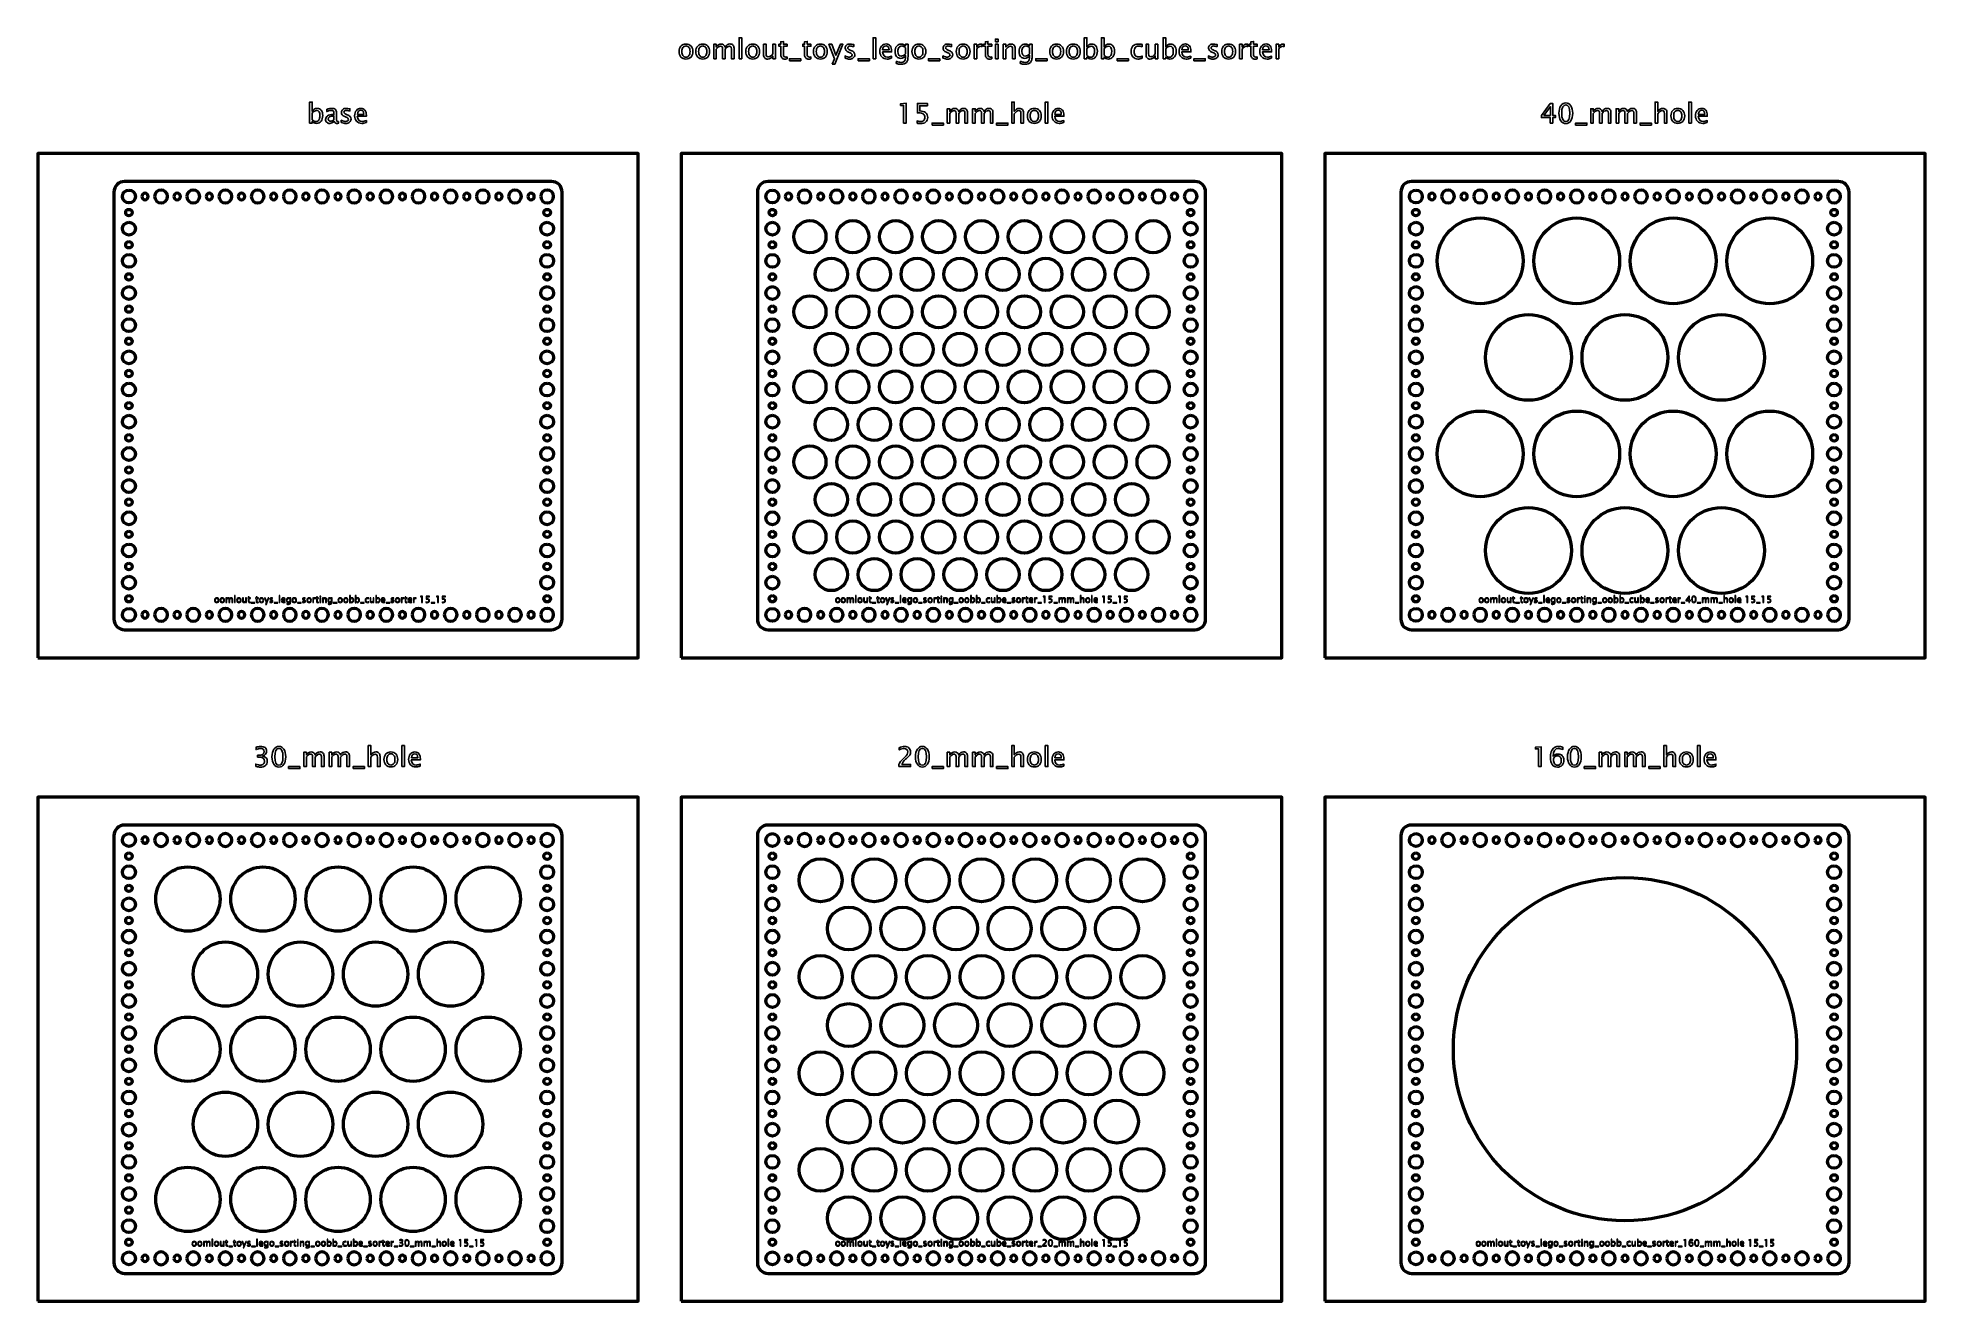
# Model space of a CAD drawing. Header units: centimetres. Extents: x -44 to 44, y -29.8 to 29.1.
import ezdxf

# ---------------------------------------------------------------- set-up
doc = ezdxf.new("R2010")
doc.units = ezdxf.units.CM
doc.header["$MEASUREMENT"] = 0
doc.layers.add('Layer 1', color=7, linetype='Continuous')

msp = doc.modelspace()

# ---------------------------------------------------------------- linework, layer by layer
at = {"layer": 'Layer 1', "color": 4, "lineweight": 53}
for points in [[(-44, 0.25), (-16, 0.25), (-16, 23.75), (-44, 23.75), (-44, 0.25)], [(-14, 0.25), (14, 0.25), (14, 23.75), (-14, 23.75), (-14, 0.25)], [(16, 0.25), (44, 0.25), (44, 23.75), (16, 23.75), (16, 0.25)], [(-44, -29.75), (-16, -29.75), (-16, -6.25), (-44, -6.25), (-44, -29.75)], [(-14, -29.75), (14, -29.75), (14, -6.25), (-14, -6.25), (-14, -29.75)], [(16, -29.75), (44, -29.75), (44, -6.25), (16, -6.25), (16, -29.75)]]:
    msp.add_lwpolyline(points, close=True, dxfattribs=at)
at = {"layer": 'Layer 1', "lineweight": 53}
for centre, major_axis in [((-39.74999, 21.74999), (0, 0.30001)), ((-9.74999, 21.74999), (0, 0.30001)), ((20.25001, 21.74999), (0, 0.30001)), ((-39.75, 21), (0, 0.15)), ((-20.25, 21), (0, 0.15)), ((-9.75, 21), (0, 0.15)), ((9.75, 21), (0, 0.15)), ((20.25, 21), (0, 0.15)), ((39.75, 21), (0, 0.15)), ((-39.74999, 20.24999), (0, 0.30001)), ((-20.24999, 20.24999), (0, 0.30001)), ((-9.74999, 20.24999), (0, 0.30001)), ((-7.99998, 19.87498), (0, 0.75002)), ((-5.99998, 19.87498), (0, 0.75002)), ((-3.99998, 19.87498), (0, 0.75002)), ((-1.99998, 19.87498), (0, 0.75002)), ((0.00002, 19.87498), (0, 0.75002)), ((2.00002, 19.87498), (0, 0.75002)), ((4.00002, 19.87498), (0, 0.75002)), ((6.00002, 19.87498), (0, 0.75002)), ((8.00002, 19.87498), (0, 0.75002)), ((9.75001, 20.24999), (0, 0.30001)), ((20.25001, 20.24999), (0, 0.30001)), ((23.25005, 18.74995), (0, 2.00005)), ((27.75005, 18.74995), (0, 2.00005)), ((32.25005, 18.74995), (0, 2.00005)), ((36.75005, 18.74995), (0, 2.00005)), ((39.75001, 20.24999), (0, 0.30001)), ((-39.75, 19.5), (0, 0.15)), ((-20.25, 19.5), (0, 0.15)), ((-9.75, 19.5), (0, 0.15)), ((9.75, 19.5), (0, 0.15)), ((20.25, 19.5), (0, 0.15)), ((39.75, 19.5), (0, 0.15)), ((-39.74999, 18.74999), (0, 0.30001)), ((-20.24999, 18.74999), (0, 0.30001)), ((-9.74999, 18.74999), (0, 0.30001)), ((-6.99998, 18.12498), (0, 0.75002)), ((-4.99998, 18.12498), (0, 0.75002)), ((-2.99998, 18.12498), (0, 0.75002)), ((-0.99998, 18.12498), (0, 0.75002)), ((1.00002, 18.12498), (0, 0.75002)), ((3.00002, 18.12498), (0, 0.75002)), ((5.00002, 18.12498), (0, 0.75002)), ((7.00002, 18.12498), (0, 0.75002)), ((9.75001, 18.74999), (0, 0.30001)), ((20.25001, 18.74999), (0, 0.30001)), ((39.75001, 18.74999), (0, 0.30001)), ((-39.75, 18), (0, 0.15)), ((-20.25, 18), (0, 0.15)), ((-9.75, 18), (0, 0.15)), ((9.75, 18), (0, 0.15)), ((20.25, 18), (0, 0.15)), ((39.75, 18), (0, 0.15)), ((-39.74999, 17.24999), (0, 0.30001)), ((-20.24999, 17.24999), (0, 0.30001)), ((-9.74999, 17.24999), (0, 0.30001)), ((-7.99998, 16.37498), (0, 0.75002)), ((-5.99998, 16.37498), (0, 0.75002)), ((-3.99998, 16.37498), (0, 0.75002)), ((-1.99998, 16.37498), (0, 0.75002)), ((0.00002, 16.37498), (0, 0.75002)), ((2.00002, 16.37498), (0, 0.75002)), ((4.00002, 16.37498), (0, 0.75002)), ((6.00002, 16.37498), (0, 0.75002)), ((8.00002, 16.37498), (0, 0.75002)), ((9.75001, 17.24999), (0, 0.30001)), ((20.25001, 17.24999), (0, 0.30001)), ((39.75001, 17.24999), (0, 0.30001)), ((-39.74999, 15.74999), (0, 0.30001)), ((-39.75, 16.5), (0, 0.15)), ((-20.24999, 15.74999), (0, 0.30001)), ((-20.25, 16.5), (0, 0.15)), ((-9.74999, 15.74999), (0, 0.30001)), ((-9.75, 16.5), (0, 0.15)), ((9.75001, 15.74999), (0, 0.30001)), ((9.75, 16.5), (0, 0.15)), ((20.25001, 15.74999), (0, 0.30001)), ((20.25, 16.5), (0, 0.15)), ((25.50005, 14.24995), (0, 2.00005)), ((30.00005, 14.24995), (0, 2.00005)), ((34.50005, 14.24995), (0, 2.00005)), ((39.75001, 15.74999), (0, 0.30001)), ((39.75, 16.5), (0, 0.15)), ((-39.75, 15), (0, 0.15)), ((-20.25, 15), (0, 0.15)), ((-9.75, 15), (0, 0.15)), ((-6.99998, 14.62498), (0, 0.75002)), ((-4.99998, 14.62498), (0, 0.75002)), ((-2.99998, 14.62498), (0, 0.75002)), ((-0.99998, 14.62498), (0, 0.75002)), ((1.00002, 14.62498), (0, 0.75002)), ((3.00002, 14.62498), (0, 0.75002)), ((5.00002, 14.62498), (0, 0.75002)), ((7.00002, 14.62498), (0, 0.75002)), ((9.75, 15), (0, 0.15)), ((20.25, 15), (0, 0.15)), ((39.75, 15), (0, 0.15)), ((-39.74999, 14.24999), (0, 0.30001)), ((-20.24999, 14.24999), (0, 0.30001)), ((-9.74999, 14.24999), (0, 0.30001)), ((9.75001, 14.24999), (0, 0.30001)), ((20.25001, 14.24999), (0, 0.30001)), ((39.75001, 14.24999), (0, 0.30001)), ((-39.75, 13.5), (0, 0.15)), ((-20.25, 13.5), (0, 0.15)), ((-9.75, 13.5), (0, 0.15)), ((-7.99998, 12.87498), (0, 0.75002)), ((-5.99998, 12.87498), (0, 0.75002)), ((-3.99998, 12.87498), (0, 0.75002)), ((-1.99998, 12.87498), (0, 0.75002)), ((0.00002, 12.87498), (0, 0.75002)), ((2.00002, 12.87498), (0, 0.75002)), ((4.00002, 12.87498), (0, 0.75002)), ((6.00002, 12.87498), (0, 0.75002)), ((8.00002, 12.87498), (0, 0.75002)), ((9.75, 13.5), (0, 0.15)), ((20.25, 13.5), (0, 0.15)), ((39.75, 13.5), (0, 0.15)), ((-39.74999, 12.74999), (0, 0.30001)), ((-20.24999, 12.74999), (0, 0.30001)), ((-9.74999, 12.74999), (0, 0.30001)), ((9.75001, 12.74999), (0, 0.30001)), ((20.25001, 12.74999), (0, 0.30001)), ((39.75001, 12.74999), (0, 0.30001)), ((-39.74999, 11.24999), (0, 0.30001)), ((-39.75, 12), (0, 0.15)), ((-20.24999, 11.24999), (0, 0.30001)), ((-20.25, 12), (0, 0.15)), ((-9.74999, 11.24999), (0, 0.30001)), ((-9.75, 12), (0, 0.15)), ((-6.99998, 11.12498), (0, 0.75002)), ((-4.99998, 11.12498), (0, 0.75002)), ((-2.99998, 11.12498), (0, 0.75002)), ((-0.99998, 11.12498), (0, 0.75002)), ((1.00002, 11.12498), (0, 0.75002)), ((3.00002, 11.12498), (0, 0.75002)), ((5.00002, 11.12498), (0, 0.75002)), ((7.00002, 11.12498), (0, 0.75002)), ((9.75001, 11.24999), (0, 0.30001)), ((9.75, 12), (0, 0.15)), ((20.25001, 11.24999), (0, 0.30001)), ((20.25, 12), (0, 0.15)), ((23.25005, 9.74995), (0, 2.00005)), ((27.75005, 9.74995), (0, 2.00005)), ((32.25005, 9.74995), (0, 2.00005)), ((36.75005, 9.74995), (0, 2.00005)), ((39.75001, 11.24999), (0, 0.30001)), ((39.75, 12), (0, 0.15)), ((-39.75, 10.5), (0, 0.15)), ((-20.25, 10.5), (0, 0.15)), ((-9.75, 10.5), (0, 0.15)), ((9.75, 10.5), (0, 0.15)), ((20.25, 10.5), (0, 0.15)), ((39.75, 10.5), (0, 0.15)), ((-39.74999, 9.74999), (0, 0.30001)), ((-20.24999, 9.74999), (0, 0.30001)), ((-9.74999, 9.74999), (0, 0.30001)), ((-7.99998, 9.37498), (0, 0.75002)), ((-5.99998, 9.37498), (0, 0.75002)), ((-3.99998, 9.37498), (0, 0.75002)), ((-1.99998, 9.37498), (0, 0.75002)), ((0.00002, 9.37498), (0, 0.75002)), ((2.00002, 9.37498), (0, 0.75002)), ((4.00002, 9.37498), (0, 0.75002)), ((6.00002, 9.37498), (0, 0.75002)), ((8.00002, 9.37498), (0, 0.75002)), ((9.75001, 9.74999), (0, 0.30001)), ((20.25001, 9.74999), (0, 0.30001)), ((39.75001, 9.74999), (0, 0.30001)), ((-39.75, 9), (0, 0.15)), ((-20.25, 9), (0, 0.15)), ((-9.75, 9), (0, 0.15)), ((9.75, 9), (0, 0.15)), ((20.25, 9), (0, 0.15)), ((39.75, 9), (0, 0.15)), ((-39.74999, 8.24999), (0, 0.30001)), ((-20.24999, 8.24999), (0, 0.30001)), ((-9.74999, 8.24999), (0, 0.30001)), ((-6.99998, 7.62498), (0, 0.75002)), ((-4.99998, 7.62498), (0, 0.75002)), ((-2.99998, 7.62498), (0, 0.75002)), ((-0.99998, 7.62498), (0, 0.75002)), ((1.00002, 7.62498), (0, 0.75002)), ((3.00002, 7.62498), (0, 0.75002)), ((5.00002, 7.62498), (0, 0.75002)), ((7.00002, 7.62498), (0, 0.75002)), ((9.75001, 8.24999), (0, 0.30001)), ((20.25001, 8.24999), (0, 0.30001)), ((39.75001, 8.24999), (0, 0.30001)), ((-39.74999, 6.74999), (0, 0.30001)), ((-39.75, 7.5), (0, 0.15)), ((-20.24999, 6.74999), (0, 0.30001)), ((-20.25, 7.5), (0, 0.15)), ((-9.74999, 6.74999), (0, 0.30001)), ((-9.75, 7.5), (0, 0.15)), ((9.75001, 6.74999), (0, 0.30001)), ((9.75, 7.5), (0, 0.15)), ((20.25001, 6.74999), (0, 0.30001)), ((20.25, 7.5), (0, 0.15)), ((25.50005, 5.24995), (0, 2.00005)), ((30.00005, 5.24995), (0, 2.00005)), ((34.50005, 5.24995), (0, 2.00005)), ((39.75001, 6.74999), (0, 0.30001)), ((39.75, 7.5), (0, 0.15)), ((-7.99998, 5.87498), (0, 0.75002)), ((-5.99998, 5.87498), (0, 0.75002)), ((-3.99998, 5.87498), (0, 0.75002)), ((-1.99998, 5.87498), (0, 0.75002)), ((0.00002, 5.87498), (0, 0.75002)), ((2.00002, 5.87498), (0, 0.75002)), ((4.00002, 5.87498), (0, 0.75002)), ((6.00002, 5.87498), (0, 0.75002)), ((8.00002, 5.87498), (0, 0.75002)), ((-39.74999, 5.24999), (0, 0.30001)), ((-39.75, 6), (0, 0.15)), ((-20.24999, 5.24999), (0, 0.30001)), ((-20.25, 6), (0, 0.15)), ((-9.74999, 5.24999), (0, 0.30001)), ((-9.75, 6), (0, 0.15)), ((9.75001, 5.24999), (0, 0.30001)), ((9.75, 6), (0, 0.15)), ((20.25001, 5.24999), (0, 0.30001)), ((20.25, 6), (0, 0.15)), ((39.75001, 5.24999), (0, 0.30001)), ((39.75, 6), (0, 0.15)), ((-39.75, 4.5), (0, 0.15)), ((-20.25, 4.5), (0, 0.15)), ((-9.75, 4.5), (0, 0.15)), ((-6.99998, 4.12498), (0, 0.75002)), ((-4.99998, 4.12498), (0, 0.75002)), ((-2.99998, 4.12498), (0, 0.75002)), ((-0.99998, 4.12498), (0, 0.75002)), ((1.00002, 4.12498), (0, 0.75002)), ((3.00002, 4.12498), (0, 0.75002)), ((5.00002, 4.12498), (0, 0.75002)), ((7.00002, 4.12498), (0, 0.75002)), ((9.75, 4.5), (0, 0.15)), ((20.25, 4.5), (0, 0.15)), ((39.75, 4.5), (0, 0.15)), ((-39.74999, 3.74999), (0, 0.30001)), ((-20.24999, 3.74999), (0, 0.30001)), ((-9.74999, 3.74999), (0, 0.30001)), ((9.75001, 3.74999), (0, 0.30001)), ((20.25001, 3.74999), (0, 0.30001)), ((39.75001, 3.74999), (0, 0.30001)), ((-39.75, 3), (0, 0.15)), ((-20.25, 3), (0, 0.15)), ((-9.75, 3), (0, 0.15)), ((9.75, 3), (0, 0.15)), ((20.25, 3), (0, 0.15)), ((39.75, 3), (0, 0.15)), ((-39.74999, 2.24999), (0, 0.30001)), ((-9.74999, 2.24999), (0, 0.30001)), ((20.25001, 2.24999), (0, 0.30001)), ((-39.74999, -8.25001), (0, 0.30001)), ((-9.74999, -8.25001), (0, 0.30001)), ((20.25001, -8.25001), (0, 0.30001)), ((-39.74999, -9.75001), (0, 0.30001)), ((-39.75, -9), (0, 0.15)), ((-36.99996, -11.00004), (0, 1.50004)), ((-33.49996, -11.00004), (0, 1.50004)), ((-29.99996, -11.00004), (0, 1.50004)), ((-26.49996, -11.00004), (0, 1.50004)), ((-22.99996, -11.00004), (0, 1.50004)), ((-20.24999, -9.75001), (0, 0.30001)), ((-20.25, -9), (0, 0.15)), ((-9.74999, -9.75001), (0, 0.30001)), ((-9.75, -9), (0, 0.15)), ((-7.49997, -10.12503), (0, 1.00003)), ((-4.99997, -10.12503), (0, 1.00003)), ((-2.49997, -10.12503), (0, 1.00003)), ((0.00003, -10.12503), (0, 1.00003)), ((2.50003, -10.12503), (0, 1.00003)), ((5.00003, -10.12503), (0, 1.00003)), ((7.50003, -10.12503), (0, 1.00003)), ((9.75001, -9.75001), (0, 0.30001)), ((9.75, -9), (0, 0.15)), ((20.25001, -9.75001), (0, 0.30001)), ((20.25, -9), (0, 0.15)), ((39.75001, -9.75001), (0, 0.30001)), ((39.75, -9), (0, 0.15)), ((-39.75, -10.5), (0, 0.15)), ((-20.25, -10.5), (0, 0.15)), ((-9.75, -10.5), (0, 0.15)), ((9.75, -10.5), (0, 0.15)), ((20.25, -10.5), (0, 0.15)), ((30.00023, -18.00023), (0, 8.00023)), ((39.75, -10.5), (0, 0.15)), ((-39.74999, -11.25001), (0, 0.30001)), ((-20.24999, -11.25001), (0, 0.30001)), ((-9.74999, -11.25001), (0, 0.30001)), ((-6.18747, -12.37503), (0, 1.00003)), ((-3.68747, -12.37503), (0, 1.00003)), ((-1.18747, -12.37503), (0, 1.00003)), ((1.31253, -12.37503), (0, 1.00003)), ((3.81253, -12.37503), (0, 1.00003)), ((6.31253, -12.37503), (0, 1.00003)), ((9.75001, -11.25001), (0, 0.30001)), ((20.25001, -11.25001), (0, 0.30001)), ((39.75001, -11.25001), (0, 0.30001)), ((-39.75, -12), (0, 0.15)), ((-20.25, -12), (0, 0.15)), ((-9.75, -12), (0, 0.15)), ((9.75, -12), (0, 0.15)), ((20.25, -12), (0, 0.15)), ((39.75, -12), (0, 0.15)), ((-39.74999, -12.75001), (0, 0.30001)), ((-35.24996, -14.50004), (0, 1.50004)), ((-31.74996, -14.50004), (0, 1.50004)), ((-28.24996, -14.50004), (0, 1.50004)), ((-24.74996, -14.50004), (0, 1.50004)), ((-20.24999, -12.75001), (0, 0.30001)), ((-9.74999, -12.75001), (0, 0.30001)), ((9.75001, -12.75001), (0, 0.30001)), ((20.25001, -12.75001), (0, 0.30001)), ((39.75001, -12.75001), (0, 0.30001)), ((-39.74999, -14.25001), (0, 0.30001)), ((-39.75, -13.5), (0, 0.15)), ((-20.24999, -14.25001), (0, 0.30001)), ((-20.25, -13.5), (0, 0.15)), ((-9.74999, -14.25001), (0, 0.30001)), ((-9.75, -13.5), (0, 0.15)), ((-7.49997, -14.62503), (0, 1.00003)), ((-4.99997, -14.62503), (0, 1.00003)), ((-2.49997, -14.62503), (0, 1.00003)), ((0.00003, -14.62503), (0, 1.00003)), ((2.50003, -14.62503), (0, 1.00003)), ((5.00003, -14.62503), (0, 1.00003)), ((7.50003, -14.62503), (0, 1.00003)), ((9.75001, -14.25001), (0, 0.30001)), ((9.75, -13.5), (0, 0.15)), ((20.25001, -14.25001), (0, 0.30001)), ((20.25, -13.5), (0, 0.15)), ((39.75001, -14.25001), (0, 0.30001)), ((39.75, -13.5), (0, 0.15)), ((-39.75, -15), (0, 0.15)), ((-20.25, -15), (0, 0.15)), ((-9.75, -15), (0, 0.15)), ((9.75, -15), (0, 0.15)), ((20.25, -15), (0, 0.15)), ((39.75, -15), (0, 0.15)), ((-39.74999, -15.75001), (0, 0.30001)), ((-20.24999, -15.75001), (0, 0.30001)), ((-9.74999, -15.75001), (0, 0.30001)), ((9.75001, -15.75001), (0, 0.30001)), ((20.25001, -15.75001), (0, 0.30001)), ((39.75001, -15.75001), (0, 0.30001)), ((-39.75, -16.5), (0, 0.15)), ((-36.99996, -18.00004), (0, 1.50004)), ((-33.49996, -18.00004), (0, 1.50004)), ((-29.99996, -18.00004), (0, 1.50004)), ((-26.49996, -18.00004), (0, 1.50004)), ((-22.99996, -18.00004), (0, 1.50004)), ((-20.25, -16.5), (0, 0.15)), ((-9.75, -16.5), (0, 0.15)), ((-6.18747, -16.87503), (0, 1.00003)), ((-3.68747, -16.87503), (0, 1.00003)), ((-1.18747, -16.87503), (0, 1.00003)), ((1.31253, -16.87503), (0, 1.00003)), ((3.81253, -16.87503), (0, 1.00003)), ((6.31253, -16.87503), (0, 1.00003)), ((9.75, -16.5), (0, 0.15)), ((20.25, -16.5), (0, 0.15)), ((39.75, -16.5), (0, 0.15)), ((-39.74999, -17.25001), (0, 0.30001)), ((-20.24999, -17.25001), (0, 0.30001)), ((-9.74999, -17.25001), (0, 0.30001)), ((9.75001, -17.25001), (0, 0.30001)), ((20.25001, -17.25001), (0, 0.30001)), ((39.75001, -17.25001), (0, 0.30001)), ((-39.74999, -18.75001), (0, 0.30001)), ((-39.75, -18), (0, 0.15)), ((-20.24999, -18.75001), (0, 0.30001)), ((-20.25, -18), (0, 0.15)), ((-9.74999, -18.75001), (0, 0.30001)), ((-9.75, -18), (0, 0.15)), ((-7.49997, -19.12503), (0, 1.00003)), ((-4.99997, -19.12503), (0, 1.00003)), ((-2.49997, -19.12503), (0, 1.00003)), ((0.00003, -19.12503), (0, 1.00003)), ((2.50003, -19.12503), (0, 1.00003)), ((5.00003, -19.12503), (0, 1.00003)), ((7.50003, -19.12503), (0, 1.00003)), ((9.75001, -18.75001), (0, 0.30001)), ((9.75, -18), (0, 0.15)), ((20.25001, -18.75001), (0, 0.30001)), ((20.25, -18), (0, 0.15)), ((39.75001, -18.75001), (0, 0.30001)), ((39.75, -18), (0, 0.15)), ((-39.75, -19.5), (0, 0.15)), ((-20.25, -19.5), (0, 0.15)), ((-9.75, -19.5), (0, 0.15)), ((9.75, -19.5), (0, 0.15)), ((20.25, -19.5), (0, 0.15)), ((39.75, -19.5), (0, 0.15)), ((-39.74999, -20.25001), (0, 0.30001)), ((-35.24996, -21.50004), (0, 1.50004)), ((-31.74996, -21.50004), (0, 1.50004)), ((-28.24996, -21.50004), (0, 1.50004)), ((-24.74996, -21.50004), (0, 1.50004)), ((-20.24999, -20.25001), (0, 0.30001)), ((-9.74999, -20.25001), (0, 0.30001)), ((9.75001, -20.25001), (0, 0.30001)), ((20.25001, -20.25001), (0, 0.30001)), ((39.75001, -20.25001), (0, 0.30001)), ((-39.75, -21), (0, 0.15)), ((-20.25, -21), (0, 0.15)), ((-9.75, -21), (0, 0.15)), ((-6.18747, -21.37503), (0, 1.00003)), ((-3.68747, -21.37503), (0, 1.00003)), ((-1.18747, -21.37503), (0, 1.00003)), ((1.31253, -21.37503), (0, 1.00003)), ((3.81253, -21.37503), (0, 1.00003)), ((6.31253, -21.37503), (0, 1.00003)), ((9.75, -21), (0, 0.15)), ((20.25, -21), (0, 0.15)), ((39.75, -21), (0, 0.15)), ((-39.74999, -21.75001), (0, 0.30001)), ((-20.24999, -21.75001), (0, 0.30001)), ((-9.74999, -21.75001), (0, 0.30001)), ((9.75001, -21.75001), (0, 0.30001)), ((20.25001, -21.75001), (0, 0.30001)), ((39.75001, -21.75001), (0, 0.30001)), ((-39.75, -22.5), (0, 0.15)), ((-20.25, -22.5), (0, 0.15)), ((-9.75, -22.5), (0, 0.15)), ((-7.49997, -23.62503), (0, 1.00003)), ((-4.99997, -23.62503), (0, 1.00003)), ((-2.49997, -23.62503), (0, 1.00003)), ((0.00003, -23.62503), (0, 1.00003)), ((2.50003, -23.62503), (0, 1.00003)), ((5.00003, -23.62503), (0, 1.00003)), ((7.50003, -23.62503), (0, 1.00003)), ((9.75, -22.5), (0, 0.15)), ((20.25, -22.5), (0, 0.15)), ((39.75, -22.5), (0, 0.15)), ((-39.74999, -23.25001), (0, 0.30001)), ((-36.99996, -25.00004), (0, 1.50004)), ((-33.49996, -25.00004), (0, 1.50004)), ((-29.99996, -25.00004), (0, 1.50004)), ((-26.49996, -25.00004), (0, 1.50004)), ((-22.99996, -25.00004), (0, 1.50004)), ((-20.24999, -23.25001), (0, 0.30001)), ((-9.74999, -23.25001), (0, 0.30001)), ((9.75001, -23.25001), (0, 0.30001)), ((20.25001, -23.25001), (0, 0.30001)), ((39.75001, -23.25001), (0, 0.30001)), ((-39.74999, -24.75001), (0, 0.30001)), ((-39.75, -24), (0, 0.15)), ((-20.24999, -24.75001), (0, 0.30001)), ((-20.25, -24), (0, 0.15)), ((-9.74999, -24.75001), (0, 0.30001)), ((-9.75, -24), (0, 0.15)), ((9.75001, -24.75001), (0, 0.30001)), ((9.75, -24), (0, 0.15)), ((20.25001, -24.75001), (0, 0.30001)), ((20.25, -24), (0, 0.15)), ((39.75001, -24.75001), (0, 0.30001)), ((39.75, -24), (0, 0.15)), ((-39.75, -25.5), (0, 0.15)), ((-20.25, -25.5), (0, 0.15)), ((-9.75, -25.5), (0, 0.15)), ((-6.18747, -25.87503), (0, 1.00003)), ((-3.68747, -25.87503), (0, 1.00003)), ((-1.18747, -25.87503), (0, 1.00003)), ((1.31253, -25.87503), (0, 1.00003)), ((3.81253, -25.87503), (0, 1.00003)), ((6.31253, -25.87503), (0, 1.00003)), ((9.75, -25.5), (0, 0.15)), ((20.25, -25.5), (0, 0.15)), ((39.75, -25.5), (0, 0.15)), ((-39.74999, -26.25001), (0, 0.30001)), ((-20.24999, -26.25001), (0, 0.30001)), ((-9.74999, -26.25001), (0, 0.30001)), ((9.75001, -26.25001), (0, 0.30001)), ((20.25001, -26.25001), (0, 0.30001)), ((39.75001, -26.25001), (0, 0.30001)), ((-39.75, -27), (0, 0.15)), ((-20.25, -27), (0, 0.15)), ((-9.75, -27), (0, 0.15)), ((9.75, -27), (0, 0.15)), ((20.25, -27), (0, 0.15)), ((39.75, -27), (0, 0.15)), ((-39.74999, -27.75001), (0, 0.30001)), ((-9.74999, -27.75001), (0, 0.30001)), ((20.25001, -27.75001), (0, 0.30001))]:
    msp.add_ellipse(centre, major_axis=major_axis, ratio=1, dxfattribs=at)
at = {"layer": 'Layer 1'}
for points, knots in [([(-11.30014, 28.17044), (-11.30014, 28.17044), (-11.30014, 29.14961), (-11.30014, 29.14961), (-11.30014, 29.14961), (-11.30014, 29.14961), (-11.17822, 29.14961), (-11.17822, 29.14961), (-11.17822, 29.14961), (-11.17822, 29.14961), (-11.17822, 28.17044), (-11.17822, 28.17044), (-11.17822, 28.17044), (-11.17822, 28.17044), (-11.30014, 28.17044), (-11.30014, 28.17044)], [0, 0, 0, 0, 0.2, 0.2, 0.2, 0.2, 0.4, 0.4, 0.4, 0.4, 0.6, 0.6, 0.6, 0.6, 1, 1, 1, 1]), ([(-5.05343, 28.17044), (-5.05343, 28.17044), (-5.05343, 29.14961), (-5.05343, 29.14961), (-5.05343, 29.14961), (-5.05343, 29.14961), (-4.93151, 29.14961), (-4.93151, 29.14961), (-4.93151, 29.14961), (-4.93151, 29.14961), (-4.93151, 28.17044), (-4.93151, 28.17044), (-4.93151, 28.17044), (-4.93151, 28.17044), (-5.05343, 28.17044), (-5.05343, 28.17044)], [0, 0, 0, 0, 0.2, 0.2, 0.2, 0.2, 0.4, 0.4, 0.4, 0.4, 0.6, 0.6, 0.6, 0.6, 1, 1, 1, 1]), ([(0.65056, 28.96673), (0.65056, 28.96673), (0.65056, 29.08865), (0.65056, 29.08865), (0.65056, 29.08865), (0.65056, 29.08865), (0.77248, 29.08865), (0.77248, 29.08865), (0.77248, 29.08865), (0.77248, 29.08865), (0.77248, 28.96673), (0.77248, 28.96673), (0.77248, 28.96673), (0.77248, 28.96673), (0.65056, 28.96673), (0.65056, 28.96673)], [0, 0, 0, 0, 0.2, 0.2, 0.2, 0.2, 0.4, 0.4, 0.4, 0.4, 0.6, 0.6, 0.6, 0.6, 1, 1, 1, 1]), ([(4.79309, 28.16282), (4.79309, 28.16282), (4.79309, 29.14961), (4.79309, 29.14961), (4.79309, 29.14961), (4.79309, 29.14961), (4.91501, 29.14961), (4.91501, 29.14961), (4.91501, 29.14961), (4.91501, 29.14961), (4.91501, 28.71633), (4.91501, 28.71633), (4.91501, 28.71633), (4.96496, 28.81052), (5.04011, 28.85751), (5.14022, 28.85751), (5.14022, 28.85751), (5.22129, 28.85751), (5.285, 28.82809), (5.33157, 28.76903), (5.33157, 28.76903), (5.37814, 28.70998), (5.40142, 28.62933), (5.40142, 28.5271), (5.40142, 28.5271), (5.40142, 28.41576), (5.37496, 28.3258), (5.32226, 28.25765), (5.32226, 28.25765), (5.26955, 28.18928), (5.20013, 28.1552), (5.11419, 28.1552), (5.11419, 28.1552), (5.03439, 28.1552), (4.96793, 28.18568), (4.91501, 28.24685), (4.91501, 28.24685), (4.91501, 28.24685), (4.90019, 28.16282), (4.90019, 28.16282), (4.90019, 28.16282), (4.90019, 28.16282), (4.79309, 28.16282), (4.79309, 28.16282)], [0, 0, 0, 0, 0.08333333, 0.08333333, 0.08333333, 0.08333333, 0.16666667, 0.16666667, 0.16666667, 0.16666667, 0.25, 0.25, 0.25, 0.25, 0.33333333, 0.33333333, 0.33333333, 0.33333333, 0.41666667, 0.41666667, 0.41666667, 0.41666667, 0.5, 0.5, 0.5, 0.5, 0.58333333, 0.58333333, 0.58333333, 0.58333333, 0.66666667, 0.66666667, 0.66666667, 0.66666667, 0.75, 0.75, 0.75, 0.75, 0.83333333, 0.83333333, 0.83333333, 0.83333333, 1, 1, 1, 1]), ([(5.59234, 28.16282), (5.59234, 28.16282), (5.59234, 29.14961), (5.59234, 29.14961), (5.59234, 29.14961), (5.59234, 29.14961), (5.71426, 29.14961), (5.71426, 29.14961), (5.71426, 29.14961), (5.71426, 29.14961), (5.71426, 28.71633), (5.71426, 28.71633), (5.71426, 28.71633), (5.76421, 28.81052), (5.83936, 28.85751), (5.93947, 28.85751), (5.93947, 28.85751), (6.02054, 28.85751), (6.08425, 28.82809), (6.13082, 28.76903), (6.13082, 28.76903), (6.17739, 28.70998), (6.20067, 28.62933), (6.20067, 28.5271), (6.20067, 28.5271), (6.20067, 28.41576), (6.17421, 28.3258), (6.12151, 28.25765), (6.12151, 28.25765), (6.0688, 28.18928), (5.99938, 28.1552), (5.91344, 28.1552), (5.91344, 28.1552), (5.83364, 28.1552), (5.76718, 28.18568), (5.71426, 28.24685), (5.71426, 28.24685), (5.71426, 28.24685), (5.69944, 28.16282), (5.69944, 28.16282), (5.69944, 28.16282), (5.69944, 28.16282), (5.59234, 28.16282), (5.59234, 28.16282)], [0, 0, 0, 0, 0.08333333, 0.08333333, 0.08333333, 0.08333333, 0.16666667, 0.16666667, 0.16666667, 0.16666667, 0.25, 0.25, 0.25, 0.25, 0.33333333, 0.33333333, 0.33333333, 0.33333333, 0.41666667, 0.41666667, 0.41666667, 0.41666667, 0.5, 0.5, 0.5, 0.5, 0.58333333, 0.58333333, 0.58333333, 0.58333333, 0.66666667, 0.66666667, 0.66666667, 0.66666667, 0.75, 0.75, 0.75, 0.75, 0.83333333, 0.83333333, 0.83333333, 0.83333333, 1, 1, 1, 1]), ([(8.46529, 28.16282), (8.46529, 28.16282), (8.46529, 29.14961), (8.46529, 29.14961), (8.46529, 29.14961), (8.46529, 29.14961), (8.58721, 29.14961), (8.58721, 29.14961), (8.58721, 29.14961), (8.58721, 29.14961), (8.58721, 28.71633), (8.58721, 28.71633), (8.58721, 28.71633), (8.63716, 28.81052), (8.71231, 28.85751), (8.81242, 28.85751), (8.81242, 28.85751), (8.89349, 28.85751), (8.9572, 28.82809), (9.00377, 28.76903), (9.00377, 28.76903), (9.05034, 28.70998), (9.07362, 28.62933), (9.07362, 28.5271), (9.07362, 28.5271), (9.07362, 28.41576), (9.04716, 28.3258), (8.99446, 28.25765), (8.99446, 28.25765), (8.94175, 28.18928), (8.87233, 28.1552), (8.78639, 28.1552), (8.78639, 28.1552), (8.70659, 28.1552), (8.64013, 28.18568), (8.58721, 28.24685), (8.58721, 28.24685), (8.58721, 28.24685), (8.57239, 28.16282), (8.57239, 28.16282), (8.57239, 28.16282), (8.57239, 28.16282), (8.46529, 28.16282), (8.46529, 28.16282)], [0, 0, 0, 0, 0.08333333, 0.08333333, 0.08333333, 0.08333333, 0.16666667, 0.16666667, 0.16666667, 0.16666667, 0.25, 0.25, 0.25, 0.25, 0.33333333, 0.33333333, 0.33333333, 0.33333333, 0.41666667, 0.41666667, 0.41666667, 0.41666667, 0.5, 0.5, 0.5, 0.5, 0.58333333, 0.58333333, 0.58333333, 0.58333333, 0.66666667, 0.66666667, 0.66666667, 0.66666667, 0.75, 0.75, 0.75, 0.75, 0.83333333, 0.83333333, 0.83333333, 0.83333333, 1, 1, 1, 1]), ([(-13.77833, 28.1552), (-13.87718, 28.1552), (-13.95549, 28.18674), (-14.01307, 28.24982), (-14.01307, 28.24982), (-14.07085, 28.31289), (-14.09964, 28.39862), (-14.09964, 28.50678), (-14.09964, 28.50678), (-14.09964, 28.61473), (-14.07085, 28.70024), (-14.01307, 28.76311), (-14.01307, 28.76311), (-13.95549, 28.82597), (-13.87718, 28.85751), (-13.77833, 28.85751), (-13.77833, 28.85751), (-13.67948, 28.85751), (-13.60116, 28.82597), (-13.54359, 28.76311), (-13.54359, 28.76311), (-13.48581, 28.70024), (-13.45702, 28.61473), (-13.45702, 28.50678), (-13.45702, 28.50678), (-13.45702, 28.39862), (-13.48581, 28.31289), (-13.54359, 28.24982), (-13.54359, 28.24982), (-13.60116, 28.18674), (-13.67948, 28.1552), (-13.77833, 28.1552)], [0, 0, 0, 0, 0.11111111, 0.11111111, 0.11111111, 0.11111111, 0.22222222, 0.22222222, 0.22222222, 0.22222222, 0.33333333, 0.33333333, 0.33333333, 0.33333333, 0.44444444, 0.44444444, 0.44444444, 0.44444444, 0.55555556, 0.55555556, 0.55555556, 0.55555556, 0.66666667, 0.66666667, 0.66666667, 0.66666667, 0.77777778, 0.77777778, 0.77777778, 0.77777778, 1, 1, 1, 1]), ([(-13.77854, 28.24664), (-13.71822, 28.24664), (-13.67123, 28.26929), (-13.63778, 28.3148), (-13.63778, 28.3148), (-13.60455, 28.36009), (-13.58783, 28.42423), (-13.58783, 28.50678), (-13.58783, 28.50678), (-13.58783, 28.58912), (-13.60455, 28.65304), (-13.63778, 28.69834), (-13.63778, 28.69834), (-13.67123, 28.74342), (-13.71822, 28.76607), (-13.77854, 28.76607), (-13.77854, 28.76607), (-13.83908, 28.76607), (-13.88607, 28.74342), (-13.91909, 28.69834), (-13.91909, 28.69834), (-13.95232, 28.65304), (-13.96883, 28.58912), (-13.96883, 28.50678), (-13.96883, 28.50678), (-13.96883, 28.42423), (-13.95232, 28.36009), (-13.91909, 28.3148), (-13.91909, 28.3148), (-13.88607, 28.26929), (-13.83908, 28.24664), (-13.77854, 28.24664)], [0, 0, 0, 0, 0.11111111, 0.11111111, 0.11111111, 0.11111111, 0.22222222, 0.22222222, 0.22222222, 0.22222222, 0.33333333, 0.33333333, 0.33333333, 0.33333333, 0.44444444, 0.44444444, 0.44444444, 0.44444444, 0.55555556, 0.55555556, 0.55555556, 0.55555556, 0.66666667, 0.66666667, 0.66666667, 0.66666667, 0.77777778, 0.77777778, 0.77777778, 0.77777778, 1, 1, 1, 1]), ([(-12.99813, 28.1552), (-13.09698, 28.1552), (-13.17529, 28.18674), (-13.23287, 28.24982), (-13.23287, 28.24982), (-13.29065, 28.31289), (-13.31944, 28.39862), (-13.31944, 28.50678), (-13.31944, 28.50678), (-13.31944, 28.61473), (-13.29065, 28.70024), (-13.23287, 28.76311), (-13.23287, 28.76311), (-13.17529, 28.82597), (-13.09698, 28.85751), (-12.99813, 28.85751), (-12.99813, 28.85751), (-12.89928, 28.85751), (-12.82096, 28.82597), (-12.76339, 28.76311), (-12.76339, 28.76311), (-12.70561, 28.70024), (-12.67682, 28.61473), (-12.67682, 28.50678), (-12.67682, 28.50678), (-12.67682, 28.39862), (-12.70561, 28.31289), (-12.76339, 28.24982), (-12.76339, 28.24982), (-12.82096, 28.18674), (-12.89928, 28.1552), (-12.99813, 28.1552)], [0, 0, 0, 0, 0.11111111, 0.11111111, 0.11111111, 0.11111111, 0.22222222, 0.22222222, 0.22222222, 0.22222222, 0.33333333, 0.33333333, 0.33333333, 0.33333333, 0.44444444, 0.44444444, 0.44444444, 0.44444444, 0.55555556, 0.55555556, 0.55555556, 0.55555556, 0.66666667, 0.66666667, 0.66666667, 0.66666667, 0.77777778, 0.77777778, 0.77777778, 0.77777778, 1, 1, 1, 1]), ([(-12.99834, 28.24664), (-12.93802, 28.24664), (-12.89103, 28.26929), (-12.85758, 28.3148), (-12.85758, 28.3148), (-12.82435, 28.36009), (-12.80763, 28.42423), (-12.80763, 28.50678), (-12.80763, 28.50678), (-12.80763, 28.58912), (-12.82435, 28.65304), (-12.85758, 28.69834), (-12.85758, 28.69834), (-12.89103, 28.74342), (-12.93802, 28.76607), (-12.99834, 28.76607), (-12.99834, 28.76607), (-13.05888, 28.76607), (-13.10587, 28.74342), (-13.13889, 28.69834), (-13.13889, 28.69834), (-13.17212, 28.65304), (-13.18863, 28.58912), (-13.18863, 28.50678), (-13.18863, 28.50678), (-13.18863, 28.42423), (-13.17212, 28.36009), (-13.13889, 28.3148), (-13.13889, 28.3148), (-13.10587, 28.26929), (-13.05888, 28.24664), (-12.99834, 28.24664)], [0, 0, 0, 0, 0.11111111, 0.11111111, 0.11111111, 0.11111111, 0.22222222, 0.22222222, 0.22222222, 0.22222222, 0.33333333, 0.33333333, 0.33333333, 0.33333333, 0.44444444, 0.44444444, 0.44444444, 0.44444444, 0.55555556, 0.55555556, 0.55555556, 0.55555556, 0.66666667, 0.66666667, 0.66666667, 0.66666667, 0.77777778, 0.77777778, 0.77777778, 0.77777778, 1, 1, 1, 1]), ([(-12.4859, 28.17044), (-12.4859, 28.17044), (-12.4859, 28.84354), (-12.4859, 28.84354), (-12.4859, 28.84354), (-12.4859, 28.84354), (-12.36398, 28.84354), (-12.36398, 28.84354), (-12.36398, 28.84354), (-12.36398, 28.84354), (-12.36398, 28.71633), (-12.36398, 28.71633), (-12.36398, 28.71633), (-12.3045, 28.81052), (-12.2283, 28.85751), (-12.13496, 28.85751), (-12.13496, 28.85751), (-12.045, 28.85751), (-11.98383, 28.81052), (-11.95123, 28.71633), (-11.95123, 28.71633), (-11.89344, 28.81137), (-11.81809, 28.85878), (-11.72559, 28.85878), (-11.72559, 28.85878), (-11.66654, 28.85878), (-11.62061, 28.84142), (-11.5878, 28.8065), (-11.5878, 28.8065), (-11.55499, 28.77157), (-11.53848, 28.72268), (-11.53848, 28.65981), (-11.53848, 28.65981), (-11.53848, 28.65981), (-11.53848, 28.17044), (-11.53848, 28.17044), (-11.53848, 28.17044), (-11.53848, 28.17044), (-11.6604, 28.17044), (-11.6604, 28.17044), (-11.6604, 28.17044), (-11.6604, 28.17044), (-11.6604, 28.63971), (-11.6604, 28.63971), (-11.6604, 28.63971), (-11.6604, 28.71633), (-11.69088, 28.75464), (-11.75184, 28.75464), (-11.75184, 28.75464), (-11.81513, 28.75464), (-11.88159, 28.70998), (-11.95123, 28.62044), (-11.95123, 28.62044), (-11.95123, 28.62044), (-11.95123, 28.17044), (-11.95123, 28.17044), (-11.95123, 28.17044), (-11.95123, 28.17044), (-12.07315, 28.17044), (-12.07315, 28.17044), (-12.07315, 28.17044), (-12.07315, 28.17044), (-12.07315, 28.64013), (-12.07315, 28.64013), (-12.07315, 28.64013), (-12.07315, 28.71739), (-12.10405, 28.75591), (-12.16607, 28.75591), (-12.16607, 28.75591), (-12.22767, 28.75591), (-12.29371, 28.71104), (-12.36398, 28.62108), (-12.36398, 28.62108), (-12.36398, 28.62108), (-12.36398, 28.17044), (-12.36398, 28.17044), (-12.36398, 28.17044), (-12.36398, 28.17044), (-12.4859, 28.17044), (-12.4859, 28.17044)], [0, 0, 0, 0, 0.04761905, 0.04761905, 0.04761905, 0.04761905, 0.0952381, 0.0952381, 0.0952381, 0.0952381, 0.14285714, 0.14285714, 0.14285714, 0.14285714, 0.19047619, 0.19047619, 0.19047619, 0.19047619, 0.23809524, 0.23809524, 0.23809524, 0.23809524, 0.28571429, 0.28571429, 0.28571429, 0.28571429, 0.33333333, 0.33333333, 0.33333333, 0.33333333, 0.38095238, 0.38095238, 0.38095238, 0.38095238, 0.42857143, 0.42857143, 0.42857143, 0.42857143, 0.47619048, 0.47619048, 0.47619048, 0.47619048, 0.52380952, 0.52380952, 0.52380952, 0.52380952, 0.57142857, 0.57142857, 0.57142857, 0.57142857, 0.61904762, 0.61904762, 0.61904762, 0.61904762, 0.66666667, 0.66666667, 0.66666667, 0.66666667, 0.71428571, 0.71428571, 0.71428571, 0.71428571, 0.76190476, 0.76190476, 0.76190476, 0.76190476, 0.80952381, 0.80952381, 0.80952381, 0.80952381, 0.85714286, 0.85714286, 0.85714286, 0.85714286, 0.9047619, 0.9047619, 0.9047619, 0.9047619, 1, 1, 1, 1]), ([(-10.66514, 28.1552), (-10.76399, 28.1552), (-10.8423, 28.18674), (-10.89988, 28.24982), (-10.89988, 28.24982), (-10.95766, 28.31289), (-10.98645, 28.39862), (-10.98645, 28.50678), (-10.98645, 28.50678), (-10.98645, 28.61473), (-10.95766, 28.70024), (-10.89988, 28.76311), (-10.89988, 28.76311), (-10.8423, 28.82597), (-10.76399, 28.85751), (-10.66514, 28.85751), (-10.66514, 28.85751), (-10.56629, 28.85751), (-10.48797, 28.82597), (-10.4304, 28.76311), (-10.4304, 28.76311), (-10.37262, 28.70024), (-10.34383, 28.61473), (-10.34383, 28.50678), (-10.34383, 28.50678), (-10.34383, 28.39862), (-10.37262, 28.31289), (-10.4304, 28.24982), (-10.4304, 28.24982), (-10.48797, 28.18674), (-10.56629, 28.1552), (-10.66514, 28.1552)], [0, 0, 0, 0, 0.11111111, 0.11111111, 0.11111111, 0.11111111, 0.22222222, 0.22222222, 0.22222222, 0.22222222, 0.33333333, 0.33333333, 0.33333333, 0.33333333, 0.44444444, 0.44444444, 0.44444444, 0.44444444, 0.55555556, 0.55555556, 0.55555556, 0.55555556, 0.66666667, 0.66666667, 0.66666667, 0.66666667, 0.77777778, 0.77777778, 0.77777778, 0.77777778, 1, 1, 1, 1]), ([(-10.66535, 28.24664), (-10.60503, 28.24664), (-10.55804, 28.26929), (-10.52459, 28.3148), (-10.52459, 28.3148), (-10.49136, 28.36009), (-10.47464, 28.42423), (-10.47464, 28.50678), (-10.47464, 28.50678), (-10.47464, 28.58912), (-10.49136, 28.65304), (-10.52459, 28.69834), (-10.52459, 28.69834), (-10.55804, 28.74342), (-10.60503, 28.76607), (-10.66535, 28.76607), (-10.66535, 28.76607), (-10.72589, 28.76607), (-10.77288, 28.74342), (-10.8059, 28.69834), (-10.8059, 28.69834), (-10.83913, 28.65304), (-10.85564, 28.58912), (-10.85564, 28.50678), (-10.85564, 28.50678), (-10.85564, 28.42423), (-10.83913, 28.36009), (-10.8059, 28.3148), (-10.8059, 28.3148), (-10.77288, 28.26929), (-10.72589, 28.24664), (-10.66535, 28.24664)], [0, 0, 0, 0, 0.11111111, 0.11111111, 0.11111111, 0.11111111, 0.22222222, 0.22222222, 0.22222222, 0.22222222, 0.33333333, 0.33333333, 0.33333333, 0.33333333, 0.44444444, 0.44444444, 0.44444444, 0.44444444, 0.55555556, 0.55555556, 0.55555556, 0.55555556, 0.66666667, 0.66666667, 0.66666667, 0.66666667, 0.77777778, 0.77777778, 0.77777778, 0.77777778, 1, 1, 1, 1]), ([(-9.73127, 28.17044), (-9.73127, 28.17044), (-9.73127, 28.29702), (-9.73127, 28.29702), (-9.73127, 28.29702), (-9.79625, 28.2024), (-9.8752, 28.1552), (-9.96791, 28.1552), (-9.96791, 28.1552), (-10.02676, 28.1552), (-10.07353, 28.17362), (-10.10825, 28.21066), (-10.10825, 28.21066), (-10.14317, 28.2477), (-10.16053, 28.29744), (-10.16053, 28.36031), (-10.16053, 28.36031), (-10.16053, 28.36031), (-10.16053, 28.84354), (-10.16053, 28.84354), (-10.16053, 28.84354), (-10.16053, 28.84354), (-10.03861, 28.84354), (-10.03861, 28.84354), (-10.03861, 28.84354), (-10.03861, 28.84354), (-10.03861, 28.4001), (-10.03861, 28.4001), (-10.03861, 28.4001), (-10.03861, 28.34951), (-10.0312, 28.31374), (-10.0166, 28.29257), (-10.0166, 28.29257), (-10.00178, 28.27119), (-9.97723, 28.26061), (-9.94272, 28.26061), (-9.94272, 28.26061), (-9.86822, 28.26061), (-9.79752, 28.30951), (-9.73127, 28.40751), (-9.73127, 28.40751), (-9.73127, 28.40751), (-9.73127, 28.84354), (-9.73127, 28.84354), (-9.73127, 28.84354), (-9.73127, 28.84354), (-9.60935, 28.84354), (-9.60935, 28.84354), (-9.60935, 28.84354), (-9.60935, 28.84354), (-9.60935, 28.17044), (-9.60935, 28.17044), (-9.60935, 28.17044), (-9.60935, 28.17044), (-9.73127, 28.17044), (-9.73127, 28.17044)], [0, 0, 0, 0, 0.06666667, 0.06666667, 0.06666667, 0.06666667, 0.13333333, 0.13333333, 0.13333333, 0.13333333, 0.2, 0.2, 0.2, 0.2, 0.26666667, 0.26666667, 0.26666667, 0.26666667, 0.33333333, 0.33333333, 0.33333333, 0.33333333, 0.4, 0.4, 0.4, 0.4, 0.46666667, 0.46666667, 0.46666667, 0.46666667, 0.53333333, 0.53333333, 0.53333333, 0.53333333, 0.6, 0.6, 0.6, 0.6, 0.66666667, 0.66666667, 0.66666667, 0.66666667, 0.73333333, 0.73333333, 0.73333333, 0.73333333, 0.8, 0.8, 0.8, 0.8, 0.86666667, 0.86666667, 0.86666667, 0.86666667, 1, 1, 1, 1]), ([(-9.06367, 28.17065), (-9.10135, 28.16028), (-9.13415, 28.1552), (-9.16188, 28.1552), (-9.16188, 28.1552), (-9.22411, 28.1552), (-9.27258, 28.17298), (-9.3073, 28.20854), (-9.3073, 28.20854), (-9.34222, 28.2441), (-9.35958, 28.29342), (-9.35958, 28.35671), (-9.35958, 28.35671), (-9.35958, 28.35671), (-9.35958, 28.7521), (-9.35958, 28.7521), (-9.35958, 28.7521), (-9.35958, 28.7521), (-9.44382, 28.7521), (-9.44382, 28.7521), (-9.44382, 28.7521), (-9.44382, 28.7521), (-9.44382, 28.84354), (-9.44382, 28.84354), (-9.44382, 28.84354), (-9.44382, 28.84354), (-9.35958, 28.84354), (-9.35958, 28.84354), (-9.35958, 28.84354), (-9.35958, 28.84354), (-9.35958, 28.96525), (-9.35958, 28.96525), (-9.35958, 28.96525), (-9.35958, 28.96525), (-9.23766, 28.97689), (-9.23766, 28.97689), (-9.23766, 28.97689), (-9.23766, 28.97689), (-9.23766, 28.84354), (-9.23766, 28.84354), (-9.23766, 28.84354), (-9.23766, 28.84354), (-9.06113, 28.84354), (-9.06113, 28.84354), (-9.06113, 28.84354), (-9.06113, 28.84354), (-9.06113, 28.7521), (-9.06113, 28.7521), (-9.06113, 28.7521), (-9.06113, 28.7521), (-9.23766, 28.7521), (-9.23766, 28.7521), (-9.23766, 28.7521), (-9.23766, 28.7521), (-9.23766, 28.37872), (-9.23766, 28.37872), (-9.23766, 28.37872), (-9.23766, 28.29067), (-9.19935, 28.24664), (-9.12294, 28.24664), (-9.12294, 28.24664), (-9.10664, 28.24664), (-9.08695, 28.24939), (-9.06367, 28.25468), (-9.06367, 28.25468), (-9.06367, 28.25468), (-9.06367, 28.17065), (-9.06367, 28.17065)], [0, 0, 0, 0, 0.05555556, 0.05555556, 0.05555556, 0.05555556, 0.11111111, 0.11111111, 0.11111111, 0.11111111, 0.16666667, 0.16666667, 0.16666667, 0.16666667, 0.22222222, 0.22222222, 0.22222222, 0.22222222, 0.27777778, 0.27777778, 0.27777778, 0.27777778, 0.33333333, 0.33333333, 0.33333333, 0.33333333, 0.38888889, 0.38888889, 0.38888889, 0.38888889, 0.44444444, 0.44444444, 0.44444444, 0.44444444, 0.5, 0.5, 0.5, 0.5, 0.55555556, 0.55555556, 0.55555556, 0.55555556, 0.61111111, 0.61111111, 0.61111111, 0.61111111, 0.66666667, 0.66666667, 0.66666667, 0.66666667, 0.72222222, 0.72222222, 0.72222222, 0.72222222, 0.77777778, 0.77777778, 0.77777778, 0.77777778, 0.83333333, 0.83333333, 0.83333333, 0.83333333, 0.88888889, 0.88888889, 0.88888889, 0.88888889, 1, 1, 1, 1]), ([(-8.95826, 28.079), (-8.95826, 28.079), (-8.95826, 28.17044), (-8.95826, 28.17044), (-8.95826, 28.17044), (-8.95826, 28.17044), (-8.42994, 28.17044), (-8.42994, 28.17044), (-8.42994, 28.17044), (-8.42994, 28.17044), (-8.42994, 28.079), (-8.42994, 28.079), (-8.42994, 28.079), (-8.42994, 28.079), (-8.95826, 28.079), (-8.95826, 28.079)], [0, 0, 0, 0, 0.2, 0.2, 0.2, 0.2, 0.4, 0.4, 0.4, 0.4, 0.6, 0.6, 0.6, 0.6, 1, 1, 1, 1]), ([(-7.95369, 28.17065), (-7.99137, 28.16028), (-8.02417, 28.1552), (-8.0519, 28.1552), (-8.0519, 28.1552), (-8.11413, 28.1552), (-8.1626, 28.17298), (-8.19732, 28.20854), (-8.19732, 28.20854), (-8.23224, 28.2441), (-8.2496, 28.29342), (-8.2496, 28.35671), (-8.2496, 28.35671), (-8.2496, 28.35671), (-8.2496, 28.7521), (-8.2496, 28.7521), (-8.2496, 28.7521), (-8.2496, 28.7521), (-8.33384, 28.7521), (-8.33384, 28.7521), (-8.33384, 28.7521), (-8.33384, 28.7521), (-8.33384, 28.84354), (-8.33384, 28.84354), (-8.33384, 28.84354), (-8.33384, 28.84354), (-8.2496, 28.84354), (-8.2496, 28.84354), (-8.2496, 28.84354), (-8.2496, 28.84354), (-8.2496, 28.96525), (-8.2496, 28.96525), (-8.2496, 28.96525), (-8.2496, 28.96525), (-8.12768, 28.97689), (-8.12768, 28.97689), (-8.12768, 28.97689), (-8.12768, 28.97689), (-8.12768, 28.84354), (-8.12768, 28.84354), (-8.12768, 28.84354), (-8.12768, 28.84354), (-7.95115, 28.84354), (-7.95115, 28.84354), (-7.95115, 28.84354), (-7.95115, 28.84354), (-7.95115, 28.7521), (-7.95115, 28.7521), (-7.95115, 28.7521), (-7.95115, 28.7521), (-8.12768, 28.7521), (-8.12768, 28.7521), (-8.12768, 28.7521), (-8.12768, 28.7521), (-8.12768, 28.37872), (-8.12768, 28.37872), (-8.12768, 28.37872), (-8.12768, 28.29067), (-8.08937, 28.24664), (-8.01296, 28.24664), (-8.01296, 28.24664), (-7.99666, 28.24664), (-7.97697, 28.24939), (-7.95369, 28.25468), (-7.95369, 28.25468), (-7.95369, 28.25468), (-7.95369, 28.17065), (-7.95369, 28.17065)], [0, 0, 0, 0, 0.05555556, 0.05555556, 0.05555556, 0.05555556, 0.11111111, 0.11111111, 0.11111111, 0.11111111, 0.16666667, 0.16666667, 0.16666667, 0.16666667, 0.22222222, 0.22222222, 0.22222222, 0.22222222, 0.27777778, 0.27777778, 0.27777778, 0.27777778, 0.33333333, 0.33333333, 0.33333333, 0.33333333, 0.38888889, 0.38888889, 0.38888889, 0.38888889, 0.44444444, 0.44444444, 0.44444444, 0.44444444, 0.5, 0.5, 0.5, 0.5, 0.55555556, 0.55555556, 0.55555556, 0.55555556, 0.61111111, 0.61111111, 0.61111111, 0.61111111, 0.66666667, 0.66666667, 0.66666667, 0.66666667, 0.72222222, 0.72222222, 0.72222222, 0.72222222, 0.77777778, 0.77777778, 0.77777778, 0.77777778, 0.83333333, 0.83333333, 0.83333333, 0.83333333, 0.88888889, 0.88888889, 0.88888889, 0.88888889, 1, 1, 1, 1]), ([(-7.51173, 28.1552), (-7.61058, 28.1552), (-7.68889, 28.18674), (-7.74647, 28.24982), (-7.74647, 28.24982), (-7.80425, 28.31289), (-7.83304, 28.39862), (-7.83304, 28.50678), (-7.83304, 28.50678), (-7.83304, 28.61473), (-7.80425, 28.70024), (-7.74647, 28.76311), (-7.74647, 28.76311), (-7.68889, 28.82597), (-7.61058, 28.85751), (-7.51173, 28.85751), (-7.51173, 28.85751), (-7.41288, 28.85751), (-7.33456, 28.82597), (-7.27699, 28.76311), (-7.27699, 28.76311), (-7.21921, 28.70024), (-7.19042, 28.61473), (-7.19042, 28.50678), (-7.19042, 28.50678), (-7.19042, 28.39862), (-7.21921, 28.31289), (-7.27699, 28.24982), (-7.27699, 28.24982), (-7.33456, 28.18674), (-7.41288, 28.1552), (-7.51173, 28.1552)], [0, 0, 0, 0, 0.11111111, 0.11111111, 0.11111111, 0.11111111, 0.22222222, 0.22222222, 0.22222222, 0.22222222, 0.33333333, 0.33333333, 0.33333333, 0.33333333, 0.44444444, 0.44444444, 0.44444444, 0.44444444, 0.55555556, 0.55555556, 0.55555556, 0.55555556, 0.66666667, 0.66666667, 0.66666667, 0.66666667, 0.77777778, 0.77777778, 0.77777778, 0.77777778, 1, 1, 1, 1]), ([(-7.51194, 28.24664), (-7.45162, 28.24664), (-7.40463, 28.26929), (-7.37118, 28.3148), (-7.37118, 28.3148), (-7.33795, 28.36009), (-7.32123, 28.42423), (-7.32123, 28.50678), (-7.32123, 28.50678), (-7.32123, 28.58912), (-7.33795, 28.65304), (-7.37118, 28.69834), (-7.37118, 28.69834), (-7.40463, 28.74342), (-7.45162, 28.76607), (-7.51194, 28.76607), (-7.51194, 28.76607), (-7.57248, 28.76607), (-7.61947, 28.74342), (-7.65249, 28.69834), (-7.65249, 28.69834), (-7.68572, 28.65304), (-7.70223, 28.58912), (-7.70223, 28.50678), (-7.70223, 28.50678), (-7.70223, 28.42423), (-7.68572, 28.36009), (-7.65249, 28.3148), (-7.65249, 28.3148), (-7.61947, 28.26929), (-7.57248, 28.24664), (-7.51194, 28.24664)], [0, 0, 0, 0, 0.11111111, 0.11111111, 0.11111111, 0.11111111, 0.22222222, 0.22222222, 0.22222222, 0.22222222, 0.33333333, 0.33333333, 0.33333333, 0.33333333, 0.44444444, 0.44444444, 0.44444444, 0.44444444, 0.55555556, 0.55555556, 0.55555556, 0.55555556, 0.66666667, 0.66666667, 0.66666667, 0.66666667, 0.77777778, 0.77777778, 0.77777778, 0.77777778, 1, 1, 1, 1]), ([(-6.95971, 27.92533), (-6.95971, 27.92533), (-6.85049, 28.16959), (-6.85049, 28.16959), (-6.85049, 28.16959), (-6.85049, 28.16959), (-7.11126, 28.84354), (-7.11126, 28.84354), (-7.11126, 28.84354), (-7.11126, 28.84354), (-6.98045, 28.84354), (-6.98045, 28.84354), (-6.98045, 28.84354), (-6.98045, 28.84354), (-6.78656, 28.33385), (-6.78656, 28.33385), (-6.78656, 28.33385), (-6.78656, 28.33385), (-6.57976, 28.84354), (-6.57976, 28.84354), (-6.57976, 28.84354), (-6.57976, 28.84354), (-6.46483, 28.84354), (-6.46483, 28.84354), (-6.46483, 28.84354), (-6.46483, 28.84354), (-6.83271, 27.92533), (-6.83271, 27.92533), (-6.83271, 27.92533), (-6.83271, 27.92533), (-6.95971, 27.92533), (-6.95971, 27.92533)], [0, 0, 0, 0, 0.11111111, 0.11111111, 0.11111111, 0.11111111, 0.22222222, 0.22222222, 0.22222222, 0.22222222, 0.33333333, 0.33333333, 0.33333333, 0.33333333, 0.44444444, 0.44444444, 0.44444444, 0.44444444, 0.55555556, 0.55555556, 0.55555556, 0.55555556, 0.66666667, 0.66666667, 0.66666667, 0.66666667, 0.77777778, 0.77777778, 0.77777778, 0.77777778, 1, 1, 1, 1]), ([(-6.36005, 28.19457), (-6.36005, 28.19457), (-6.36005, 28.30633), (-6.36005, 28.30633), (-6.36005, 28.30633), (-6.28025, 28.26654), (-6.21104, 28.24664), (-6.15198, 28.24664), (-6.15198, 28.24664), (-6.11684, 28.24664), (-6.08763, 28.25617), (-6.06456, 28.27522), (-6.06456, 28.27522), (-6.04149, 28.29405), (-6.02985, 28.31776), (-6.02985, 28.34634), (-6.02985, 28.34634), (-6.02985, 28.38803), (-6.06223, 28.42254), (-6.127, 28.44984), (-6.127, 28.44984), (-6.127, 28.44984), (-6.19834, 28.48011), (-6.19834, 28.48011), (-6.19834, 28.48011), (-6.30353, 28.52371), (-6.35624, 28.58679), (-6.35624, 28.6687), (-6.35624, 28.6687), (-6.35624, 28.72734), (-6.3355, 28.77348), (-6.29401, 28.80713), (-6.29401, 28.80713), (-6.25252, 28.84079), (-6.19558, 28.85751), (-6.12341, 28.85751), (-6.12341, 28.85751), (-6.08594, 28.85751), (-6.03937, 28.85243), (-5.98413, 28.84206), (-5.98413, 28.84206), (-5.98413, 28.84206), (-5.95873, 28.83719), (-5.95873, 28.83719), (-5.95873, 28.83719), (-5.95873, 28.83719), (-5.95873, 28.73559), (-5.95873, 28.73559), (-5.95873, 28.73559), (-6.02667, 28.75591), (-6.08086, 28.76607), (-6.12129, 28.76607), (-6.12129, 28.76607), (-6.15685, 28.76607), (-6.185, 28.75824), (-6.20638, 28.74279), (-6.20638, 28.74279), (-6.22755, 28.72734), (-6.23813, 28.70659), (-6.23813, 28.68056), (-6.23813, 28.68056), (-6.23813, 28.64394), (-6.2085, 28.61282), (-6.14902, 28.58764), (-6.14902, 28.58764), (-6.14902, 28.58764), (-6.09039, 28.56287), (-6.09039, 28.56287), (-6.09039, 28.56287), (-6.02392, 28.53493), (-5.97693, 28.5053), (-5.94942, 28.47418), (-5.94942, 28.47418), (-5.92169, 28.44307), (-5.90793, 28.40412), (-5.90793, 28.35755), (-5.90793, 28.35755), (-5.90793, 28.2985), (-5.93121, 28.25003), (-5.97799, 28.21214), (-5.97799, 28.21214), (-6.02456, 28.17425), (-6.08425, 28.1552), (-6.15685, 28.1552), (-6.15685, 28.1552), (-6.21273, 28.1552), (-6.28025, 28.16832), (-6.36005, 28.19457)], [0, 0, 0, 0, 0.04347826, 0.04347826, 0.04347826, 0.04347826, 0.08695652, 0.08695652, 0.08695652, 0.08695652, 0.13043478, 0.13043478, 0.13043478, 0.13043478, 0.17391304, 0.17391304, 0.17391304, 0.17391304, 0.2173913, 0.2173913, 0.2173913, 0.2173913, 0.26086957, 0.26086957, 0.26086957, 0.26086957, 0.30434783, 0.30434783, 0.30434783, 0.30434783, 0.34782609, 0.34782609, 0.34782609, 0.34782609, 0.39130435, 0.39130435, 0.39130435, 0.39130435, 0.43478261, 0.43478261, 0.43478261, 0.43478261, 0.47826087, 0.47826087, 0.47826087, 0.47826087, 0.52173913, 0.52173913, 0.52173913, 0.52173913, 0.56521739, 0.56521739, 0.56521739, 0.56521739, 0.60869565, 0.60869565, 0.60869565, 0.60869565, 0.65217391, 0.65217391, 0.65217391, 0.65217391, 0.69565217, 0.69565217, 0.69565217, 0.69565217, 0.73913043, 0.73913043, 0.73913043, 0.73913043, 0.7826087, 0.7826087, 0.7826087, 0.7826087, 0.82608696, 0.82608696, 0.82608696, 0.82608696, 0.86956522, 0.86956522, 0.86956522, 0.86956522, 0.91304348, 0.91304348, 0.91304348, 0.91304348, 1, 1, 1, 1]), ([(-5.75701, 28.079), (-5.75701, 28.079), (-5.75701, 28.17044), (-5.75701, 28.17044), (-5.75701, 28.17044), (-5.75701, 28.17044), (-5.22869, 28.17044), (-5.22869, 28.17044), (-5.22869, 28.17044), (-5.22869, 28.17044), (-5.22869, 28.079), (-5.22869, 28.079), (-5.22869, 28.079), (-5.22869, 28.079), (-5.75701, 28.079), (-5.75701, 28.079)], [0, 0, 0, 0, 0.2, 0.2, 0.2, 0.2, 0.4, 0.4, 0.4, 0.4, 0.6, 0.6, 0.6, 0.6, 1, 1, 1, 1]), ([(-4.19237, 28.19203), (-4.27428, 28.16748), (-4.34435, 28.1552), (-4.40277, 28.1552), (-4.40277, 28.1552), (-4.50246, 28.1552), (-4.58353, 28.18822), (-4.64597, 28.25405), (-4.64597, 28.25405), (-4.70841, 28.31988), (-4.73974, 28.40518), (-4.73974, 28.51017), (-4.73974, 28.51017), (-4.73974, 28.61198), (-4.71222, 28.69559), (-4.65698, 28.76099), (-4.65698, 28.76099), (-4.60173, 28.82618), (-4.53104, 28.85878), (-4.44489, 28.85878), (-4.44489, 28.85878), (-4.3634, 28.85878), (-4.30032, 28.82978), (-4.25587, 28.77179), (-4.25587, 28.77179), (-4.21142, 28.71379), (-4.18919, 28.63166), (-4.18919, 28.52519), (-4.18919, 28.52519), (-4.18919, 28.52519), (-4.18983, 28.48794), (-4.18983, 28.48794), (-4.18983, 28.48794), (-4.18983, 28.48794), (-4.61528, 28.48794), (-4.61528, 28.48794), (-4.61528, 28.48794), (-4.5975, 28.32707), (-4.51897, 28.24664), (-4.37991, 28.24664), (-4.37991, 28.24664), (-4.32889, 28.24664), (-4.26645, 28.26103), (-4.19237, 28.28982), (-4.19237, 28.28982), (-4.19237, 28.28982), (-4.19237, 28.19203), (-4.19237, 28.19203)], [0, 0, 0, 0, 0.07692308, 0.07692308, 0.07692308, 0.07692308, 0.15384615, 0.15384615, 0.15384615, 0.15384615, 0.23076923, 0.23076923, 0.23076923, 0.23076923, 0.30769231, 0.30769231, 0.30769231, 0.30769231, 0.38461538, 0.38461538, 0.38461538, 0.38461538, 0.46153846, 0.46153846, 0.46153846, 0.46153846, 0.53846154, 0.53846154, 0.53846154, 0.53846154, 0.61538462, 0.61538462, 0.61538462, 0.61538462, 0.69230769, 0.69230769, 0.69230769, 0.69230769, 0.76923077, 0.76923077, 0.76923077, 0.76923077, 0.84615385, 0.84615385, 0.84615385, 0.84615385, 1, 1, 1, 1]), ([(-4.60893, 28.57938), (-4.60893, 28.57938), (-4.31175, 28.57938), (-4.31175, 28.57938), (-4.31175, 28.57938), (-4.31175, 28.70469), (-4.35853, 28.76734), (-4.45187, 28.76734), (-4.45187, 28.76734), (-4.54585, 28.76734), (-4.59813, 28.70469), (-4.60893, 28.57938)], [0, 0, 0, 0, 0.25, 0.25, 0.25, 0.25, 0.5, 0.5, 0.5, 0.5, 1, 1, 1, 1]), ([(-3.97626, 27.94692), (-3.97626, 27.94692), (-3.96187, 28.05233), (-3.96187, 28.05233), (-3.96187, 28.05233), (-3.89117, 28.01931), (-3.82111, 28.0028), (-3.75189, 28.0028), (-3.75189, 28.0028), (-3.61452, 28.0028), (-3.54573, 28.07561), (-3.54573, 28.22103), (-3.54573, 28.22103), (-3.54573, 28.22103), (-3.54573, 28.32686), (-3.54573, 28.32686), (-3.54573, 28.32686), (-3.5669, 28.2822), (-3.59695, 28.2477), (-3.63611, 28.22293), (-3.63611, 28.22293), (-3.67527, 28.19817), (-3.71887, 28.18568), (-3.76692, 28.18568), (-3.76692, 28.18568), (-3.84841, 28.18568), (-3.91297, 28.21489), (-3.9606, 28.27331), (-3.9606, 28.27331), (-4.00822, 28.33173), (-4.03214, 28.41089), (-4.03214, 28.5108), (-4.03214, 28.5108), (-4.03214, 28.61304), (-4.00505, 28.69643), (-3.95086, 28.76099), (-3.95086, 28.76099), (-3.89646, 28.82534), (-3.8264, 28.85751), (-3.74025, 28.85751), (-3.74025, 28.85751), (-3.6649, 28.85751), (-3.59992, 28.82703), (-3.54573, 28.76586), (-3.54573, 28.76586), (-3.54573, 28.76586), (-3.54573, 28.84354), (-3.54573, 28.84354), (-3.54573, 28.84354), (-3.54573, 28.84354), (-3.42381, 28.84354), (-3.42381, 28.84354), (-3.42381, 28.84354), (-3.42381, 28.84354), (-3.42381, 28.35417), (-3.42381, 28.35417), (-3.42381, 28.35417), (-3.42381, 28.24897), (-3.42931, 28.17108), (-3.44032, 28.12049), (-3.44032, 28.12049), (-3.45111, 28.0699), (-3.47186, 28.02841), (-3.50191, 27.99624), (-3.50191, 27.99624), (-3.55525, 27.93972), (-3.63865, 27.91136), (-3.75189, 27.91136), (-3.75189, 27.91136), (-3.82957, 27.91136), (-3.90429, 27.92321), (-3.97626, 27.94692)], [0, 0, 0, 0, 0.05263158, 0.05263158, 0.05263158, 0.05263158, 0.10526316, 0.10526316, 0.10526316, 0.10526316, 0.15789474, 0.15789474, 0.15789474, 0.15789474, 0.21052632, 0.21052632, 0.21052632, 0.21052632, 0.26315789, 0.26315789, 0.26315789, 0.26315789, 0.31578947, 0.31578947, 0.31578947, 0.31578947, 0.36842105, 0.36842105, 0.36842105, 0.36842105, 0.42105263, 0.42105263, 0.42105263, 0.42105263, 0.47368421, 0.47368421, 0.47368421, 0.47368421, 0.52631579, 0.52631579, 0.52631579, 0.52631579, 0.57894737, 0.57894737, 0.57894737, 0.57894737, 0.63157895, 0.63157895, 0.63157895, 0.63157895, 0.68421053, 0.68421053, 0.68421053, 0.68421053, 0.73684211, 0.73684211, 0.73684211, 0.73684211, 0.78947368, 0.78947368, 0.78947368, 0.78947368, 0.84210526, 0.84210526, 0.84210526, 0.84210526, 0.89473684, 0.89473684, 0.89473684, 0.89473684, 1, 1, 1, 1]), ([(-3.54573, 28.40327), (-3.54573, 28.40327), (-3.54573, 28.68246), (-3.54573, 28.68246), (-3.54573, 28.68246), (-3.59949, 28.73813), (-3.65812, 28.76607), (-3.72141, 28.76607), (-3.72141, 28.76607), (-3.77772, 28.76607), (-3.82174, 28.74363), (-3.85349, 28.69855), (-3.85349, 28.69855), (-3.88545, 28.65368), (-3.90133, 28.59123), (-3.90133, 28.51165), (-3.90133, 28.51165), (-3.90133, 28.36539), (-3.84947, 28.29236), (-3.74554, 28.29236), (-3.74554, 28.29236), (-3.67485, 28.29236), (-3.60817, 28.3294), (-3.54573, 28.40327)], [0, 0, 0, 0, 0.14285714, 0.14285714, 0.14285714, 0.14285714, 0.28571429, 0.28571429, 0.28571429, 0.28571429, 0.42857143, 0.42857143, 0.42857143, 0.42857143, 0.57142857, 0.57142857, 0.57142857, 0.57142857, 0.71428571, 0.71428571, 0.71428571, 0.71428571, 1, 1, 1, 1]), ([(-2.91898, 28.1552), (-3.01783, 28.1552), (-3.09614, 28.18674), (-3.15372, 28.24982), (-3.15372, 28.24982), (-3.2115, 28.31289), (-3.24029, 28.39862), (-3.24029, 28.50678), (-3.24029, 28.50678), (-3.24029, 28.61473), (-3.2115, 28.70024), (-3.15372, 28.76311), (-3.15372, 28.76311), (-3.09614, 28.82597), (-3.01783, 28.85751), (-2.91898, 28.85751), (-2.91898, 28.85751), (-2.82013, 28.85751), (-2.74181, 28.82597), (-2.68424, 28.76311), (-2.68424, 28.76311), (-2.62646, 28.70024), (-2.59767, 28.61473), (-2.59767, 28.50678), (-2.59767, 28.50678), (-2.59767, 28.39862), (-2.62646, 28.31289), (-2.68424, 28.24982), (-2.68424, 28.24982), (-2.74181, 28.18674), (-2.82013, 28.1552), (-2.91898, 28.1552)], [0, 0, 0, 0, 0.11111111, 0.11111111, 0.11111111, 0.11111111, 0.22222222, 0.22222222, 0.22222222, 0.22222222, 0.33333333, 0.33333333, 0.33333333, 0.33333333, 0.44444444, 0.44444444, 0.44444444, 0.44444444, 0.55555556, 0.55555556, 0.55555556, 0.55555556, 0.66666667, 0.66666667, 0.66666667, 0.66666667, 0.77777778, 0.77777778, 0.77777778, 0.77777778, 1, 1, 1, 1]), ([(-2.91919, 28.24664), (-2.85887, 28.24664), (-2.81188, 28.26929), (-2.77843, 28.3148), (-2.77843, 28.3148), (-2.7452, 28.36009), (-2.72848, 28.42423), (-2.72848, 28.50678), (-2.72848, 28.50678), (-2.72848, 28.58912), (-2.7452, 28.65304), (-2.77843, 28.69834), (-2.77843, 28.69834), (-2.81188, 28.74342), (-2.85887, 28.76607), (-2.91919, 28.76607), (-2.91919, 28.76607), (-2.97973, 28.76607), (-3.02672, 28.74342), (-3.05974, 28.69834), (-3.05974, 28.69834), (-3.09297, 28.65304), (-3.10948, 28.58912), (-3.10948, 28.50678), (-3.10948, 28.50678), (-3.10948, 28.42423), (-3.09297, 28.36009), (-3.05974, 28.3148), (-3.05974, 28.3148), (-3.02672, 28.26929), (-2.97973, 28.24664), (-2.91919, 28.24664)], [0, 0, 0, 0, 0.11111111, 0.11111111, 0.11111111, 0.11111111, 0.22222222, 0.22222222, 0.22222222, 0.22222222, 0.33333333, 0.33333333, 0.33333333, 0.33333333, 0.44444444, 0.44444444, 0.44444444, 0.44444444, 0.55555556, 0.55555556, 0.55555556, 0.55555556, 0.66666667, 0.66666667, 0.66666667, 0.66666667, 0.77777778, 0.77777778, 0.77777778, 0.77777778, 1, 1, 1, 1]), ([(-2.47533, 28.079), (-2.47533, 28.079), (-2.47533, 28.17044), (-2.47533, 28.17044), (-2.47533, 28.17044), (-2.47533, 28.17044), (-1.94701, 28.17044), (-1.94701, 28.17044), (-1.94701, 28.17044), (-1.94701, 28.17044), (-1.94701, 28.079), (-1.94701, 28.079), (-1.94701, 28.079), (-1.94701, 28.079), (-2.47533, 28.079), (-2.47533, 28.079)], [0, 0, 0, 0, 0.2, 0.2, 0.2, 0.2, 0.4, 0.4, 0.4, 0.4, 0.6, 0.6, 0.6, 0.6, 1, 1, 1, 1]), ([(-1.79588, 28.19457), (-1.79588, 28.19457), (-1.79588, 28.30633), (-1.79588, 28.30633), (-1.79588, 28.30633), (-1.71608, 28.26654), (-1.64687, 28.24664), (-1.58781, 28.24664), (-1.58781, 28.24664), (-1.55267, 28.24664), (-1.52346, 28.25617), (-1.50039, 28.27522), (-1.50039, 28.27522), (-1.47732, 28.29405), (-1.46568, 28.31776), (-1.46568, 28.34634), (-1.46568, 28.34634), (-1.46568, 28.38803), (-1.49806, 28.42254), (-1.56283, 28.44984), (-1.56283, 28.44984), (-1.56283, 28.44984), (-1.63417, 28.48011), (-1.63417, 28.48011), (-1.63417, 28.48011), (-1.73936, 28.52371), (-1.79207, 28.58679), (-1.79207, 28.6687), (-1.79207, 28.6687), (-1.79207, 28.72734), (-1.77133, 28.77348), (-1.72984, 28.80713), (-1.72984, 28.80713), (-1.68835, 28.84079), (-1.63141, 28.85751), (-1.55924, 28.85751), (-1.55924, 28.85751), (-1.52177, 28.85751), (-1.4752, 28.85243), (-1.41996, 28.84206), (-1.41996, 28.84206), (-1.41996, 28.84206), (-1.39456, 28.83719), (-1.39456, 28.83719), (-1.39456, 28.83719), (-1.39456, 28.83719), (-1.39456, 28.73559), (-1.39456, 28.73559), (-1.39456, 28.73559), (-1.4625, 28.75591), (-1.51669, 28.76607), (-1.55712, 28.76607), (-1.55712, 28.76607), (-1.59268, 28.76607), (-1.62083, 28.75824), (-1.64221, 28.74279), (-1.64221, 28.74279), (-1.66338, 28.72734), (-1.67396, 28.70659), (-1.67396, 28.68056), (-1.67396, 28.68056), (-1.67396, 28.64394), (-1.64433, 28.61282), (-1.58485, 28.58764), (-1.58485, 28.58764), (-1.58485, 28.58764), (-1.52622, 28.56287), (-1.52622, 28.56287), (-1.52622, 28.56287), (-1.45975, 28.53493), (-1.41276, 28.5053), (-1.38525, 28.47418), (-1.38525, 28.47418), (-1.35752, 28.44307), (-1.34376, 28.40412), (-1.34376, 28.35755), (-1.34376, 28.35755), (-1.34376, 28.2985), (-1.36704, 28.25003), (-1.41382, 28.21214), (-1.41382, 28.21214), (-1.46039, 28.17425), (-1.52008, 28.1552), (-1.59268, 28.1552), (-1.59268, 28.1552), (-1.64856, 28.1552), (-1.71608, 28.16832), (-1.79588, 28.19457)], [0, 0, 0, 0, 0.04347826, 0.04347826, 0.04347826, 0.04347826, 0.08695652, 0.08695652, 0.08695652, 0.08695652, 0.13043478, 0.13043478, 0.13043478, 0.13043478, 0.17391304, 0.17391304, 0.17391304, 0.17391304, 0.2173913, 0.2173913, 0.2173913, 0.2173913, 0.26086957, 0.26086957, 0.26086957, 0.26086957, 0.30434783, 0.30434783, 0.30434783, 0.30434783, 0.34782609, 0.34782609, 0.34782609, 0.34782609, 0.39130435, 0.39130435, 0.39130435, 0.39130435, 0.43478261, 0.43478261, 0.43478261, 0.43478261, 0.47826087, 0.47826087, 0.47826087, 0.47826087, 0.52173913, 0.52173913, 0.52173913, 0.52173913, 0.56521739, 0.56521739, 0.56521739, 0.56521739, 0.60869565, 0.60869565, 0.60869565, 0.60869565, 0.65217391, 0.65217391, 0.65217391, 0.65217391, 0.69565217, 0.69565217, 0.69565217, 0.69565217, 0.73913043, 0.73913043, 0.73913043, 0.73913043, 0.7826087, 0.7826087, 0.7826087, 0.7826087, 0.82608696, 0.82608696, 0.82608696, 0.82608696, 0.86956522, 0.86956522, 0.86956522, 0.86956522, 0.91304348, 0.91304348, 0.91304348, 0.91304348, 1, 1, 1, 1]), ([(-0.85629, 28.1552), (-0.95514, 28.1552), (-1.03345, 28.18674), (-1.09103, 28.24982), (-1.09103, 28.24982), (-1.14881, 28.31289), (-1.1776, 28.39862), (-1.1776, 28.50678), (-1.1776, 28.50678), (-1.1776, 28.61473), (-1.14881, 28.70024), (-1.09103, 28.76311), (-1.09103, 28.76311), (-1.03345, 28.82597), (-0.95514, 28.85751), (-0.85629, 28.85751), (-0.85629, 28.85751), (-0.75744, 28.85751), (-0.67912, 28.82597), (-0.62155, 28.76311), (-0.62155, 28.76311), (-0.56377, 28.70024), (-0.53498, 28.61473), (-0.53498, 28.50678), (-0.53498, 28.50678), (-0.53498, 28.39862), (-0.56377, 28.31289), (-0.62155, 28.24982), (-0.62155, 28.24982), (-0.67912, 28.18674), (-0.75744, 28.1552), (-0.85629, 28.1552)], [0, 0, 0, 0, 0.11111111, 0.11111111, 0.11111111, 0.11111111, 0.22222222, 0.22222222, 0.22222222, 0.22222222, 0.33333333, 0.33333333, 0.33333333, 0.33333333, 0.44444444, 0.44444444, 0.44444444, 0.44444444, 0.55555556, 0.55555556, 0.55555556, 0.55555556, 0.66666667, 0.66666667, 0.66666667, 0.66666667, 0.77777778, 0.77777778, 0.77777778, 0.77777778, 1, 1, 1, 1]), ([(-0.8565, 28.24664), (-0.79618, 28.24664), (-0.74919, 28.26929), (-0.71574, 28.3148), (-0.71574, 28.3148), (-0.68251, 28.36009), (-0.66579, 28.42423), (-0.66579, 28.50678), (-0.66579, 28.50678), (-0.66579, 28.58912), (-0.68251, 28.65304), (-0.71574, 28.69834), (-0.71574, 28.69834), (-0.74919, 28.74342), (-0.79618, 28.76607), (-0.8565, 28.76607), (-0.8565, 28.76607), (-0.91704, 28.76607), (-0.96403, 28.74342), (-0.99705, 28.69834), (-0.99705, 28.69834), (-1.03028, 28.65304), (-1.04679, 28.58912), (-1.04679, 28.50678), (-1.04679, 28.50678), (-1.04679, 28.42423), (-1.03028, 28.36009), (-0.99705, 28.3148), (-0.99705, 28.3148), (-0.96403, 28.26929), (-0.91704, 28.24664), (-0.8565, 28.24664)], [0, 0, 0, 0, 0.11111111, 0.11111111, 0.11111111, 0.11111111, 0.22222222, 0.22222222, 0.22222222, 0.22222222, 0.33333333, 0.33333333, 0.33333333, 0.33333333, 0.44444444, 0.44444444, 0.44444444, 0.44444444, 0.55555556, 0.55555556, 0.55555556, 0.55555556, 0.66666667, 0.66666667, 0.66666667, 0.66666667, 0.77777778, 0.77777778, 0.77777778, 0.77777778, 1, 1, 1, 1]), ([(-0.34406, 28.17044), (-0.34406, 28.17044), (-0.34406, 28.84354), (-0.34406, 28.84354), (-0.34406, 28.84354), (-0.34406, 28.84354), (-0.22214, 28.84354), (-0.22214, 28.84354), (-0.22214, 28.84354), (-0.22214, 28.84354), (-0.22214, 28.71633), (-0.22214, 28.71633), (-0.22214, 28.71633), (-0.17367, 28.81052), (-0.10339, 28.85751), (-0.01111, 28.85751), (-0.01111, 28.85751), (0.00138, 28.85751), (0.0145, 28.85645), (0.02805, 28.85434), (0.02805, 28.85434), (0.02805, 28.85434), (0.02805, 28.74025), (0.02805, 28.74025), (0.02805, 28.74025), (0.00688, 28.74723), (-0.01174, 28.75083), (-0.02783, 28.75083), (-0.02783, 28.75083), (-0.1053, 28.75083), (-0.17007, 28.70511), (-0.22214, 28.61346), (-0.22214, 28.61346), (-0.22214, 28.61346), (-0.22214, 28.17044), (-0.22214, 28.17044), (-0.22214, 28.17044), (-0.22214, 28.17044), (-0.34406, 28.17044), (-0.34406, 28.17044)], [0, 0, 0, 0, 0.09090909, 0.09090909, 0.09090909, 0.09090909, 0.18181818, 0.18181818, 0.18181818, 0.18181818, 0.27272727, 0.27272727, 0.27272727, 0.27272727, 0.36363636, 0.36363636, 0.36363636, 0.36363636, 0.45454545, 0.45454545, 0.45454545, 0.45454545, 0.54545455, 0.54545455, 0.54545455, 0.54545455, 0.63636364, 0.63636364, 0.63636364, 0.63636364, 0.72727273, 0.72727273, 0.72727273, 0.72727273, 0.81818182, 0.81818182, 0.81818182, 0.81818182, 1, 1, 1, 1]), ([(0.47657, 28.17065), (0.43889, 28.16028), (0.40609, 28.1552), (0.37836, 28.1552), (0.37836, 28.1552), (0.31613, 28.1552), (0.26766, 28.17298), (0.23294, 28.20854), (0.23294, 28.20854), (0.19802, 28.2441), (0.18066, 28.29342), (0.18066, 28.35671), (0.18066, 28.35671), (0.18066, 28.35671), (0.18066, 28.7521), (0.18066, 28.7521), (0.18066, 28.7521), (0.18066, 28.7521), (0.09642, 28.7521), (0.09642, 28.7521), (0.09642, 28.7521), (0.09642, 28.7521), (0.09642, 28.84354), (0.09642, 28.84354), (0.09642, 28.84354), (0.09642, 28.84354), (0.18066, 28.84354), (0.18066, 28.84354), (0.18066, 28.84354), (0.18066, 28.84354), (0.18066, 28.96525), (0.18066, 28.96525), (0.18066, 28.96525), (0.18066, 28.96525), (0.30258, 28.97689), (0.30258, 28.97689), (0.30258, 28.97689), (0.30258, 28.97689), (0.30258, 28.84354), (0.30258, 28.84354), (0.30258, 28.84354), (0.30258, 28.84354), (0.47911, 28.84354), (0.47911, 28.84354), (0.47911, 28.84354), (0.47911, 28.84354), (0.47911, 28.7521), (0.47911, 28.7521), (0.47911, 28.7521), (0.47911, 28.7521), (0.30258, 28.7521), (0.30258, 28.7521), (0.30258, 28.7521), (0.30258, 28.7521), (0.30258, 28.37872), (0.30258, 28.37872), (0.30258, 28.37872), (0.30258, 28.29067), (0.34089, 28.24664), (0.4173, 28.24664), (0.4173, 28.24664), (0.4336, 28.24664), (0.45329, 28.24939), (0.47657, 28.25468), (0.47657, 28.25468), (0.47657, 28.25468), (0.47657, 28.17065), (0.47657, 28.17065)], [0, 0, 0, 0, 0.05555556, 0.05555556, 0.05555556, 0.05555556, 0.11111111, 0.11111111, 0.11111111, 0.11111111, 0.16666667, 0.16666667, 0.16666667, 0.16666667, 0.22222222, 0.22222222, 0.22222222, 0.22222222, 0.27777778, 0.27777778, 0.27777778, 0.27777778, 0.33333333, 0.33333333, 0.33333333, 0.33333333, 0.38888889, 0.38888889, 0.38888889, 0.38888889, 0.44444444, 0.44444444, 0.44444444, 0.44444444, 0.5, 0.5, 0.5, 0.5, 0.55555556, 0.55555556, 0.55555556, 0.55555556, 0.61111111, 0.61111111, 0.61111111, 0.61111111, 0.66666667, 0.66666667, 0.66666667, 0.66666667, 0.72222222, 0.72222222, 0.72222222, 0.72222222, 0.77777778, 0.77777778, 0.77777778, 0.77777778, 0.83333333, 0.83333333, 0.83333333, 0.83333333, 0.88888889, 0.88888889, 0.88888889, 0.88888889, 1, 1, 1, 1]), ([(0.65056, 28.17044), (0.65056, 28.17044), (0.65056, 28.84354), (0.65056, 28.84354), (0.65056, 28.84354), (0.65056, 28.84354), (0.77248, 28.84354), (0.77248, 28.84354), (0.77248, 28.84354), (0.77248, 28.84354), (0.77248, 28.17044), (0.77248, 28.17044), (0.77248, 28.17044), (0.77248, 28.17044), (0.65056, 28.17044), (0.65056, 28.17044)], [0, 0, 0, 0, 0.2, 0.2, 0.2, 0.2, 0.4, 0.4, 0.4, 0.4, 0.6, 0.6, 0.6, 0.6, 1, 1, 1, 1]), ([(1.01759, 28.17044), (1.01759, 28.17044), (1.01759, 28.84354), (1.01759, 28.84354), (1.01759, 28.84354), (1.01759, 28.84354), (1.13951, 28.84354), (1.13951, 28.84354), (1.13951, 28.84354), (1.13951, 28.84354), (1.13951, 28.71633), (1.13951, 28.71633), (1.13951, 28.71633), (1.20407, 28.81052), (1.28323, 28.85751), (1.37679, 28.85751), (1.37679, 28.85751), (1.43563, 28.85751), (1.48241, 28.8391), (1.51691, 28.80205), (1.51691, 28.80205), (1.55141, 28.76522), (1.56877, 28.71548), (1.56877, 28.65325), (1.56877, 28.65325), (1.56877, 28.65325), (1.56877, 28.17044), (1.56877, 28.17044), (1.56877, 28.17044), (1.56877, 28.17044), (1.44685, 28.17044), (1.44685, 28.17044), (1.44685, 28.17044), (1.44685, 28.17044), (1.44685, 28.61346), (1.44685, 28.61346), (1.44685, 28.61346), (1.44685, 28.66341), (1.43944, 28.69897), (1.42484, 28.72014), (1.42484, 28.72014), (1.41002, 28.74152), (1.38568, 28.7521), (1.3516, 28.7521), (1.3516, 28.7521), (1.27667, 28.7521), (1.20597, 28.70321), (1.13951, 28.60542), (1.13951, 28.60542), (1.13951, 28.60542), (1.13951, 28.17044), (1.13951, 28.17044), (1.13951, 28.17044), (1.13951, 28.17044), (1.01759, 28.17044), (1.01759, 28.17044)], [0, 0, 0, 0, 0.06666667, 0.06666667, 0.06666667, 0.06666667, 0.13333333, 0.13333333, 0.13333333, 0.13333333, 0.2, 0.2, 0.2, 0.2, 0.26666667, 0.26666667, 0.26666667, 0.26666667, 0.33333333, 0.33333333, 0.33333333, 0.33333333, 0.4, 0.4, 0.4, 0.4, 0.46666667, 0.46666667, 0.46666667, 0.46666667, 0.53333333, 0.53333333, 0.53333333, 0.53333333, 0.6, 0.6, 0.6, 0.6, 0.66666667, 0.66666667, 0.66666667, 0.66666667, 0.73333333, 0.73333333, 0.73333333, 0.73333333, 0.8, 0.8, 0.8, 0.8, 0.86666667, 0.86666667, 0.86666667, 0.86666667, 1, 1, 1, 1]), ([(1.80838, 27.94692), (1.80838, 27.94692), (1.82277, 28.05233), (1.82277, 28.05233), (1.82277, 28.05233), (1.89347, 28.01931), (1.96353, 28.0028), (2.03275, 28.0028), (2.03275, 28.0028), (2.17012, 28.0028), (2.23891, 28.07561), (2.23891, 28.22103), (2.23891, 28.22103), (2.23891, 28.22103), (2.23891, 28.32686), (2.23891, 28.32686), (2.23891, 28.32686), (2.21774, 28.2822), (2.18769, 28.2477), (2.14853, 28.22293), (2.14853, 28.22293), (2.10937, 28.19817), (2.06577, 28.18568), (2.01772, 28.18568), (2.01772, 28.18568), (1.93623, 28.18568), (1.87167, 28.21489), (1.82404, 28.27331), (1.82404, 28.27331), (1.77642, 28.33173), (1.7525, 28.41089), (1.7525, 28.5108), (1.7525, 28.5108), (1.7525, 28.61304), (1.77959, 28.69643), (1.83378, 28.76099), (1.83378, 28.76099), (1.88818, 28.82534), (1.95824, 28.85751), (2.04439, 28.85751), (2.04439, 28.85751), (2.11974, 28.85751), (2.18472, 28.82703), (2.23891, 28.76586), (2.23891, 28.76586), (2.23891, 28.76586), (2.23891, 28.84354), (2.23891, 28.84354), (2.23891, 28.84354), (2.23891, 28.84354), (2.36083, 28.84354), (2.36083, 28.84354), (2.36083, 28.84354), (2.36083, 28.84354), (2.36083, 28.35417), (2.36083, 28.35417), (2.36083, 28.35417), (2.36083, 28.24897), (2.35533, 28.17108), (2.34432, 28.12049), (2.34432, 28.12049), (2.33353, 28.0699), (2.31278, 28.02841), (2.28273, 27.99624), (2.28273, 27.99624), (2.22939, 27.93972), (2.14599, 27.91136), (2.03275, 27.91136), (2.03275, 27.91136), (1.95507, 27.91136), (1.88035, 27.92321), (1.80838, 27.94692)], [0, 0, 0, 0, 0.05263158, 0.05263158, 0.05263158, 0.05263158, 0.10526316, 0.10526316, 0.10526316, 0.10526316, 0.15789474, 0.15789474, 0.15789474, 0.15789474, 0.21052632, 0.21052632, 0.21052632, 0.21052632, 0.26315789, 0.26315789, 0.26315789, 0.26315789, 0.31578947, 0.31578947, 0.31578947, 0.31578947, 0.36842105, 0.36842105, 0.36842105, 0.36842105, 0.42105263, 0.42105263, 0.42105263, 0.42105263, 0.47368421, 0.47368421, 0.47368421, 0.47368421, 0.52631579, 0.52631579, 0.52631579, 0.52631579, 0.57894737, 0.57894737, 0.57894737, 0.57894737, 0.63157895, 0.63157895, 0.63157895, 0.63157895, 0.68421053, 0.68421053, 0.68421053, 0.68421053, 0.73684211, 0.73684211, 0.73684211, 0.73684211, 0.78947368, 0.78947368, 0.78947368, 0.78947368, 0.84210526, 0.84210526, 0.84210526, 0.84210526, 0.89473684, 0.89473684, 0.89473684, 0.89473684, 1, 1, 1, 1]), ([(2.23891, 28.40327), (2.23891, 28.40327), (2.23891, 28.68246), (2.23891, 28.68246), (2.23891, 28.68246), (2.18515, 28.73813), (2.12652, 28.76607), (2.06323, 28.76607), (2.06323, 28.76607), (2.00692, 28.76607), (1.9629, 28.74363), (1.93115, 28.69855), (1.93115, 28.69855), (1.89919, 28.65368), (1.88331, 28.59123), (1.88331, 28.51165), (1.88331, 28.51165), (1.88331, 28.36539), (1.93517, 28.29236), (2.0391, 28.29236), (2.0391, 28.29236), (2.10979, 28.29236), (2.17647, 28.3294), (2.23891, 28.40327)], [0, 0, 0, 0, 0.14285714, 0.14285714, 0.14285714, 0.14285714, 0.28571429, 0.28571429, 0.28571429, 0.28571429, 0.42857143, 0.42857143, 0.42857143, 0.42857143, 0.57142857, 0.57142857, 0.57142857, 0.57142857, 0.71428571, 0.71428571, 0.71428571, 0.71428571, 1, 1, 1, 1]), ([(2.52911, 28.079), (2.52911, 28.079), (2.52911, 28.17044), (2.52911, 28.17044), (2.52911, 28.17044), (2.52911, 28.17044), (3.05743, 28.17044), (3.05743, 28.17044), (3.05743, 28.17044), (3.05743, 28.17044), (3.05743, 28.079), (3.05743, 28.079), (3.05743, 28.079), (3.05743, 28.079), (2.52911, 28.079), (2.52911, 28.079)], [0, 0, 0, 0, 0.2, 0.2, 0.2, 0.2, 0.4, 0.4, 0.4, 0.4, 0.6, 0.6, 0.6, 0.6, 1, 1, 1, 1]), ([(3.50066, 28.1552), (3.40181, 28.1552), (3.3235, 28.18674), (3.26592, 28.24982), (3.26592, 28.24982), (3.20814, 28.31289), (3.17935, 28.39862), (3.17935, 28.50678), (3.17935, 28.50678), (3.17935, 28.61473), (3.20814, 28.70024), (3.26592, 28.76311), (3.26592, 28.76311), (3.3235, 28.82597), (3.40181, 28.85751), (3.50066, 28.85751), (3.50066, 28.85751), (3.59951, 28.85751), (3.67783, 28.82597), (3.7354, 28.76311), (3.7354, 28.76311), (3.79318, 28.70024), (3.82197, 28.61473), (3.82197, 28.50678), (3.82197, 28.50678), (3.82197, 28.39862), (3.79318, 28.31289), (3.7354, 28.24982), (3.7354, 28.24982), (3.67783, 28.18674), (3.59951, 28.1552), (3.50066, 28.1552)], [0, 0, 0, 0, 0.11111111, 0.11111111, 0.11111111, 0.11111111, 0.22222222, 0.22222222, 0.22222222, 0.22222222, 0.33333333, 0.33333333, 0.33333333, 0.33333333, 0.44444444, 0.44444444, 0.44444444, 0.44444444, 0.55555556, 0.55555556, 0.55555556, 0.55555556, 0.66666667, 0.66666667, 0.66666667, 0.66666667, 0.77777778, 0.77777778, 0.77777778, 0.77777778, 1, 1, 1, 1]), ([(3.50045, 28.24664), (3.56077, 28.24664), (3.60776, 28.26929), (3.64121, 28.3148), (3.64121, 28.3148), (3.67444, 28.36009), (3.69116, 28.42423), (3.69116, 28.50678), (3.69116, 28.50678), (3.69116, 28.58912), (3.67444, 28.65304), (3.64121, 28.69834), (3.64121, 28.69834), (3.60776, 28.74342), (3.56077, 28.76607), (3.50045, 28.76607), (3.50045, 28.76607), (3.43991, 28.76607), (3.39292, 28.74342), (3.3599, 28.69834), (3.3599, 28.69834), (3.32667, 28.65304), (3.31016, 28.58912), (3.31016, 28.50678), (3.31016, 28.50678), (3.31016, 28.42423), (3.32667, 28.36009), (3.3599, 28.3148), (3.3599, 28.3148), (3.39292, 28.26929), (3.43991, 28.24664), (3.50045, 28.24664)], [0, 0, 0, 0, 0.11111111, 0.11111111, 0.11111111, 0.11111111, 0.22222222, 0.22222222, 0.22222222, 0.22222222, 0.33333333, 0.33333333, 0.33333333, 0.33333333, 0.44444444, 0.44444444, 0.44444444, 0.44444444, 0.55555556, 0.55555556, 0.55555556, 0.55555556, 0.66666667, 0.66666667, 0.66666667, 0.66666667, 0.77777778, 0.77777778, 0.77777778, 0.77777778, 1, 1, 1, 1]), ([(4.28086, 28.1552), (4.18201, 28.1552), (4.1037, 28.18674), (4.04612, 28.24982), (4.04612, 28.24982), (3.98834, 28.31289), (3.95955, 28.39862), (3.95955, 28.50678), (3.95955, 28.50678), (3.95955, 28.61473), (3.98834, 28.70024), (4.04612, 28.76311), (4.04612, 28.76311), (4.1037, 28.82597), (4.18201, 28.85751), (4.28086, 28.85751), (4.28086, 28.85751), (4.37971, 28.85751), (4.45803, 28.82597), (4.5156, 28.76311), (4.5156, 28.76311), (4.57338, 28.70024), (4.60217, 28.61473), (4.60217, 28.50678), (4.60217, 28.50678), (4.60217, 28.39862), (4.57338, 28.31289), (4.5156, 28.24982), (4.5156, 28.24982), (4.45803, 28.18674), (4.37971, 28.1552), (4.28086, 28.1552)], [0, 0, 0, 0, 0.11111111, 0.11111111, 0.11111111, 0.11111111, 0.22222222, 0.22222222, 0.22222222, 0.22222222, 0.33333333, 0.33333333, 0.33333333, 0.33333333, 0.44444444, 0.44444444, 0.44444444, 0.44444444, 0.55555556, 0.55555556, 0.55555556, 0.55555556, 0.66666667, 0.66666667, 0.66666667, 0.66666667, 0.77777778, 0.77777778, 0.77777778, 0.77777778, 1, 1, 1, 1]), ([(4.28065, 28.24664), (4.34097, 28.24664), (4.38796, 28.26929), (4.42141, 28.3148), (4.42141, 28.3148), (4.45464, 28.36009), (4.47136, 28.42423), (4.47136, 28.50678), (4.47136, 28.50678), (4.47136, 28.58912), (4.45464, 28.65304), (4.42141, 28.69834), (4.42141, 28.69834), (4.38796, 28.74342), (4.34097, 28.76607), (4.28065, 28.76607), (4.28065, 28.76607), (4.22011, 28.76607), (4.17312, 28.74342), (4.1401, 28.69834), (4.1401, 28.69834), (4.10687, 28.65304), (4.09036, 28.58912), (4.09036, 28.50678), (4.09036, 28.50678), (4.09036, 28.42423), (4.10687, 28.36009), (4.1401, 28.3148), (4.1401, 28.3148), (4.17312, 28.26929), (4.22011, 28.24664), (4.28065, 28.24664)], [0, 0, 0, 0, 0.11111111, 0.11111111, 0.11111111, 0.11111111, 0.22222222, 0.22222222, 0.22222222, 0.22222222, 0.33333333, 0.33333333, 0.33333333, 0.33333333, 0.44444444, 0.44444444, 0.44444444, 0.44444444, 0.55555556, 0.55555556, 0.55555556, 0.55555556, 0.66666667, 0.66666667, 0.66666667, 0.66666667, 0.77777778, 0.77777778, 0.77777778, 0.77777778, 1, 1, 1, 1]), ([(4.91501, 28.33088), (4.97788, 28.27479), (5.03778, 28.24664), (5.09472, 28.24664), (5.09472, 28.24664), (5.15081, 28.24664), (5.1942, 28.27014), (5.22468, 28.31691), (5.22468, 28.31691), (5.25537, 28.36369), (5.27061, 28.42952), (5.27061, 28.51461), (5.27061, 28.51461), (5.27061, 28.67209), (5.21854, 28.75083), (5.1144, 28.75083), (5.1144, 28.75083), (5.04624, 28.75083), (4.97978, 28.714), (4.91501, 28.64013), (4.91501, 28.64013), (4.91501, 28.64013), (4.91501, 28.33088), (4.91501, 28.33088)], [0, 0, 0, 0, 0.14285714, 0.14285714, 0.14285714, 0.14285714, 0.28571429, 0.28571429, 0.28571429, 0.28571429, 0.42857143, 0.42857143, 0.42857143, 0.42857143, 0.57142857, 0.57142857, 0.57142857, 0.57142857, 0.71428571, 0.71428571, 0.71428571, 0.71428571, 1, 1, 1, 1]), ([(5.71426, 28.33088), (5.77713, 28.27479), (5.83703, 28.24664), (5.89397, 28.24664), (5.89397, 28.24664), (5.95006, 28.24664), (5.99345, 28.27014), (6.02393, 28.31691), (6.02393, 28.31691), (6.05462, 28.36369), (6.06986, 28.42952), (6.06986, 28.51461), (6.06986, 28.51461), (6.06986, 28.67209), (6.01779, 28.75083), (5.91365, 28.75083), (5.91365, 28.75083), (5.84549, 28.75083), (5.77903, 28.714), (5.71426, 28.64013), (5.71426, 28.64013), (5.71426, 28.64013), (5.71426, 28.33088), (5.71426, 28.33088)], [0, 0, 0, 0, 0.14285714, 0.14285714, 0.14285714, 0.14285714, 0.28571429, 0.28571429, 0.28571429, 0.28571429, 0.42857143, 0.42857143, 0.42857143, 0.42857143, 0.57142857, 0.57142857, 0.57142857, 0.57142857, 0.71428571, 0.71428571, 0.71428571, 0.71428571, 1, 1, 1, 1]), ([(6.32301, 28.079), (6.32301, 28.079), (6.32301, 28.17044), (6.32301, 28.17044), (6.32301, 28.17044), (6.32301, 28.17044), (6.85133, 28.17044), (6.85133, 28.17044), (6.85133, 28.17044), (6.85133, 28.17044), (6.85133, 28.079), (6.85133, 28.079), (6.85133, 28.079), (6.85133, 28.079), (6.32301, 28.079), (6.32301, 28.079)], [0, 0, 0, 0, 0.2, 0.2, 0.2, 0.2, 0.4, 0.4, 0.4, 0.4, 0.6, 0.6, 0.6, 0.6, 1, 1, 1, 1]), ([(7.49395, 28.19076), (7.415, 28.16705), (7.34684, 28.1552), (7.28948, 28.1552), (7.28948, 28.1552), (7.19846, 28.1552), (7.12311, 28.18886), (7.06321, 28.25595), (7.06321, 28.25595), (7.00331, 28.32326), (6.97325, 28.40814), (6.97325, 28.51038), (6.97325, 28.51038), (6.97325, 28.6196), (7.00288, 28.7049), (7.06215, 28.76586), (7.06215, 28.76586), (7.12142, 28.82703), (7.20418, 28.85751), (7.31044, 28.85751), (7.31044, 28.85751), (7.36272, 28.85751), (7.42156, 28.85031), (7.48633, 28.83592), (7.48633, 28.83592), (7.48633, 28.83592), (7.48633, 28.73305), (7.48633, 28.73305), (7.48633, 28.73305), (7.41754, 28.75337), (7.36145, 28.76353), (7.31827, 28.76353), (7.31827, 28.76353), (7.25561, 28.76353), (7.20545, 28.74004), (7.16798, 28.69326), (7.16798, 28.69326), (7.13052, 28.64648), (7.11168, 28.58404), (7.11168, 28.50614), (7.11168, 28.50614), (7.11168, 28.43058), (7.13115, 28.36962), (7.16989, 28.32284), (7.16989, 28.32284), (7.20862, 28.27627), (7.25921, 28.25299), (7.32208, 28.25299), (7.32208, 28.25299), (7.37775, 28.25299), (7.4349, 28.26738), (7.49395, 28.29617), (7.49395, 28.29617), (7.49395, 28.29617), (7.49395, 28.19076), (7.49395, 28.19076)], [0, 0, 0, 0, 0.06666667, 0.06666667, 0.06666667, 0.06666667, 0.13333333, 0.13333333, 0.13333333, 0.13333333, 0.2, 0.2, 0.2, 0.2, 0.26666667, 0.26666667, 0.26666667, 0.26666667, 0.33333333, 0.33333333, 0.33333333, 0.33333333, 0.4, 0.4, 0.4, 0.4, 0.46666667, 0.46666667, 0.46666667, 0.46666667, 0.53333333, 0.53333333, 0.53333333, 0.53333333, 0.6, 0.6, 0.6, 0.6, 0.66666667, 0.66666667, 0.66666667, 0.66666667, 0.73333333, 0.73333333, 0.73333333, 0.73333333, 0.8, 0.8, 0.8, 0.8, 0.86666667, 0.86666667, 0.86666667, 0.86666667, 1, 1, 1, 1]), ([(8.09868, 28.17044), (8.09868, 28.17044), (8.09868, 28.29702), (8.09868, 28.29702), (8.09868, 28.29702), (8.0337, 28.2024), (7.95475, 28.1552), (7.86204, 28.1552), (7.86204, 28.1552), (7.80319, 28.1552), (7.75642, 28.17362), (7.7217, 28.21066), (7.7217, 28.21066), (7.68678, 28.2477), (7.66942, 28.29744), (7.66942, 28.36031), (7.66942, 28.36031), (7.66942, 28.36031), (7.66942, 28.84354), (7.66942, 28.84354), (7.66942, 28.84354), (7.66942, 28.84354), (7.79134, 28.84354), (7.79134, 28.84354), (7.79134, 28.84354), (7.79134, 28.84354), (7.79134, 28.4001), (7.79134, 28.4001), (7.79134, 28.4001), (7.79134, 28.34951), (7.79875, 28.31374), (7.81335, 28.29257), (7.81335, 28.29257), (7.82817, 28.27119), (7.85272, 28.26061), (7.88723, 28.26061), (7.88723, 28.26061), (7.96173, 28.26061), (8.03243, 28.30951), (8.09868, 28.40751), (8.09868, 28.40751), (8.09868, 28.40751), (8.09868, 28.84354), (8.09868, 28.84354), (8.09868, 28.84354), (8.09868, 28.84354), (8.2206, 28.84354), (8.2206, 28.84354), (8.2206, 28.84354), (8.2206, 28.84354), (8.2206, 28.17044), (8.2206, 28.17044), (8.2206, 28.17044), (8.2206, 28.17044), (8.09868, 28.17044), (8.09868, 28.17044)], [0, 0, 0, 0, 0.06666667, 0.06666667, 0.06666667, 0.06666667, 0.13333333, 0.13333333, 0.13333333, 0.13333333, 0.2, 0.2, 0.2, 0.2, 0.26666667, 0.26666667, 0.26666667, 0.26666667, 0.33333333, 0.33333333, 0.33333333, 0.33333333, 0.4, 0.4, 0.4, 0.4, 0.46666667, 0.46666667, 0.46666667, 0.46666667, 0.53333333, 0.53333333, 0.53333333, 0.53333333, 0.6, 0.6, 0.6, 0.6, 0.66666667, 0.66666667, 0.66666667, 0.66666667, 0.73333333, 0.73333333, 0.73333333, 0.73333333, 0.8, 0.8, 0.8, 0.8, 0.86666667, 0.86666667, 0.86666667, 0.86666667, 1, 1, 1, 1]), ([(8.58721, 28.33088), (8.65008, 28.27479), (8.70998, 28.24664), (8.76692, 28.24664), (8.76692, 28.24664), (8.82301, 28.24664), (8.8664, 28.27014), (8.89688, 28.31691), (8.89688, 28.31691), (8.92757, 28.36369), (8.94281, 28.42952), (8.94281, 28.51461), (8.94281, 28.51461), (8.94281, 28.67209), (8.89074, 28.75083), (8.7866, 28.75083), (8.7866, 28.75083), (8.71844, 28.75083), (8.65198, 28.714), (8.58721, 28.64013), (8.58721, 28.64013), (8.58721, 28.64013), (8.58721, 28.33088), (8.58721, 28.33088)], [0, 0, 0, 0, 0.14285714, 0.14285714, 0.14285714, 0.14285714, 0.28571429, 0.28571429, 0.28571429, 0.28571429, 0.42857143, 0.42857143, 0.42857143, 0.42857143, 0.57142857, 0.57142857, 0.57142857, 0.57142857, 0.71428571, 0.71428571, 0.71428571, 0.71428571, 1, 1, 1, 1]), ([(9.75857, 28.19203), (9.67666, 28.16748), (9.60659, 28.1552), (9.54817, 28.1552), (9.54817, 28.1552), (9.44848, 28.1552), (9.36741, 28.18822), (9.30497, 28.25405), (9.30497, 28.25405), (9.24253, 28.31988), (9.2112, 28.40518), (9.2112, 28.51017), (9.2112, 28.51017), (9.2112, 28.61198), (9.23872, 28.69559), (9.29396, 28.76099), (9.29396, 28.76099), (9.34921, 28.82618), (9.4199, 28.85878), (9.50605, 28.85878), (9.50605, 28.85878), (9.58754, 28.85878), (9.65062, 28.82978), (9.69507, 28.77179), (9.69507, 28.77179), (9.73952, 28.71379), (9.76175, 28.63166), (9.76175, 28.52519), (9.76175, 28.52519), (9.76175, 28.52519), (9.76111, 28.48794), (9.76111, 28.48794), (9.76111, 28.48794), (9.76111, 28.48794), (9.33566, 28.48794), (9.33566, 28.48794), (9.33566, 28.48794), (9.35344, 28.32707), (9.43197, 28.24664), (9.57103, 28.24664), (9.57103, 28.24664), (9.62205, 28.24664), (9.68449, 28.26103), (9.75857, 28.28982), (9.75857, 28.28982), (9.75857, 28.28982), (9.75857, 28.19203), (9.75857, 28.19203)], [0, 0, 0, 0, 0.07692308, 0.07692308, 0.07692308, 0.07692308, 0.15384615, 0.15384615, 0.15384615, 0.15384615, 0.23076923, 0.23076923, 0.23076923, 0.23076923, 0.30769231, 0.30769231, 0.30769231, 0.30769231, 0.38461538, 0.38461538, 0.38461538, 0.38461538, 0.46153846, 0.46153846, 0.46153846, 0.46153846, 0.53846154, 0.53846154, 0.53846154, 0.53846154, 0.61538462, 0.61538462, 0.61538462, 0.61538462, 0.69230769, 0.69230769, 0.69230769, 0.69230769, 0.76923077, 0.76923077, 0.76923077, 0.76923077, 0.84615385, 0.84615385, 0.84615385, 0.84615385, 1, 1, 1, 1]), ([(9.34201, 28.57938), (9.34201, 28.57938), (9.63919, 28.57938), (9.63919, 28.57938), (9.63919, 28.57938), (9.63919, 28.70469), (9.59241, 28.76734), (9.49907, 28.76734), (9.49907, 28.76734), (9.40509, 28.76734), (9.35281, 28.70469), (9.34201, 28.57938)], [0, 0, 0, 0, 0.25, 0.25, 0.25, 0.25, 0.5, 0.5, 0.5, 0.5, 1, 1, 1, 1]), ([(9.90356, 28.079), (9.90356, 28.079), (9.90356, 28.17044), (9.90356, 28.17044), (9.90356, 28.17044), (9.90356, 28.17044), (10.43188, 28.17044), (10.43188, 28.17044), (10.43188, 28.17044), (10.43188, 28.17044), (10.43188, 28.079), (10.43188, 28.079), (10.43188, 28.079), (10.43188, 28.079), (9.90356, 28.079), (9.90356, 28.079)], [0, 0, 0, 0, 0.2, 0.2, 0.2, 0.2, 0.4, 0.4, 0.4, 0.4, 0.6, 0.6, 0.6, 0.6, 1, 1, 1, 1]), ([(10.58301, 28.19457), (10.58301, 28.19457), (10.58301, 28.30633), (10.58301, 28.30633), (10.58301, 28.30633), (10.66281, 28.26654), (10.73202, 28.24664), (10.79108, 28.24664), (10.79108, 28.24664), (10.82622, 28.24664), (10.85543, 28.25617), (10.8785, 28.27522), (10.8785, 28.27522), (10.90157, 28.29405), (10.91321, 28.31776), (10.91321, 28.34634), (10.91321, 28.34634), (10.91321, 28.38803), (10.88083, 28.42254), (10.81606, 28.44984), (10.81606, 28.44984), (10.81606, 28.44984), (10.74472, 28.48011), (10.74472, 28.48011), (10.74472, 28.48011), (10.63953, 28.52371), (10.58682, 28.58679), (10.58682, 28.6687), (10.58682, 28.6687), (10.58682, 28.72734), (10.60756, 28.77348), (10.64905, 28.80713), (10.64905, 28.80713), (10.69054, 28.84079), (10.74748, 28.85751), (10.81965, 28.85751), (10.81965, 28.85751), (10.85712, 28.85751), (10.90369, 28.85243), (10.95893, 28.84206), (10.95893, 28.84206), (10.95893, 28.84206), (10.98433, 28.83719), (10.98433, 28.83719), (10.98433, 28.83719), (10.98433, 28.83719), (10.98433, 28.73559), (10.98433, 28.73559), (10.98433, 28.73559), (10.91639, 28.75591), (10.8622, 28.76607), (10.82177, 28.76607), (10.82177, 28.76607), (10.78621, 28.76607), (10.75806, 28.75824), (10.73668, 28.74279), (10.73668, 28.74279), (10.71551, 28.72734), (10.70493, 28.70659), (10.70493, 28.68056), (10.70493, 28.68056), (10.70493, 28.64394), (10.73456, 28.61282), (10.79404, 28.58764), (10.79404, 28.58764), (10.79404, 28.58764), (10.85267, 28.56287), (10.85267, 28.56287), (10.85267, 28.56287), (10.91914, 28.53493), (10.96613, 28.5053), (10.99364, 28.47418), (10.99364, 28.47418), (11.02137, 28.44307), (11.03513, 28.40412), (11.03513, 28.35755), (11.03513, 28.35755), (11.03513, 28.2985), (11.01185, 28.25003), (10.96507, 28.21214), (10.96507, 28.21214), (10.9185, 28.17425), (10.85881, 28.1552), (10.78621, 28.1552), (10.78621, 28.1552), (10.73033, 28.1552), (10.66281, 28.16832), (10.58301, 28.19457)], [0, 0, 0, 0, 0.04347826, 0.04347826, 0.04347826, 0.04347826, 0.08695652, 0.08695652, 0.08695652, 0.08695652, 0.13043478, 0.13043478, 0.13043478, 0.13043478, 0.17391304, 0.17391304, 0.17391304, 0.17391304, 0.2173913, 0.2173913, 0.2173913, 0.2173913, 0.26086957, 0.26086957, 0.26086957, 0.26086957, 0.30434783, 0.30434783, 0.30434783, 0.30434783, 0.34782609, 0.34782609, 0.34782609, 0.34782609, 0.39130435, 0.39130435, 0.39130435, 0.39130435, 0.43478261, 0.43478261, 0.43478261, 0.43478261, 0.47826087, 0.47826087, 0.47826087, 0.47826087, 0.52173913, 0.52173913, 0.52173913, 0.52173913, 0.56521739, 0.56521739, 0.56521739, 0.56521739, 0.60869565, 0.60869565, 0.60869565, 0.60869565, 0.65217391, 0.65217391, 0.65217391, 0.65217391, 0.69565217, 0.69565217, 0.69565217, 0.69565217, 0.73913043, 0.73913043, 0.73913043, 0.73913043, 0.7826087, 0.7826087, 0.7826087, 0.7826087, 0.82608696, 0.82608696, 0.82608696, 0.82608696, 0.86956522, 0.86956522, 0.86956522, 0.86956522, 0.91304348, 0.91304348, 0.91304348, 0.91304348, 1, 1, 1, 1]), ([(11.5226, 28.1552), (11.42375, 28.1552), (11.34544, 28.18674), (11.28786, 28.24982), (11.28786, 28.24982), (11.23008, 28.31289), (11.20129, 28.39862), (11.20129, 28.50678), (11.20129, 28.50678), (11.20129, 28.61473), (11.23008, 28.70024), (11.28786, 28.76311), (11.28786, 28.76311), (11.34544, 28.82597), (11.42375, 28.85751), (11.5226, 28.85751), (11.5226, 28.85751), (11.62145, 28.85751), (11.69977, 28.82597), (11.75734, 28.76311), (11.75734, 28.76311), (11.81512, 28.70024), (11.84391, 28.61473), (11.84391, 28.50678), (11.84391, 28.50678), (11.84391, 28.39862), (11.81512, 28.31289), (11.75734, 28.24982), (11.75734, 28.24982), (11.69977, 28.18674), (11.62145, 28.1552), (11.5226, 28.1552)], [0, 0, 0, 0, 0.11111111, 0.11111111, 0.11111111, 0.11111111, 0.22222222, 0.22222222, 0.22222222, 0.22222222, 0.33333333, 0.33333333, 0.33333333, 0.33333333, 0.44444444, 0.44444444, 0.44444444, 0.44444444, 0.55555556, 0.55555556, 0.55555556, 0.55555556, 0.66666667, 0.66666667, 0.66666667, 0.66666667, 0.77777778, 0.77777778, 0.77777778, 0.77777778, 1, 1, 1, 1]), ([(11.52239, 28.24664), (11.58271, 28.24664), (11.6297, 28.26929), (11.66315, 28.3148), (11.66315, 28.3148), (11.69638, 28.36009), (11.7131, 28.42423), (11.7131, 28.50678), (11.7131, 28.50678), (11.7131, 28.58912), (11.69638, 28.65304), (11.66315, 28.69834), (11.66315, 28.69834), (11.6297, 28.74342), (11.58271, 28.76607), (11.52239, 28.76607), (11.52239, 28.76607), (11.46185, 28.76607), (11.41486, 28.74342), (11.38184, 28.69834), (11.38184, 28.69834), (11.34861, 28.65304), (11.3321, 28.58912), (11.3321, 28.50678), (11.3321, 28.50678), (11.3321, 28.42423), (11.34861, 28.36009), (11.38184, 28.3148), (11.38184, 28.3148), (11.41486, 28.26929), (11.46185, 28.24664), (11.52239, 28.24664)], [0, 0, 0, 0, 0.11111111, 0.11111111, 0.11111111, 0.11111111, 0.22222222, 0.22222222, 0.22222222, 0.22222222, 0.33333333, 0.33333333, 0.33333333, 0.33333333, 0.44444444, 0.44444444, 0.44444444, 0.44444444, 0.55555556, 0.55555556, 0.55555556, 0.55555556, 0.66666667, 0.66666667, 0.66666667, 0.66666667, 0.77777778, 0.77777778, 0.77777778, 0.77777778, 1, 1, 1, 1]), ([(12.03483, 28.17044), (12.03483, 28.17044), (12.03483, 28.84354), (12.03483, 28.84354), (12.03483, 28.84354), (12.03483, 28.84354), (12.15675, 28.84354), (12.15675, 28.84354), (12.15675, 28.84354), (12.15675, 28.84354), (12.15675, 28.71633), (12.15675, 28.71633), (12.15675, 28.71633), (12.20522, 28.81052), (12.2755, 28.85751), (12.36778, 28.85751), (12.36778, 28.85751), (12.38027, 28.85751), (12.39339, 28.85645), (12.40694, 28.85434), (12.40694, 28.85434), (12.40694, 28.85434), (12.40694, 28.74025), (12.40694, 28.74025), (12.40694, 28.74025), (12.38577, 28.74723), (12.36715, 28.75083), (12.35106, 28.75083), (12.35106, 28.75083), (12.27359, 28.75083), (12.20882, 28.70511), (12.15675, 28.61346), (12.15675, 28.61346), (12.15675, 28.61346), (12.15675, 28.17044), (12.15675, 28.17044), (12.15675, 28.17044), (12.15675, 28.17044), (12.03483, 28.17044), (12.03483, 28.17044)], [0, 0, 0, 0, 0.09090909, 0.09090909, 0.09090909, 0.09090909, 0.18181818, 0.18181818, 0.18181818, 0.18181818, 0.27272727, 0.27272727, 0.27272727, 0.27272727, 0.36363636, 0.36363636, 0.36363636, 0.36363636, 0.45454545, 0.45454545, 0.45454545, 0.45454545, 0.54545455, 0.54545455, 0.54545455, 0.54545455, 0.63636364, 0.63636364, 0.63636364, 0.63636364, 0.72727273, 0.72727273, 0.72727273, 0.72727273, 0.81818182, 0.81818182, 0.81818182, 0.81818182, 1, 1, 1, 1]), ([(12.85546, 28.17065), (12.81778, 28.16028), (12.78498, 28.1552), (12.75725, 28.1552), (12.75725, 28.1552), (12.69502, 28.1552), (12.64655, 28.17298), (12.61183, 28.20854), (12.61183, 28.20854), (12.57691, 28.2441), (12.55955, 28.29342), (12.55955, 28.35671), (12.55955, 28.35671), (12.55955, 28.35671), (12.55955, 28.7521), (12.55955, 28.7521), (12.55955, 28.7521), (12.55955, 28.7521), (12.47531, 28.7521), (12.47531, 28.7521), (12.47531, 28.7521), (12.47531, 28.7521), (12.47531, 28.84354), (12.47531, 28.84354), (12.47531, 28.84354), (12.47531, 28.84354), (12.55955, 28.84354), (12.55955, 28.84354), (12.55955, 28.84354), (12.55955, 28.84354), (12.55955, 28.96525), (12.55955, 28.96525), (12.55955, 28.96525), (12.55955, 28.96525), (12.68147, 28.97689), (12.68147, 28.97689), (12.68147, 28.97689), (12.68147, 28.97689), (12.68147, 28.84354), (12.68147, 28.84354), (12.68147, 28.84354), (12.68147, 28.84354), (12.858, 28.84354), (12.858, 28.84354), (12.858, 28.84354), (12.858, 28.84354), (12.858, 28.7521), (12.858, 28.7521), (12.858, 28.7521), (12.858, 28.7521), (12.68147, 28.7521), (12.68147, 28.7521), (12.68147, 28.7521), (12.68147, 28.7521), (12.68147, 28.37872), (12.68147, 28.37872), (12.68147, 28.37872), (12.68147, 28.29067), (12.71978, 28.24664), (12.79619, 28.24664), (12.79619, 28.24664), (12.81249, 28.24664), (12.83218, 28.24939), (12.85546, 28.25468), (12.85546, 28.25468), (12.85546, 28.25468), (12.85546, 28.17065), (12.85546, 28.17065)], [0, 0, 0, 0, 0.05555556, 0.05555556, 0.05555556, 0.05555556, 0.11111111, 0.11111111, 0.11111111, 0.11111111, 0.16666667, 0.16666667, 0.16666667, 0.16666667, 0.22222222, 0.22222222, 0.22222222, 0.22222222, 0.27777778, 0.27777778, 0.27777778, 0.27777778, 0.33333333, 0.33333333, 0.33333333, 0.33333333, 0.38888889, 0.38888889, 0.38888889, 0.38888889, 0.44444444, 0.44444444, 0.44444444, 0.44444444, 0.5, 0.5, 0.5, 0.5, 0.55555556, 0.55555556, 0.55555556, 0.55555556, 0.61111111, 0.61111111, 0.61111111, 0.61111111, 0.66666667, 0.66666667, 0.66666667, 0.66666667, 0.72222222, 0.72222222, 0.72222222, 0.72222222, 0.77777778, 0.77777778, 0.77777778, 0.77777778, 0.83333333, 0.83333333, 0.83333333, 0.83333333, 0.88888889, 0.88888889, 0.88888889, 0.88888889, 1, 1, 1, 1]), ([(13.52348, 28.19203), (13.44157, 28.16748), (13.3715, 28.1552), (13.31308, 28.1552), (13.31308, 28.1552), (13.21339, 28.1552), (13.13232, 28.18822), (13.06988, 28.25405), (13.06988, 28.25405), (13.00744, 28.31988), (12.97611, 28.40518), (12.97611, 28.51017), (12.97611, 28.51017), (12.97611, 28.61198), (13.00363, 28.69559), (13.05887, 28.76099), (13.05887, 28.76099), (13.11412, 28.82618), (13.18481, 28.85878), (13.27096, 28.85878), (13.27096, 28.85878), (13.35245, 28.85878), (13.41553, 28.82978), (13.45998, 28.77179), (13.45998, 28.77179), (13.50443, 28.71379), (13.52666, 28.63166), (13.52666, 28.52519), (13.52666, 28.52519), (13.52666, 28.52519), (13.52602, 28.48794), (13.52602, 28.48794), (13.52602, 28.48794), (13.52602, 28.48794), (13.10057, 28.48794), (13.10057, 28.48794), (13.10057, 28.48794), (13.11835, 28.32707), (13.19688, 28.24664), (13.33594, 28.24664), (13.33594, 28.24664), (13.38696, 28.24664), (13.4494, 28.26103), (13.52348, 28.28982), (13.52348, 28.28982), (13.52348, 28.28982), (13.52348, 28.19203), (13.52348, 28.19203)], [0, 0, 0, 0, 0.07692308, 0.07692308, 0.07692308, 0.07692308, 0.15384615, 0.15384615, 0.15384615, 0.15384615, 0.23076923, 0.23076923, 0.23076923, 0.23076923, 0.30769231, 0.30769231, 0.30769231, 0.30769231, 0.38461538, 0.38461538, 0.38461538, 0.38461538, 0.46153846, 0.46153846, 0.46153846, 0.46153846, 0.53846154, 0.53846154, 0.53846154, 0.53846154, 0.61538462, 0.61538462, 0.61538462, 0.61538462, 0.69230769, 0.69230769, 0.69230769, 0.69230769, 0.76923077, 0.76923077, 0.76923077, 0.76923077, 0.84615385, 0.84615385, 0.84615385, 0.84615385, 1, 1, 1, 1]), ([(13.10692, 28.57938), (13.10692, 28.57938), (13.4041, 28.57938), (13.4041, 28.57938), (13.4041, 28.57938), (13.4041, 28.70469), (13.35732, 28.76734), (13.26398, 28.76734), (13.26398, 28.76734), (13.17, 28.76734), (13.11772, 28.70469), (13.10692, 28.57938)], [0, 0, 0, 0, 0.25, 0.25, 0.25, 0.25, 0.5, 0.5, 0.5, 0.5, 1, 1, 1, 1]), ([(13.73705, 28.17044), (13.73705, 28.17044), (13.73705, 28.84354), (13.73705, 28.84354), (13.73705, 28.84354), (13.73705, 28.84354), (13.85897, 28.84354), (13.85897, 28.84354), (13.85897, 28.84354), (13.85897, 28.84354), (13.85897, 28.71633), (13.85897, 28.71633), (13.85897, 28.71633), (13.90744, 28.81052), (13.97772, 28.85751), (14.07, 28.85751), (14.07, 28.85751), (14.08249, 28.85751), (14.09561, 28.85645), (14.10916, 28.85434), (14.10916, 28.85434), (14.10916, 28.85434), (14.10916, 28.74025), (14.10916, 28.74025), (14.10916, 28.74025), (14.08799, 28.74723), (14.06937, 28.75083), (14.05328, 28.75083), (14.05328, 28.75083), (13.97581, 28.75083), (13.91104, 28.70511), (13.85897, 28.61346), (13.85897, 28.61346), (13.85897, 28.61346), (13.85897, 28.17044), (13.85897, 28.17044), (13.85897, 28.17044), (13.85897, 28.17044), (13.73705, 28.17044), (13.73705, 28.17044)], [0, 0, 0, 0, 0.09090909, 0.09090909, 0.09090909, 0.09090909, 0.18181818, 0.18181818, 0.18181818, 0.18181818, 0.27272727, 0.27272727, 0.27272727, 0.27272727, 0.36363636, 0.36363636, 0.36363636, 0.36363636, 0.45454545, 0.45454545, 0.45454545, 0.45454545, 0.54545455, 0.54545455, 0.54545455, 0.54545455, 0.63636364, 0.63636364, 0.63636364, 0.63636364, 0.72727273, 0.72727273, 0.72727273, 0.72727273, 0.81818182, 0.81818182, 0.81818182, 0.81818182, 1, 1, 1, 1]), ([(-31.3226, 25.16282), (-31.3226, 25.16282), (-31.3226, 26.14961), (-31.3226, 26.14961), (-31.3226, 26.14961), (-31.3226, 26.14961), (-31.20068, 26.14961), (-31.20068, 26.14961), (-31.20068, 26.14961), (-31.20068, 26.14961), (-31.20068, 25.71633), (-31.20068, 25.71633), (-31.20068, 25.71633), (-31.15073, 25.81052), (-31.07558, 25.85751), (-30.97547, 25.85751), (-30.97547, 25.85751), (-30.8944, 25.85751), (-30.83069, 25.82809), (-30.78412, 25.76903), (-30.78412, 25.76903), (-30.73755, 25.70998), (-30.71427, 25.62933), (-30.71427, 25.5271), (-30.71427, 25.5271), (-30.71427, 25.41576), (-30.74073, 25.3258), (-30.79343, 25.25765), (-30.79343, 25.25765), (-30.84614, 25.18928), (-30.91556, 25.1552), (-31.0015, 25.1552), (-31.0015, 25.1552), (-31.0813, 25.1552), (-31.14776, 25.18568), (-31.20068, 25.24685), (-31.20068, 25.24685), (-31.20068, 25.24685), (-31.2155, 25.16282), (-31.2155, 25.16282), (-31.2155, 25.16282), (-31.2155, 25.16282), (-31.3226, 25.16282), (-31.3226, 25.16282)], [0, 0, 0, 0, 0.08333333, 0.08333333, 0.08333333, 0.08333333, 0.16666667, 0.16666667, 0.16666667, 0.16666667, 0.25, 0.25, 0.25, 0.25, 0.33333333, 0.33333333, 0.33333333, 0.33333333, 0.41666667, 0.41666667, 0.41666667, 0.41666667, 0.5, 0.5, 0.5, 0.5, 0.58333333, 0.58333333, 0.58333333, 0.58333333, 0.66666667, 0.66666667, 0.66666667, 0.66666667, 0.75, 0.75, 0.75, 0.75, 0.83333333, 0.83333333, 0.83333333, 0.83333333, 1, 1, 1, 1]), ([(-31.20068, 25.33088), (-31.13781, 25.27479), (-31.07791, 25.24664), (-31.02097, 25.24664), (-31.02097, 25.24664), (-30.96488, 25.24664), (-30.92149, 25.27014), (-30.89101, 25.31691), (-30.89101, 25.31691), (-30.86032, 25.36369), (-30.84508, 25.42952), (-30.84508, 25.51461), (-30.84508, 25.51461), (-30.84508, 25.67209), (-30.89715, 25.75083), (-31.00129, 25.75083), (-31.00129, 25.75083), (-31.06945, 25.75083), (-31.13591, 25.714), (-31.20068, 25.64013), (-31.20068, 25.64013), (-31.20068, 25.64013), (-31.20068, 25.33088), (-31.20068, 25.33088)], [0, 0, 0, 0, 0.14285714, 0.14285714, 0.14285714, 0.14285714, 0.28571429, 0.28571429, 0.28571429, 0.28571429, 0.42857143, 0.42857143, 0.42857143, 0.42857143, 0.57142857, 0.57142857, 0.57142857, 0.57142857, 0.71428571, 0.71428571, 0.71428571, 0.71428571, 1, 1, 1, 1]), ([(-30.17643, 25.25617), (-30.24966, 25.18886), (-30.32015, 25.1552), (-30.38788, 25.1552), (-30.38788, 25.1552), (-30.44355, 25.1552), (-30.48991, 25.17256), (-30.52652, 25.20748), (-30.52652, 25.20748), (-30.56335, 25.24241), (-30.58177, 25.28643), (-30.58177, 25.33956), (-30.58177, 25.33956), (-30.58177, 25.41301), (-30.55087, 25.46953), (-30.48906, 25.5089), (-30.48906, 25.5089), (-30.42725, 25.54827), (-30.33856, 25.56795), (-30.22299, 25.56795), (-30.22299, 25.56795), (-30.22299, 25.56795), (-30.19442, 25.56795), (-30.19442, 25.56795), (-30.19442, 25.56795), (-30.19442, 25.56795), (-30.19442, 25.64902), (-30.19442, 25.64902), (-30.19442, 25.64902), (-30.19442, 25.72712), (-30.23506, 25.76607), (-30.31655, 25.76607), (-30.31655, 25.76607), (-30.37963, 25.76607), (-30.44863, 25.74617), (-30.52335, 25.70638), (-30.52335, 25.70638), (-30.52335, 25.70638), (-30.52335, 25.80671), (-30.52335, 25.80671), (-30.52335, 25.80671), (-30.44122, 25.84058), (-30.36375, 25.85751), (-30.29115, 25.85751), (-30.29115, 25.85751), (-30.21643, 25.85751), (-30.16119, 25.84058), (-30.12584, 25.8065), (-30.12584, 25.8065), (-30.09028, 25.77242), (-30.0725, 25.71993), (-30.0725, 25.64902), (-30.0725, 25.64902), (-30.0725, 25.64902), (-30.0725, 25.34485), (-30.0725, 25.34485), (-30.0725, 25.34485), (-30.0725, 25.27522), (-30.05112, 25.24029), (-30.00815, 25.24029), (-30.00815, 25.24029), (-30.00286, 25.24029), (-29.99503, 25.24114), (-29.98466, 25.24283), (-29.98466, 25.24283), (-29.98466, 25.24283), (-29.97598, 25.1751), (-29.97598, 25.1751), (-29.97598, 25.1751), (-30.00371, 25.16176), (-30.03419, 25.1552), (-30.06763, 25.1552), (-30.06763, 25.1552), (-30.12457, 25.1552), (-30.16076, 25.18886), (-30.17643, 25.25617)], [0, 0, 0, 0, 0.05, 0.05, 0.05, 0.05, 0.1, 0.1, 0.1, 0.1, 0.15, 0.15, 0.15, 0.15, 0.2, 0.2, 0.2, 0.2, 0.25, 0.25, 0.25, 0.25, 0.3, 0.3, 0.3, 0.3, 0.35, 0.35, 0.35, 0.35, 0.4, 0.4, 0.4, 0.4, 0.45, 0.45, 0.45, 0.45, 0.5, 0.5, 0.5, 0.5, 0.55, 0.55, 0.55, 0.55, 0.6, 0.6, 0.6, 0.6, 0.65, 0.65, 0.65, 0.65, 0.7, 0.7, 0.7, 0.7, 0.75, 0.75, 0.75, 0.75, 0.8, 0.8, 0.8, 0.8, 0.85, 0.85, 0.85, 0.85, 0.9, 0.9, 0.9, 0.9, 1, 1, 1, 1]), ([(-29.84623, 25.19457), (-29.84623, 25.19457), (-29.84623, 25.30633), (-29.84623, 25.30633), (-29.84623, 25.30633), (-29.76643, 25.26654), (-29.69722, 25.24664), (-29.63816, 25.24664), (-29.63816, 25.24664), (-29.60302, 25.24664), (-29.57381, 25.25617), (-29.55074, 25.27522), (-29.55074, 25.27522), (-29.52767, 25.29405), (-29.51603, 25.31776), (-29.51603, 25.34634), (-29.51603, 25.34634), (-29.51603, 25.38803), (-29.54841, 25.42254), (-29.61318, 25.44984), (-29.61318, 25.44984), (-29.61318, 25.44984), (-29.68452, 25.48011), (-29.68452, 25.48011), (-29.68452, 25.48011), (-29.78971, 25.52371), (-29.84242, 25.58679), (-29.84242, 25.6687), (-29.84242, 25.6687), (-29.84242, 25.72734), (-29.82168, 25.77348), (-29.78019, 25.80713), (-29.78019, 25.80713), (-29.7387, 25.84079), (-29.68176, 25.85751), (-29.60959, 25.85751), (-29.60959, 25.85751), (-29.57212, 25.85751), (-29.52555, 25.85243), (-29.47031, 25.84206), (-29.47031, 25.84206), (-29.47031, 25.84206), (-29.44491, 25.83719), (-29.44491, 25.83719), (-29.44491, 25.83719), (-29.44491, 25.83719), (-29.44491, 25.73559), (-29.44491, 25.73559), (-29.44491, 25.73559), (-29.51285, 25.75591), (-29.56704, 25.76607), (-29.60747, 25.76607), (-29.60747, 25.76607), (-29.64303, 25.76607), (-29.67118, 25.75824), (-29.69256, 25.74279), (-29.69256, 25.74279), (-29.71373, 25.72734), (-29.72431, 25.70659), (-29.72431, 25.68056), (-29.72431, 25.68056), (-29.72431, 25.64394), (-29.69468, 25.61282), (-29.6352, 25.58764), (-29.6352, 25.58764), (-29.6352, 25.58764), (-29.57657, 25.56287), (-29.57657, 25.56287), (-29.57657, 25.56287), (-29.5101, 25.53493), (-29.46311, 25.5053), (-29.4356, 25.47418), (-29.4356, 25.47418), (-29.40787, 25.44307), (-29.39411, 25.40412), (-29.39411, 25.35755), (-29.39411, 25.35755), (-29.39411, 25.2985), (-29.41739, 25.25003), (-29.46417, 25.21214), (-29.46417, 25.21214), (-29.51074, 25.17425), (-29.57043, 25.1552), (-29.64303, 25.1552), (-29.64303, 25.1552), (-29.69891, 25.1552), (-29.76643, 25.16832), (-29.84623, 25.19457)], [0, 0, 0, 0, 0.04347826, 0.04347826, 0.04347826, 0.04347826, 0.08695652, 0.08695652, 0.08695652, 0.08695652, 0.13043478, 0.13043478, 0.13043478, 0.13043478, 0.17391304, 0.17391304, 0.17391304, 0.17391304, 0.2173913, 0.2173913, 0.2173913, 0.2173913, 0.26086957, 0.26086957, 0.26086957, 0.26086957, 0.30434783, 0.30434783, 0.30434783, 0.30434783, 0.34782609, 0.34782609, 0.34782609, 0.34782609, 0.39130435, 0.39130435, 0.39130435, 0.39130435, 0.43478261, 0.43478261, 0.43478261, 0.43478261, 0.47826087, 0.47826087, 0.47826087, 0.47826087, 0.52173913, 0.52173913, 0.52173913, 0.52173913, 0.56521739, 0.56521739, 0.56521739, 0.56521739, 0.60869565, 0.60869565, 0.60869565, 0.60869565, 0.65217391, 0.65217391, 0.65217391, 0.65217391, 0.69565217, 0.69565217, 0.69565217, 0.69565217, 0.73913043, 0.73913043, 0.73913043, 0.73913043, 0.7826087, 0.7826087, 0.7826087, 0.7826087, 0.82608696, 0.82608696, 0.82608696, 0.82608696, 0.86956522, 0.86956522, 0.86956522, 0.86956522, 0.91304348, 0.91304348, 0.91304348, 0.91304348, 1, 1, 1, 1]), ([(-28.68058, 25.19203), (-28.76249, 25.16748), (-28.83256, 25.1552), (-28.89098, 25.1552), (-28.89098, 25.1552), (-28.99067, 25.1552), (-29.07174, 25.18822), (-29.13418, 25.25405), (-29.13418, 25.25405), (-29.19662, 25.31988), (-29.22795, 25.40518), (-29.22795, 25.51017), (-29.22795, 25.51017), (-29.22795, 25.61198), (-29.20043, 25.69559), (-29.14519, 25.76099), (-29.14519, 25.76099), (-29.08994, 25.82618), (-29.01925, 25.85878), (-28.9331, 25.85878), (-28.9331, 25.85878), (-28.85161, 25.85878), (-28.78853, 25.82978), (-28.74408, 25.77179), (-28.74408, 25.77179), (-28.69963, 25.71379), (-28.6774, 25.63166), (-28.6774, 25.52519), (-28.6774, 25.52519), (-28.6774, 25.52519), (-28.67804, 25.48794), (-28.67804, 25.48794), (-28.67804, 25.48794), (-28.67804, 25.48794), (-29.10349, 25.48794), (-29.10349, 25.48794), (-29.10349, 25.48794), (-29.08571, 25.32707), (-29.00718, 25.24664), (-28.86812, 25.24664), (-28.86812, 25.24664), (-28.8171, 25.24664), (-28.75466, 25.26103), (-28.68058, 25.28982), (-28.68058, 25.28982), (-28.68058, 25.28982), (-28.68058, 25.19203), (-28.68058, 25.19203)], [0, 0, 0, 0, 0.07692308, 0.07692308, 0.07692308, 0.07692308, 0.15384615, 0.15384615, 0.15384615, 0.15384615, 0.23076923, 0.23076923, 0.23076923, 0.23076923, 0.30769231, 0.30769231, 0.30769231, 0.30769231, 0.38461538, 0.38461538, 0.38461538, 0.38461538, 0.46153846, 0.46153846, 0.46153846, 0.46153846, 0.53846154, 0.53846154, 0.53846154, 0.53846154, 0.61538462, 0.61538462, 0.61538462, 0.61538462, 0.69230769, 0.69230769, 0.69230769, 0.69230769, 0.76923077, 0.76923077, 0.76923077, 0.76923077, 0.84615385, 0.84615385, 0.84615385, 0.84615385, 1, 1, 1, 1]), ([(-29.09714, 25.57938), (-29.09714, 25.57938), (-28.79996, 25.57938), (-28.79996, 25.57938), (-28.79996, 25.57938), (-28.79996, 25.70469), (-28.84674, 25.76734), (-28.94008, 25.76734), (-28.94008, 25.76734), (-29.03406, 25.76734), (-29.08634, 25.70469), (-29.09714, 25.57938)], [0, 0, 0, 0, 0.25, 0.25, 0.25, 0.25, 0.5, 0.5, 0.5, 0.5, 1, 1, 1, 1]), ([(-3.62934, 25.17044), (-3.62934, 25.17044), (-3.62934, 25.99721), (-3.62934, 25.99721), (-3.62934, 25.99721), (-3.62934, 25.99721), (-3.77539, 25.99721), (-3.77539, 25.99721), (-3.77539, 25.99721), (-3.77539, 25.99721), (-3.77539, 26.07341), (-3.77539, 26.07341), (-3.77539, 26.07341), (-3.77539, 26.07341), (-3.50742, 26.09627), (-3.50742, 26.09627), (-3.50742, 26.09627), (-3.50742, 26.09627), (-3.50742, 25.17044), (-3.50742, 25.17044), (-3.50742, 25.17044), (-3.50742, 25.17044), (-3.62934, 25.17044), (-3.62934, 25.17044)], [0, 0, 0, 0, 0.14285714, 0.14285714, 0.14285714, 0.14285714, 0.28571429, 0.28571429, 0.28571429, 0.28571429, 0.42857143, 0.42857143, 0.42857143, 0.42857143, 0.57142857, 0.57142857, 0.57142857, 0.57142857, 0.71428571, 0.71428571, 0.71428571, 0.71428571, 1, 1, 1, 1]), ([(-3.00408, 25.16663), (-3.00408, 25.16663), (-3.00408, 25.27585), (-3.00408, 25.27585), (-3.00408, 25.27585), (-2.94333, 25.2513), (-2.88576, 25.23902), (-2.83072, 25.23902), (-2.83072, 25.23902), (-2.77061, 25.23902), (-2.7232, 25.2568), (-2.6887, 25.29236), (-2.6887, 25.29236), (-2.65419, 25.32792), (-2.63705, 25.37682), (-2.63705, 25.43905), (-2.63705, 25.43905), (-2.63705, 25.50593), (-2.66139, 25.55716), (-2.71007, 25.5925), (-2.71007, 25.5925), (-2.75876, 25.62785), (-2.82924, 25.64542), (-2.92132, 25.64542), (-2.92132, 25.64542), (-2.9427, 25.64542), (-2.96534, 25.64394), (-2.98884, 25.64098), (-2.98884, 25.64098), (-2.98884, 25.64098), (-2.98884, 26.08865), (-2.98884, 26.08865), (-2.98884, 26.08865), (-2.98884, 26.08865), (-2.52402, 26.08865), (-2.52402, 26.08865), (-2.52402, 26.08865), (-2.52402, 26.08865), (-2.52402, 25.98197), (-2.52402, 25.98197), (-2.52402, 25.98197), (-2.52402, 25.98197), (-2.88216, 25.98197), (-2.88216, 25.98197), (-2.88216, 25.98197), (-2.88216, 25.98197), (-2.88216, 25.7394), (-2.88216, 25.7394), (-2.88216, 25.7394), (-2.76405, 25.7394), (-2.67197, 25.71231), (-2.60572, 25.65812), (-2.60572, 25.65812), (-2.53947, 25.60415), (-2.50624, 25.52922), (-2.50624, 25.43333), (-2.50624, 25.43333), (-2.50624, 25.34401), (-2.5363, 25.27416), (-2.59641, 25.22357), (-2.59641, 25.22357), (-2.65652, 25.17298), (-2.7395, 25.14758), (-2.84533, 25.14758), (-2.84533, 25.14758), (-2.89253, 25.14758), (-2.94545, 25.15393), (-3.00408, 25.16663)], [0, 0, 0, 0, 0.05555556, 0.05555556, 0.05555556, 0.05555556, 0.11111111, 0.11111111, 0.11111111, 0.11111111, 0.16666667, 0.16666667, 0.16666667, 0.16666667, 0.22222222, 0.22222222, 0.22222222, 0.22222222, 0.27777778, 0.27777778, 0.27777778, 0.27777778, 0.33333333, 0.33333333, 0.33333333, 0.33333333, 0.38888889, 0.38888889, 0.38888889, 0.38888889, 0.44444444, 0.44444444, 0.44444444, 0.44444444, 0.5, 0.5, 0.5, 0.5, 0.55555556, 0.55555556, 0.55555556, 0.55555556, 0.61111111, 0.61111111, 0.61111111, 0.61111111, 0.66666667, 0.66666667, 0.66666667, 0.66666667, 0.72222222, 0.72222222, 0.72222222, 0.72222222, 0.77777778, 0.77777778, 0.77777778, 0.77777778, 0.83333333, 0.83333333, 0.83333333, 0.83333333, 0.88888889, 0.88888889, 0.88888889, 0.88888889, 1, 1, 1, 1]), ([(-1.59904, 25.17044), (-1.59904, 25.17044), (-1.59904, 25.84354), (-1.59904, 25.84354), (-1.59904, 25.84354), (-1.59904, 25.84354), (-1.47712, 25.84354), (-1.47712, 25.84354), (-1.47712, 25.84354), (-1.47712, 25.84354), (-1.47712, 25.71633), (-1.47712, 25.71633), (-1.47712, 25.71633), (-1.41764, 25.81052), (-1.34144, 25.85751), (-1.2481, 25.85751), (-1.2481, 25.85751), (-1.15814, 25.85751), (-1.09697, 25.81052), (-1.06437, 25.71633), (-1.06437, 25.71633), (-1.00658, 25.81137), (-0.93123, 25.85878), (-0.83873, 25.85878), (-0.83873, 25.85878), (-0.77968, 25.85878), (-0.73375, 25.84142), (-0.70094, 25.8065), (-0.70094, 25.8065), (-0.66813, 25.77157), (-0.65162, 25.72268), (-0.65162, 25.65981), (-0.65162, 25.65981), (-0.65162, 25.65981), (-0.65162, 25.17044), (-0.65162, 25.17044), (-0.65162, 25.17044), (-0.65162, 25.17044), (-0.77354, 25.17044), (-0.77354, 25.17044), (-0.77354, 25.17044), (-0.77354, 25.17044), (-0.77354, 25.63971), (-0.77354, 25.63971), (-0.77354, 25.63971), (-0.77354, 25.71633), (-0.80402, 25.75464), (-0.86498, 25.75464), (-0.86498, 25.75464), (-0.92827, 25.75464), (-0.99473, 25.70998), (-1.06437, 25.62044), (-1.06437, 25.62044), (-1.06437, 25.62044), (-1.06437, 25.17044), (-1.06437, 25.17044), (-1.06437, 25.17044), (-1.06437, 25.17044), (-1.18629, 25.17044), (-1.18629, 25.17044), (-1.18629, 25.17044), (-1.18629, 25.17044), (-1.18629, 25.64013), (-1.18629, 25.64013), (-1.18629, 25.64013), (-1.18629, 25.71739), (-1.21719, 25.75591), (-1.27921, 25.75591), (-1.27921, 25.75591), (-1.34081, 25.75591), (-1.40685, 25.71104), (-1.47712, 25.62108), (-1.47712, 25.62108), (-1.47712, 25.62108), (-1.47712, 25.17044), (-1.47712, 25.17044), (-1.47712, 25.17044), (-1.47712, 25.17044), (-1.59904, 25.17044), (-1.59904, 25.17044)], [0, 0, 0, 0, 0.04761905, 0.04761905, 0.04761905, 0.04761905, 0.0952381, 0.0952381, 0.0952381, 0.0952381, 0.14285714, 0.14285714, 0.14285714, 0.14285714, 0.19047619, 0.19047619, 0.19047619, 0.19047619, 0.23809524, 0.23809524, 0.23809524, 0.23809524, 0.28571429, 0.28571429, 0.28571429, 0.28571429, 0.33333333, 0.33333333, 0.33333333, 0.33333333, 0.38095238, 0.38095238, 0.38095238, 0.38095238, 0.42857143, 0.42857143, 0.42857143, 0.42857143, 0.47619048, 0.47619048, 0.47619048, 0.47619048, 0.52380952, 0.52380952, 0.52380952, 0.52380952, 0.57142857, 0.57142857, 0.57142857, 0.57142857, 0.61904762, 0.61904762, 0.61904762, 0.61904762, 0.66666667, 0.66666667, 0.66666667, 0.66666667, 0.71428571, 0.71428571, 0.71428571, 0.71428571, 0.76190476, 0.76190476, 0.76190476, 0.76190476, 0.80952381, 0.80952381, 0.80952381, 0.80952381, 0.85714286, 0.85714286, 0.85714286, 0.85714286, 0.9047619, 0.9047619, 0.9047619, 0.9047619, 1, 1, 1, 1]), ([(-0.41328, 25.17044), (-0.41328, 25.17044), (-0.41328, 25.84354), (-0.41328, 25.84354), (-0.41328, 25.84354), (-0.41328, 25.84354), (-0.29136, 25.84354), (-0.29136, 25.84354), (-0.29136, 25.84354), (-0.29136, 25.84354), (-0.29136, 25.71633), (-0.29136, 25.71633), (-0.29136, 25.71633), (-0.23188, 25.81052), (-0.15568, 25.85751), (-0.06234, 25.85751), (-0.06234, 25.85751), (0.02762, 25.85751), (0.08879, 25.81052), (0.12139, 25.71633), (0.12139, 25.71633), (0.17918, 25.81137), (0.25453, 25.85878), (0.34703, 25.85878), (0.34703, 25.85878), (0.40608, 25.85878), (0.45201, 25.84142), (0.48482, 25.8065), (0.48482, 25.8065), (0.51763, 25.77157), (0.53414, 25.72268), (0.53414, 25.65981), (0.53414, 25.65981), (0.53414, 25.65981), (0.53414, 25.17044), (0.53414, 25.17044), (0.53414, 25.17044), (0.53414, 25.17044), (0.41222, 25.17044), (0.41222, 25.17044), (0.41222, 25.17044), (0.41222, 25.17044), (0.41222, 25.63971), (0.41222, 25.63971), (0.41222, 25.63971), (0.41222, 25.71633), (0.38174, 25.75464), (0.32078, 25.75464), (0.32078, 25.75464), (0.25749, 25.75464), (0.19103, 25.70998), (0.12139, 25.62044), (0.12139, 25.62044), (0.12139, 25.62044), (0.12139, 25.17044), (0.12139, 25.17044), (0.12139, 25.17044), (0.12139, 25.17044), (-0.00053, 25.17044), (-0.00053, 25.17044), (-0.00053, 25.17044), (-0.00053, 25.17044), (-0.00053, 25.64013), (-0.00053, 25.64013), (-0.00053, 25.64013), (-0.00053, 25.71739), (-0.03143, 25.75591), (-0.09345, 25.75591), (-0.09345, 25.75591), (-0.15505, 25.75591), (-0.22109, 25.71104), (-0.29136, 25.62108), (-0.29136, 25.62108), (-0.29136, 25.62108), (-0.29136, 25.17044), (-0.29136, 25.17044), (-0.29136, 25.17044), (-0.29136, 25.17044), (-0.41328, 25.17044), (-0.41328, 25.17044)], [0, 0, 0, 0, 0.04761905, 0.04761905, 0.04761905, 0.04761905, 0.0952381, 0.0952381, 0.0952381, 0.0952381, 0.14285714, 0.14285714, 0.14285714, 0.14285714, 0.19047619, 0.19047619, 0.19047619, 0.19047619, 0.23809524, 0.23809524, 0.23809524, 0.23809524, 0.28571429, 0.28571429, 0.28571429, 0.28571429, 0.33333333, 0.33333333, 0.33333333, 0.33333333, 0.38095238, 0.38095238, 0.38095238, 0.38095238, 0.42857143, 0.42857143, 0.42857143, 0.42857143, 0.47619048, 0.47619048, 0.47619048, 0.47619048, 0.52380952, 0.52380952, 0.52380952, 0.52380952, 0.57142857, 0.57142857, 0.57142857, 0.57142857, 0.61904762, 0.61904762, 0.61904762, 0.61904762, 0.66666667, 0.66666667, 0.66666667, 0.66666667, 0.71428571, 0.71428571, 0.71428571, 0.71428571, 0.76190476, 0.76190476, 0.76190476, 0.76190476, 0.80952381, 0.80952381, 0.80952381, 0.80952381, 0.85714286, 0.85714286, 0.85714286, 0.85714286, 0.9047619, 0.9047619, 0.9047619, 0.9047619, 1, 1, 1, 1]), ([(1.40748, 25.17044), (1.40748, 25.17044), (1.40748, 26.14961), (1.40748, 26.14961), (1.40748, 26.14961), (1.40748, 26.14961), (1.5294, 26.14961), (1.5294, 26.14961), (1.5294, 26.14961), (1.5294, 26.14961), (1.5294, 25.71633), (1.5294, 25.71633), (1.5294, 25.71633), (1.59396, 25.81052), (1.67312, 25.85751), (1.76668, 25.85751), (1.76668, 25.85751), (1.82552, 25.85751), (1.8723, 25.8391), (1.9068, 25.80205), (1.9068, 25.80205), (1.9413, 25.76522), (1.95866, 25.71548), (1.95866, 25.65325), (1.95866, 25.65325), (1.95866, 25.65325), (1.95866, 25.17044), (1.95866, 25.17044), (1.95866, 25.17044), (1.95866, 25.17044), (1.83674, 25.17044), (1.83674, 25.17044), (1.83674, 25.17044), (1.83674, 25.17044), (1.83674, 25.61346), (1.83674, 25.61346), (1.83674, 25.61346), (1.83674, 25.66341), (1.82933, 25.69897), (1.81473, 25.72014), (1.81473, 25.72014), (1.79991, 25.74152), (1.77557, 25.7521), (1.74149, 25.7521), (1.74149, 25.7521), (1.66656, 25.7521), (1.59586, 25.70321), (1.5294, 25.60542), (1.5294, 25.60542), (1.5294, 25.60542), (1.5294, 25.17044), (1.5294, 25.17044), (1.5294, 25.17044), (1.5294, 25.17044), (1.40748, 25.17044), (1.40748, 25.17044)], [0, 0, 0, 0, 0.06666667, 0.06666667, 0.06666667, 0.06666667, 0.13333333, 0.13333333, 0.13333333, 0.13333333, 0.2, 0.2, 0.2, 0.2, 0.26666667, 0.26666667, 0.26666667, 0.26666667, 0.33333333, 0.33333333, 0.33333333, 0.33333333, 0.4, 0.4, 0.4, 0.4, 0.46666667, 0.46666667, 0.46666667, 0.46666667, 0.53333333, 0.53333333, 0.53333333, 0.53333333, 0.6, 0.6, 0.6, 0.6, 0.66666667, 0.66666667, 0.66666667, 0.66666667, 0.73333333, 0.73333333, 0.73333333, 0.73333333, 0.8, 0.8, 0.8, 0.8, 0.86666667, 0.86666667, 0.86666667, 0.86666667, 1, 1, 1, 1]), ([(2.4637, 25.1552), (2.36485, 25.1552), (2.28654, 25.18674), (2.22896, 25.24982), (2.22896, 25.24982), (2.17118, 25.31289), (2.14239, 25.39862), (2.14239, 25.50678), (2.14239, 25.50678), (2.14239, 25.61473), (2.17118, 25.70024), (2.22896, 25.76311), (2.22896, 25.76311), (2.28654, 25.82597), (2.36485, 25.85751), (2.4637, 25.85751), (2.4637, 25.85751), (2.56255, 25.85751), (2.64087, 25.82597), (2.69844, 25.76311), (2.69844, 25.76311), (2.75622, 25.70024), (2.78501, 25.61473), (2.78501, 25.50678), (2.78501, 25.50678), (2.78501, 25.39862), (2.75622, 25.31289), (2.69844, 25.24982), (2.69844, 25.24982), (2.64087, 25.18674), (2.56255, 25.1552), (2.4637, 25.1552)], [0, 0, 0, 0, 0.11111111, 0.11111111, 0.11111111, 0.11111111, 0.22222222, 0.22222222, 0.22222222, 0.22222222, 0.33333333, 0.33333333, 0.33333333, 0.33333333, 0.44444444, 0.44444444, 0.44444444, 0.44444444, 0.55555556, 0.55555556, 0.55555556, 0.55555556, 0.66666667, 0.66666667, 0.66666667, 0.66666667, 0.77777778, 0.77777778, 0.77777778, 0.77777778, 1, 1, 1, 1]), ([(2.46349, 25.24664), (2.52381, 25.24664), (2.5708, 25.26929), (2.60425, 25.3148), (2.60425, 25.3148), (2.63748, 25.36009), (2.6542, 25.42423), (2.6542, 25.50678), (2.6542, 25.50678), (2.6542, 25.58912), (2.63748, 25.65304), (2.60425, 25.69834), (2.60425, 25.69834), (2.5708, 25.74342), (2.52381, 25.76607), (2.46349, 25.76607), (2.46349, 25.76607), (2.40295, 25.76607), (2.35596, 25.74342), (2.32294, 25.69834), (2.32294, 25.69834), (2.28971, 25.65304), (2.2732, 25.58912), (2.2732, 25.50678), (2.2732, 25.50678), (2.2732, 25.42423), (2.28971, 25.36009), (2.32294, 25.3148), (2.32294, 25.3148), (2.35596, 25.26929), (2.40295, 25.24664), (2.46349, 25.24664)], [0, 0, 0, 0, 0.11111111, 0.11111111, 0.11111111, 0.11111111, 0.22222222, 0.22222222, 0.22222222, 0.22222222, 0.33333333, 0.33333333, 0.33333333, 0.33333333, 0.44444444, 0.44444444, 0.44444444, 0.44444444, 0.55555556, 0.55555556, 0.55555556, 0.55555556, 0.66666667, 0.66666667, 0.66666667, 0.66666667, 0.77777778, 0.77777778, 0.77777778, 0.77777778, 1, 1, 1, 1]), ([(2.97593, 25.17044), (2.97593, 25.17044), (2.97593, 26.14961), (2.97593, 26.14961), (2.97593, 26.14961), (2.97593, 26.14961), (3.09785, 26.14961), (3.09785, 26.14961), (3.09785, 26.14961), (3.09785, 26.14961), (3.09785, 25.17044), (3.09785, 25.17044), (3.09785, 25.17044), (3.09785, 25.17044), (2.97593, 25.17044), (2.97593, 25.17044)], [0, 0, 0, 0, 0.2, 0.2, 0.2, 0.2, 0.4, 0.4, 0.4, 0.4, 0.6, 0.6, 0.6, 0.6, 1, 1, 1, 1]), ([(3.83699, 25.19203), (3.75508, 25.16748), (3.68501, 25.1552), (3.62659, 25.1552), (3.62659, 25.1552), (3.5269, 25.1552), (3.44583, 25.18822), (3.38339, 25.25405), (3.38339, 25.25405), (3.32095, 25.31988), (3.28962, 25.40518), (3.28962, 25.51017), (3.28962, 25.51017), (3.28962, 25.61198), (3.31714, 25.69559), (3.37238, 25.76099), (3.37238, 25.76099), (3.42763, 25.82618), (3.49832, 25.85878), (3.58447, 25.85878), (3.58447, 25.85878), (3.66596, 25.85878), (3.72904, 25.82978), (3.77349, 25.77179), (3.77349, 25.77179), (3.81794, 25.71379), (3.84017, 25.63166), (3.84017, 25.52519), (3.84017, 25.52519), (3.84017, 25.52519), (3.83953, 25.48794), (3.83953, 25.48794), (3.83953, 25.48794), (3.83953, 25.48794), (3.41408, 25.48794), (3.41408, 25.48794), (3.41408, 25.48794), (3.43186, 25.32707), (3.51039, 25.24664), (3.64945, 25.24664), (3.64945, 25.24664), (3.70047, 25.24664), (3.76291, 25.26103), (3.83699, 25.28982), (3.83699, 25.28982), (3.83699, 25.28982), (3.83699, 25.19203), (3.83699, 25.19203)], [0, 0, 0, 0, 0.07692308, 0.07692308, 0.07692308, 0.07692308, 0.15384615, 0.15384615, 0.15384615, 0.15384615, 0.23076923, 0.23076923, 0.23076923, 0.23076923, 0.30769231, 0.30769231, 0.30769231, 0.30769231, 0.38461538, 0.38461538, 0.38461538, 0.38461538, 0.46153846, 0.46153846, 0.46153846, 0.46153846, 0.53846154, 0.53846154, 0.53846154, 0.53846154, 0.61538462, 0.61538462, 0.61538462, 0.61538462, 0.69230769, 0.69230769, 0.69230769, 0.69230769, 0.76923077, 0.76923077, 0.76923077, 0.76923077, 0.84615385, 0.84615385, 0.84615385, 0.84615385, 1, 1, 1, 1]), ([(3.42043, 25.57938), (3.42043, 25.57938), (3.71761, 25.57938), (3.71761, 25.57938), (3.71761, 25.57938), (3.71761, 25.70469), (3.67083, 25.76734), (3.57749, 25.76734), (3.57749, 25.76734), (3.48351, 25.76734), (3.43123, 25.70469), (3.42043, 25.57938)], [0, 0, 0, 0, 0.25, 0.25, 0.25, 0.25, 0.5, 0.5, 0.5, 0.5, 1, 1, 1, 1]), ([(26.51671, 25.17044), (26.51671, 25.17044), (26.51671, 25.43079), (26.51671, 25.43079), (26.51671, 25.43079), (26.51671, 25.43079), (26.10269, 25.43079), (26.10269, 25.43079), (26.10269, 25.43079), (26.10269, 25.43079), (26.10269, 25.5235), (26.10269, 25.5235), (26.10269, 25.5235), (26.10269, 25.5235), (26.51671, 26.08865), (26.51671, 26.08865), (26.51671, 26.08865), (26.51671, 26.08865), (26.63101, 26.08865), (26.63101, 26.08865), (26.63101, 26.08865), (26.63101, 26.08865), (26.63101, 25.53112), (26.63101, 25.53112), (26.63101, 25.53112), (26.63101, 25.53112), (26.7542, 25.53112), (26.7542, 25.53112), (26.7542, 25.53112), (26.7542, 25.53112), (26.7542, 25.43079), (26.7542, 25.43079), (26.7542, 25.43079), (26.7542, 25.43079), (26.63101, 25.43079), (26.63101, 25.43079), (26.63101, 25.43079), (26.63101, 25.43079), (26.63101, 25.17044), (26.63101, 25.17044), (26.63101, 25.17044), (26.63101, 25.17044), (26.51671, 25.17044), (26.51671, 25.17044)], [0, 0, 0, 0, 0.08333333, 0.08333333, 0.08333333, 0.08333333, 0.16666667, 0.16666667, 0.16666667, 0.16666667, 0.25, 0.25, 0.25, 0.25, 0.33333333, 0.33333333, 0.33333333, 0.33333333, 0.41666667, 0.41666667, 0.41666667, 0.41666667, 0.5, 0.5, 0.5, 0.5, 0.58333333, 0.58333333, 0.58333333, 0.58333333, 0.66666667, 0.66666667, 0.66666667, 0.66666667, 0.75, 0.75, 0.75, 0.75, 0.83333333, 0.83333333, 0.83333333, 0.83333333, 1, 1, 1, 1]), ([(26.22313, 25.53112), (26.22313, 25.53112), (26.52433, 25.53112), (26.52433, 25.53112), (26.52433, 25.53112), (26.52433, 25.53112), (26.52433, 25.93794), (26.52433, 25.93794), (26.52433, 25.93794), (26.52433, 25.93794), (26.22313, 25.53112), (26.22313, 25.53112)], [0, 0, 0, 0, 0.25, 0.25, 0.25, 0.25, 0.5, 0.5, 0.5, 0.5, 1, 1, 1, 1]), ([(27.2423, 25.14758), (27.14599, 25.14758), (27.06831, 25.19182), (27.00947, 25.28008), (27.00947, 25.28008), (26.95041, 25.36835), (26.92099, 25.48477), (26.92099, 25.62955), (26.92099, 25.62955), (26.92099, 25.77433), (26.95041, 25.89074), (27.00947, 25.97901), (27.00947, 25.97901), (27.06831, 26.06727), (27.14599, 26.11151), (27.2423, 26.11151), (27.2423, 26.11151), (27.33903, 26.11151), (27.41671, 26.06748), (27.47556, 25.97943), (27.47556, 25.97943), (27.53419, 25.89138), (27.56361, 25.77475), (27.56361, 25.62955), (27.56361, 25.62955), (27.56361, 25.48477), (27.53419, 25.36835), (27.47556, 25.28008), (27.47556, 25.28008), (27.41671, 25.19182), (27.33903, 25.14758), (27.2423, 25.14758)], [0, 0, 0, 0, 0.11111111, 0.11111111, 0.11111111, 0.11111111, 0.22222222, 0.22222222, 0.22222222, 0.22222222, 0.33333333, 0.33333333, 0.33333333, 0.33333333, 0.44444444, 0.44444444, 0.44444444, 0.44444444, 0.55555556, 0.55555556, 0.55555556, 0.55555556, 0.66666667, 0.66666667, 0.66666667, 0.66666667, 0.77777778, 0.77777778, 0.77777778, 0.77777778, 1, 1, 1, 1]), ([(27.24209, 25.23902), (27.3693, 25.23902), (27.4328, 25.3692), (27.4328, 25.62955), (27.4328, 25.62955), (27.4328, 25.8899), (27.3693, 26.02007), (27.24209, 26.02007), (27.24209, 26.02007), (27.1153, 26.02007), (27.0518, 25.8899), (27.0518, 25.62955), (27.0518, 25.62955), (27.0518, 25.3692), (27.1153, 25.23902), (27.24209, 25.23902)], [0, 0, 0, 0, 0.2, 0.2, 0.2, 0.2, 0.4, 0.4, 0.4, 0.4, 0.6, 0.6, 0.6, 0.6, 1, 1, 1, 1]), ([(28.40096, 25.17044), (28.40096, 25.17044), (28.40096, 25.84354), (28.40096, 25.84354), (28.40096, 25.84354), (28.40096, 25.84354), (28.52288, 25.84354), (28.52288, 25.84354), (28.52288, 25.84354), (28.52288, 25.84354), (28.52288, 25.71633), (28.52288, 25.71633), (28.52288, 25.71633), (28.58236, 25.81052), (28.65856, 25.85751), (28.7519, 25.85751), (28.7519, 25.85751), (28.84186, 25.85751), (28.90303, 25.81052), (28.93563, 25.71633), (28.93563, 25.71633), (28.99342, 25.81137), (29.06877, 25.85878), (29.16127, 25.85878), (29.16127, 25.85878), (29.22032, 25.85878), (29.26625, 25.84142), (29.29906, 25.8065), (29.29906, 25.8065), (29.33187, 25.77157), (29.34838, 25.72268), (29.34838, 25.65981), (29.34838, 25.65981), (29.34838, 25.65981), (29.34838, 25.17044), (29.34838, 25.17044), (29.34838, 25.17044), (29.34838, 25.17044), (29.22646, 25.17044), (29.22646, 25.17044), (29.22646, 25.17044), (29.22646, 25.17044), (29.22646, 25.63971), (29.22646, 25.63971), (29.22646, 25.63971), (29.22646, 25.71633), (29.19598, 25.75464), (29.13502, 25.75464), (29.13502, 25.75464), (29.07173, 25.75464), (29.00527, 25.70998), (28.93563, 25.62044), (28.93563, 25.62044), (28.93563, 25.62044), (28.93563, 25.17044), (28.93563, 25.17044), (28.93563, 25.17044), (28.93563, 25.17044), (28.81371, 25.17044), (28.81371, 25.17044), (28.81371, 25.17044), (28.81371, 25.17044), (28.81371, 25.64013), (28.81371, 25.64013), (28.81371, 25.64013), (28.81371, 25.71739), (28.78281, 25.75591), (28.72079, 25.75591), (28.72079, 25.75591), (28.65919, 25.75591), (28.59315, 25.71104), (28.52288, 25.62108), (28.52288, 25.62108), (28.52288, 25.62108), (28.52288, 25.17044), (28.52288, 25.17044), (28.52288, 25.17044), (28.52288, 25.17044), (28.40096, 25.17044), (28.40096, 25.17044)], [0, 0, 0, 0, 0.04761905, 0.04761905, 0.04761905, 0.04761905, 0.0952381, 0.0952381, 0.0952381, 0.0952381, 0.14285714, 0.14285714, 0.14285714, 0.14285714, 0.19047619, 0.19047619, 0.19047619, 0.19047619, 0.23809524, 0.23809524, 0.23809524, 0.23809524, 0.28571429, 0.28571429, 0.28571429, 0.28571429, 0.33333333, 0.33333333, 0.33333333, 0.33333333, 0.38095238, 0.38095238, 0.38095238, 0.38095238, 0.42857143, 0.42857143, 0.42857143, 0.42857143, 0.47619048, 0.47619048, 0.47619048, 0.47619048, 0.52380952, 0.52380952, 0.52380952, 0.52380952, 0.57142857, 0.57142857, 0.57142857, 0.57142857, 0.61904762, 0.61904762, 0.61904762, 0.61904762, 0.66666667, 0.66666667, 0.66666667, 0.66666667, 0.71428571, 0.71428571, 0.71428571, 0.71428571, 0.76190476, 0.76190476, 0.76190476, 0.76190476, 0.80952381, 0.80952381, 0.80952381, 0.80952381, 0.85714286, 0.85714286, 0.85714286, 0.85714286, 0.9047619, 0.9047619, 0.9047619, 0.9047619, 1, 1, 1, 1]), ([(29.58672, 25.17044), (29.58672, 25.17044), (29.58672, 25.84354), (29.58672, 25.84354), (29.58672, 25.84354), (29.58672, 25.84354), (29.70864, 25.84354), (29.70864, 25.84354), (29.70864, 25.84354), (29.70864, 25.84354), (29.70864, 25.71633), (29.70864, 25.71633), (29.70864, 25.71633), (29.76812, 25.81052), (29.84432, 25.85751), (29.93766, 25.85751), (29.93766, 25.85751), (30.02762, 25.85751), (30.08879, 25.81052), (30.12139, 25.71633), (30.12139, 25.71633), (30.17918, 25.81137), (30.25453, 25.85878), (30.34703, 25.85878), (30.34703, 25.85878), (30.40608, 25.85878), (30.45201, 25.84142), (30.48482, 25.8065), (30.48482, 25.8065), (30.51763, 25.77157), (30.53414, 25.72268), (30.53414, 25.65981), (30.53414, 25.65981), (30.53414, 25.65981), (30.53414, 25.17044), (30.53414, 25.17044), (30.53414, 25.17044), (30.53414, 25.17044), (30.41222, 25.17044), (30.41222, 25.17044), (30.41222, 25.17044), (30.41222, 25.17044), (30.41222, 25.63971), (30.41222, 25.63971), (30.41222, 25.63971), (30.41222, 25.71633), (30.38174, 25.75464), (30.32078, 25.75464), (30.32078, 25.75464), (30.25749, 25.75464), (30.19103, 25.70998), (30.12139, 25.62044), (30.12139, 25.62044), (30.12139, 25.62044), (30.12139, 25.17044), (30.12139, 25.17044), (30.12139, 25.17044), (30.12139, 25.17044), (29.99947, 25.17044), (29.99947, 25.17044), (29.99947, 25.17044), (29.99947, 25.17044), (29.99947, 25.64013), (29.99947, 25.64013), (29.99947, 25.64013), (29.99947, 25.71739), (29.96857, 25.75591), (29.90655, 25.75591), (29.90655, 25.75591), (29.84495, 25.75591), (29.77891, 25.71104), (29.70864, 25.62108), (29.70864, 25.62108), (29.70864, 25.62108), (29.70864, 25.17044), (29.70864, 25.17044), (29.70864, 25.17044), (29.70864, 25.17044), (29.58672, 25.17044), (29.58672, 25.17044)], [0, 0, 0, 0, 0.04761905, 0.04761905, 0.04761905, 0.04761905, 0.0952381, 0.0952381, 0.0952381, 0.0952381, 0.14285714, 0.14285714, 0.14285714, 0.14285714, 0.19047619, 0.19047619, 0.19047619, 0.19047619, 0.23809524, 0.23809524, 0.23809524, 0.23809524, 0.28571429, 0.28571429, 0.28571429, 0.28571429, 0.33333333, 0.33333333, 0.33333333, 0.33333333, 0.38095238, 0.38095238, 0.38095238, 0.38095238, 0.42857143, 0.42857143, 0.42857143, 0.42857143, 0.47619048, 0.47619048, 0.47619048, 0.47619048, 0.52380952, 0.52380952, 0.52380952, 0.52380952, 0.57142857, 0.57142857, 0.57142857, 0.57142857, 0.61904762, 0.61904762, 0.61904762, 0.61904762, 0.66666667, 0.66666667, 0.66666667, 0.66666667, 0.71428571, 0.71428571, 0.71428571, 0.71428571, 0.76190476, 0.76190476, 0.76190476, 0.76190476, 0.80952381, 0.80952381, 0.80952381, 0.80952381, 0.85714286, 0.85714286, 0.85714286, 0.85714286, 0.9047619, 0.9047619, 0.9047619, 0.9047619, 1, 1, 1, 1]), ([(31.40748, 25.17044), (31.40748, 25.17044), (31.40748, 26.14961), (31.40748, 26.14961), (31.40748, 26.14961), (31.40748, 26.14961), (31.5294, 26.14961), (31.5294, 26.14961), (31.5294, 26.14961), (31.5294, 26.14961), (31.5294, 25.71633), (31.5294, 25.71633), (31.5294, 25.71633), (31.59396, 25.81052), (31.67312, 25.85751), (31.76668, 25.85751), (31.76668, 25.85751), (31.82552, 25.85751), (31.8723, 25.8391), (31.9068, 25.80205), (31.9068, 25.80205), (31.9413, 25.76522), (31.95866, 25.71548), (31.95866, 25.65325), (31.95866, 25.65325), (31.95866, 25.65325), (31.95866, 25.17044), (31.95866, 25.17044), (31.95866, 25.17044), (31.95866, 25.17044), (31.83674, 25.17044), (31.83674, 25.17044), (31.83674, 25.17044), (31.83674, 25.17044), (31.83674, 25.61346), (31.83674, 25.61346), (31.83674, 25.61346), (31.83674, 25.66341), (31.82933, 25.69897), (31.81473, 25.72014), (31.81473, 25.72014), (31.79991, 25.74152), (31.77557, 25.7521), (31.74149, 25.7521), (31.74149, 25.7521), (31.66656, 25.7521), (31.59586, 25.70321), (31.5294, 25.60542), (31.5294, 25.60542), (31.5294, 25.60542), (31.5294, 25.17044), (31.5294, 25.17044), (31.5294, 25.17044), (31.5294, 25.17044), (31.40748, 25.17044), (31.40748, 25.17044)], [0, 0, 0, 0, 0.06666667, 0.06666667, 0.06666667, 0.06666667, 0.13333333, 0.13333333, 0.13333333, 0.13333333, 0.2, 0.2, 0.2, 0.2, 0.26666667, 0.26666667, 0.26666667, 0.26666667, 0.33333333, 0.33333333, 0.33333333, 0.33333333, 0.4, 0.4, 0.4, 0.4, 0.46666667, 0.46666667, 0.46666667, 0.46666667, 0.53333333, 0.53333333, 0.53333333, 0.53333333, 0.6, 0.6, 0.6, 0.6, 0.66666667, 0.66666667, 0.66666667, 0.66666667, 0.73333333, 0.73333333, 0.73333333, 0.73333333, 0.8, 0.8, 0.8, 0.8, 0.86666667, 0.86666667, 0.86666667, 0.86666667, 1, 1, 1, 1]), ([(32.4637, 25.1552), (32.36485, 25.1552), (32.28654, 25.18674), (32.22896, 25.24982), (32.22896, 25.24982), (32.17118, 25.31289), (32.14239, 25.39862), (32.14239, 25.50678), (32.14239, 25.50678), (32.14239, 25.61473), (32.17118, 25.70024), (32.22896, 25.76311), (32.22896, 25.76311), (32.28654, 25.82597), (32.36485, 25.85751), (32.4637, 25.85751), (32.4637, 25.85751), (32.56255, 25.85751), (32.64087, 25.82597), (32.69844, 25.76311), (32.69844, 25.76311), (32.75622, 25.70024), (32.78501, 25.61473), (32.78501, 25.50678), (32.78501, 25.50678), (32.78501, 25.39862), (32.75622, 25.31289), (32.69844, 25.24982), (32.69844, 25.24982), (32.64087, 25.18674), (32.56255, 25.1552), (32.4637, 25.1552)], [0, 0, 0, 0, 0.11111111, 0.11111111, 0.11111111, 0.11111111, 0.22222222, 0.22222222, 0.22222222, 0.22222222, 0.33333333, 0.33333333, 0.33333333, 0.33333333, 0.44444444, 0.44444444, 0.44444444, 0.44444444, 0.55555556, 0.55555556, 0.55555556, 0.55555556, 0.66666667, 0.66666667, 0.66666667, 0.66666667, 0.77777778, 0.77777778, 0.77777778, 0.77777778, 1, 1, 1, 1]), ([(32.46349, 25.24664), (32.52381, 25.24664), (32.5708, 25.26929), (32.60425, 25.3148), (32.60425, 25.3148), (32.63748, 25.36009), (32.6542, 25.42423), (32.6542, 25.50678), (32.6542, 25.50678), (32.6542, 25.58912), (32.63748, 25.65304), (32.60425, 25.69834), (32.60425, 25.69834), (32.5708, 25.74342), (32.52381, 25.76607), (32.46349, 25.76607), (32.46349, 25.76607), (32.40295, 25.76607), (32.35596, 25.74342), (32.32294, 25.69834), (32.32294, 25.69834), (32.28971, 25.65304), (32.2732, 25.58912), (32.2732, 25.50678), (32.2732, 25.50678), (32.2732, 25.42423), (32.28971, 25.36009), (32.32294, 25.3148), (32.32294, 25.3148), (32.35596, 25.26929), (32.40295, 25.24664), (32.46349, 25.24664)], [0, 0, 0, 0, 0.11111111, 0.11111111, 0.11111111, 0.11111111, 0.22222222, 0.22222222, 0.22222222, 0.22222222, 0.33333333, 0.33333333, 0.33333333, 0.33333333, 0.44444444, 0.44444444, 0.44444444, 0.44444444, 0.55555556, 0.55555556, 0.55555556, 0.55555556, 0.66666667, 0.66666667, 0.66666667, 0.66666667, 0.77777778, 0.77777778, 0.77777778, 0.77777778, 1, 1, 1, 1]), ([(32.97593, 25.17044), (32.97593, 25.17044), (32.97593, 26.14961), (32.97593, 26.14961), (32.97593, 26.14961), (32.97593, 26.14961), (33.09785, 26.14961), (33.09785, 26.14961), (33.09785, 26.14961), (33.09785, 26.14961), (33.09785, 25.17044), (33.09785, 25.17044), (33.09785, 25.17044), (33.09785, 25.17044), (32.97593, 25.17044), (32.97593, 25.17044)], [0, 0, 0, 0, 0.2, 0.2, 0.2, 0.2, 0.4, 0.4, 0.4, 0.4, 0.6, 0.6, 0.6, 0.6, 1, 1, 1, 1]), ([(33.83699, 25.19203), (33.75508, 25.16748), (33.68501, 25.1552), (33.62659, 25.1552), (33.62659, 25.1552), (33.5269, 25.1552), (33.44583, 25.18822), (33.38339, 25.25405), (33.38339, 25.25405), (33.32095, 25.31988), (33.28962, 25.40518), (33.28962, 25.51017), (33.28962, 25.51017), (33.28962, 25.61198), (33.31714, 25.69559), (33.37238, 25.76099), (33.37238, 25.76099), (33.42763, 25.82618), (33.49832, 25.85878), (33.58447, 25.85878), (33.58447, 25.85878), (33.66596, 25.85878), (33.72904, 25.82978), (33.77349, 25.77179), (33.77349, 25.77179), (33.81794, 25.71379), (33.84017, 25.63166), (33.84017, 25.52519), (33.84017, 25.52519), (33.84017, 25.52519), (33.83953, 25.48794), (33.83953, 25.48794), (33.83953, 25.48794), (33.83953, 25.48794), (33.41408, 25.48794), (33.41408, 25.48794), (33.41408, 25.48794), (33.43186, 25.32707), (33.51039, 25.24664), (33.64945, 25.24664), (33.64945, 25.24664), (33.70047, 25.24664), (33.76291, 25.26103), (33.83699, 25.28982), (33.83699, 25.28982), (33.83699, 25.28982), (33.83699, 25.19203), (33.83699, 25.19203)], [0, 0, 0, 0, 0.07692308, 0.07692308, 0.07692308, 0.07692308, 0.15384615, 0.15384615, 0.15384615, 0.15384615, 0.23076923, 0.23076923, 0.23076923, 0.23076923, 0.30769231, 0.30769231, 0.30769231, 0.30769231, 0.38461538, 0.38461538, 0.38461538, 0.38461538, 0.46153846, 0.46153846, 0.46153846, 0.46153846, 0.53846154, 0.53846154, 0.53846154, 0.53846154, 0.61538462, 0.61538462, 0.61538462, 0.61538462, 0.69230769, 0.69230769, 0.69230769, 0.69230769, 0.76923077, 0.76923077, 0.76923077, 0.76923077, 0.84615385, 0.84615385, 0.84615385, 0.84615385, 1, 1, 1, 1]), ([(33.42043, 25.57938), (33.42043, 25.57938), (33.71761, 25.57938), (33.71761, 25.57938), (33.71761, 25.57938), (33.71761, 25.70469), (33.67083, 25.76734), (33.57749, 25.76734), (33.57749, 25.76734), (33.48351, 25.76734), (33.43123, 25.70469), (33.42043, 25.57938)], [0, 0, 0, 0, 0.25, 0.25, 0.25, 0.25, 0.5, 0.5, 0.5, 0.5, 1, 1, 1, 1]), ([(-30.19442, 25.32263), (-30.19442, 25.32263), (-30.19442, 25.49556), (-30.19442, 25.49556), (-30.19442, 25.49556), (-30.19442, 25.49556), (-30.23358, 25.49683), (-30.23358, 25.49683), (-30.23358, 25.49683), (-30.30131, 25.49683), (-30.35592, 25.48434), (-30.39762, 25.45937), (-30.39762, 25.45937), (-30.43911, 25.43418), (-30.45985, 25.40095), (-30.45985, 25.35946), (-30.45985, 25.35946), (-30.45985, 25.33046), (-30.44948, 25.30591), (-30.42895, 25.2858), (-30.42895, 25.2858), (-30.4082, 25.26569), (-30.38301, 25.25553), (-30.35317, 25.25553), (-30.35317, 25.25553), (-30.30237, 25.25553), (-30.24945, 25.27797), (-30.19442, 25.32263)], [0, 0, 0, 0, 0.125, 0.125, 0.125, 0.125, 0.25, 0.25, 0.25, 0.25, 0.375, 0.375, 0.375, 0.375, 0.5, 0.5, 0.5, 0.5, 0.625, 0.625, 0.625, 0.625, 0.75, 0.75, 0.75, 0.75, 1, 1, 1, 1]), ([(-2.30262, 25.079), (-2.30262, 25.079), (-2.30262, 25.17044), (-2.30262, 25.17044), (-2.30262, 25.17044), (-2.30262, 25.17044), (-1.7743, 25.17044), (-1.7743, 25.17044), (-1.7743, 25.17044), (-1.7743, 25.17044), (-1.7743, 25.079), (-1.7743, 25.079), (-1.7743, 25.079), (-1.7743, 25.079), (-2.30262, 25.079), (-2.30262, 25.079)], [0, 0, 0, 0, 0.2, 0.2, 0.2, 0.2, 0.4, 0.4, 0.4, 0.4, 0.6, 0.6, 0.6, 0.6, 1, 1, 1, 1]), ([(0.7039, 25.079), (0.7039, 25.079), (0.7039, 25.17044), (0.7039, 25.17044), (0.7039, 25.17044), (0.7039, 25.17044), (1.23222, 25.17044), (1.23222, 25.17044), (1.23222, 25.17044), (1.23222, 25.17044), (1.23222, 25.079), (1.23222, 25.079), (1.23222, 25.079), (1.23222, 25.079), (0.7039, 25.079), (0.7039, 25.079)], [0, 0, 0, 0, 0.2, 0.2, 0.2, 0.2, 0.4, 0.4, 0.4, 0.4, 0.6, 0.6, 0.6, 0.6, 1, 1, 1, 1]), ([(27.69738, 25.079), (27.69738, 25.079), (27.69738, 25.17044), (27.69738, 25.17044), (27.69738, 25.17044), (27.69738, 25.17044), (28.2257, 25.17044), (28.2257, 25.17044), (28.2257, 25.17044), (28.2257, 25.17044), (28.2257, 25.079), (28.2257, 25.079), (28.2257, 25.079), (28.2257, 25.079), (27.69738, 25.079), (27.69738, 25.079)], [0, 0, 0, 0, 0.2, 0.2, 0.2, 0.2, 0.4, 0.4, 0.4, 0.4, 0.6, 0.6, 0.6, 0.6, 1, 1, 1, 1]), ([(30.7039, 25.079), (30.7039, 25.079), (30.7039, 25.17044), (30.7039, 25.17044), (30.7039, 25.17044), (30.7039, 25.17044), (31.23222, 25.17044), (31.23222, 25.17044), (31.23222, 25.17044), (31.23222, 25.17044), (31.23222, 25.079), (31.23222, 25.079), (31.23222, 25.079), (31.23222, 25.079), (30.7039, 25.079), (30.7039, 25.079)], [0, 0, 0, 0, 0.2, 0.2, 0.2, 0.2, 0.4, 0.4, 0.4, 0.4, 0.6, 0.6, 0.6, 0.6, 1, 1, 1, 1]), ([(-33.83254, -4.82321), (-33.83254, -4.82321), (-33.83254, -4.70891), (-33.83254, -4.70891), (-33.83254, -4.70891), (-33.74533, -4.74362), (-33.67696, -4.76098), (-33.6268, -4.76098), (-33.6268, -4.76098), (-33.56774, -4.76098), (-33.52012, -4.74405), (-33.4835, -4.70997), (-33.4835, -4.70997), (-33.44688, -4.67589), (-33.42868, -4.63144), (-33.42868, -4.57683), (-33.42868, -4.57683), (-33.42868, -4.44729), (-33.51885, -4.38252), (-33.69919, -4.38252), (-33.69919, -4.38252), (-33.69919, -4.38252), (-33.74745, -4.38252), (-33.74745, -4.38252), (-33.74745, -4.38252), (-33.74745, -4.38252), (-33.74745, -4.3006), (-33.74745, -4.3006), (-33.74745, -4.3006), (-33.74745, -4.3006), (-33.70469, -4.29997), (-33.70469, -4.29997), (-33.70469, -4.29997), (-33.53515, -4.29997), (-33.45027, -4.24028), (-33.45027, -4.12069), (-33.45027, -4.12069), (-33.45027, -4.02692), (-33.50657, -3.97993), (-33.61897, -3.97993), (-33.61897, -3.97993), (-33.67929, -3.97993), (-33.74618, -3.99729), (-33.81984, -4.032), (-33.81984, -4.032), (-33.81984, -4.032), (-33.81984, -3.92532), (-33.81984, -3.92532), (-33.81984, -3.92532), (-33.74766, -3.90077), (-33.67802, -3.88849), (-33.61114, -3.88849), (-33.61114, -3.88849), (-33.52012, -3.88849), (-33.45006, -3.90669), (-33.40137, -3.9431), (-33.40137, -3.9431), (-33.35269, -3.97929), (-33.32835, -4.032), (-33.32835, -4.101), (-33.32835, -4.101), (-33.32835, -4.20874), (-33.39206, -4.28558), (-33.5197, -4.3313), (-33.5197, -4.3313), (-33.37174, -4.3658), (-33.29787, -4.44687), (-33.29787, -4.57492), (-33.29787, -4.57492), (-33.29787, -4.66128), (-33.32644, -4.72923), (-33.38338, -4.77855), (-33.38338, -4.77855), (-33.44032, -4.82787), (-33.51864, -4.85242), (-33.61812, -4.85242), (-33.61812, -4.85242), (-33.67485, -4.85242), (-33.74618, -4.84268), (-33.83254, -4.82321)], [0, 0, 0, 0, 0.04761905, 0.04761905, 0.04761905, 0.04761905, 0.0952381, 0.0952381, 0.0952381, 0.0952381, 0.14285714, 0.14285714, 0.14285714, 0.14285714, 0.19047619, 0.19047619, 0.19047619, 0.19047619, 0.23809524, 0.23809524, 0.23809524, 0.23809524, 0.28571429, 0.28571429, 0.28571429, 0.28571429, 0.33333333, 0.33333333, 0.33333333, 0.33333333, 0.38095238, 0.38095238, 0.38095238, 0.38095238, 0.42857143, 0.42857143, 0.42857143, 0.42857143, 0.47619048, 0.47619048, 0.47619048, 0.47619048, 0.52380952, 0.52380952, 0.52380952, 0.52380952, 0.57142857, 0.57142857, 0.57142857, 0.57142857, 0.61904762, 0.61904762, 0.61904762, 0.61904762, 0.66666667, 0.66666667, 0.66666667, 0.66666667, 0.71428571, 0.71428571, 0.71428571, 0.71428571, 0.76190476, 0.76190476, 0.76190476, 0.76190476, 0.80952381, 0.80952381, 0.80952381, 0.80952381, 0.85714286, 0.85714286, 0.85714286, 0.85714286, 0.9047619, 0.9047619, 0.9047619, 0.9047619, 1, 1, 1, 1]), ([(-32.7577, -4.85242), (-32.85401, -4.85242), (-32.93169, -4.80818), (-32.99053, -4.71992), (-32.99053, -4.71992), (-33.04959, -4.63165), (-33.07901, -4.51523), (-33.07901, -4.37045), (-33.07901, -4.37045), (-33.07901, -4.22567), (-33.04959, -4.10926), (-32.99053, -4.02099), (-32.99053, -4.02099), (-32.93169, -3.93273), (-32.85401, -3.88849), (-32.7577, -3.88849), (-32.7577, -3.88849), (-32.66097, -3.88849), (-32.58329, -3.93252), (-32.52444, -4.02057), (-32.52444, -4.02057), (-32.46581, -4.10862), (-32.43639, -4.22525), (-32.43639, -4.37045), (-32.43639, -4.37045), (-32.43639, -4.51523), (-32.46581, -4.63165), (-32.52444, -4.71992), (-32.52444, -4.71992), (-32.58329, -4.80818), (-32.66097, -4.85242), (-32.7577, -4.85242)], [0, 0, 0, 0, 0.11111111, 0.11111111, 0.11111111, 0.11111111, 0.22222222, 0.22222222, 0.22222222, 0.22222222, 0.33333333, 0.33333333, 0.33333333, 0.33333333, 0.44444444, 0.44444444, 0.44444444, 0.44444444, 0.55555556, 0.55555556, 0.55555556, 0.55555556, 0.66666667, 0.66666667, 0.66666667, 0.66666667, 0.77777778, 0.77777778, 0.77777778, 0.77777778, 1, 1, 1, 1]), ([(-32.75791, -4.76098), (-32.6307, -4.76098), (-32.5672, -4.6308), (-32.5672, -4.37045), (-32.5672, -4.37045), (-32.5672, -4.1101), (-32.6307, -3.97993), (-32.75791, -3.97993), (-32.75791, -3.97993), (-32.8847, -3.97993), (-32.9482, -4.1101), (-32.9482, -4.37045), (-32.9482, -4.37045), (-32.9482, -4.6308), (-32.8847, -4.76098), (-32.75791, -4.76098)], [0, 0, 0, 0, 0.2, 0.2, 0.2, 0.2, 0.4, 0.4, 0.4, 0.4, 0.6, 0.6, 0.6, 0.6, 1, 1, 1, 1]), ([(-31.59904, -4.82956), (-31.59904, -4.82956), (-31.59904, -4.15646), (-31.59904, -4.15646), (-31.59904, -4.15646), (-31.59904, -4.15646), (-31.47712, -4.15646), (-31.47712, -4.15646), (-31.47712, -4.15646), (-31.47712, -4.15646), (-31.47712, -4.28367), (-31.47712, -4.28367), (-31.47712, -4.28367), (-31.41764, -4.18948), (-31.34144, -4.14249), (-31.2481, -4.14249), (-31.2481, -4.14249), (-31.15814, -4.14249), (-31.09697, -4.18948), (-31.06437, -4.28367), (-31.06437, -4.28367), (-31.00658, -4.18863), (-30.93123, -4.14122), (-30.83873, -4.14122), (-30.83873, -4.14122), (-30.77968, -4.14122), (-30.73375, -4.15858), (-30.70094, -4.1935), (-30.70094, -4.1935), (-30.66813, -4.22843), (-30.65162, -4.27732), (-30.65162, -4.34019), (-30.65162, -4.34019), (-30.65162, -4.34019), (-30.65162, -4.82956), (-30.65162, -4.82956), (-30.65162, -4.82956), (-30.65162, -4.82956), (-30.77354, -4.82956), (-30.77354, -4.82956), (-30.77354, -4.82956), (-30.77354, -4.82956), (-30.77354, -4.36029), (-30.77354, -4.36029), (-30.77354, -4.36029), (-30.77354, -4.28367), (-30.80402, -4.24536), (-30.86498, -4.24536), (-30.86498, -4.24536), (-30.92827, -4.24536), (-30.99473, -4.29002), (-31.06437, -4.37956), (-31.06437, -4.37956), (-31.06437, -4.37956), (-31.06437, -4.82956), (-31.06437, -4.82956), (-31.06437, -4.82956), (-31.06437, -4.82956), (-31.18629, -4.82956), (-31.18629, -4.82956), (-31.18629, -4.82956), (-31.18629, -4.82956), (-31.18629, -4.35987), (-31.18629, -4.35987), (-31.18629, -4.35987), (-31.18629, -4.28261), (-31.21719, -4.24409), (-31.27921, -4.24409), (-31.27921, -4.24409), (-31.34081, -4.24409), (-31.40685, -4.28896), (-31.47712, -4.37892), (-31.47712, -4.37892), (-31.47712, -4.37892), (-31.47712, -4.82956), (-31.47712, -4.82956), (-31.47712, -4.82956), (-31.47712, -4.82956), (-31.59904, -4.82956), (-31.59904, -4.82956)], [0, 0, 0, 0, 0.04761905, 0.04761905, 0.04761905, 0.04761905, 0.0952381, 0.0952381, 0.0952381, 0.0952381, 0.14285714, 0.14285714, 0.14285714, 0.14285714, 0.19047619, 0.19047619, 0.19047619, 0.19047619, 0.23809524, 0.23809524, 0.23809524, 0.23809524, 0.28571429, 0.28571429, 0.28571429, 0.28571429, 0.33333333, 0.33333333, 0.33333333, 0.33333333, 0.38095238, 0.38095238, 0.38095238, 0.38095238, 0.42857143, 0.42857143, 0.42857143, 0.42857143, 0.47619048, 0.47619048, 0.47619048, 0.47619048, 0.52380952, 0.52380952, 0.52380952, 0.52380952, 0.57142857, 0.57142857, 0.57142857, 0.57142857, 0.61904762, 0.61904762, 0.61904762, 0.61904762, 0.66666667, 0.66666667, 0.66666667, 0.66666667, 0.71428571, 0.71428571, 0.71428571, 0.71428571, 0.76190476, 0.76190476, 0.76190476, 0.76190476, 0.80952381, 0.80952381, 0.80952381, 0.80952381, 0.85714286, 0.85714286, 0.85714286, 0.85714286, 0.9047619, 0.9047619, 0.9047619, 0.9047619, 1, 1, 1, 1]), ([(-30.41328, -4.82956), (-30.41328, -4.82956), (-30.41328, -4.15646), (-30.41328, -4.15646), (-30.41328, -4.15646), (-30.41328, -4.15646), (-30.29136, -4.15646), (-30.29136, -4.15646), (-30.29136, -4.15646), (-30.29136, -4.15646), (-30.29136, -4.28367), (-30.29136, -4.28367), (-30.29136, -4.28367), (-30.23188, -4.18948), (-30.15568, -4.14249), (-30.06234, -4.14249), (-30.06234, -4.14249), (-29.97238, -4.14249), (-29.91121, -4.18948), (-29.87861, -4.28367), (-29.87861, -4.28367), (-29.82082, -4.18863), (-29.74547, -4.14122), (-29.65297, -4.14122), (-29.65297, -4.14122), (-29.59392, -4.14122), (-29.54799, -4.15858), (-29.51518, -4.1935), (-29.51518, -4.1935), (-29.48237, -4.22843), (-29.46586, -4.27732), (-29.46586, -4.34019), (-29.46586, -4.34019), (-29.46586, -4.34019), (-29.46586, -4.82956), (-29.46586, -4.82956), (-29.46586, -4.82956), (-29.46586, -4.82956), (-29.58778, -4.82956), (-29.58778, -4.82956), (-29.58778, -4.82956), (-29.58778, -4.82956), (-29.58778, -4.36029), (-29.58778, -4.36029), (-29.58778, -4.36029), (-29.58778, -4.28367), (-29.61826, -4.24536), (-29.67922, -4.24536), (-29.67922, -4.24536), (-29.74251, -4.24536), (-29.80897, -4.29002), (-29.87861, -4.37956), (-29.87861, -4.37956), (-29.87861, -4.37956), (-29.87861, -4.82956), (-29.87861, -4.82956), (-29.87861, -4.82956), (-29.87861, -4.82956), (-30.00053, -4.82956), (-30.00053, -4.82956), (-30.00053, -4.82956), (-30.00053, -4.82956), (-30.00053, -4.35987), (-30.00053, -4.35987), (-30.00053, -4.35987), (-30.00053, -4.28261), (-30.03143, -4.24409), (-30.09345, -4.24409), (-30.09345, -4.24409), (-30.15505, -4.24409), (-30.22109, -4.28896), (-30.29136, -4.37892), (-30.29136, -4.37892), (-30.29136, -4.37892), (-30.29136, -4.82956), (-30.29136, -4.82956), (-30.29136, -4.82956), (-30.29136, -4.82956), (-30.41328, -4.82956), (-30.41328, -4.82956)], [0, 0, 0, 0, 0.04761905, 0.04761905, 0.04761905, 0.04761905, 0.0952381, 0.0952381, 0.0952381, 0.0952381, 0.14285714, 0.14285714, 0.14285714, 0.14285714, 0.19047619, 0.19047619, 0.19047619, 0.19047619, 0.23809524, 0.23809524, 0.23809524, 0.23809524, 0.28571429, 0.28571429, 0.28571429, 0.28571429, 0.33333333, 0.33333333, 0.33333333, 0.33333333, 0.38095238, 0.38095238, 0.38095238, 0.38095238, 0.42857143, 0.42857143, 0.42857143, 0.42857143, 0.47619048, 0.47619048, 0.47619048, 0.47619048, 0.52380952, 0.52380952, 0.52380952, 0.52380952, 0.57142857, 0.57142857, 0.57142857, 0.57142857, 0.61904762, 0.61904762, 0.61904762, 0.61904762, 0.66666667, 0.66666667, 0.66666667, 0.66666667, 0.71428571, 0.71428571, 0.71428571, 0.71428571, 0.76190476, 0.76190476, 0.76190476, 0.76190476, 0.80952381, 0.80952381, 0.80952381, 0.80952381, 0.85714286, 0.85714286, 0.85714286, 0.85714286, 0.9047619, 0.9047619, 0.9047619, 0.9047619, 1, 1, 1, 1]), ([(-28.59252, -4.82956), (-28.59252, -4.82956), (-28.59252, -3.85039), (-28.59252, -3.85039), (-28.59252, -3.85039), (-28.59252, -3.85039), (-28.4706, -3.85039), (-28.4706, -3.85039), (-28.4706, -3.85039), (-28.4706, -3.85039), (-28.4706, -4.28367), (-28.4706, -4.28367), (-28.4706, -4.28367), (-28.40604, -4.18948), (-28.32688, -4.14249), (-28.23332, -4.14249), (-28.23332, -4.14249), (-28.17448, -4.14249), (-28.1277, -4.1609), (-28.0932, -4.19795), (-28.0932, -4.19795), (-28.0587, -4.23478), (-28.04134, -4.28452), (-28.04134, -4.34675), (-28.04134, -4.34675), (-28.04134, -4.34675), (-28.04134, -4.82956), (-28.04134, -4.82956), (-28.04134, -4.82956), (-28.04134, -4.82956), (-28.16326, -4.82956), (-28.16326, -4.82956), (-28.16326, -4.82956), (-28.16326, -4.82956), (-28.16326, -4.38654), (-28.16326, -4.38654), (-28.16326, -4.38654), (-28.16326, -4.33659), (-28.17067, -4.30103), (-28.18527, -4.27986), (-28.18527, -4.27986), (-28.20009, -4.25848), (-28.22443, -4.2479), (-28.25851, -4.2479), (-28.25851, -4.2479), (-28.33344, -4.2479), (-28.40414, -4.29679), (-28.4706, -4.39458), (-28.4706, -4.39458), (-28.4706, -4.39458), (-28.4706, -4.82956), (-28.4706, -4.82956), (-28.4706, -4.82956), (-28.4706, -4.82956), (-28.59252, -4.82956), (-28.59252, -4.82956)], [0, 0, 0, 0, 0.06666667, 0.06666667, 0.06666667, 0.06666667, 0.13333333, 0.13333333, 0.13333333, 0.13333333, 0.2, 0.2, 0.2, 0.2, 0.26666667, 0.26666667, 0.26666667, 0.26666667, 0.33333333, 0.33333333, 0.33333333, 0.33333333, 0.4, 0.4, 0.4, 0.4, 0.46666667, 0.46666667, 0.46666667, 0.46666667, 0.53333333, 0.53333333, 0.53333333, 0.53333333, 0.6, 0.6, 0.6, 0.6, 0.66666667, 0.66666667, 0.66666667, 0.66666667, 0.73333333, 0.73333333, 0.73333333, 0.73333333, 0.8, 0.8, 0.8, 0.8, 0.86666667, 0.86666667, 0.86666667, 0.86666667, 1, 1, 1, 1]), ([(-27.5363, -4.8448), (-27.63515, -4.8448), (-27.71346, -4.81326), (-27.77104, -4.75018), (-27.77104, -4.75018), (-27.82882, -4.68711), (-27.85761, -4.60138), (-27.85761, -4.49322), (-27.85761, -4.49322), (-27.85761, -4.38527), (-27.82882, -4.29976), (-27.77104, -4.23689), (-27.77104, -4.23689), (-27.71346, -4.17403), (-27.63515, -4.14249), (-27.5363, -4.14249), (-27.5363, -4.14249), (-27.43745, -4.14249), (-27.35913, -4.17403), (-27.30156, -4.23689), (-27.30156, -4.23689), (-27.24378, -4.29976), (-27.21499, -4.38527), (-27.21499, -4.49322), (-27.21499, -4.49322), (-27.21499, -4.60138), (-27.24378, -4.68711), (-27.30156, -4.75018), (-27.30156, -4.75018), (-27.35913, -4.81326), (-27.43745, -4.8448), (-27.5363, -4.8448)], [0, 0, 0, 0, 0.11111111, 0.11111111, 0.11111111, 0.11111111, 0.22222222, 0.22222222, 0.22222222, 0.22222222, 0.33333333, 0.33333333, 0.33333333, 0.33333333, 0.44444444, 0.44444444, 0.44444444, 0.44444444, 0.55555556, 0.55555556, 0.55555556, 0.55555556, 0.66666667, 0.66666667, 0.66666667, 0.66666667, 0.77777778, 0.77777778, 0.77777778, 0.77777778, 1, 1, 1, 1]), ([(-27.53651, -4.75336), (-27.47619, -4.75336), (-27.4292, -4.73071), (-27.39575, -4.6852), (-27.39575, -4.6852), (-27.36252, -4.63991), (-27.3458, -4.57577), (-27.3458, -4.49322), (-27.3458, -4.49322), (-27.3458, -4.41088), (-27.36252, -4.34696), (-27.39575, -4.30166), (-27.39575, -4.30166), (-27.4292, -4.25658), (-27.47619, -4.23393), (-27.53651, -4.23393), (-27.53651, -4.23393), (-27.59705, -4.23393), (-27.64404, -4.25658), (-27.67706, -4.30166), (-27.67706, -4.30166), (-27.71029, -4.34696), (-27.7268, -4.41088), (-27.7268, -4.49322), (-27.7268, -4.49322), (-27.7268, -4.57577), (-27.71029, -4.63991), (-27.67706, -4.6852), (-27.67706, -4.6852), (-27.64404, -4.73071), (-27.59705, -4.75336), (-27.53651, -4.75336)], [0, 0, 0, 0, 0.11111111, 0.11111111, 0.11111111, 0.11111111, 0.22222222, 0.22222222, 0.22222222, 0.22222222, 0.33333333, 0.33333333, 0.33333333, 0.33333333, 0.44444444, 0.44444444, 0.44444444, 0.44444444, 0.55555556, 0.55555556, 0.55555556, 0.55555556, 0.66666667, 0.66666667, 0.66666667, 0.66666667, 0.77777778, 0.77777778, 0.77777778, 0.77777778, 1, 1, 1, 1]), ([(-27.02407, -4.82956), (-27.02407, -4.82956), (-27.02407, -3.85039), (-27.02407, -3.85039), (-27.02407, -3.85039), (-27.02407, -3.85039), (-26.90215, -3.85039), (-26.90215, -3.85039), (-26.90215, -3.85039), (-26.90215, -3.85039), (-26.90215, -4.82956), (-26.90215, -4.82956), (-26.90215, -4.82956), (-26.90215, -4.82956), (-27.02407, -4.82956), (-27.02407, -4.82956)], [0, 0, 0, 0, 0.2, 0.2, 0.2, 0.2, 0.4, 0.4, 0.4, 0.4, 0.6, 0.6, 0.6, 0.6, 1, 1, 1, 1]), ([(-26.16301, -4.80797), (-26.24492, -4.83252), (-26.31499, -4.8448), (-26.37341, -4.8448), (-26.37341, -4.8448), (-26.4731, -4.8448), (-26.55417, -4.81178), (-26.61661, -4.74595), (-26.61661, -4.74595), (-26.67905, -4.68012), (-26.71038, -4.59482), (-26.71038, -4.48983), (-26.71038, -4.48983), (-26.71038, -4.38802), (-26.68286, -4.30441), (-26.62762, -4.23901), (-26.62762, -4.23901), (-26.57237, -4.17382), (-26.50168, -4.14122), (-26.41553, -4.14122), (-26.41553, -4.14122), (-26.33404, -4.14122), (-26.27096, -4.17022), (-26.22651, -4.22821), (-26.22651, -4.22821), (-26.18206, -4.28621), (-26.15983, -4.36834), (-26.15983, -4.47481), (-26.15983, -4.47481), (-26.15983, -4.47481), (-26.16047, -4.51206), (-26.16047, -4.51206), (-26.16047, -4.51206), (-26.16047, -4.51206), (-26.58592, -4.51206), (-26.58592, -4.51206), (-26.58592, -4.51206), (-26.56814, -4.67293), (-26.48961, -4.75336), (-26.35055, -4.75336), (-26.35055, -4.75336), (-26.29953, -4.75336), (-26.23709, -4.73897), (-26.16301, -4.71018), (-26.16301, -4.71018), (-26.16301, -4.71018), (-26.16301, -4.80797), (-26.16301, -4.80797)], [0, 0, 0, 0, 0.07692308, 0.07692308, 0.07692308, 0.07692308, 0.15384615, 0.15384615, 0.15384615, 0.15384615, 0.23076923, 0.23076923, 0.23076923, 0.23076923, 0.30769231, 0.30769231, 0.30769231, 0.30769231, 0.38461538, 0.38461538, 0.38461538, 0.38461538, 0.46153846, 0.46153846, 0.46153846, 0.46153846, 0.53846154, 0.53846154, 0.53846154, 0.53846154, 0.61538462, 0.61538462, 0.61538462, 0.61538462, 0.69230769, 0.69230769, 0.69230769, 0.69230769, 0.76923077, 0.76923077, 0.76923077, 0.76923077, 0.84615385, 0.84615385, 0.84615385, 0.84615385, 1, 1, 1, 1]), ([(-26.57957, -4.42062), (-26.57957, -4.42062), (-26.28239, -4.42062), (-26.28239, -4.42062), (-26.28239, -4.42062), (-26.28239, -4.29531), (-26.32917, -4.23266), (-26.42251, -4.23266), (-26.42251, -4.23266), (-26.51649, -4.23266), (-26.56877, -4.29531), (-26.57957, -4.42062)], [0, 0, 0, 0, 0.25, 0.25, 0.25, 0.25, 0.5, 0.5, 0.5, 0.5, 1, 1, 1, 1]), ([(-3.85667, -4.82956), (-3.85667, -4.82956), (-3.85667, -4.72288), (-3.85667, -4.72288), (-3.85667, -4.72288), (-3.82111, -4.63969), (-3.74935, -4.54889), (-3.64119, -4.45089), (-3.64119, -4.45089), (-3.64119, -4.45089), (-3.57134, -4.38823), (-3.57134, -4.38823), (-3.57134, -4.38823), (-3.48138, -4.30653), (-3.4363, -4.22567), (-3.4363, -4.14524), (-3.4363, -4.14524), (-3.4363, -4.09381), (-3.45175, -4.05359), (-3.48244, -4.02417), (-3.48244, -4.02417), (-3.51313, -3.99475), (-3.55568, -3.97993), (-3.60965, -3.97993), (-3.60965, -3.97993), (-3.67273, -3.97993), (-3.74745, -4.00406), (-3.83381, -4.05232), (-3.83381, -4.05232), (-3.83381, -4.05232), (-3.83381, -3.94564), (-3.83381, -3.94564), (-3.83381, -3.94564), (-3.75232, -3.90754), (-3.67125, -3.88849), (-3.59039, -3.88849), (-3.59039, -3.88849), (-3.50446, -3.88849), (-3.43545, -3.91156), (-3.38338, -3.95792), (-3.38338, -3.95792), (-3.33152, -4.00427), (-3.30549, -4.06565), (-3.30549, -4.14228), (-3.30549, -4.14228), (-3.30549, -4.19731), (-3.31861, -4.24621), (-3.34486, -4.28875), (-3.34486, -4.28875), (-3.37132, -4.33151), (-3.42021, -4.38315), (-3.49197, -4.44411), (-3.49197, -4.44411), (-3.49197, -4.44411), (-3.53917, -4.48433), (-3.53917, -4.48433), (-3.53917, -4.48433), (-3.63738, -4.56752), (-3.69411, -4.6471), (-3.70935, -4.72288), (-3.70935, -4.72288), (-3.70935, -4.72288), (-3.3093, -4.72288), (-3.3093, -4.72288), (-3.3093, -4.72288), (-3.3093, -4.72288), (-3.3093, -4.82956), (-3.3093, -4.82956), (-3.3093, -4.82956), (-3.3093, -4.82956), (-3.85667, -4.82956), (-3.85667, -4.82956)], [0, 0, 0, 0, 0.05263158, 0.05263158, 0.05263158, 0.05263158, 0.10526316, 0.10526316, 0.10526316, 0.10526316, 0.15789474, 0.15789474, 0.15789474, 0.15789474, 0.21052632, 0.21052632, 0.21052632, 0.21052632, 0.26315789, 0.26315789, 0.26315789, 0.26315789, 0.31578947, 0.31578947, 0.31578947, 0.31578947, 0.36842105, 0.36842105, 0.36842105, 0.36842105, 0.42105263, 0.42105263, 0.42105263, 0.42105263, 0.47368421, 0.47368421, 0.47368421, 0.47368421, 0.52631579, 0.52631579, 0.52631579, 0.52631579, 0.57894737, 0.57894737, 0.57894737, 0.57894737, 0.63157895, 0.63157895, 0.63157895, 0.63157895, 0.68421053, 0.68421053, 0.68421053, 0.68421053, 0.73684211, 0.73684211, 0.73684211, 0.73684211, 0.78947368, 0.78947368, 0.78947368, 0.78947368, 0.84210526, 0.84210526, 0.84210526, 0.84210526, 0.89473684, 0.89473684, 0.89473684, 0.89473684, 1, 1, 1, 1]), ([(-2.7577, -4.85242), (-2.85401, -4.85242), (-2.93169, -4.80818), (-2.99053, -4.71992), (-2.99053, -4.71992), (-3.04959, -4.63165), (-3.07901, -4.51523), (-3.07901, -4.37045), (-3.07901, -4.37045), (-3.07901, -4.22567), (-3.04959, -4.10926), (-2.99053, -4.02099), (-2.99053, -4.02099), (-2.93169, -3.93273), (-2.85401, -3.88849), (-2.7577, -3.88849), (-2.7577, -3.88849), (-2.66097, -3.88849), (-2.58329, -3.93252), (-2.52444, -4.02057), (-2.52444, -4.02057), (-2.46581, -4.10862), (-2.43639, -4.22525), (-2.43639, -4.37045), (-2.43639, -4.37045), (-2.43639, -4.51523), (-2.46581, -4.63165), (-2.52444, -4.71992), (-2.52444, -4.71992), (-2.58329, -4.80818), (-2.66097, -4.85242), (-2.7577, -4.85242)], [0, 0, 0, 0, 0.11111111, 0.11111111, 0.11111111, 0.11111111, 0.22222222, 0.22222222, 0.22222222, 0.22222222, 0.33333333, 0.33333333, 0.33333333, 0.33333333, 0.44444444, 0.44444444, 0.44444444, 0.44444444, 0.55555556, 0.55555556, 0.55555556, 0.55555556, 0.66666667, 0.66666667, 0.66666667, 0.66666667, 0.77777778, 0.77777778, 0.77777778, 0.77777778, 1, 1, 1, 1]), ([(-2.75791, -4.76098), (-2.6307, -4.76098), (-2.5672, -4.6308), (-2.5672, -4.37045), (-2.5672, -4.37045), (-2.5672, -4.1101), (-2.6307, -3.97993), (-2.75791, -3.97993), (-2.75791, -3.97993), (-2.8847, -3.97993), (-2.9482, -4.1101), (-2.9482, -4.37045), (-2.9482, -4.37045), (-2.9482, -4.6308), (-2.8847, -4.76098), (-2.75791, -4.76098)], [0, 0, 0, 0, 0.2, 0.2, 0.2, 0.2, 0.4, 0.4, 0.4, 0.4, 0.6, 0.6, 0.6, 0.6, 1, 1, 1, 1]), ([(-1.59904, -4.82956), (-1.59904, -4.82956), (-1.59904, -4.15646), (-1.59904, -4.15646), (-1.59904, -4.15646), (-1.59904, -4.15646), (-1.47712, -4.15646), (-1.47712, -4.15646), (-1.47712, -4.15646), (-1.47712, -4.15646), (-1.47712, -4.28367), (-1.47712, -4.28367), (-1.47712, -4.28367), (-1.41764, -4.18948), (-1.34144, -4.14249), (-1.2481, -4.14249), (-1.2481, -4.14249), (-1.15814, -4.14249), (-1.09697, -4.18948), (-1.06437, -4.28367), (-1.06437, -4.28367), (-1.00658, -4.18863), (-0.93123, -4.14122), (-0.83873, -4.14122), (-0.83873, -4.14122), (-0.77968, -4.14122), (-0.73375, -4.15858), (-0.70094, -4.1935), (-0.70094, -4.1935), (-0.66813, -4.22843), (-0.65162, -4.27732), (-0.65162, -4.34019), (-0.65162, -4.34019), (-0.65162, -4.34019), (-0.65162, -4.82956), (-0.65162, -4.82956), (-0.65162, -4.82956), (-0.65162, -4.82956), (-0.77354, -4.82956), (-0.77354, -4.82956), (-0.77354, -4.82956), (-0.77354, -4.82956), (-0.77354, -4.36029), (-0.77354, -4.36029), (-0.77354, -4.36029), (-0.77354, -4.28367), (-0.80402, -4.24536), (-0.86498, -4.24536), (-0.86498, -4.24536), (-0.92827, -4.24536), (-0.99473, -4.29002), (-1.06437, -4.37956), (-1.06437, -4.37956), (-1.06437, -4.37956), (-1.06437, -4.82956), (-1.06437, -4.82956), (-1.06437, -4.82956), (-1.06437, -4.82956), (-1.18629, -4.82956), (-1.18629, -4.82956), (-1.18629, -4.82956), (-1.18629, -4.82956), (-1.18629, -4.35987), (-1.18629, -4.35987), (-1.18629, -4.35987), (-1.18629, -4.28261), (-1.21719, -4.24409), (-1.27921, -4.24409), (-1.27921, -4.24409), (-1.34081, -4.24409), (-1.40685, -4.28896), (-1.47712, -4.37892), (-1.47712, -4.37892), (-1.47712, -4.37892), (-1.47712, -4.82956), (-1.47712, -4.82956), (-1.47712, -4.82956), (-1.47712, -4.82956), (-1.59904, -4.82956), (-1.59904, -4.82956)], [0, 0, 0, 0, 0.04761905, 0.04761905, 0.04761905, 0.04761905, 0.0952381, 0.0952381, 0.0952381, 0.0952381, 0.14285714, 0.14285714, 0.14285714, 0.14285714, 0.19047619, 0.19047619, 0.19047619, 0.19047619, 0.23809524, 0.23809524, 0.23809524, 0.23809524, 0.28571429, 0.28571429, 0.28571429, 0.28571429, 0.33333333, 0.33333333, 0.33333333, 0.33333333, 0.38095238, 0.38095238, 0.38095238, 0.38095238, 0.42857143, 0.42857143, 0.42857143, 0.42857143, 0.47619048, 0.47619048, 0.47619048, 0.47619048, 0.52380952, 0.52380952, 0.52380952, 0.52380952, 0.57142857, 0.57142857, 0.57142857, 0.57142857, 0.61904762, 0.61904762, 0.61904762, 0.61904762, 0.66666667, 0.66666667, 0.66666667, 0.66666667, 0.71428571, 0.71428571, 0.71428571, 0.71428571, 0.76190476, 0.76190476, 0.76190476, 0.76190476, 0.80952381, 0.80952381, 0.80952381, 0.80952381, 0.85714286, 0.85714286, 0.85714286, 0.85714286, 0.9047619, 0.9047619, 0.9047619, 0.9047619, 1, 1, 1, 1]), ([(-0.41328, -4.82956), (-0.41328, -4.82956), (-0.41328, -4.15646), (-0.41328, -4.15646), (-0.41328, -4.15646), (-0.41328, -4.15646), (-0.29136, -4.15646), (-0.29136, -4.15646), (-0.29136, -4.15646), (-0.29136, -4.15646), (-0.29136, -4.28367), (-0.29136, -4.28367), (-0.29136, -4.28367), (-0.23188, -4.18948), (-0.15568, -4.14249), (-0.06234, -4.14249), (-0.06234, -4.14249), (0.02762, -4.14249), (0.08879, -4.18948), (0.12139, -4.28367), (0.12139, -4.28367), (0.17918, -4.18863), (0.25453, -4.14122), (0.34703, -4.14122), (0.34703, -4.14122), (0.40608, -4.14122), (0.45201, -4.15858), (0.48482, -4.1935), (0.48482, -4.1935), (0.51763, -4.22843), (0.53414, -4.27732), (0.53414, -4.34019), (0.53414, -4.34019), (0.53414, -4.34019), (0.53414, -4.82956), (0.53414, -4.82956), (0.53414, -4.82956), (0.53414, -4.82956), (0.41222, -4.82956), (0.41222, -4.82956), (0.41222, -4.82956), (0.41222, -4.82956), (0.41222, -4.36029), (0.41222, -4.36029), (0.41222, -4.36029), (0.41222, -4.28367), (0.38174, -4.24536), (0.32078, -4.24536), (0.32078, -4.24536), (0.25749, -4.24536), (0.19103, -4.29002), (0.12139, -4.37956), (0.12139, -4.37956), (0.12139, -4.37956), (0.12139, -4.82956), (0.12139, -4.82956), (0.12139, -4.82956), (0.12139, -4.82956), (-0.00053, -4.82956), (-0.00053, -4.82956), (-0.00053, -4.82956), (-0.00053, -4.82956), (-0.00053, -4.35987), (-0.00053, -4.35987), (-0.00053, -4.35987), (-0.00053, -4.28261), (-0.03143, -4.24409), (-0.09345, -4.24409), (-0.09345, -4.24409), (-0.15505, -4.24409), (-0.22109, -4.28896), (-0.29136, -4.37892), (-0.29136, -4.37892), (-0.29136, -4.37892), (-0.29136, -4.82956), (-0.29136, -4.82956), (-0.29136, -4.82956), (-0.29136, -4.82956), (-0.41328, -4.82956), (-0.41328, -4.82956)], [0, 0, 0, 0, 0.04761905, 0.04761905, 0.04761905, 0.04761905, 0.0952381, 0.0952381, 0.0952381, 0.0952381, 0.14285714, 0.14285714, 0.14285714, 0.14285714, 0.19047619, 0.19047619, 0.19047619, 0.19047619, 0.23809524, 0.23809524, 0.23809524, 0.23809524, 0.28571429, 0.28571429, 0.28571429, 0.28571429, 0.33333333, 0.33333333, 0.33333333, 0.33333333, 0.38095238, 0.38095238, 0.38095238, 0.38095238, 0.42857143, 0.42857143, 0.42857143, 0.42857143, 0.47619048, 0.47619048, 0.47619048, 0.47619048, 0.52380952, 0.52380952, 0.52380952, 0.52380952, 0.57142857, 0.57142857, 0.57142857, 0.57142857, 0.61904762, 0.61904762, 0.61904762, 0.61904762, 0.66666667, 0.66666667, 0.66666667, 0.66666667, 0.71428571, 0.71428571, 0.71428571, 0.71428571, 0.76190476, 0.76190476, 0.76190476, 0.76190476, 0.80952381, 0.80952381, 0.80952381, 0.80952381, 0.85714286, 0.85714286, 0.85714286, 0.85714286, 0.9047619, 0.9047619, 0.9047619, 0.9047619, 1, 1, 1, 1]), ([(1.40748, -4.82956), (1.40748, -4.82956), (1.40748, -3.85039), (1.40748, -3.85039), (1.40748, -3.85039), (1.40748, -3.85039), (1.5294, -3.85039), (1.5294, -3.85039), (1.5294, -3.85039), (1.5294, -3.85039), (1.5294, -4.28367), (1.5294, -4.28367), (1.5294, -4.28367), (1.59396, -4.18948), (1.67312, -4.14249), (1.76668, -4.14249), (1.76668, -4.14249), (1.82552, -4.14249), (1.8723, -4.1609), (1.9068, -4.19795), (1.9068, -4.19795), (1.9413, -4.23478), (1.95866, -4.28452), (1.95866, -4.34675), (1.95866, -4.34675), (1.95866, -4.34675), (1.95866, -4.82956), (1.95866, -4.82956), (1.95866, -4.82956), (1.95866, -4.82956), (1.83674, -4.82956), (1.83674, -4.82956), (1.83674, -4.82956), (1.83674, -4.82956), (1.83674, -4.38654), (1.83674, -4.38654), (1.83674, -4.38654), (1.83674, -4.33659), (1.82933, -4.30103), (1.81473, -4.27986), (1.81473, -4.27986), (1.79991, -4.25848), (1.77557, -4.2479), (1.74149, -4.2479), (1.74149, -4.2479), (1.66656, -4.2479), (1.59586, -4.29679), (1.5294, -4.39458), (1.5294, -4.39458), (1.5294, -4.39458), (1.5294, -4.82956), (1.5294, -4.82956), (1.5294, -4.82956), (1.5294, -4.82956), (1.40748, -4.82956), (1.40748, -4.82956)], [0, 0, 0, 0, 0.06666667, 0.06666667, 0.06666667, 0.06666667, 0.13333333, 0.13333333, 0.13333333, 0.13333333, 0.2, 0.2, 0.2, 0.2, 0.26666667, 0.26666667, 0.26666667, 0.26666667, 0.33333333, 0.33333333, 0.33333333, 0.33333333, 0.4, 0.4, 0.4, 0.4, 0.46666667, 0.46666667, 0.46666667, 0.46666667, 0.53333333, 0.53333333, 0.53333333, 0.53333333, 0.6, 0.6, 0.6, 0.6, 0.66666667, 0.66666667, 0.66666667, 0.66666667, 0.73333333, 0.73333333, 0.73333333, 0.73333333, 0.8, 0.8, 0.8, 0.8, 0.86666667, 0.86666667, 0.86666667, 0.86666667, 1, 1, 1, 1]), ([(2.4637, -4.8448), (2.36485, -4.8448), (2.28654, -4.81326), (2.22896, -4.75018), (2.22896, -4.75018), (2.17118, -4.68711), (2.14239, -4.60138), (2.14239, -4.49322), (2.14239, -4.49322), (2.14239, -4.38527), (2.17118, -4.29976), (2.22896, -4.23689), (2.22896, -4.23689), (2.28654, -4.17403), (2.36485, -4.14249), (2.4637, -4.14249), (2.4637, -4.14249), (2.56255, -4.14249), (2.64087, -4.17403), (2.69844, -4.23689), (2.69844, -4.23689), (2.75622, -4.29976), (2.78501, -4.38527), (2.78501, -4.49322), (2.78501, -4.49322), (2.78501, -4.60138), (2.75622, -4.68711), (2.69844, -4.75018), (2.69844, -4.75018), (2.64087, -4.81326), (2.56255, -4.8448), (2.4637, -4.8448)], [0, 0, 0, 0, 0.11111111, 0.11111111, 0.11111111, 0.11111111, 0.22222222, 0.22222222, 0.22222222, 0.22222222, 0.33333333, 0.33333333, 0.33333333, 0.33333333, 0.44444444, 0.44444444, 0.44444444, 0.44444444, 0.55555556, 0.55555556, 0.55555556, 0.55555556, 0.66666667, 0.66666667, 0.66666667, 0.66666667, 0.77777778, 0.77777778, 0.77777778, 0.77777778, 1, 1, 1, 1]), ([(2.46349, -4.75336), (2.52381, -4.75336), (2.5708, -4.73071), (2.60425, -4.6852), (2.60425, -4.6852), (2.63748, -4.63991), (2.6542, -4.57577), (2.6542, -4.49322), (2.6542, -4.49322), (2.6542, -4.41088), (2.63748, -4.34696), (2.60425, -4.30166), (2.60425, -4.30166), (2.5708, -4.25658), (2.52381, -4.23393), (2.46349, -4.23393), (2.46349, -4.23393), (2.40295, -4.23393), (2.35596, -4.25658), (2.32294, -4.30166), (2.32294, -4.30166), (2.28971, -4.34696), (2.2732, -4.41088), (2.2732, -4.49322), (2.2732, -4.49322), (2.2732, -4.57577), (2.28971, -4.63991), (2.32294, -4.6852), (2.32294, -4.6852), (2.35596, -4.73071), (2.40295, -4.75336), (2.46349, -4.75336)], [0, 0, 0, 0, 0.11111111, 0.11111111, 0.11111111, 0.11111111, 0.22222222, 0.22222222, 0.22222222, 0.22222222, 0.33333333, 0.33333333, 0.33333333, 0.33333333, 0.44444444, 0.44444444, 0.44444444, 0.44444444, 0.55555556, 0.55555556, 0.55555556, 0.55555556, 0.66666667, 0.66666667, 0.66666667, 0.66666667, 0.77777778, 0.77777778, 0.77777778, 0.77777778, 1, 1, 1, 1]), ([(2.97593, -4.82956), (2.97593, -4.82956), (2.97593, -3.85039), (2.97593, -3.85039), (2.97593, -3.85039), (2.97593, -3.85039), (3.09785, -3.85039), (3.09785, -3.85039), (3.09785, -3.85039), (3.09785, -3.85039), (3.09785, -4.82956), (3.09785, -4.82956), (3.09785, -4.82956), (3.09785, -4.82956), (2.97593, -4.82956), (2.97593, -4.82956)], [0, 0, 0, 0, 0.2, 0.2, 0.2, 0.2, 0.4, 0.4, 0.4, 0.4, 0.6, 0.6, 0.6, 0.6, 1, 1, 1, 1]), ([(3.83699, -4.80797), (3.75508, -4.83252), (3.68501, -4.8448), (3.62659, -4.8448), (3.62659, -4.8448), (3.5269, -4.8448), (3.44583, -4.81178), (3.38339, -4.74595), (3.38339, -4.74595), (3.32095, -4.68012), (3.28962, -4.59482), (3.28962, -4.48983), (3.28962, -4.48983), (3.28962, -4.38802), (3.31714, -4.30441), (3.37238, -4.23901), (3.37238, -4.23901), (3.42763, -4.17382), (3.49832, -4.14122), (3.58447, -4.14122), (3.58447, -4.14122), (3.66596, -4.14122), (3.72904, -4.17022), (3.77349, -4.22821), (3.77349, -4.22821), (3.81794, -4.28621), (3.84017, -4.36834), (3.84017, -4.47481), (3.84017, -4.47481), (3.84017, -4.47481), (3.83953, -4.51206), (3.83953, -4.51206), (3.83953, -4.51206), (3.83953, -4.51206), (3.41408, -4.51206), (3.41408, -4.51206), (3.41408, -4.51206), (3.43186, -4.67293), (3.51039, -4.75336), (3.64945, -4.75336), (3.64945, -4.75336), (3.70047, -4.75336), (3.76291, -4.73897), (3.83699, -4.71018), (3.83699, -4.71018), (3.83699, -4.71018), (3.83699, -4.80797), (3.83699, -4.80797)], [0, 0, 0, 0, 0.07692308, 0.07692308, 0.07692308, 0.07692308, 0.15384615, 0.15384615, 0.15384615, 0.15384615, 0.23076923, 0.23076923, 0.23076923, 0.23076923, 0.30769231, 0.30769231, 0.30769231, 0.30769231, 0.38461538, 0.38461538, 0.38461538, 0.38461538, 0.46153846, 0.46153846, 0.46153846, 0.46153846, 0.53846154, 0.53846154, 0.53846154, 0.53846154, 0.61538462, 0.61538462, 0.61538462, 0.61538462, 0.69230769, 0.69230769, 0.69230769, 0.69230769, 0.76923077, 0.76923077, 0.76923077, 0.76923077, 0.84615385, 0.84615385, 0.84615385, 0.84615385, 1, 1, 1, 1]), ([(3.42043, -4.42062), (3.42043, -4.42062), (3.71761, -4.42062), (3.71761, -4.42062), (3.71761, -4.42062), (3.71761, -4.29531), (3.67083, -4.23266), (3.57749, -4.23266), (3.57749, -4.23266), (3.48351, -4.23266), (3.43123, -4.29531), (3.42043, -4.42062)], [0, 0, 0, 0, 0.25, 0.25, 0.25, 0.25, 0.5, 0.5, 0.5, 0.5, 1, 1, 1, 1]), ([(25.96913, -4.82956), (25.96913, -4.82956), (25.96913, -4.00279), (25.96913, -4.00279), (25.96913, -4.00279), (25.96913, -4.00279), (25.82308, -4.00279), (25.82308, -4.00279), (25.82308, -4.00279), (25.82308, -4.00279), (25.82308, -3.92659), (25.82308, -3.92659), (25.82308, -3.92659), (25.82308, -3.92659), (26.09105, -3.90373), (26.09105, -3.90373), (26.09105, -3.90373), (26.09105, -3.90373), (26.09105, -4.82956), (26.09105, -4.82956), (26.09105, -4.82956), (26.09105, -4.82956), (25.96913, -4.82956), (25.96913, -4.82956)], [0, 0, 0, 0, 0.14285714, 0.14285714, 0.14285714, 0.14285714, 0.28571429, 0.28571429, 0.28571429, 0.28571429, 0.42857143, 0.42857143, 0.42857143, 0.42857143, 0.57142857, 0.57142857, 0.57142857, 0.57142857, 0.71428571, 0.71428571, 0.71428571, 0.71428571, 1, 1, 1, 1]), ([(26.65789, -4.35373), (26.71631, -4.27817), (26.78976, -4.24028), (26.87824, -4.24028), (26.87824, -4.24028), (26.95846, -4.24028), (27.02407, -4.26674), (27.0753, -4.31987), (27.0753, -4.31987), (27.12631, -4.37299), (27.15192, -4.44115), (27.15192, -4.52434), (27.15192, -4.52434), (27.15192, -4.6198), (27.12335, -4.69833), (27.06598, -4.75992), (27.06598, -4.75992), (27.00862, -4.82152), (26.93581, -4.85242), (26.84712, -4.85242), (26.84712, -4.85242), (26.74637, -4.85242), (26.6672, -4.81157), (26.61027, -4.73008), (26.61027, -4.73008), (26.55312, -4.64837), (26.52454, -4.53534), (26.52454, -4.3912), (26.52454, -4.3912), (26.52454, -4.19689), (26.57449, -4.05444), (26.67419, -3.96342), (26.67419, -3.96342), (26.72838, -3.91347), (26.80331, -3.88849), (26.89877, -3.88849), (26.89877, -3.88849), (26.95422, -3.88849), (27.02302, -3.89992), (27.10493, -3.92278), (27.10493, -3.92278), (27.10493, -3.92278), (27.10493, -4.02946), (27.10493, -4.02946), (27.10493, -4.02946), (27.01836, -3.99644), (26.94724, -3.97993), (26.89136, -3.97993), (26.89136, -3.97993), (26.73578, -3.97993), (26.65789, -4.1046), (26.65789, -4.35373)], [0, 0, 0, 0, 0.07142857, 0.07142857, 0.07142857, 0.07142857, 0.14285714, 0.14285714, 0.14285714, 0.14285714, 0.21428571, 0.21428571, 0.21428571, 0.21428571, 0.28571429, 0.28571429, 0.28571429, 0.28571429, 0.35714286, 0.35714286, 0.35714286, 0.35714286, 0.42857143, 0.42857143, 0.42857143, 0.42857143, 0.5, 0.5, 0.5, 0.5, 0.57142857, 0.57142857, 0.57142857, 0.57142857, 0.64285714, 0.64285714, 0.64285714, 0.64285714, 0.71428571, 0.71428571, 0.71428571, 0.71428571, 0.78571429, 0.78571429, 0.78571429, 0.78571429, 0.85714286, 0.85714286, 0.85714286, 0.85714286, 1, 1, 1, 1]), ([(27.03, -4.54847), (27.03, -4.48052), (27.01434, -4.42676), (26.9828, -4.38718), (26.9828, -4.38718), (26.95126, -4.34759), (26.90808, -4.32791), (26.85326, -4.32791), (26.85326, -4.32791), (26.80098, -4.32791), (26.75632, -4.34527), (26.71906, -4.38019), (26.71906, -4.38019), (26.6816, -4.4149), (26.66297, -4.45681), (26.66297, -4.50571), (26.66297, -4.50571), (26.66297, -4.58276), (26.68075, -4.64456), (26.7161, -4.69113), (26.7161, -4.69113), (26.75166, -4.7377), (26.79865, -4.76098), (26.85707, -4.76098), (26.85707, -4.76098), (26.9102, -4.76098), (26.95232, -4.74193), (26.98343, -4.70383), (26.98343, -4.70383), (27.01455, -4.66573), (27.03, -4.61387), (27.03, -4.54847)], [0, 0, 0, 0, 0.11111111, 0.11111111, 0.11111111, 0.11111111, 0.22222222, 0.22222222, 0.22222222, 0.22222222, 0.33333333, 0.33333333, 0.33333333, 0.33333333, 0.44444444, 0.44444444, 0.44444444, 0.44444444, 0.55555556, 0.55555556, 0.55555556, 0.55555556, 0.66666667, 0.66666667, 0.66666667, 0.66666667, 0.77777778, 0.77777778, 0.77777778, 0.77777778, 1, 1, 1, 1]), ([(27.64383, -4.85242), (27.54752, -4.85242), (27.46984, -4.80818), (27.411, -4.71992), (27.411, -4.71992), (27.35194, -4.63165), (27.32252, -4.51523), (27.32252, -4.37045), (27.32252, -4.37045), (27.32252, -4.22567), (27.35194, -4.10926), (27.411, -4.02099), (27.411, -4.02099), (27.46984, -3.93273), (27.54752, -3.88849), (27.64383, -3.88849), (27.64383, -3.88849), (27.74056, -3.88849), (27.81824, -3.93252), (27.87709, -4.02057), (27.87709, -4.02057), (27.93572, -4.10862), (27.96514, -4.22525), (27.96514, -4.37045), (27.96514, -4.37045), (27.96514, -4.51523), (27.93572, -4.63165), (27.87709, -4.71992), (27.87709, -4.71992), (27.81824, -4.80818), (27.74056, -4.85242), (27.64383, -4.85242)], [0, 0, 0, 0, 0.11111111, 0.11111111, 0.11111111, 0.11111111, 0.22222222, 0.22222222, 0.22222222, 0.22222222, 0.33333333, 0.33333333, 0.33333333, 0.33333333, 0.44444444, 0.44444444, 0.44444444, 0.44444444, 0.55555556, 0.55555556, 0.55555556, 0.55555556, 0.66666667, 0.66666667, 0.66666667, 0.66666667, 0.77777778, 0.77777778, 0.77777778, 0.77777778, 1, 1, 1, 1]), ([(27.64362, -4.76098), (27.77083, -4.76098), (27.83433, -4.6308), (27.83433, -4.37045), (27.83433, -4.37045), (27.83433, -4.1101), (27.77083, -3.97993), (27.64362, -3.97993), (27.64362, -3.97993), (27.51683, -3.97993), (27.45333, -4.1101), (27.45333, -4.37045), (27.45333, -4.37045), (27.45333, -4.6308), (27.51683, -4.76098), (27.64362, -4.76098)], [0, 0, 0, 0, 0.2, 0.2, 0.2, 0.2, 0.4, 0.4, 0.4, 0.4, 0.6, 0.6, 0.6, 0.6, 1, 1, 1, 1]), ([(28.80249, -4.82956), (28.80249, -4.82956), (28.80249, -4.15646), (28.80249, -4.15646), (28.80249, -4.15646), (28.80249, -4.15646), (28.92441, -4.15646), (28.92441, -4.15646), (28.92441, -4.15646), (28.92441, -4.15646), (28.92441, -4.28367), (28.92441, -4.28367), (28.92441, -4.28367), (28.98389, -4.18948), (29.06009, -4.14249), (29.15343, -4.14249), (29.15343, -4.14249), (29.24339, -4.14249), (29.30456, -4.18948), (29.33716, -4.28367), (29.33716, -4.28367), (29.39495, -4.18863), (29.4703, -4.14122), (29.5628, -4.14122), (29.5628, -4.14122), (29.62185, -4.14122), (29.66778, -4.15858), (29.70059, -4.1935), (29.70059, -4.1935), (29.7334, -4.22843), (29.74991, -4.27732), (29.74991, -4.34019), (29.74991, -4.34019), (29.74991, -4.34019), (29.74991, -4.82956), (29.74991, -4.82956), (29.74991, -4.82956), (29.74991, -4.82956), (29.62799, -4.82956), (29.62799, -4.82956), (29.62799, -4.82956), (29.62799, -4.82956), (29.62799, -4.36029), (29.62799, -4.36029), (29.62799, -4.36029), (29.62799, -4.28367), (29.59751, -4.24536), (29.53655, -4.24536), (29.53655, -4.24536), (29.47326, -4.24536), (29.4068, -4.29002), (29.33716, -4.37956), (29.33716, -4.37956), (29.33716, -4.37956), (29.33716, -4.82956), (29.33716, -4.82956), (29.33716, -4.82956), (29.33716, -4.82956), (29.21524, -4.82956), (29.21524, -4.82956), (29.21524, -4.82956), (29.21524, -4.82956), (29.21524, -4.35987), (29.21524, -4.35987), (29.21524, -4.35987), (29.21524, -4.28261), (29.18434, -4.24409), (29.12232, -4.24409), (29.12232, -4.24409), (29.06072, -4.24409), (28.99468, -4.28896), (28.92441, -4.37892), (28.92441, -4.37892), (28.92441, -4.37892), (28.92441, -4.82956), (28.92441, -4.82956), (28.92441, -4.82956), (28.92441, -4.82956), (28.80249, -4.82956), (28.80249, -4.82956)], [0, 0, 0, 0, 0.04761905, 0.04761905, 0.04761905, 0.04761905, 0.0952381, 0.0952381, 0.0952381, 0.0952381, 0.14285714, 0.14285714, 0.14285714, 0.14285714, 0.19047619, 0.19047619, 0.19047619, 0.19047619, 0.23809524, 0.23809524, 0.23809524, 0.23809524, 0.28571429, 0.28571429, 0.28571429, 0.28571429, 0.33333333, 0.33333333, 0.33333333, 0.33333333, 0.38095238, 0.38095238, 0.38095238, 0.38095238, 0.42857143, 0.42857143, 0.42857143, 0.42857143, 0.47619048, 0.47619048, 0.47619048, 0.47619048, 0.52380952, 0.52380952, 0.52380952, 0.52380952, 0.57142857, 0.57142857, 0.57142857, 0.57142857, 0.61904762, 0.61904762, 0.61904762, 0.61904762, 0.66666667, 0.66666667, 0.66666667, 0.66666667, 0.71428571, 0.71428571, 0.71428571, 0.71428571, 0.76190476, 0.76190476, 0.76190476, 0.76190476, 0.80952381, 0.80952381, 0.80952381, 0.80952381, 0.85714286, 0.85714286, 0.85714286, 0.85714286, 0.9047619, 0.9047619, 0.9047619, 0.9047619, 1, 1, 1, 1]), ([(29.98825, -4.82956), (29.98825, -4.82956), (29.98825, -4.15646), (29.98825, -4.15646), (29.98825, -4.15646), (29.98825, -4.15646), (30.11017, -4.15646), (30.11017, -4.15646), (30.11017, -4.15646), (30.11017, -4.15646), (30.11017, -4.28367), (30.11017, -4.28367), (30.11017, -4.28367), (30.16965, -4.18948), (30.24585, -4.14249), (30.33919, -4.14249), (30.33919, -4.14249), (30.42915, -4.14249), (30.49032, -4.18948), (30.52292, -4.28367), (30.52292, -4.28367), (30.58071, -4.18863), (30.65606, -4.14122), (30.74856, -4.14122), (30.74856, -4.14122), (30.80761, -4.14122), (30.85354, -4.15858), (30.88635, -4.1935), (30.88635, -4.1935), (30.91916, -4.22843), (30.93567, -4.27732), (30.93567, -4.34019), (30.93567, -4.34019), (30.93567, -4.34019), (30.93567, -4.82956), (30.93567, -4.82956), (30.93567, -4.82956), (30.93567, -4.82956), (30.81375, -4.82956), (30.81375, -4.82956), (30.81375, -4.82956), (30.81375, -4.82956), (30.81375, -4.36029), (30.81375, -4.36029), (30.81375, -4.36029), (30.81375, -4.28367), (30.78327, -4.24536), (30.72231, -4.24536), (30.72231, -4.24536), (30.65902, -4.24536), (30.59256, -4.29002), (30.52292, -4.37956), (30.52292, -4.37956), (30.52292, -4.37956), (30.52292, -4.82956), (30.52292, -4.82956), (30.52292, -4.82956), (30.52292, -4.82956), (30.401, -4.82956), (30.401, -4.82956), (30.401, -4.82956), (30.401, -4.82956), (30.401, -4.35987), (30.401, -4.35987), (30.401, -4.35987), (30.401, -4.28261), (30.3701, -4.24409), (30.30808, -4.24409), (30.30808, -4.24409), (30.24648, -4.24409), (30.18044, -4.28896), (30.11017, -4.37892), (30.11017, -4.37892), (30.11017, -4.37892), (30.11017, -4.82956), (30.11017, -4.82956), (30.11017, -4.82956), (30.11017, -4.82956), (29.98825, -4.82956), (29.98825, -4.82956)], [0, 0, 0, 0, 0.04761905, 0.04761905, 0.04761905, 0.04761905, 0.0952381, 0.0952381, 0.0952381, 0.0952381, 0.14285714, 0.14285714, 0.14285714, 0.14285714, 0.19047619, 0.19047619, 0.19047619, 0.19047619, 0.23809524, 0.23809524, 0.23809524, 0.23809524, 0.28571429, 0.28571429, 0.28571429, 0.28571429, 0.33333333, 0.33333333, 0.33333333, 0.33333333, 0.38095238, 0.38095238, 0.38095238, 0.38095238, 0.42857143, 0.42857143, 0.42857143, 0.42857143, 0.47619048, 0.47619048, 0.47619048, 0.47619048, 0.52380952, 0.52380952, 0.52380952, 0.52380952, 0.57142857, 0.57142857, 0.57142857, 0.57142857, 0.61904762, 0.61904762, 0.61904762, 0.61904762, 0.66666667, 0.66666667, 0.66666667, 0.66666667, 0.71428571, 0.71428571, 0.71428571, 0.71428571, 0.76190476, 0.76190476, 0.76190476, 0.76190476, 0.80952381, 0.80952381, 0.80952381, 0.80952381, 0.85714286, 0.85714286, 0.85714286, 0.85714286, 0.9047619, 0.9047619, 0.9047619, 0.9047619, 1, 1, 1, 1]), ([(31.80901, -4.82956), (31.80901, -4.82956), (31.80901, -3.85039), (31.80901, -3.85039), (31.80901, -3.85039), (31.80901, -3.85039), (31.93093, -3.85039), (31.93093, -3.85039), (31.93093, -3.85039), (31.93093, -3.85039), (31.93093, -4.28367), (31.93093, -4.28367), (31.93093, -4.28367), (31.99549, -4.18948), (32.07465, -4.14249), (32.16821, -4.14249), (32.16821, -4.14249), (32.22705, -4.14249), (32.27383, -4.1609), (32.30833, -4.19795), (32.30833, -4.19795), (32.34283, -4.23478), (32.36019, -4.28452), (32.36019, -4.34675), (32.36019, -4.34675), (32.36019, -4.34675), (32.36019, -4.82956), (32.36019, -4.82956), (32.36019, -4.82956), (32.36019, -4.82956), (32.23827, -4.82956), (32.23827, -4.82956), (32.23827, -4.82956), (32.23827, -4.82956), (32.23827, -4.38654), (32.23827, -4.38654), (32.23827, -4.38654), (32.23827, -4.33659), (32.23086, -4.30103), (32.21626, -4.27986), (32.21626, -4.27986), (32.20144, -4.25848), (32.1771, -4.2479), (32.14302, -4.2479), (32.14302, -4.2479), (32.06809, -4.2479), (31.99739, -4.29679), (31.93093, -4.39458), (31.93093, -4.39458), (31.93093, -4.39458), (31.93093, -4.82956), (31.93093, -4.82956), (31.93093, -4.82956), (31.93093, -4.82956), (31.80901, -4.82956), (31.80901, -4.82956)], [0, 0, 0, 0, 0.06666667, 0.06666667, 0.06666667, 0.06666667, 0.13333333, 0.13333333, 0.13333333, 0.13333333, 0.2, 0.2, 0.2, 0.2, 0.26666667, 0.26666667, 0.26666667, 0.26666667, 0.33333333, 0.33333333, 0.33333333, 0.33333333, 0.4, 0.4, 0.4, 0.4, 0.46666667, 0.46666667, 0.46666667, 0.46666667, 0.53333333, 0.53333333, 0.53333333, 0.53333333, 0.6, 0.6, 0.6, 0.6, 0.66666667, 0.66666667, 0.66666667, 0.66666667, 0.73333333, 0.73333333, 0.73333333, 0.73333333, 0.8, 0.8, 0.8, 0.8, 0.86666667, 0.86666667, 0.86666667, 0.86666667, 1, 1, 1, 1]), ([(32.86523, -4.8448), (32.76638, -4.8448), (32.68807, -4.81326), (32.63049, -4.75018), (32.63049, -4.75018), (32.57271, -4.68711), (32.54392, -4.60138), (32.54392, -4.49322), (32.54392, -4.49322), (32.54392, -4.38527), (32.57271, -4.29976), (32.63049, -4.23689), (32.63049, -4.23689), (32.68807, -4.17403), (32.76638, -4.14249), (32.86523, -4.14249), (32.86523, -4.14249), (32.96408, -4.14249), (33.0424, -4.17403), (33.09997, -4.23689), (33.09997, -4.23689), (33.15775, -4.29976), (33.18654, -4.38527), (33.18654, -4.49322), (33.18654, -4.49322), (33.18654, -4.60138), (33.15775, -4.68711), (33.09997, -4.75018), (33.09997, -4.75018), (33.0424, -4.81326), (32.96408, -4.8448), (32.86523, -4.8448)], [0, 0, 0, 0, 0.11111111, 0.11111111, 0.11111111, 0.11111111, 0.22222222, 0.22222222, 0.22222222, 0.22222222, 0.33333333, 0.33333333, 0.33333333, 0.33333333, 0.44444444, 0.44444444, 0.44444444, 0.44444444, 0.55555556, 0.55555556, 0.55555556, 0.55555556, 0.66666667, 0.66666667, 0.66666667, 0.66666667, 0.77777778, 0.77777778, 0.77777778, 0.77777778, 1, 1, 1, 1]), ([(32.86502, -4.75336), (32.92534, -4.75336), (32.97233, -4.73071), (33.00578, -4.6852), (33.00578, -4.6852), (33.03901, -4.63991), (33.05573, -4.57577), (33.05573, -4.49322), (33.05573, -4.49322), (33.05573, -4.41088), (33.03901, -4.34696), (33.00578, -4.30166), (33.00578, -4.30166), (32.97233, -4.25658), (32.92534, -4.23393), (32.86502, -4.23393), (32.86502, -4.23393), (32.80448, -4.23393), (32.75749, -4.25658), (32.72447, -4.30166), (32.72447, -4.30166), (32.69124, -4.34696), (32.67473, -4.41088), (32.67473, -4.49322), (32.67473, -4.49322), (32.67473, -4.57577), (32.69124, -4.63991), (32.72447, -4.6852), (32.72447, -4.6852), (32.75749, -4.73071), (32.80448, -4.75336), (32.86502, -4.75336)], [0, 0, 0, 0, 0.11111111, 0.11111111, 0.11111111, 0.11111111, 0.22222222, 0.22222222, 0.22222222, 0.22222222, 0.33333333, 0.33333333, 0.33333333, 0.33333333, 0.44444444, 0.44444444, 0.44444444, 0.44444444, 0.55555556, 0.55555556, 0.55555556, 0.55555556, 0.66666667, 0.66666667, 0.66666667, 0.66666667, 0.77777778, 0.77777778, 0.77777778, 0.77777778, 1, 1, 1, 1]), ([(33.37746, -4.82956), (33.37746, -4.82956), (33.37746, -3.85039), (33.37746, -3.85039), (33.37746, -3.85039), (33.37746, -3.85039), (33.49938, -3.85039), (33.49938, -3.85039), (33.49938, -3.85039), (33.49938, -3.85039), (33.49938, -4.82956), (33.49938, -4.82956), (33.49938, -4.82956), (33.49938, -4.82956), (33.37746, -4.82956), (33.37746, -4.82956)], [0, 0, 0, 0, 0.2, 0.2, 0.2, 0.2, 0.4, 0.4, 0.4, 0.4, 0.6, 0.6, 0.6, 0.6, 1, 1, 1, 1]), ([(34.23852, -4.80797), (34.15661, -4.83252), (34.08654, -4.8448), (34.02812, -4.8448), (34.02812, -4.8448), (33.92843, -4.8448), (33.84736, -4.81178), (33.78492, -4.74595), (33.78492, -4.74595), (33.72248, -4.68012), (33.69115, -4.59482), (33.69115, -4.48983), (33.69115, -4.48983), (33.69115, -4.38802), (33.71867, -4.30441), (33.77391, -4.23901), (33.77391, -4.23901), (33.82916, -4.17382), (33.89985, -4.14122), (33.986, -4.14122), (33.986, -4.14122), (34.06749, -4.14122), (34.13057, -4.17022), (34.17502, -4.22821), (34.17502, -4.22821), (34.21947, -4.28621), (34.2417, -4.36834), (34.2417, -4.47481), (34.2417, -4.47481), (34.2417, -4.47481), (34.24106, -4.51206), (34.24106, -4.51206), (34.24106, -4.51206), (34.24106, -4.51206), (33.81561, -4.51206), (33.81561, -4.51206), (33.81561, -4.51206), (33.83339, -4.67293), (33.91192, -4.75336), (34.05098, -4.75336), (34.05098, -4.75336), (34.102, -4.75336), (34.16444, -4.73897), (34.23852, -4.71018), (34.23852, -4.71018), (34.23852, -4.71018), (34.23852, -4.80797), (34.23852, -4.80797)], [0, 0, 0, 0, 0.07692308, 0.07692308, 0.07692308, 0.07692308, 0.15384615, 0.15384615, 0.15384615, 0.15384615, 0.23076923, 0.23076923, 0.23076923, 0.23076923, 0.30769231, 0.30769231, 0.30769231, 0.30769231, 0.38461538, 0.38461538, 0.38461538, 0.38461538, 0.46153846, 0.46153846, 0.46153846, 0.46153846, 0.53846154, 0.53846154, 0.53846154, 0.53846154, 0.61538462, 0.61538462, 0.61538462, 0.61538462, 0.69230769, 0.69230769, 0.69230769, 0.69230769, 0.76923077, 0.76923077, 0.76923077, 0.76923077, 0.84615385, 0.84615385, 0.84615385, 0.84615385, 1, 1, 1, 1]), ([(33.82196, -4.42062), (33.82196, -4.42062), (34.11914, -4.42062), (34.11914, -4.42062), (34.11914, -4.42062), (34.11914, -4.29531), (34.07236, -4.23266), (33.97902, -4.23266), (33.97902, -4.23266), (33.88504, -4.23266), (33.83276, -4.29531), (33.82196, -4.42062)], [0, 0, 0, 0, 0.25, 0.25, 0.25, 0.25, 0.5, 0.5, 0.5, 0.5, 1, 1, 1, 1]), ([(-32.30262, -4.921), (-32.30262, -4.921), (-32.30262, -4.82956), (-32.30262, -4.82956), (-32.30262, -4.82956), (-32.30262, -4.82956), (-31.7743, -4.82956), (-31.7743, -4.82956), (-31.7743, -4.82956), (-31.7743, -4.82956), (-31.7743, -4.921), (-31.7743, -4.921), (-31.7743, -4.921), (-31.7743, -4.921), (-32.30262, -4.921), (-32.30262, -4.921)], [0, 0, 0, 0, 0.2, 0.2, 0.2, 0.2, 0.4, 0.4, 0.4, 0.4, 0.6, 0.6, 0.6, 0.6, 1, 1, 1, 1]), ([(-29.2961, -4.921), (-29.2961, -4.921), (-29.2961, -4.82956), (-29.2961, -4.82956), (-29.2961, -4.82956), (-29.2961, -4.82956), (-28.76778, -4.82956), (-28.76778, -4.82956), (-28.76778, -4.82956), (-28.76778, -4.82956), (-28.76778, -4.921), (-28.76778, -4.921), (-28.76778, -4.921), (-28.76778, -4.921), (-29.2961, -4.921), (-29.2961, -4.921)], [0, 0, 0, 0, 0.2, 0.2, 0.2, 0.2, 0.4, 0.4, 0.4, 0.4, 0.6, 0.6, 0.6, 0.6, 1, 1, 1, 1]), ([(-2.30262, -4.921), (-2.30262, -4.921), (-2.30262, -4.82956), (-2.30262, -4.82956), (-2.30262, -4.82956), (-2.30262, -4.82956), (-1.7743, -4.82956), (-1.7743, -4.82956), (-1.7743, -4.82956), (-1.7743, -4.82956), (-1.7743, -4.921), (-1.7743, -4.921), (-1.7743, -4.921), (-1.7743, -4.921), (-2.30262, -4.921), (-2.30262, -4.921)], [0, 0, 0, 0, 0.2, 0.2, 0.2, 0.2, 0.4, 0.4, 0.4, 0.4, 0.6, 0.6, 0.6, 0.6, 1, 1, 1, 1]), ([(0.7039, -4.921), (0.7039, -4.921), (0.7039, -4.82956), (0.7039, -4.82956), (0.7039, -4.82956), (0.7039, -4.82956), (1.23222, -4.82956), (1.23222, -4.82956), (1.23222, -4.82956), (1.23222, -4.82956), (1.23222, -4.921), (1.23222, -4.921), (1.23222, -4.921), (1.23222, -4.921), (0.7039, -4.921), (0.7039, -4.921)], [0, 0, 0, 0, 0.2, 0.2, 0.2, 0.2, 0.4, 0.4, 0.4, 0.4, 0.6, 0.6, 0.6, 0.6, 1, 1, 1, 1]), ([(28.09891, -4.921), (28.09891, -4.921), (28.09891, -4.82956), (28.09891, -4.82956), (28.09891, -4.82956), (28.09891, -4.82956), (28.62723, -4.82956), (28.62723, -4.82956), (28.62723, -4.82956), (28.62723, -4.82956), (28.62723, -4.921), (28.62723, -4.921), (28.62723, -4.921), (28.62723, -4.921), (28.09891, -4.921), (28.09891, -4.921)], [0, 0, 0, 0, 0.2, 0.2, 0.2, 0.2, 0.4, 0.4, 0.4, 0.4, 0.6, 0.6, 0.6, 0.6, 1, 1, 1, 1]), ([(31.10543, -4.921), (31.10543, -4.921), (31.10543, -4.82956), (31.10543, -4.82956), (31.10543, -4.82956), (31.10543, -4.82956), (31.63375, -4.82956), (31.63375, -4.82956), (31.63375, -4.82956), (31.63375, -4.82956), (31.63375, -4.921), (31.63375, -4.921), (31.63375, -4.921), (31.63375, -4.921), (31.10543, -4.921), (31.10543, -4.921)], [0, 0, 0, 0, 0.2, 0.2, 0.2, 0.2, 0.4, 0.4, 0.4, 0.4, 0.6, 0.6, 0.6, 0.6, 1, 1, 1, 1])]:
    msp.add_open_spline(points, degree=3, knots=knots, dxfattribs=at)
at = {"layer": 'Layer 1', "lineweight": 53}
for points, knots in [([(-40.45, 2.05), (-40.45, 2.05), (-40.45, 21.95), (-40.45, 21.95), (-40.45, 21.95), (-40.45, 22.22614), (-40.22614, 22.45), (-39.95, 22.45), (-39.95, 22.45), (-39.95, 22.45), (-20.05, 22.45), (-20.05, 22.45), (-20.05, 22.45), (-19.77386, 22.45), (-19.55, 22.22614), (-19.55, 21.95), (-19.55, 21.95), (-19.55, 21.95), (-19.55, 2.05), (-19.55, 2.05), (-19.55, 2.05), (-19.55, 1.77386), (-19.77386, 1.55), (-20.05, 1.55), (-20.05, 1.55), (-20.05, 1.55), (-39.95, 1.55), (-39.95, 1.55), (-39.95, 1.55), (-40.22614, 1.55), (-40.45, 1.77386), (-40.45, 2.05)], [0, 0, 0, 0, 0.11111111, 0.11111111, 0.11111111, 0.11111111, 0.22222222, 0.22222222, 0.22222222, 0.22222222, 0.33333333, 0.33333333, 0.33333333, 0.33333333, 0.44444444, 0.44444444, 0.44444444, 0.44444444, 0.55555556, 0.55555556, 0.55555556, 0.55555556, 0.66666667, 0.66666667, 0.66666667, 0.66666667, 0.77777778, 0.77777778, 0.77777778, 0.77777778, 1, 1, 1, 1]), ([(-38.55, 21.75), (-38.55, 21.91569), (-38.41569, 22.05), (-38.25, 22.05), (-38.25, 22.05), (-38.08431, 22.05), (-37.95, 21.91569), (-37.95, 21.75), (-37.95, 21.75), (-37.95, 21.58431), (-38.08431, 21.45), (-38.25, 21.45), (-38.25, 21.45), (-38.41569, 21.45), (-38.55, 21.58431), (-38.55, 21.75)], [0, 0, 0, 0, 0.2, 0.2, 0.2, 0.2, 0.4, 0.4, 0.4, 0.4, 0.6, 0.6, 0.6, 0.6, 1, 1, 1, 1]), ([(-37.05, 21.75), (-37.05, 21.91569), (-36.91569, 22.05), (-36.75, 22.05), (-36.75, 22.05), (-36.58431, 22.05), (-36.45, 21.91569), (-36.45, 21.75), (-36.45, 21.75), (-36.45, 21.58431), (-36.58431, 21.45), (-36.75, 21.45), (-36.75, 21.45), (-36.91569, 21.45), (-37.05, 21.58431), (-37.05, 21.75)], [0, 0, 0, 0, 0.2, 0.2, 0.2, 0.2, 0.4, 0.4, 0.4, 0.4, 0.6, 0.6, 0.6, 0.6, 1, 1, 1, 1]), ([(-35.55, 21.75), (-35.55, 21.91569), (-35.41569, 22.05), (-35.25, 22.05), (-35.25, 22.05), (-35.08431, 22.05), (-34.95, 21.91569), (-34.95, 21.75), (-34.95, 21.75), (-34.95, 21.58431), (-35.08431, 21.45), (-35.25, 21.45), (-35.25, 21.45), (-35.41569, 21.45), (-35.55, 21.58431), (-35.55, 21.75)], [0, 0, 0, 0, 0.2, 0.2, 0.2, 0.2, 0.4, 0.4, 0.4, 0.4, 0.6, 0.6, 0.6, 0.6, 1, 1, 1, 1]), ([(-34.05, 21.75), (-34.05, 21.91569), (-33.91569, 22.05), (-33.75, 22.05), (-33.75, 22.05), (-33.58431, 22.05), (-33.45, 21.91569), (-33.45, 21.75), (-33.45, 21.75), (-33.45, 21.58431), (-33.58431, 21.45), (-33.75, 21.45), (-33.75, 21.45), (-33.91569, 21.45), (-34.05, 21.58431), (-34.05, 21.75)], [0, 0, 0, 0, 0.2, 0.2, 0.2, 0.2, 0.4, 0.4, 0.4, 0.4, 0.6, 0.6, 0.6, 0.6, 1, 1, 1, 1]), ([(-32.55, 21.75), (-32.55, 21.91569), (-32.41569, 22.05), (-32.25, 22.05), (-32.25, 22.05), (-32.08431, 22.05), (-31.95, 21.91569), (-31.95, 21.75), (-31.95, 21.75), (-31.95, 21.58431), (-32.08431, 21.45), (-32.25, 21.45), (-32.25, 21.45), (-32.41569, 21.45), (-32.55, 21.58431), (-32.55, 21.75)], [0, 0, 0, 0, 0.2, 0.2, 0.2, 0.2, 0.4, 0.4, 0.4, 0.4, 0.6, 0.6, 0.6, 0.6, 1, 1, 1, 1]), ([(-31.05, 21.75), (-31.05, 21.91569), (-30.91569, 22.05), (-30.75, 22.05), (-30.75, 22.05), (-30.58431, 22.05), (-30.45, 21.91569), (-30.45, 21.75), (-30.45, 21.75), (-30.45, 21.58431), (-30.58431, 21.45), (-30.75, 21.45), (-30.75, 21.45), (-30.91569, 21.45), (-31.05, 21.58431), (-31.05, 21.75)], [0, 0, 0, 0, 0.2, 0.2, 0.2, 0.2, 0.4, 0.4, 0.4, 0.4, 0.6, 0.6, 0.6, 0.6, 1, 1, 1, 1]), ([(-29.55, 21.75), (-29.55, 21.91569), (-29.41569, 22.05), (-29.25, 22.05), (-29.25, 22.05), (-29.08431, 22.05), (-28.95, 21.91569), (-28.95, 21.75), (-28.95, 21.75), (-28.95, 21.58431), (-29.08431, 21.45), (-29.25, 21.45), (-29.25, 21.45), (-29.41569, 21.45), (-29.55, 21.58431), (-29.55, 21.75)], [0, 0, 0, 0, 0.2, 0.2, 0.2, 0.2, 0.4, 0.4, 0.4, 0.4, 0.6, 0.6, 0.6, 0.6, 1, 1, 1, 1]), ([(-28.05, 21.75), (-28.05, 21.91569), (-27.91569, 22.05), (-27.75, 22.05), (-27.75, 22.05), (-27.58431, 22.05), (-27.45, 21.91569), (-27.45, 21.75), (-27.45, 21.75), (-27.45, 21.58431), (-27.58431, 21.45), (-27.75, 21.45), (-27.75, 21.45), (-27.91569, 21.45), (-28.05, 21.58431), (-28.05, 21.75)], [0, 0, 0, 0, 0.2, 0.2, 0.2, 0.2, 0.4, 0.4, 0.4, 0.4, 0.6, 0.6, 0.6, 0.6, 1, 1, 1, 1]), ([(-26.55, 21.75), (-26.55, 21.91569), (-26.41569, 22.05), (-26.25, 22.05), (-26.25, 22.05), (-26.08431, 22.05), (-25.95, 21.91569), (-25.95, 21.75), (-25.95, 21.75), (-25.95, 21.58431), (-26.08431, 21.45), (-26.25, 21.45), (-26.25, 21.45), (-26.41569, 21.45), (-26.55, 21.58431), (-26.55, 21.75)], [0, 0, 0, 0, 0.2, 0.2, 0.2, 0.2, 0.4, 0.4, 0.4, 0.4, 0.6, 0.6, 0.6, 0.6, 1, 1, 1, 1]), ([(-25.05, 21.75), (-25.05, 21.91569), (-24.91569, 22.05), (-24.75, 22.05), (-24.75, 22.05), (-24.58431, 22.05), (-24.45, 21.91569), (-24.45, 21.75), (-24.45, 21.75), (-24.45, 21.58431), (-24.58431, 21.45), (-24.75, 21.45), (-24.75, 21.45), (-24.91569, 21.45), (-25.05, 21.58431), (-25.05, 21.75)], [0, 0, 0, 0, 0.2, 0.2, 0.2, 0.2, 0.4, 0.4, 0.4, 0.4, 0.6, 0.6, 0.6, 0.6, 1, 1, 1, 1]), ([(-23.55, 21.75), (-23.55, 21.91569), (-23.41569, 22.05), (-23.25, 22.05), (-23.25, 22.05), (-23.08431, 22.05), (-22.95, 21.91569), (-22.95, 21.75), (-22.95, 21.75), (-22.95, 21.58431), (-23.08431, 21.45), (-23.25, 21.45), (-23.25, 21.45), (-23.41569, 21.45), (-23.55, 21.58431), (-23.55, 21.75)], [0, 0, 0, 0, 0.2, 0.2, 0.2, 0.2, 0.4, 0.4, 0.4, 0.4, 0.6, 0.6, 0.6, 0.6, 1, 1, 1, 1]), ([(-22.05, 21.75), (-22.05, 21.91569), (-21.91569, 22.05), (-21.75, 22.05), (-21.75, 22.05), (-21.58431, 22.05), (-21.45, 21.91569), (-21.45, 21.75), (-21.45, 21.75), (-21.45, 21.58431), (-21.58431, 21.45), (-21.75, 21.45), (-21.75, 21.45), (-21.91569, 21.45), (-22.05, 21.58431), (-22.05, 21.75)], [0, 0, 0, 0, 0.2, 0.2, 0.2, 0.2, 0.4, 0.4, 0.4, 0.4, 0.6, 0.6, 0.6, 0.6, 1, 1, 1, 1]), ([(-20.55, 21.75), (-20.55, 21.91569), (-20.41569, 22.05), (-20.25, 22.05), (-20.25, 22.05), (-20.08431, 22.05), (-19.95, 21.91569), (-19.95, 21.75), (-19.95, 21.75), (-19.95, 21.58431), (-20.08431, 21.45), (-20.25, 21.45), (-20.25, 21.45), (-20.41569, 21.45), (-20.55, 21.58431), (-20.55, 21.75)], [0, 0, 0, 0, 0.2, 0.2, 0.2, 0.2, 0.4, 0.4, 0.4, 0.4, 0.6, 0.6, 0.6, 0.6, 1, 1, 1, 1]), ([(-10.45, 2.05), (-10.45, 2.05), (-10.45, 21.95), (-10.45, 21.95), (-10.45, 21.95), (-10.45, 22.22614), (-10.22614, 22.45), (-9.95, 22.45), (-9.95, 22.45), (-9.95, 22.45), (9.95, 22.45), (9.95, 22.45), (9.95, 22.45), (10.22614, 22.45), (10.45, 22.22614), (10.45, 21.95), (10.45, 21.95), (10.45, 21.95), (10.45, 2.05), (10.45, 2.05), (10.45, 2.05), (10.45, 1.77386), (10.22614, 1.55), (9.95, 1.55), (9.95, 1.55), (9.95, 1.55), (-9.95, 1.55), (-9.95, 1.55), (-9.95, 1.55), (-10.22614, 1.55), (-10.45, 1.77386), (-10.45, 2.05)], [0, 0, 0, 0, 0.11111111, 0.11111111, 0.11111111, 0.11111111, 0.22222222, 0.22222222, 0.22222222, 0.22222222, 0.33333333, 0.33333333, 0.33333333, 0.33333333, 0.44444444, 0.44444444, 0.44444444, 0.44444444, 0.55555556, 0.55555556, 0.55555556, 0.55555556, 0.66666667, 0.66666667, 0.66666667, 0.66666667, 0.77777778, 0.77777778, 0.77777778, 0.77777778, 1, 1, 1, 1]), ([(-8.55, 21.75), (-8.55, 21.91569), (-8.41569, 22.05), (-8.25, 22.05), (-8.25, 22.05), (-8.08431, 22.05), (-7.95, 21.91569), (-7.95, 21.75), (-7.95, 21.75), (-7.95, 21.58431), (-8.08431, 21.45), (-8.25, 21.45), (-8.25, 21.45), (-8.41569, 21.45), (-8.55, 21.58431), (-8.55, 21.75)], [0, 0, 0, 0, 0.2, 0.2, 0.2, 0.2, 0.4, 0.4, 0.4, 0.4, 0.6, 0.6, 0.6, 0.6, 1, 1, 1, 1]), ([(-7.05, 21.75), (-7.05, 21.91569), (-6.91569, 22.05), (-6.75, 22.05), (-6.75, 22.05), (-6.58431, 22.05), (-6.45, 21.91569), (-6.45, 21.75), (-6.45, 21.75), (-6.45, 21.58431), (-6.58431, 21.45), (-6.75, 21.45), (-6.75, 21.45), (-6.91569, 21.45), (-7.05, 21.58431), (-7.05, 21.75)], [0, 0, 0, 0, 0.2, 0.2, 0.2, 0.2, 0.4, 0.4, 0.4, 0.4, 0.6, 0.6, 0.6, 0.6, 1, 1, 1, 1]), ([(-5.55, 21.75), (-5.55, 21.91569), (-5.41569, 22.05), (-5.25, 22.05), (-5.25, 22.05), (-5.08431, 22.05), (-4.95, 21.91569), (-4.95, 21.75), (-4.95, 21.75), (-4.95, 21.58431), (-5.08431, 21.45), (-5.25, 21.45), (-5.25, 21.45), (-5.41569, 21.45), (-5.55, 21.58431), (-5.55, 21.75)], [0, 0, 0, 0, 0.2, 0.2, 0.2, 0.2, 0.4, 0.4, 0.4, 0.4, 0.6, 0.6, 0.6, 0.6, 1, 1, 1, 1]), ([(-4.05, 21.75), (-4.05, 21.91569), (-3.91569, 22.05), (-3.75, 22.05), (-3.75, 22.05), (-3.58431, 22.05), (-3.45, 21.91569), (-3.45, 21.75), (-3.45, 21.75), (-3.45, 21.58431), (-3.58431, 21.45), (-3.75, 21.45), (-3.75, 21.45), (-3.91569, 21.45), (-4.05, 21.58431), (-4.05, 21.75)], [0, 0, 0, 0, 0.2, 0.2, 0.2, 0.2, 0.4, 0.4, 0.4, 0.4, 0.6, 0.6, 0.6, 0.6, 1, 1, 1, 1]), ([(-2.55, 21.75), (-2.55, 21.91569), (-2.41569, 22.05), (-2.25, 22.05), (-2.25, 22.05), (-2.08431, 22.05), (-1.95, 21.91569), (-1.95, 21.75), (-1.95, 21.75), (-1.95, 21.58431), (-2.08431, 21.45), (-2.25, 21.45), (-2.25, 21.45), (-2.41569, 21.45), (-2.55, 21.58431), (-2.55, 21.75)], [0, 0, 0, 0, 0.2, 0.2, 0.2, 0.2, 0.4, 0.4, 0.4, 0.4, 0.6, 0.6, 0.6, 0.6, 1, 1, 1, 1]), ([(-1.05, 21.75), (-1.05, 21.91569), (-0.91569, 22.05), (-0.75, 22.05), (-0.75, 22.05), (-0.58431, 22.05), (-0.45, 21.91569), (-0.45, 21.75), (-0.45, 21.75), (-0.45, 21.58431), (-0.58431, 21.45), (-0.75, 21.45), (-0.75, 21.45), (-0.91569, 21.45), (-1.05, 21.58431), (-1.05, 21.75)], [0, 0, 0, 0, 0.2, 0.2, 0.2, 0.2, 0.4, 0.4, 0.4, 0.4, 0.6, 0.6, 0.6, 0.6, 1, 1, 1, 1]), ([(0.45, 21.75), (0.45, 21.91569), (0.58431, 22.05), (0.75, 22.05), (0.75, 22.05), (0.91569, 22.05), (1.05, 21.91569), (1.05, 21.75), (1.05, 21.75), (1.05, 21.58431), (0.91569, 21.45), (0.75, 21.45), (0.75, 21.45), (0.58431, 21.45), (0.45, 21.58431), (0.45, 21.75)], [0, 0, 0, 0, 0.2, 0.2, 0.2, 0.2, 0.4, 0.4, 0.4, 0.4, 0.6, 0.6, 0.6, 0.6, 1, 1, 1, 1]), ([(1.95, 21.75), (1.95, 21.91569), (2.08431, 22.05), (2.25, 22.05), (2.25, 22.05), (2.41569, 22.05), (2.55, 21.91569), (2.55, 21.75), (2.55, 21.75), (2.55, 21.58431), (2.41569, 21.45), (2.25, 21.45), (2.25, 21.45), (2.08431, 21.45), (1.95, 21.58431), (1.95, 21.75)], [0, 0, 0, 0, 0.2, 0.2, 0.2, 0.2, 0.4, 0.4, 0.4, 0.4, 0.6, 0.6, 0.6, 0.6, 1, 1, 1, 1]), ([(3.45, 21.75), (3.45, 21.91569), (3.58431, 22.05), (3.75, 22.05), (3.75, 22.05), (3.91569, 22.05), (4.05, 21.91569), (4.05, 21.75), (4.05, 21.75), (4.05, 21.58431), (3.91569, 21.45), (3.75, 21.45), (3.75, 21.45), (3.58431, 21.45), (3.45, 21.58431), (3.45, 21.75)], [0, 0, 0, 0, 0.2, 0.2, 0.2, 0.2, 0.4, 0.4, 0.4, 0.4, 0.6, 0.6, 0.6, 0.6, 1, 1, 1, 1]), ([(4.95, 21.75), (4.95, 21.91569), (5.08431, 22.05), (5.25, 22.05), (5.25, 22.05), (5.41569, 22.05), (5.55, 21.91569), (5.55, 21.75), (5.55, 21.75), (5.55, 21.58431), (5.41569, 21.45), (5.25, 21.45), (5.25, 21.45), (5.08431, 21.45), (4.95, 21.58431), (4.95, 21.75)], [0, 0, 0, 0, 0.2, 0.2, 0.2, 0.2, 0.4, 0.4, 0.4, 0.4, 0.6, 0.6, 0.6, 0.6, 1, 1, 1, 1]), ([(6.45, 21.75), (6.45, 21.91569), (6.58431, 22.05), (6.75, 22.05), (6.75, 22.05), (6.91569, 22.05), (7.05, 21.91569), (7.05, 21.75), (7.05, 21.75), (7.05, 21.58431), (6.91569, 21.45), (6.75, 21.45), (6.75, 21.45), (6.58431, 21.45), (6.45, 21.58431), (6.45, 21.75)], [0, 0, 0, 0, 0.2, 0.2, 0.2, 0.2, 0.4, 0.4, 0.4, 0.4, 0.6, 0.6, 0.6, 0.6, 1, 1, 1, 1]), ([(7.95, 21.75), (7.95, 21.91569), (8.08431, 22.05), (8.25, 22.05), (8.25, 22.05), (8.41569, 22.05), (8.55, 21.91569), (8.55, 21.75), (8.55, 21.75), (8.55, 21.58431), (8.41569, 21.45), (8.25, 21.45), (8.25, 21.45), (8.08431, 21.45), (7.95, 21.58431), (7.95, 21.75)], [0, 0, 0, 0, 0.2, 0.2, 0.2, 0.2, 0.4, 0.4, 0.4, 0.4, 0.6, 0.6, 0.6, 0.6, 1, 1, 1, 1]), ([(9.45, 21.75), (9.45, 21.91569), (9.58431, 22.05), (9.75, 22.05), (9.75, 22.05), (9.91569, 22.05), (10.05, 21.91569), (10.05, 21.75), (10.05, 21.75), (10.05, 21.58431), (9.91569, 21.45), (9.75, 21.45), (9.75, 21.45), (9.58431, 21.45), (9.45, 21.58431), (9.45, 21.75)], [0, 0, 0, 0, 0.2, 0.2, 0.2, 0.2, 0.4, 0.4, 0.4, 0.4, 0.6, 0.6, 0.6, 0.6, 1, 1, 1, 1]), ([(19.55, 2.05), (19.55, 2.05), (19.55, 21.95), (19.55, 21.95), (19.55, 21.95), (19.55, 22.22614), (19.77386, 22.45), (20.05, 22.45), (20.05, 22.45), (20.05, 22.45), (39.95, 22.45), (39.95, 22.45), (39.95, 22.45), (40.22614, 22.45), (40.45, 22.22614), (40.45, 21.95), (40.45, 21.95), (40.45, 21.95), (40.45, 2.05), (40.45, 2.05), (40.45, 2.05), (40.45, 1.77386), (40.22614, 1.55), (39.95, 1.55), (39.95, 1.55), (39.95, 1.55), (20.05, 1.55), (20.05, 1.55), (20.05, 1.55), (19.77386, 1.55), (19.55, 1.77386), (19.55, 2.05)], [0, 0, 0, 0, 0.11111111, 0.11111111, 0.11111111, 0.11111111, 0.22222222, 0.22222222, 0.22222222, 0.22222222, 0.33333333, 0.33333333, 0.33333333, 0.33333333, 0.44444444, 0.44444444, 0.44444444, 0.44444444, 0.55555556, 0.55555556, 0.55555556, 0.55555556, 0.66666667, 0.66666667, 0.66666667, 0.66666667, 0.77777778, 0.77777778, 0.77777778, 0.77777778, 1, 1, 1, 1]), ([(21.45, 21.75), (21.45, 21.91569), (21.58431, 22.05), (21.75, 22.05), (21.75, 22.05), (21.91569, 22.05), (22.05, 21.91569), (22.05, 21.75), (22.05, 21.75), (22.05, 21.58431), (21.91569, 21.45), (21.75, 21.45), (21.75, 21.45), (21.58431, 21.45), (21.45, 21.58431), (21.45, 21.75)], [0, 0, 0, 0, 0.2, 0.2, 0.2, 0.2, 0.4, 0.4, 0.4, 0.4, 0.6, 0.6, 0.6, 0.6, 1, 1, 1, 1]), ([(22.95, 21.75), (22.95, 21.91569), (23.08431, 22.05), (23.25, 22.05), (23.25, 22.05), (23.41569, 22.05), (23.55, 21.91569), (23.55, 21.75), (23.55, 21.75), (23.55, 21.58431), (23.41569, 21.45), (23.25, 21.45), (23.25, 21.45), (23.08431, 21.45), (22.95, 21.58431), (22.95, 21.75)], [0, 0, 0, 0, 0.2, 0.2, 0.2, 0.2, 0.4, 0.4, 0.4, 0.4, 0.6, 0.6, 0.6, 0.6, 1, 1, 1, 1]), ([(24.45, 21.75), (24.45, 21.91569), (24.58431, 22.05), (24.75, 22.05), (24.75, 22.05), (24.91569, 22.05), (25.05, 21.91569), (25.05, 21.75), (25.05, 21.75), (25.05, 21.58431), (24.91569, 21.45), (24.75, 21.45), (24.75, 21.45), (24.58431, 21.45), (24.45, 21.58431), (24.45, 21.75)], [0, 0, 0, 0, 0.2, 0.2, 0.2, 0.2, 0.4, 0.4, 0.4, 0.4, 0.6, 0.6, 0.6, 0.6, 1, 1, 1, 1]), ([(25.95, 21.75), (25.95, 21.91569), (26.08431, 22.05), (26.25, 22.05), (26.25, 22.05), (26.41569, 22.05), (26.55, 21.91569), (26.55, 21.75), (26.55, 21.75), (26.55, 21.58431), (26.41569, 21.45), (26.25, 21.45), (26.25, 21.45), (26.08431, 21.45), (25.95, 21.58431), (25.95, 21.75)], [0, 0, 0, 0, 0.2, 0.2, 0.2, 0.2, 0.4, 0.4, 0.4, 0.4, 0.6, 0.6, 0.6, 0.6, 1, 1, 1, 1]), ([(27.45, 21.75), (27.45, 21.91569), (27.58431, 22.05), (27.75, 22.05), (27.75, 22.05), (27.91569, 22.05), (28.05, 21.91569), (28.05, 21.75), (28.05, 21.75), (28.05, 21.58431), (27.91569, 21.45), (27.75, 21.45), (27.75, 21.45), (27.58431, 21.45), (27.45, 21.58431), (27.45, 21.75)], [0, 0, 0, 0, 0.2, 0.2, 0.2, 0.2, 0.4, 0.4, 0.4, 0.4, 0.6, 0.6, 0.6, 0.6, 1, 1, 1, 1]), ([(28.95, 21.75), (28.95, 21.91569), (29.08431, 22.05), (29.25, 22.05), (29.25, 22.05), (29.41569, 22.05), (29.55, 21.91569), (29.55, 21.75), (29.55, 21.75), (29.55, 21.58431), (29.41569, 21.45), (29.25, 21.45), (29.25, 21.45), (29.08431, 21.45), (28.95, 21.58431), (28.95, 21.75)], [0, 0, 0, 0, 0.2, 0.2, 0.2, 0.2, 0.4, 0.4, 0.4, 0.4, 0.6, 0.6, 0.6, 0.6, 1, 1, 1, 1]), ([(30.45, 21.75), (30.45, 21.91569), (30.58431, 22.05), (30.75, 22.05), (30.75, 22.05), (30.91569, 22.05), (31.05, 21.91569), (31.05, 21.75), (31.05, 21.75), (31.05, 21.58431), (30.91569, 21.45), (30.75, 21.45), (30.75, 21.45), (30.58431, 21.45), (30.45, 21.58431), (30.45, 21.75)], [0, 0, 0, 0, 0.2, 0.2, 0.2, 0.2, 0.4, 0.4, 0.4, 0.4, 0.6, 0.6, 0.6, 0.6, 1, 1, 1, 1]), ([(31.95, 21.75), (31.95, 21.91569), (32.08431, 22.05), (32.25, 22.05), (32.25, 22.05), (32.41569, 22.05), (32.55, 21.91569), (32.55, 21.75), (32.55, 21.75), (32.55, 21.58431), (32.41569, 21.45), (32.25, 21.45), (32.25, 21.45), (32.08431, 21.45), (31.95, 21.58431), (31.95, 21.75)], [0, 0, 0, 0, 0.2, 0.2, 0.2, 0.2, 0.4, 0.4, 0.4, 0.4, 0.6, 0.6, 0.6, 0.6, 1, 1, 1, 1]), ([(33.45, 21.75), (33.45, 21.91569), (33.58431, 22.05), (33.75, 22.05), (33.75, 22.05), (33.91569, 22.05), (34.05, 21.91569), (34.05, 21.75), (34.05, 21.75), (34.05, 21.58431), (33.91569, 21.45), (33.75, 21.45), (33.75, 21.45), (33.58431, 21.45), (33.45, 21.58431), (33.45, 21.75)], [0, 0, 0, 0, 0.2, 0.2, 0.2, 0.2, 0.4, 0.4, 0.4, 0.4, 0.6, 0.6, 0.6, 0.6, 1, 1, 1, 1]), ([(34.95, 21.75), (34.95, 21.91569), (35.08431, 22.05), (35.25, 22.05), (35.25, 22.05), (35.41569, 22.05), (35.55, 21.91569), (35.55, 21.75), (35.55, 21.75), (35.55, 21.58431), (35.41569, 21.45), (35.25, 21.45), (35.25, 21.45), (35.08431, 21.45), (34.95, 21.58431), (34.95, 21.75)], [0, 0, 0, 0, 0.2, 0.2, 0.2, 0.2, 0.4, 0.4, 0.4, 0.4, 0.6, 0.6, 0.6, 0.6, 1, 1, 1, 1]), ([(36.45, 21.75), (36.45, 21.91569), (36.58431, 22.05), (36.75, 22.05), (36.75, 22.05), (36.91569, 22.05), (37.05, 21.91569), (37.05, 21.75), (37.05, 21.75), (37.05, 21.58431), (36.91569, 21.45), (36.75, 21.45), (36.75, 21.45), (36.58431, 21.45), (36.45, 21.58431), (36.45, 21.75)], [0, 0, 0, 0, 0.2, 0.2, 0.2, 0.2, 0.4, 0.4, 0.4, 0.4, 0.6, 0.6, 0.6, 0.6, 1, 1, 1, 1]), ([(37.95, 21.75), (37.95, 21.91569), (38.08431, 22.05), (38.25, 22.05), (38.25, 22.05), (38.41569, 22.05), (38.55, 21.91569), (38.55, 21.75), (38.55, 21.75), (38.55, 21.58431), (38.41569, 21.45), (38.25, 21.45), (38.25, 21.45), (38.08431, 21.45), (37.95, 21.58431), (37.95, 21.75)], [0, 0, 0, 0, 0.2, 0.2, 0.2, 0.2, 0.4, 0.4, 0.4, 0.4, 0.6, 0.6, 0.6, 0.6, 1, 1, 1, 1]), ([(39.45, 21.75), (39.45, 21.91569), (39.58431, 22.05), (39.75, 22.05), (39.75, 22.05), (39.91569, 22.05), (40.05, 21.91569), (40.05, 21.75), (40.05, 21.75), (40.05, 21.58431), (39.91569, 21.45), (39.75, 21.45), (39.75, 21.45), (39.58431, 21.45), (39.45, 21.58431), (39.45, 21.75)], [0, 0, 0, 0, 0.2, 0.2, 0.2, 0.2, 0.4, 0.4, 0.4, 0.4, 0.6, 0.6, 0.6, 0.6, 1, 1, 1, 1]), ([(-39.15, 21.75), (-39.15, 21.83284), (-39.08284, 21.9), (-39, 21.9), (-39, 21.9), (-38.91716, 21.9), (-38.85, 21.83284), (-38.85, 21.75), (-38.85, 21.75), (-38.85, 21.66716), (-38.91716, 21.6), (-39, 21.6), (-39, 21.6), (-39.08284, 21.6), (-39.15, 21.66716), (-39.15, 21.75)], [0, 0, 0, 0, 0.2, 0.2, 0.2, 0.2, 0.4, 0.4, 0.4, 0.4, 0.6, 0.6, 0.6, 0.6, 1, 1, 1, 1]), ([(-37.65, 21.75), (-37.65, 21.83284), (-37.58284, 21.9), (-37.5, 21.9), (-37.5, 21.9), (-37.41716, 21.9), (-37.35, 21.83284), (-37.35, 21.75), (-37.35, 21.75), (-37.35, 21.66716), (-37.41716, 21.6), (-37.5, 21.6), (-37.5, 21.6), (-37.58284, 21.6), (-37.65, 21.66716), (-37.65, 21.75)], [0, 0, 0, 0, 0.2, 0.2, 0.2, 0.2, 0.4, 0.4, 0.4, 0.4, 0.6, 0.6, 0.6, 0.6, 1, 1, 1, 1]), ([(-36.15, 21.75), (-36.15, 21.83284), (-36.08284, 21.9), (-36, 21.9), (-36, 21.9), (-35.91716, 21.9), (-35.85, 21.83284), (-35.85, 21.75), (-35.85, 21.75), (-35.85, 21.66716), (-35.91716, 21.6), (-36, 21.6), (-36, 21.6), (-36.08284, 21.6), (-36.15, 21.66716), (-36.15, 21.75)], [0, 0, 0, 0, 0.2, 0.2, 0.2, 0.2, 0.4, 0.4, 0.4, 0.4, 0.6, 0.6, 0.6, 0.6, 1, 1, 1, 1]), ([(-34.65, 21.75), (-34.65, 21.83284), (-34.58284, 21.9), (-34.5, 21.9), (-34.5, 21.9), (-34.41716, 21.9), (-34.35, 21.83284), (-34.35, 21.75), (-34.35, 21.75), (-34.35, 21.66716), (-34.41716, 21.6), (-34.5, 21.6), (-34.5, 21.6), (-34.58284, 21.6), (-34.65, 21.66716), (-34.65, 21.75)], [0, 0, 0, 0, 0.2, 0.2, 0.2, 0.2, 0.4, 0.4, 0.4, 0.4, 0.6, 0.6, 0.6, 0.6, 1, 1, 1, 1]), ([(-33.15, 21.75), (-33.15, 21.83284), (-33.08284, 21.9), (-33, 21.9), (-33, 21.9), (-32.91716, 21.9), (-32.85, 21.83284), (-32.85, 21.75), (-32.85, 21.75), (-32.85, 21.66716), (-32.91716, 21.6), (-33, 21.6), (-33, 21.6), (-33.08284, 21.6), (-33.15, 21.66716), (-33.15, 21.75)], [0, 0, 0, 0, 0.2, 0.2, 0.2, 0.2, 0.4, 0.4, 0.4, 0.4, 0.6, 0.6, 0.6, 0.6, 1, 1, 1, 1]), ([(-31.65, 21.75), (-31.65, 21.83284), (-31.58284, 21.9), (-31.5, 21.9), (-31.5, 21.9), (-31.41716, 21.9), (-31.35, 21.83284), (-31.35, 21.75), (-31.35, 21.75), (-31.35, 21.66716), (-31.41716, 21.6), (-31.5, 21.6), (-31.5, 21.6), (-31.58284, 21.6), (-31.65, 21.66716), (-31.65, 21.75)], [0, 0, 0, 0, 0.2, 0.2, 0.2, 0.2, 0.4, 0.4, 0.4, 0.4, 0.6, 0.6, 0.6, 0.6, 1, 1, 1, 1]), ([(-30.15, 21.75), (-30.15, 21.83284), (-30.08284, 21.9), (-30, 21.9), (-30, 21.9), (-29.91716, 21.9), (-29.85, 21.83284), (-29.85, 21.75), (-29.85, 21.75), (-29.85, 21.66716), (-29.91716, 21.6), (-30, 21.6), (-30, 21.6), (-30.08284, 21.6), (-30.15, 21.66716), (-30.15, 21.75)], [0, 0, 0, 0, 0.2, 0.2, 0.2, 0.2, 0.4, 0.4, 0.4, 0.4, 0.6, 0.6, 0.6, 0.6, 1, 1, 1, 1]), ([(-28.65, 21.75), (-28.65, 21.83284), (-28.58284, 21.9), (-28.5, 21.9), (-28.5, 21.9), (-28.41716, 21.9), (-28.35, 21.83284), (-28.35, 21.75), (-28.35, 21.75), (-28.35, 21.66716), (-28.41716, 21.6), (-28.5, 21.6), (-28.5, 21.6), (-28.58284, 21.6), (-28.65, 21.66716), (-28.65, 21.75)], [0, 0, 0, 0, 0.2, 0.2, 0.2, 0.2, 0.4, 0.4, 0.4, 0.4, 0.6, 0.6, 0.6, 0.6, 1, 1, 1, 1]), ([(-27.15, 21.75), (-27.15, 21.83284), (-27.08284, 21.9), (-27, 21.9), (-27, 21.9), (-26.91716, 21.9), (-26.85, 21.83284), (-26.85, 21.75), (-26.85, 21.75), (-26.85, 21.66716), (-26.91716, 21.6), (-27, 21.6), (-27, 21.6), (-27.08284, 21.6), (-27.15, 21.66716), (-27.15, 21.75)], [0, 0, 0, 0, 0.2, 0.2, 0.2, 0.2, 0.4, 0.4, 0.4, 0.4, 0.6, 0.6, 0.6, 0.6, 1, 1, 1, 1]), ([(-25.65, 21.75), (-25.65, 21.83284), (-25.58284, 21.9), (-25.5, 21.9), (-25.5, 21.9), (-25.41716, 21.9), (-25.35, 21.83284), (-25.35, 21.75), (-25.35, 21.75), (-25.35, 21.66716), (-25.41716, 21.6), (-25.5, 21.6), (-25.5, 21.6), (-25.58284, 21.6), (-25.65, 21.66716), (-25.65, 21.75)], [0, 0, 0, 0, 0.2, 0.2, 0.2, 0.2, 0.4, 0.4, 0.4, 0.4, 0.6, 0.6, 0.6, 0.6, 1, 1, 1, 1]), ([(-24.15, 21.75), (-24.15, 21.83284), (-24.08284, 21.9), (-24, 21.9), (-24, 21.9), (-23.91716, 21.9), (-23.85, 21.83284), (-23.85, 21.75), (-23.85, 21.75), (-23.85, 21.66716), (-23.91716, 21.6), (-24, 21.6), (-24, 21.6), (-24.08284, 21.6), (-24.15, 21.66716), (-24.15, 21.75)], [0, 0, 0, 0, 0.2, 0.2, 0.2, 0.2, 0.4, 0.4, 0.4, 0.4, 0.6, 0.6, 0.6, 0.6, 1, 1, 1, 1]), ([(-22.65, 21.75), (-22.65, 21.83284), (-22.58284, 21.9), (-22.5, 21.9), (-22.5, 21.9), (-22.41716, 21.9), (-22.35, 21.83284), (-22.35, 21.75), (-22.35, 21.75), (-22.35, 21.66716), (-22.41716, 21.6), (-22.5, 21.6), (-22.5, 21.6), (-22.58284, 21.6), (-22.65, 21.66716), (-22.65, 21.75)], [0, 0, 0, 0, 0.2, 0.2, 0.2, 0.2, 0.4, 0.4, 0.4, 0.4, 0.6, 0.6, 0.6, 0.6, 1, 1, 1, 1]), ([(-21.15, 21.75), (-21.15, 21.83284), (-21.08284, 21.9), (-21, 21.9), (-21, 21.9), (-20.91716, 21.9), (-20.85, 21.83284), (-20.85, 21.75), (-20.85, 21.75), (-20.85, 21.66716), (-20.91716, 21.6), (-21, 21.6), (-21, 21.6), (-21.08284, 21.6), (-21.15, 21.66716), (-21.15, 21.75)], [0, 0, 0, 0, 0.2, 0.2, 0.2, 0.2, 0.4, 0.4, 0.4, 0.4, 0.6, 0.6, 0.6, 0.6, 1, 1, 1, 1]), ([(-9.15, 21.75), (-9.15, 21.83284), (-9.08284, 21.9), (-9, 21.9), (-9, 21.9), (-8.91716, 21.9), (-8.85, 21.83284), (-8.85, 21.75), (-8.85, 21.75), (-8.85, 21.66716), (-8.91716, 21.6), (-9, 21.6), (-9, 21.6), (-9.08284, 21.6), (-9.15, 21.66716), (-9.15, 21.75)], [0, 0, 0, 0, 0.2, 0.2, 0.2, 0.2, 0.4, 0.4, 0.4, 0.4, 0.6, 0.6, 0.6, 0.6, 1, 1, 1, 1]), ([(-7.65, 21.75), (-7.65, 21.83284), (-7.58284, 21.9), (-7.5, 21.9), (-7.5, 21.9), (-7.41716, 21.9), (-7.35, 21.83284), (-7.35, 21.75), (-7.35, 21.75), (-7.35, 21.66716), (-7.41716, 21.6), (-7.5, 21.6), (-7.5, 21.6), (-7.58284, 21.6), (-7.65, 21.66716), (-7.65, 21.75)], [0, 0, 0, 0, 0.2, 0.2, 0.2, 0.2, 0.4, 0.4, 0.4, 0.4, 0.6, 0.6, 0.6, 0.6, 1, 1, 1, 1]), ([(-6.15, 21.75), (-6.15, 21.83284), (-6.08284, 21.9), (-6, 21.9), (-6, 21.9), (-5.91716, 21.9), (-5.85, 21.83284), (-5.85, 21.75), (-5.85, 21.75), (-5.85, 21.66716), (-5.91716, 21.6), (-6, 21.6), (-6, 21.6), (-6.08284, 21.6), (-6.15, 21.66716), (-6.15, 21.75)], [0, 0, 0, 0, 0.2, 0.2, 0.2, 0.2, 0.4, 0.4, 0.4, 0.4, 0.6, 0.6, 0.6, 0.6, 1, 1, 1, 1]), ([(-4.65, 21.75), (-4.65, 21.83284), (-4.58284, 21.9), (-4.5, 21.9), (-4.5, 21.9), (-4.41716, 21.9), (-4.35, 21.83284), (-4.35, 21.75), (-4.35, 21.75), (-4.35, 21.66716), (-4.41716, 21.6), (-4.5, 21.6), (-4.5, 21.6), (-4.58284, 21.6), (-4.65, 21.66716), (-4.65, 21.75)], [0, 0, 0, 0, 0.2, 0.2, 0.2, 0.2, 0.4, 0.4, 0.4, 0.4, 0.6, 0.6, 0.6, 0.6, 1, 1, 1, 1]), ([(-3.15, 21.75), (-3.15, 21.83284), (-3.08284, 21.9), (-3, 21.9), (-3, 21.9), (-2.91716, 21.9), (-2.85, 21.83284), (-2.85, 21.75), (-2.85, 21.75), (-2.85, 21.66716), (-2.91716, 21.6), (-3, 21.6), (-3, 21.6), (-3.08284, 21.6), (-3.15, 21.66716), (-3.15, 21.75)], [0, 0, 0, 0, 0.2, 0.2, 0.2, 0.2, 0.4, 0.4, 0.4, 0.4, 0.6, 0.6, 0.6, 0.6, 1, 1, 1, 1]), ([(-1.65, 21.75), (-1.65, 21.83284), (-1.58284, 21.9), (-1.5, 21.9), (-1.5, 21.9), (-1.41716, 21.9), (-1.35, 21.83284), (-1.35, 21.75), (-1.35, 21.75), (-1.35, 21.66716), (-1.41716, 21.6), (-1.5, 21.6), (-1.5, 21.6), (-1.58284, 21.6), (-1.65, 21.66716), (-1.65, 21.75)], [0, 0, 0, 0, 0.2, 0.2, 0.2, 0.2, 0.4, 0.4, 0.4, 0.4, 0.6, 0.6, 0.6, 0.6, 1, 1, 1, 1]), ([(-0.15, 21.75), (-0.15, 21.83284), (-0.08284, 21.9), (0, 21.9), (0, 21.9), (0.08284, 21.9), (0.15, 21.83284), (0.15, 21.75), (0.15, 21.75), (0.15, 21.66716), (0.08284, 21.6), (0, 21.6), (0, 21.6), (-0.08284, 21.6), (-0.15, 21.66716), (-0.15, 21.75)], [0, 0, 0, 0, 0.2, 0.2, 0.2, 0.2, 0.4, 0.4, 0.4, 0.4, 0.6, 0.6, 0.6, 0.6, 1, 1, 1, 1]), ([(1.35, 21.75), (1.35, 21.83284), (1.41716, 21.9), (1.5, 21.9), (1.5, 21.9), (1.58284, 21.9), (1.65, 21.83284), (1.65, 21.75), (1.65, 21.75), (1.65, 21.66716), (1.58284, 21.6), (1.5, 21.6), (1.5, 21.6), (1.41716, 21.6), (1.35, 21.66716), (1.35, 21.75)], [0, 0, 0, 0, 0.2, 0.2, 0.2, 0.2, 0.4, 0.4, 0.4, 0.4, 0.6, 0.6, 0.6, 0.6, 1, 1, 1, 1]), ([(2.85, 21.75), (2.85, 21.83284), (2.91716, 21.9), (3, 21.9), (3, 21.9), (3.08284, 21.9), (3.15, 21.83284), (3.15, 21.75), (3.15, 21.75), (3.15, 21.66716), (3.08284, 21.6), (3, 21.6), (3, 21.6), (2.91716, 21.6), (2.85, 21.66716), (2.85, 21.75)], [0, 0, 0, 0, 0.2, 0.2, 0.2, 0.2, 0.4, 0.4, 0.4, 0.4, 0.6, 0.6, 0.6, 0.6, 1, 1, 1, 1]), ([(4.35, 21.75), (4.35, 21.83284), (4.41716, 21.9), (4.5, 21.9), (4.5, 21.9), (4.58284, 21.9), (4.65, 21.83284), (4.65, 21.75), (4.65, 21.75), (4.65, 21.66716), (4.58284, 21.6), (4.5, 21.6), (4.5, 21.6), (4.41716, 21.6), (4.35, 21.66716), (4.35, 21.75)], [0, 0, 0, 0, 0.2, 0.2, 0.2, 0.2, 0.4, 0.4, 0.4, 0.4, 0.6, 0.6, 0.6, 0.6, 1, 1, 1, 1]), ([(5.85, 21.75), (5.85, 21.83284), (5.91716, 21.9), (6, 21.9), (6, 21.9), (6.08284, 21.9), (6.15, 21.83284), (6.15, 21.75), (6.15, 21.75), (6.15, 21.66716), (6.08284, 21.6), (6, 21.6), (6, 21.6), (5.91716, 21.6), (5.85, 21.66716), (5.85, 21.75)], [0, 0, 0, 0, 0.2, 0.2, 0.2, 0.2, 0.4, 0.4, 0.4, 0.4, 0.6, 0.6, 0.6, 0.6, 1, 1, 1, 1]), ([(7.35, 21.75), (7.35, 21.83284), (7.41716, 21.9), (7.5, 21.9), (7.5, 21.9), (7.58284, 21.9), (7.65, 21.83284), (7.65, 21.75), (7.65, 21.75), (7.65, 21.66716), (7.58284, 21.6), (7.5, 21.6), (7.5, 21.6), (7.41716, 21.6), (7.35, 21.66716), (7.35, 21.75)], [0, 0, 0, 0, 0.2, 0.2, 0.2, 0.2, 0.4, 0.4, 0.4, 0.4, 0.6, 0.6, 0.6, 0.6, 1, 1, 1, 1]), ([(8.85, 21.75), (8.85, 21.83284), (8.91716, 21.9), (9, 21.9), (9, 21.9), (9.08284, 21.9), (9.15, 21.83284), (9.15, 21.75), (9.15, 21.75), (9.15, 21.66716), (9.08284, 21.6), (9, 21.6), (9, 21.6), (8.91716, 21.6), (8.85, 21.66716), (8.85, 21.75)], [0, 0, 0, 0, 0.2, 0.2, 0.2, 0.2, 0.4, 0.4, 0.4, 0.4, 0.6, 0.6, 0.6, 0.6, 1, 1, 1, 1]), ([(20.85, 21.75), (20.85, 21.83284), (20.91716, 21.9), (21, 21.9), (21, 21.9), (21.08284, 21.9), (21.15, 21.83284), (21.15, 21.75), (21.15, 21.75), (21.15, 21.66716), (21.08284, 21.6), (21, 21.6), (21, 21.6), (20.91716, 21.6), (20.85, 21.66716), (20.85, 21.75)], [0, 0, 0, 0, 0.2, 0.2, 0.2, 0.2, 0.4, 0.4, 0.4, 0.4, 0.6, 0.6, 0.6, 0.6, 1, 1, 1, 1]), ([(22.35, 21.75), (22.35, 21.83284), (22.41716, 21.9), (22.5, 21.9), (22.5, 21.9), (22.58284, 21.9), (22.65, 21.83284), (22.65, 21.75), (22.65, 21.75), (22.65, 21.66716), (22.58284, 21.6), (22.5, 21.6), (22.5, 21.6), (22.41716, 21.6), (22.35, 21.66716), (22.35, 21.75)], [0, 0, 0, 0, 0.2, 0.2, 0.2, 0.2, 0.4, 0.4, 0.4, 0.4, 0.6, 0.6, 0.6, 0.6, 1, 1, 1, 1]), ([(23.85, 21.75), (23.85, 21.83284), (23.91716, 21.9), (24, 21.9), (24, 21.9), (24.08284, 21.9), (24.15, 21.83284), (24.15, 21.75), (24.15, 21.75), (24.15, 21.66716), (24.08284, 21.6), (24, 21.6), (24, 21.6), (23.91716, 21.6), (23.85, 21.66716), (23.85, 21.75)], [0, 0, 0, 0, 0.2, 0.2, 0.2, 0.2, 0.4, 0.4, 0.4, 0.4, 0.6, 0.6, 0.6, 0.6, 1, 1, 1, 1]), ([(25.35, 21.75), (25.35, 21.83284), (25.41716, 21.9), (25.5, 21.9), (25.5, 21.9), (25.58284, 21.9), (25.65, 21.83284), (25.65, 21.75), (25.65, 21.75), (25.65, 21.66716), (25.58284, 21.6), (25.5, 21.6), (25.5, 21.6), (25.41716, 21.6), (25.35, 21.66716), (25.35, 21.75)], [0, 0, 0, 0, 0.2, 0.2, 0.2, 0.2, 0.4, 0.4, 0.4, 0.4, 0.6, 0.6, 0.6, 0.6, 1, 1, 1, 1]), ([(26.85, 21.75), (26.85, 21.83284), (26.91716, 21.9), (27, 21.9), (27, 21.9), (27.08284, 21.9), (27.15, 21.83284), (27.15, 21.75), (27.15, 21.75), (27.15, 21.66716), (27.08284, 21.6), (27, 21.6), (27, 21.6), (26.91716, 21.6), (26.85, 21.66716), (26.85, 21.75)], [0, 0, 0, 0, 0.2, 0.2, 0.2, 0.2, 0.4, 0.4, 0.4, 0.4, 0.6, 0.6, 0.6, 0.6, 1, 1, 1, 1]), ([(28.35, 21.75), (28.35, 21.83284), (28.41716, 21.9), (28.5, 21.9), (28.5, 21.9), (28.58284, 21.9), (28.65, 21.83284), (28.65, 21.75), (28.65, 21.75), (28.65, 21.66716), (28.58284, 21.6), (28.5, 21.6), (28.5, 21.6), (28.41716, 21.6), (28.35, 21.66716), (28.35, 21.75)], [0, 0, 0, 0, 0.2, 0.2, 0.2, 0.2, 0.4, 0.4, 0.4, 0.4, 0.6, 0.6, 0.6, 0.6, 1, 1, 1, 1]), ([(29.85, 21.75), (29.85, 21.83284), (29.91716, 21.9), (30, 21.9), (30, 21.9), (30.08284, 21.9), (30.15, 21.83284), (30.15, 21.75), (30.15, 21.75), (30.15, 21.66716), (30.08284, 21.6), (30, 21.6), (30, 21.6), (29.91716, 21.6), (29.85, 21.66716), (29.85, 21.75)], [0, 0, 0, 0, 0.2, 0.2, 0.2, 0.2, 0.4, 0.4, 0.4, 0.4, 0.6, 0.6, 0.6, 0.6, 1, 1, 1, 1]), ([(31.35, 21.75), (31.35, 21.83284), (31.41716, 21.9), (31.5, 21.9), (31.5, 21.9), (31.58284, 21.9), (31.65, 21.83284), (31.65, 21.75), (31.65, 21.75), (31.65, 21.66716), (31.58284, 21.6), (31.5, 21.6), (31.5, 21.6), (31.41716, 21.6), (31.35, 21.66716), (31.35, 21.75)], [0, 0, 0, 0, 0.2, 0.2, 0.2, 0.2, 0.4, 0.4, 0.4, 0.4, 0.6, 0.6, 0.6, 0.6, 1, 1, 1, 1]), ([(32.85, 21.75), (32.85, 21.83284), (32.91716, 21.9), (33, 21.9), (33, 21.9), (33.08284, 21.9), (33.15, 21.83284), (33.15, 21.75), (33.15, 21.75), (33.15, 21.66716), (33.08284, 21.6), (33, 21.6), (33, 21.6), (32.91716, 21.6), (32.85, 21.66716), (32.85, 21.75)], [0, 0, 0, 0, 0.2, 0.2, 0.2, 0.2, 0.4, 0.4, 0.4, 0.4, 0.6, 0.6, 0.6, 0.6, 1, 1, 1, 1]), ([(34.35, 21.75), (34.35, 21.83284), (34.41716, 21.9), (34.5, 21.9), (34.5, 21.9), (34.58284, 21.9), (34.65, 21.83284), (34.65, 21.75), (34.65, 21.75), (34.65, 21.66716), (34.58284, 21.6), (34.5, 21.6), (34.5, 21.6), (34.41716, 21.6), (34.35, 21.66716), (34.35, 21.75)], [0, 0, 0, 0, 0.2, 0.2, 0.2, 0.2, 0.4, 0.4, 0.4, 0.4, 0.6, 0.6, 0.6, 0.6, 1, 1, 1, 1]), ([(35.85, 21.75), (35.85, 21.83284), (35.91716, 21.9), (36, 21.9), (36, 21.9), (36.08284, 21.9), (36.15, 21.83284), (36.15, 21.75), (36.15, 21.75), (36.15, 21.66716), (36.08284, 21.6), (36, 21.6), (36, 21.6), (35.91716, 21.6), (35.85, 21.66716), (35.85, 21.75)], [0, 0, 0, 0, 0.2, 0.2, 0.2, 0.2, 0.4, 0.4, 0.4, 0.4, 0.6, 0.6, 0.6, 0.6, 1, 1, 1, 1]), ([(37.35, 21.75), (37.35, 21.83284), (37.41716, 21.9), (37.5, 21.9), (37.5, 21.9), (37.58284, 21.9), (37.65, 21.83284), (37.65, 21.75), (37.65, 21.75), (37.65, 21.66716), (37.58284, 21.6), (37.5, 21.6), (37.5, 21.6), (37.41716, 21.6), (37.35, 21.66716), (37.35, 21.75)], [0, 0, 0, 0, 0.2, 0.2, 0.2, 0.2, 0.4, 0.4, 0.4, 0.4, 0.6, 0.6, 0.6, 0.6, 1, 1, 1, 1]), ([(38.85, 21.75), (38.85, 21.83284), (38.91716, 21.9), (39, 21.9), (39, 21.9), (39.08284, 21.9), (39.15, 21.83284), (39.15, 21.75), (39.15, 21.75), (39.15, 21.66716), (39.08284, 21.6), (39, 21.6), (39, 21.6), (38.91716, 21.6), (38.85, 21.66716), (38.85, 21.75)], [0, 0, 0, 0, 0.2, 0.2, 0.2, 0.2, 0.4, 0.4, 0.4, 0.4, 0.6, 0.6, 0.6, 0.6, 1, 1, 1, 1]), ([(-39.15, 2.25), (-39.15, 2.33284), (-39.08284, 2.4), (-39, 2.4), (-39, 2.4), (-38.91716, 2.4), (-38.85, 2.33284), (-38.85, 2.25), (-38.85, 2.25), (-38.85, 2.16716), (-38.91716, 2.1), (-39, 2.1), (-39, 2.1), (-39.08284, 2.1), (-39.15, 2.16716), (-39.15, 2.25)], [0, 0, 0, 0, 0.2, 0.2, 0.2, 0.2, 0.4, 0.4, 0.4, 0.4, 0.6, 0.6, 0.6, 0.6, 1, 1, 1, 1]), ([(-38.55, 2.25), (-38.55, 2.41569), (-38.41569, 2.55), (-38.25, 2.55), (-38.25, 2.55), (-38.08431, 2.55), (-37.95, 2.41569), (-37.95, 2.25), (-37.95, 2.25), (-37.95, 2.08431), (-38.08431, 1.95), (-38.25, 1.95), (-38.25, 1.95), (-38.41569, 1.95), (-38.55, 2.08431), (-38.55, 2.25)], [0, 0, 0, 0, 0.2, 0.2, 0.2, 0.2, 0.4, 0.4, 0.4, 0.4, 0.6, 0.6, 0.6, 0.6, 1, 1, 1, 1]), ([(-37.65, 2.25), (-37.65, 2.33284), (-37.58284, 2.4), (-37.5, 2.4), (-37.5, 2.4), (-37.41716, 2.4), (-37.35, 2.33284), (-37.35, 2.25), (-37.35, 2.25), (-37.35, 2.16716), (-37.41716, 2.1), (-37.5, 2.1), (-37.5, 2.1), (-37.58284, 2.1), (-37.65, 2.16716), (-37.65, 2.25)], [0, 0, 0, 0, 0.2, 0.2, 0.2, 0.2, 0.4, 0.4, 0.4, 0.4, 0.6, 0.6, 0.6, 0.6, 1, 1, 1, 1]), ([(-37.05, 2.25), (-37.05, 2.41569), (-36.91569, 2.55), (-36.75, 2.55), (-36.75, 2.55), (-36.58431, 2.55), (-36.45, 2.41569), (-36.45, 2.25), (-36.45, 2.25), (-36.45, 2.08431), (-36.58431, 1.95), (-36.75, 1.95), (-36.75, 1.95), (-36.91569, 1.95), (-37.05, 2.08431), (-37.05, 2.25)], [0, 0, 0, 0, 0.2, 0.2, 0.2, 0.2, 0.4, 0.4, 0.4, 0.4, 0.6, 0.6, 0.6, 0.6, 1, 1, 1, 1]), ([(-36.15, 2.25), (-36.15, 2.33284), (-36.08284, 2.4), (-36, 2.4), (-36, 2.4), (-35.91716, 2.4), (-35.85, 2.33284), (-35.85, 2.25), (-35.85, 2.25), (-35.85, 2.16716), (-35.91716, 2.1), (-36, 2.1), (-36, 2.1), (-36.08284, 2.1), (-36.15, 2.16716), (-36.15, 2.25)], [0, 0, 0, 0, 0.2, 0.2, 0.2, 0.2, 0.4, 0.4, 0.4, 0.4, 0.6, 0.6, 0.6, 0.6, 1, 1, 1, 1]), ([(-35.55, 2.25), (-35.55, 2.41569), (-35.41569, 2.55), (-35.25, 2.55), (-35.25, 2.55), (-35.08431, 2.55), (-34.95, 2.41569), (-34.95, 2.25), (-34.95, 2.25), (-34.95, 2.08431), (-35.08431, 1.95), (-35.25, 1.95), (-35.25, 1.95), (-35.41569, 1.95), (-35.55, 2.08431), (-35.55, 2.25)], [0, 0, 0, 0, 0.2, 0.2, 0.2, 0.2, 0.4, 0.4, 0.4, 0.4, 0.6, 0.6, 0.6, 0.6, 1, 1, 1, 1]), ([(-34.65, 2.25), (-34.65, 2.33284), (-34.58284, 2.4), (-34.5, 2.4), (-34.5, 2.4), (-34.41716, 2.4), (-34.35, 2.33284), (-34.35, 2.25), (-34.35, 2.25), (-34.35, 2.16716), (-34.41716, 2.1), (-34.5, 2.1), (-34.5, 2.1), (-34.58284, 2.1), (-34.65, 2.16716), (-34.65, 2.25)], [0, 0, 0, 0, 0.2, 0.2, 0.2, 0.2, 0.4, 0.4, 0.4, 0.4, 0.6, 0.6, 0.6, 0.6, 1, 1, 1, 1]), ([(-34.05, 2.25), (-34.05, 2.41569), (-33.91569, 2.55), (-33.75, 2.55), (-33.75, 2.55), (-33.58431, 2.55), (-33.45, 2.41569), (-33.45, 2.25), (-33.45, 2.25), (-33.45, 2.08431), (-33.58431, 1.95), (-33.75, 1.95), (-33.75, 1.95), (-33.91569, 1.95), (-34.05, 2.08431), (-34.05, 2.25)], [0, 0, 0, 0, 0.2, 0.2, 0.2, 0.2, 0.4, 0.4, 0.4, 0.4, 0.6, 0.6, 0.6, 0.6, 1, 1, 1, 1]), ([(-33.15, 2.25), (-33.15, 2.33284), (-33.08284, 2.4), (-33, 2.4), (-33, 2.4), (-32.91716, 2.4), (-32.85, 2.33284), (-32.85, 2.25), (-32.85, 2.25), (-32.85, 2.16716), (-32.91716, 2.1), (-33, 2.1), (-33, 2.1), (-33.08284, 2.1), (-33.15, 2.16716), (-33.15, 2.25)], [0, 0, 0, 0, 0.2, 0.2, 0.2, 0.2, 0.4, 0.4, 0.4, 0.4, 0.6, 0.6, 0.6, 0.6, 1, 1, 1, 1]), ([(-32.55, 2.25), (-32.55, 2.41569), (-32.41569, 2.55), (-32.25, 2.55), (-32.25, 2.55), (-32.08431, 2.55), (-31.95, 2.41569), (-31.95, 2.25), (-31.95, 2.25), (-31.95, 2.08431), (-32.08431, 1.95), (-32.25, 1.95), (-32.25, 1.95), (-32.41569, 1.95), (-32.55, 2.08431), (-32.55, 2.25)], [0, 0, 0, 0, 0.2, 0.2, 0.2, 0.2, 0.4, 0.4, 0.4, 0.4, 0.6, 0.6, 0.6, 0.6, 1, 1, 1, 1]), ([(-31.65, 2.25), (-31.65, 2.33284), (-31.58284, 2.4), (-31.5, 2.4), (-31.5, 2.4), (-31.41716, 2.4), (-31.35, 2.33284), (-31.35, 2.25), (-31.35, 2.25), (-31.35, 2.16716), (-31.41716, 2.1), (-31.5, 2.1), (-31.5, 2.1), (-31.58284, 2.1), (-31.65, 2.16716), (-31.65, 2.25)], [0, 0, 0, 0, 0.2, 0.2, 0.2, 0.2, 0.4, 0.4, 0.4, 0.4, 0.6, 0.6, 0.6, 0.6, 1, 1, 1, 1]), ([(-31.05, 2.25), (-31.05, 2.41569), (-30.91569, 2.55), (-30.75, 2.55), (-30.75, 2.55), (-30.58431, 2.55), (-30.45, 2.41569), (-30.45, 2.25), (-30.45, 2.25), (-30.45, 2.08431), (-30.58431, 1.95), (-30.75, 1.95), (-30.75, 1.95), (-30.91569, 1.95), (-31.05, 2.08431), (-31.05, 2.25)], [0, 0, 0, 0, 0.2, 0.2, 0.2, 0.2, 0.4, 0.4, 0.4, 0.4, 0.6, 0.6, 0.6, 0.6, 1, 1, 1, 1]), ([(-30.15, 2.25), (-30.15, 2.33284), (-30.08284, 2.4), (-30, 2.4), (-30, 2.4), (-29.91716, 2.4), (-29.85, 2.33284), (-29.85, 2.25), (-29.85, 2.25), (-29.85, 2.16716), (-29.91716, 2.1), (-30, 2.1), (-30, 2.1), (-30.08284, 2.1), (-30.15, 2.16716), (-30.15, 2.25)], [0, 0, 0, 0, 0.2, 0.2, 0.2, 0.2, 0.4, 0.4, 0.4, 0.4, 0.6, 0.6, 0.6, 0.6, 1, 1, 1, 1]), ([(-29.55, 2.25), (-29.55, 2.41569), (-29.41569, 2.55), (-29.25, 2.55), (-29.25, 2.55), (-29.08431, 2.55), (-28.95, 2.41569), (-28.95, 2.25), (-28.95, 2.25), (-28.95, 2.08431), (-29.08431, 1.95), (-29.25, 1.95), (-29.25, 1.95), (-29.41569, 1.95), (-29.55, 2.08431), (-29.55, 2.25)], [0, 0, 0, 0, 0.2, 0.2, 0.2, 0.2, 0.4, 0.4, 0.4, 0.4, 0.6, 0.6, 0.6, 0.6, 1, 1, 1, 1]), ([(-28.65, 2.25), (-28.65, 2.33284), (-28.58284, 2.4), (-28.5, 2.4), (-28.5, 2.4), (-28.41716, 2.4), (-28.35, 2.33284), (-28.35, 2.25), (-28.35, 2.25), (-28.35, 2.16716), (-28.41716, 2.1), (-28.5, 2.1), (-28.5, 2.1), (-28.58284, 2.1), (-28.65, 2.16716), (-28.65, 2.25)], [0, 0, 0, 0, 0.2, 0.2, 0.2, 0.2, 0.4, 0.4, 0.4, 0.4, 0.6, 0.6, 0.6, 0.6, 1, 1, 1, 1]), ([(-28.05, 2.25), (-28.05, 2.41569), (-27.91569, 2.55), (-27.75, 2.55), (-27.75, 2.55), (-27.58431, 2.55), (-27.45, 2.41569), (-27.45, 2.25), (-27.45, 2.25), (-27.45, 2.08431), (-27.58431, 1.95), (-27.75, 1.95), (-27.75, 1.95), (-27.91569, 1.95), (-28.05, 2.08431), (-28.05, 2.25)], [0, 0, 0, 0, 0.2, 0.2, 0.2, 0.2, 0.4, 0.4, 0.4, 0.4, 0.6, 0.6, 0.6, 0.6, 1, 1, 1, 1]), ([(-27.15, 2.25), (-27.15, 2.33284), (-27.08284, 2.4), (-27, 2.4), (-27, 2.4), (-26.91716, 2.4), (-26.85, 2.33284), (-26.85, 2.25), (-26.85, 2.25), (-26.85, 2.16716), (-26.91716, 2.1), (-27, 2.1), (-27, 2.1), (-27.08284, 2.1), (-27.15, 2.16716), (-27.15, 2.25)], [0, 0, 0, 0, 0.2, 0.2, 0.2, 0.2, 0.4, 0.4, 0.4, 0.4, 0.6, 0.6, 0.6, 0.6, 1, 1, 1, 1]), ([(-26.55, 2.25), (-26.55, 2.41569), (-26.41569, 2.55), (-26.25, 2.55), (-26.25, 2.55), (-26.08431, 2.55), (-25.95, 2.41569), (-25.95, 2.25), (-25.95, 2.25), (-25.95, 2.08431), (-26.08431, 1.95), (-26.25, 1.95), (-26.25, 1.95), (-26.41569, 1.95), (-26.55, 2.08431), (-26.55, 2.25)], [0, 0, 0, 0, 0.2, 0.2, 0.2, 0.2, 0.4, 0.4, 0.4, 0.4, 0.6, 0.6, 0.6, 0.6, 1, 1, 1, 1]), ([(-25.65, 2.25), (-25.65, 2.33284), (-25.58284, 2.4), (-25.5, 2.4), (-25.5, 2.4), (-25.41716, 2.4), (-25.35, 2.33284), (-25.35, 2.25), (-25.35, 2.25), (-25.35, 2.16716), (-25.41716, 2.1), (-25.5, 2.1), (-25.5, 2.1), (-25.58284, 2.1), (-25.65, 2.16716), (-25.65, 2.25)], [0, 0, 0, 0, 0.2, 0.2, 0.2, 0.2, 0.4, 0.4, 0.4, 0.4, 0.6, 0.6, 0.6, 0.6, 1, 1, 1, 1]), ([(-25.05, 2.25), (-25.05, 2.41569), (-24.91569, 2.55), (-24.75, 2.55), (-24.75, 2.55), (-24.58431, 2.55), (-24.45, 2.41569), (-24.45, 2.25), (-24.45, 2.25), (-24.45, 2.08431), (-24.58431, 1.95), (-24.75, 1.95), (-24.75, 1.95), (-24.91569, 1.95), (-25.05, 2.08431), (-25.05, 2.25)], [0, 0, 0, 0, 0.2, 0.2, 0.2, 0.2, 0.4, 0.4, 0.4, 0.4, 0.6, 0.6, 0.6, 0.6, 1, 1, 1, 1]), ([(-24.15, 2.25), (-24.15, 2.33284), (-24.08284, 2.4), (-24, 2.4), (-24, 2.4), (-23.91716, 2.4), (-23.85, 2.33284), (-23.85, 2.25), (-23.85, 2.25), (-23.85, 2.16716), (-23.91716, 2.1), (-24, 2.1), (-24, 2.1), (-24.08284, 2.1), (-24.15, 2.16716), (-24.15, 2.25)], [0, 0, 0, 0, 0.2, 0.2, 0.2, 0.2, 0.4, 0.4, 0.4, 0.4, 0.6, 0.6, 0.6, 0.6, 1, 1, 1, 1]), ([(-23.55, 2.25), (-23.55, 2.41569), (-23.41569, 2.55), (-23.25, 2.55), (-23.25, 2.55), (-23.08431, 2.55), (-22.95, 2.41569), (-22.95, 2.25), (-22.95, 2.25), (-22.95, 2.08431), (-23.08431, 1.95), (-23.25, 1.95), (-23.25, 1.95), (-23.41569, 1.95), (-23.55, 2.08431), (-23.55, 2.25)], [0, 0, 0, 0, 0.2, 0.2, 0.2, 0.2, 0.4, 0.4, 0.4, 0.4, 0.6, 0.6, 0.6, 0.6, 1, 1, 1, 1]), ([(-22.65, 2.25), (-22.65, 2.33284), (-22.58284, 2.4), (-22.5, 2.4), (-22.5, 2.4), (-22.41716, 2.4), (-22.35, 2.33284), (-22.35, 2.25), (-22.35, 2.25), (-22.35, 2.16716), (-22.41716, 2.1), (-22.5, 2.1), (-22.5, 2.1), (-22.58284, 2.1), (-22.65, 2.16716), (-22.65, 2.25)], [0, 0, 0, 0, 0.2, 0.2, 0.2, 0.2, 0.4, 0.4, 0.4, 0.4, 0.6, 0.6, 0.6, 0.6, 1, 1, 1, 1]), ([(-22.05, 2.25), (-22.05, 2.41569), (-21.91569, 2.55), (-21.75, 2.55), (-21.75, 2.55), (-21.58431, 2.55), (-21.45, 2.41569), (-21.45, 2.25), (-21.45, 2.25), (-21.45, 2.08431), (-21.58431, 1.95), (-21.75, 1.95), (-21.75, 1.95), (-21.91569, 1.95), (-22.05, 2.08431), (-22.05, 2.25)], [0, 0, 0, 0, 0.2, 0.2, 0.2, 0.2, 0.4, 0.4, 0.4, 0.4, 0.6, 0.6, 0.6, 0.6, 1, 1, 1, 1]), ([(-21.15, 2.25), (-21.15, 2.33284), (-21.08284, 2.4), (-21, 2.4), (-21, 2.4), (-20.91716, 2.4), (-20.85, 2.33284), (-20.85, 2.25), (-20.85, 2.25), (-20.85, 2.16716), (-20.91716, 2.1), (-21, 2.1), (-21, 2.1), (-21.08284, 2.1), (-21.15, 2.16716), (-21.15, 2.25)], [0, 0, 0, 0, 0.2, 0.2, 0.2, 0.2, 0.4, 0.4, 0.4, 0.4, 0.6, 0.6, 0.6, 0.6, 1, 1, 1, 1]), ([(-20.55, 2.25), (-20.55, 2.41569), (-20.41569, 2.55), (-20.25, 2.55), (-20.25, 2.55), (-20.08431, 2.55), (-19.95, 2.41569), (-19.95, 2.25), (-19.95, 2.25), (-19.95, 2.08431), (-20.08431, 1.95), (-20.25, 1.95), (-20.25, 1.95), (-20.41569, 1.95), (-20.55, 2.08431), (-20.55, 2.25)], [0, 0, 0, 0, 0.2, 0.2, 0.2, 0.2, 0.4, 0.4, 0.4, 0.4, 0.6, 0.6, 0.6, 0.6, 1, 1, 1, 1]), ([(-9.15, 2.25), (-9.15, 2.33284), (-9.08284, 2.4), (-9, 2.4), (-9, 2.4), (-8.91716, 2.4), (-8.85, 2.33284), (-8.85, 2.25), (-8.85, 2.25), (-8.85, 2.16716), (-8.91716, 2.1), (-9, 2.1), (-9, 2.1), (-9.08284, 2.1), (-9.15, 2.16716), (-9.15, 2.25)], [0, 0, 0, 0, 0.2, 0.2, 0.2, 0.2, 0.4, 0.4, 0.4, 0.4, 0.6, 0.6, 0.6, 0.6, 1, 1, 1, 1]), ([(-8.55, 2.25), (-8.55, 2.41569), (-8.41569, 2.55), (-8.25, 2.55), (-8.25, 2.55), (-8.08431, 2.55), (-7.95, 2.41569), (-7.95, 2.25), (-7.95, 2.25), (-7.95, 2.08431), (-8.08431, 1.95), (-8.25, 1.95), (-8.25, 1.95), (-8.41569, 1.95), (-8.55, 2.08431), (-8.55, 2.25)], [0, 0, 0, 0, 0.2, 0.2, 0.2, 0.2, 0.4, 0.4, 0.4, 0.4, 0.6, 0.6, 0.6, 0.6, 1, 1, 1, 1]), ([(-7.65, 2.25), (-7.65, 2.33284), (-7.58284, 2.4), (-7.5, 2.4), (-7.5, 2.4), (-7.41716, 2.4), (-7.35, 2.33284), (-7.35, 2.25), (-7.35, 2.25), (-7.35, 2.16716), (-7.41716, 2.1), (-7.5, 2.1), (-7.5, 2.1), (-7.58284, 2.1), (-7.65, 2.16716), (-7.65, 2.25)], [0, 0, 0, 0, 0.2, 0.2, 0.2, 0.2, 0.4, 0.4, 0.4, 0.4, 0.6, 0.6, 0.6, 0.6, 1, 1, 1, 1]), ([(-7.05, 2.25), (-7.05, 2.41569), (-6.91569, 2.55), (-6.75, 2.55), (-6.75, 2.55), (-6.58431, 2.55), (-6.45, 2.41569), (-6.45, 2.25), (-6.45, 2.25), (-6.45, 2.08431), (-6.58431, 1.95), (-6.75, 1.95), (-6.75, 1.95), (-6.91569, 1.95), (-7.05, 2.08431), (-7.05, 2.25)], [0, 0, 0, 0, 0.2, 0.2, 0.2, 0.2, 0.4, 0.4, 0.4, 0.4, 0.6, 0.6, 0.6, 0.6, 1, 1, 1, 1]), ([(-6.15, 2.25), (-6.15, 2.33284), (-6.08284, 2.4), (-6, 2.4), (-6, 2.4), (-5.91716, 2.4), (-5.85, 2.33284), (-5.85, 2.25), (-5.85, 2.25), (-5.85, 2.16716), (-5.91716, 2.1), (-6, 2.1), (-6, 2.1), (-6.08284, 2.1), (-6.15, 2.16716), (-6.15, 2.25)], [0, 0, 0, 0, 0.2, 0.2, 0.2, 0.2, 0.4, 0.4, 0.4, 0.4, 0.6, 0.6, 0.6, 0.6, 1, 1, 1, 1]), ([(-5.55, 2.25), (-5.55, 2.41569), (-5.41569, 2.55), (-5.25, 2.55), (-5.25, 2.55), (-5.08431, 2.55), (-4.95, 2.41569), (-4.95, 2.25), (-4.95, 2.25), (-4.95, 2.08431), (-5.08431, 1.95), (-5.25, 1.95), (-5.25, 1.95), (-5.41569, 1.95), (-5.55, 2.08431), (-5.55, 2.25)], [0, 0, 0, 0, 0.2, 0.2, 0.2, 0.2, 0.4, 0.4, 0.4, 0.4, 0.6, 0.6, 0.6, 0.6, 1, 1, 1, 1]), ([(-4.65, 2.25), (-4.65, 2.33284), (-4.58284, 2.4), (-4.5, 2.4), (-4.5, 2.4), (-4.41716, 2.4), (-4.35, 2.33284), (-4.35, 2.25), (-4.35, 2.25), (-4.35, 2.16716), (-4.41716, 2.1), (-4.5, 2.1), (-4.5, 2.1), (-4.58284, 2.1), (-4.65, 2.16716), (-4.65, 2.25)], [0, 0, 0, 0, 0.2, 0.2, 0.2, 0.2, 0.4, 0.4, 0.4, 0.4, 0.6, 0.6, 0.6, 0.6, 1, 1, 1, 1]), ([(-4.05, 2.25), (-4.05, 2.41569), (-3.91569, 2.55), (-3.75, 2.55), (-3.75, 2.55), (-3.58431, 2.55), (-3.45, 2.41569), (-3.45, 2.25), (-3.45, 2.25), (-3.45, 2.08431), (-3.58431, 1.95), (-3.75, 1.95), (-3.75, 1.95), (-3.91569, 1.95), (-4.05, 2.08431), (-4.05, 2.25)], [0, 0, 0, 0, 0.2, 0.2, 0.2, 0.2, 0.4, 0.4, 0.4, 0.4, 0.6, 0.6, 0.6, 0.6, 1, 1, 1, 1]), ([(-3.15, 2.25), (-3.15, 2.33284), (-3.08284, 2.4), (-3, 2.4), (-3, 2.4), (-2.91716, 2.4), (-2.85, 2.33284), (-2.85, 2.25), (-2.85, 2.25), (-2.85, 2.16716), (-2.91716, 2.1), (-3, 2.1), (-3, 2.1), (-3.08284, 2.1), (-3.15, 2.16716), (-3.15, 2.25)], [0, 0, 0, 0, 0.2, 0.2, 0.2, 0.2, 0.4, 0.4, 0.4, 0.4, 0.6, 0.6, 0.6, 0.6, 1, 1, 1, 1]), ([(-2.55, 2.25), (-2.55, 2.41569), (-2.41569, 2.55), (-2.25, 2.55), (-2.25, 2.55), (-2.08431, 2.55), (-1.95, 2.41569), (-1.95, 2.25), (-1.95, 2.25), (-1.95, 2.08431), (-2.08431, 1.95), (-2.25, 1.95), (-2.25, 1.95), (-2.41569, 1.95), (-2.55, 2.08431), (-2.55, 2.25)], [0, 0, 0, 0, 0.2, 0.2, 0.2, 0.2, 0.4, 0.4, 0.4, 0.4, 0.6, 0.6, 0.6, 0.6, 1, 1, 1, 1]), ([(-1.65, 2.25), (-1.65, 2.33284), (-1.58284, 2.4), (-1.5, 2.4), (-1.5, 2.4), (-1.41716, 2.4), (-1.35, 2.33284), (-1.35, 2.25), (-1.35, 2.25), (-1.35, 2.16716), (-1.41716, 2.1), (-1.5, 2.1), (-1.5, 2.1), (-1.58284, 2.1), (-1.65, 2.16716), (-1.65, 2.25)], [0, 0, 0, 0, 0.2, 0.2, 0.2, 0.2, 0.4, 0.4, 0.4, 0.4, 0.6, 0.6, 0.6, 0.6, 1, 1, 1, 1]), ([(-1.05, 2.25), (-1.05, 2.41569), (-0.91569, 2.55), (-0.75, 2.55), (-0.75, 2.55), (-0.58431, 2.55), (-0.45, 2.41569), (-0.45, 2.25), (-0.45, 2.25), (-0.45, 2.08431), (-0.58431, 1.95), (-0.75, 1.95), (-0.75, 1.95), (-0.91569, 1.95), (-1.05, 2.08431), (-1.05, 2.25)], [0, 0, 0, 0, 0.2, 0.2, 0.2, 0.2, 0.4, 0.4, 0.4, 0.4, 0.6, 0.6, 0.6, 0.6, 1, 1, 1, 1]), ([(-0.15, 2.25), (-0.15, 2.33284), (-0.08284, 2.4), (0, 2.4), (0, 2.4), (0.08284, 2.4), (0.15, 2.33284), (0.15, 2.25), (0.15, 2.25), (0.15, 2.16716), (0.08284, 2.1), (0, 2.1), (0, 2.1), (-0.08284, 2.1), (-0.15, 2.16716), (-0.15, 2.25)], [0, 0, 0, 0, 0.2, 0.2, 0.2, 0.2, 0.4, 0.4, 0.4, 0.4, 0.6, 0.6, 0.6, 0.6, 1, 1, 1, 1]), ([(0.45, 2.25), (0.45, 2.41569), (0.58431, 2.55), (0.75, 2.55), (0.75, 2.55), (0.91569, 2.55), (1.05, 2.41569), (1.05, 2.25), (1.05, 2.25), (1.05, 2.08431), (0.91569, 1.95), (0.75, 1.95), (0.75, 1.95), (0.58431, 1.95), (0.45, 2.08431), (0.45, 2.25)], [0, 0, 0, 0, 0.2, 0.2, 0.2, 0.2, 0.4, 0.4, 0.4, 0.4, 0.6, 0.6, 0.6, 0.6, 1, 1, 1, 1]), ([(1.35, 2.25), (1.35, 2.33284), (1.41716, 2.4), (1.5, 2.4), (1.5, 2.4), (1.58284, 2.4), (1.65, 2.33284), (1.65, 2.25), (1.65, 2.25), (1.65, 2.16716), (1.58284, 2.1), (1.5, 2.1), (1.5, 2.1), (1.41716, 2.1), (1.35, 2.16716), (1.35, 2.25)], [0, 0, 0, 0, 0.2, 0.2, 0.2, 0.2, 0.4, 0.4, 0.4, 0.4, 0.6, 0.6, 0.6, 0.6, 1, 1, 1, 1]), ([(1.95, 2.25), (1.95, 2.41569), (2.08431, 2.55), (2.25, 2.55), (2.25, 2.55), (2.41569, 2.55), (2.55, 2.41569), (2.55, 2.25), (2.55, 2.25), (2.55, 2.08431), (2.41569, 1.95), (2.25, 1.95), (2.25, 1.95), (2.08431, 1.95), (1.95, 2.08431), (1.95, 2.25)], [0, 0, 0, 0, 0.2, 0.2, 0.2, 0.2, 0.4, 0.4, 0.4, 0.4, 0.6, 0.6, 0.6, 0.6, 1, 1, 1, 1]), ([(2.85, 2.25), (2.85, 2.33284), (2.91716, 2.4), (3, 2.4), (3, 2.4), (3.08284, 2.4), (3.15, 2.33284), (3.15, 2.25), (3.15, 2.25), (3.15, 2.16716), (3.08284, 2.1), (3, 2.1), (3, 2.1), (2.91716, 2.1), (2.85, 2.16716), (2.85, 2.25)], [0, 0, 0, 0, 0.2, 0.2, 0.2, 0.2, 0.4, 0.4, 0.4, 0.4, 0.6, 0.6, 0.6, 0.6, 1, 1, 1, 1]), ([(3.45, 2.25), (3.45, 2.41569), (3.58431, 2.55), (3.75, 2.55), (3.75, 2.55), (3.91569, 2.55), (4.05, 2.41569), (4.05, 2.25), (4.05, 2.25), (4.05, 2.08431), (3.91569, 1.95), (3.75, 1.95), (3.75, 1.95), (3.58431, 1.95), (3.45, 2.08431), (3.45, 2.25)], [0, 0, 0, 0, 0.2, 0.2, 0.2, 0.2, 0.4, 0.4, 0.4, 0.4, 0.6, 0.6, 0.6, 0.6, 1, 1, 1, 1]), ([(4.35, 2.25), (4.35, 2.33284), (4.41716, 2.4), (4.5, 2.4), (4.5, 2.4), (4.58284, 2.4), (4.65, 2.33284), (4.65, 2.25), (4.65, 2.25), (4.65, 2.16716), (4.58284, 2.1), (4.5, 2.1), (4.5, 2.1), (4.41716, 2.1), (4.35, 2.16716), (4.35, 2.25)], [0, 0, 0, 0, 0.2, 0.2, 0.2, 0.2, 0.4, 0.4, 0.4, 0.4, 0.6, 0.6, 0.6, 0.6, 1, 1, 1, 1]), ([(4.95, 2.25), (4.95, 2.41569), (5.08431, 2.55), (5.25, 2.55), (5.25, 2.55), (5.41569, 2.55), (5.55, 2.41569), (5.55, 2.25), (5.55, 2.25), (5.55, 2.08431), (5.41569, 1.95), (5.25, 1.95), (5.25, 1.95), (5.08431, 1.95), (4.95, 2.08431), (4.95, 2.25)], [0, 0, 0, 0, 0.2, 0.2, 0.2, 0.2, 0.4, 0.4, 0.4, 0.4, 0.6, 0.6, 0.6, 0.6, 1, 1, 1, 1]), ([(5.85, 2.25), (5.85, 2.33284), (5.91716, 2.4), (6, 2.4), (6, 2.4), (6.08284, 2.4), (6.15, 2.33284), (6.15, 2.25), (6.15, 2.25), (6.15, 2.16716), (6.08284, 2.1), (6, 2.1), (6, 2.1), (5.91716, 2.1), (5.85, 2.16716), (5.85, 2.25)], [0, 0, 0, 0, 0.2, 0.2, 0.2, 0.2, 0.4, 0.4, 0.4, 0.4, 0.6, 0.6, 0.6, 0.6, 1, 1, 1, 1]), ([(6.45, 2.25), (6.45, 2.41569), (6.58431, 2.55), (6.75, 2.55), (6.75, 2.55), (6.91569, 2.55), (7.05, 2.41569), (7.05, 2.25), (7.05, 2.25), (7.05, 2.08431), (6.91569, 1.95), (6.75, 1.95), (6.75, 1.95), (6.58431, 1.95), (6.45, 2.08431), (6.45, 2.25)], [0, 0, 0, 0, 0.2, 0.2, 0.2, 0.2, 0.4, 0.4, 0.4, 0.4, 0.6, 0.6, 0.6, 0.6, 1, 1, 1, 1]), ([(7.35, 2.25), (7.35, 2.33284), (7.41716, 2.4), (7.5, 2.4), (7.5, 2.4), (7.58284, 2.4), (7.65, 2.33284), (7.65, 2.25), (7.65, 2.25), (7.65, 2.16716), (7.58284, 2.1), (7.5, 2.1), (7.5, 2.1), (7.41716, 2.1), (7.35, 2.16716), (7.35, 2.25)], [0, 0, 0, 0, 0.2, 0.2, 0.2, 0.2, 0.4, 0.4, 0.4, 0.4, 0.6, 0.6, 0.6, 0.6, 1, 1, 1, 1]), ([(7.95, 2.25), (7.95, 2.41569), (8.08431, 2.55), (8.25, 2.55), (8.25, 2.55), (8.41569, 2.55), (8.55, 2.41569), (8.55, 2.25), (8.55, 2.25), (8.55, 2.08431), (8.41569, 1.95), (8.25, 1.95), (8.25, 1.95), (8.08431, 1.95), (7.95, 2.08431), (7.95, 2.25)], [0, 0, 0, 0, 0.2, 0.2, 0.2, 0.2, 0.4, 0.4, 0.4, 0.4, 0.6, 0.6, 0.6, 0.6, 1, 1, 1, 1]), ([(8.85, 2.25), (8.85, 2.33284), (8.91716, 2.4), (9, 2.4), (9, 2.4), (9.08284, 2.4), (9.15, 2.33284), (9.15, 2.25), (9.15, 2.25), (9.15, 2.16716), (9.08284, 2.1), (9, 2.1), (9, 2.1), (8.91716, 2.1), (8.85, 2.16716), (8.85, 2.25)], [0, 0, 0, 0, 0.2, 0.2, 0.2, 0.2, 0.4, 0.4, 0.4, 0.4, 0.6, 0.6, 0.6, 0.6, 1, 1, 1, 1]), ([(9.45, 2.25), (9.45, 2.41569), (9.58431, 2.55), (9.75, 2.55), (9.75, 2.55), (9.91569, 2.55), (10.05, 2.41569), (10.05, 2.25), (10.05, 2.25), (10.05, 2.08431), (9.91569, 1.95), (9.75, 1.95), (9.75, 1.95), (9.58431, 1.95), (9.45, 2.08431), (9.45, 2.25)], [0, 0, 0, 0, 0.2, 0.2, 0.2, 0.2, 0.4, 0.4, 0.4, 0.4, 0.6, 0.6, 0.6, 0.6, 1, 1, 1, 1]), ([(20.85, 2.25), (20.85, 2.33284), (20.91716, 2.4), (21, 2.4), (21, 2.4), (21.08284, 2.4), (21.15, 2.33284), (21.15, 2.25), (21.15, 2.25), (21.15, 2.16716), (21.08284, 2.1), (21, 2.1), (21, 2.1), (20.91716, 2.1), (20.85, 2.16716), (20.85, 2.25)], [0, 0, 0, 0, 0.2, 0.2, 0.2, 0.2, 0.4, 0.4, 0.4, 0.4, 0.6, 0.6, 0.6, 0.6, 1, 1, 1, 1]), ([(21.45, 2.25), (21.45, 2.41569), (21.58431, 2.55), (21.75, 2.55), (21.75, 2.55), (21.91569, 2.55), (22.05, 2.41569), (22.05, 2.25), (22.05, 2.25), (22.05, 2.08431), (21.91569, 1.95), (21.75, 1.95), (21.75, 1.95), (21.58431, 1.95), (21.45, 2.08431), (21.45, 2.25)], [0, 0, 0, 0, 0.2, 0.2, 0.2, 0.2, 0.4, 0.4, 0.4, 0.4, 0.6, 0.6, 0.6, 0.6, 1, 1, 1, 1]), ([(22.35, 2.25), (22.35, 2.33284), (22.41716, 2.4), (22.5, 2.4), (22.5, 2.4), (22.58284, 2.4), (22.65, 2.33284), (22.65, 2.25), (22.65, 2.25), (22.65, 2.16716), (22.58284, 2.1), (22.5, 2.1), (22.5, 2.1), (22.41716, 2.1), (22.35, 2.16716), (22.35, 2.25)], [0, 0, 0, 0, 0.2, 0.2, 0.2, 0.2, 0.4, 0.4, 0.4, 0.4, 0.6, 0.6, 0.6, 0.6, 1, 1, 1, 1]), ([(22.95, 2.25), (22.95, 2.41569), (23.08431, 2.55), (23.25, 2.55), (23.25, 2.55), (23.41569, 2.55), (23.55, 2.41569), (23.55, 2.25), (23.55, 2.25), (23.55, 2.08431), (23.41569, 1.95), (23.25, 1.95), (23.25, 1.95), (23.08431, 1.95), (22.95, 2.08431), (22.95, 2.25)], [0, 0, 0, 0, 0.2, 0.2, 0.2, 0.2, 0.4, 0.4, 0.4, 0.4, 0.6, 0.6, 0.6, 0.6, 1, 1, 1, 1]), ([(23.85, 2.25), (23.85, 2.33284), (23.91716, 2.4), (24, 2.4), (24, 2.4), (24.08284, 2.4), (24.15, 2.33284), (24.15, 2.25), (24.15, 2.25), (24.15, 2.16716), (24.08284, 2.1), (24, 2.1), (24, 2.1), (23.91716, 2.1), (23.85, 2.16716), (23.85, 2.25)], [0, 0, 0, 0, 0.2, 0.2, 0.2, 0.2, 0.4, 0.4, 0.4, 0.4, 0.6, 0.6, 0.6, 0.6, 1, 1, 1, 1]), ([(24.45, 2.25), (24.45, 2.41569), (24.58431, 2.55), (24.75, 2.55), (24.75, 2.55), (24.91569, 2.55), (25.05, 2.41569), (25.05, 2.25), (25.05, 2.25), (25.05, 2.08431), (24.91569, 1.95), (24.75, 1.95), (24.75, 1.95), (24.58431, 1.95), (24.45, 2.08431), (24.45, 2.25)], [0, 0, 0, 0, 0.2, 0.2, 0.2, 0.2, 0.4, 0.4, 0.4, 0.4, 0.6, 0.6, 0.6, 0.6, 1, 1, 1, 1]), ([(25.35, 2.25), (25.35, 2.33284), (25.41716, 2.4), (25.5, 2.4), (25.5, 2.4), (25.58284, 2.4), (25.65, 2.33284), (25.65, 2.25), (25.65, 2.25), (25.65, 2.16716), (25.58284, 2.1), (25.5, 2.1), (25.5, 2.1), (25.41716, 2.1), (25.35, 2.16716), (25.35, 2.25)], [0, 0, 0, 0, 0.2, 0.2, 0.2, 0.2, 0.4, 0.4, 0.4, 0.4, 0.6, 0.6, 0.6, 0.6, 1, 1, 1, 1]), ([(25.95, 2.25), (25.95, 2.41569), (26.08431, 2.55), (26.25, 2.55), (26.25, 2.55), (26.41569, 2.55), (26.55, 2.41569), (26.55, 2.25), (26.55, 2.25), (26.55, 2.08431), (26.41569, 1.95), (26.25, 1.95), (26.25, 1.95), (26.08431, 1.95), (25.95, 2.08431), (25.95, 2.25)], [0, 0, 0, 0, 0.2, 0.2, 0.2, 0.2, 0.4, 0.4, 0.4, 0.4, 0.6, 0.6, 0.6, 0.6, 1, 1, 1, 1]), ([(26.85, 2.25), (26.85, 2.33284), (26.91716, 2.4), (27, 2.4), (27, 2.4), (27.08284, 2.4), (27.15, 2.33284), (27.15, 2.25), (27.15, 2.25), (27.15, 2.16716), (27.08284, 2.1), (27, 2.1), (27, 2.1), (26.91716, 2.1), (26.85, 2.16716), (26.85, 2.25)], [0, 0, 0, 0, 0.2, 0.2, 0.2, 0.2, 0.4, 0.4, 0.4, 0.4, 0.6, 0.6, 0.6, 0.6, 1, 1, 1, 1]), ([(27.45, 2.25), (27.45, 2.41569), (27.58431, 2.55), (27.75, 2.55), (27.75, 2.55), (27.91569, 2.55), (28.05, 2.41569), (28.05, 2.25), (28.05, 2.25), (28.05, 2.08431), (27.91569, 1.95), (27.75, 1.95), (27.75, 1.95), (27.58431, 1.95), (27.45, 2.08431), (27.45, 2.25)], [0, 0, 0, 0, 0.2, 0.2, 0.2, 0.2, 0.4, 0.4, 0.4, 0.4, 0.6, 0.6, 0.6, 0.6, 1, 1, 1, 1]), ([(28.35, 2.25), (28.35, 2.33284), (28.41716, 2.4), (28.5, 2.4), (28.5, 2.4), (28.58284, 2.4), (28.65, 2.33284), (28.65, 2.25), (28.65, 2.25), (28.65, 2.16716), (28.58284, 2.1), (28.5, 2.1), (28.5, 2.1), (28.41716, 2.1), (28.35, 2.16716), (28.35, 2.25)], [0, 0, 0, 0, 0.2, 0.2, 0.2, 0.2, 0.4, 0.4, 0.4, 0.4, 0.6, 0.6, 0.6, 0.6, 1, 1, 1, 1]), ([(28.95, 2.25), (28.95, 2.41569), (29.08431, 2.55), (29.25, 2.55), (29.25, 2.55), (29.41569, 2.55), (29.55, 2.41569), (29.55, 2.25), (29.55, 2.25), (29.55, 2.08431), (29.41569, 1.95), (29.25, 1.95), (29.25, 1.95), (29.08431, 1.95), (28.95, 2.08431), (28.95, 2.25)], [0, 0, 0, 0, 0.2, 0.2, 0.2, 0.2, 0.4, 0.4, 0.4, 0.4, 0.6, 0.6, 0.6, 0.6, 1, 1, 1, 1]), ([(29.85, 2.25), (29.85, 2.33284), (29.91716, 2.4), (30, 2.4), (30, 2.4), (30.08284, 2.4), (30.15, 2.33284), (30.15, 2.25), (30.15, 2.25), (30.15, 2.16716), (30.08284, 2.1), (30, 2.1), (30, 2.1), (29.91716, 2.1), (29.85, 2.16716), (29.85, 2.25)], [0, 0, 0, 0, 0.2, 0.2, 0.2, 0.2, 0.4, 0.4, 0.4, 0.4, 0.6, 0.6, 0.6, 0.6, 1, 1, 1, 1]), ([(30.45, 2.25), (30.45, 2.41569), (30.58431, 2.55), (30.75, 2.55), (30.75, 2.55), (30.91569, 2.55), (31.05, 2.41569), (31.05, 2.25), (31.05, 2.25), (31.05, 2.08431), (30.91569, 1.95), (30.75, 1.95), (30.75, 1.95), (30.58431, 1.95), (30.45, 2.08431), (30.45, 2.25)], [0, 0, 0, 0, 0.2, 0.2, 0.2, 0.2, 0.4, 0.4, 0.4, 0.4, 0.6, 0.6, 0.6, 0.6, 1, 1, 1, 1]), ([(31.35, 2.25), (31.35, 2.33284), (31.41716, 2.4), (31.5, 2.4), (31.5, 2.4), (31.58284, 2.4), (31.65, 2.33284), (31.65, 2.25), (31.65, 2.25), (31.65, 2.16716), (31.58284, 2.1), (31.5, 2.1), (31.5, 2.1), (31.41716, 2.1), (31.35, 2.16716), (31.35, 2.25)], [0, 0, 0, 0, 0.2, 0.2, 0.2, 0.2, 0.4, 0.4, 0.4, 0.4, 0.6, 0.6, 0.6, 0.6, 1, 1, 1, 1]), ([(31.95, 2.25), (31.95, 2.41569), (32.08431, 2.55), (32.25, 2.55), (32.25, 2.55), (32.41569, 2.55), (32.55, 2.41569), (32.55, 2.25), (32.55, 2.25), (32.55, 2.08431), (32.41569, 1.95), (32.25, 1.95), (32.25, 1.95), (32.08431, 1.95), (31.95, 2.08431), (31.95, 2.25)], [0, 0, 0, 0, 0.2, 0.2, 0.2, 0.2, 0.4, 0.4, 0.4, 0.4, 0.6, 0.6, 0.6, 0.6, 1, 1, 1, 1]), ([(32.85, 2.25), (32.85, 2.33284), (32.91716, 2.4), (33, 2.4), (33, 2.4), (33.08284, 2.4), (33.15, 2.33284), (33.15, 2.25), (33.15, 2.25), (33.15, 2.16716), (33.08284, 2.1), (33, 2.1), (33, 2.1), (32.91716, 2.1), (32.85, 2.16716), (32.85, 2.25)], [0, 0, 0, 0, 0.2, 0.2, 0.2, 0.2, 0.4, 0.4, 0.4, 0.4, 0.6, 0.6, 0.6, 0.6, 1, 1, 1, 1]), ([(33.45, 2.25), (33.45, 2.41569), (33.58431, 2.55), (33.75, 2.55), (33.75, 2.55), (33.91569, 2.55), (34.05, 2.41569), (34.05, 2.25), (34.05, 2.25), (34.05, 2.08431), (33.91569, 1.95), (33.75, 1.95), (33.75, 1.95), (33.58431, 1.95), (33.45, 2.08431), (33.45, 2.25)], [0, 0, 0, 0, 0.2, 0.2, 0.2, 0.2, 0.4, 0.4, 0.4, 0.4, 0.6, 0.6, 0.6, 0.6, 1, 1, 1, 1]), ([(34.35, 2.25), (34.35, 2.33284), (34.41716, 2.4), (34.5, 2.4), (34.5, 2.4), (34.58284, 2.4), (34.65, 2.33284), (34.65, 2.25), (34.65, 2.25), (34.65, 2.16716), (34.58284, 2.1), (34.5, 2.1), (34.5, 2.1), (34.41716, 2.1), (34.35, 2.16716), (34.35, 2.25)], [0, 0, 0, 0, 0.2, 0.2, 0.2, 0.2, 0.4, 0.4, 0.4, 0.4, 0.6, 0.6, 0.6, 0.6, 1, 1, 1, 1]), ([(34.95, 2.25), (34.95, 2.41569), (35.08431, 2.55), (35.25, 2.55), (35.25, 2.55), (35.41569, 2.55), (35.55, 2.41569), (35.55, 2.25), (35.55, 2.25), (35.55, 2.08431), (35.41569, 1.95), (35.25, 1.95), (35.25, 1.95), (35.08431, 1.95), (34.95, 2.08431), (34.95, 2.25)], [0, 0, 0, 0, 0.2, 0.2, 0.2, 0.2, 0.4, 0.4, 0.4, 0.4, 0.6, 0.6, 0.6, 0.6, 1, 1, 1, 1]), ([(35.85, 2.25), (35.85, 2.33284), (35.91716, 2.4), (36, 2.4), (36, 2.4), (36.08284, 2.4), (36.15, 2.33284), (36.15, 2.25), (36.15, 2.25), (36.15, 2.16716), (36.08284, 2.1), (36, 2.1), (36, 2.1), (35.91716, 2.1), (35.85, 2.16716), (35.85, 2.25)], [0, 0, 0, 0, 0.2, 0.2, 0.2, 0.2, 0.4, 0.4, 0.4, 0.4, 0.6, 0.6, 0.6, 0.6, 1, 1, 1, 1]), ([(36.45, 2.25), (36.45, 2.41569), (36.58431, 2.55), (36.75, 2.55), (36.75, 2.55), (36.91569, 2.55), (37.05, 2.41569), (37.05, 2.25), (37.05, 2.25), (37.05, 2.08431), (36.91569, 1.95), (36.75, 1.95), (36.75, 1.95), (36.58431, 1.95), (36.45, 2.08431), (36.45, 2.25)], [0, 0, 0, 0, 0.2, 0.2, 0.2, 0.2, 0.4, 0.4, 0.4, 0.4, 0.6, 0.6, 0.6, 0.6, 1, 1, 1, 1]), ([(37.35, 2.25), (37.35, 2.33284), (37.41716, 2.4), (37.5, 2.4), (37.5, 2.4), (37.58284, 2.4), (37.65, 2.33284), (37.65, 2.25), (37.65, 2.25), (37.65, 2.16716), (37.58284, 2.1), (37.5, 2.1), (37.5, 2.1), (37.41716, 2.1), (37.35, 2.16716), (37.35, 2.25)], [0, 0, 0, 0, 0.2, 0.2, 0.2, 0.2, 0.4, 0.4, 0.4, 0.4, 0.6, 0.6, 0.6, 0.6, 1, 1, 1, 1]), ([(37.95, 2.25), (37.95, 2.41569), (38.08431, 2.55), (38.25, 2.55), (38.25, 2.55), (38.41569, 2.55), (38.55, 2.41569), (38.55, 2.25), (38.55, 2.25), (38.55, 2.08431), (38.41569, 1.95), (38.25, 1.95), (38.25, 1.95), (38.08431, 1.95), (37.95, 2.08431), (37.95, 2.25)], [0, 0, 0, 0, 0.2, 0.2, 0.2, 0.2, 0.4, 0.4, 0.4, 0.4, 0.6, 0.6, 0.6, 0.6, 1, 1, 1, 1]), ([(38.85, 2.25), (38.85, 2.33284), (38.91716, 2.4), (39, 2.4), (39, 2.4), (39.08284, 2.4), (39.15, 2.33284), (39.15, 2.25), (39.15, 2.25), (39.15, 2.16716), (39.08284, 2.1), (39, 2.1), (39, 2.1), (38.91716, 2.1), (38.85, 2.16716), (38.85, 2.25)], [0, 0, 0, 0, 0.2, 0.2, 0.2, 0.2, 0.4, 0.4, 0.4, 0.4, 0.6, 0.6, 0.6, 0.6, 1, 1, 1, 1]), ([(39.45, 2.25), (39.45, 2.41569), (39.58431, 2.55), (39.75, 2.55), (39.75, 2.55), (39.91569, 2.55), (40.05, 2.41569), (40.05, 2.25), (40.05, 2.25), (40.05, 2.08431), (39.91569, 1.95), (39.75, 1.95), (39.75, 1.95), (39.58431, 1.95), (39.45, 2.08431), (39.45, 2.25)], [0, 0, 0, 0, 0.2, 0.2, 0.2, 0.2, 0.4, 0.4, 0.4, 0.4, 0.6, 0.6, 0.6, 0.6, 1, 1, 1, 1]), ([(-40.45, -27.95), (-40.45, -27.95), (-40.45, -8.05), (-40.45, -8.05), (-40.45, -8.05), (-40.45, -7.77386), (-40.22614, -7.55), (-39.95, -7.55), (-39.95, -7.55), (-39.95, -7.55), (-20.05, -7.55), (-20.05, -7.55), (-20.05, -7.55), (-19.77386, -7.55), (-19.55, -7.77386), (-19.55, -8.05), (-19.55, -8.05), (-19.55, -8.05), (-19.55, -27.95), (-19.55, -27.95), (-19.55, -27.95), (-19.55, -28.22614), (-19.77386, -28.45), (-20.05, -28.45), (-20.05, -28.45), (-20.05, -28.45), (-39.95, -28.45), (-39.95, -28.45), (-39.95, -28.45), (-40.22614, -28.45), (-40.45, -28.22614), (-40.45, -27.95)], [0, 0, 0, 0, 0.11111111, 0.11111111, 0.11111111, 0.11111111, 0.22222222, 0.22222222, 0.22222222, 0.22222222, 0.33333333, 0.33333333, 0.33333333, 0.33333333, 0.44444444, 0.44444444, 0.44444444, 0.44444444, 0.55555556, 0.55555556, 0.55555556, 0.55555556, 0.66666667, 0.66666667, 0.66666667, 0.66666667, 0.77777778, 0.77777778, 0.77777778, 0.77777778, 1, 1, 1, 1]), ([(-10.45, -27.95), (-10.45, -27.95), (-10.45, -8.05), (-10.45, -8.05), (-10.45, -8.05), (-10.45, -7.77386), (-10.22614, -7.55), (-9.95, -7.55), (-9.95, -7.55), (-9.95, -7.55), (9.95, -7.55), (9.95, -7.55), (9.95, -7.55), (10.22614, -7.55), (10.45, -7.77386), (10.45, -8.05), (10.45, -8.05), (10.45, -8.05), (10.45, -27.95), (10.45, -27.95), (10.45, -27.95), (10.45, -28.22614), (10.22614, -28.45), (9.95, -28.45), (9.95, -28.45), (9.95, -28.45), (-9.95, -28.45), (-9.95, -28.45), (-9.95, -28.45), (-10.22614, -28.45), (-10.45, -28.22614), (-10.45, -27.95)], [0, 0, 0, 0, 0.11111111, 0.11111111, 0.11111111, 0.11111111, 0.22222222, 0.22222222, 0.22222222, 0.22222222, 0.33333333, 0.33333333, 0.33333333, 0.33333333, 0.44444444, 0.44444444, 0.44444444, 0.44444444, 0.55555556, 0.55555556, 0.55555556, 0.55555556, 0.66666667, 0.66666667, 0.66666667, 0.66666667, 0.77777778, 0.77777778, 0.77777778, 0.77777778, 1, 1, 1, 1]), ([(19.55, -27.95), (19.55, -27.95), (19.55, -8.05), (19.55, -8.05), (19.55, -8.05), (19.55, -7.77386), (19.77386, -7.55), (20.05, -7.55), (20.05, -7.55), (20.05, -7.55), (39.95, -7.55), (39.95, -7.55), (39.95, -7.55), (40.22614, -7.55), (40.45, -7.77386), (40.45, -8.05), (40.45, -8.05), (40.45, -8.05), (40.45, -27.95), (40.45, -27.95), (40.45, -27.95), (40.45, -28.22614), (40.22614, -28.45), (39.95, -28.45), (39.95, -28.45), (39.95, -28.45), (20.05, -28.45), (20.05, -28.45), (20.05, -28.45), (19.77386, -28.45), (19.55, -28.22614), (19.55, -27.95)], [0, 0, 0, 0, 0.11111111, 0.11111111, 0.11111111, 0.11111111, 0.22222222, 0.22222222, 0.22222222, 0.22222222, 0.33333333, 0.33333333, 0.33333333, 0.33333333, 0.44444444, 0.44444444, 0.44444444, 0.44444444, 0.55555556, 0.55555556, 0.55555556, 0.55555556, 0.66666667, 0.66666667, 0.66666667, 0.66666667, 0.77777778, 0.77777778, 0.77777778, 0.77777778, 1, 1, 1, 1]), ([(-39.15, -8.25), (-39.15, -8.16716), (-39.08284, -8.1), (-39, -8.1), (-39, -8.1), (-38.91716, -8.1), (-38.85, -8.16716), (-38.85, -8.25), (-38.85, -8.25), (-38.85, -8.33284), (-38.91716, -8.4), (-39, -8.4), (-39, -8.4), (-39.08284, -8.4), (-39.15, -8.33284), (-39.15, -8.25)], [0, 0, 0, 0, 0.2, 0.2, 0.2, 0.2, 0.4, 0.4, 0.4, 0.4, 0.6, 0.6, 0.6, 0.6, 1, 1, 1, 1]), ([(-38.55, -8.25), (-38.55, -8.08431), (-38.41569, -7.95), (-38.25, -7.95), (-38.25, -7.95), (-38.08431, -7.95), (-37.95, -8.08431), (-37.95, -8.25), (-37.95, -8.25), (-37.95, -8.41569), (-38.08431, -8.55), (-38.25, -8.55), (-38.25, -8.55), (-38.41569, -8.55), (-38.55, -8.41569), (-38.55, -8.25)], [0, 0, 0, 0, 0.2, 0.2, 0.2, 0.2, 0.4, 0.4, 0.4, 0.4, 0.6, 0.6, 0.6, 0.6, 1, 1, 1, 1]), ([(-37.65, -8.25), (-37.65, -8.16716), (-37.58284, -8.1), (-37.5, -8.1), (-37.5, -8.1), (-37.41716, -8.1), (-37.35, -8.16716), (-37.35, -8.25), (-37.35, -8.25), (-37.35, -8.33284), (-37.41716, -8.4), (-37.5, -8.4), (-37.5, -8.4), (-37.58284, -8.4), (-37.65, -8.33284), (-37.65, -8.25)], [0, 0, 0, 0, 0.2, 0.2, 0.2, 0.2, 0.4, 0.4, 0.4, 0.4, 0.6, 0.6, 0.6, 0.6, 1, 1, 1, 1]), ([(-37.05, -8.25), (-37.05, -8.08431), (-36.91569, -7.95), (-36.75, -7.95), (-36.75, -7.95), (-36.58431, -7.95), (-36.45, -8.08431), (-36.45, -8.25), (-36.45, -8.25), (-36.45, -8.41569), (-36.58431, -8.55), (-36.75, -8.55), (-36.75, -8.55), (-36.91569, -8.55), (-37.05, -8.41569), (-37.05, -8.25)], [0, 0, 0, 0, 0.2, 0.2, 0.2, 0.2, 0.4, 0.4, 0.4, 0.4, 0.6, 0.6, 0.6, 0.6, 1, 1, 1, 1]), ([(-36.15, -8.25), (-36.15, -8.16716), (-36.08284, -8.1), (-36, -8.1), (-36, -8.1), (-35.91716, -8.1), (-35.85, -8.16716), (-35.85, -8.25), (-35.85, -8.25), (-35.85, -8.33284), (-35.91716, -8.4), (-36, -8.4), (-36, -8.4), (-36.08284, -8.4), (-36.15, -8.33284), (-36.15, -8.25)], [0, 0, 0, 0, 0.2, 0.2, 0.2, 0.2, 0.4, 0.4, 0.4, 0.4, 0.6, 0.6, 0.6, 0.6, 1, 1, 1, 1]), ([(-35.55, -8.25), (-35.55, -8.08431), (-35.41569, -7.95), (-35.25, -7.95), (-35.25, -7.95), (-35.08431, -7.95), (-34.95, -8.08431), (-34.95, -8.25), (-34.95, -8.25), (-34.95, -8.41569), (-35.08431, -8.55), (-35.25, -8.55), (-35.25, -8.55), (-35.41569, -8.55), (-35.55, -8.41569), (-35.55, -8.25)], [0, 0, 0, 0, 0.2, 0.2, 0.2, 0.2, 0.4, 0.4, 0.4, 0.4, 0.6, 0.6, 0.6, 0.6, 1, 1, 1, 1]), ([(-34.65, -8.25), (-34.65, -8.16716), (-34.58284, -8.1), (-34.5, -8.1), (-34.5, -8.1), (-34.41716, -8.1), (-34.35, -8.16716), (-34.35, -8.25), (-34.35, -8.25), (-34.35, -8.33284), (-34.41716, -8.4), (-34.5, -8.4), (-34.5, -8.4), (-34.58284, -8.4), (-34.65, -8.33284), (-34.65, -8.25)], [0, 0, 0, 0, 0.2, 0.2, 0.2, 0.2, 0.4, 0.4, 0.4, 0.4, 0.6, 0.6, 0.6, 0.6, 1, 1, 1, 1]), ([(-34.05, -8.25), (-34.05, -8.08431), (-33.91569, -7.95), (-33.75, -7.95), (-33.75, -7.95), (-33.58431, -7.95), (-33.45, -8.08431), (-33.45, -8.25), (-33.45, -8.25), (-33.45, -8.41569), (-33.58431, -8.55), (-33.75, -8.55), (-33.75, -8.55), (-33.91569, -8.55), (-34.05, -8.41569), (-34.05, -8.25)], [0, 0, 0, 0, 0.2, 0.2, 0.2, 0.2, 0.4, 0.4, 0.4, 0.4, 0.6, 0.6, 0.6, 0.6, 1, 1, 1, 1]), ([(-33.15, -8.25), (-33.15, -8.16716), (-33.08284, -8.1), (-33, -8.1), (-33, -8.1), (-32.91716, -8.1), (-32.85, -8.16716), (-32.85, -8.25), (-32.85, -8.25), (-32.85, -8.33284), (-32.91716, -8.4), (-33, -8.4), (-33, -8.4), (-33.08284, -8.4), (-33.15, -8.33284), (-33.15, -8.25)], [0, 0, 0, 0, 0.2, 0.2, 0.2, 0.2, 0.4, 0.4, 0.4, 0.4, 0.6, 0.6, 0.6, 0.6, 1, 1, 1, 1]), ([(-32.55, -8.25), (-32.55, -8.08431), (-32.41569, -7.95), (-32.25, -7.95), (-32.25, -7.95), (-32.08431, -7.95), (-31.95, -8.08431), (-31.95, -8.25), (-31.95, -8.25), (-31.95, -8.41569), (-32.08431, -8.55), (-32.25, -8.55), (-32.25, -8.55), (-32.41569, -8.55), (-32.55, -8.41569), (-32.55, -8.25)], [0, 0, 0, 0, 0.2, 0.2, 0.2, 0.2, 0.4, 0.4, 0.4, 0.4, 0.6, 0.6, 0.6, 0.6, 1, 1, 1, 1]), ([(-31.65, -8.25), (-31.65, -8.16716), (-31.58284, -8.1), (-31.5, -8.1), (-31.5, -8.1), (-31.41716, -8.1), (-31.35, -8.16716), (-31.35, -8.25), (-31.35, -8.25), (-31.35, -8.33284), (-31.41716, -8.4), (-31.5, -8.4), (-31.5, -8.4), (-31.58284, -8.4), (-31.65, -8.33284), (-31.65, -8.25)], [0, 0, 0, 0, 0.2, 0.2, 0.2, 0.2, 0.4, 0.4, 0.4, 0.4, 0.6, 0.6, 0.6, 0.6, 1, 1, 1, 1]), ([(-31.05, -8.25), (-31.05, -8.08431), (-30.91569, -7.95), (-30.75, -7.95), (-30.75, -7.95), (-30.58431, -7.95), (-30.45, -8.08431), (-30.45, -8.25), (-30.45, -8.25), (-30.45, -8.41569), (-30.58431, -8.55), (-30.75, -8.55), (-30.75, -8.55), (-30.91569, -8.55), (-31.05, -8.41569), (-31.05, -8.25)], [0, 0, 0, 0, 0.2, 0.2, 0.2, 0.2, 0.4, 0.4, 0.4, 0.4, 0.6, 0.6, 0.6, 0.6, 1, 1, 1, 1]), ([(-30.15, -8.25), (-30.15, -8.16716), (-30.08284, -8.1), (-30, -8.1), (-30, -8.1), (-29.91716, -8.1), (-29.85, -8.16716), (-29.85, -8.25), (-29.85, -8.25), (-29.85, -8.33284), (-29.91716, -8.4), (-30, -8.4), (-30, -8.4), (-30.08284, -8.4), (-30.15, -8.33284), (-30.15, -8.25)], [0, 0, 0, 0, 0.2, 0.2, 0.2, 0.2, 0.4, 0.4, 0.4, 0.4, 0.6, 0.6, 0.6, 0.6, 1, 1, 1, 1]), ([(-29.55, -8.25), (-29.55, -8.08431), (-29.41569, -7.95), (-29.25, -7.95), (-29.25, -7.95), (-29.08431, -7.95), (-28.95, -8.08431), (-28.95, -8.25), (-28.95, -8.25), (-28.95, -8.41569), (-29.08431, -8.55), (-29.25, -8.55), (-29.25, -8.55), (-29.41569, -8.55), (-29.55, -8.41569), (-29.55, -8.25)], [0, 0, 0, 0, 0.2, 0.2, 0.2, 0.2, 0.4, 0.4, 0.4, 0.4, 0.6, 0.6, 0.6, 0.6, 1, 1, 1, 1]), ([(-28.65, -8.25), (-28.65, -8.16716), (-28.58284, -8.1), (-28.5, -8.1), (-28.5, -8.1), (-28.41716, -8.1), (-28.35, -8.16716), (-28.35, -8.25), (-28.35, -8.25), (-28.35, -8.33284), (-28.41716, -8.4), (-28.5, -8.4), (-28.5, -8.4), (-28.58284, -8.4), (-28.65, -8.33284), (-28.65, -8.25)], [0, 0, 0, 0, 0.2, 0.2, 0.2, 0.2, 0.4, 0.4, 0.4, 0.4, 0.6, 0.6, 0.6, 0.6, 1, 1, 1, 1]), ([(-28.05, -8.25), (-28.05, -8.08431), (-27.91569, -7.95), (-27.75, -7.95), (-27.75, -7.95), (-27.58431, -7.95), (-27.45, -8.08431), (-27.45, -8.25), (-27.45, -8.25), (-27.45, -8.41569), (-27.58431, -8.55), (-27.75, -8.55), (-27.75, -8.55), (-27.91569, -8.55), (-28.05, -8.41569), (-28.05, -8.25)], [0, 0, 0, 0, 0.2, 0.2, 0.2, 0.2, 0.4, 0.4, 0.4, 0.4, 0.6, 0.6, 0.6, 0.6, 1, 1, 1, 1]), ([(-27.15, -8.25), (-27.15, -8.16716), (-27.08284, -8.1), (-27, -8.1), (-27, -8.1), (-26.91716, -8.1), (-26.85, -8.16716), (-26.85, -8.25), (-26.85, -8.25), (-26.85, -8.33284), (-26.91716, -8.4), (-27, -8.4), (-27, -8.4), (-27.08284, -8.4), (-27.15, -8.33284), (-27.15, -8.25)], [0, 0, 0, 0, 0.2, 0.2, 0.2, 0.2, 0.4, 0.4, 0.4, 0.4, 0.6, 0.6, 0.6, 0.6, 1, 1, 1, 1]), ([(-26.55, -8.25), (-26.55, -8.08431), (-26.41569, -7.95), (-26.25, -7.95), (-26.25, -7.95), (-26.08431, -7.95), (-25.95, -8.08431), (-25.95, -8.25), (-25.95, -8.25), (-25.95, -8.41569), (-26.08431, -8.55), (-26.25, -8.55), (-26.25, -8.55), (-26.41569, -8.55), (-26.55, -8.41569), (-26.55, -8.25)], [0, 0, 0, 0, 0.2, 0.2, 0.2, 0.2, 0.4, 0.4, 0.4, 0.4, 0.6, 0.6, 0.6, 0.6, 1, 1, 1, 1]), ([(-25.65, -8.25), (-25.65, -8.16716), (-25.58284, -8.1), (-25.5, -8.1), (-25.5, -8.1), (-25.41716, -8.1), (-25.35, -8.16716), (-25.35, -8.25), (-25.35, -8.25), (-25.35, -8.33284), (-25.41716, -8.4), (-25.5, -8.4), (-25.5, -8.4), (-25.58284, -8.4), (-25.65, -8.33284), (-25.65, -8.25)], [0, 0, 0, 0, 0.2, 0.2, 0.2, 0.2, 0.4, 0.4, 0.4, 0.4, 0.6, 0.6, 0.6, 0.6, 1, 1, 1, 1]), ([(-25.05, -8.25), (-25.05, -8.08431), (-24.91569, -7.95), (-24.75, -7.95), (-24.75, -7.95), (-24.58431, -7.95), (-24.45, -8.08431), (-24.45, -8.25), (-24.45, -8.25), (-24.45, -8.41569), (-24.58431, -8.55), (-24.75, -8.55), (-24.75, -8.55), (-24.91569, -8.55), (-25.05, -8.41569), (-25.05, -8.25)], [0, 0, 0, 0, 0.2, 0.2, 0.2, 0.2, 0.4, 0.4, 0.4, 0.4, 0.6, 0.6, 0.6, 0.6, 1, 1, 1, 1]), ([(-24.15, -8.25), (-24.15, -8.16716), (-24.08284, -8.1), (-24, -8.1), (-24, -8.1), (-23.91716, -8.1), (-23.85, -8.16716), (-23.85, -8.25), (-23.85, -8.25), (-23.85, -8.33284), (-23.91716, -8.4), (-24, -8.4), (-24, -8.4), (-24.08284, -8.4), (-24.15, -8.33284), (-24.15, -8.25)], [0, 0, 0, 0, 0.2, 0.2, 0.2, 0.2, 0.4, 0.4, 0.4, 0.4, 0.6, 0.6, 0.6, 0.6, 1, 1, 1, 1]), ([(-23.55, -8.25), (-23.55, -8.08431), (-23.41569, -7.95), (-23.25, -7.95), (-23.25, -7.95), (-23.08431, -7.95), (-22.95, -8.08431), (-22.95, -8.25), (-22.95, -8.25), (-22.95, -8.41569), (-23.08431, -8.55), (-23.25, -8.55), (-23.25, -8.55), (-23.41569, -8.55), (-23.55, -8.41569), (-23.55, -8.25)], [0, 0, 0, 0, 0.2, 0.2, 0.2, 0.2, 0.4, 0.4, 0.4, 0.4, 0.6, 0.6, 0.6, 0.6, 1, 1, 1, 1]), ([(-22.65, -8.25), (-22.65, -8.16716), (-22.58284, -8.1), (-22.5, -8.1), (-22.5, -8.1), (-22.41716, -8.1), (-22.35, -8.16716), (-22.35, -8.25), (-22.35, -8.25), (-22.35, -8.33284), (-22.41716, -8.4), (-22.5, -8.4), (-22.5, -8.4), (-22.58284, -8.4), (-22.65, -8.33284), (-22.65, -8.25)], [0, 0, 0, 0, 0.2, 0.2, 0.2, 0.2, 0.4, 0.4, 0.4, 0.4, 0.6, 0.6, 0.6, 0.6, 1, 1, 1, 1]), ([(-22.05, -8.25), (-22.05, -8.08431), (-21.91569, -7.95), (-21.75, -7.95), (-21.75, -7.95), (-21.58431, -7.95), (-21.45, -8.08431), (-21.45, -8.25), (-21.45, -8.25), (-21.45, -8.41569), (-21.58431, -8.55), (-21.75, -8.55), (-21.75, -8.55), (-21.91569, -8.55), (-22.05, -8.41569), (-22.05, -8.25)], [0, 0, 0, 0, 0.2, 0.2, 0.2, 0.2, 0.4, 0.4, 0.4, 0.4, 0.6, 0.6, 0.6, 0.6, 1, 1, 1, 1]), ([(-21.15, -8.25), (-21.15, -8.16716), (-21.08284, -8.1), (-21, -8.1), (-21, -8.1), (-20.91716, -8.1), (-20.85, -8.16716), (-20.85, -8.25), (-20.85, -8.25), (-20.85, -8.33284), (-20.91716, -8.4), (-21, -8.4), (-21, -8.4), (-21.08284, -8.4), (-21.15, -8.33284), (-21.15, -8.25)], [0, 0, 0, 0, 0.2, 0.2, 0.2, 0.2, 0.4, 0.4, 0.4, 0.4, 0.6, 0.6, 0.6, 0.6, 1, 1, 1, 1]), ([(-20.55, -8.25), (-20.55, -8.08431), (-20.41569, -7.95), (-20.25, -7.95), (-20.25, -7.95), (-20.08431, -7.95), (-19.95, -8.08431), (-19.95, -8.25), (-19.95, -8.25), (-19.95, -8.41569), (-20.08431, -8.55), (-20.25, -8.55), (-20.25, -8.55), (-20.41569, -8.55), (-20.55, -8.41569), (-20.55, -8.25)], [0, 0, 0, 0, 0.2, 0.2, 0.2, 0.2, 0.4, 0.4, 0.4, 0.4, 0.6, 0.6, 0.6, 0.6, 1, 1, 1, 1]), ([(-9.15, -8.25), (-9.15, -8.16716), (-9.08284, -8.1), (-9, -8.1), (-9, -8.1), (-8.91716, -8.1), (-8.85, -8.16716), (-8.85, -8.25), (-8.85, -8.25), (-8.85, -8.33284), (-8.91716, -8.4), (-9, -8.4), (-9, -8.4), (-9.08284, -8.4), (-9.15, -8.33284), (-9.15, -8.25)], [0, 0, 0, 0, 0.2, 0.2, 0.2, 0.2, 0.4, 0.4, 0.4, 0.4, 0.6, 0.6, 0.6, 0.6, 1, 1, 1, 1]), ([(-8.55, -8.25), (-8.55, -8.08431), (-8.41569, -7.95), (-8.25, -7.95), (-8.25, -7.95), (-8.08431, -7.95), (-7.95, -8.08431), (-7.95, -8.25), (-7.95, -8.25), (-7.95, -8.41569), (-8.08431, -8.55), (-8.25, -8.55), (-8.25, -8.55), (-8.41569, -8.55), (-8.55, -8.41569), (-8.55, -8.25)], [0, 0, 0, 0, 0.2, 0.2, 0.2, 0.2, 0.4, 0.4, 0.4, 0.4, 0.6, 0.6, 0.6, 0.6, 1, 1, 1, 1]), ([(-7.65, -8.25), (-7.65, -8.16716), (-7.58284, -8.1), (-7.5, -8.1), (-7.5, -8.1), (-7.41716, -8.1), (-7.35, -8.16716), (-7.35, -8.25), (-7.35, -8.25), (-7.35, -8.33284), (-7.41716, -8.4), (-7.5, -8.4), (-7.5, -8.4), (-7.58284, -8.4), (-7.65, -8.33284), (-7.65, -8.25)], [0, 0, 0, 0, 0.2, 0.2, 0.2, 0.2, 0.4, 0.4, 0.4, 0.4, 0.6, 0.6, 0.6, 0.6, 1, 1, 1, 1]), ([(-7.05, -8.25), (-7.05, -8.08431), (-6.91569, -7.95), (-6.75, -7.95), (-6.75, -7.95), (-6.58431, -7.95), (-6.45, -8.08431), (-6.45, -8.25), (-6.45, -8.25), (-6.45, -8.41569), (-6.58431, -8.55), (-6.75, -8.55), (-6.75, -8.55), (-6.91569, -8.55), (-7.05, -8.41569), (-7.05, -8.25)], [0, 0, 0, 0, 0.2, 0.2, 0.2, 0.2, 0.4, 0.4, 0.4, 0.4, 0.6, 0.6, 0.6, 0.6, 1, 1, 1, 1]), ([(-6.15, -8.25), (-6.15, -8.16716), (-6.08284, -8.1), (-6, -8.1), (-6, -8.1), (-5.91716, -8.1), (-5.85, -8.16716), (-5.85, -8.25), (-5.85, -8.25), (-5.85, -8.33284), (-5.91716, -8.4), (-6, -8.4), (-6, -8.4), (-6.08284, -8.4), (-6.15, -8.33284), (-6.15, -8.25)], [0, 0, 0, 0, 0.2, 0.2, 0.2, 0.2, 0.4, 0.4, 0.4, 0.4, 0.6, 0.6, 0.6, 0.6, 1, 1, 1, 1]), ([(-5.55, -8.25), (-5.55, -8.08431), (-5.41569, -7.95), (-5.25, -7.95), (-5.25, -7.95), (-5.08431, -7.95), (-4.95, -8.08431), (-4.95, -8.25), (-4.95, -8.25), (-4.95, -8.41569), (-5.08431, -8.55), (-5.25, -8.55), (-5.25, -8.55), (-5.41569, -8.55), (-5.55, -8.41569), (-5.55, -8.25)], [0, 0, 0, 0, 0.2, 0.2, 0.2, 0.2, 0.4, 0.4, 0.4, 0.4, 0.6, 0.6, 0.6, 0.6, 1, 1, 1, 1]), ([(-4.65, -8.25), (-4.65, -8.16716), (-4.58284, -8.1), (-4.5, -8.1), (-4.5, -8.1), (-4.41716, -8.1), (-4.35, -8.16716), (-4.35, -8.25), (-4.35, -8.25), (-4.35, -8.33284), (-4.41716, -8.4), (-4.5, -8.4), (-4.5, -8.4), (-4.58284, -8.4), (-4.65, -8.33284), (-4.65, -8.25)], [0, 0, 0, 0, 0.2, 0.2, 0.2, 0.2, 0.4, 0.4, 0.4, 0.4, 0.6, 0.6, 0.6, 0.6, 1, 1, 1, 1]), ([(-4.05, -8.25), (-4.05, -8.08431), (-3.91569, -7.95), (-3.75, -7.95), (-3.75, -7.95), (-3.58431, -7.95), (-3.45, -8.08431), (-3.45, -8.25), (-3.45, -8.25), (-3.45, -8.41569), (-3.58431, -8.55), (-3.75, -8.55), (-3.75, -8.55), (-3.91569, -8.55), (-4.05, -8.41569), (-4.05, -8.25)], [0, 0, 0, 0, 0.2, 0.2, 0.2, 0.2, 0.4, 0.4, 0.4, 0.4, 0.6, 0.6, 0.6, 0.6, 1, 1, 1, 1]), ([(-3.15, -8.25), (-3.15, -8.16716), (-3.08284, -8.1), (-3, -8.1), (-3, -8.1), (-2.91716, -8.1), (-2.85, -8.16716), (-2.85, -8.25), (-2.85, -8.25), (-2.85, -8.33284), (-2.91716, -8.4), (-3, -8.4), (-3, -8.4), (-3.08284, -8.4), (-3.15, -8.33284), (-3.15, -8.25)], [0, 0, 0, 0, 0.2, 0.2, 0.2, 0.2, 0.4, 0.4, 0.4, 0.4, 0.6, 0.6, 0.6, 0.6, 1, 1, 1, 1]), ([(-2.55, -8.25), (-2.55, -8.08431), (-2.41569, -7.95), (-2.25, -7.95), (-2.25, -7.95), (-2.08431, -7.95), (-1.95, -8.08431), (-1.95, -8.25), (-1.95, -8.25), (-1.95, -8.41569), (-2.08431, -8.55), (-2.25, -8.55), (-2.25, -8.55), (-2.41569, -8.55), (-2.55, -8.41569), (-2.55, -8.25)], [0, 0, 0, 0, 0.2, 0.2, 0.2, 0.2, 0.4, 0.4, 0.4, 0.4, 0.6, 0.6, 0.6, 0.6, 1, 1, 1, 1]), ([(-1.65, -8.25), (-1.65, -8.16716), (-1.58284, -8.1), (-1.5, -8.1), (-1.5, -8.1), (-1.41716, -8.1), (-1.35, -8.16716), (-1.35, -8.25), (-1.35, -8.25), (-1.35, -8.33284), (-1.41716, -8.4), (-1.5, -8.4), (-1.5, -8.4), (-1.58284, -8.4), (-1.65, -8.33284), (-1.65, -8.25)], [0, 0, 0, 0, 0.2, 0.2, 0.2, 0.2, 0.4, 0.4, 0.4, 0.4, 0.6, 0.6, 0.6, 0.6, 1, 1, 1, 1]), ([(-1.05, -8.25), (-1.05, -8.08431), (-0.91569, -7.95), (-0.75, -7.95), (-0.75, -7.95), (-0.58431, -7.95), (-0.45, -8.08431), (-0.45, -8.25), (-0.45, -8.25), (-0.45, -8.41569), (-0.58431, -8.55), (-0.75, -8.55), (-0.75, -8.55), (-0.91569, -8.55), (-1.05, -8.41569), (-1.05, -8.25)], [0, 0, 0, 0, 0.2, 0.2, 0.2, 0.2, 0.4, 0.4, 0.4, 0.4, 0.6, 0.6, 0.6, 0.6, 1, 1, 1, 1]), ([(-0.15, -8.25), (-0.15, -8.16716), (-0.08284, -8.1), (0, -8.1), (0, -8.1), (0.08284, -8.1), (0.15, -8.16716), (0.15, -8.25), (0.15, -8.25), (0.15, -8.33284), (0.08284, -8.4), (0, -8.4), (0, -8.4), (-0.08284, -8.4), (-0.15, -8.33284), (-0.15, -8.25)], [0, 0, 0, 0, 0.2, 0.2, 0.2, 0.2, 0.4, 0.4, 0.4, 0.4, 0.6, 0.6, 0.6, 0.6, 1, 1, 1, 1]), ([(0.45, -8.25), (0.45, -8.08431), (0.58431, -7.95), (0.75, -7.95), (0.75, -7.95), (0.91569, -7.95), (1.05, -8.08431), (1.05, -8.25), (1.05, -8.25), (1.05, -8.41569), (0.91569, -8.55), (0.75, -8.55), (0.75, -8.55), (0.58431, -8.55), (0.45, -8.41569), (0.45, -8.25)], [0, 0, 0, 0, 0.2, 0.2, 0.2, 0.2, 0.4, 0.4, 0.4, 0.4, 0.6, 0.6, 0.6, 0.6, 1, 1, 1, 1]), ([(1.35, -8.25), (1.35, -8.16716), (1.41716, -8.1), (1.5, -8.1), (1.5, -8.1), (1.58284, -8.1), (1.65, -8.16716), (1.65, -8.25), (1.65, -8.25), (1.65, -8.33284), (1.58284, -8.4), (1.5, -8.4), (1.5, -8.4), (1.41716, -8.4), (1.35, -8.33284), (1.35, -8.25)], [0, 0, 0, 0, 0.2, 0.2, 0.2, 0.2, 0.4, 0.4, 0.4, 0.4, 0.6, 0.6, 0.6, 0.6, 1, 1, 1, 1]), ([(1.95, -8.25), (1.95, -8.08431), (2.08431, -7.95), (2.25, -7.95), (2.25, -7.95), (2.41569, -7.95), (2.55, -8.08431), (2.55, -8.25), (2.55, -8.25), (2.55, -8.41569), (2.41569, -8.55), (2.25, -8.55), (2.25, -8.55), (2.08431, -8.55), (1.95, -8.41569), (1.95, -8.25)], [0, 0, 0, 0, 0.2, 0.2, 0.2, 0.2, 0.4, 0.4, 0.4, 0.4, 0.6, 0.6, 0.6, 0.6, 1, 1, 1, 1]), ([(2.85, -8.25), (2.85, -8.16716), (2.91716, -8.1), (3, -8.1), (3, -8.1), (3.08284, -8.1), (3.15, -8.16716), (3.15, -8.25), (3.15, -8.25), (3.15, -8.33284), (3.08284, -8.4), (3, -8.4), (3, -8.4), (2.91716, -8.4), (2.85, -8.33284), (2.85, -8.25)], [0, 0, 0, 0, 0.2, 0.2, 0.2, 0.2, 0.4, 0.4, 0.4, 0.4, 0.6, 0.6, 0.6, 0.6, 1, 1, 1, 1]), ([(3.45, -8.25), (3.45, -8.08431), (3.58431, -7.95), (3.75, -7.95), (3.75, -7.95), (3.91569, -7.95), (4.05, -8.08431), (4.05, -8.25), (4.05, -8.25), (4.05, -8.41569), (3.91569, -8.55), (3.75, -8.55), (3.75, -8.55), (3.58431, -8.55), (3.45, -8.41569), (3.45, -8.25)], [0, 0, 0, 0, 0.2, 0.2, 0.2, 0.2, 0.4, 0.4, 0.4, 0.4, 0.6, 0.6, 0.6, 0.6, 1, 1, 1, 1]), ([(4.35, -8.25), (4.35, -8.16716), (4.41716, -8.1), (4.5, -8.1), (4.5, -8.1), (4.58284, -8.1), (4.65, -8.16716), (4.65, -8.25), (4.65, -8.25), (4.65, -8.33284), (4.58284, -8.4), (4.5, -8.4), (4.5, -8.4), (4.41716, -8.4), (4.35, -8.33284), (4.35, -8.25)], [0, 0, 0, 0, 0.2, 0.2, 0.2, 0.2, 0.4, 0.4, 0.4, 0.4, 0.6, 0.6, 0.6, 0.6, 1, 1, 1, 1]), ([(4.95, -8.25), (4.95, -8.08431), (5.08431, -7.95), (5.25, -7.95), (5.25, -7.95), (5.41569, -7.95), (5.55, -8.08431), (5.55, -8.25), (5.55, -8.25), (5.55, -8.41569), (5.41569, -8.55), (5.25, -8.55), (5.25, -8.55), (5.08431, -8.55), (4.95, -8.41569), (4.95, -8.25)], [0, 0, 0, 0, 0.2, 0.2, 0.2, 0.2, 0.4, 0.4, 0.4, 0.4, 0.6, 0.6, 0.6, 0.6, 1, 1, 1, 1]), ([(5.85, -8.25), (5.85, -8.16716), (5.91716, -8.1), (6, -8.1), (6, -8.1), (6.08284, -8.1), (6.15, -8.16716), (6.15, -8.25), (6.15, -8.25), (6.15, -8.33284), (6.08284, -8.4), (6, -8.4), (6, -8.4), (5.91716, -8.4), (5.85, -8.33284), (5.85, -8.25)], [0, 0, 0, 0, 0.2, 0.2, 0.2, 0.2, 0.4, 0.4, 0.4, 0.4, 0.6, 0.6, 0.6, 0.6, 1, 1, 1, 1]), ([(6.45, -8.25), (6.45, -8.08431), (6.58431, -7.95), (6.75, -7.95), (6.75, -7.95), (6.91569, -7.95), (7.05, -8.08431), (7.05, -8.25), (7.05, -8.25), (7.05, -8.41569), (6.91569, -8.55), (6.75, -8.55), (6.75, -8.55), (6.58431, -8.55), (6.45, -8.41569), (6.45, -8.25)], [0, 0, 0, 0, 0.2, 0.2, 0.2, 0.2, 0.4, 0.4, 0.4, 0.4, 0.6, 0.6, 0.6, 0.6, 1, 1, 1, 1]), ([(7.35, -8.25), (7.35, -8.16716), (7.41716, -8.1), (7.5, -8.1), (7.5, -8.1), (7.58284, -8.1), (7.65, -8.16716), (7.65, -8.25), (7.65, -8.25), (7.65, -8.33284), (7.58284, -8.4), (7.5, -8.4), (7.5, -8.4), (7.41716, -8.4), (7.35, -8.33284), (7.35, -8.25)], [0, 0, 0, 0, 0.2, 0.2, 0.2, 0.2, 0.4, 0.4, 0.4, 0.4, 0.6, 0.6, 0.6, 0.6, 1, 1, 1, 1]), ([(7.95, -8.25), (7.95, -8.08431), (8.08431, -7.95), (8.25, -7.95), (8.25, -7.95), (8.41569, -7.95), (8.55, -8.08431), (8.55, -8.25), (8.55, -8.25), (8.55, -8.41569), (8.41569, -8.55), (8.25, -8.55), (8.25, -8.55), (8.08431, -8.55), (7.95, -8.41569), (7.95, -8.25)], [0, 0, 0, 0, 0.2, 0.2, 0.2, 0.2, 0.4, 0.4, 0.4, 0.4, 0.6, 0.6, 0.6, 0.6, 1, 1, 1, 1]), ([(8.85, -8.25), (8.85, -8.16716), (8.91716, -8.1), (9, -8.1), (9, -8.1), (9.08284, -8.1), (9.15, -8.16716), (9.15, -8.25), (9.15, -8.25), (9.15, -8.33284), (9.08284, -8.4), (9, -8.4), (9, -8.4), (8.91716, -8.4), (8.85, -8.33284), (8.85, -8.25)], [0, 0, 0, 0, 0.2, 0.2, 0.2, 0.2, 0.4, 0.4, 0.4, 0.4, 0.6, 0.6, 0.6, 0.6, 1, 1, 1, 1]), ([(9.45, -8.25), (9.45, -8.08431), (9.58431, -7.95), (9.75, -7.95), (9.75, -7.95), (9.91569, -7.95), (10.05, -8.08431), (10.05, -8.25), (10.05, -8.25), (10.05, -8.41569), (9.91569, -8.55), (9.75, -8.55), (9.75, -8.55), (9.58431, -8.55), (9.45, -8.41569), (9.45, -8.25)], [0, 0, 0, 0, 0.2, 0.2, 0.2, 0.2, 0.4, 0.4, 0.4, 0.4, 0.6, 0.6, 0.6, 0.6, 1, 1, 1, 1]), ([(20.85, -8.25), (20.85, -8.16716), (20.91716, -8.1), (21, -8.1), (21, -8.1), (21.08284, -8.1), (21.15, -8.16716), (21.15, -8.25), (21.15, -8.25), (21.15, -8.33284), (21.08284, -8.4), (21, -8.4), (21, -8.4), (20.91716, -8.4), (20.85, -8.33284), (20.85, -8.25)], [0, 0, 0, 0, 0.2, 0.2, 0.2, 0.2, 0.4, 0.4, 0.4, 0.4, 0.6, 0.6, 0.6, 0.6, 1, 1, 1, 1]), ([(21.45, -8.25), (21.45, -8.08431), (21.58431, -7.95), (21.75, -7.95), (21.75, -7.95), (21.91569, -7.95), (22.05, -8.08431), (22.05, -8.25), (22.05, -8.25), (22.05, -8.41569), (21.91569, -8.55), (21.75, -8.55), (21.75, -8.55), (21.58431, -8.55), (21.45, -8.41569), (21.45, -8.25)], [0, 0, 0, 0, 0.2, 0.2, 0.2, 0.2, 0.4, 0.4, 0.4, 0.4, 0.6, 0.6, 0.6, 0.6, 1, 1, 1, 1]), ([(22.35, -8.25), (22.35, -8.16716), (22.41716, -8.1), (22.5, -8.1), (22.5, -8.1), (22.58284, -8.1), (22.65, -8.16716), (22.65, -8.25), (22.65, -8.25), (22.65, -8.33284), (22.58284, -8.4), (22.5, -8.4), (22.5, -8.4), (22.41716, -8.4), (22.35, -8.33284), (22.35, -8.25)], [0, 0, 0, 0, 0.2, 0.2, 0.2, 0.2, 0.4, 0.4, 0.4, 0.4, 0.6, 0.6, 0.6, 0.6, 1, 1, 1, 1]), ([(22.95, -8.25), (22.95, -8.08431), (23.08431, -7.95), (23.25, -7.95), (23.25, -7.95), (23.41569, -7.95), (23.55, -8.08431), (23.55, -8.25), (23.55, -8.25), (23.55, -8.41569), (23.41569, -8.55), (23.25, -8.55), (23.25, -8.55), (23.08431, -8.55), (22.95, -8.41569), (22.95, -8.25)], [0, 0, 0, 0, 0.2, 0.2, 0.2, 0.2, 0.4, 0.4, 0.4, 0.4, 0.6, 0.6, 0.6, 0.6, 1, 1, 1, 1]), ([(23.85, -8.25), (23.85, -8.16716), (23.91716, -8.1), (24, -8.1), (24, -8.1), (24.08284, -8.1), (24.15, -8.16716), (24.15, -8.25), (24.15, -8.25), (24.15, -8.33284), (24.08284, -8.4), (24, -8.4), (24, -8.4), (23.91716, -8.4), (23.85, -8.33284), (23.85, -8.25)], [0, 0, 0, 0, 0.2, 0.2, 0.2, 0.2, 0.4, 0.4, 0.4, 0.4, 0.6, 0.6, 0.6, 0.6, 1, 1, 1, 1]), ([(24.45, -8.25), (24.45, -8.08431), (24.58431, -7.95), (24.75, -7.95), (24.75, -7.95), (24.91569, -7.95), (25.05, -8.08431), (25.05, -8.25), (25.05, -8.25), (25.05, -8.41569), (24.91569, -8.55), (24.75, -8.55), (24.75, -8.55), (24.58431, -8.55), (24.45, -8.41569), (24.45, -8.25)], [0, 0, 0, 0, 0.2, 0.2, 0.2, 0.2, 0.4, 0.4, 0.4, 0.4, 0.6, 0.6, 0.6, 0.6, 1, 1, 1, 1]), ([(25.35, -8.25), (25.35, -8.16716), (25.41716, -8.1), (25.5, -8.1), (25.5, -8.1), (25.58284, -8.1), (25.65, -8.16716), (25.65, -8.25), (25.65, -8.25), (25.65, -8.33284), (25.58284, -8.4), (25.5, -8.4), (25.5, -8.4), (25.41716, -8.4), (25.35, -8.33284), (25.35, -8.25)], [0, 0, 0, 0, 0.2, 0.2, 0.2, 0.2, 0.4, 0.4, 0.4, 0.4, 0.6, 0.6, 0.6, 0.6, 1, 1, 1, 1]), ([(25.95, -8.25), (25.95, -8.08431), (26.08431, -7.95), (26.25, -7.95), (26.25, -7.95), (26.41569, -7.95), (26.55, -8.08431), (26.55, -8.25), (26.55, -8.25), (26.55, -8.41569), (26.41569, -8.55), (26.25, -8.55), (26.25, -8.55), (26.08431, -8.55), (25.95, -8.41569), (25.95, -8.25)], [0, 0, 0, 0, 0.2, 0.2, 0.2, 0.2, 0.4, 0.4, 0.4, 0.4, 0.6, 0.6, 0.6, 0.6, 1, 1, 1, 1]), ([(26.85, -8.25), (26.85, -8.16716), (26.91716, -8.1), (27, -8.1), (27, -8.1), (27.08284, -8.1), (27.15, -8.16716), (27.15, -8.25), (27.15, -8.25), (27.15, -8.33284), (27.08284, -8.4), (27, -8.4), (27, -8.4), (26.91716, -8.4), (26.85, -8.33284), (26.85, -8.25)], [0, 0, 0, 0, 0.2, 0.2, 0.2, 0.2, 0.4, 0.4, 0.4, 0.4, 0.6, 0.6, 0.6, 0.6, 1, 1, 1, 1]), ([(27.45, -8.25), (27.45, -8.08431), (27.58431, -7.95), (27.75, -7.95), (27.75, -7.95), (27.91569, -7.95), (28.05, -8.08431), (28.05, -8.25), (28.05, -8.25), (28.05, -8.41569), (27.91569, -8.55), (27.75, -8.55), (27.75, -8.55), (27.58431, -8.55), (27.45, -8.41569), (27.45, -8.25)], [0, 0, 0, 0, 0.2, 0.2, 0.2, 0.2, 0.4, 0.4, 0.4, 0.4, 0.6, 0.6, 0.6, 0.6, 1, 1, 1, 1]), ([(28.35, -8.25), (28.35, -8.16716), (28.41716, -8.1), (28.5, -8.1), (28.5, -8.1), (28.58284, -8.1), (28.65, -8.16716), (28.65, -8.25), (28.65, -8.25), (28.65, -8.33284), (28.58284, -8.4), (28.5, -8.4), (28.5, -8.4), (28.41716, -8.4), (28.35, -8.33284), (28.35, -8.25)], [0, 0, 0, 0, 0.2, 0.2, 0.2, 0.2, 0.4, 0.4, 0.4, 0.4, 0.6, 0.6, 0.6, 0.6, 1, 1, 1, 1]), ([(28.95, -8.25), (28.95, -8.08431), (29.08431, -7.95), (29.25, -7.95), (29.25, -7.95), (29.41569, -7.95), (29.55, -8.08431), (29.55, -8.25), (29.55, -8.25), (29.55, -8.41569), (29.41569, -8.55), (29.25, -8.55), (29.25, -8.55), (29.08431, -8.55), (28.95, -8.41569), (28.95, -8.25)], [0, 0, 0, 0, 0.2, 0.2, 0.2, 0.2, 0.4, 0.4, 0.4, 0.4, 0.6, 0.6, 0.6, 0.6, 1, 1, 1, 1]), ([(29.85, -8.25), (29.85, -8.16716), (29.91716, -8.1), (30, -8.1), (30, -8.1), (30.08284, -8.1), (30.15, -8.16716), (30.15, -8.25), (30.15, -8.25), (30.15, -8.33284), (30.08284, -8.4), (30, -8.4), (30, -8.4), (29.91716, -8.4), (29.85, -8.33284), (29.85, -8.25)], [0, 0, 0, 0, 0.2, 0.2, 0.2, 0.2, 0.4, 0.4, 0.4, 0.4, 0.6, 0.6, 0.6, 0.6, 1, 1, 1, 1]), ([(30.45, -8.25), (30.45, -8.08431), (30.58431, -7.95), (30.75, -7.95), (30.75, -7.95), (30.91569, -7.95), (31.05, -8.08431), (31.05, -8.25), (31.05, -8.25), (31.05, -8.41569), (30.91569, -8.55), (30.75, -8.55), (30.75, -8.55), (30.58431, -8.55), (30.45, -8.41569), (30.45, -8.25)], [0, 0, 0, 0, 0.2, 0.2, 0.2, 0.2, 0.4, 0.4, 0.4, 0.4, 0.6, 0.6, 0.6, 0.6, 1, 1, 1, 1]), ([(31.35, -8.25), (31.35, -8.16716), (31.41716, -8.1), (31.5, -8.1), (31.5, -8.1), (31.58284, -8.1), (31.65, -8.16716), (31.65, -8.25), (31.65, -8.25), (31.65, -8.33284), (31.58284, -8.4), (31.5, -8.4), (31.5, -8.4), (31.41716, -8.4), (31.35, -8.33284), (31.35, -8.25)], [0, 0, 0, 0, 0.2, 0.2, 0.2, 0.2, 0.4, 0.4, 0.4, 0.4, 0.6, 0.6, 0.6, 0.6, 1, 1, 1, 1]), ([(31.95, -8.25), (31.95, -8.08431), (32.08431, -7.95), (32.25, -7.95), (32.25, -7.95), (32.41569, -7.95), (32.55, -8.08431), (32.55, -8.25), (32.55, -8.25), (32.55, -8.41569), (32.41569, -8.55), (32.25, -8.55), (32.25, -8.55), (32.08431, -8.55), (31.95, -8.41569), (31.95, -8.25)], [0, 0, 0, 0, 0.2, 0.2, 0.2, 0.2, 0.4, 0.4, 0.4, 0.4, 0.6, 0.6, 0.6, 0.6, 1, 1, 1, 1]), ([(32.85, -8.25), (32.85, -8.16716), (32.91716, -8.1), (33, -8.1), (33, -8.1), (33.08284, -8.1), (33.15, -8.16716), (33.15, -8.25), (33.15, -8.25), (33.15, -8.33284), (33.08284, -8.4), (33, -8.4), (33, -8.4), (32.91716, -8.4), (32.85, -8.33284), (32.85, -8.25)], [0, 0, 0, 0, 0.2, 0.2, 0.2, 0.2, 0.4, 0.4, 0.4, 0.4, 0.6, 0.6, 0.6, 0.6, 1, 1, 1, 1]), ([(33.45, -8.25), (33.45, -8.08431), (33.58431, -7.95), (33.75, -7.95), (33.75, -7.95), (33.91569, -7.95), (34.05, -8.08431), (34.05, -8.25), (34.05, -8.25), (34.05, -8.41569), (33.91569, -8.55), (33.75, -8.55), (33.75, -8.55), (33.58431, -8.55), (33.45, -8.41569), (33.45, -8.25)], [0, 0, 0, 0, 0.2, 0.2, 0.2, 0.2, 0.4, 0.4, 0.4, 0.4, 0.6, 0.6, 0.6, 0.6, 1, 1, 1, 1]), ([(34.35, -8.25), (34.35, -8.16716), (34.41716, -8.1), (34.5, -8.1), (34.5, -8.1), (34.58284, -8.1), (34.65, -8.16716), (34.65, -8.25), (34.65, -8.25), (34.65, -8.33284), (34.58284, -8.4), (34.5, -8.4), (34.5, -8.4), (34.41716, -8.4), (34.35, -8.33284), (34.35, -8.25)], [0, 0, 0, 0, 0.2, 0.2, 0.2, 0.2, 0.4, 0.4, 0.4, 0.4, 0.6, 0.6, 0.6, 0.6, 1, 1, 1, 1]), ([(34.95, -8.25), (34.95, -8.08431), (35.08431, -7.95), (35.25, -7.95), (35.25, -7.95), (35.41569, -7.95), (35.55, -8.08431), (35.55, -8.25), (35.55, -8.25), (35.55, -8.41569), (35.41569, -8.55), (35.25, -8.55), (35.25, -8.55), (35.08431, -8.55), (34.95, -8.41569), (34.95, -8.25)], [0, 0, 0, 0, 0.2, 0.2, 0.2, 0.2, 0.4, 0.4, 0.4, 0.4, 0.6, 0.6, 0.6, 0.6, 1, 1, 1, 1]), ([(35.85, -8.25), (35.85, -8.16716), (35.91716, -8.1), (36, -8.1), (36, -8.1), (36.08284, -8.1), (36.15, -8.16716), (36.15, -8.25), (36.15, -8.25), (36.15, -8.33284), (36.08284, -8.4), (36, -8.4), (36, -8.4), (35.91716, -8.4), (35.85, -8.33284), (35.85, -8.25)], [0, 0, 0, 0, 0.2, 0.2, 0.2, 0.2, 0.4, 0.4, 0.4, 0.4, 0.6, 0.6, 0.6, 0.6, 1, 1, 1, 1]), ([(36.45, -8.25), (36.45, -8.08431), (36.58431, -7.95), (36.75, -7.95), (36.75, -7.95), (36.91569, -7.95), (37.05, -8.08431), (37.05, -8.25), (37.05, -8.25), (37.05, -8.41569), (36.91569, -8.55), (36.75, -8.55), (36.75, -8.55), (36.58431, -8.55), (36.45, -8.41569), (36.45, -8.25)], [0, 0, 0, 0, 0.2, 0.2, 0.2, 0.2, 0.4, 0.4, 0.4, 0.4, 0.6, 0.6, 0.6, 0.6, 1, 1, 1, 1]), ([(37.35, -8.25), (37.35, -8.16716), (37.41716, -8.1), (37.5, -8.1), (37.5, -8.1), (37.58284, -8.1), (37.65, -8.16716), (37.65, -8.25), (37.65, -8.25), (37.65, -8.33284), (37.58284, -8.4), (37.5, -8.4), (37.5, -8.4), (37.41716, -8.4), (37.35, -8.33284), (37.35, -8.25)], [0, 0, 0, 0, 0.2, 0.2, 0.2, 0.2, 0.4, 0.4, 0.4, 0.4, 0.6, 0.6, 0.6, 0.6, 1, 1, 1, 1]), ([(37.95, -8.25), (37.95, -8.08431), (38.08431, -7.95), (38.25, -7.95), (38.25, -7.95), (38.41569, -7.95), (38.55, -8.08431), (38.55, -8.25), (38.55, -8.25), (38.55, -8.41569), (38.41569, -8.55), (38.25, -8.55), (38.25, -8.55), (38.08431, -8.55), (37.95, -8.41569), (37.95, -8.25)], [0, 0, 0, 0, 0.2, 0.2, 0.2, 0.2, 0.4, 0.4, 0.4, 0.4, 0.6, 0.6, 0.6, 0.6, 1, 1, 1, 1]), ([(38.85, -8.25), (38.85, -8.16716), (38.91716, -8.1), (39, -8.1), (39, -8.1), (39.08284, -8.1), (39.15, -8.16716), (39.15, -8.25), (39.15, -8.25), (39.15, -8.33284), (39.08284, -8.4), (39, -8.4), (39, -8.4), (38.91716, -8.4), (38.85, -8.33284), (38.85, -8.25)], [0, 0, 0, 0, 0.2, 0.2, 0.2, 0.2, 0.4, 0.4, 0.4, 0.4, 0.6, 0.6, 0.6, 0.6, 1, 1, 1, 1]), ([(39.45, -8.25), (39.45, -8.08431), (39.58431, -7.95), (39.75, -7.95), (39.75, -7.95), (39.91569, -7.95), (40.05, -8.08431), (40.05, -8.25), (40.05, -8.25), (40.05, -8.41569), (39.91569, -8.55), (39.75, -8.55), (39.75, -8.55), (39.58431, -8.55), (39.45, -8.41569), (39.45, -8.25)], [0, 0, 0, 0, 0.2, 0.2, 0.2, 0.2, 0.4, 0.4, 0.4, 0.4, 0.6, 0.6, 0.6, 0.6, 1, 1, 1, 1]), ([(-39.15, -27.75), (-39.15, -27.66716), (-39.08284, -27.6), (-39, -27.6), (-39, -27.6), (-38.91716, -27.6), (-38.85, -27.66716), (-38.85, -27.75), (-38.85, -27.75), (-38.85, -27.83284), (-38.91716, -27.9), (-39, -27.9), (-39, -27.9), (-39.08284, -27.9), (-39.15, -27.83284), (-39.15, -27.75)], [0, 0, 0, 0, 0.2, 0.2, 0.2, 0.2, 0.4, 0.4, 0.4, 0.4, 0.6, 0.6, 0.6, 0.6, 1, 1, 1, 1]), ([(-38.55, -27.75), (-38.55, -27.58431), (-38.41569, -27.45), (-38.25, -27.45), (-38.25, -27.45), (-38.08431, -27.45), (-37.95, -27.58431), (-37.95, -27.75), (-37.95, -27.75), (-37.95, -27.91569), (-38.08431, -28.05), (-38.25, -28.05), (-38.25, -28.05), (-38.41569, -28.05), (-38.55, -27.91569), (-38.55, -27.75)], [0, 0, 0, 0, 0.2, 0.2, 0.2, 0.2, 0.4, 0.4, 0.4, 0.4, 0.6, 0.6, 0.6, 0.6, 1, 1, 1, 1]), ([(-37.65, -27.75), (-37.65, -27.66716), (-37.58284, -27.6), (-37.5, -27.6), (-37.5, -27.6), (-37.41716, -27.6), (-37.35, -27.66716), (-37.35, -27.75), (-37.35, -27.75), (-37.35, -27.83284), (-37.41716, -27.9), (-37.5, -27.9), (-37.5, -27.9), (-37.58284, -27.9), (-37.65, -27.83284), (-37.65, -27.75)], [0, 0, 0, 0, 0.2, 0.2, 0.2, 0.2, 0.4, 0.4, 0.4, 0.4, 0.6, 0.6, 0.6, 0.6, 1, 1, 1, 1]), ([(-37.05, -27.75), (-37.05, -27.58431), (-36.91569, -27.45), (-36.75, -27.45), (-36.75, -27.45), (-36.58431, -27.45), (-36.45, -27.58431), (-36.45, -27.75), (-36.45, -27.75), (-36.45, -27.91569), (-36.58431, -28.05), (-36.75, -28.05), (-36.75, -28.05), (-36.91569, -28.05), (-37.05, -27.91569), (-37.05, -27.75)], [0, 0, 0, 0, 0.2, 0.2, 0.2, 0.2, 0.4, 0.4, 0.4, 0.4, 0.6, 0.6, 0.6, 0.6, 1, 1, 1, 1]), ([(-36.15, -27.75), (-36.15, -27.66716), (-36.08284, -27.6), (-36, -27.6), (-36, -27.6), (-35.91716, -27.6), (-35.85, -27.66716), (-35.85, -27.75), (-35.85, -27.75), (-35.85, -27.83284), (-35.91716, -27.9), (-36, -27.9), (-36, -27.9), (-36.08284, -27.9), (-36.15, -27.83284), (-36.15, -27.75)], [0, 0, 0, 0, 0.2, 0.2, 0.2, 0.2, 0.4, 0.4, 0.4, 0.4, 0.6, 0.6, 0.6, 0.6, 1, 1, 1, 1]), ([(-35.55, -27.75), (-35.55, -27.58431), (-35.41569, -27.45), (-35.25, -27.45), (-35.25, -27.45), (-35.08431, -27.45), (-34.95, -27.58431), (-34.95, -27.75), (-34.95, -27.75), (-34.95, -27.91569), (-35.08431, -28.05), (-35.25, -28.05), (-35.25, -28.05), (-35.41569, -28.05), (-35.55, -27.91569), (-35.55, -27.75)], [0, 0, 0, 0, 0.2, 0.2, 0.2, 0.2, 0.4, 0.4, 0.4, 0.4, 0.6, 0.6, 0.6, 0.6, 1, 1, 1, 1]), ([(-34.65, -27.75), (-34.65, -27.66716), (-34.58284, -27.6), (-34.5, -27.6), (-34.5, -27.6), (-34.41716, -27.6), (-34.35, -27.66716), (-34.35, -27.75), (-34.35, -27.75), (-34.35, -27.83284), (-34.41716, -27.9), (-34.5, -27.9), (-34.5, -27.9), (-34.58284, -27.9), (-34.65, -27.83284), (-34.65, -27.75)], [0, 0, 0, 0, 0.2, 0.2, 0.2, 0.2, 0.4, 0.4, 0.4, 0.4, 0.6, 0.6, 0.6, 0.6, 1, 1, 1, 1]), ([(-34.05, -27.75), (-34.05, -27.58431), (-33.91569, -27.45), (-33.75, -27.45), (-33.75, -27.45), (-33.58431, -27.45), (-33.45, -27.58431), (-33.45, -27.75), (-33.45, -27.75), (-33.45, -27.91569), (-33.58431, -28.05), (-33.75, -28.05), (-33.75, -28.05), (-33.91569, -28.05), (-34.05, -27.91569), (-34.05, -27.75)], [0, 0, 0, 0, 0.2, 0.2, 0.2, 0.2, 0.4, 0.4, 0.4, 0.4, 0.6, 0.6, 0.6, 0.6, 1, 1, 1, 1]), ([(-33.15, -27.75), (-33.15, -27.66716), (-33.08284, -27.6), (-33, -27.6), (-33, -27.6), (-32.91716, -27.6), (-32.85, -27.66716), (-32.85, -27.75), (-32.85, -27.75), (-32.85, -27.83284), (-32.91716, -27.9), (-33, -27.9), (-33, -27.9), (-33.08284, -27.9), (-33.15, -27.83284), (-33.15, -27.75)], [0, 0, 0, 0, 0.2, 0.2, 0.2, 0.2, 0.4, 0.4, 0.4, 0.4, 0.6, 0.6, 0.6, 0.6, 1, 1, 1, 1]), ([(-32.55, -27.75), (-32.55, -27.58431), (-32.41569, -27.45), (-32.25, -27.45), (-32.25, -27.45), (-32.08431, -27.45), (-31.95, -27.58431), (-31.95, -27.75), (-31.95, -27.75), (-31.95, -27.91569), (-32.08431, -28.05), (-32.25, -28.05), (-32.25, -28.05), (-32.41569, -28.05), (-32.55, -27.91569), (-32.55, -27.75)], [0, 0, 0, 0, 0.2, 0.2, 0.2, 0.2, 0.4, 0.4, 0.4, 0.4, 0.6, 0.6, 0.6, 0.6, 1, 1, 1, 1]), ([(-31.65, -27.75), (-31.65, -27.66716), (-31.58284, -27.6), (-31.5, -27.6), (-31.5, -27.6), (-31.41716, -27.6), (-31.35, -27.66716), (-31.35, -27.75), (-31.35, -27.75), (-31.35, -27.83284), (-31.41716, -27.9), (-31.5, -27.9), (-31.5, -27.9), (-31.58284, -27.9), (-31.65, -27.83284), (-31.65, -27.75)], [0, 0, 0, 0, 0.2, 0.2, 0.2, 0.2, 0.4, 0.4, 0.4, 0.4, 0.6, 0.6, 0.6, 0.6, 1, 1, 1, 1]), ([(-31.05, -27.75), (-31.05, -27.58431), (-30.91569, -27.45), (-30.75, -27.45), (-30.75, -27.45), (-30.58431, -27.45), (-30.45, -27.58431), (-30.45, -27.75), (-30.45, -27.75), (-30.45, -27.91569), (-30.58431, -28.05), (-30.75, -28.05), (-30.75, -28.05), (-30.91569, -28.05), (-31.05, -27.91569), (-31.05, -27.75)], [0, 0, 0, 0, 0.2, 0.2, 0.2, 0.2, 0.4, 0.4, 0.4, 0.4, 0.6, 0.6, 0.6, 0.6, 1, 1, 1, 1]), ([(-30.15, -27.75), (-30.15, -27.66716), (-30.08284, -27.6), (-30, -27.6), (-30, -27.6), (-29.91716, -27.6), (-29.85, -27.66716), (-29.85, -27.75), (-29.85, -27.75), (-29.85, -27.83284), (-29.91716, -27.9), (-30, -27.9), (-30, -27.9), (-30.08284, -27.9), (-30.15, -27.83284), (-30.15, -27.75)], [0, 0, 0, 0, 0.2, 0.2, 0.2, 0.2, 0.4, 0.4, 0.4, 0.4, 0.6, 0.6, 0.6, 0.6, 1, 1, 1, 1]), ([(-29.55, -27.75), (-29.55, -27.58431), (-29.41569, -27.45), (-29.25, -27.45), (-29.25, -27.45), (-29.08431, -27.45), (-28.95, -27.58431), (-28.95, -27.75), (-28.95, -27.75), (-28.95, -27.91569), (-29.08431, -28.05), (-29.25, -28.05), (-29.25, -28.05), (-29.41569, -28.05), (-29.55, -27.91569), (-29.55, -27.75)], [0, 0, 0, 0, 0.2, 0.2, 0.2, 0.2, 0.4, 0.4, 0.4, 0.4, 0.6, 0.6, 0.6, 0.6, 1, 1, 1, 1]), ([(-28.65, -27.75), (-28.65, -27.66716), (-28.58284, -27.6), (-28.5, -27.6), (-28.5, -27.6), (-28.41716, -27.6), (-28.35, -27.66716), (-28.35, -27.75), (-28.35, -27.75), (-28.35, -27.83284), (-28.41716, -27.9), (-28.5, -27.9), (-28.5, -27.9), (-28.58284, -27.9), (-28.65, -27.83284), (-28.65, -27.75)], [0, 0, 0, 0, 0.2, 0.2, 0.2, 0.2, 0.4, 0.4, 0.4, 0.4, 0.6, 0.6, 0.6, 0.6, 1, 1, 1, 1]), ([(-28.05, -27.75), (-28.05, -27.58431), (-27.91569, -27.45), (-27.75, -27.45), (-27.75, -27.45), (-27.58431, -27.45), (-27.45, -27.58431), (-27.45, -27.75), (-27.45, -27.75), (-27.45, -27.91569), (-27.58431, -28.05), (-27.75, -28.05), (-27.75, -28.05), (-27.91569, -28.05), (-28.05, -27.91569), (-28.05, -27.75)], [0, 0, 0, 0, 0.2, 0.2, 0.2, 0.2, 0.4, 0.4, 0.4, 0.4, 0.6, 0.6, 0.6, 0.6, 1, 1, 1, 1]), ([(-27.15, -27.75), (-27.15, -27.66716), (-27.08284, -27.6), (-27, -27.6), (-27, -27.6), (-26.91716, -27.6), (-26.85, -27.66716), (-26.85, -27.75), (-26.85, -27.75), (-26.85, -27.83284), (-26.91716, -27.9), (-27, -27.9), (-27, -27.9), (-27.08284, -27.9), (-27.15, -27.83284), (-27.15, -27.75)], [0, 0, 0, 0, 0.2, 0.2, 0.2, 0.2, 0.4, 0.4, 0.4, 0.4, 0.6, 0.6, 0.6, 0.6, 1, 1, 1, 1]), ([(-26.55, -27.75), (-26.55, -27.58431), (-26.41569, -27.45), (-26.25, -27.45), (-26.25, -27.45), (-26.08431, -27.45), (-25.95, -27.58431), (-25.95, -27.75), (-25.95, -27.75), (-25.95, -27.91569), (-26.08431, -28.05), (-26.25, -28.05), (-26.25, -28.05), (-26.41569, -28.05), (-26.55, -27.91569), (-26.55, -27.75)], [0, 0, 0, 0, 0.2, 0.2, 0.2, 0.2, 0.4, 0.4, 0.4, 0.4, 0.6, 0.6, 0.6, 0.6, 1, 1, 1, 1]), ([(-25.65, -27.75), (-25.65, -27.66716), (-25.58284, -27.6), (-25.5, -27.6), (-25.5, -27.6), (-25.41716, -27.6), (-25.35, -27.66716), (-25.35, -27.75), (-25.35, -27.75), (-25.35, -27.83284), (-25.41716, -27.9), (-25.5, -27.9), (-25.5, -27.9), (-25.58284, -27.9), (-25.65, -27.83284), (-25.65, -27.75)], [0, 0, 0, 0, 0.2, 0.2, 0.2, 0.2, 0.4, 0.4, 0.4, 0.4, 0.6, 0.6, 0.6, 0.6, 1, 1, 1, 1]), ([(-25.05, -27.75), (-25.05, -27.58431), (-24.91569, -27.45), (-24.75, -27.45), (-24.75, -27.45), (-24.58431, -27.45), (-24.45, -27.58431), (-24.45, -27.75), (-24.45, -27.75), (-24.45, -27.91569), (-24.58431, -28.05), (-24.75, -28.05), (-24.75, -28.05), (-24.91569, -28.05), (-25.05, -27.91569), (-25.05, -27.75)], [0, 0, 0, 0, 0.2, 0.2, 0.2, 0.2, 0.4, 0.4, 0.4, 0.4, 0.6, 0.6, 0.6, 0.6, 1, 1, 1, 1]), ([(-24.15, -27.75), (-24.15, -27.66716), (-24.08284, -27.6), (-24, -27.6), (-24, -27.6), (-23.91716, -27.6), (-23.85, -27.66716), (-23.85, -27.75), (-23.85, -27.75), (-23.85, -27.83284), (-23.91716, -27.9), (-24, -27.9), (-24, -27.9), (-24.08284, -27.9), (-24.15, -27.83284), (-24.15, -27.75)], [0, 0, 0, 0, 0.2, 0.2, 0.2, 0.2, 0.4, 0.4, 0.4, 0.4, 0.6, 0.6, 0.6, 0.6, 1, 1, 1, 1]), ([(-23.55, -27.75), (-23.55, -27.58431), (-23.41569, -27.45), (-23.25, -27.45), (-23.25, -27.45), (-23.08431, -27.45), (-22.95, -27.58431), (-22.95, -27.75), (-22.95, -27.75), (-22.95, -27.91569), (-23.08431, -28.05), (-23.25, -28.05), (-23.25, -28.05), (-23.41569, -28.05), (-23.55, -27.91569), (-23.55, -27.75)], [0, 0, 0, 0, 0.2, 0.2, 0.2, 0.2, 0.4, 0.4, 0.4, 0.4, 0.6, 0.6, 0.6, 0.6, 1, 1, 1, 1]), ([(-22.65, -27.75), (-22.65, -27.66716), (-22.58284, -27.6), (-22.5, -27.6), (-22.5, -27.6), (-22.41716, -27.6), (-22.35, -27.66716), (-22.35, -27.75), (-22.35, -27.75), (-22.35, -27.83284), (-22.41716, -27.9), (-22.5, -27.9), (-22.5, -27.9), (-22.58284, -27.9), (-22.65, -27.83284), (-22.65, -27.75)], [0, 0, 0, 0, 0.2, 0.2, 0.2, 0.2, 0.4, 0.4, 0.4, 0.4, 0.6, 0.6, 0.6, 0.6, 1, 1, 1, 1]), ([(-22.05, -27.75), (-22.05, -27.58431), (-21.91569, -27.45), (-21.75, -27.45), (-21.75, -27.45), (-21.58431, -27.45), (-21.45, -27.58431), (-21.45, -27.75), (-21.45, -27.75), (-21.45, -27.91569), (-21.58431, -28.05), (-21.75, -28.05), (-21.75, -28.05), (-21.91569, -28.05), (-22.05, -27.91569), (-22.05, -27.75)], [0, 0, 0, 0, 0.2, 0.2, 0.2, 0.2, 0.4, 0.4, 0.4, 0.4, 0.6, 0.6, 0.6, 0.6, 1, 1, 1, 1]), ([(-21.15, -27.75), (-21.15, -27.66716), (-21.08284, -27.6), (-21, -27.6), (-21, -27.6), (-20.91716, -27.6), (-20.85, -27.66716), (-20.85, -27.75), (-20.85, -27.75), (-20.85, -27.83284), (-20.91716, -27.9), (-21, -27.9), (-21, -27.9), (-21.08284, -27.9), (-21.15, -27.83284), (-21.15, -27.75)], [0, 0, 0, 0, 0.2, 0.2, 0.2, 0.2, 0.4, 0.4, 0.4, 0.4, 0.6, 0.6, 0.6, 0.6, 1, 1, 1, 1]), ([(-20.55, -27.75), (-20.55, -27.58431), (-20.41569, -27.45), (-20.25, -27.45), (-20.25, -27.45), (-20.08431, -27.45), (-19.95, -27.58431), (-19.95, -27.75), (-19.95, -27.75), (-19.95, -27.91569), (-20.08431, -28.05), (-20.25, -28.05), (-20.25, -28.05), (-20.41569, -28.05), (-20.55, -27.91569), (-20.55, -27.75)], [0, 0, 0, 0, 0.2, 0.2, 0.2, 0.2, 0.4, 0.4, 0.4, 0.4, 0.6, 0.6, 0.6, 0.6, 1, 1, 1, 1]), ([(-9.15, -27.75), (-9.15, -27.66716), (-9.08284, -27.6), (-9, -27.6), (-9, -27.6), (-8.91716, -27.6), (-8.85, -27.66716), (-8.85, -27.75), (-8.85, -27.75), (-8.85, -27.83284), (-8.91716, -27.9), (-9, -27.9), (-9, -27.9), (-9.08284, -27.9), (-9.15, -27.83284), (-9.15, -27.75)], [0, 0, 0, 0, 0.2, 0.2, 0.2, 0.2, 0.4, 0.4, 0.4, 0.4, 0.6, 0.6, 0.6, 0.6, 1, 1, 1, 1]), ([(-8.55, -27.75), (-8.55, -27.58431), (-8.41569, -27.45), (-8.25, -27.45), (-8.25, -27.45), (-8.08431, -27.45), (-7.95, -27.58431), (-7.95, -27.75), (-7.95, -27.75), (-7.95, -27.91569), (-8.08431, -28.05), (-8.25, -28.05), (-8.25, -28.05), (-8.41569, -28.05), (-8.55, -27.91569), (-8.55, -27.75)], [0, 0, 0, 0, 0.2, 0.2, 0.2, 0.2, 0.4, 0.4, 0.4, 0.4, 0.6, 0.6, 0.6, 0.6, 1, 1, 1, 1]), ([(-7.65, -27.75), (-7.65, -27.66716), (-7.58284, -27.6), (-7.5, -27.6), (-7.5, -27.6), (-7.41716, -27.6), (-7.35, -27.66716), (-7.35, -27.75), (-7.35, -27.75), (-7.35, -27.83284), (-7.41716, -27.9), (-7.5, -27.9), (-7.5, -27.9), (-7.58284, -27.9), (-7.65, -27.83284), (-7.65, -27.75)], [0, 0, 0, 0, 0.2, 0.2, 0.2, 0.2, 0.4, 0.4, 0.4, 0.4, 0.6, 0.6, 0.6, 0.6, 1, 1, 1, 1]), ([(-7.05, -27.75), (-7.05, -27.58431), (-6.91569, -27.45), (-6.75, -27.45), (-6.75, -27.45), (-6.58431, -27.45), (-6.45, -27.58431), (-6.45, -27.75), (-6.45, -27.75), (-6.45, -27.91569), (-6.58431, -28.05), (-6.75, -28.05), (-6.75, -28.05), (-6.91569, -28.05), (-7.05, -27.91569), (-7.05, -27.75)], [0, 0, 0, 0, 0.2, 0.2, 0.2, 0.2, 0.4, 0.4, 0.4, 0.4, 0.6, 0.6, 0.6, 0.6, 1, 1, 1, 1]), ([(-6.15, -27.75), (-6.15, -27.66716), (-6.08284, -27.6), (-6, -27.6), (-6, -27.6), (-5.91716, -27.6), (-5.85, -27.66716), (-5.85, -27.75), (-5.85, -27.75), (-5.85, -27.83284), (-5.91716, -27.9), (-6, -27.9), (-6, -27.9), (-6.08284, -27.9), (-6.15, -27.83284), (-6.15, -27.75)], [0, 0, 0, 0, 0.2, 0.2, 0.2, 0.2, 0.4, 0.4, 0.4, 0.4, 0.6, 0.6, 0.6, 0.6, 1, 1, 1, 1]), ([(-5.55, -27.75), (-5.55, -27.58431), (-5.41569, -27.45), (-5.25, -27.45), (-5.25, -27.45), (-5.08431, -27.45), (-4.95, -27.58431), (-4.95, -27.75), (-4.95, -27.75), (-4.95, -27.91569), (-5.08431, -28.05), (-5.25, -28.05), (-5.25, -28.05), (-5.41569, -28.05), (-5.55, -27.91569), (-5.55, -27.75)], [0, 0, 0, 0, 0.2, 0.2, 0.2, 0.2, 0.4, 0.4, 0.4, 0.4, 0.6, 0.6, 0.6, 0.6, 1, 1, 1, 1]), ([(-4.65, -27.75), (-4.65, -27.66716), (-4.58284, -27.6), (-4.5, -27.6), (-4.5, -27.6), (-4.41716, -27.6), (-4.35, -27.66716), (-4.35, -27.75), (-4.35, -27.75), (-4.35, -27.83284), (-4.41716, -27.9), (-4.5, -27.9), (-4.5, -27.9), (-4.58284, -27.9), (-4.65, -27.83284), (-4.65, -27.75)], [0, 0, 0, 0, 0.2, 0.2, 0.2, 0.2, 0.4, 0.4, 0.4, 0.4, 0.6, 0.6, 0.6, 0.6, 1, 1, 1, 1]), ([(-4.05, -27.75), (-4.05, -27.58431), (-3.91569, -27.45), (-3.75, -27.45), (-3.75, -27.45), (-3.58431, -27.45), (-3.45, -27.58431), (-3.45, -27.75), (-3.45, -27.75), (-3.45, -27.91569), (-3.58431, -28.05), (-3.75, -28.05), (-3.75, -28.05), (-3.91569, -28.05), (-4.05, -27.91569), (-4.05, -27.75)], [0, 0, 0, 0, 0.2, 0.2, 0.2, 0.2, 0.4, 0.4, 0.4, 0.4, 0.6, 0.6, 0.6, 0.6, 1, 1, 1, 1]), ([(-3.15, -27.75), (-3.15, -27.66716), (-3.08284, -27.6), (-3, -27.6), (-3, -27.6), (-2.91716, -27.6), (-2.85, -27.66716), (-2.85, -27.75), (-2.85, -27.75), (-2.85, -27.83284), (-2.91716, -27.9), (-3, -27.9), (-3, -27.9), (-3.08284, -27.9), (-3.15, -27.83284), (-3.15, -27.75)], [0, 0, 0, 0, 0.2, 0.2, 0.2, 0.2, 0.4, 0.4, 0.4, 0.4, 0.6, 0.6, 0.6, 0.6, 1, 1, 1, 1]), ([(-2.55, -27.75), (-2.55, -27.58431), (-2.41569, -27.45), (-2.25, -27.45), (-2.25, -27.45), (-2.08431, -27.45), (-1.95, -27.58431), (-1.95, -27.75), (-1.95, -27.75), (-1.95, -27.91569), (-2.08431, -28.05), (-2.25, -28.05), (-2.25, -28.05), (-2.41569, -28.05), (-2.55, -27.91569), (-2.55, -27.75)], [0, 0, 0, 0, 0.2, 0.2, 0.2, 0.2, 0.4, 0.4, 0.4, 0.4, 0.6, 0.6, 0.6, 0.6, 1, 1, 1, 1]), ([(-1.65, -27.75), (-1.65, -27.66716), (-1.58284, -27.6), (-1.5, -27.6), (-1.5, -27.6), (-1.41716, -27.6), (-1.35, -27.66716), (-1.35, -27.75), (-1.35, -27.75), (-1.35, -27.83284), (-1.41716, -27.9), (-1.5, -27.9), (-1.5, -27.9), (-1.58284, -27.9), (-1.65, -27.83284), (-1.65, -27.75)], [0, 0, 0, 0, 0.2, 0.2, 0.2, 0.2, 0.4, 0.4, 0.4, 0.4, 0.6, 0.6, 0.6, 0.6, 1, 1, 1, 1]), ([(-1.05, -27.75), (-1.05, -27.58431), (-0.91569, -27.45), (-0.75, -27.45), (-0.75, -27.45), (-0.58431, -27.45), (-0.45, -27.58431), (-0.45, -27.75), (-0.45, -27.75), (-0.45, -27.91569), (-0.58431, -28.05), (-0.75, -28.05), (-0.75, -28.05), (-0.91569, -28.05), (-1.05, -27.91569), (-1.05, -27.75)], [0, 0, 0, 0, 0.2, 0.2, 0.2, 0.2, 0.4, 0.4, 0.4, 0.4, 0.6, 0.6, 0.6, 0.6, 1, 1, 1, 1]), ([(-0.15, -27.75), (-0.15, -27.66716), (-0.08284, -27.6), (0, -27.6), (0, -27.6), (0.08284, -27.6), (0.15, -27.66716), (0.15, -27.75), (0.15, -27.75), (0.15, -27.83284), (0.08284, -27.9), (0, -27.9), (0, -27.9), (-0.08284, -27.9), (-0.15, -27.83284), (-0.15, -27.75)], [0, 0, 0, 0, 0.2, 0.2, 0.2, 0.2, 0.4, 0.4, 0.4, 0.4, 0.6, 0.6, 0.6, 0.6, 1, 1, 1, 1]), ([(0.45, -27.75), (0.45, -27.58431), (0.58431, -27.45), (0.75, -27.45), (0.75, -27.45), (0.91569, -27.45), (1.05, -27.58431), (1.05, -27.75), (1.05, -27.75), (1.05, -27.91569), (0.91569, -28.05), (0.75, -28.05), (0.75, -28.05), (0.58431, -28.05), (0.45, -27.91569), (0.45, -27.75)], [0, 0, 0, 0, 0.2, 0.2, 0.2, 0.2, 0.4, 0.4, 0.4, 0.4, 0.6, 0.6, 0.6, 0.6, 1, 1, 1, 1]), ([(1.35, -27.75), (1.35, -27.66716), (1.41716, -27.6), (1.5, -27.6), (1.5, -27.6), (1.58284, -27.6), (1.65, -27.66716), (1.65, -27.75), (1.65, -27.75), (1.65, -27.83284), (1.58284, -27.9), (1.5, -27.9), (1.5, -27.9), (1.41716, -27.9), (1.35, -27.83284), (1.35, -27.75)], [0, 0, 0, 0, 0.2, 0.2, 0.2, 0.2, 0.4, 0.4, 0.4, 0.4, 0.6, 0.6, 0.6, 0.6, 1, 1, 1, 1]), ([(1.95, -27.75), (1.95, -27.58431), (2.08431, -27.45), (2.25, -27.45), (2.25, -27.45), (2.41569, -27.45), (2.55, -27.58431), (2.55, -27.75), (2.55, -27.75), (2.55, -27.91569), (2.41569, -28.05), (2.25, -28.05), (2.25, -28.05), (2.08431, -28.05), (1.95, -27.91569), (1.95, -27.75)], [0, 0, 0, 0, 0.2, 0.2, 0.2, 0.2, 0.4, 0.4, 0.4, 0.4, 0.6, 0.6, 0.6, 0.6, 1, 1, 1, 1]), ([(2.85, -27.75), (2.85, -27.66716), (2.91716, -27.6), (3, -27.6), (3, -27.6), (3.08284, -27.6), (3.15, -27.66716), (3.15, -27.75), (3.15, -27.75), (3.15, -27.83284), (3.08284, -27.9), (3, -27.9), (3, -27.9), (2.91716, -27.9), (2.85, -27.83284), (2.85, -27.75)], [0, 0, 0, 0, 0.2, 0.2, 0.2, 0.2, 0.4, 0.4, 0.4, 0.4, 0.6, 0.6, 0.6, 0.6, 1, 1, 1, 1]), ([(3.45, -27.75), (3.45, -27.58431), (3.58431, -27.45), (3.75, -27.45), (3.75, -27.45), (3.91569, -27.45), (4.05, -27.58431), (4.05, -27.75), (4.05, -27.75), (4.05, -27.91569), (3.91569, -28.05), (3.75, -28.05), (3.75, -28.05), (3.58431, -28.05), (3.45, -27.91569), (3.45, -27.75)], [0, 0, 0, 0, 0.2, 0.2, 0.2, 0.2, 0.4, 0.4, 0.4, 0.4, 0.6, 0.6, 0.6, 0.6, 1, 1, 1, 1]), ([(4.35, -27.75), (4.35, -27.66716), (4.41716, -27.6), (4.5, -27.6), (4.5, -27.6), (4.58284, -27.6), (4.65, -27.66716), (4.65, -27.75), (4.65, -27.75), (4.65, -27.83284), (4.58284, -27.9), (4.5, -27.9), (4.5, -27.9), (4.41716, -27.9), (4.35, -27.83284), (4.35, -27.75)], [0, 0, 0, 0, 0.2, 0.2, 0.2, 0.2, 0.4, 0.4, 0.4, 0.4, 0.6, 0.6, 0.6, 0.6, 1, 1, 1, 1]), ([(4.95, -27.75), (4.95, -27.58431), (5.08431, -27.45), (5.25, -27.45), (5.25, -27.45), (5.41569, -27.45), (5.55, -27.58431), (5.55, -27.75), (5.55, -27.75), (5.55, -27.91569), (5.41569, -28.05), (5.25, -28.05), (5.25, -28.05), (5.08431, -28.05), (4.95, -27.91569), (4.95, -27.75)], [0, 0, 0, 0, 0.2, 0.2, 0.2, 0.2, 0.4, 0.4, 0.4, 0.4, 0.6, 0.6, 0.6, 0.6, 1, 1, 1, 1]), ([(5.85, -27.75), (5.85, -27.66716), (5.91716, -27.6), (6, -27.6), (6, -27.6), (6.08284, -27.6), (6.15, -27.66716), (6.15, -27.75), (6.15, -27.75), (6.15, -27.83284), (6.08284, -27.9), (6, -27.9), (6, -27.9), (5.91716, -27.9), (5.85, -27.83284), (5.85, -27.75)], [0, 0, 0, 0, 0.2, 0.2, 0.2, 0.2, 0.4, 0.4, 0.4, 0.4, 0.6, 0.6, 0.6, 0.6, 1, 1, 1, 1]), ([(6.45, -27.75), (6.45, -27.58431), (6.58431, -27.45), (6.75, -27.45), (6.75, -27.45), (6.91569, -27.45), (7.05, -27.58431), (7.05, -27.75), (7.05, -27.75), (7.05, -27.91569), (6.91569, -28.05), (6.75, -28.05), (6.75, -28.05), (6.58431, -28.05), (6.45, -27.91569), (6.45, -27.75)], [0, 0, 0, 0, 0.2, 0.2, 0.2, 0.2, 0.4, 0.4, 0.4, 0.4, 0.6, 0.6, 0.6, 0.6, 1, 1, 1, 1]), ([(7.35, -27.75), (7.35, -27.66716), (7.41716, -27.6), (7.5, -27.6), (7.5, -27.6), (7.58284, -27.6), (7.65, -27.66716), (7.65, -27.75), (7.65, -27.75), (7.65, -27.83284), (7.58284, -27.9), (7.5, -27.9), (7.5, -27.9), (7.41716, -27.9), (7.35, -27.83284), (7.35, -27.75)], [0, 0, 0, 0, 0.2, 0.2, 0.2, 0.2, 0.4, 0.4, 0.4, 0.4, 0.6, 0.6, 0.6, 0.6, 1, 1, 1, 1]), ([(7.95, -27.75), (7.95, -27.58431), (8.08431, -27.45), (8.25, -27.45), (8.25, -27.45), (8.41569, -27.45), (8.55, -27.58431), (8.55, -27.75), (8.55, -27.75), (8.55, -27.91569), (8.41569, -28.05), (8.25, -28.05), (8.25, -28.05), (8.08431, -28.05), (7.95, -27.91569), (7.95, -27.75)], [0, 0, 0, 0, 0.2, 0.2, 0.2, 0.2, 0.4, 0.4, 0.4, 0.4, 0.6, 0.6, 0.6, 0.6, 1, 1, 1, 1]), ([(8.85, -27.75), (8.85, -27.66716), (8.91716, -27.6), (9, -27.6), (9, -27.6), (9.08284, -27.6), (9.15, -27.66716), (9.15, -27.75), (9.15, -27.75), (9.15, -27.83284), (9.08284, -27.9), (9, -27.9), (9, -27.9), (8.91716, -27.9), (8.85, -27.83284), (8.85, -27.75)], [0, 0, 0, 0, 0.2, 0.2, 0.2, 0.2, 0.4, 0.4, 0.4, 0.4, 0.6, 0.6, 0.6, 0.6, 1, 1, 1, 1]), ([(9.45, -27.75), (9.45, -27.58431), (9.58431, -27.45), (9.75, -27.45), (9.75, -27.45), (9.91569, -27.45), (10.05, -27.58431), (10.05, -27.75), (10.05, -27.75), (10.05, -27.91569), (9.91569, -28.05), (9.75, -28.05), (9.75, -28.05), (9.58431, -28.05), (9.45, -27.91569), (9.45, -27.75)], [0, 0, 0, 0, 0.2, 0.2, 0.2, 0.2, 0.4, 0.4, 0.4, 0.4, 0.6, 0.6, 0.6, 0.6, 1, 1, 1, 1]), ([(20.85, -27.75), (20.85, -27.66716), (20.91716, -27.6), (21, -27.6), (21, -27.6), (21.08284, -27.6), (21.15, -27.66716), (21.15, -27.75), (21.15, -27.75), (21.15, -27.83284), (21.08284, -27.9), (21, -27.9), (21, -27.9), (20.91716, -27.9), (20.85, -27.83284), (20.85, -27.75)], [0, 0, 0, 0, 0.2, 0.2, 0.2, 0.2, 0.4, 0.4, 0.4, 0.4, 0.6, 0.6, 0.6, 0.6, 1, 1, 1, 1]), ([(21.45, -27.75), (21.45, -27.58431), (21.58431, -27.45), (21.75, -27.45), (21.75, -27.45), (21.91569, -27.45), (22.05, -27.58431), (22.05, -27.75), (22.05, -27.75), (22.05, -27.91569), (21.91569, -28.05), (21.75, -28.05), (21.75, -28.05), (21.58431, -28.05), (21.45, -27.91569), (21.45, -27.75)], [0, 0, 0, 0, 0.2, 0.2, 0.2, 0.2, 0.4, 0.4, 0.4, 0.4, 0.6, 0.6, 0.6, 0.6, 1, 1, 1, 1]), ([(22.35, -27.75), (22.35, -27.66716), (22.41716, -27.6), (22.5, -27.6), (22.5, -27.6), (22.58284, -27.6), (22.65, -27.66716), (22.65, -27.75), (22.65, -27.75), (22.65, -27.83284), (22.58284, -27.9), (22.5, -27.9), (22.5, -27.9), (22.41716, -27.9), (22.35, -27.83284), (22.35, -27.75)], [0, 0, 0, 0, 0.2, 0.2, 0.2, 0.2, 0.4, 0.4, 0.4, 0.4, 0.6, 0.6, 0.6, 0.6, 1, 1, 1, 1]), ([(22.95, -27.75), (22.95, -27.58431), (23.08431, -27.45), (23.25, -27.45), (23.25, -27.45), (23.41569, -27.45), (23.55, -27.58431), (23.55, -27.75), (23.55, -27.75), (23.55, -27.91569), (23.41569, -28.05), (23.25, -28.05), (23.25, -28.05), (23.08431, -28.05), (22.95, -27.91569), (22.95, -27.75)], [0, 0, 0, 0, 0.2, 0.2, 0.2, 0.2, 0.4, 0.4, 0.4, 0.4, 0.6, 0.6, 0.6, 0.6, 1, 1, 1, 1]), ([(23.85, -27.75), (23.85, -27.66716), (23.91716, -27.6), (24, -27.6), (24, -27.6), (24.08284, -27.6), (24.15, -27.66716), (24.15, -27.75), (24.15, -27.75), (24.15, -27.83284), (24.08284, -27.9), (24, -27.9), (24, -27.9), (23.91716, -27.9), (23.85, -27.83284), (23.85, -27.75)], [0, 0, 0, 0, 0.2, 0.2, 0.2, 0.2, 0.4, 0.4, 0.4, 0.4, 0.6, 0.6, 0.6, 0.6, 1, 1, 1, 1]), ([(24.45, -27.75), (24.45, -27.58431), (24.58431, -27.45), (24.75, -27.45), (24.75, -27.45), (24.91569, -27.45), (25.05, -27.58431), (25.05, -27.75), (25.05, -27.75), (25.05, -27.91569), (24.91569, -28.05), (24.75, -28.05), (24.75, -28.05), (24.58431, -28.05), (24.45, -27.91569), (24.45, -27.75)], [0, 0, 0, 0, 0.2, 0.2, 0.2, 0.2, 0.4, 0.4, 0.4, 0.4, 0.6, 0.6, 0.6, 0.6, 1, 1, 1, 1]), ([(25.35, -27.75), (25.35, -27.66716), (25.41716, -27.6), (25.5, -27.6), (25.5, -27.6), (25.58284, -27.6), (25.65, -27.66716), (25.65, -27.75), (25.65, -27.75), (25.65, -27.83284), (25.58284, -27.9), (25.5, -27.9), (25.5, -27.9), (25.41716, -27.9), (25.35, -27.83284), (25.35, -27.75)], [0, 0, 0, 0, 0.2, 0.2, 0.2, 0.2, 0.4, 0.4, 0.4, 0.4, 0.6, 0.6, 0.6, 0.6, 1, 1, 1, 1]), ([(25.95, -27.75), (25.95, -27.58431), (26.08431, -27.45), (26.25, -27.45), (26.25, -27.45), (26.41569, -27.45), (26.55, -27.58431), (26.55, -27.75), (26.55, -27.75), (26.55, -27.91569), (26.41569, -28.05), (26.25, -28.05), (26.25, -28.05), (26.08431, -28.05), (25.95, -27.91569), (25.95, -27.75)], [0, 0, 0, 0, 0.2, 0.2, 0.2, 0.2, 0.4, 0.4, 0.4, 0.4, 0.6, 0.6, 0.6, 0.6, 1, 1, 1, 1]), ([(26.85, -27.75), (26.85, -27.66716), (26.91716, -27.6), (27, -27.6), (27, -27.6), (27.08284, -27.6), (27.15, -27.66716), (27.15, -27.75), (27.15, -27.75), (27.15, -27.83284), (27.08284, -27.9), (27, -27.9), (27, -27.9), (26.91716, -27.9), (26.85, -27.83284), (26.85, -27.75)], [0, 0, 0, 0, 0.2, 0.2, 0.2, 0.2, 0.4, 0.4, 0.4, 0.4, 0.6, 0.6, 0.6, 0.6, 1, 1, 1, 1]), ([(27.45, -27.75), (27.45, -27.58431), (27.58431, -27.45), (27.75, -27.45), (27.75, -27.45), (27.91569, -27.45), (28.05, -27.58431), (28.05, -27.75), (28.05, -27.75), (28.05, -27.91569), (27.91569, -28.05), (27.75, -28.05), (27.75, -28.05), (27.58431, -28.05), (27.45, -27.91569), (27.45, -27.75)], [0, 0, 0, 0, 0.2, 0.2, 0.2, 0.2, 0.4, 0.4, 0.4, 0.4, 0.6, 0.6, 0.6, 0.6, 1, 1, 1, 1]), ([(28.35, -27.75), (28.35, -27.66716), (28.41716, -27.6), (28.5, -27.6), (28.5, -27.6), (28.58284, -27.6), (28.65, -27.66716), (28.65, -27.75), (28.65, -27.75), (28.65, -27.83284), (28.58284, -27.9), (28.5, -27.9), (28.5, -27.9), (28.41716, -27.9), (28.35, -27.83284), (28.35, -27.75)], [0, 0, 0, 0, 0.2, 0.2, 0.2, 0.2, 0.4, 0.4, 0.4, 0.4, 0.6, 0.6, 0.6, 0.6, 1, 1, 1, 1]), ([(28.95, -27.75), (28.95, -27.58431), (29.08431, -27.45), (29.25, -27.45), (29.25, -27.45), (29.41569, -27.45), (29.55, -27.58431), (29.55, -27.75), (29.55, -27.75), (29.55, -27.91569), (29.41569, -28.05), (29.25, -28.05), (29.25, -28.05), (29.08431, -28.05), (28.95, -27.91569), (28.95, -27.75)], [0, 0, 0, 0, 0.2, 0.2, 0.2, 0.2, 0.4, 0.4, 0.4, 0.4, 0.6, 0.6, 0.6, 0.6, 1, 1, 1, 1]), ([(29.85, -27.75), (29.85, -27.66716), (29.91716, -27.6), (30, -27.6), (30, -27.6), (30.08284, -27.6), (30.15, -27.66716), (30.15, -27.75), (30.15, -27.75), (30.15, -27.83284), (30.08284, -27.9), (30, -27.9), (30, -27.9), (29.91716, -27.9), (29.85, -27.83284), (29.85, -27.75)], [0, 0, 0, 0, 0.2, 0.2, 0.2, 0.2, 0.4, 0.4, 0.4, 0.4, 0.6, 0.6, 0.6, 0.6, 1, 1, 1, 1]), ([(30.45, -27.75), (30.45, -27.58431), (30.58431, -27.45), (30.75, -27.45), (30.75, -27.45), (30.91569, -27.45), (31.05, -27.58431), (31.05, -27.75), (31.05, -27.75), (31.05, -27.91569), (30.91569, -28.05), (30.75, -28.05), (30.75, -28.05), (30.58431, -28.05), (30.45, -27.91569), (30.45, -27.75)], [0, 0, 0, 0, 0.2, 0.2, 0.2, 0.2, 0.4, 0.4, 0.4, 0.4, 0.6, 0.6, 0.6, 0.6, 1, 1, 1, 1]), ([(31.35, -27.75), (31.35, -27.66716), (31.41716, -27.6), (31.5, -27.6), (31.5, -27.6), (31.58284, -27.6), (31.65, -27.66716), (31.65, -27.75), (31.65, -27.75), (31.65, -27.83284), (31.58284, -27.9), (31.5, -27.9), (31.5, -27.9), (31.41716, -27.9), (31.35, -27.83284), (31.35, -27.75)], [0, 0, 0, 0, 0.2, 0.2, 0.2, 0.2, 0.4, 0.4, 0.4, 0.4, 0.6, 0.6, 0.6, 0.6, 1, 1, 1, 1]), ([(31.95, -27.75), (31.95, -27.58431), (32.08431, -27.45), (32.25, -27.45), (32.25, -27.45), (32.41569, -27.45), (32.55, -27.58431), (32.55, -27.75), (32.55, -27.75), (32.55, -27.91569), (32.41569, -28.05), (32.25, -28.05), (32.25, -28.05), (32.08431, -28.05), (31.95, -27.91569), (31.95, -27.75)], [0, 0, 0, 0, 0.2, 0.2, 0.2, 0.2, 0.4, 0.4, 0.4, 0.4, 0.6, 0.6, 0.6, 0.6, 1, 1, 1, 1]), ([(32.85, -27.75), (32.85, -27.66716), (32.91716, -27.6), (33, -27.6), (33, -27.6), (33.08284, -27.6), (33.15, -27.66716), (33.15, -27.75), (33.15, -27.75), (33.15, -27.83284), (33.08284, -27.9), (33, -27.9), (33, -27.9), (32.91716, -27.9), (32.85, -27.83284), (32.85, -27.75)], [0, 0, 0, 0, 0.2, 0.2, 0.2, 0.2, 0.4, 0.4, 0.4, 0.4, 0.6, 0.6, 0.6, 0.6, 1, 1, 1, 1]), ([(33.45, -27.75), (33.45, -27.58431), (33.58431, -27.45), (33.75, -27.45), (33.75, -27.45), (33.91569, -27.45), (34.05, -27.58431), (34.05, -27.75), (34.05, -27.75), (34.05, -27.91569), (33.91569, -28.05), (33.75, -28.05), (33.75, -28.05), (33.58431, -28.05), (33.45, -27.91569), (33.45, -27.75)], [0, 0, 0, 0, 0.2, 0.2, 0.2, 0.2, 0.4, 0.4, 0.4, 0.4, 0.6, 0.6, 0.6, 0.6, 1, 1, 1, 1]), ([(34.35, -27.75), (34.35, -27.66716), (34.41716, -27.6), (34.5, -27.6), (34.5, -27.6), (34.58284, -27.6), (34.65, -27.66716), (34.65, -27.75), (34.65, -27.75), (34.65, -27.83284), (34.58284, -27.9), (34.5, -27.9), (34.5, -27.9), (34.41716, -27.9), (34.35, -27.83284), (34.35, -27.75)], [0, 0, 0, 0, 0.2, 0.2, 0.2, 0.2, 0.4, 0.4, 0.4, 0.4, 0.6, 0.6, 0.6, 0.6, 1, 1, 1, 1]), ([(34.95, -27.75), (34.95, -27.58431), (35.08431, -27.45), (35.25, -27.45), (35.25, -27.45), (35.41569, -27.45), (35.55, -27.58431), (35.55, -27.75), (35.55, -27.75), (35.55, -27.91569), (35.41569, -28.05), (35.25, -28.05), (35.25, -28.05), (35.08431, -28.05), (34.95, -27.91569), (34.95, -27.75)], [0, 0, 0, 0, 0.2, 0.2, 0.2, 0.2, 0.4, 0.4, 0.4, 0.4, 0.6, 0.6, 0.6, 0.6, 1, 1, 1, 1]), ([(35.85, -27.75), (35.85, -27.66716), (35.91716, -27.6), (36, -27.6), (36, -27.6), (36.08284, -27.6), (36.15, -27.66716), (36.15, -27.75), (36.15, -27.75), (36.15, -27.83284), (36.08284, -27.9), (36, -27.9), (36, -27.9), (35.91716, -27.9), (35.85, -27.83284), (35.85, -27.75)], [0, 0, 0, 0, 0.2, 0.2, 0.2, 0.2, 0.4, 0.4, 0.4, 0.4, 0.6, 0.6, 0.6, 0.6, 1, 1, 1, 1]), ([(36.45, -27.75), (36.45, -27.58431), (36.58431, -27.45), (36.75, -27.45), (36.75, -27.45), (36.91569, -27.45), (37.05, -27.58431), (37.05, -27.75), (37.05, -27.75), (37.05, -27.91569), (36.91569, -28.05), (36.75, -28.05), (36.75, -28.05), (36.58431, -28.05), (36.45, -27.91569), (36.45, -27.75)], [0, 0, 0, 0, 0.2, 0.2, 0.2, 0.2, 0.4, 0.4, 0.4, 0.4, 0.6, 0.6, 0.6, 0.6, 1, 1, 1, 1]), ([(37.35, -27.75), (37.35, -27.66716), (37.41716, -27.6), (37.5, -27.6), (37.5, -27.6), (37.58284, -27.6), (37.65, -27.66716), (37.65, -27.75), (37.65, -27.75), (37.65, -27.83284), (37.58284, -27.9), (37.5, -27.9), (37.5, -27.9), (37.41716, -27.9), (37.35, -27.83284), (37.35, -27.75)], [0, 0, 0, 0, 0.2, 0.2, 0.2, 0.2, 0.4, 0.4, 0.4, 0.4, 0.6, 0.6, 0.6, 0.6, 1, 1, 1, 1]), ([(37.95, -27.75), (37.95, -27.58431), (38.08431, -27.45), (38.25, -27.45), (38.25, -27.45), (38.41569, -27.45), (38.55, -27.58431), (38.55, -27.75), (38.55, -27.75), (38.55, -27.91569), (38.41569, -28.05), (38.25, -28.05), (38.25, -28.05), (38.08431, -28.05), (37.95, -27.91569), (37.95, -27.75)], [0, 0, 0, 0, 0.2, 0.2, 0.2, 0.2, 0.4, 0.4, 0.4, 0.4, 0.6, 0.6, 0.6, 0.6, 1, 1, 1, 1]), ([(38.85, -27.75), (38.85, -27.66716), (38.91716, -27.6), (39, -27.6), (39, -27.6), (39.08284, -27.6), (39.15, -27.66716), (39.15, -27.75), (39.15, -27.75), (39.15, -27.83284), (39.08284, -27.9), (39, -27.9), (39, -27.9), (38.91716, -27.9), (38.85, -27.83284), (38.85, -27.75)], [0, 0, 0, 0, 0.2, 0.2, 0.2, 0.2, 0.4, 0.4, 0.4, 0.4, 0.6, 0.6, 0.6, 0.6, 1, 1, 1, 1]), ([(39.45, -27.75), (39.45, -27.58431), (39.58431, -27.45), (39.75, -27.45), (39.75, -27.45), (39.91569, -27.45), (40.05, -27.58431), (40.05, -27.75), (40.05, -27.75), (40.05, -27.91569), (39.91569, -28.05), (39.75, -28.05), (39.75, -28.05), (39.58431, -28.05), (39.45, -27.91569), (39.45, -27.75)], [0, 0, 0, 0, 0.2, 0.2, 0.2, 0.2, 0.4, 0.4, 0.4, 0.4, 0.6, 0.6, 0.6, 0.6, 1, 1, 1, 1])]:
    msp.add_open_spline(points, degree=3, knots=knots, dxfattribs=at)
at = {"layer": 'Layer 1', "color": 5, "lineweight": 9}
for points, knots in [([(-35.65679, 2.8124), (-35.68974, 2.8124), (-35.71584, 2.82291), (-35.73503, 2.84394), (-35.73503, 2.84394), (-35.75429, 2.86496), (-35.76389, 2.89354), (-35.76389, 2.92959), (-35.76389, 2.92959), (-35.76389, 2.96557), (-35.75429, 2.99408), (-35.73503, 3.01503), (-35.73503, 3.01503), (-35.71584, 3.03599), (-35.68974, 3.0465), (-35.65679, 3.0465), (-35.65679, 3.0465), (-35.62384, 3.0465), (-35.59773, 3.03599), (-35.57854, 3.01503), (-35.57854, 3.01503), (-35.55928, 2.99408), (-35.54969, 2.96557), (-35.54969, 2.92959), (-35.54969, 2.92959), (-35.54969, 2.89354), (-35.55928, 2.86496), (-35.57854, 2.84394), (-35.57854, 2.84394), (-35.59773, 2.82291), (-35.62384, 2.8124), (-35.65679, 2.8124)], [0, 0, 0, 0, 0.11111111, 0.11111111, 0.11111111, 0.11111111, 0.22222222, 0.22222222, 0.22222222, 0.22222222, 0.33333333, 0.33333333, 0.33333333, 0.33333333, 0.44444444, 0.44444444, 0.44444444, 0.44444444, 0.55555556, 0.55555556, 0.55555556, 0.55555556, 0.66666667, 0.66666667, 0.66666667, 0.66666667, 0.77777778, 0.77777778, 0.77777778, 0.77777778, 1, 1, 1, 1]), ([(-35.65686, 2.84288), (-35.63675, 2.84288), (-35.62109, 2.85043), (-35.60994, 2.8656), (-35.60994, 2.8656), (-35.59886, 2.8807), (-35.59329, 2.90208), (-35.59329, 2.92959), (-35.59329, 2.92959), (-35.59329, 2.95704), (-35.59886, 2.97835), (-35.60994, 2.99344), (-35.60994, 2.99344), (-35.62109, 3.00847), (-35.63675, 3.01602), (-35.65686, 3.01602), (-35.65686, 3.01602), (-35.67704, 3.01602), (-35.6927, 3.00847), (-35.70371, 2.99344), (-35.70371, 2.99344), (-35.71478, 2.97835), (-35.72029, 2.95704), (-35.72029, 2.92959), (-35.72029, 2.92959), (-35.72029, 2.90208), (-35.71478, 2.8807), (-35.70371, 2.8656), (-35.70371, 2.8656), (-35.6927, 2.85043), (-35.67704, 2.84288), (-35.65686, 2.84288)], [0, 0, 0, 0, 0.11111111, 0.11111111, 0.11111111, 0.11111111, 0.22222222, 0.22222222, 0.22222222, 0.22222222, 0.33333333, 0.33333333, 0.33333333, 0.33333333, 0.44444444, 0.44444444, 0.44444444, 0.44444444, 0.55555556, 0.55555556, 0.55555556, 0.55555556, 0.66666667, 0.66666667, 0.66666667, 0.66666667, 0.77777778, 0.77777778, 0.77777778, 0.77777778, 1, 1, 1, 1]), ([(-35.39672, 2.8124), (-35.42967, 2.8124), (-35.45577, 2.82291), (-35.47496, 2.84394), (-35.47496, 2.84394), (-35.49422, 2.86496), (-35.50382, 2.89354), (-35.50382, 2.92959), (-35.50382, 2.92959), (-35.50382, 2.96557), (-35.49422, 2.99408), (-35.47496, 3.01503), (-35.47496, 3.01503), (-35.45577, 3.03599), (-35.42967, 3.0465), (-35.39672, 3.0465), (-35.39672, 3.0465), (-35.36377, 3.0465), (-35.33766, 3.03599), (-35.31847, 3.01503), (-35.31847, 3.01503), (-35.29921, 2.99408), (-35.28962, 2.96557), (-35.28962, 2.92959), (-35.28962, 2.92959), (-35.28962, 2.89354), (-35.29921, 2.86496), (-35.31847, 2.84394), (-35.31847, 2.84394), (-35.33766, 2.82291), (-35.36377, 2.8124), (-35.39672, 2.8124)], [0, 0, 0, 0, 0.11111111, 0.11111111, 0.11111111, 0.11111111, 0.22222222, 0.22222222, 0.22222222, 0.22222222, 0.33333333, 0.33333333, 0.33333333, 0.33333333, 0.44444444, 0.44444444, 0.44444444, 0.44444444, 0.55555556, 0.55555556, 0.55555556, 0.55555556, 0.66666667, 0.66666667, 0.66666667, 0.66666667, 0.77777778, 0.77777778, 0.77777778, 0.77777778, 1, 1, 1, 1]), ([(-35.39679, 2.84288), (-35.37668, 2.84288), (-35.36102, 2.85043), (-35.34987, 2.8656), (-35.34987, 2.8656), (-35.33879, 2.8807), (-35.33322, 2.90208), (-35.33322, 2.92959), (-35.33322, 2.92959), (-35.33322, 2.95704), (-35.33879, 2.97835), (-35.34987, 2.99344), (-35.34987, 2.99344), (-35.36102, 3.00847), (-35.37668, 3.01602), (-35.39679, 3.01602), (-35.39679, 3.01602), (-35.41697, 3.01602), (-35.43263, 3.00847), (-35.44364, 2.99344), (-35.44364, 2.99344), (-35.45471, 2.97835), (-35.46022, 2.95704), (-35.46022, 2.92959), (-35.46022, 2.92959), (-35.46022, 2.90208), (-35.45471, 2.8807), (-35.44364, 2.8656), (-35.44364, 2.8656), (-35.43263, 2.85043), (-35.41697, 2.84288), (-35.39679, 2.84288)], [0, 0, 0, 0, 0.11111111, 0.11111111, 0.11111111, 0.11111111, 0.22222222, 0.22222222, 0.22222222, 0.22222222, 0.33333333, 0.33333333, 0.33333333, 0.33333333, 0.44444444, 0.44444444, 0.44444444, 0.44444444, 0.55555556, 0.55555556, 0.55555556, 0.55555556, 0.66666667, 0.66666667, 0.66666667, 0.66666667, 0.77777778, 0.77777778, 0.77777778, 0.77777778, 1, 1, 1, 1]), ([(-35.22597, 2.81748), (-35.22597, 2.81748), (-35.22597, 3.04184), (-35.22597, 3.04184), (-35.22597, 3.04184), (-35.22597, 3.04184), (-35.18533, 3.04184), (-35.18533, 3.04184), (-35.18533, 3.04184), (-35.18533, 3.04184), (-35.18533, 2.99944), (-35.18533, 2.99944), (-35.18533, 2.99944), (-35.1655, 3.03084), (-35.1401, 3.0465), (-35.10899, 3.0465), (-35.10899, 3.0465), (-35.079, 3.0465), (-35.05861, 3.03084), (-35.04775, 2.99944), (-35.04775, 2.99944), (-35.02849, 3.03112), (-35.00337, 3.04692), (-34.97254, 3.04692), (-34.97254, 3.04692), (-34.95285, 3.04692), (-34.93754, 3.04114), (-34.92661, 3.0295), (-34.92661, 3.0295), (-34.91567, 3.01786), (-34.91017, 3.00156), (-34.91017, 2.9806), (-34.91017, 2.9806), (-34.91017, 2.9806), (-34.91017, 2.81748), (-34.91017, 2.81748), (-34.91017, 2.81748), (-34.91017, 2.81748), (-34.95081, 2.81748), (-34.95081, 2.81748), (-34.95081, 2.81748), (-34.95081, 2.81748), (-34.95081, 2.9739), (-34.95081, 2.9739), (-34.95081, 2.9739), (-34.95081, 2.99944), (-34.96097, 3.01221), (-34.98129, 3.01221), (-34.98129, 3.01221), (-35.00238, 3.01221), (-35.02454, 2.99732), (-35.04775, 2.96748), (-35.04775, 2.96748), (-35.04775, 2.96748), (-35.04775, 2.81748), (-35.04775, 2.81748), (-35.04775, 2.81748), (-35.04775, 2.81748), (-35.08839, 2.81748), (-35.08839, 2.81748), (-35.08839, 2.81748), (-35.08839, 2.81748), (-35.08839, 2.97404), (-35.08839, 2.97404), (-35.08839, 2.97404), (-35.08839, 2.99979), (-35.09869, 3.01264), (-35.11936, 3.01264), (-35.11936, 3.01264), (-35.13989, 3.01264), (-35.16191, 2.99768), (-35.18533, 2.96769), (-35.18533, 2.96769), (-35.18533, 2.96769), (-35.18533, 2.81748), (-35.18533, 2.81748), (-35.18533, 2.81748), (-35.18533, 2.81748), (-35.22597, 2.81748), (-35.22597, 2.81748)], [0, 0, 0, 0, 0.04761905, 0.04761905, 0.04761905, 0.04761905, 0.0952381, 0.0952381, 0.0952381, 0.0952381, 0.14285714, 0.14285714, 0.14285714, 0.14285714, 0.19047619, 0.19047619, 0.19047619, 0.19047619, 0.23809524, 0.23809524, 0.23809524, 0.23809524, 0.28571429, 0.28571429, 0.28571429, 0.28571429, 0.33333333, 0.33333333, 0.33333333, 0.33333333, 0.38095238, 0.38095238, 0.38095238, 0.38095238, 0.42857143, 0.42857143, 0.42857143, 0.42857143, 0.47619048, 0.47619048, 0.47619048, 0.47619048, 0.52380952, 0.52380952, 0.52380952, 0.52380952, 0.57142857, 0.57142857, 0.57142857, 0.57142857, 0.61904762, 0.61904762, 0.61904762, 0.61904762, 0.66666667, 0.66666667, 0.66666667, 0.66666667, 0.71428571, 0.71428571, 0.71428571, 0.71428571, 0.76190476, 0.76190476, 0.76190476, 0.76190476, 0.80952381, 0.80952381, 0.80952381, 0.80952381, 0.85714286, 0.85714286, 0.85714286, 0.85714286, 0.9047619, 0.9047619, 0.9047619, 0.9047619, 1, 1, 1, 1]), ([(-34.83072, 2.81748), (-34.83072, 2.81748), (-34.83072, 3.14387), (-34.83072, 3.14387), (-34.83072, 3.14387), (-34.83072, 3.14387), (-34.79008, 3.14387), (-34.79008, 3.14387), (-34.79008, 3.14387), (-34.79008, 3.14387), (-34.79008, 2.81748), (-34.79008, 2.81748), (-34.79008, 2.81748), (-34.79008, 2.81748), (-34.83072, 2.81748), (-34.83072, 2.81748)], [0, 0, 0, 0, 0.2, 0.2, 0.2, 0.2, 0.4, 0.4, 0.4, 0.4, 0.6, 0.6, 0.6, 0.6, 1, 1, 1, 1]), ([(-34.61906, 2.8124), (-34.65201, 2.8124), (-34.67811, 2.82291), (-34.6973, 2.84394), (-34.6973, 2.84394), (-34.71656, 2.86496), (-34.72616, 2.89354), (-34.72616, 2.92959), (-34.72616, 2.92959), (-34.72616, 2.96557), (-34.71656, 2.99408), (-34.6973, 3.01503), (-34.6973, 3.01503), (-34.67811, 3.03599), (-34.65201, 3.0465), (-34.61906, 3.0465), (-34.61906, 3.0465), (-34.58611, 3.0465), (-34.56, 3.03599), (-34.54081, 3.01503), (-34.54081, 3.01503), (-34.52155, 2.99408), (-34.51196, 2.96557), (-34.51196, 2.92959), (-34.51196, 2.92959), (-34.51196, 2.89354), (-34.52155, 2.86496), (-34.54081, 2.84394), (-34.54081, 2.84394), (-34.56, 2.82291), (-34.58611, 2.8124), (-34.61906, 2.8124)], [0, 0, 0, 0, 0.11111111, 0.11111111, 0.11111111, 0.11111111, 0.22222222, 0.22222222, 0.22222222, 0.22222222, 0.33333333, 0.33333333, 0.33333333, 0.33333333, 0.44444444, 0.44444444, 0.44444444, 0.44444444, 0.55555556, 0.55555556, 0.55555556, 0.55555556, 0.66666667, 0.66666667, 0.66666667, 0.66666667, 0.77777778, 0.77777778, 0.77777778, 0.77777778, 1, 1, 1, 1]), ([(-34.61913, 2.84288), (-34.59902, 2.84288), (-34.58336, 2.85043), (-34.57221, 2.8656), (-34.57221, 2.8656), (-34.56113, 2.8807), (-34.55556, 2.90208), (-34.55556, 2.92959), (-34.55556, 2.92959), (-34.55556, 2.95704), (-34.56113, 2.97835), (-34.57221, 2.99344), (-34.57221, 2.99344), (-34.58336, 3.00847), (-34.59902, 3.01602), (-34.61913, 3.01602), (-34.61913, 3.01602), (-34.63931, 3.01602), (-34.65497, 3.00847), (-34.66598, 2.99344), (-34.66598, 2.99344), (-34.67705, 2.97835), (-34.68256, 2.95704), (-34.68256, 2.92959), (-34.68256, 2.92959), (-34.68256, 2.90208), (-34.67705, 2.8807), (-34.66598, 2.8656), (-34.66598, 2.8656), (-34.65497, 2.85043), (-34.63931, 2.84288), (-34.61913, 2.84288)], [0, 0, 0, 0, 0.11111111, 0.11111111, 0.11111111, 0.11111111, 0.22222222, 0.22222222, 0.22222222, 0.22222222, 0.33333333, 0.33333333, 0.33333333, 0.33333333, 0.44444444, 0.44444444, 0.44444444, 0.44444444, 0.55555556, 0.55555556, 0.55555556, 0.55555556, 0.66666667, 0.66666667, 0.66666667, 0.66666667, 0.77777778, 0.77777778, 0.77777778, 0.77777778, 1, 1, 1, 1]), ([(-34.30776, 2.81748), (-34.30776, 2.81748), (-34.30776, 2.85967), (-34.30776, 2.85967), (-34.30776, 2.85967), (-34.32943, 2.82813), (-34.35574, 2.8124), (-34.38665, 2.8124), (-34.38665, 2.8124), (-34.40626, 2.8124), (-34.42185, 2.81854), (-34.43342, 2.83089), (-34.43342, 2.83089), (-34.44506, 2.84323), (-34.45085, 2.85981), (-34.45085, 2.88077), (-34.45085, 2.88077), (-34.45085, 2.88077), (-34.45085, 3.04184), (-34.45085, 3.04184), (-34.45085, 3.04184), (-34.45085, 3.04184), (-34.41021, 3.04184), (-34.41021, 3.04184), (-34.41021, 3.04184), (-34.41021, 3.04184), (-34.41021, 2.89403), (-34.41021, 2.89403), (-34.41021, 2.89403), (-34.41021, 2.87717), (-34.40774, 2.86525), (-34.40287, 2.85819), (-34.40287, 2.85819), (-34.39793, 2.85106), (-34.38975, 2.84754), (-34.37825, 2.84754), (-34.37825, 2.84754), (-34.35341, 2.84754), (-34.32985, 2.86383), (-34.30776, 2.8965), (-34.30776, 2.8965), (-34.30776, 2.8965), (-34.30776, 3.04184), (-34.30776, 3.04184), (-34.30776, 3.04184), (-34.30776, 3.04184), (-34.26713, 3.04184), (-34.26713, 3.04184), (-34.26713, 3.04184), (-34.26713, 3.04184), (-34.26713, 2.81748), (-34.26713, 2.81748), (-34.26713, 2.81748), (-34.26713, 2.81748), (-34.30776, 2.81748), (-34.30776, 2.81748)], [0, 0, 0, 0, 0.06666667, 0.06666667, 0.06666667, 0.06666667, 0.13333333, 0.13333333, 0.13333333, 0.13333333, 0.2, 0.2, 0.2, 0.2, 0.26666667, 0.26666667, 0.26666667, 0.26666667, 0.33333333, 0.33333333, 0.33333333, 0.33333333, 0.4, 0.4, 0.4, 0.4, 0.46666667, 0.46666667, 0.46666667, 0.46666667, 0.53333333, 0.53333333, 0.53333333, 0.53333333, 0.6, 0.6, 0.6, 0.6, 0.66666667, 0.66666667, 0.66666667, 0.66666667, 0.73333333, 0.73333333, 0.73333333, 0.73333333, 0.8, 0.8, 0.8, 0.8, 0.86666667, 0.86666667, 0.86666667, 0.86666667, 1, 1, 1, 1]), ([(-34.08523, 2.81755), (-34.09779, 2.81409), (-34.10873, 2.8124), (-34.11797, 2.8124), (-34.11797, 2.8124), (-34.13871, 2.8124), (-34.15487, 2.81833), (-34.16644, 2.83018), (-34.16644, 2.83018), (-34.17808, 2.84203), (-34.18387, 2.85847), (-34.18387, 2.87957), (-34.18387, 2.87957), (-34.18387, 2.87957), (-34.18387, 3.01137), (-34.18387, 3.01137), (-34.18387, 3.01137), (-34.18387, 3.01137), (-34.21195, 3.01137), (-34.21195, 3.01137), (-34.21195, 3.01137), (-34.21195, 3.01137), (-34.21195, 3.04184), (-34.21195, 3.04184), (-34.21195, 3.04184), (-34.21195, 3.04184), (-34.18387, 3.04184), (-34.18387, 3.04184), (-34.18387, 3.04184), (-34.18387, 3.04184), (-34.18387, 3.08241), (-34.18387, 3.08241), (-34.18387, 3.08241), (-34.18387, 3.08241), (-34.14323, 3.08629), (-34.14323, 3.08629), (-34.14323, 3.08629), (-34.14323, 3.08629), (-34.14323, 3.04184), (-34.14323, 3.04184), (-34.14323, 3.04184), (-34.14323, 3.04184), (-34.08438, 3.04184), (-34.08438, 3.04184), (-34.08438, 3.04184), (-34.08438, 3.04184), (-34.08438, 3.01137), (-34.08438, 3.01137), (-34.08438, 3.01137), (-34.08438, 3.01137), (-34.14323, 3.01137), (-34.14323, 3.01137), (-34.14323, 3.01137), (-34.14323, 3.01137), (-34.14323, 2.88691), (-34.14323, 2.88691), (-34.14323, 2.88691), (-34.14323, 2.85756), (-34.13046, 2.84288), (-34.10499, 2.84288), (-34.10499, 2.84288), (-34.09955, 2.84288), (-34.09299, 2.8438), (-34.08523, 2.84556), (-34.08523, 2.84556), (-34.08523, 2.84556), (-34.08523, 2.81755), (-34.08523, 2.81755)], [0, 0, 0, 0, 0.05555556, 0.05555556, 0.05555556, 0.05555556, 0.11111111, 0.11111111, 0.11111111, 0.11111111, 0.16666667, 0.16666667, 0.16666667, 0.16666667, 0.22222222, 0.22222222, 0.22222222, 0.22222222, 0.27777778, 0.27777778, 0.27777778, 0.27777778, 0.33333333, 0.33333333, 0.33333333, 0.33333333, 0.38888889, 0.38888889, 0.38888889, 0.38888889, 0.44444444, 0.44444444, 0.44444444, 0.44444444, 0.5, 0.5, 0.5, 0.5, 0.55555556, 0.55555556, 0.55555556, 0.55555556, 0.61111111, 0.61111111, 0.61111111, 0.61111111, 0.66666667, 0.66666667, 0.66666667, 0.66666667, 0.72222222, 0.72222222, 0.72222222, 0.72222222, 0.77777778, 0.77777778, 0.77777778, 0.77777778, 0.83333333, 0.83333333, 0.83333333, 0.83333333, 0.88888889, 0.88888889, 0.88888889, 0.88888889, 1, 1, 1, 1]), ([(-34.05009, 2.787), (-34.05009, 2.787), (-34.05009, 2.81748), (-34.05009, 2.81748), (-34.05009, 2.81748), (-34.05009, 2.81748), (-33.87398, 2.81748), (-33.87398, 2.81748), (-33.87398, 2.81748), (-33.87398, 2.81748), (-33.87398, 2.787), (-33.87398, 2.787), (-33.87398, 2.787), (-33.87398, 2.787), (-34.05009, 2.787), (-34.05009, 2.787)], [0, 0, 0, 0, 0.2, 0.2, 0.2, 0.2, 0.4, 0.4, 0.4, 0.4, 0.6, 0.6, 0.6, 0.6, 1, 1, 1, 1]), ([(-33.71523, 2.81755), (-33.72779, 2.81409), (-33.73873, 2.8124), (-33.74797, 2.8124), (-33.74797, 2.8124), (-33.76871, 2.8124), (-33.78487, 2.81833), (-33.79644, 2.83018), (-33.79644, 2.83018), (-33.80808, 2.84203), (-33.81387, 2.85847), (-33.81387, 2.87957), (-33.81387, 2.87957), (-33.81387, 2.87957), (-33.81387, 3.01137), (-33.81387, 3.01137), (-33.81387, 3.01137), (-33.81387, 3.01137), (-33.84195, 3.01137), (-33.84195, 3.01137), (-33.84195, 3.01137), (-33.84195, 3.01137), (-33.84195, 3.04184), (-33.84195, 3.04184), (-33.84195, 3.04184), (-33.84195, 3.04184), (-33.81387, 3.04184), (-33.81387, 3.04184), (-33.81387, 3.04184), (-33.81387, 3.04184), (-33.81387, 3.08241), (-33.81387, 3.08241), (-33.81387, 3.08241), (-33.81387, 3.08241), (-33.77323, 3.08629), (-33.77323, 3.08629), (-33.77323, 3.08629), (-33.77323, 3.08629), (-33.77323, 3.04184), (-33.77323, 3.04184), (-33.77323, 3.04184), (-33.77323, 3.04184), (-33.71438, 3.04184), (-33.71438, 3.04184), (-33.71438, 3.04184), (-33.71438, 3.04184), (-33.71438, 3.01137), (-33.71438, 3.01137), (-33.71438, 3.01137), (-33.71438, 3.01137), (-33.77323, 3.01137), (-33.77323, 3.01137), (-33.77323, 3.01137), (-33.77323, 3.01137), (-33.77323, 2.88691), (-33.77323, 2.88691), (-33.77323, 2.88691), (-33.77323, 2.85756), (-33.76046, 2.84288), (-33.73499, 2.84288), (-33.73499, 2.84288), (-33.72955, 2.84288), (-33.72299, 2.8438), (-33.71523, 2.84556), (-33.71523, 2.84556), (-33.71523, 2.84556), (-33.71523, 2.81755), (-33.71523, 2.81755)], [0, 0, 0, 0, 0.05555556, 0.05555556, 0.05555556, 0.05555556, 0.11111111, 0.11111111, 0.11111111, 0.11111111, 0.16666667, 0.16666667, 0.16666667, 0.16666667, 0.22222222, 0.22222222, 0.22222222, 0.22222222, 0.27777778, 0.27777778, 0.27777778, 0.27777778, 0.33333333, 0.33333333, 0.33333333, 0.33333333, 0.38888889, 0.38888889, 0.38888889, 0.38888889, 0.44444444, 0.44444444, 0.44444444, 0.44444444, 0.5, 0.5, 0.5, 0.5, 0.55555556, 0.55555556, 0.55555556, 0.55555556, 0.61111111, 0.61111111, 0.61111111, 0.61111111, 0.66666667, 0.66666667, 0.66666667, 0.66666667, 0.72222222, 0.72222222, 0.72222222, 0.72222222, 0.77777778, 0.77777778, 0.77777778, 0.77777778, 0.83333333, 0.83333333, 0.83333333, 0.83333333, 0.88888889, 0.88888889, 0.88888889, 0.88888889, 1, 1, 1, 1]), ([(-33.56791, 2.8124), (-33.60086, 2.8124), (-33.62696, 2.82291), (-33.64615, 2.84394), (-33.64615, 2.84394), (-33.66541, 2.86496), (-33.67501, 2.89354), (-33.67501, 2.92959), (-33.67501, 2.92959), (-33.67501, 2.96557), (-33.66541, 2.99408), (-33.64615, 3.01503), (-33.64615, 3.01503), (-33.62696, 3.03599), (-33.60086, 3.0465), (-33.56791, 3.0465), (-33.56791, 3.0465), (-33.53496, 3.0465), (-33.50885, 3.03599), (-33.48966, 3.01503), (-33.48966, 3.01503), (-33.4704, 2.99408), (-33.46081, 2.96557), (-33.46081, 2.92959), (-33.46081, 2.92959), (-33.46081, 2.89354), (-33.4704, 2.86496), (-33.48966, 2.84394), (-33.48966, 2.84394), (-33.50885, 2.82291), (-33.53496, 2.8124), (-33.56791, 2.8124)], [0, 0, 0, 0, 0.11111111, 0.11111111, 0.11111111, 0.11111111, 0.22222222, 0.22222222, 0.22222222, 0.22222222, 0.33333333, 0.33333333, 0.33333333, 0.33333333, 0.44444444, 0.44444444, 0.44444444, 0.44444444, 0.55555556, 0.55555556, 0.55555556, 0.55555556, 0.66666667, 0.66666667, 0.66666667, 0.66666667, 0.77777778, 0.77777778, 0.77777778, 0.77777778, 1, 1, 1, 1]), ([(-33.56798, 2.84288), (-33.54787, 2.84288), (-33.53221, 2.85043), (-33.52106, 2.8656), (-33.52106, 2.8656), (-33.50998, 2.8807), (-33.50441, 2.90208), (-33.50441, 2.92959), (-33.50441, 2.92959), (-33.50441, 2.95704), (-33.50998, 2.97835), (-33.52106, 2.99344), (-33.52106, 2.99344), (-33.53221, 3.00847), (-33.54787, 3.01602), (-33.56798, 3.01602), (-33.56798, 3.01602), (-33.58816, 3.01602), (-33.60382, 3.00847), (-33.61483, 2.99344), (-33.61483, 2.99344), (-33.6259, 2.97835), (-33.63141, 2.95704), (-33.63141, 2.92959), (-33.63141, 2.92959), (-33.63141, 2.90208), (-33.6259, 2.8807), (-33.61483, 2.8656), (-33.61483, 2.8656), (-33.60382, 2.85043), (-33.58816, 2.84288), (-33.56798, 2.84288)], [0, 0, 0, 0, 0.11111111, 0.11111111, 0.11111111, 0.11111111, 0.22222222, 0.22222222, 0.22222222, 0.22222222, 0.33333333, 0.33333333, 0.33333333, 0.33333333, 0.44444444, 0.44444444, 0.44444444, 0.44444444, 0.55555556, 0.55555556, 0.55555556, 0.55555556, 0.66666667, 0.66666667, 0.66666667, 0.66666667, 0.77777778, 0.77777778, 0.77777778, 0.77777778, 1, 1, 1, 1]), ([(-33.3839, 2.73578), (-33.3839, 2.73578), (-33.34749, 2.8172), (-33.34749, 2.8172), (-33.34749, 2.8172), (-33.34749, 2.8172), (-33.43441, 3.04184), (-33.43441, 3.04184), (-33.43441, 3.04184), (-33.43441, 3.04184), (-33.39081, 3.04184), (-33.39081, 3.04184), (-33.39081, 3.04184), (-33.39081, 3.04184), (-33.32618, 2.87195), (-33.32618, 2.87195), (-33.32618, 2.87195), (-33.32618, 2.87195), (-33.25725, 3.04184), (-33.25725, 3.04184), (-33.25725, 3.04184), (-33.25725, 3.04184), (-33.21894, 3.04184), (-33.21894, 3.04184), (-33.21894, 3.04184), (-33.21894, 3.04184), (-33.34156, 2.73578), (-33.34156, 2.73578), (-33.34156, 2.73578), (-33.34156, 2.73578), (-33.3839, 2.73578), (-33.3839, 2.73578)], [0, 0, 0, 0, 0.11111111, 0.11111111, 0.11111111, 0.11111111, 0.22222222, 0.22222222, 0.22222222, 0.22222222, 0.33333333, 0.33333333, 0.33333333, 0.33333333, 0.44444444, 0.44444444, 0.44444444, 0.44444444, 0.55555556, 0.55555556, 0.55555556, 0.55555556, 0.66666667, 0.66666667, 0.66666667, 0.66666667, 0.77777778, 0.77777778, 0.77777778, 0.77777778, 1, 1, 1, 1]), ([(-33.18401, 2.82552), (-33.18401, 2.82552), (-33.18401, 2.86278), (-33.18401, 2.86278), (-33.18401, 2.86278), (-33.15741, 2.84951), (-33.13434, 2.84288), (-33.11466, 2.84288), (-33.11466, 2.84288), (-33.10295, 2.84288), (-33.09321, 2.84605), (-33.08552, 2.8524), (-33.08552, 2.8524), (-33.07783, 2.85868), (-33.07395, 2.86659), (-33.07395, 2.87611), (-33.07395, 2.87611), (-33.07395, 2.89001), (-33.08474, 2.90151), (-33.10633, 2.91061), (-33.10633, 2.91061), (-33.10633, 2.91061), (-33.13011, 2.9207), (-33.13011, 2.9207), (-33.13011, 2.9207), (-33.16518, 2.93524), (-33.18274, 2.95626), (-33.18274, 2.98357), (-33.18274, 2.98357), (-33.18274, 3.00311), (-33.17583, 3.01849), (-33.162, 3.02971), (-33.162, 3.02971), (-33.14817, 3.04093), (-33.12919, 3.0465), (-33.10513, 3.0465), (-33.10513, 3.0465), (-33.09264, 3.0465), (-33.07712, 3.04481), (-33.05871, 3.04135), (-33.05871, 3.04135), (-33.05871, 3.04135), (-33.05024, 3.03973), (-33.05024, 3.03973), (-33.05024, 3.03973), (-33.05024, 3.03973), (-33.05024, 3.00586), (-33.05024, 3.00586), (-33.05024, 3.00586), (-33.07289, 3.01264), (-33.09095, 3.01602), (-33.10443, 3.01602), (-33.10443, 3.01602), (-33.11628, 3.01602), (-33.12566, 3.01341), (-33.13279, 3.00826), (-33.13279, 3.00826), (-33.13985, 3.00311), (-33.14337, 2.9962), (-33.14337, 2.98752), (-33.14337, 2.98752), (-33.14337, 2.97531), (-33.1335, 2.96494), (-33.11367, 2.95654), (-33.11367, 2.95654), (-33.11367, 2.95654), (-33.09413, 2.94829), (-33.09413, 2.94829), (-33.09413, 2.94829), (-33.07197, 2.93898), (-33.05631, 2.9291), (-33.04714, 2.91873), (-33.04714, 2.91873), (-33.03789, 2.90835), (-33.03331, 2.89537), (-33.03331, 2.87985), (-33.03331, 2.87985), (-33.03331, 2.86017), (-33.04107, 2.84401), (-33.05666, 2.83138), (-33.05666, 2.83138), (-33.07218, 2.81875), (-33.09208, 2.8124), (-33.11628, 2.8124), (-33.11628, 2.8124), (-33.13491, 2.8124), (-33.15741, 2.81677), (-33.18401, 2.82552)], [0, 0, 0, 0, 0.04347826, 0.04347826, 0.04347826, 0.04347826, 0.08695652, 0.08695652, 0.08695652, 0.08695652, 0.13043478, 0.13043478, 0.13043478, 0.13043478, 0.17391304, 0.17391304, 0.17391304, 0.17391304, 0.2173913, 0.2173913, 0.2173913, 0.2173913, 0.26086957, 0.26086957, 0.26086957, 0.26086957, 0.30434783, 0.30434783, 0.30434783, 0.30434783, 0.34782609, 0.34782609, 0.34782609, 0.34782609, 0.39130435, 0.39130435, 0.39130435, 0.39130435, 0.43478261, 0.43478261, 0.43478261, 0.43478261, 0.47826087, 0.47826087, 0.47826087, 0.47826087, 0.52173913, 0.52173913, 0.52173913, 0.52173913, 0.56521739, 0.56521739, 0.56521739, 0.56521739, 0.60869565, 0.60869565, 0.60869565, 0.60869565, 0.65217391, 0.65217391, 0.65217391, 0.65217391, 0.69565217, 0.69565217, 0.69565217, 0.69565217, 0.73913043, 0.73913043, 0.73913043, 0.73913043, 0.7826087, 0.7826087, 0.7826087, 0.7826087, 0.82608696, 0.82608696, 0.82608696, 0.82608696, 0.86956522, 0.86956522, 0.86956522, 0.86956522, 0.91304348, 0.91304348, 0.91304348, 0.91304348, 1, 1, 1, 1]), ([(-32.983, 2.787), (-32.983, 2.787), (-32.983, 2.81748), (-32.983, 2.81748), (-32.983, 2.81748), (-32.983, 2.81748), (-32.80689, 2.81748), (-32.80689, 2.81748), (-32.80689, 2.81748), (-32.80689, 2.81748), (-32.80689, 2.787), (-32.80689, 2.787), (-32.80689, 2.787), (-32.80689, 2.787), (-32.983, 2.787), (-32.983, 2.787)], [0, 0, 0, 0, 0.2, 0.2, 0.2, 0.2, 0.4, 0.4, 0.4, 0.4, 0.6, 0.6, 0.6, 0.6, 1, 1, 1, 1]), ([(-32.74847, 2.81748), (-32.74847, 2.81748), (-32.74847, 3.14387), (-32.74847, 3.14387), (-32.74847, 3.14387), (-32.74847, 3.14387), (-32.70783, 3.14387), (-32.70783, 3.14387), (-32.70783, 3.14387), (-32.70783, 3.14387), (-32.70783, 2.81748), (-32.70783, 2.81748), (-32.70783, 2.81748), (-32.70783, 2.81748), (-32.74847, 2.81748), (-32.74847, 2.81748)], [0, 0, 0, 0, 0.2, 0.2, 0.2, 0.2, 0.4, 0.4, 0.4, 0.4, 0.6, 0.6, 0.6, 0.6, 1, 1, 1, 1]), ([(-32.46145, 2.82468), (-32.48876, 2.81649), (-32.51211, 2.8124), (-32.53159, 2.8124), (-32.53159, 2.8124), (-32.56482, 2.8124), (-32.59184, 2.82341), (-32.61265, 2.84535), (-32.61265, 2.84535), (-32.63347, 2.86729), (-32.64391, 2.89573), (-32.64391, 2.93072), (-32.64391, 2.93072), (-32.64391, 2.96466), (-32.63474, 2.99253), (-32.61632, 3.01433), (-32.61632, 3.01433), (-32.59791, 3.03606), (-32.57434, 3.04692), (-32.54563, 3.04692), (-32.54563, 3.04692), (-32.51846, 3.04692), (-32.49744, 3.03726), (-32.48262, 3.01793), (-32.48262, 3.01793), (-32.4678, 2.99859), (-32.4604, 2.97122), (-32.4604, 2.93573), (-32.4604, 2.93573), (-32.4604, 2.93573), (-32.46061, 2.92331), (-32.46061, 2.92331), (-32.46061, 2.92331), (-32.46061, 2.92331), (-32.60242, 2.92331), (-32.60242, 2.92331), (-32.60242, 2.92331), (-32.5965, 2.86969), (-32.57032, 2.84288), (-32.52397, 2.84288), (-32.52397, 2.84288), (-32.50696, 2.84288), (-32.48615, 2.84768), (-32.46145, 2.85727), (-32.46145, 2.85727), (-32.46145, 2.85727), (-32.46145, 2.82468), (-32.46145, 2.82468)], [0, 0, 0, 0, 0.07692308, 0.07692308, 0.07692308, 0.07692308, 0.15384615, 0.15384615, 0.15384615, 0.15384615, 0.23076923, 0.23076923, 0.23076923, 0.23076923, 0.30769231, 0.30769231, 0.30769231, 0.30769231, 0.38461538, 0.38461538, 0.38461538, 0.38461538, 0.46153846, 0.46153846, 0.46153846, 0.46153846, 0.53846154, 0.53846154, 0.53846154, 0.53846154, 0.61538462, 0.61538462, 0.61538462, 0.61538462, 0.69230769, 0.69230769, 0.69230769, 0.69230769, 0.76923077, 0.76923077, 0.76923077, 0.76923077, 0.84615385, 0.84615385, 0.84615385, 0.84615385, 1, 1, 1, 1]), ([(-32.60031, 2.95379), (-32.60031, 2.95379), (-32.50125, 2.95379), (-32.50125, 2.95379), (-32.50125, 2.95379), (-32.50125, 2.99556), (-32.51684, 3.01645), (-32.54796, 3.01645), (-32.54796, 3.01645), (-32.57928, 3.01645), (-32.59671, 2.99556), (-32.60031, 2.95379)], [0, 0, 0, 0, 0.25, 0.25, 0.25, 0.25, 0.5, 0.5, 0.5, 0.5, 1, 1, 1, 1]), ([(-32.38941, 2.74297), (-32.38941, 2.74297), (-32.38462, 2.77811), (-32.38462, 2.77811), (-32.38462, 2.77811), (-32.36105, 2.7671), (-32.3377, 2.7616), (-32.31463, 2.7616), (-32.31463, 2.7616), (-32.26884, 2.7616), (-32.2459, 2.78587), (-32.2459, 2.83434), (-32.2459, 2.83434), (-32.2459, 2.83434), (-32.2459, 2.86962), (-32.2459, 2.86962), (-32.2459, 2.86962), (-32.25296, 2.85473), (-32.26298, 2.84323), (-32.27603, 2.83498), (-32.27603, 2.83498), (-32.28908, 2.82672), (-32.30362, 2.82256), (-32.31963, 2.82256), (-32.31963, 2.82256), (-32.3468, 2.82256), (-32.36832, 2.8323), (-32.38419, 2.85177), (-32.38419, 2.85177), (-32.40007, 2.87124), (-32.40804, 2.89763), (-32.40804, 2.93093), (-32.40804, 2.93093), (-32.40804, 2.96501), (-32.39901, 2.99281), (-32.38095, 3.01433), (-32.38095, 3.01433), (-32.36281, 3.03578), (-32.33946, 3.0465), (-32.31074, 3.0465), (-32.31074, 3.0465), (-32.28563, 3.0465), (-32.26397, 3.03634), (-32.2459, 3.01595), (-32.2459, 3.01595), (-32.2459, 3.01595), (-32.2459, 3.04184), (-32.2459, 3.04184), (-32.2459, 3.04184), (-32.2459, 3.04184), (-32.20527, 3.04184), (-32.20527, 3.04184), (-32.20527, 3.04184), (-32.20527, 3.04184), (-32.20527, 2.87872), (-32.20527, 2.87872), (-32.20527, 2.87872), (-32.20527, 2.84366), (-32.2071, 2.81769), (-32.21077, 2.80083), (-32.21077, 2.80083), (-32.21437, 2.78397), (-32.22128, 2.77014), (-32.2313, 2.75941), (-32.2313, 2.75941), (-32.24908, 2.74058), (-32.27688, 2.73112), (-32.31463, 2.73112), (-32.31463, 2.73112), (-32.34052, 2.73112), (-32.36542, 2.73507), (-32.38941, 2.74297)], [0, 0, 0, 0, 0.05263158, 0.05263158, 0.05263158, 0.05263158, 0.10526316, 0.10526316, 0.10526316, 0.10526316, 0.15789474, 0.15789474, 0.15789474, 0.15789474, 0.21052632, 0.21052632, 0.21052632, 0.21052632, 0.26315789, 0.26315789, 0.26315789, 0.26315789, 0.31578947, 0.31578947, 0.31578947, 0.31578947, 0.36842105, 0.36842105, 0.36842105, 0.36842105, 0.42105263, 0.42105263, 0.42105263, 0.42105263, 0.47368421, 0.47368421, 0.47368421, 0.47368421, 0.52631579, 0.52631579, 0.52631579, 0.52631579, 0.57894737, 0.57894737, 0.57894737, 0.57894737, 0.63157895, 0.63157895, 0.63157895, 0.63157895, 0.68421053, 0.68421053, 0.68421053, 0.68421053, 0.73684211, 0.73684211, 0.73684211, 0.73684211, 0.78947368, 0.78947368, 0.78947368, 0.78947368, 0.84210526, 0.84210526, 0.84210526, 0.84210526, 0.89473684, 0.89473684, 0.89473684, 0.89473684, 1, 1, 1, 1]), ([(-32.2459, 2.89509), (-32.2459, 2.89509), (-32.2459, 2.98815), (-32.2459, 2.98815), (-32.2459, 2.98815), (-32.26383, 3.00671), (-32.28337, 3.01602), (-32.30447, 3.01602), (-32.30447, 3.01602), (-32.32323, 3.01602), (-32.33791, 3.00854), (-32.34849, 2.99351), (-32.34849, 2.99351), (-32.35915, 2.97856), (-32.36444, 2.95774), (-32.36444, 2.93121), (-32.36444, 2.93121), (-32.36444, 2.88246), (-32.34715, 2.85812), (-32.31251, 2.85812), (-32.31251, 2.85812), (-32.28894, 2.85812), (-32.26672, 2.87047), (-32.2459, 2.89509)], [0, 0, 0, 0, 0.14285714, 0.14285714, 0.14285714, 0.14285714, 0.28571429, 0.28571429, 0.28571429, 0.28571429, 0.42857143, 0.42857143, 0.42857143, 0.42857143, 0.57142857, 0.57142857, 0.57142857, 0.57142857, 0.71428571, 0.71428571, 0.71428571, 0.71428571, 1, 1, 1, 1]), ([(-32.03699, 2.8124), (-32.06994, 2.8124), (-32.09604, 2.82291), (-32.11523, 2.84394), (-32.11523, 2.84394), (-32.13449, 2.86496), (-32.14409, 2.89354), (-32.14409, 2.92959), (-32.14409, 2.92959), (-32.14409, 2.96557), (-32.13449, 2.99408), (-32.11523, 3.01503), (-32.11523, 3.01503), (-32.09604, 3.03599), (-32.06994, 3.0465), (-32.03699, 3.0465), (-32.03699, 3.0465), (-32.00404, 3.0465), (-31.97793, 3.03599), (-31.95874, 3.01503), (-31.95874, 3.01503), (-31.93948, 2.99408), (-31.92989, 2.96557), (-31.92989, 2.92959), (-31.92989, 2.92959), (-31.92989, 2.89354), (-31.93948, 2.86496), (-31.95874, 2.84394), (-31.95874, 2.84394), (-31.97793, 2.82291), (-32.00404, 2.8124), (-32.03699, 2.8124)], [0, 0, 0, 0, 0.11111111, 0.11111111, 0.11111111, 0.11111111, 0.22222222, 0.22222222, 0.22222222, 0.22222222, 0.33333333, 0.33333333, 0.33333333, 0.33333333, 0.44444444, 0.44444444, 0.44444444, 0.44444444, 0.55555556, 0.55555556, 0.55555556, 0.55555556, 0.66666667, 0.66666667, 0.66666667, 0.66666667, 0.77777778, 0.77777778, 0.77777778, 0.77777778, 1, 1, 1, 1]), ([(-32.03706, 2.84288), (-32.01695, 2.84288), (-32.00129, 2.85043), (-31.99014, 2.8656), (-31.99014, 2.8656), (-31.97906, 2.8807), (-31.97349, 2.90208), (-31.97349, 2.92959), (-31.97349, 2.92959), (-31.97349, 2.95704), (-31.97906, 2.97835), (-31.99014, 2.99344), (-31.99014, 2.99344), (-32.00129, 3.00847), (-32.01695, 3.01602), (-32.03706, 3.01602), (-32.03706, 3.01602), (-32.05724, 3.01602), (-32.0729, 3.00847), (-32.08391, 2.99344), (-32.08391, 2.99344), (-32.09498, 2.97835), (-32.10049, 2.95704), (-32.10049, 2.92959), (-32.10049, 2.92959), (-32.10049, 2.90208), (-32.09498, 2.8807), (-32.08391, 2.8656), (-32.08391, 2.8656), (-32.0729, 2.85043), (-32.05724, 2.84288), (-32.03706, 2.84288)], [0, 0, 0, 0, 0.11111111, 0.11111111, 0.11111111, 0.11111111, 0.22222222, 0.22222222, 0.22222222, 0.22222222, 0.33333333, 0.33333333, 0.33333333, 0.33333333, 0.44444444, 0.44444444, 0.44444444, 0.44444444, 0.55555556, 0.55555556, 0.55555556, 0.55555556, 0.66666667, 0.66666667, 0.66666667, 0.66666667, 0.77777778, 0.77777778, 0.77777778, 0.77777778, 1, 1, 1, 1]), ([(-31.8891, 2.787), (-31.8891, 2.787), (-31.8891, 2.81748), (-31.8891, 2.81748), (-31.8891, 2.81748), (-31.8891, 2.81748), (-31.71299, 2.81748), (-31.71299, 2.81748), (-31.71299, 2.81748), (-31.71299, 2.81748), (-31.71299, 2.787), (-31.71299, 2.787), (-31.71299, 2.787), (-31.71299, 2.787), (-31.8891, 2.787), (-31.8891, 2.787)], [0, 0, 0, 0, 0.2, 0.2, 0.2, 0.2, 0.4, 0.4, 0.4, 0.4, 0.6, 0.6, 0.6, 0.6, 1, 1, 1, 1]), ([(-31.66261, 2.82552), (-31.66261, 2.82552), (-31.66261, 2.86278), (-31.66261, 2.86278), (-31.66261, 2.86278), (-31.63601, 2.84951), (-31.61294, 2.84288), (-31.59326, 2.84288), (-31.59326, 2.84288), (-31.58155, 2.84288), (-31.57181, 2.84605), (-31.56412, 2.8524), (-31.56412, 2.8524), (-31.55643, 2.85868), (-31.55255, 2.86659), (-31.55255, 2.87611), (-31.55255, 2.87611), (-31.55255, 2.89001), (-31.56334, 2.90151), (-31.58493, 2.91061), (-31.58493, 2.91061), (-31.58493, 2.91061), (-31.60871, 2.9207), (-31.60871, 2.9207), (-31.60871, 2.9207), (-31.64378, 2.93524), (-31.66134, 2.95626), (-31.66134, 2.98357), (-31.66134, 2.98357), (-31.66134, 3.00311), (-31.65443, 3.01849), (-31.6406, 3.02971), (-31.6406, 3.02971), (-31.62677, 3.04093), (-31.60779, 3.0465), (-31.58373, 3.0465), (-31.58373, 3.0465), (-31.57124, 3.0465), (-31.55572, 3.04481), (-31.53731, 3.04135), (-31.53731, 3.04135), (-31.53731, 3.04135), (-31.52884, 3.03973), (-31.52884, 3.03973), (-31.52884, 3.03973), (-31.52884, 3.03973), (-31.52884, 3.00586), (-31.52884, 3.00586), (-31.52884, 3.00586), (-31.55149, 3.01264), (-31.56955, 3.01602), (-31.58303, 3.01602), (-31.58303, 3.01602), (-31.59488, 3.01602), (-31.60426, 3.01341), (-31.61139, 3.00826), (-31.61139, 3.00826), (-31.61845, 3.00311), (-31.62197, 2.9962), (-31.62197, 2.98752), (-31.62197, 2.98752), (-31.62197, 2.97531), (-31.6121, 2.96494), (-31.59227, 2.95654), (-31.59227, 2.95654), (-31.59227, 2.95654), (-31.57273, 2.94829), (-31.57273, 2.94829), (-31.57273, 2.94829), (-31.55057, 2.93898), (-31.53491, 2.9291), (-31.52574, 2.91873), (-31.52574, 2.91873), (-31.51649, 2.90835), (-31.51191, 2.89537), (-31.51191, 2.87985), (-31.51191, 2.87985), (-31.51191, 2.86017), (-31.51967, 2.84401), (-31.53526, 2.83138), (-31.53526, 2.83138), (-31.55078, 2.81875), (-31.57068, 2.8124), (-31.59488, 2.8124), (-31.59488, 2.8124), (-31.61351, 2.8124), (-31.63601, 2.81677), (-31.66261, 2.82552)], [0, 0, 0, 0, 0.04347826, 0.04347826, 0.04347826, 0.04347826, 0.08695652, 0.08695652, 0.08695652, 0.08695652, 0.13043478, 0.13043478, 0.13043478, 0.13043478, 0.17391304, 0.17391304, 0.17391304, 0.17391304, 0.2173913, 0.2173913, 0.2173913, 0.2173913, 0.26086957, 0.26086957, 0.26086957, 0.26086957, 0.30434783, 0.30434783, 0.30434783, 0.30434783, 0.34782609, 0.34782609, 0.34782609, 0.34782609, 0.39130435, 0.39130435, 0.39130435, 0.39130435, 0.43478261, 0.43478261, 0.43478261, 0.43478261, 0.47826087, 0.47826087, 0.47826087, 0.47826087, 0.52173913, 0.52173913, 0.52173913, 0.52173913, 0.56521739, 0.56521739, 0.56521739, 0.56521739, 0.60869565, 0.60869565, 0.60869565, 0.60869565, 0.65217391, 0.65217391, 0.65217391, 0.65217391, 0.69565217, 0.69565217, 0.69565217, 0.69565217, 0.73913043, 0.73913043, 0.73913043, 0.73913043, 0.7826087, 0.7826087, 0.7826087, 0.7826087, 0.82608696, 0.82608696, 0.82608696, 0.82608696, 0.86956522, 0.86956522, 0.86956522, 0.86956522, 0.91304348, 0.91304348, 0.91304348, 0.91304348, 1, 1, 1, 1]), ([(-31.34942, 2.8124), (-31.38237, 2.8124), (-31.40847, 2.82291), (-31.42766, 2.84394), (-31.42766, 2.84394), (-31.44692, 2.86496), (-31.45652, 2.89354), (-31.45652, 2.92959), (-31.45652, 2.92959), (-31.45652, 2.96557), (-31.44692, 2.99408), (-31.42766, 3.01503), (-31.42766, 3.01503), (-31.40847, 3.03599), (-31.38237, 3.0465), (-31.34942, 3.0465), (-31.34942, 3.0465), (-31.31647, 3.0465), (-31.29036, 3.03599), (-31.27117, 3.01503), (-31.27117, 3.01503), (-31.25191, 2.99408), (-31.24232, 2.96557), (-31.24232, 2.92959), (-31.24232, 2.92959), (-31.24232, 2.89354), (-31.25191, 2.86496), (-31.27117, 2.84394), (-31.27117, 2.84394), (-31.29036, 2.82291), (-31.31647, 2.8124), (-31.34942, 2.8124)], [0, 0, 0, 0, 0.11111111, 0.11111111, 0.11111111, 0.11111111, 0.22222222, 0.22222222, 0.22222222, 0.22222222, 0.33333333, 0.33333333, 0.33333333, 0.33333333, 0.44444444, 0.44444444, 0.44444444, 0.44444444, 0.55555556, 0.55555556, 0.55555556, 0.55555556, 0.66666667, 0.66666667, 0.66666667, 0.66666667, 0.77777778, 0.77777778, 0.77777778, 0.77777778, 1, 1, 1, 1]), ([(-31.34949, 2.84288), (-31.32938, 2.84288), (-31.31372, 2.85043), (-31.30257, 2.8656), (-31.30257, 2.8656), (-31.29149, 2.8807), (-31.28592, 2.90208), (-31.28592, 2.92959), (-31.28592, 2.92959), (-31.28592, 2.95704), (-31.29149, 2.97835), (-31.30257, 2.99344), (-31.30257, 2.99344), (-31.31372, 3.00847), (-31.32938, 3.01602), (-31.34949, 3.01602), (-31.34949, 3.01602), (-31.36967, 3.01602), (-31.38533, 3.00847), (-31.39634, 2.99344), (-31.39634, 2.99344), (-31.40741, 2.97835), (-31.41292, 2.95704), (-31.41292, 2.92959), (-31.41292, 2.92959), (-31.41292, 2.90208), (-31.40741, 2.8807), (-31.39634, 2.8656), (-31.39634, 2.8656), (-31.38533, 2.85043), (-31.36967, 2.84288), (-31.34949, 2.84288)], [0, 0, 0, 0, 0.11111111, 0.11111111, 0.11111111, 0.11111111, 0.22222222, 0.22222222, 0.22222222, 0.22222222, 0.33333333, 0.33333333, 0.33333333, 0.33333333, 0.44444444, 0.44444444, 0.44444444, 0.44444444, 0.55555556, 0.55555556, 0.55555556, 0.55555556, 0.66666667, 0.66666667, 0.66666667, 0.66666667, 0.77777778, 0.77777778, 0.77777778, 0.77777778, 1, 1, 1, 1]), ([(-31.17867, 2.81748), (-31.17867, 2.81748), (-31.17867, 3.04184), (-31.17867, 3.04184), (-31.17867, 3.04184), (-31.17867, 3.04184), (-31.13803, 3.04184), (-31.13803, 3.04184), (-31.13803, 3.04184), (-31.13803, 3.04184), (-31.13803, 2.99944), (-31.13803, 2.99944), (-31.13803, 2.99944), (-31.12187, 3.03084), (-31.09845, 3.0465), (-31.06769, 3.0465), (-31.06769, 3.0465), (-31.06352, 3.0465), (-31.05915, 3.04615), (-31.05463, 3.04544), (-31.05463, 3.04544), (-31.05463, 3.04544), (-31.05463, 3.00741), (-31.05463, 3.00741), (-31.05463, 3.00741), (-31.06169, 3.00974), (-31.0679, 3.01094), (-31.07326, 3.01094), (-31.07326, 3.01094), (-31.09908, 3.01094), (-31.12067, 2.9957), (-31.13803, 2.96515), (-31.13803, 2.96515), (-31.13803, 2.96515), (-31.13803, 2.81748), (-31.13803, 2.81748), (-31.13803, 2.81748), (-31.13803, 2.81748), (-31.17867, 2.81748), (-31.17867, 2.81748)], [0, 0, 0, 0, 0.09090909, 0.09090909, 0.09090909, 0.09090909, 0.18181818, 0.18181818, 0.18181818, 0.18181818, 0.27272727, 0.27272727, 0.27272727, 0.27272727, 0.36363636, 0.36363636, 0.36363636, 0.36363636, 0.45454545, 0.45454545, 0.45454545, 0.45454545, 0.54545455, 0.54545455, 0.54545455, 0.54545455, 0.63636364, 0.63636364, 0.63636364, 0.63636364, 0.72727273, 0.72727273, 0.72727273, 0.72727273, 0.81818182, 0.81818182, 0.81818182, 0.81818182, 1, 1, 1, 1]), ([(-30.90513, 2.81755), (-30.91769, 2.81409), (-30.92863, 2.8124), (-30.93787, 2.8124), (-30.93787, 2.8124), (-30.95861, 2.8124), (-30.97477, 2.81833), (-30.98634, 2.83018), (-30.98634, 2.83018), (-30.99798, 2.84203), (-31.00377, 2.85847), (-31.00377, 2.87957), (-31.00377, 2.87957), (-31.00377, 2.87957), (-31.00377, 3.01137), (-31.00377, 3.01137), (-31.00377, 3.01137), (-31.00377, 3.01137), (-31.03185, 3.01137), (-31.03185, 3.01137), (-31.03185, 3.01137), (-31.03185, 3.01137), (-31.03185, 3.04184), (-31.03185, 3.04184), (-31.03185, 3.04184), (-31.03185, 3.04184), (-31.00377, 3.04184), (-31.00377, 3.04184), (-31.00377, 3.04184), (-31.00377, 3.04184), (-31.00377, 3.08241), (-31.00377, 3.08241), (-31.00377, 3.08241), (-31.00377, 3.08241), (-30.96313, 3.08629), (-30.96313, 3.08629), (-30.96313, 3.08629), (-30.96313, 3.08629), (-30.96313, 3.04184), (-30.96313, 3.04184), (-30.96313, 3.04184), (-30.96313, 3.04184), (-30.90428, 3.04184), (-30.90428, 3.04184), (-30.90428, 3.04184), (-30.90428, 3.04184), (-30.90428, 3.01137), (-30.90428, 3.01137), (-30.90428, 3.01137), (-30.90428, 3.01137), (-30.96313, 3.01137), (-30.96313, 3.01137), (-30.96313, 3.01137), (-30.96313, 3.01137), (-30.96313, 2.88691), (-30.96313, 2.88691), (-30.96313, 2.88691), (-30.96313, 2.85756), (-30.95036, 2.84288), (-30.92489, 2.84288), (-30.92489, 2.84288), (-30.91945, 2.84288), (-30.91289, 2.8438), (-30.90513, 2.84556), (-30.90513, 2.84556), (-30.90513, 2.84556), (-30.90513, 2.81755), (-30.90513, 2.81755)], [0, 0, 0, 0, 0.05555556, 0.05555556, 0.05555556, 0.05555556, 0.11111111, 0.11111111, 0.11111111, 0.11111111, 0.16666667, 0.16666667, 0.16666667, 0.16666667, 0.22222222, 0.22222222, 0.22222222, 0.22222222, 0.27777778, 0.27777778, 0.27777778, 0.27777778, 0.33333333, 0.33333333, 0.33333333, 0.33333333, 0.38888889, 0.38888889, 0.38888889, 0.38888889, 0.44444444, 0.44444444, 0.44444444, 0.44444444, 0.5, 0.5, 0.5, 0.5, 0.55555556, 0.55555556, 0.55555556, 0.55555556, 0.61111111, 0.61111111, 0.61111111, 0.61111111, 0.66666667, 0.66666667, 0.66666667, 0.66666667, 0.72222222, 0.72222222, 0.72222222, 0.72222222, 0.77777778, 0.77777778, 0.77777778, 0.77777778, 0.83333333, 0.83333333, 0.83333333, 0.83333333, 0.88888889, 0.88888889, 0.88888889, 0.88888889, 1, 1, 1, 1]), ([(-30.84713, 3.08291), (-30.84713, 3.08291), (-30.84713, 3.12355), (-30.84713, 3.12355), (-30.84713, 3.12355), (-30.84713, 3.12355), (-30.80649, 3.12355), (-30.80649, 3.12355), (-30.80649, 3.12355), (-30.80649, 3.12355), (-30.80649, 3.08291), (-30.80649, 3.08291), (-30.80649, 3.08291), (-30.80649, 3.08291), (-30.84713, 3.08291), (-30.84713, 3.08291)], [0, 0, 0, 0, 0.2, 0.2, 0.2, 0.2, 0.4, 0.4, 0.4, 0.4, 0.6, 0.6, 0.6, 0.6, 1, 1, 1, 1]), ([(-30.84713, 2.81748), (-30.84713, 2.81748), (-30.84713, 3.04184), (-30.84713, 3.04184), (-30.84713, 3.04184), (-30.84713, 3.04184), (-30.80649, 3.04184), (-30.80649, 3.04184), (-30.80649, 3.04184), (-30.80649, 3.04184), (-30.80649, 2.81748), (-30.80649, 2.81748), (-30.80649, 2.81748), (-30.80649, 2.81748), (-30.84713, 2.81748), (-30.84713, 2.81748)], [0, 0, 0, 0, 0.2, 0.2, 0.2, 0.2, 0.4, 0.4, 0.4, 0.4, 0.6, 0.6, 0.6, 0.6, 1, 1, 1, 1]), ([(-30.72479, 2.81748), (-30.72479, 2.81748), (-30.72479, 3.04184), (-30.72479, 3.04184), (-30.72479, 3.04184), (-30.72479, 3.04184), (-30.68415, 3.04184), (-30.68415, 3.04184), (-30.68415, 3.04184), (-30.68415, 3.04184), (-30.68415, 2.99944), (-30.68415, 2.99944), (-30.68415, 2.99944), (-30.66263, 3.03084), (-30.63624, 3.0465), (-30.60506, 3.0465), (-30.60506, 3.0465), (-30.58544, 3.0465), (-30.56985, 3.04036), (-30.55835, 3.02802), (-30.55835, 3.02802), (-30.54685, 3.01574), (-30.54107, 2.99916), (-30.54107, 2.97842), (-30.54107, 2.97842), (-30.54107, 2.97842), (-30.54107, 2.81748), (-30.54107, 2.81748), (-30.54107, 2.81748), (-30.54107, 2.81748), (-30.5817, 2.81748), (-30.5817, 2.81748), (-30.5817, 2.81748), (-30.5817, 2.81748), (-30.5817, 2.96515), (-30.5817, 2.96515), (-30.5817, 2.96515), (-30.5817, 2.9818), (-30.58417, 2.99366), (-30.58904, 3.00071), (-30.58904, 3.00071), (-30.59398, 3.00784), (-30.6021, 3.01137), (-30.61345, 3.01137), (-30.61345, 3.01137), (-30.63843, 3.01137), (-30.662, 2.99507), (-30.68415, 2.96247), (-30.68415, 2.96247), (-30.68415, 2.96247), (-30.68415, 2.81748), (-30.68415, 2.81748), (-30.68415, 2.81748), (-30.68415, 2.81748), (-30.72479, 2.81748), (-30.72479, 2.81748)], [0, 0, 0, 0, 0.06666667, 0.06666667, 0.06666667, 0.06666667, 0.13333333, 0.13333333, 0.13333333, 0.13333333, 0.2, 0.2, 0.2, 0.2, 0.26666667, 0.26666667, 0.26666667, 0.26666667, 0.33333333, 0.33333333, 0.33333333, 0.33333333, 0.4, 0.4, 0.4, 0.4, 0.46666667, 0.46666667, 0.46666667, 0.46666667, 0.53333333, 0.53333333, 0.53333333, 0.53333333, 0.6, 0.6, 0.6, 0.6, 0.66666667, 0.66666667, 0.66666667, 0.66666667, 0.73333333, 0.73333333, 0.73333333, 0.73333333, 0.8, 0.8, 0.8, 0.8, 0.86666667, 0.86666667, 0.86666667, 0.86666667, 1, 1, 1, 1]), ([(-30.46119, 2.74297), (-30.46119, 2.74297), (-30.4564, 2.77811), (-30.4564, 2.77811), (-30.4564, 2.77811), (-30.43283, 2.7671), (-30.40948, 2.7616), (-30.38641, 2.7616), (-30.38641, 2.7616), (-30.34062, 2.7616), (-30.31768, 2.78587), (-30.31768, 2.83434), (-30.31768, 2.83434), (-30.31768, 2.83434), (-30.31768, 2.86962), (-30.31768, 2.86962), (-30.31768, 2.86962), (-30.32474, 2.85473), (-30.33476, 2.84323), (-30.34781, 2.83498), (-30.34781, 2.83498), (-30.36086, 2.82672), (-30.3754, 2.82256), (-30.39141, 2.82256), (-30.39141, 2.82256), (-30.41858, 2.82256), (-30.4401, 2.8323), (-30.45597, 2.85177), (-30.45597, 2.85177), (-30.47185, 2.87124), (-30.47982, 2.89763), (-30.47982, 2.93093), (-30.47982, 2.93093), (-30.47982, 2.96501), (-30.47079, 2.99281), (-30.45273, 3.01433), (-30.45273, 3.01433), (-30.43459, 3.03578), (-30.41124, 3.0465), (-30.38252, 3.0465), (-30.38252, 3.0465), (-30.35741, 3.0465), (-30.33575, 3.03634), (-30.31768, 3.01595), (-30.31768, 3.01595), (-30.31768, 3.01595), (-30.31768, 3.04184), (-30.31768, 3.04184), (-30.31768, 3.04184), (-30.31768, 3.04184), (-30.27705, 3.04184), (-30.27705, 3.04184), (-30.27705, 3.04184), (-30.27705, 3.04184), (-30.27705, 2.87872), (-30.27705, 2.87872), (-30.27705, 2.87872), (-30.27705, 2.84366), (-30.27888, 2.81769), (-30.28255, 2.80083), (-30.28255, 2.80083), (-30.28615, 2.78397), (-30.29306, 2.77014), (-30.30308, 2.75941), (-30.30308, 2.75941), (-30.32086, 2.74058), (-30.34866, 2.73112), (-30.38641, 2.73112), (-30.38641, 2.73112), (-30.4123, 2.73112), (-30.4372, 2.73507), (-30.46119, 2.74297)], [0, 0, 0, 0, 0.05263158, 0.05263158, 0.05263158, 0.05263158, 0.10526316, 0.10526316, 0.10526316, 0.10526316, 0.15789474, 0.15789474, 0.15789474, 0.15789474, 0.21052632, 0.21052632, 0.21052632, 0.21052632, 0.26315789, 0.26315789, 0.26315789, 0.26315789, 0.31578947, 0.31578947, 0.31578947, 0.31578947, 0.36842105, 0.36842105, 0.36842105, 0.36842105, 0.42105263, 0.42105263, 0.42105263, 0.42105263, 0.47368421, 0.47368421, 0.47368421, 0.47368421, 0.52631579, 0.52631579, 0.52631579, 0.52631579, 0.57894737, 0.57894737, 0.57894737, 0.57894737, 0.63157895, 0.63157895, 0.63157895, 0.63157895, 0.68421053, 0.68421053, 0.68421053, 0.68421053, 0.73684211, 0.73684211, 0.73684211, 0.73684211, 0.78947368, 0.78947368, 0.78947368, 0.78947368, 0.84210526, 0.84210526, 0.84210526, 0.84210526, 0.89473684, 0.89473684, 0.89473684, 0.89473684, 1, 1, 1, 1]), ([(-30.31768, 2.89509), (-30.31768, 2.89509), (-30.31768, 2.98815), (-30.31768, 2.98815), (-30.31768, 2.98815), (-30.33561, 3.00671), (-30.35515, 3.01602), (-30.37625, 3.01602), (-30.37625, 3.01602), (-30.39501, 3.01602), (-30.40969, 3.00854), (-30.42027, 2.99351), (-30.42027, 2.99351), (-30.43093, 2.97856), (-30.43622, 2.95774), (-30.43622, 2.93121), (-30.43622, 2.93121), (-30.43622, 2.88246), (-30.41893, 2.85812), (-30.38429, 2.85812), (-30.38429, 2.85812), (-30.36072, 2.85812), (-30.3385, 2.87047), (-30.31768, 2.89509)], [0, 0, 0, 0, 0.14285714, 0.14285714, 0.14285714, 0.14285714, 0.28571429, 0.28571429, 0.28571429, 0.28571429, 0.42857143, 0.42857143, 0.42857143, 0.42857143, 0.57142857, 0.57142857, 0.57142857, 0.57142857, 0.71428571, 0.71428571, 0.71428571, 0.71428571, 1, 1, 1, 1]), ([(-30.22095, 2.787), (-30.22095, 2.787), (-30.22095, 2.81748), (-30.22095, 2.81748), (-30.22095, 2.81748), (-30.22095, 2.81748), (-30.04484, 2.81748), (-30.04484, 2.81748), (-30.04484, 2.81748), (-30.04484, 2.81748), (-30.04484, 2.787), (-30.04484, 2.787), (-30.04484, 2.787), (-30.04484, 2.787), (-30.22095, 2.787), (-30.22095, 2.787)], [0, 0, 0, 0, 0.2, 0.2, 0.2, 0.2, 0.4, 0.4, 0.4, 0.4, 0.6, 0.6, 0.6, 0.6, 1, 1, 1, 1]), ([(-29.8971, 2.8124), (-29.93005, 2.8124), (-29.95615, 2.82291), (-29.97534, 2.84394), (-29.97534, 2.84394), (-29.9946, 2.86496), (-30.0042, 2.89354), (-30.0042, 2.92959), (-30.0042, 2.92959), (-30.0042, 2.96557), (-29.9946, 2.99408), (-29.97534, 3.01503), (-29.97534, 3.01503), (-29.95615, 3.03599), (-29.93005, 3.0465), (-29.8971, 3.0465), (-29.8971, 3.0465), (-29.86415, 3.0465), (-29.83804, 3.03599), (-29.81885, 3.01503), (-29.81885, 3.01503), (-29.79959, 2.99408), (-29.79, 2.96557), (-29.79, 2.92959), (-29.79, 2.92959), (-29.79, 2.89354), (-29.79959, 2.86496), (-29.81885, 2.84394), (-29.81885, 2.84394), (-29.83804, 2.82291), (-29.86415, 2.8124), (-29.8971, 2.8124)], [0, 0, 0, 0, 0.11111111, 0.11111111, 0.11111111, 0.11111111, 0.22222222, 0.22222222, 0.22222222, 0.22222222, 0.33333333, 0.33333333, 0.33333333, 0.33333333, 0.44444444, 0.44444444, 0.44444444, 0.44444444, 0.55555556, 0.55555556, 0.55555556, 0.55555556, 0.66666667, 0.66666667, 0.66666667, 0.66666667, 0.77777778, 0.77777778, 0.77777778, 0.77777778, 1, 1, 1, 1]), ([(-29.89717, 2.84288), (-29.87706, 2.84288), (-29.8614, 2.85043), (-29.85025, 2.8656), (-29.85025, 2.8656), (-29.83917, 2.8807), (-29.8336, 2.90208), (-29.8336, 2.92959), (-29.8336, 2.92959), (-29.8336, 2.95704), (-29.83917, 2.97835), (-29.85025, 2.99344), (-29.85025, 2.99344), (-29.8614, 3.00847), (-29.87706, 3.01602), (-29.89717, 3.01602), (-29.89717, 3.01602), (-29.91735, 3.01602), (-29.93301, 3.00847), (-29.94402, 2.99344), (-29.94402, 2.99344), (-29.95509, 2.97835), (-29.9606, 2.95704), (-29.9606, 2.92959), (-29.9606, 2.92959), (-29.9606, 2.90208), (-29.95509, 2.8807), (-29.94402, 2.8656), (-29.94402, 2.8656), (-29.93301, 2.85043), (-29.91735, 2.84288), (-29.89717, 2.84288)], [0, 0, 0, 0, 0.11111111, 0.11111111, 0.11111111, 0.11111111, 0.22222222, 0.22222222, 0.22222222, 0.22222222, 0.33333333, 0.33333333, 0.33333333, 0.33333333, 0.44444444, 0.44444444, 0.44444444, 0.44444444, 0.55555556, 0.55555556, 0.55555556, 0.55555556, 0.66666667, 0.66666667, 0.66666667, 0.66666667, 0.77777778, 0.77777778, 0.77777778, 0.77777778, 1, 1, 1, 1]), ([(-29.63703, 2.8124), (-29.66998, 2.8124), (-29.69608, 2.82291), (-29.71527, 2.84394), (-29.71527, 2.84394), (-29.73453, 2.86496), (-29.74413, 2.89354), (-29.74413, 2.92959), (-29.74413, 2.92959), (-29.74413, 2.96557), (-29.73453, 2.99408), (-29.71527, 3.01503), (-29.71527, 3.01503), (-29.69608, 3.03599), (-29.66998, 3.0465), (-29.63703, 3.0465), (-29.63703, 3.0465), (-29.60408, 3.0465), (-29.57797, 3.03599), (-29.55878, 3.01503), (-29.55878, 3.01503), (-29.53952, 2.99408), (-29.52993, 2.96557), (-29.52993, 2.92959), (-29.52993, 2.92959), (-29.52993, 2.89354), (-29.53952, 2.86496), (-29.55878, 2.84394), (-29.55878, 2.84394), (-29.57797, 2.82291), (-29.60408, 2.8124), (-29.63703, 2.8124)], [0, 0, 0, 0, 0.11111111, 0.11111111, 0.11111111, 0.11111111, 0.22222222, 0.22222222, 0.22222222, 0.22222222, 0.33333333, 0.33333333, 0.33333333, 0.33333333, 0.44444444, 0.44444444, 0.44444444, 0.44444444, 0.55555556, 0.55555556, 0.55555556, 0.55555556, 0.66666667, 0.66666667, 0.66666667, 0.66666667, 0.77777778, 0.77777778, 0.77777778, 0.77777778, 1, 1, 1, 1]), ([(-29.6371, 2.84288), (-29.61699, 2.84288), (-29.60133, 2.85043), (-29.59018, 2.8656), (-29.59018, 2.8656), (-29.5791, 2.8807), (-29.57353, 2.90208), (-29.57353, 2.92959), (-29.57353, 2.92959), (-29.57353, 2.95704), (-29.5791, 2.97835), (-29.59018, 2.99344), (-29.59018, 2.99344), (-29.60133, 3.00847), (-29.61699, 3.01602), (-29.6371, 3.01602), (-29.6371, 3.01602), (-29.65728, 3.01602), (-29.67294, 3.00847), (-29.68395, 2.99344), (-29.68395, 2.99344), (-29.69502, 2.97835), (-29.70053, 2.95704), (-29.70053, 2.92959), (-29.70053, 2.92959), (-29.70053, 2.90208), (-29.69502, 2.8807), (-29.68395, 2.8656), (-29.68395, 2.8656), (-29.67294, 2.85043), (-29.65728, 2.84288), (-29.6371, 2.84288)], [0, 0, 0, 0, 0.11111111, 0.11111111, 0.11111111, 0.11111111, 0.22222222, 0.22222222, 0.22222222, 0.22222222, 0.33333333, 0.33333333, 0.33333333, 0.33333333, 0.44444444, 0.44444444, 0.44444444, 0.44444444, 0.55555556, 0.55555556, 0.55555556, 0.55555556, 0.66666667, 0.66666667, 0.66666667, 0.66666667, 0.77777778, 0.77777778, 0.77777778, 0.77777778, 1, 1, 1, 1]), ([(-29.46628, 2.81494), (-29.46628, 2.81494), (-29.46628, 3.14387), (-29.46628, 3.14387), (-29.46628, 3.14387), (-29.46628, 3.14387), (-29.42564, 3.14387), (-29.42564, 3.14387), (-29.42564, 3.14387), (-29.42564, 3.14387), (-29.42564, 2.99944), (-29.42564, 2.99944), (-29.42564, 2.99944), (-29.40899, 3.03084), (-29.38394, 3.0465), (-29.35057, 3.0465), (-29.35057, 3.0465), (-29.32355, 3.0465), (-29.30231, 3.03669), (-29.28679, 3.01701), (-29.28679, 3.01701), (-29.27127, 2.99732), (-29.26351, 2.97044), (-29.26351, 2.93637), (-29.26351, 2.93637), (-29.26351, 2.89925), (-29.27232, 2.86927), (-29.28989, 2.84655), (-29.28989, 2.84655), (-29.30746, 2.82376), (-29.3306, 2.8124), (-29.35925, 2.8124), (-29.35925, 2.8124), (-29.38585, 2.8124), (-29.408, 2.82256), (-29.42564, 2.84295), (-29.42564, 2.84295), (-29.42564, 2.84295), (-29.43058, 2.81494), (-29.43058, 2.81494), (-29.43058, 2.81494), (-29.43058, 2.81494), (-29.46628, 2.81494), (-29.46628, 2.81494)], [0, 0, 0, 0, 0.08333333, 0.08333333, 0.08333333, 0.08333333, 0.16666667, 0.16666667, 0.16666667, 0.16666667, 0.25, 0.25, 0.25, 0.25, 0.33333333, 0.33333333, 0.33333333, 0.33333333, 0.41666667, 0.41666667, 0.41666667, 0.41666667, 0.5, 0.5, 0.5, 0.5, 0.58333333, 0.58333333, 0.58333333, 0.58333333, 0.66666667, 0.66666667, 0.66666667, 0.66666667, 0.75, 0.75, 0.75, 0.75, 0.83333333, 0.83333333, 0.83333333, 0.83333333, 1, 1, 1, 1]), ([(-29.42564, 2.87096), (-29.40469, 2.85226), (-29.38472, 2.84288), (-29.36574, 2.84288), (-29.36574, 2.84288), (-29.34704, 2.84288), (-29.33258, 2.85071), (-29.32242, 2.8663), (-29.32242, 2.8663), (-29.31219, 2.8819), (-29.30711, 2.90384), (-29.30711, 2.9322), (-29.30711, 2.9322), (-29.30711, 2.9847), (-29.32446, 3.01094), (-29.35918, 3.01094), (-29.35918, 3.01094), (-29.3819, 3.01094), (-29.40405, 2.99867), (-29.42564, 2.97404), (-29.42564, 2.97404), (-29.42564, 2.97404), (-29.42564, 2.87096), (-29.42564, 2.87096)], [0, 0, 0, 0, 0.14285714, 0.14285714, 0.14285714, 0.14285714, 0.28571429, 0.28571429, 0.28571429, 0.28571429, 0.42857143, 0.42857143, 0.42857143, 0.42857143, 0.57142857, 0.57142857, 0.57142857, 0.57142857, 0.71428571, 0.71428571, 0.71428571, 0.71428571, 1, 1, 1, 1]), ([(-29.19986, 2.81494), (-29.19986, 2.81494), (-29.19986, 3.14387), (-29.19986, 3.14387), (-29.19986, 3.14387), (-29.19986, 3.14387), (-29.15922, 3.14387), (-29.15922, 3.14387), (-29.15922, 3.14387), (-29.15922, 3.14387), (-29.15922, 2.99944), (-29.15922, 2.99944), (-29.15922, 2.99944), (-29.14257, 3.03084), (-29.11752, 3.0465), (-29.08415, 3.0465), (-29.08415, 3.0465), (-29.05713, 3.0465), (-29.03589, 3.03669), (-29.02037, 3.01701), (-29.02037, 3.01701), (-29.00485, 2.99732), (-28.99709, 2.97044), (-28.99709, 2.93637), (-28.99709, 2.93637), (-28.99709, 2.89925), (-29.0059, 2.86927), (-29.02347, 2.84655), (-29.02347, 2.84655), (-29.04104, 2.82376), (-29.06418, 2.8124), (-29.09283, 2.8124), (-29.09283, 2.8124), (-29.11943, 2.8124), (-29.14158, 2.82256), (-29.15922, 2.84295), (-29.15922, 2.84295), (-29.15922, 2.84295), (-29.16416, 2.81494), (-29.16416, 2.81494), (-29.16416, 2.81494), (-29.16416, 2.81494), (-29.19986, 2.81494), (-29.19986, 2.81494)], [0, 0, 0, 0, 0.08333333, 0.08333333, 0.08333333, 0.08333333, 0.16666667, 0.16666667, 0.16666667, 0.16666667, 0.25, 0.25, 0.25, 0.25, 0.33333333, 0.33333333, 0.33333333, 0.33333333, 0.41666667, 0.41666667, 0.41666667, 0.41666667, 0.5, 0.5, 0.5, 0.5, 0.58333333, 0.58333333, 0.58333333, 0.58333333, 0.66666667, 0.66666667, 0.66666667, 0.66666667, 0.75, 0.75, 0.75, 0.75, 0.83333333, 0.83333333, 0.83333333, 0.83333333, 1, 1, 1, 1]), ([(-29.15922, 2.87096), (-29.13827, 2.85226), (-29.1183, 2.84288), (-29.09932, 2.84288), (-29.09932, 2.84288), (-29.08062, 2.84288), (-29.06616, 2.85071), (-29.056, 2.8663), (-29.056, 2.8663), (-29.04577, 2.8819), (-29.04069, 2.90384), (-29.04069, 2.9322), (-29.04069, 2.9322), (-29.04069, 2.9847), (-29.05804, 3.01094), (-29.09276, 3.01094), (-29.09276, 3.01094), (-29.11548, 3.01094), (-29.13763, 2.99867), (-29.15922, 2.97404), (-29.15922, 2.97404), (-29.15922, 2.97404), (-29.15922, 2.87096), (-29.15922, 2.87096)], [0, 0, 0, 0, 0.14285714, 0.14285714, 0.14285714, 0.14285714, 0.28571429, 0.28571429, 0.28571429, 0.28571429, 0.42857143, 0.42857143, 0.42857143, 0.42857143, 0.57142857, 0.57142857, 0.57142857, 0.57142857, 0.71428571, 0.71428571, 0.71428571, 0.71428571, 1, 1, 1, 1]), ([(-28.9563, 2.787), (-28.9563, 2.787), (-28.9563, 2.81748), (-28.9563, 2.81748), (-28.9563, 2.81748), (-28.9563, 2.81748), (-28.78019, 2.81748), (-28.78019, 2.81748), (-28.78019, 2.81748), (-28.78019, 2.81748), (-28.78019, 2.787), (-28.78019, 2.787), (-28.78019, 2.787), (-28.78019, 2.787), (-28.9563, 2.787), (-28.9563, 2.787)], [0, 0, 0, 0, 0.2, 0.2, 0.2, 0.2, 0.4, 0.4, 0.4, 0.4, 0.6, 0.6, 0.6, 0.6, 1, 1, 1, 1]), ([(-28.56598, 2.82425), (-28.5923, 2.81635), (-28.61502, 2.8124), (-28.63414, 2.8124), (-28.63414, 2.8124), (-28.66448, 2.8124), (-28.6896, 2.82362), (-28.70956, 2.84598), (-28.70956, 2.84598), (-28.72953, 2.86842), (-28.73955, 2.89671), (-28.73955, 2.93079), (-28.73955, 2.93079), (-28.73955, 2.9672), (-28.72967, 2.99563), (-28.70992, 3.01595), (-28.70992, 3.01595), (-28.69016, 3.03634), (-28.66257, 3.0465), (-28.62716, 3.0465), (-28.62716, 3.0465), (-28.60973, 3.0465), (-28.59011, 3.0441), (-28.56852, 3.0393), (-28.56852, 3.0393), (-28.56852, 3.0393), (-28.56852, 3.00502), (-28.56852, 3.00502), (-28.56852, 3.00502), (-28.59146, 3.01179), (-28.61015, 3.01518), (-28.62455, 3.01518), (-28.62455, 3.01518), (-28.64543, 3.01518), (-28.66215, 3.00734), (-28.67464, 2.99175), (-28.67464, 2.99175), (-28.68713, 2.97616), (-28.69341, 2.95534), (-28.69341, 2.92938), (-28.69341, 2.92938), (-28.69341, 2.90419), (-28.68692, 2.88387), (-28.674, 2.86828), (-28.674, 2.86828), (-28.66109, 2.85276), (-28.64423, 2.845), (-28.62328, 2.845), (-28.62328, 2.845), (-28.60472, 2.845), (-28.58567, 2.84979), (-28.56598, 2.85939), (-28.56598, 2.85939), (-28.56598, 2.85939), (-28.56598, 2.82425), (-28.56598, 2.82425)], [0, 0, 0, 0, 0.06666667, 0.06666667, 0.06666667, 0.06666667, 0.13333333, 0.13333333, 0.13333333, 0.13333333, 0.2, 0.2, 0.2, 0.2, 0.26666667, 0.26666667, 0.26666667, 0.26666667, 0.33333333, 0.33333333, 0.33333333, 0.33333333, 0.4, 0.4, 0.4, 0.4, 0.46666667, 0.46666667, 0.46666667, 0.46666667, 0.53333333, 0.53333333, 0.53333333, 0.53333333, 0.6, 0.6, 0.6, 0.6, 0.66666667, 0.66666667, 0.66666667, 0.66666667, 0.73333333, 0.73333333, 0.73333333, 0.73333333, 0.8, 0.8, 0.8, 0.8, 0.86666667, 0.86666667, 0.86666667, 0.86666667, 1, 1, 1, 1]), ([(-28.3644, 2.81748), (-28.3644, 2.81748), (-28.3644, 2.85967), (-28.3644, 2.85967), (-28.3644, 2.85967), (-28.38607, 2.82813), (-28.41238, 2.8124), (-28.44329, 2.8124), (-28.44329, 2.8124), (-28.4629, 2.8124), (-28.47849, 2.81854), (-28.49006, 2.83089), (-28.49006, 2.83089), (-28.5017, 2.84323), (-28.50749, 2.85981), (-28.50749, 2.88077), (-28.50749, 2.88077), (-28.50749, 2.88077), (-28.50749, 3.04184), (-28.50749, 3.04184), (-28.50749, 3.04184), (-28.50749, 3.04184), (-28.46685, 3.04184), (-28.46685, 3.04184), (-28.46685, 3.04184), (-28.46685, 3.04184), (-28.46685, 2.89403), (-28.46685, 2.89403), (-28.46685, 2.89403), (-28.46685, 2.87717), (-28.46438, 2.86525), (-28.45951, 2.85819), (-28.45951, 2.85819), (-28.45457, 2.85106), (-28.44639, 2.84754), (-28.43489, 2.84754), (-28.43489, 2.84754), (-28.41005, 2.84754), (-28.38649, 2.86383), (-28.3644, 2.8965), (-28.3644, 2.8965), (-28.3644, 2.8965), (-28.3644, 3.04184), (-28.3644, 3.04184), (-28.3644, 3.04184), (-28.3644, 3.04184), (-28.32377, 3.04184), (-28.32377, 3.04184), (-28.32377, 3.04184), (-28.32377, 3.04184), (-28.32377, 2.81748), (-28.32377, 2.81748), (-28.32377, 2.81748), (-28.32377, 2.81748), (-28.3644, 2.81748), (-28.3644, 2.81748)], [0, 0, 0, 0, 0.06666667, 0.06666667, 0.06666667, 0.06666667, 0.13333333, 0.13333333, 0.13333333, 0.13333333, 0.2, 0.2, 0.2, 0.2, 0.26666667, 0.26666667, 0.26666667, 0.26666667, 0.33333333, 0.33333333, 0.33333333, 0.33333333, 0.4, 0.4, 0.4, 0.4, 0.46666667, 0.46666667, 0.46666667, 0.46666667, 0.53333333, 0.53333333, 0.53333333, 0.53333333, 0.6, 0.6, 0.6, 0.6, 0.66666667, 0.66666667, 0.66666667, 0.66666667, 0.73333333, 0.73333333, 0.73333333, 0.73333333, 0.8, 0.8, 0.8, 0.8, 0.86666667, 0.86666667, 0.86666667, 0.86666667, 1, 1, 1, 1]), ([(-28.2422, 2.81494), (-28.2422, 2.81494), (-28.2422, 3.14387), (-28.2422, 3.14387), (-28.2422, 3.14387), (-28.2422, 3.14387), (-28.20156, 3.14387), (-28.20156, 3.14387), (-28.20156, 3.14387), (-28.20156, 3.14387), (-28.20156, 2.99944), (-28.20156, 2.99944), (-28.20156, 2.99944), (-28.18491, 3.03084), (-28.15986, 3.0465), (-28.12649, 3.0465), (-28.12649, 3.0465), (-28.09947, 3.0465), (-28.07823, 3.03669), (-28.06271, 3.01701), (-28.06271, 3.01701), (-28.04719, 2.99732), (-28.03943, 2.97044), (-28.03943, 2.93637), (-28.03943, 2.93637), (-28.03943, 2.89925), (-28.04824, 2.86927), (-28.06581, 2.84655), (-28.06581, 2.84655), (-28.08338, 2.82376), (-28.10652, 2.8124), (-28.13517, 2.8124), (-28.13517, 2.8124), (-28.16177, 2.8124), (-28.18392, 2.82256), (-28.20156, 2.84295), (-28.20156, 2.84295), (-28.20156, 2.84295), (-28.2065, 2.81494), (-28.2065, 2.81494), (-28.2065, 2.81494), (-28.2065, 2.81494), (-28.2422, 2.81494), (-28.2422, 2.81494)], [0, 0, 0, 0, 0.08333333, 0.08333333, 0.08333333, 0.08333333, 0.16666667, 0.16666667, 0.16666667, 0.16666667, 0.25, 0.25, 0.25, 0.25, 0.33333333, 0.33333333, 0.33333333, 0.33333333, 0.41666667, 0.41666667, 0.41666667, 0.41666667, 0.5, 0.5, 0.5, 0.5, 0.58333333, 0.58333333, 0.58333333, 0.58333333, 0.66666667, 0.66666667, 0.66666667, 0.66666667, 0.75, 0.75, 0.75, 0.75, 0.83333333, 0.83333333, 0.83333333, 0.83333333, 1, 1, 1, 1]), ([(-28.20156, 2.87096), (-28.18061, 2.85226), (-28.16064, 2.84288), (-28.14166, 2.84288), (-28.14166, 2.84288), (-28.12296, 2.84288), (-28.1085, 2.85071), (-28.09834, 2.8663), (-28.09834, 2.8663), (-28.08811, 2.8819), (-28.08303, 2.90384), (-28.08303, 2.9322), (-28.08303, 2.9322), (-28.08303, 2.9847), (-28.10038, 3.01094), (-28.1351, 3.01094), (-28.1351, 3.01094), (-28.15782, 3.01094), (-28.17997, 2.99867), (-28.20156, 2.97404), (-28.20156, 2.97404), (-28.20156, 2.97404), (-28.20156, 2.87096), (-28.20156, 2.87096)], [0, 0, 0, 0, 0.14285714, 0.14285714, 0.14285714, 0.14285714, 0.28571429, 0.28571429, 0.28571429, 0.28571429, 0.42857143, 0.42857143, 0.42857143, 0.42857143, 0.57142857, 0.57142857, 0.57142857, 0.57142857, 0.71428571, 0.71428571, 0.71428571, 0.71428571, 1, 1, 1, 1]), ([(-27.8111, 2.82468), (-27.83841, 2.81649), (-27.86176, 2.8124), (-27.88124, 2.8124), (-27.88124, 2.8124), (-27.91447, 2.8124), (-27.94149, 2.82341), (-27.9623, 2.84535), (-27.9623, 2.84535), (-27.98312, 2.86729), (-27.99356, 2.89573), (-27.99356, 2.93072), (-27.99356, 2.93072), (-27.99356, 2.96466), (-27.98439, 2.99253), (-27.96597, 3.01433), (-27.96597, 3.01433), (-27.94756, 3.03606), (-27.92399, 3.04692), (-27.89528, 3.04692), (-27.89528, 3.04692), (-27.86811, 3.04692), (-27.84709, 3.03726), (-27.83227, 3.01793), (-27.83227, 3.01793), (-27.81745, 2.99859), (-27.81005, 2.97122), (-27.81005, 2.93573), (-27.81005, 2.93573), (-27.81005, 2.93573), (-27.81026, 2.92331), (-27.81026, 2.92331), (-27.81026, 2.92331), (-27.81026, 2.92331), (-27.95207, 2.92331), (-27.95207, 2.92331), (-27.95207, 2.92331), (-27.94615, 2.86969), (-27.91997, 2.84288), (-27.87362, 2.84288), (-27.87362, 2.84288), (-27.85661, 2.84288), (-27.8358, 2.84768), (-27.8111, 2.85727), (-27.8111, 2.85727), (-27.8111, 2.85727), (-27.8111, 2.82468), (-27.8111, 2.82468)], [0, 0, 0, 0, 0.07692308, 0.07692308, 0.07692308, 0.07692308, 0.15384615, 0.15384615, 0.15384615, 0.15384615, 0.23076923, 0.23076923, 0.23076923, 0.23076923, 0.30769231, 0.30769231, 0.30769231, 0.30769231, 0.38461538, 0.38461538, 0.38461538, 0.38461538, 0.46153846, 0.46153846, 0.46153846, 0.46153846, 0.53846154, 0.53846154, 0.53846154, 0.53846154, 0.61538462, 0.61538462, 0.61538462, 0.61538462, 0.69230769, 0.69230769, 0.69230769, 0.69230769, 0.76923077, 0.76923077, 0.76923077, 0.76923077, 0.84615385, 0.84615385, 0.84615385, 0.84615385, 1, 1, 1, 1]), ([(-27.94996, 2.95379), (-27.94996, 2.95379), (-27.8509, 2.95379), (-27.8509, 2.95379), (-27.8509, 2.95379), (-27.8509, 2.99556), (-27.86649, 3.01645), (-27.89761, 3.01645), (-27.89761, 3.01645), (-27.92893, 3.01645), (-27.94636, 2.99556), (-27.94996, 2.95379)], [0, 0, 0, 0, 0.25, 0.25, 0.25, 0.25, 0.5, 0.5, 0.5, 0.5, 1, 1, 1, 1]), ([(-27.76277, 2.787), (-27.76277, 2.787), (-27.76277, 2.81748), (-27.76277, 2.81748), (-27.76277, 2.81748), (-27.76277, 2.81748), (-27.58666, 2.81748), (-27.58666, 2.81748), (-27.58666, 2.81748), (-27.58666, 2.81748), (-27.58666, 2.787), (-27.58666, 2.787), (-27.58666, 2.787), (-27.58666, 2.787), (-27.76277, 2.787), (-27.76277, 2.787)], [0, 0, 0, 0, 0.2, 0.2, 0.2, 0.2, 0.4, 0.4, 0.4, 0.4, 0.6, 0.6, 0.6, 0.6, 1, 1, 1, 1]), ([(-27.53628, 2.82552), (-27.53628, 2.82552), (-27.53628, 2.86278), (-27.53628, 2.86278), (-27.53628, 2.86278), (-27.50968, 2.84951), (-27.48661, 2.84288), (-27.46693, 2.84288), (-27.46693, 2.84288), (-27.45522, 2.84288), (-27.44548, 2.84605), (-27.43779, 2.8524), (-27.43779, 2.8524), (-27.4301, 2.85868), (-27.42622, 2.86659), (-27.42622, 2.87611), (-27.42622, 2.87611), (-27.42622, 2.89001), (-27.43701, 2.90151), (-27.4586, 2.91061), (-27.4586, 2.91061), (-27.4586, 2.91061), (-27.48238, 2.9207), (-27.48238, 2.9207), (-27.48238, 2.9207), (-27.51745, 2.93524), (-27.53501, 2.95626), (-27.53501, 2.98357), (-27.53501, 2.98357), (-27.53501, 3.00311), (-27.5281, 3.01849), (-27.51427, 3.02971), (-27.51427, 3.02971), (-27.50044, 3.04093), (-27.48146, 3.0465), (-27.4574, 3.0465), (-27.4574, 3.0465), (-27.44491, 3.0465), (-27.42939, 3.04481), (-27.41098, 3.04135), (-27.41098, 3.04135), (-27.41098, 3.04135), (-27.40251, 3.03973), (-27.40251, 3.03973), (-27.40251, 3.03973), (-27.40251, 3.03973), (-27.40251, 3.00586), (-27.40251, 3.00586), (-27.40251, 3.00586), (-27.42516, 3.01264), (-27.44322, 3.01602), (-27.4567, 3.01602), (-27.4567, 3.01602), (-27.46855, 3.01602), (-27.47793, 3.01341), (-27.48506, 3.00826), (-27.48506, 3.00826), (-27.49212, 3.00311), (-27.49564, 2.9962), (-27.49564, 2.98752), (-27.49564, 2.98752), (-27.49564, 2.97531), (-27.48577, 2.96494), (-27.46594, 2.95654), (-27.46594, 2.95654), (-27.46594, 2.95654), (-27.4464, 2.94829), (-27.4464, 2.94829), (-27.4464, 2.94829), (-27.42424, 2.93898), (-27.40858, 2.9291), (-27.39941, 2.91873), (-27.39941, 2.91873), (-27.39016, 2.90835), (-27.38558, 2.89537), (-27.38558, 2.87985), (-27.38558, 2.87985), (-27.38558, 2.86017), (-27.39334, 2.84401), (-27.40893, 2.83138), (-27.40893, 2.83138), (-27.42445, 2.81875), (-27.44435, 2.8124), (-27.46855, 2.8124), (-27.46855, 2.8124), (-27.48718, 2.8124), (-27.50968, 2.81677), (-27.53628, 2.82552)], [0, 0, 0, 0, 0.04347826, 0.04347826, 0.04347826, 0.04347826, 0.08695652, 0.08695652, 0.08695652, 0.08695652, 0.13043478, 0.13043478, 0.13043478, 0.13043478, 0.17391304, 0.17391304, 0.17391304, 0.17391304, 0.2173913, 0.2173913, 0.2173913, 0.2173913, 0.26086957, 0.26086957, 0.26086957, 0.26086957, 0.30434783, 0.30434783, 0.30434783, 0.30434783, 0.34782609, 0.34782609, 0.34782609, 0.34782609, 0.39130435, 0.39130435, 0.39130435, 0.39130435, 0.43478261, 0.43478261, 0.43478261, 0.43478261, 0.47826087, 0.47826087, 0.47826087, 0.47826087, 0.52173913, 0.52173913, 0.52173913, 0.52173913, 0.56521739, 0.56521739, 0.56521739, 0.56521739, 0.60869565, 0.60869565, 0.60869565, 0.60869565, 0.65217391, 0.65217391, 0.65217391, 0.65217391, 0.69565217, 0.69565217, 0.69565217, 0.69565217, 0.73913043, 0.73913043, 0.73913043, 0.73913043, 0.7826087, 0.7826087, 0.7826087, 0.7826087, 0.82608696, 0.82608696, 0.82608696, 0.82608696, 0.86956522, 0.86956522, 0.86956522, 0.86956522, 0.91304348, 0.91304348, 0.91304348, 0.91304348, 1, 1, 1, 1]), ([(-27.22309, 2.8124), (-27.25604, 2.8124), (-27.28214, 2.82291), (-27.30133, 2.84394), (-27.30133, 2.84394), (-27.32059, 2.86496), (-27.33019, 2.89354), (-27.33019, 2.92959), (-27.33019, 2.92959), (-27.33019, 2.96557), (-27.32059, 2.99408), (-27.30133, 3.01503), (-27.30133, 3.01503), (-27.28214, 3.03599), (-27.25604, 3.0465), (-27.22309, 3.0465), (-27.22309, 3.0465), (-27.19014, 3.0465), (-27.16403, 3.03599), (-27.14484, 3.01503), (-27.14484, 3.01503), (-27.12558, 2.99408), (-27.11599, 2.96557), (-27.11599, 2.92959), (-27.11599, 2.92959), (-27.11599, 2.89354), (-27.12558, 2.86496), (-27.14484, 2.84394), (-27.14484, 2.84394), (-27.16403, 2.82291), (-27.19014, 2.8124), (-27.22309, 2.8124)], [0, 0, 0, 0, 0.11111111, 0.11111111, 0.11111111, 0.11111111, 0.22222222, 0.22222222, 0.22222222, 0.22222222, 0.33333333, 0.33333333, 0.33333333, 0.33333333, 0.44444444, 0.44444444, 0.44444444, 0.44444444, 0.55555556, 0.55555556, 0.55555556, 0.55555556, 0.66666667, 0.66666667, 0.66666667, 0.66666667, 0.77777778, 0.77777778, 0.77777778, 0.77777778, 1, 1, 1, 1]), ([(-27.22316, 2.84288), (-27.20305, 2.84288), (-27.18739, 2.85043), (-27.17624, 2.8656), (-27.17624, 2.8656), (-27.16516, 2.8807), (-27.15959, 2.90208), (-27.15959, 2.92959), (-27.15959, 2.92959), (-27.15959, 2.95704), (-27.16516, 2.97835), (-27.17624, 2.99344), (-27.17624, 2.99344), (-27.18739, 3.00847), (-27.20305, 3.01602), (-27.22316, 3.01602), (-27.22316, 3.01602), (-27.24334, 3.01602), (-27.259, 3.00847), (-27.27001, 2.99344), (-27.27001, 2.99344), (-27.28108, 2.97835), (-27.28659, 2.95704), (-27.28659, 2.92959), (-27.28659, 2.92959), (-27.28659, 2.90208), (-27.28108, 2.8807), (-27.27001, 2.8656), (-27.27001, 2.8656), (-27.259, 2.85043), (-27.24334, 2.84288), (-27.22316, 2.84288)], [0, 0, 0, 0, 0.11111111, 0.11111111, 0.11111111, 0.11111111, 0.22222222, 0.22222222, 0.22222222, 0.22222222, 0.33333333, 0.33333333, 0.33333333, 0.33333333, 0.44444444, 0.44444444, 0.44444444, 0.44444444, 0.55555556, 0.55555556, 0.55555556, 0.55555556, 0.66666667, 0.66666667, 0.66666667, 0.66666667, 0.77777778, 0.77777778, 0.77777778, 0.77777778, 1, 1, 1, 1]), ([(-27.05234, 2.81748), (-27.05234, 2.81748), (-27.05234, 3.04184), (-27.05234, 3.04184), (-27.05234, 3.04184), (-27.05234, 3.04184), (-27.0117, 3.04184), (-27.0117, 3.04184), (-27.0117, 3.04184), (-27.0117, 3.04184), (-27.0117, 2.99944), (-27.0117, 2.99944), (-27.0117, 2.99944), (-26.99554, 3.03084), (-26.97212, 3.0465), (-26.94136, 3.0465), (-26.94136, 3.0465), (-26.93719, 3.0465), (-26.93282, 3.04615), (-26.9283, 3.04544), (-26.9283, 3.04544), (-26.9283, 3.04544), (-26.9283, 3.00741), (-26.9283, 3.00741), (-26.9283, 3.00741), (-26.93536, 3.00974), (-26.94157, 3.01094), (-26.94693, 3.01094), (-26.94693, 3.01094), (-26.97275, 3.01094), (-26.99434, 2.9957), (-27.0117, 2.96515), (-27.0117, 2.96515), (-27.0117, 2.96515), (-27.0117, 2.81748), (-27.0117, 2.81748), (-27.0117, 2.81748), (-27.0117, 2.81748), (-27.05234, 2.81748), (-27.05234, 2.81748)], [0, 0, 0, 0, 0.09090909, 0.09090909, 0.09090909, 0.09090909, 0.18181818, 0.18181818, 0.18181818, 0.18181818, 0.27272727, 0.27272727, 0.27272727, 0.27272727, 0.36363636, 0.36363636, 0.36363636, 0.36363636, 0.45454545, 0.45454545, 0.45454545, 0.45454545, 0.54545455, 0.54545455, 0.54545455, 0.54545455, 0.63636364, 0.63636364, 0.63636364, 0.63636364, 0.72727273, 0.72727273, 0.72727273, 0.72727273, 0.81818182, 0.81818182, 0.81818182, 0.81818182, 1, 1, 1, 1]), ([(-26.7788, 2.81755), (-26.79136, 2.81409), (-26.8023, 2.8124), (-26.81154, 2.8124), (-26.81154, 2.8124), (-26.83228, 2.8124), (-26.84844, 2.81833), (-26.86001, 2.83018), (-26.86001, 2.83018), (-26.87165, 2.84203), (-26.87744, 2.85847), (-26.87744, 2.87957), (-26.87744, 2.87957), (-26.87744, 2.87957), (-26.87744, 3.01137), (-26.87744, 3.01137), (-26.87744, 3.01137), (-26.87744, 3.01137), (-26.90552, 3.01137), (-26.90552, 3.01137), (-26.90552, 3.01137), (-26.90552, 3.01137), (-26.90552, 3.04184), (-26.90552, 3.04184), (-26.90552, 3.04184), (-26.90552, 3.04184), (-26.87744, 3.04184), (-26.87744, 3.04184), (-26.87744, 3.04184), (-26.87744, 3.04184), (-26.87744, 3.08241), (-26.87744, 3.08241), (-26.87744, 3.08241), (-26.87744, 3.08241), (-26.8368, 3.08629), (-26.8368, 3.08629), (-26.8368, 3.08629), (-26.8368, 3.08629), (-26.8368, 3.04184), (-26.8368, 3.04184), (-26.8368, 3.04184), (-26.8368, 3.04184), (-26.77795, 3.04184), (-26.77795, 3.04184), (-26.77795, 3.04184), (-26.77795, 3.04184), (-26.77795, 3.01137), (-26.77795, 3.01137), (-26.77795, 3.01137), (-26.77795, 3.01137), (-26.8368, 3.01137), (-26.8368, 3.01137), (-26.8368, 3.01137), (-26.8368, 3.01137), (-26.8368, 2.88691), (-26.8368, 2.88691), (-26.8368, 2.88691), (-26.8368, 2.85756), (-26.82403, 2.84288), (-26.79856, 2.84288), (-26.79856, 2.84288), (-26.79312, 2.84288), (-26.78656, 2.8438), (-26.7788, 2.84556), (-26.7788, 2.84556), (-26.7788, 2.84556), (-26.7788, 2.81755), (-26.7788, 2.81755)], [0, 0, 0, 0, 0.05555556, 0.05555556, 0.05555556, 0.05555556, 0.11111111, 0.11111111, 0.11111111, 0.11111111, 0.16666667, 0.16666667, 0.16666667, 0.16666667, 0.22222222, 0.22222222, 0.22222222, 0.22222222, 0.27777778, 0.27777778, 0.27777778, 0.27777778, 0.33333333, 0.33333333, 0.33333333, 0.33333333, 0.38888889, 0.38888889, 0.38888889, 0.38888889, 0.44444444, 0.44444444, 0.44444444, 0.44444444, 0.5, 0.5, 0.5, 0.5, 0.55555556, 0.55555556, 0.55555556, 0.55555556, 0.61111111, 0.61111111, 0.61111111, 0.61111111, 0.66666667, 0.66666667, 0.66666667, 0.66666667, 0.72222222, 0.72222222, 0.72222222, 0.72222222, 0.77777778, 0.77777778, 0.77777778, 0.77777778, 0.83333333, 0.83333333, 0.83333333, 0.83333333, 0.88888889, 0.88888889, 0.88888889, 0.88888889, 1, 1, 1, 1]), ([(-26.55612, 2.82468), (-26.58343, 2.81649), (-26.60678, 2.8124), (-26.62626, 2.8124), (-26.62626, 2.8124), (-26.65949, 2.8124), (-26.68651, 2.82341), (-26.70732, 2.84535), (-26.70732, 2.84535), (-26.72814, 2.86729), (-26.73858, 2.89573), (-26.73858, 2.93072), (-26.73858, 2.93072), (-26.73858, 2.96466), (-26.72941, 2.99253), (-26.71099, 3.01433), (-26.71099, 3.01433), (-26.69258, 3.03606), (-26.66901, 3.04692), (-26.6403, 3.04692), (-26.6403, 3.04692), (-26.61313, 3.04692), (-26.59211, 3.03726), (-26.57729, 3.01793), (-26.57729, 3.01793), (-26.56247, 2.99859), (-26.55507, 2.97122), (-26.55507, 2.93573), (-26.55507, 2.93573), (-26.55507, 2.93573), (-26.55528, 2.92331), (-26.55528, 2.92331), (-26.55528, 2.92331), (-26.55528, 2.92331), (-26.69709, 2.92331), (-26.69709, 2.92331), (-26.69709, 2.92331), (-26.69117, 2.86969), (-26.66499, 2.84288), (-26.61864, 2.84288), (-26.61864, 2.84288), (-26.60163, 2.84288), (-26.58082, 2.84768), (-26.55612, 2.85727), (-26.55612, 2.85727), (-26.55612, 2.85727), (-26.55612, 2.82468), (-26.55612, 2.82468)], [0, 0, 0, 0, 0.07692308, 0.07692308, 0.07692308, 0.07692308, 0.15384615, 0.15384615, 0.15384615, 0.15384615, 0.23076923, 0.23076923, 0.23076923, 0.23076923, 0.30769231, 0.30769231, 0.30769231, 0.30769231, 0.38461538, 0.38461538, 0.38461538, 0.38461538, 0.46153846, 0.46153846, 0.46153846, 0.46153846, 0.53846154, 0.53846154, 0.53846154, 0.53846154, 0.61538462, 0.61538462, 0.61538462, 0.61538462, 0.69230769, 0.69230769, 0.69230769, 0.69230769, 0.76923077, 0.76923077, 0.76923077, 0.76923077, 0.84615385, 0.84615385, 0.84615385, 0.84615385, 1, 1, 1, 1]), ([(-26.69498, 2.95379), (-26.69498, 2.95379), (-26.59592, 2.95379), (-26.59592, 2.95379), (-26.59592, 2.95379), (-26.59592, 2.99556), (-26.61151, 3.01645), (-26.64263, 3.01645), (-26.64263, 3.01645), (-26.67395, 3.01645), (-26.69138, 2.99556), (-26.69498, 2.95379)], [0, 0, 0, 0, 0.25, 0.25, 0.25, 0.25, 0.5, 0.5, 0.5, 0.5, 1, 1, 1, 1]), ([(-26.48493, 2.81748), (-26.48493, 2.81748), (-26.48493, 3.04184), (-26.48493, 3.04184), (-26.48493, 3.04184), (-26.48493, 3.04184), (-26.44429, 3.04184), (-26.44429, 3.04184), (-26.44429, 3.04184), (-26.44429, 3.04184), (-26.44429, 2.99944), (-26.44429, 2.99944), (-26.44429, 2.99944), (-26.42813, 3.03084), (-26.40471, 3.0465), (-26.37395, 3.0465), (-26.37395, 3.0465), (-26.36978, 3.0465), (-26.36541, 3.04615), (-26.36089, 3.04544), (-26.36089, 3.04544), (-26.36089, 3.04544), (-26.36089, 3.00741), (-26.36089, 3.00741), (-26.36089, 3.00741), (-26.36795, 3.00974), (-26.37416, 3.01094), (-26.37952, 3.01094), (-26.37952, 3.01094), (-26.40534, 3.01094), (-26.42693, 2.9957), (-26.44429, 2.96515), (-26.44429, 2.96515), (-26.44429, 2.96515), (-26.44429, 2.81748), (-26.44429, 2.81748), (-26.44429, 2.81748), (-26.44429, 2.81748), (-26.48493, 2.81748), (-26.48493, 2.81748)], [0, 0, 0, 0, 0.09090909, 0.09090909, 0.09090909, 0.09090909, 0.18181818, 0.18181818, 0.18181818, 0.18181818, 0.27272727, 0.27272727, 0.27272727, 0.27272727, 0.36363636, 0.36363636, 0.36363636, 0.36363636, 0.45454545, 0.45454545, 0.45454545, 0.45454545, 0.54545455, 0.54545455, 0.54545455, 0.54545455, 0.63636364, 0.63636364, 0.63636364, 0.63636364, 0.72727273, 0.72727273, 0.72727273, 0.72727273, 0.81818182, 0.81818182, 0.81818182, 0.81818182, 1, 1, 1, 1]), ([(-26.10754, 2.81748), (-26.10754, 2.81748), (-26.10754, 3.09307), (-26.10754, 3.09307), (-26.10754, 3.09307), (-26.10754, 3.09307), (-26.15622, 3.09307), (-26.15622, 3.09307), (-26.15622, 3.09307), (-26.15622, 3.09307), (-26.15622, 3.11847), (-26.15622, 3.11847), (-26.15622, 3.11847), (-26.15622, 3.11847), (-26.0669, 3.12609), (-26.0669, 3.12609), (-26.0669, 3.12609), (-26.0669, 3.12609), (-26.0669, 2.81748), (-26.0669, 2.81748), (-26.0669, 2.81748), (-26.0669, 2.81748), (-26.10754, 2.81748), (-26.10754, 2.81748)], [0, 0, 0, 0, 0.14285714, 0.14285714, 0.14285714, 0.14285714, 0.28571429, 0.28571429, 0.28571429, 0.28571429, 0.42857143, 0.42857143, 0.42857143, 0.42857143, 0.57142857, 0.57142857, 0.57142857, 0.57142857, 0.71428571, 0.71428571, 0.71428571, 0.71428571, 1, 1, 1, 1]), ([(-25.89911, 2.81621), (-25.89911, 2.81621), (-25.89911, 2.85262), (-25.89911, 2.85262), (-25.89911, 2.85262), (-25.87886, 2.84443), (-25.85967, 2.84034), (-25.84133, 2.84034), (-25.84133, 2.84034), (-25.82129, 2.84034), (-25.80549, 2.84627), (-25.79399, 2.85812), (-25.79399, 2.85812), (-25.78249, 2.86997), (-25.77677, 2.88627), (-25.77677, 2.90701), (-25.77677, 2.90701), (-25.77677, 2.92931), (-25.78489, 2.94638), (-25.80111, 2.95817), (-25.80111, 2.95817), (-25.81734, 2.96995), (-25.84084, 2.97581), (-25.87153, 2.97581), (-25.87153, 2.97581), (-25.87865, 2.97581), (-25.8862, 2.97531), (-25.89403, 2.97432), (-25.89403, 2.97432), (-25.89403, 2.97432), (-25.89403, 3.12355), (-25.89403, 3.12355), (-25.89403, 3.12355), (-25.89403, 3.12355), (-25.73909, 3.12355), (-25.73909, 3.12355), (-25.73909, 3.12355), (-25.73909, 3.12355), (-25.73909, 3.08799), (-25.73909, 3.08799), (-25.73909, 3.08799), (-25.73909, 3.08799), (-25.85847, 3.08799), (-25.85847, 3.08799), (-25.85847, 3.08799), (-25.85847, 3.08799), (-25.85847, 3.00713), (-25.85847, 3.00713), (-25.85847, 3.00713), (-25.8191, 3.00713), (-25.78841, 2.9981), (-25.76633, 2.98004), (-25.76633, 2.98004), (-25.74425, 2.96205), (-25.73317, 2.93707), (-25.73317, 2.90511), (-25.73317, 2.90511), (-25.73317, 2.87534), (-25.74319, 2.85205), (-25.76322, 2.83519), (-25.76322, 2.83519), (-25.78326, 2.81833), (-25.81092, 2.80986), (-25.8462, 2.80986), (-25.8462, 2.80986), (-25.86193, 2.80986), (-25.87957, 2.81198), (-25.89911, 2.81621)], [0, 0, 0, 0, 0.05555556, 0.05555556, 0.05555556, 0.05555556, 0.11111111, 0.11111111, 0.11111111, 0.11111111, 0.16666667, 0.16666667, 0.16666667, 0.16666667, 0.22222222, 0.22222222, 0.22222222, 0.22222222, 0.27777778, 0.27777778, 0.27777778, 0.27777778, 0.33333333, 0.33333333, 0.33333333, 0.33333333, 0.38888889, 0.38888889, 0.38888889, 0.38888889, 0.44444444, 0.44444444, 0.44444444, 0.44444444, 0.5, 0.5, 0.5, 0.5, 0.55555556, 0.55555556, 0.55555556, 0.55555556, 0.61111111, 0.61111111, 0.61111111, 0.61111111, 0.66666667, 0.66666667, 0.66666667, 0.66666667, 0.72222222, 0.72222222, 0.72222222, 0.72222222, 0.77777778, 0.77777778, 0.77777778, 0.77777778, 0.83333333, 0.83333333, 0.83333333, 0.83333333, 0.88888889, 0.88888889, 0.88888889, 0.88888889, 1, 1, 1, 1]), ([(-25.66529, 2.787), (-25.66529, 2.787), (-25.66529, 2.81748), (-25.66529, 2.81748), (-25.66529, 2.81748), (-25.66529, 2.81748), (-25.48918, 2.81748), (-25.48918, 2.81748), (-25.48918, 2.81748), (-25.48918, 2.81748), (-25.48918, 2.787), (-25.48918, 2.787), (-25.48918, 2.787), (-25.48918, 2.787), (-25.66529, 2.787), (-25.66529, 2.787)], [0, 0, 0, 0, 0.2, 0.2, 0.2, 0.2, 0.4, 0.4, 0.4, 0.4, 0.6, 0.6, 0.6, 0.6, 1, 1, 1, 1]), ([(-25.36049, 2.81748), (-25.36049, 2.81748), (-25.36049, 3.09307), (-25.36049, 3.09307), (-25.36049, 3.09307), (-25.36049, 3.09307), (-25.40917, 3.09307), (-25.40917, 3.09307), (-25.40917, 3.09307), (-25.40917, 3.09307), (-25.40917, 3.11847), (-25.40917, 3.11847), (-25.40917, 3.11847), (-25.40917, 3.11847), (-25.31985, 3.12609), (-25.31985, 3.12609), (-25.31985, 3.12609), (-25.31985, 3.12609), (-25.31985, 2.81748), (-25.31985, 2.81748), (-25.31985, 2.81748), (-25.31985, 2.81748), (-25.36049, 2.81748), (-25.36049, 2.81748)], [0, 0, 0, 0, 0.14285714, 0.14285714, 0.14285714, 0.14285714, 0.28571429, 0.28571429, 0.28571429, 0.28571429, 0.42857143, 0.42857143, 0.42857143, 0.42857143, 0.57142857, 0.57142857, 0.57142857, 0.57142857, 0.71428571, 0.71428571, 0.71428571, 0.71428571, 1, 1, 1, 1]), ([(-25.15206, 2.81621), (-25.15206, 2.81621), (-25.15206, 2.85262), (-25.15206, 2.85262), (-25.15206, 2.85262), (-25.13181, 2.84443), (-25.11262, 2.84034), (-25.09428, 2.84034), (-25.09428, 2.84034), (-25.07424, 2.84034), (-25.05844, 2.84627), (-25.04694, 2.85812), (-25.04694, 2.85812), (-25.03544, 2.86997), (-25.02972, 2.88627), (-25.02972, 2.90701), (-25.02972, 2.90701), (-25.02972, 2.92931), (-25.03784, 2.94638), (-25.05406, 2.95817), (-25.05406, 2.95817), (-25.07029, 2.96995), (-25.09379, 2.97581), (-25.12448, 2.97581), (-25.12448, 2.97581), (-25.1316, 2.97581), (-25.13915, 2.97531), (-25.14698, 2.97432), (-25.14698, 2.97432), (-25.14698, 2.97432), (-25.14698, 3.12355), (-25.14698, 3.12355), (-25.14698, 3.12355), (-25.14698, 3.12355), (-24.99204, 3.12355), (-24.99204, 3.12355), (-24.99204, 3.12355), (-24.99204, 3.12355), (-24.99204, 3.08799), (-24.99204, 3.08799), (-24.99204, 3.08799), (-24.99204, 3.08799), (-25.11142, 3.08799), (-25.11142, 3.08799), (-25.11142, 3.08799), (-25.11142, 3.08799), (-25.11142, 3.00713), (-25.11142, 3.00713), (-25.11142, 3.00713), (-25.07205, 3.00713), (-25.04136, 2.9981), (-25.01928, 2.98004), (-25.01928, 2.98004), (-24.9972, 2.96205), (-24.98612, 2.93707), (-24.98612, 2.90511), (-24.98612, 2.90511), (-24.98612, 2.87534), (-24.99614, 2.85205), (-25.01617, 2.83519), (-25.01617, 2.83519), (-25.03621, 2.81833), (-25.06387, 2.80986), (-25.09915, 2.80986), (-25.09915, 2.80986), (-25.11488, 2.80986), (-25.13252, 2.81198), (-25.15206, 2.81621)], [0, 0, 0, 0, 0.05555556, 0.05555556, 0.05555556, 0.05555556, 0.11111111, 0.11111111, 0.11111111, 0.11111111, 0.16666667, 0.16666667, 0.16666667, 0.16666667, 0.22222222, 0.22222222, 0.22222222, 0.22222222, 0.27777778, 0.27777778, 0.27777778, 0.27777778, 0.33333333, 0.33333333, 0.33333333, 0.33333333, 0.38888889, 0.38888889, 0.38888889, 0.38888889, 0.44444444, 0.44444444, 0.44444444, 0.44444444, 0.5, 0.5, 0.5, 0.5, 0.55555556, 0.55555556, 0.55555556, 0.55555556, 0.61111111, 0.61111111, 0.61111111, 0.61111111, 0.66666667, 0.66666667, 0.66666667, 0.66666667, 0.72222222, 0.72222222, 0.72222222, 0.72222222, 0.77777778, 0.77777778, 0.77777778, 0.77777778, 0.83333333, 0.83333333, 0.83333333, 0.83333333, 0.88888889, 0.88888889, 0.88888889, 0.88888889, 1, 1, 1, 1]), ([(-6.70275, 2.8124), (-6.7357, 2.8124), (-6.7618, 2.82291), (-6.78099, 2.84394), (-6.78099, 2.84394), (-6.80025, 2.86496), (-6.80985, 2.89354), (-6.80985, 2.92959), (-6.80985, 2.92959), (-6.80985, 2.96557), (-6.80025, 2.99408), (-6.78099, 3.01503), (-6.78099, 3.01503), (-6.7618, 3.03599), (-6.7357, 3.0465), (-6.70275, 3.0465), (-6.70275, 3.0465), (-6.6698, 3.0465), (-6.64369, 3.03599), (-6.6245, 3.01503), (-6.6245, 3.01503), (-6.60524, 2.99408), (-6.59565, 2.96557), (-6.59565, 2.92959), (-6.59565, 2.92959), (-6.59565, 2.89354), (-6.60524, 2.86496), (-6.6245, 2.84394), (-6.6245, 2.84394), (-6.64369, 2.82291), (-6.6698, 2.8124), (-6.70275, 2.8124)], [0, 0, 0, 0, 0.11111111, 0.11111111, 0.11111111, 0.11111111, 0.22222222, 0.22222222, 0.22222222, 0.22222222, 0.33333333, 0.33333333, 0.33333333, 0.33333333, 0.44444444, 0.44444444, 0.44444444, 0.44444444, 0.55555556, 0.55555556, 0.55555556, 0.55555556, 0.66666667, 0.66666667, 0.66666667, 0.66666667, 0.77777778, 0.77777778, 0.77777778, 0.77777778, 1, 1, 1, 1]), ([(-6.70282, 2.84288), (-6.68271, 2.84288), (-6.66705, 2.85043), (-6.6559, 2.8656), (-6.6559, 2.8656), (-6.64482, 2.8807), (-6.63925, 2.90208), (-6.63925, 2.92959), (-6.63925, 2.92959), (-6.63925, 2.95704), (-6.64482, 2.97835), (-6.6559, 2.99344), (-6.6559, 2.99344), (-6.66705, 3.00847), (-6.68271, 3.01602), (-6.70282, 3.01602), (-6.70282, 3.01602), (-6.723, 3.01602), (-6.73866, 3.00847), (-6.74967, 2.99344), (-6.74967, 2.99344), (-6.76074, 2.97835), (-6.76625, 2.95704), (-6.76625, 2.92959), (-6.76625, 2.92959), (-6.76625, 2.90208), (-6.76074, 2.8807), (-6.74967, 2.8656), (-6.74967, 2.8656), (-6.73866, 2.85043), (-6.723, 2.84288), (-6.70282, 2.84288)], [0, 0, 0, 0, 0.11111111, 0.11111111, 0.11111111, 0.11111111, 0.22222222, 0.22222222, 0.22222222, 0.22222222, 0.33333333, 0.33333333, 0.33333333, 0.33333333, 0.44444444, 0.44444444, 0.44444444, 0.44444444, 0.55555556, 0.55555556, 0.55555556, 0.55555556, 0.66666667, 0.66666667, 0.66666667, 0.66666667, 0.77777778, 0.77777778, 0.77777778, 0.77777778, 1, 1, 1, 1]), ([(-6.44268, 2.8124), (-6.47563, 2.8124), (-6.50173, 2.82291), (-6.52092, 2.84394), (-6.52092, 2.84394), (-6.54018, 2.86496), (-6.54978, 2.89354), (-6.54978, 2.92959), (-6.54978, 2.92959), (-6.54978, 2.96557), (-6.54018, 2.99408), (-6.52092, 3.01503), (-6.52092, 3.01503), (-6.50173, 3.03599), (-6.47563, 3.0465), (-6.44268, 3.0465), (-6.44268, 3.0465), (-6.40973, 3.0465), (-6.38362, 3.03599), (-6.36443, 3.01503), (-6.36443, 3.01503), (-6.34517, 2.99408), (-6.33558, 2.96557), (-6.33558, 2.92959), (-6.33558, 2.92959), (-6.33558, 2.89354), (-6.34517, 2.86496), (-6.36443, 2.84394), (-6.36443, 2.84394), (-6.38362, 2.82291), (-6.40973, 2.8124), (-6.44268, 2.8124)], [0, 0, 0, 0, 0.11111111, 0.11111111, 0.11111111, 0.11111111, 0.22222222, 0.22222222, 0.22222222, 0.22222222, 0.33333333, 0.33333333, 0.33333333, 0.33333333, 0.44444444, 0.44444444, 0.44444444, 0.44444444, 0.55555556, 0.55555556, 0.55555556, 0.55555556, 0.66666667, 0.66666667, 0.66666667, 0.66666667, 0.77777778, 0.77777778, 0.77777778, 0.77777778, 1, 1, 1, 1]), ([(-6.44275, 2.84288), (-6.42264, 2.84288), (-6.40698, 2.85043), (-6.39583, 2.8656), (-6.39583, 2.8656), (-6.38475, 2.8807), (-6.37918, 2.90208), (-6.37918, 2.92959), (-6.37918, 2.92959), (-6.37918, 2.95704), (-6.38475, 2.97835), (-6.39583, 2.99344), (-6.39583, 2.99344), (-6.40698, 3.00847), (-6.42264, 3.01602), (-6.44275, 3.01602), (-6.44275, 3.01602), (-6.46293, 3.01602), (-6.47859, 3.00847), (-6.4896, 2.99344), (-6.4896, 2.99344), (-6.50067, 2.97835), (-6.50618, 2.95704), (-6.50618, 2.92959), (-6.50618, 2.92959), (-6.50618, 2.90208), (-6.50067, 2.8807), (-6.4896, 2.8656), (-6.4896, 2.8656), (-6.47859, 2.85043), (-6.46293, 2.84288), (-6.44275, 2.84288)], [0, 0, 0, 0, 0.11111111, 0.11111111, 0.11111111, 0.11111111, 0.22222222, 0.22222222, 0.22222222, 0.22222222, 0.33333333, 0.33333333, 0.33333333, 0.33333333, 0.44444444, 0.44444444, 0.44444444, 0.44444444, 0.55555556, 0.55555556, 0.55555556, 0.55555556, 0.66666667, 0.66666667, 0.66666667, 0.66666667, 0.77777778, 0.77777778, 0.77777778, 0.77777778, 1, 1, 1, 1]), ([(-6.27193, 2.81748), (-6.27193, 2.81748), (-6.27193, 3.04184), (-6.27193, 3.04184), (-6.27193, 3.04184), (-6.27193, 3.04184), (-6.23129, 3.04184), (-6.23129, 3.04184), (-6.23129, 3.04184), (-6.23129, 3.04184), (-6.23129, 2.99944), (-6.23129, 2.99944), (-6.23129, 2.99944), (-6.21146, 3.03084), (-6.18606, 3.0465), (-6.15495, 3.0465), (-6.15495, 3.0465), (-6.12496, 3.0465), (-6.10457, 3.03084), (-6.09371, 2.99944), (-6.09371, 2.99944), (-6.07445, 3.03112), (-6.04933, 3.04692), (-6.0185, 3.04692), (-6.0185, 3.04692), (-5.99881, 3.04692), (-5.9835, 3.04114), (-5.97257, 3.0295), (-5.97257, 3.0295), (-5.96163, 3.01786), (-5.95613, 3.00156), (-5.95613, 2.9806), (-5.95613, 2.9806), (-5.95613, 2.9806), (-5.95613, 2.81748), (-5.95613, 2.81748), (-5.95613, 2.81748), (-5.95613, 2.81748), (-5.99677, 2.81748), (-5.99677, 2.81748), (-5.99677, 2.81748), (-5.99677, 2.81748), (-5.99677, 2.9739), (-5.99677, 2.9739), (-5.99677, 2.9739), (-5.99677, 2.99944), (-6.00693, 3.01221), (-6.02725, 3.01221), (-6.02725, 3.01221), (-6.04834, 3.01221), (-6.0705, 2.99732), (-6.09371, 2.96748), (-6.09371, 2.96748), (-6.09371, 2.96748), (-6.09371, 2.81748), (-6.09371, 2.81748), (-6.09371, 2.81748), (-6.09371, 2.81748), (-6.13435, 2.81748), (-6.13435, 2.81748), (-6.13435, 2.81748), (-6.13435, 2.81748), (-6.13435, 2.97404), (-6.13435, 2.97404), (-6.13435, 2.97404), (-6.13435, 2.99979), (-6.14465, 3.01264), (-6.16532, 3.01264), (-6.16532, 3.01264), (-6.18585, 3.01264), (-6.20787, 2.99768), (-6.23129, 2.96769), (-6.23129, 2.96769), (-6.23129, 2.96769), (-6.23129, 2.81748), (-6.23129, 2.81748), (-6.23129, 2.81748), (-6.23129, 2.81748), (-6.27193, 2.81748), (-6.27193, 2.81748)], [0, 0, 0, 0, 0.04761905, 0.04761905, 0.04761905, 0.04761905, 0.0952381, 0.0952381, 0.0952381, 0.0952381, 0.14285714, 0.14285714, 0.14285714, 0.14285714, 0.19047619, 0.19047619, 0.19047619, 0.19047619, 0.23809524, 0.23809524, 0.23809524, 0.23809524, 0.28571429, 0.28571429, 0.28571429, 0.28571429, 0.33333333, 0.33333333, 0.33333333, 0.33333333, 0.38095238, 0.38095238, 0.38095238, 0.38095238, 0.42857143, 0.42857143, 0.42857143, 0.42857143, 0.47619048, 0.47619048, 0.47619048, 0.47619048, 0.52380952, 0.52380952, 0.52380952, 0.52380952, 0.57142857, 0.57142857, 0.57142857, 0.57142857, 0.61904762, 0.61904762, 0.61904762, 0.61904762, 0.66666667, 0.66666667, 0.66666667, 0.66666667, 0.71428571, 0.71428571, 0.71428571, 0.71428571, 0.76190476, 0.76190476, 0.76190476, 0.76190476, 0.80952381, 0.80952381, 0.80952381, 0.80952381, 0.85714286, 0.85714286, 0.85714286, 0.85714286, 0.9047619, 0.9047619, 0.9047619, 0.9047619, 1, 1, 1, 1]), ([(-5.87668, 2.81748), (-5.87668, 2.81748), (-5.87668, 3.14387), (-5.87668, 3.14387), (-5.87668, 3.14387), (-5.87668, 3.14387), (-5.83604, 3.14387), (-5.83604, 3.14387), (-5.83604, 3.14387), (-5.83604, 3.14387), (-5.83604, 2.81748), (-5.83604, 2.81748), (-5.83604, 2.81748), (-5.83604, 2.81748), (-5.87668, 2.81748), (-5.87668, 2.81748)], [0, 0, 0, 0, 0.2, 0.2, 0.2, 0.2, 0.4, 0.4, 0.4, 0.4, 0.6, 0.6, 0.6, 0.6, 1, 1, 1, 1]), ([(-5.66502, 2.8124), (-5.69797, 2.8124), (-5.72407, 2.82291), (-5.74326, 2.84394), (-5.74326, 2.84394), (-5.76252, 2.86496), (-5.77212, 2.89354), (-5.77212, 2.92959), (-5.77212, 2.92959), (-5.77212, 2.96557), (-5.76252, 2.99408), (-5.74326, 3.01503), (-5.74326, 3.01503), (-5.72407, 3.03599), (-5.69797, 3.0465), (-5.66502, 3.0465), (-5.66502, 3.0465), (-5.63207, 3.0465), (-5.60596, 3.03599), (-5.58677, 3.01503), (-5.58677, 3.01503), (-5.56751, 2.99408), (-5.55792, 2.96557), (-5.55792, 2.92959), (-5.55792, 2.92959), (-5.55792, 2.89354), (-5.56751, 2.86496), (-5.58677, 2.84394), (-5.58677, 2.84394), (-5.60596, 2.82291), (-5.63207, 2.8124), (-5.66502, 2.8124)], [0, 0, 0, 0, 0.11111111, 0.11111111, 0.11111111, 0.11111111, 0.22222222, 0.22222222, 0.22222222, 0.22222222, 0.33333333, 0.33333333, 0.33333333, 0.33333333, 0.44444444, 0.44444444, 0.44444444, 0.44444444, 0.55555556, 0.55555556, 0.55555556, 0.55555556, 0.66666667, 0.66666667, 0.66666667, 0.66666667, 0.77777778, 0.77777778, 0.77777778, 0.77777778, 1, 1, 1, 1]), ([(-5.66509, 2.84288), (-5.64498, 2.84288), (-5.62932, 2.85043), (-5.61817, 2.8656), (-5.61817, 2.8656), (-5.60709, 2.8807), (-5.60152, 2.90208), (-5.60152, 2.92959), (-5.60152, 2.92959), (-5.60152, 2.95704), (-5.60709, 2.97835), (-5.61817, 2.99344), (-5.61817, 2.99344), (-5.62932, 3.00847), (-5.64498, 3.01602), (-5.66509, 3.01602), (-5.66509, 3.01602), (-5.68527, 3.01602), (-5.70093, 3.00847), (-5.71194, 2.99344), (-5.71194, 2.99344), (-5.72301, 2.97835), (-5.72852, 2.95704), (-5.72852, 2.92959), (-5.72852, 2.92959), (-5.72852, 2.90208), (-5.72301, 2.8807), (-5.71194, 2.8656), (-5.71194, 2.8656), (-5.70093, 2.85043), (-5.68527, 2.84288), (-5.66509, 2.84288)], [0, 0, 0, 0, 0.11111111, 0.11111111, 0.11111111, 0.11111111, 0.22222222, 0.22222222, 0.22222222, 0.22222222, 0.33333333, 0.33333333, 0.33333333, 0.33333333, 0.44444444, 0.44444444, 0.44444444, 0.44444444, 0.55555556, 0.55555556, 0.55555556, 0.55555556, 0.66666667, 0.66666667, 0.66666667, 0.66666667, 0.77777778, 0.77777778, 0.77777778, 0.77777778, 1, 1, 1, 1]), ([(-5.35372, 2.81748), (-5.35372, 2.81748), (-5.35372, 2.85967), (-5.35372, 2.85967), (-5.35372, 2.85967), (-5.37539, 2.82813), (-5.4017, 2.8124), (-5.43261, 2.8124), (-5.43261, 2.8124), (-5.45222, 2.8124), (-5.46781, 2.81854), (-5.47938, 2.83089), (-5.47938, 2.83089), (-5.49102, 2.84323), (-5.49681, 2.85981), (-5.49681, 2.88077), (-5.49681, 2.88077), (-5.49681, 2.88077), (-5.49681, 3.04184), (-5.49681, 3.04184), (-5.49681, 3.04184), (-5.49681, 3.04184), (-5.45617, 3.04184), (-5.45617, 3.04184), (-5.45617, 3.04184), (-5.45617, 3.04184), (-5.45617, 2.89403), (-5.45617, 2.89403), (-5.45617, 2.89403), (-5.45617, 2.87717), (-5.4537, 2.86525), (-5.44883, 2.85819), (-5.44883, 2.85819), (-5.44389, 2.85106), (-5.43571, 2.84754), (-5.42421, 2.84754), (-5.42421, 2.84754), (-5.39937, 2.84754), (-5.37581, 2.86383), (-5.35372, 2.8965), (-5.35372, 2.8965), (-5.35372, 2.8965), (-5.35372, 3.04184), (-5.35372, 3.04184), (-5.35372, 3.04184), (-5.35372, 3.04184), (-5.31309, 3.04184), (-5.31309, 3.04184), (-5.31309, 3.04184), (-5.31309, 3.04184), (-5.31309, 2.81748), (-5.31309, 2.81748), (-5.31309, 2.81748), (-5.31309, 2.81748), (-5.35372, 2.81748), (-5.35372, 2.81748)], [0, 0, 0, 0, 0.06666667, 0.06666667, 0.06666667, 0.06666667, 0.13333333, 0.13333333, 0.13333333, 0.13333333, 0.2, 0.2, 0.2, 0.2, 0.26666667, 0.26666667, 0.26666667, 0.26666667, 0.33333333, 0.33333333, 0.33333333, 0.33333333, 0.4, 0.4, 0.4, 0.4, 0.46666667, 0.46666667, 0.46666667, 0.46666667, 0.53333333, 0.53333333, 0.53333333, 0.53333333, 0.6, 0.6, 0.6, 0.6, 0.66666667, 0.66666667, 0.66666667, 0.66666667, 0.73333333, 0.73333333, 0.73333333, 0.73333333, 0.8, 0.8, 0.8, 0.8, 0.86666667, 0.86666667, 0.86666667, 0.86666667, 1, 1, 1, 1]), ([(-5.13119, 2.81755), (-5.14375, 2.81409), (-5.15469, 2.8124), (-5.16393, 2.8124), (-5.16393, 2.8124), (-5.18467, 2.8124), (-5.20083, 2.81833), (-5.2124, 2.83018), (-5.2124, 2.83018), (-5.22404, 2.84203), (-5.22983, 2.85847), (-5.22983, 2.87957), (-5.22983, 2.87957), (-5.22983, 2.87957), (-5.22983, 3.01137), (-5.22983, 3.01137), (-5.22983, 3.01137), (-5.22983, 3.01137), (-5.25791, 3.01137), (-5.25791, 3.01137), (-5.25791, 3.01137), (-5.25791, 3.01137), (-5.25791, 3.04184), (-5.25791, 3.04184), (-5.25791, 3.04184), (-5.25791, 3.04184), (-5.22983, 3.04184), (-5.22983, 3.04184), (-5.22983, 3.04184), (-5.22983, 3.04184), (-5.22983, 3.08241), (-5.22983, 3.08241), (-5.22983, 3.08241), (-5.22983, 3.08241), (-5.18919, 3.08629), (-5.18919, 3.08629), (-5.18919, 3.08629), (-5.18919, 3.08629), (-5.18919, 3.04184), (-5.18919, 3.04184), (-5.18919, 3.04184), (-5.18919, 3.04184), (-5.13034, 3.04184), (-5.13034, 3.04184), (-5.13034, 3.04184), (-5.13034, 3.04184), (-5.13034, 3.01137), (-5.13034, 3.01137), (-5.13034, 3.01137), (-5.13034, 3.01137), (-5.18919, 3.01137), (-5.18919, 3.01137), (-5.18919, 3.01137), (-5.18919, 3.01137), (-5.18919, 2.88691), (-5.18919, 2.88691), (-5.18919, 2.88691), (-5.18919, 2.85756), (-5.17642, 2.84288), (-5.15095, 2.84288), (-5.15095, 2.84288), (-5.14551, 2.84288), (-5.13895, 2.8438), (-5.13119, 2.84556), (-5.13119, 2.84556), (-5.13119, 2.84556), (-5.13119, 2.81755), (-5.13119, 2.81755)], [0, 0, 0, 0, 0.05555556, 0.05555556, 0.05555556, 0.05555556, 0.11111111, 0.11111111, 0.11111111, 0.11111111, 0.16666667, 0.16666667, 0.16666667, 0.16666667, 0.22222222, 0.22222222, 0.22222222, 0.22222222, 0.27777778, 0.27777778, 0.27777778, 0.27777778, 0.33333333, 0.33333333, 0.33333333, 0.33333333, 0.38888889, 0.38888889, 0.38888889, 0.38888889, 0.44444444, 0.44444444, 0.44444444, 0.44444444, 0.5, 0.5, 0.5, 0.5, 0.55555556, 0.55555556, 0.55555556, 0.55555556, 0.61111111, 0.61111111, 0.61111111, 0.61111111, 0.66666667, 0.66666667, 0.66666667, 0.66666667, 0.72222222, 0.72222222, 0.72222222, 0.72222222, 0.77777778, 0.77777778, 0.77777778, 0.77777778, 0.83333333, 0.83333333, 0.83333333, 0.83333333, 0.88888889, 0.88888889, 0.88888889, 0.88888889, 1, 1, 1, 1]), ([(-5.09605, 2.787), (-5.09605, 2.787), (-5.09605, 2.81748), (-5.09605, 2.81748), (-5.09605, 2.81748), (-5.09605, 2.81748), (-4.91994, 2.81748), (-4.91994, 2.81748), (-4.91994, 2.81748), (-4.91994, 2.81748), (-4.91994, 2.787), (-4.91994, 2.787), (-4.91994, 2.787), (-4.91994, 2.787), (-5.09605, 2.787), (-5.09605, 2.787)], [0, 0, 0, 0, 0.2, 0.2, 0.2, 0.2, 0.4, 0.4, 0.4, 0.4, 0.6, 0.6, 0.6, 0.6, 1, 1, 1, 1]), ([(-4.76119, 2.81755), (-4.77375, 2.81409), (-4.78469, 2.8124), (-4.79393, 2.8124), (-4.79393, 2.8124), (-4.81467, 2.8124), (-4.83083, 2.81833), (-4.8424, 2.83018), (-4.8424, 2.83018), (-4.85404, 2.84203), (-4.85983, 2.85847), (-4.85983, 2.87957), (-4.85983, 2.87957), (-4.85983, 2.87957), (-4.85983, 3.01137), (-4.85983, 3.01137), (-4.85983, 3.01137), (-4.85983, 3.01137), (-4.88791, 3.01137), (-4.88791, 3.01137), (-4.88791, 3.01137), (-4.88791, 3.01137), (-4.88791, 3.04184), (-4.88791, 3.04184), (-4.88791, 3.04184), (-4.88791, 3.04184), (-4.85983, 3.04184), (-4.85983, 3.04184), (-4.85983, 3.04184), (-4.85983, 3.04184), (-4.85983, 3.08241), (-4.85983, 3.08241), (-4.85983, 3.08241), (-4.85983, 3.08241), (-4.81919, 3.08629), (-4.81919, 3.08629), (-4.81919, 3.08629), (-4.81919, 3.08629), (-4.81919, 3.04184), (-4.81919, 3.04184), (-4.81919, 3.04184), (-4.81919, 3.04184), (-4.76034, 3.04184), (-4.76034, 3.04184), (-4.76034, 3.04184), (-4.76034, 3.04184), (-4.76034, 3.01137), (-4.76034, 3.01137), (-4.76034, 3.01137), (-4.76034, 3.01137), (-4.81919, 3.01137), (-4.81919, 3.01137), (-4.81919, 3.01137), (-4.81919, 3.01137), (-4.81919, 2.88691), (-4.81919, 2.88691), (-4.81919, 2.88691), (-4.81919, 2.85756), (-4.80642, 2.84288), (-4.78095, 2.84288), (-4.78095, 2.84288), (-4.77551, 2.84288), (-4.76895, 2.8438), (-4.76119, 2.84556), (-4.76119, 2.84556), (-4.76119, 2.84556), (-4.76119, 2.81755), (-4.76119, 2.81755)], [0, 0, 0, 0, 0.05555556, 0.05555556, 0.05555556, 0.05555556, 0.11111111, 0.11111111, 0.11111111, 0.11111111, 0.16666667, 0.16666667, 0.16666667, 0.16666667, 0.22222222, 0.22222222, 0.22222222, 0.22222222, 0.27777778, 0.27777778, 0.27777778, 0.27777778, 0.33333333, 0.33333333, 0.33333333, 0.33333333, 0.38888889, 0.38888889, 0.38888889, 0.38888889, 0.44444444, 0.44444444, 0.44444444, 0.44444444, 0.5, 0.5, 0.5, 0.5, 0.55555556, 0.55555556, 0.55555556, 0.55555556, 0.61111111, 0.61111111, 0.61111111, 0.61111111, 0.66666667, 0.66666667, 0.66666667, 0.66666667, 0.72222222, 0.72222222, 0.72222222, 0.72222222, 0.77777778, 0.77777778, 0.77777778, 0.77777778, 0.83333333, 0.83333333, 0.83333333, 0.83333333, 0.88888889, 0.88888889, 0.88888889, 0.88888889, 1, 1, 1, 1]), ([(-4.61387, 2.8124), (-4.64682, 2.8124), (-4.67292, 2.82291), (-4.69211, 2.84394), (-4.69211, 2.84394), (-4.71137, 2.86496), (-4.72097, 2.89354), (-4.72097, 2.92959), (-4.72097, 2.92959), (-4.72097, 2.96557), (-4.71137, 2.99408), (-4.69211, 3.01503), (-4.69211, 3.01503), (-4.67292, 3.03599), (-4.64682, 3.0465), (-4.61387, 3.0465), (-4.61387, 3.0465), (-4.58092, 3.0465), (-4.55481, 3.03599), (-4.53562, 3.01503), (-4.53562, 3.01503), (-4.51636, 2.99408), (-4.50677, 2.96557), (-4.50677, 2.92959), (-4.50677, 2.92959), (-4.50677, 2.89354), (-4.51636, 2.86496), (-4.53562, 2.84394), (-4.53562, 2.84394), (-4.55481, 2.82291), (-4.58092, 2.8124), (-4.61387, 2.8124)], [0, 0, 0, 0, 0.11111111, 0.11111111, 0.11111111, 0.11111111, 0.22222222, 0.22222222, 0.22222222, 0.22222222, 0.33333333, 0.33333333, 0.33333333, 0.33333333, 0.44444444, 0.44444444, 0.44444444, 0.44444444, 0.55555556, 0.55555556, 0.55555556, 0.55555556, 0.66666667, 0.66666667, 0.66666667, 0.66666667, 0.77777778, 0.77777778, 0.77777778, 0.77777778, 1, 1, 1, 1]), ([(-4.61394, 2.84288), (-4.59383, 2.84288), (-4.57817, 2.85043), (-4.56702, 2.8656), (-4.56702, 2.8656), (-4.55594, 2.8807), (-4.55037, 2.90208), (-4.55037, 2.92959), (-4.55037, 2.92959), (-4.55037, 2.95704), (-4.55594, 2.97835), (-4.56702, 2.99344), (-4.56702, 2.99344), (-4.57817, 3.00847), (-4.59383, 3.01602), (-4.61394, 3.01602), (-4.61394, 3.01602), (-4.63412, 3.01602), (-4.64978, 3.00847), (-4.66079, 2.99344), (-4.66079, 2.99344), (-4.67186, 2.97835), (-4.67737, 2.95704), (-4.67737, 2.92959), (-4.67737, 2.92959), (-4.67737, 2.90208), (-4.67186, 2.8807), (-4.66079, 2.8656), (-4.66079, 2.8656), (-4.64978, 2.85043), (-4.63412, 2.84288), (-4.61394, 2.84288)], [0, 0, 0, 0, 0.11111111, 0.11111111, 0.11111111, 0.11111111, 0.22222222, 0.22222222, 0.22222222, 0.22222222, 0.33333333, 0.33333333, 0.33333333, 0.33333333, 0.44444444, 0.44444444, 0.44444444, 0.44444444, 0.55555556, 0.55555556, 0.55555556, 0.55555556, 0.66666667, 0.66666667, 0.66666667, 0.66666667, 0.77777778, 0.77777778, 0.77777778, 0.77777778, 1, 1, 1, 1]), ([(-4.42986, 2.73578), (-4.42986, 2.73578), (-4.39345, 2.8172), (-4.39345, 2.8172), (-4.39345, 2.8172), (-4.39345, 2.8172), (-4.48037, 3.04184), (-4.48037, 3.04184), (-4.48037, 3.04184), (-4.48037, 3.04184), (-4.43677, 3.04184), (-4.43677, 3.04184), (-4.43677, 3.04184), (-4.43677, 3.04184), (-4.37214, 2.87195), (-4.37214, 2.87195), (-4.37214, 2.87195), (-4.37214, 2.87195), (-4.30321, 3.04184), (-4.30321, 3.04184), (-4.30321, 3.04184), (-4.30321, 3.04184), (-4.2649, 3.04184), (-4.2649, 3.04184), (-4.2649, 3.04184), (-4.2649, 3.04184), (-4.38752, 2.73578), (-4.38752, 2.73578), (-4.38752, 2.73578), (-4.38752, 2.73578), (-4.42986, 2.73578), (-4.42986, 2.73578)], [0, 0, 0, 0, 0.11111111, 0.11111111, 0.11111111, 0.11111111, 0.22222222, 0.22222222, 0.22222222, 0.22222222, 0.33333333, 0.33333333, 0.33333333, 0.33333333, 0.44444444, 0.44444444, 0.44444444, 0.44444444, 0.55555556, 0.55555556, 0.55555556, 0.55555556, 0.66666667, 0.66666667, 0.66666667, 0.66666667, 0.77777778, 0.77777778, 0.77777778, 0.77777778, 1, 1, 1, 1]), ([(-4.22997, 2.82552), (-4.22997, 2.82552), (-4.22997, 2.86278), (-4.22997, 2.86278), (-4.22997, 2.86278), (-4.20337, 2.84951), (-4.1803, 2.84288), (-4.16062, 2.84288), (-4.16062, 2.84288), (-4.14891, 2.84288), (-4.13917, 2.84605), (-4.13148, 2.8524), (-4.13148, 2.8524), (-4.12379, 2.85868), (-4.11991, 2.86659), (-4.11991, 2.87611), (-4.11991, 2.87611), (-4.11991, 2.89001), (-4.1307, 2.90151), (-4.15229, 2.91061), (-4.15229, 2.91061), (-4.15229, 2.91061), (-4.17607, 2.9207), (-4.17607, 2.9207), (-4.17607, 2.9207), (-4.21114, 2.93524), (-4.2287, 2.95626), (-4.2287, 2.98357), (-4.2287, 2.98357), (-4.2287, 3.00311), (-4.22179, 3.01849), (-4.20796, 3.02971), (-4.20796, 3.02971), (-4.19413, 3.04093), (-4.17515, 3.0465), (-4.15109, 3.0465), (-4.15109, 3.0465), (-4.1386, 3.0465), (-4.12308, 3.04481), (-4.10467, 3.04135), (-4.10467, 3.04135), (-4.10467, 3.04135), (-4.0962, 3.03973), (-4.0962, 3.03973), (-4.0962, 3.03973), (-4.0962, 3.03973), (-4.0962, 3.00586), (-4.0962, 3.00586), (-4.0962, 3.00586), (-4.11885, 3.01264), (-4.13691, 3.01602), (-4.15039, 3.01602), (-4.15039, 3.01602), (-4.16224, 3.01602), (-4.17162, 3.01341), (-4.17875, 3.00826), (-4.17875, 3.00826), (-4.18581, 3.00311), (-4.18933, 2.9962), (-4.18933, 2.98752), (-4.18933, 2.98752), (-4.18933, 2.97531), (-4.17946, 2.96494), (-4.15963, 2.95654), (-4.15963, 2.95654), (-4.15963, 2.95654), (-4.14009, 2.94829), (-4.14009, 2.94829), (-4.14009, 2.94829), (-4.11793, 2.93898), (-4.10227, 2.9291), (-4.0931, 2.91873), (-4.0931, 2.91873), (-4.08385, 2.90835), (-4.07927, 2.89537), (-4.07927, 2.87985), (-4.07927, 2.87985), (-4.07927, 2.86017), (-4.08703, 2.84401), (-4.10262, 2.83138), (-4.10262, 2.83138), (-4.11814, 2.81875), (-4.13804, 2.8124), (-4.16224, 2.8124), (-4.16224, 2.8124), (-4.18087, 2.8124), (-4.20337, 2.81677), (-4.22997, 2.82552)], [0, 0, 0, 0, 0.04347826, 0.04347826, 0.04347826, 0.04347826, 0.08695652, 0.08695652, 0.08695652, 0.08695652, 0.13043478, 0.13043478, 0.13043478, 0.13043478, 0.17391304, 0.17391304, 0.17391304, 0.17391304, 0.2173913, 0.2173913, 0.2173913, 0.2173913, 0.26086957, 0.26086957, 0.26086957, 0.26086957, 0.30434783, 0.30434783, 0.30434783, 0.30434783, 0.34782609, 0.34782609, 0.34782609, 0.34782609, 0.39130435, 0.39130435, 0.39130435, 0.39130435, 0.43478261, 0.43478261, 0.43478261, 0.43478261, 0.47826087, 0.47826087, 0.47826087, 0.47826087, 0.52173913, 0.52173913, 0.52173913, 0.52173913, 0.56521739, 0.56521739, 0.56521739, 0.56521739, 0.60869565, 0.60869565, 0.60869565, 0.60869565, 0.65217391, 0.65217391, 0.65217391, 0.65217391, 0.69565217, 0.69565217, 0.69565217, 0.69565217, 0.73913043, 0.73913043, 0.73913043, 0.73913043, 0.7826087, 0.7826087, 0.7826087, 0.7826087, 0.82608696, 0.82608696, 0.82608696, 0.82608696, 0.86956522, 0.86956522, 0.86956522, 0.86956522, 0.91304348, 0.91304348, 0.91304348, 0.91304348, 1, 1, 1, 1]), ([(-4.02896, 2.787), (-4.02896, 2.787), (-4.02896, 2.81748), (-4.02896, 2.81748), (-4.02896, 2.81748), (-4.02896, 2.81748), (-3.85285, 2.81748), (-3.85285, 2.81748), (-3.85285, 2.81748), (-3.85285, 2.81748), (-3.85285, 2.787), (-3.85285, 2.787), (-3.85285, 2.787), (-3.85285, 2.787), (-4.02896, 2.787), (-4.02896, 2.787)], [0, 0, 0, 0, 0.2, 0.2, 0.2, 0.2, 0.4, 0.4, 0.4, 0.4, 0.6, 0.6, 0.6, 0.6, 1, 1, 1, 1]), ([(-3.79443, 2.81748), (-3.79443, 2.81748), (-3.79443, 3.14387), (-3.79443, 3.14387), (-3.79443, 3.14387), (-3.79443, 3.14387), (-3.75379, 3.14387), (-3.75379, 3.14387), (-3.75379, 3.14387), (-3.75379, 3.14387), (-3.75379, 2.81748), (-3.75379, 2.81748), (-3.75379, 2.81748), (-3.75379, 2.81748), (-3.79443, 2.81748), (-3.79443, 2.81748)], [0, 0, 0, 0, 0.2, 0.2, 0.2, 0.2, 0.4, 0.4, 0.4, 0.4, 0.6, 0.6, 0.6, 0.6, 1, 1, 1, 1]), ([(-3.50741, 2.82468), (-3.53472, 2.81649), (-3.55807, 2.8124), (-3.57755, 2.8124), (-3.57755, 2.8124), (-3.61078, 2.8124), (-3.6378, 2.82341), (-3.65861, 2.84535), (-3.65861, 2.84535), (-3.67943, 2.86729), (-3.68987, 2.89573), (-3.68987, 2.93072), (-3.68987, 2.93072), (-3.68987, 2.96466), (-3.6807, 2.99253), (-3.66228, 3.01433), (-3.66228, 3.01433), (-3.64387, 3.03606), (-3.6203, 3.04692), (-3.59159, 3.04692), (-3.59159, 3.04692), (-3.56442, 3.04692), (-3.5434, 3.03726), (-3.52858, 3.01793), (-3.52858, 3.01793), (-3.51376, 2.99859), (-3.50636, 2.97122), (-3.50636, 2.93573), (-3.50636, 2.93573), (-3.50636, 2.93573), (-3.50657, 2.92331), (-3.50657, 2.92331), (-3.50657, 2.92331), (-3.50657, 2.92331), (-3.64838, 2.92331), (-3.64838, 2.92331), (-3.64838, 2.92331), (-3.64246, 2.86969), (-3.61628, 2.84288), (-3.56993, 2.84288), (-3.56993, 2.84288), (-3.55292, 2.84288), (-3.53211, 2.84768), (-3.50741, 2.85727), (-3.50741, 2.85727), (-3.50741, 2.85727), (-3.50741, 2.82468), (-3.50741, 2.82468)], [0, 0, 0, 0, 0.07692308, 0.07692308, 0.07692308, 0.07692308, 0.15384615, 0.15384615, 0.15384615, 0.15384615, 0.23076923, 0.23076923, 0.23076923, 0.23076923, 0.30769231, 0.30769231, 0.30769231, 0.30769231, 0.38461538, 0.38461538, 0.38461538, 0.38461538, 0.46153846, 0.46153846, 0.46153846, 0.46153846, 0.53846154, 0.53846154, 0.53846154, 0.53846154, 0.61538462, 0.61538462, 0.61538462, 0.61538462, 0.69230769, 0.69230769, 0.69230769, 0.69230769, 0.76923077, 0.76923077, 0.76923077, 0.76923077, 0.84615385, 0.84615385, 0.84615385, 0.84615385, 1, 1, 1, 1]), ([(-3.64627, 2.95379), (-3.64627, 2.95379), (-3.54721, 2.95379), (-3.54721, 2.95379), (-3.54721, 2.95379), (-3.54721, 2.99556), (-3.5628, 3.01645), (-3.59392, 3.01645), (-3.59392, 3.01645), (-3.62524, 3.01645), (-3.64267, 2.99556), (-3.64627, 2.95379)], [0, 0, 0, 0, 0.25, 0.25, 0.25, 0.25, 0.5, 0.5, 0.5, 0.5, 1, 1, 1, 1]), ([(-3.43537, 2.74297), (-3.43537, 2.74297), (-3.43058, 2.77811), (-3.43058, 2.77811), (-3.43058, 2.77811), (-3.40701, 2.7671), (-3.38366, 2.7616), (-3.36059, 2.7616), (-3.36059, 2.7616), (-3.3148, 2.7616), (-3.29186, 2.78587), (-3.29186, 2.83434), (-3.29186, 2.83434), (-3.29186, 2.83434), (-3.29186, 2.86962), (-3.29186, 2.86962), (-3.29186, 2.86962), (-3.29892, 2.85473), (-3.30894, 2.84323), (-3.32199, 2.83498), (-3.32199, 2.83498), (-3.33504, 2.82672), (-3.34958, 2.82256), (-3.36559, 2.82256), (-3.36559, 2.82256), (-3.39276, 2.82256), (-3.41428, 2.8323), (-3.43015, 2.85177), (-3.43015, 2.85177), (-3.44603, 2.87124), (-3.454, 2.89763), (-3.454, 2.93093), (-3.454, 2.93093), (-3.454, 2.96501), (-3.44497, 2.99281), (-3.42691, 3.01433), (-3.42691, 3.01433), (-3.40877, 3.03578), (-3.38542, 3.0465), (-3.3567, 3.0465), (-3.3567, 3.0465), (-3.33159, 3.0465), (-3.30993, 3.03634), (-3.29186, 3.01595), (-3.29186, 3.01595), (-3.29186, 3.01595), (-3.29186, 3.04184), (-3.29186, 3.04184), (-3.29186, 3.04184), (-3.29186, 3.04184), (-3.25123, 3.04184), (-3.25123, 3.04184), (-3.25123, 3.04184), (-3.25123, 3.04184), (-3.25123, 2.87872), (-3.25123, 2.87872), (-3.25123, 2.87872), (-3.25123, 2.84366), (-3.25306, 2.81769), (-3.25673, 2.80083), (-3.25673, 2.80083), (-3.26033, 2.78397), (-3.26724, 2.77014), (-3.27726, 2.75941), (-3.27726, 2.75941), (-3.29504, 2.74058), (-3.32284, 2.73112), (-3.36059, 2.73112), (-3.36059, 2.73112), (-3.38648, 2.73112), (-3.41138, 2.73507), (-3.43537, 2.74297)], [0, 0, 0, 0, 0.05263158, 0.05263158, 0.05263158, 0.05263158, 0.10526316, 0.10526316, 0.10526316, 0.10526316, 0.15789474, 0.15789474, 0.15789474, 0.15789474, 0.21052632, 0.21052632, 0.21052632, 0.21052632, 0.26315789, 0.26315789, 0.26315789, 0.26315789, 0.31578947, 0.31578947, 0.31578947, 0.31578947, 0.36842105, 0.36842105, 0.36842105, 0.36842105, 0.42105263, 0.42105263, 0.42105263, 0.42105263, 0.47368421, 0.47368421, 0.47368421, 0.47368421, 0.52631579, 0.52631579, 0.52631579, 0.52631579, 0.57894737, 0.57894737, 0.57894737, 0.57894737, 0.63157895, 0.63157895, 0.63157895, 0.63157895, 0.68421053, 0.68421053, 0.68421053, 0.68421053, 0.73684211, 0.73684211, 0.73684211, 0.73684211, 0.78947368, 0.78947368, 0.78947368, 0.78947368, 0.84210526, 0.84210526, 0.84210526, 0.84210526, 0.89473684, 0.89473684, 0.89473684, 0.89473684, 1, 1, 1, 1]), ([(-3.29186, 2.89509), (-3.29186, 2.89509), (-3.29186, 2.98815), (-3.29186, 2.98815), (-3.29186, 2.98815), (-3.30979, 3.00671), (-3.32933, 3.01602), (-3.35043, 3.01602), (-3.35043, 3.01602), (-3.36919, 3.01602), (-3.38387, 3.00854), (-3.39445, 2.99351), (-3.39445, 2.99351), (-3.40511, 2.97856), (-3.4104, 2.95774), (-3.4104, 2.93121), (-3.4104, 2.93121), (-3.4104, 2.88246), (-3.39311, 2.85812), (-3.35847, 2.85812), (-3.35847, 2.85812), (-3.3349, 2.85812), (-3.31268, 2.87047), (-3.29186, 2.89509)], [0, 0, 0, 0, 0.14285714, 0.14285714, 0.14285714, 0.14285714, 0.28571429, 0.28571429, 0.28571429, 0.28571429, 0.42857143, 0.42857143, 0.42857143, 0.42857143, 0.57142857, 0.57142857, 0.57142857, 0.57142857, 0.71428571, 0.71428571, 0.71428571, 0.71428571, 1, 1, 1, 1]), ([(-3.08295, 2.8124), (-3.1159, 2.8124), (-3.142, 2.82291), (-3.16119, 2.84394), (-3.16119, 2.84394), (-3.18045, 2.86496), (-3.19005, 2.89354), (-3.19005, 2.92959), (-3.19005, 2.92959), (-3.19005, 2.96557), (-3.18045, 2.99408), (-3.16119, 3.01503), (-3.16119, 3.01503), (-3.142, 3.03599), (-3.1159, 3.0465), (-3.08295, 3.0465), (-3.08295, 3.0465), (-3.05, 3.0465), (-3.02389, 3.03599), (-3.0047, 3.01503), (-3.0047, 3.01503), (-2.98544, 2.99408), (-2.97585, 2.96557), (-2.97585, 2.92959), (-2.97585, 2.92959), (-2.97585, 2.89354), (-2.98544, 2.86496), (-3.0047, 2.84394), (-3.0047, 2.84394), (-3.02389, 2.82291), (-3.05, 2.8124), (-3.08295, 2.8124)], [0, 0, 0, 0, 0.11111111, 0.11111111, 0.11111111, 0.11111111, 0.22222222, 0.22222222, 0.22222222, 0.22222222, 0.33333333, 0.33333333, 0.33333333, 0.33333333, 0.44444444, 0.44444444, 0.44444444, 0.44444444, 0.55555556, 0.55555556, 0.55555556, 0.55555556, 0.66666667, 0.66666667, 0.66666667, 0.66666667, 0.77777778, 0.77777778, 0.77777778, 0.77777778, 1, 1, 1, 1]), ([(-3.08302, 2.84288), (-3.06291, 2.84288), (-3.04725, 2.85043), (-3.0361, 2.8656), (-3.0361, 2.8656), (-3.02502, 2.8807), (-3.01945, 2.90208), (-3.01945, 2.92959), (-3.01945, 2.92959), (-3.01945, 2.95704), (-3.02502, 2.97835), (-3.0361, 2.99344), (-3.0361, 2.99344), (-3.04725, 3.00847), (-3.06291, 3.01602), (-3.08302, 3.01602), (-3.08302, 3.01602), (-3.1032, 3.01602), (-3.11886, 3.00847), (-3.12987, 2.99344), (-3.12987, 2.99344), (-3.14094, 2.97835), (-3.14645, 2.95704), (-3.14645, 2.92959), (-3.14645, 2.92959), (-3.14645, 2.90208), (-3.14094, 2.8807), (-3.12987, 2.8656), (-3.12987, 2.8656), (-3.11886, 2.85043), (-3.1032, 2.84288), (-3.08302, 2.84288)], [0, 0, 0, 0, 0.11111111, 0.11111111, 0.11111111, 0.11111111, 0.22222222, 0.22222222, 0.22222222, 0.22222222, 0.33333333, 0.33333333, 0.33333333, 0.33333333, 0.44444444, 0.44444444, 0.44444444, 0.44444444, 0.55555556, 0.55555556, 0.55555556, 0.55555556, 0.66666667, 0.66666667, 0.66666667, 0.66666667, 0.77777778, 0.77777778, 0.77777778, 0.77777778, 1, 1, 1, 1]), ([(-2.93506, 2.787), (-2.93506, 2.787), (-2.93506, 2.81748), (-2.93506, 2.81748), (-2.93506, 2.81748), (-2.93506, 2.81748), (-2.75895, 2.81748), (-2.75895, 2.81748), (-2.75895, 2.81748), (-2.75895, 2.81748), (-2.75895, 2.787), (-2.75895, 2.787), (-2.75895, 2.787), (-2.75895, 2.787), (-2.93506, 2.787), (-2.93506, 2.787)], [0, 0, 0, 0, 0.2, 0.2, 0.2, 0.2, 0.4, 0.4, 0.4, 0.4, 0.6, 0.6, 0.6, 0.6, 1, 1, 1, 1]), ([(-2.70857, 2.82552), (-2.70857, 2.82552), (-2.70857, 2.86278), (-2.70857, 2.86278), (-2.70857, 2.86278), (-2.68197, 2.84951), (-2.6589, 2.84288), (-2.63922, 2.84288), (-2.63922, 2.84288), (-2.62751, 2.84288), (-2.61777, 2.84605), (-2.61008, 2.8524), (-2.61008, 2.8524), (-2.60239, 2.85868), (-2.59851, 2.86659), (-2.59851, 2.87611), (-2.59851, 2.87611), (-2.59851, 2.89001), (-2.6093, 2.90151), (-2.63089, 2.91061), (-2.63089, 2.91061), (-2.63089, 2.91061), (-2.65467, 2.9207), (-2.65467, 2.9207), (-2.65467, 2.9207), (-2.68974, 2.93524), (-2.7073, 2.95626), (-2.7073, 2.98357), (-2.7073, 2.98357), (-2.7073, 3.00311), (-2.70039, 3.01849), (-2.68656, 3.02971), (-2.68656, 3.02971), (-2.67273, 3.04093), (-2.65375, 3.0465), (-2.62969, 3.0465), (-2.62969, 3.0465), (-2.6172, 3.0465), (-2.60168, 3.04481), (-2.58327, 3.04135), (-2.58327, 3.04135), (-2.58327, 3.04135), (-2.5748, 3.03973), (-2.5748, 3.03973), (-2.5748, 3.03973), (-2.5748, 3.03973), (-2.5748, 3.00586), (-2.5748, 3.00586), (-2.5748, 3.00586), (-2.59745, 3.01264), (-2.61551, 3.01602), (-2.62899, 3.01602), (-2.62899, 3.01602), (-2.64084, 3.01602), (-2.65022, 3.01341), (-2.65735, 3.00826), (-2.65735, 3.00826), (-2.66441, 3.00311), (-2.66793, 2.9962), (-2.66793, 2.98752), (-2.66793, 2.98752), (-2.66793, 2.97531), (-2.65806, 2.96494), (-2.63823, 2.95654), (-2.63823, 2.95654), (-2.63823, 2.95654), (-2.61869, 2.94829), (-2.61869, 2.94829), (-2.61869, 2.94829), (-2.59653, 2.93898), (-2.58087, 2.9291), (-2.5717, 2.91873), (-2.5717, 2.91873), (-2.56245, 2.90835), (-2.55787, 2.89537), (-2.55787, 2.87985), (-2.55787, 2.87985), (-2.55787, 2.86017), (-2.56563, 2.84401), (-2.58122, 2.83138), (-2.58122, 2.83138), (-2.59674, 2.81875), (-2.61664, 2.8124), (-2.64084, 2.8124), (-2.64084, 2.8124), (-2.65947, 2.8124), (-2.68197, 2.81677), (-2.70857, 2.82552)], [0, 0, 0, 0, 0.04347826, 0.04347826, 0.04347826, 0.04347826, 0.08695652, 0.08695652, 0.08695652, 0.08695652, 0.13043478, 0.13043478, 0.13043478, 0.13043478, 0.17391304, 0.17391304, 0.17391304, 0.17391304, 0.2173913, 0.2173913, 0.2173913, 0.2173913, 0.26086957, 0.26086957, 0.26086957, 0.26086957, 0.30434783, 0.30434783, 0.30434783, 0.30434783, 0.34782609, 0.34782609, 0.34782609, 0.34782609, 0.39130435, 0.39130435, 0.39130435, 0.39130435, 0.43478261, 0.43478261, 0.43478261, 0.43478261, 0.47826087, 0.47826087, 0.47826087, 0.47826087, 0.52173913, 0.52173913, 0.52173913, 0.52173913, 0.56521739, 0.56521739, 0.56521739, 0.56521739, 0.60869565, 0.60869565, 0.60869565, 0.60869565, 0.65217391, 0.65217391, 0.65217391, 0.65217391, 0.69565217, 0.69565217, 0.69565217, 0.69565217, 0.73913043, 0.73913043, 0.73913043, 0.73913043, 0.7826087, 0.7826087, 0.7826087, 0.7826087, 0.82608696, 0.82608696, 0.82608696, 0.82608696, 0.86956522, 0.86956522, 0.86956522, 0.86956522, 0.91304348, 0.91304348, 0.91304348, 0.91304348, 1, 1, 1, 1]), ([(-2.39538, 2.8124), (-2.42833, 2.8124), (-2.45443, 2.82291), (-2.47362, 2.84394), (-2.47362, 2.84394), (-2.49288, 2.86496), (-2.50248, 2.89354), (-2.50248, 2.92959), (-2.50248, 2.92959), (-2.50248, 2.96557), (-2.49288, 2.99408), (-2.47362, 3.01503), (-2.47362, 3.01503), (-2.45443, 3.03599), (-2.42833, 3.0465), (-2.39538, 3.0465), (-2.39538, 3.0465), (-2.36243, 3.0465), (-2.33632, 3.03599), (-2.31713, 3.01503), (-2.31713, 3.01503), (-2.29787, 2.99408), (-2.28828, 2.96557), (-2.28828, 2.92959), (-2.28828, 2.92959), (-2.28828, 2.89354), (-2.29787, 2.86496), (-2.31713, 2.84394), (-2.31713, 2.84394), (-2.33632, 2.82291), (-2.36243, 2.8124), (-2.39538, 2.8124)], [0, 0, 0, 0, 0.11111111, 0.11111111, 0.11111111, 0.11111111, 0.22222222, 0.22222222, 0.22222222, 0.22222222, 0.33333333, 0.33333333, 0.33333333, 0.33333333, 0.44444444, 0.44444444, 0.44444444, 0.44444444, 0.55555556, 0.55555556, 0.55555556, 0.55555556, 0.66666667, 0.66666667, 0.66666667, 0.66666667, 0.77777778, 0.77777778, 0.77777778, 0.77777778, 1, 1, 1, 1]), ([(-2.39545, 2.84288), (-2.37534, 2.84288), (-2.35968, 2.85043), (-2.34853, 2.8656), (-2.34853, 2.8656), (-2.33745, 2.8807), (-2.33188, 2.90208), (-2.33188, 2.92959), (-2.33188, 2.92959), (-2.33188, 2.95704), (-2.33745, 2.97835), (-2.34853, 2.99344), (-2.34853, 2.99344), (-2.35968, 3.00847), (-2.37534, 3.01602), (-2.39545, 3.01602), (-2.39545, 3.01602), (-2.41563, 3.01602), (-2.43129, 3.00847), (-2.4423, 2.99344), (-2.4423, 2.99344), (-2.45337, 2.97835), (-2.45888, 2.95704), (-2.45888, 2.92959), (-2.45888, 2.92959), (-2.45888, 2.90208), (-2.45337, 2.8807), (-2.4423, 2.8656), (-2.4423, 2.8656), (-2.43129, 2.85043), (-2.41563, 2.84288), (-2.39545, 2.84288)], [0, 0, 0, 0, 0.11111111, 0.11111111, 0.11111111, 0.11111111, 0.22222222, 0.22222222, 0.22222222, 0.22222222, 0.33333333, 0.33333333, 0.33333333, 0.33333333, 0.44444444, 0.44444444, 0.44444444, 0.44444444, 0.55555556, 0.55555556, 0.55555556, 0.55555556, 0.66666667, 0.66666667, 0.66666667, 0.66666667, 0.77777778, 0.77777778, 0.77777778, 0.77777778, 1, 1, 1, 1]), ([(-2.22463, 2.81748), (-2.22463, 2.81748), (-2.22463, 3.04184), (-2.22463, 3.04184), (-2.22463, 3.04184), (-2.22463, 3.04184), (-2.18399, 3.04184), (-2.18399, 3.04184), (-2.18399, 3.04184), (-2.18399, 3.04184), (-2.18399, 2.99944), (-2.18399, 2.99944), (-2.18399, 2.99944), (-2.16783, 3.03084), (-2.14441, 3.0465), (-2.11365, 3.0465), (-2.11365, 3.0465), (-2.10948, 3.0465), (-2.10511, 3.04615), (-2.10059, 3.04544), (-2.10059, 3.04544), (-2.10059, 3.04544), (-2.10059, 3.00741), (-2.10059, 3.00741), (-2.10059, 3.00741), (-2.10765, 3.00974), (-2.11386, 3.01094), (-2.11922, 3.01094), (-2.11922, 3.01094), (-2.14504, 3.01094), (-2.16663, 2.9957), (-2.18399, 2.96515), (-2.18399, 2.96515), (-2.18399, 2.96515), (-2.18399, 2.81748), (-2.18399, 2.81748), (-2.18399, 2.81748), (-2.18399, 2.81748), (-2.22463, 2.81748), (-2.22463, 2.81748)], [0, 0, 0, 0, 0.09090909, 0.09090909, 0.09090909, 0.09090909, 0.18181818, 0.18181818, 0.18181818, 0.18181818, 0.27272727, 0.27272727, 0.27272727, 0.27272727, 0.36363636, 0.36363636, 0.36363636, 0.36363636, 0.45454545, 0.45454545, 0.45454545, 0.45454545, 0.54545455, 0.54545455, 0.54545455, 0.54545455, 0.63636364, 0.63636364, 0.63636364, 0.63636364, 0.72727273, 0.72727273, 0.72727273, 0.72727273, 0.81818182, 0.81818182, 0.81818182, 0.81818182, 1, 1, 1, 1]), ([(-1.95109, 2.81755), (-1.96365, 2.81409), (-1.97459, 2.8124), (-1.98383, 2.8124), (-1.98383, 2.8124), (-2.00457, 2.8124), (-2.02073, 2.81833), (-2.0323, 2.83018), (-2.0323, 2.83018), (-2.04394, 2.84203), (-2.04973, 2.85847), (-2.04973, 2.87957), (-2.04973, 2.87957), (-2.04973, 2.87957), (-2.04973, 3.01137), (-2.04973, 3.01137), (-2.04973, 3.01137), (-2.04973, 3.01137), (-2.07781, 3.01137), (-2.07781, 3.01137), (-2.07781, 3.01137), (-2.07781, 3.01137), (-2.07781, 3.04184), (-2.07781, 3.04184), (-2.07781, 3.04184), (-2.07781, 3.04184), (-2.04973, 3.04184), (-2.04973, 3.04184), (-2.04973, 3.04184), (-2.04973, 3.04184), (-2.04973, 3.08241), (-2.04973, 3.08241), (-2.04973, 3.08241), (-2.04973, 3.08241), (-2.00909, 3.08629), (-2.00909, 3.08629), (-2.00909, 3.08629), (-2.00909, 3.08629), (-2.00909, 3.04184), (-2.00909, 3.04184), (-2.00909, 3.04184), (-2.00909, 3.04184), (-1.95024, 3.04184), (-1.95024, 3.04184), (-1.95024, 3.04184), (-1.95024, 3.04184), (-1.95024, 3.01137), (-1.95024, 3.01137), (-1.95024, 3.01137), (-1.95024, 3.01137), (-2.00909, 3.01137), (-2.00909, 3.01137), (-2.00909, 3.01137), (-2.00909, 3.01137), (-2.00909, 2.88691), (-2.00909, 2.88691), (-2.00909, 2.88691), (-2.00909, 2.85756), (-1.99632, 2.84288), (-1.97085, 2.84288), (-1.97085, 2.84288), (-1.96541, 2.84288), (-1.95885, 2.8438), (-1.95109, 2.84556), (-1.95109, 2.84556), (-1.95109, 2.84556), (-1.95109, 2.81755), (-1.95109, 2.81755)], [0, 0, 0, 0, 0.05555556, 0.05555556, 0.05555556, 0.05555556, 0.11111111, 0.11111111, 0.11111111, 0.11111111, 0.16666667, 0.16666667, 0.16666667, 0.16666667, 0.22222222, 0.22222222, 0.22222222, 0.22222222, 0.27777778, 0.27777778, 0.27777778, 0.27777778, 0.33333333, 0.33333333, 0.33333333, 0.33333333, 0.38888889, 0.38888889, 0.38888889, 0.38888889, 0.44444444, 0.44444444, 0.44444444, 0.44444444, 0.5, 0.5, 0.5, 0.5, 0.55555556, 0.55555556, 0.55555556, 0.55555556, 0.61111111, 0.61111111, 0.61111111, 0.61111111, 0.66666667, 0.66666667, 0.66666667, 0.66666667, 0.72222222, 0.72222222, 0.72222222, 0.72222222, 0.77777778, 0.77777778, 0.77777778, 0.77777778, 0.83333333, 0.83333333, 0.83333333, 0.83333333, 0.88888889, 0.88888889, 0.88888889, 0.88888889, 1, 1, 1, 1]), ([(-1.89309, 3.08291), (-1.89309, 3.08291), (-1.89309, 3.12355), (-1.89309, 3.12355), (-1.89309, 3.12355), (-1.89309, 3.12355), (-1.85245, 3.12355), (-1.85245, 3.12355), (-1.85245, 3.12355), (-1.85245, 3.12355), (-1.85245, 3.08291), (-1.85245, 3.08291), (-1.85245, 3.08291), (-1.85245, 3.08291), (-1.89309, 3.08291), (-1.89309, 3.08291)], [0, 0, 0, 0, 0.2, 0.2, 0.2, 0.2, 0.4, 0.4, 0.4, 0.4, 0.6, 0.6, 0.6, 0.6, 1, 1, 1, 1]), ([(-1.89309, 2.81748), (-1.89309, 2.81748), (-1.89309, 3.04184), (-1.89309, 3.04184), (-1.89309, 3.04184), (-1.89309, 3.04184), (-1.85245, 3.04184), (-1.85245, 3.04184), (-1.85245, 3.04184), (-1.85245, 3.04184), (-1.85245, 2.81748), (-1.85245, 2.81748), (-1.85245, 2.81748), (-1.85245, 2.81748), (-1.89309, 2.81748), (-1.89309, 2.81748)], [0, 0, 0, 0, 0.2, 0.2, 0.2, 0.2, 0.4, 0.4, 0.4, 0.4, 0.6, 0.6, 0.6, 0.6, 1, 1, 1, 1]), ([(-1.77075, 2.81748), (-1.77075, 2.81748), (-1.77075, 3.04184), (-1.77075, 3.04184), (-1.77075, 3.04184), (-1.77075, 3.04184), (-1.73011, 3.04184), (-1.73011, 3.04184), (-1.73011, 3.04184), (-1.73011, 3.04184), (-1.73011, 2.99944), (-1.73011, 2.99944), (-1.73011, 2.99944), (-1.70859, 3.03084), (-1.6822, 3.0465), (-1.65102, 3.0465), (-1.65102, 3.0465), (-1.6314, 3.0465), (-1.61581, 3.04036), (-1.60431, 3.02802), (-1.60431, 3.02802), (-1.59281, 3.01574), (-1.58703, 2.99916), (-1.58703, 2.97842), (-1.58703, 2.97842), (-1.58703, 2.97842), (-1.58703, 2.81748), (-1.58703, 2.81748), (-1.58703, 2.81748), (-1.58703, 2.81748), (-1.62766, 2.81748), (-1.62766, 2.81748), (-1.62766, 2.81748), (-1.62766, 2.81748), (-1.62766, 2.96515), (-1.62766, 2.96515), (-1.62766, 2.96515), (-1.62766, 2.9818), (-1.63013, 2.99366), (-1.635, 3.00071), (-1.635, 3.00071), (-1.63994, 3.00784), (-1.64806, 3.01137), (-1.65941, 3.01137), (-1.65941, 3.01137), (-1.68439, 3.01137), (-1.70796, 2.99507), (-1.73011, 2.96247), (-1.73011, 2.96247), (-1.73011, 2.96247), (-1.73011, 2.81748), (-1.73011, 2.81748), (-1.73011, 2.81748), (-1.73011, 2.81748), (-1.77075, 2.81748), (-1.77075, 2.81748)], [0, 0, 0, 0, 0.06666667, 0.06666667, 0.06666667, 0.06666667, 0.13333333, 0.13333333, 0.13333333, 0.13333333, 0.2, 0.2, 0.2, 0.2, 0.26666667, 0.26666667, 0.26666667, 0.26666667, 0.33333333, 0.33333333, 0.33333333, 0.33333333, 0.4, 0.4, 0.4, 0.4, 0.46666667, 0.46666667, 0.46666667, 0.46666667, 0.53333333, 0.53333333, 0.53333333, 0.53333333, 0.6, 0.6, 0.6, 0.6, 0.66666667, 0.66666667, 0.66666667, 0.66666667, 0.73333333, 0.73333333, 0.73333333, 0.73333333, 0.8, 0.8, 0.8, 0.8, 0.86666667, 0.86666667, 0.86666667, 0.86666667, 1, 1, 1, 1]), ([(-1.50715, 2.74297), (-1.50715, 2.74297), (-1.50236, 2.77811), (-1.50236, 2.77811), (-1.50236, 2.77811), (-1.47879, 2.7671), (-1.45544, 2.7616), (-1.43237, 2.7616), (-1.43237, 2.7616), (-1.38658, 2.7616), (-1.36364, 2.78587), (-1.36364, 2.83434), (-1.36364, 2.83434), (-1.36364, 2.83434), (-1.36364, 2.86962), (-1.36364, 2.86962), (-1.36364, 2.86962), (-1.3707, 2.85473), (-1.38072, 2.84323), (-1.39377, 2.83498), (-1.39377, 2.83498), (-1.40682, 2.82672), (-1.42136, 2.82256), (-1.43737, 2.82256), (-1.43737, 2.82256), (-1.46454, 2.82256), (-1.48606, 2.8323), (-1.50193, 2.85177), (-1.50193, 2.85177), (-1.51781, 2.87124), (-1.52578, 2.89763), (-1.52578, 2.93093), (-1.52578, 2.93093), (-1.52578, 2.96501), (-1.51675, 2.99281), (-1.49869, 3.01433), (-1.49869, 3.01433), (-1.48055, 3.03578), (-1.4572, 3.0465), (-1.42848, 3.0465), (-1.42848, 3.0465), (-1.40337, 3.0465), (-1.38171, 3.03634), (-1.36364, 3.01595), (-1.36364, 3.01595), (-1.36364, 3.01595), (-1.36364, 3.04184), (-1.36364, 3.04184), (-1.36364, 3.04184), (-1.36364, 3.04184), (-1.32301, 3.04184), (-1.32301, 3.04184), (-1.32301, 3.04184), (-1.32301, 3.04184), (-1.32301, 2.87872), (-1.32301, 2.87872), (-1.32301, 2.87872), (-1.32301, 2.84366), (-1.32484, 2.81769), (-1.32851, 2.80083), (-1.32851, 2.80083), (-1.33211, 2.78397), (-1.33902, 2.77014), (-1.34904, 2.75941), (-1.34904, 2.75941), (-1.36682, 2.74058), (-1.39462, 2.73112), (-1.43237, 2.73112), (-1.43237, 2.73112), (-1.45826, 2.73112), (-1.48316, 2.73507), (-1.50715, 2.74297)], [0, 0, 0, 0, 0.05263158, 0.05263158, 0.05263158, 0.05263158, 0.10526316, 0.10526316, 0.10526316, 0.10526316, 0.15789474, 0.15789474, 0.15789474, 0.15789474, 0.21052632, 0.21052632, 0.21052632, 0.21052632, 0.26315789, 0.26315789, 0.26315789, 0.26315789, 0.31578947, 0.31578947, 0.31578947, 0.31578947, 0.36842105, 0.36842105, 0.36842105, 0.36842105, 0.42105263, 0.42105263, 0.42105263, 0.42105263, 0.47368421, 0.47368421, 0.47368421, 0.47368421, 0.52631579, 0.52631579, 0.52631579, 0.52631579, 0.57894737, 0.57894737, 0.57894737, 0.57894737, 0.63157895, 0.63157895, 0.63157895, 0.63157895, 0.68421053, 0.68421053, 0.68421053, 0.68421053, 0.73684211, 0.73684211, 0.73684211, 0.73684211, 0.78947368, 0.78947368, 0.78947368, 0.78947368, 0.84210526, 0.84210526, 0.84210526, 0.84210526, 0.89473684, 0.89473684, 0.89473684, 0.89473684, 1, 1, 1, 1]), ([(-1.36364, 2.89509), (-1.36364, 2.89509), (-1.36364, 2.98815), (-1.36364, 2.98815), (-1.36364, 2.98815), (-1.38157, 3.00671), (-1.40111, 3.01602), (-1.42221, 3.01602), (-1.42221, 3.01602), (-1.44097, 3.01602), (-1.45565, 3.00854), (-1.46623, 2.99351), (-1.46623, 2.99351), (-1.47689, 2.97856), (-1.48218, 2.95774), (-1.48218, 2.93121), (-1.48218, 2.93121), (-1.48218, 2.88246), (-1.46489, 2.85812), (-1.43025, 2.85812), (-1.43025, 2.85812), (-1.40668, 2.85812), (-1.38446, 2.87047), (-1.36364, 2.89509)], [0, 0, 0, 0, 0.14285714, 0.14285714, 0.14285714, 0.14285714, 0.28571429, 0.28571429, 0.28571429, 0.28571429, 0.42857143, 0.42857143, 0.42857143, 0.42857143, 0.57142857, 0.57142857, 0.57142857, 0.57142857, 0.71428571, 0.71428571, 0.71428571, 0.71428571, 1, 1, 1, 1]), ([(-1.26691, 2.787), (-1.26691, 2.787), (-1.26691, 2.81748), (-1.26691, 2.81748), (-1.26691, 2.81748), (-1.26691, 2.81748), (-1.0908, 2.81748), (-1.0908, 2.81748), (-1.0908, 2.81748), (-1.0908, 2.81748), (-1.0908, 2.787), (-1.0908, 2.787), (-1.0908, 2.787), (-1.0908, 2.787), (-1.26691, 2.787), (-1.26691, 2.787)], [0, 0, 0, 0, 0.2, 0.2, 0.2, 0.2, 0.4, 0.4, 0.4, 0.4, 0.6, 0.6, 0.6, 0.6, 1, 1, 1, 1]), ([(-0.94306, 2.8124), (-0.97601, 2.8124), (-1.00211, 2.82291), (-1.0213, 2.84394), (-1.0213, 2.84394), (-1.04056, 2.86496), (-1.05016, 2.89354), (-1.05016, 2.92959), (-1.05016, 2.92959), (-1.05016, 2.96557), (-1.04056, 2.99408), (-1.0213, 3.01503), (-1.0213, 3.01503), (-1.00211, 3.03599), (-0.97601, 3.0465), (-0.94306, 3.0465), (-0.94306, 3.0465), (-0.91011, 3.0465), (-0.884, 3.03599), (-0.86481, 3.01503), (-0.86481, 3.01503), (-0.84555, 2.99408), (-0.83596, 2.96557), (-0.83596, 2.92959), (-0.83596, 2.92959), (-0.83596, 2.89354), (-0.84555, 2.86496), (-0.86481, 2.84394), (-0.86481, 2.84394), (-0.884, 2.82291), (-0.91011, 2.8124), (-0.94306, 2.8124)], [0, 0, 0, 0, 0.11111111, 0.11111111, 0.11111111, 0.11111111, 0.22222222, 0.22222222, 0.22222222, 0.22222222, 0.33333333, 0.33333333, 0.33333333, 0.33333333, 0.44444444, 0.44444444, 0.44444444, 0.44444444, 0.55555556, 0.55555556, 0.55555556, 0.55555556, 0.66666667, 0.66666667, 0.66666667, 0.66666667, 0.77777778, 0.77777778, 0.77777778, 0.77777778, 1, 1, 1, 1]), ([(-0.94313, 2.84288), (-0.92302, 2.84288), (-0.90736, 2.85043), (-0.89621, 2.8656), (-0.89621, 2.8656), (-0.88513, 2.8807), (-0.87956, 2.90208), (-0.87956, 2.92959), (-0.87956, 2.92959), (-0.87956, 2.95704), (-0.88513, 2.97835), (-0.89621, 2.99344), (-0.89621, 2.99344), (-0.90736, 3.00847), (-0.92302, 3.01602), (-0.94313, 3.01602), (-0.94313, 3.01602), (-0.96331, 3.01602), (-0.97897, 3.00847), (-0.98998, 2.99344), (-0.98998, 2.99344), (-1.00105, 2.97835), (-1.00656, 2.95704), (-1.00656, 2.92959), (-1.00656, 2.92959), (-1.00656, 2.90208), (-1.00105, 2.8807), (-0.98998, 2.8656), (-0.98998, 2.8656), (-0.97897, 2.85043), (-0.96331, 2.84288), (-0.94313, 2.84288)], [0, 0, 0, 0, 0.11111111, 0.11111111, 0.11111111, 0.11111111, 0.22222222, 0.22222222, 0.22222222, 0.22222222, 0.33333333, 0.33333333, 0.33333333, 0.33333333, 0.44444444, 0.44444444, 0.44444444, 0.44444444, 0.55555556, 0.55555556, 0.55555556, 0.55555556, 0.66666667, 0.66666667, 0.66666667, 0.66666667, 0.77777778, 0.77777778, 0.77777778, 0.77777778, 1, 1, 1, 1]), ([(-0.68299, 2.8124), (-0.71594, 2.8124), (-0.74204, 2.82291), (-0.76123, 2.84394), (-0.76123, 2.84394), (-0.78049, 2.86496), (-0.79009, 2.89354), (-0.79009, 2.92959), (-0.79009, 2.92959), (-0.79009, 2.96557), (-0.78049, 2.99408), (-0.76123, 3.01503), (-0.76123, 3.01503), (-0.74204, 3.03599), (-0.71594, 3.0465), (-0.68299, 3.0465), (-0.68299, 3.0465), (-0.65004, 3.0465), (-0.62393, 3.03599), (-0.60474, 3.01503), (-0.60474, 3.01503), (-0.58548, 2.99408), (-0.57589, 2.96557), (-0.57589, 2.92959), (-0.57589, 2.92959), (-0.57589, 2.89354), (-0.58548, 2.86496), (-0.60474, 2.84394), (-0.60474, 2.84394), (-0.62393, 2.82291), (-0.65004, 2.8124), (-0.68299, 2.8124)], [0, 0, 0, 0, 0.11111111, 0.11111111, 0.11111111, 0.11111111, 0.22222222, 0.22222222, 0.22222222, 0.22222222, 0.33333333, 0.33333333, 0.33333333, 0.33333333, 0.44444444, 0.44444444, 0.44444444, 0.44444444, 0.55555556, 0.55555556, 0.55555556, 0.55555556, 0.66666667, 0.66666667, 0.66666667, 0.66666667, 0.77777778, 0.77777778, 0.77777778, 0.77777778, 1, 1, 1, 1]), ([(-0.68306, 2.84288), (-0.66295, 2.84288), (-0.64729, 2.85043), (-0.63614, 2.8656), (-0.63614, 2.8656), (-0.62506, 2.8807), (-0.61949, 2.90208), (-0.61949, 2.92959), (-0.61949, 2.92959), (-0.61949, 2.95704), (-0.62506, 2.97835), (-0.63614, 2.99344), (-0.63614, 2.99344), (-0.64729, 3.00847), (-0.66295, 3.01602), (-0.68306, 3.01602), (-0.68306, 3.01602), (-0.70324, 3.01602), (-0.7189, 3.00847), (-0.72991, 2.99344), (-0.72991, 2.99344), (-0.74098, 2.97835), (-0.74649, 2.95704), (-0.74649, 2.92959), (-0.74649, 2.92959), (-0.74649, 2.90208), (-0.74098, 2.8807), (-0.72991, 2.8656), (-0.72991, 2.8656), (-0.7189, 2.85043), (-0.70324, 2.84288), (-0.68306, 2.84288)], [0, 0, 0, 0, 0.11111111, 0.11111111, 0.11111111, 0.11111111, 0.22222222, 0.22222222, 0.22222222, 0.22222222, 0.33333333, 0.33333333, 0.33333333, 0.33333333, 0.44444444, 0.44444444, 0.44444444, 0.44444444, 0.55555556, 0.55555556, 0.55555556, 0.55555556, 0.66666667, 0.66666667, 0.66666667, 0.66666667, 0.77777778, 0.77777778, 0.77777778, 0.77777778, 1, 1, 1, 1]), ([(-0.51224, 2.81494), (-0.51224, 2.81494), (-0.51224, 3.14387), (-0.51224, 3.14387), (-0.51224, 3.14387), (-0.51224, 3.14387), (-0.4716, 3.14387), (-0.4716, 3.14387), (-0.4716, 3.14387), (-0.4716, 3.14387), (-0.4716, 2.99944), (-0.4716, 2.99944), (-0.4716, 2.99944), (-0.45495, 3.03084), (-0.4299, 3.0465), (-0.39653, 3.0465), (-0.39653, 3.0465), (-0.36951, 3.0465), (-0.34827, 3.03669), (-0.33275, 3.01701), (-0.33275, 3.01701), (-0.31723, 2.99732), (-0.30947, 2.97044), (-0.30947, 2.93637), (-0.30947, 2.93637), (-0.30947, 2.89925), (-0.31828, 2.86927), (-0.33585, 2.84655), (-0.33585, 2.84655), (-0.35342, 2.82376), (-0.37656, 2.8124), (-0.40521, 2.8124), (-0.40521, 2.8124), (-0.43181, 2.8124), (-0.45396, 2.82256), (-0.4716, 2.84295), (-0.4716, 2.84295), (-0.4716, 2.84295), (-0.47654, 2.81494), (-0.47654, 2.81494), (-0.47654, 2.81494), (-0.47654, 2.81494), (-0.51224, 2.81494), (-0.51224, 2.81494)], [0, 0, 0, 0, 0.08333333, 0.08333333, 0.08333333, 0.08333333, 0.16666667, 0.16666667, 0.16666667, 0.16666667, 0.25, 0.25, 0.25, 0.25, 0.33333333, 0.33333333, 0.33333333, 0.33333333, 0.41666667, 0.41666667, 0.41666667, 0.41666667, 0.5, 0.5, 0.5, 0.5, 0.58333333, 0.58333333, 0.58333333, 0.58333333, 0.66666667, 0.66666667, 0.66666667, 0.66666667, 0.75, 0.75, 0.75, 0.75, 0.83333333, 0.83333333, 0.83333333, 0.83333333, 1, 1, 1, 1]), ([(-0.4716, 2.87096), (-0.45065, 2.85226), (-0.43068, 2.84288), (-0.4117, 2.84288), (-0.4117, 2.84288), (-0.393, 2.84288), (-0.37854, 2.85071), (-0.36838, 2.8663), (-0.36838, 2.8663), (-0.35815, 2.8819), (-0.35307, 2.90384), (-0.35307, 2.9322), (-0.35307, 2.9322), (-0.35307, 2.9847), (-0.37042, 3.01094), (-0.40514, 3.01094), (-0.40514, 3.01094), (-0.42786, 3.01094), (-0.45001, 2.99867), (-0.4716, 2.97404), (-0.4716, 2.97404), (-0.4716, 2.97404), (-0.4716, 2.87096), (-0.4716, 2.87096)], [0, 0, 0, 0, 0.14285714, 0.14285714, 0.14285714, 0.14285714, 0.28571429, 0.28571429, 0.28571429, 0.28571429, 0.42857143, 0.42857143, 0.42857143, 0.42857143, 0.57142857, 0.57142857, 0.57142857, 0.57142857, 0.71428571, 0.71428571, 0.71428571, 0.71428571, 1, 1, 1, 1]), ([(-0.24582, 2.81494), (-0.24582, 2.81494), (-0.24582, 3.14387), (-0.24582, 3.14387), (-0.24582, 3.14387), (-0.24582, 3.14387), (-0.20518, 3.14387), (-0.20518, 3.14387), (-0.20518, 3.14387), (-0.20518, 3.14387), (-0.20518, 2.99944), (-0.20518, 2.99944), (-0.20518, 2.99944), (-0.18853, 3.03084), (-0.16348, 3.0465), (-0.13011, 3.0465), (-0.13011, 3.0465), (-0.10309, 3.0465), (-0.08185, 3.03669), (-0.06633, 3.01701), (-0.06633, 3.01701), (-0.05081, 2.99732), (-0.04305, 2.97044), (-0.04305, 2.93637), (-0.04305, 2.93637), (-0.04305, 2.89925), (-0.05186, 2.86927), (-0.06943, 2.84655), (-0.06943, 2.84655), (-0.087, 2.82376), (-0.11014, 2.8124), (-0.13879, 2.8124), (-0.13879, 2.8124), (-0.16539, 2.8124), (-0.18754, 2.82256), (-0.20518, 2.84295), (-0.20518, 2.84295), (-0.20518, 2.84295), (-0.21012, 2.81494), (-0.21012, 2.81494), (-0.21012, 2.81494), (-0.21012, 2.81494), (-0.24582, 2.81494), (-0.24582, 2.81494)], [0, 0, 0, 0, 0.08333333, 0.08333333, 0.08333333, 0.08333333, 0.16666667, 0.16666667, 0.16666667, 0.16666667, 0.25, 0.25, 0.25, 0.25, 0.33333333, 0.33333333, 0.33333333, 0.33333333, 0.41666667, 0.41666667, 0.41666667, 0.41666667, 0.5, 0.5, 0.5, 0.5, 0.58333333, 0.58333333, 0.58333333, 0.58333333, 0.66666667, 0.66666667, 0.66666667, 0.66666667, 0.75, 0.75, 0.75, 0.75, 0.83333333, 0.83333333, 0.83333333, 0.83333333, 1, 1, 1, 1]), ([(-0.20518, 2.87096), (-0.18423, 2.85226), (-0.16426, 2.84288), (-0.14528, 2.84288), (-0.14528, 2.84288), (-0.12658, 2.84288), (-0.11212, 2.85071), (-0.10196, 2.8663), (-0.10196, 2.8663), (-0.09173, 2.8819), (-0.08665, 2.90384), (-0.08665, 2.9322), (-0.08665, 2.9322), (-0.08665, 2.9847), (-0.104, 3.01094), (-0.13872, 3.01094), (-0.13872, 3.01094), (-0.16144, 3.01094), (-0.18359, 2.99867), (-0.20518, 2.97404), (-0.20518, 2.97404), (-0.20518, 2.97404), (-0.20518, 2.87096), (-0.20518, 2.87096)], [0, 0, 0, 0, 0.14285714, 0.14285714, 0.14285714, 0.14285714, 0.28571429, 0.28571429, 0.28571429, 0.28571429, 0.42857143, 0.42857143, 0.42857143, 0.42857143, 0.57142857, 0.57142857, 0.57142857, 0.57142857, 0.71428571, 0.71428571, 0.71428571, 0.71428571, 1, 1, 1, 1]), ([(-0.00226, 2.787), (-0.00226, 2.787), (-0.00226, 2.81748), (-0.00226, 2.81748), (-0.00226, 2.81748), (-0.00226, 2.81748), (0.17385, 2.81748), (0.17385, 2.81748), (0.17385, 2.81748), (0.17385, 2.81748), (0.17385, 2.787), (0.17385, 2.787), (0.17385, 2.787), (0.17385, 2.787), (-0.00226, 2.787), (-0.00226, 2.787)], [0, 0, 0, 0, 0.2, 0.2, 0.2, 0.2, 0.4, 0.4, 0.4, 0.4, 0.6, 0.6, 0.6, 0.6, 1, 1, 1, 1]), ([(0.38806, 2.82425), (0.36174, 2.81635), (0.33902, 2.8124), (0.3199, 2.8124), (0.3199, 2.8124), (0.28956, 2.8124), (0.26444, 2.82362), (0.24448, 2.84598), (0.24448, 2.84598), (0.22451, 2.86842), (0.21449, 2.89671), (0.21449, 2.93079), (0.21449, 2.93079), (0.21449, 2.9672), (0.22437, 2.99563), (0.24412, 3.01595), (0.24412, 3.01595), (0.26388, 3.03634), (0.29147, 3.0465), (0.32688, 3.0465), (0.32688, 3.0465), (0.34431, 3.0465), (0.36393, 3.0441), (0.38552, 3.0393), (0.38552, 3.0393), (0.38552, 3.0393), (0.38552, 3.00502), (0.38552, 3.00502), (0.38552, 3.00502), (0.36258, 3.01179), (0.34389, 3.01518), (0.32949, 3.01518), (0.32949, 3.01518), (0.30861, 3.01518), (0.29189, 3.00734), (0.2794, 2.99175), (0.2794, 2.99175), (0.26691, 2.97616), (0.26063, 2.95534), (0.26063, 2.92938), (0.26063, 2.92938), (0.26063, 2.90419), (0.26712, 2.88387), (0.28004, 2.86828), (0.28004, 2.86828), (0.29295, 2.85276), (0.30981, 2.845), (0.33076, 2.845), (0.33076, 2.845), (0.34932, 2.845), (0.36837, 2.84979), (0.38806, 2.85939), (0.38806, 2.85939), (0.38806, 2.85939), (0.38806, 2.82425), (0.38806, 2.82425)], [0, 0, 0, 0, 0.06666667, 0.06666667, 0.06666667, 0.06666667, 0.13333333, 0.13333333, 0.13333333, 0.13333333, 0.2, 0.2, 0.2, 0.2, 0.26666667, 0.26666667, 0.26666667, 0.26666667, 0.33333333, 0.33333333, 0.33333333, 0.33333333, 0.4, 0.4, 0.4, 0.4, 0.46666667, 0.46666667, 0.46666667, 0.46666667, 0.53333333, 0.53333333, 0.53333333, 0.53333333, 0.6, 0.6, 0.6, 0.6, 0.66666667, 0.66666667, 0.66666667, 0.66666667, 0.73333333, 0.73333333, 0.73333333, 0.73333333, 0.8, 0.8, 0.8, 0.8, 0.86666667, 0.86666667, 0.86666667, 0.86666667, 1, 1, 1, 1]), ([(0.58964, 2.81748), (0.58964, 2.81748), (0.58964, 2.85967), (0.58964, 2.85967), (0.58964, 2.85967), (0.56797, 2.82813), (0.54166, 2.8124), (0.51075, 2.8124), (0.51075, 2.8124), (0.49114, 2.8124), (0.47555, 2.81854), (0.46398, 2.83089), (0.46398, 2.83089), (0.45234, 2.84323), (0.44655, 2.85981), (0.44655, 2.88077), (0.44655, 2.88077), (0.44655, 2.88077), (0.44655, 3.04184), (0.44655, 3.04184), (0.44655, 3.04184), (0.44655, 3.04184), (0.48719, 3.04184), (0.48719, 3.04184), (0.48719, 3.04184), (0.48719, 3.04184), (0.48719, 2.89403), (0.48719, 2.89403), (0.48719, 2.89403), (0.48719, 2.87717), (0.48966, 2.86525), (0.49453, 2.85819), (0.49453, 2.85819), (0.49947, 2.85106), (0.50765, 2.84754), (0.51915, 2.84754), (0.51915, 2.84754), (0.54399, 2.84754), (0.56755, 2.86383), (0.58964, 2.8965), (0.58964, 2.8965), (0.58964, 2.8965), (0.58964, 3.04184), (0.58964, 3.04184), (0.58964, 3.04184), (0.58964, 3.04184), (0.63027, 3.04184), (0.63027, 3.04184), (0.63027, 3.04184), (0.63027, 3.04184), (0.63027, 2.81748), (0.63027, 2.81748), (0.63027, 2.81748), (0.63027, 2.81748), (0.58964, 2.81748), (0.58964, 2.81748)], [0, 0, 0, 0, 0.06666667, 0.06666667, 0.06666667, 0.06666667, 0.13333333, 0.13333333, 0.13333333, 0.13333333, 0.2, 0.2, 0.2, 0.2, 0.26666667, 0.26666667, 0.26666667, 0.26666667, 0.33333333, 0.33333333, 0.33333333, 0.33333333, 0.4, 0.4, 0.4, 0.4, 0.46666667, 0.46666667, 0.46666667, 0.46666667, 0.53333333, 0.53333333, 0.53333333, 0.53333333, 0.6, 0.6, 0.6, 0.6, 0.66666667, 0.66666667, 0.66666667, 0.66666667, 0.73333333, 0.73333333, 0.73333333, 0.73333333, 0.8, 0.8, 0.8, 0.8, 0.86666667, 0.86666667, 0.86666667, 0.86666667, 1, 1, 1, 1]), ([(0.71184, 2.81494), (0.71184, 2.81494), (0.71184, 3.14387), (0.71184, 3.14387), (0.71184, 3.14387), (0.71184, 3.14387), (0.75248, 3.14387), (0.75248, 3.14387), (0.75248, 3.14387), (0.75248, 3.14387), (0.75248, 2.99944), (0.75248, 2.99944), (0.75248, 2.99944), (0.76913, 3.03084), (0.79418, 3.0465), (0.82755, 3.0465), (0.82755, 3.0465), (0.85457, 3.0465), (0.87581, 3.03669), (0.89133, 3.01701), (0.89133, 3.01701), (0.90685, 2.99732), (0.91461, 2.97044), (0.91461, 2.93637), (0.91461, 2.93637), (0.91461, 2.89925), (0.9058, 2.86927), (0.88823, 2.84655), (0.88823, 2.84655), (0.87066, 2.82376), (0.84752, 2.8124), (0.81887, 2.8124), (0.81887, 2.8124), (0.79227, 2.8124), (0.77012, 2.82256), (0.75248, 2.84295), (0.75248, 2.84295), (0.75248, 2.84295), (0.74754, 2.81494), (0.74754, 2.81494), (0.74754, 2.81494), (0.74754, 2.81494), (0.71184, 2.81494), (0.71184, 2.81494)], [0, 0, 0, 0, 0.08333333, 0.08333333, 0.08333333, 0.08333333, 0.16666667, 0.16666667, 0.16666667, 0.16666667, 0.25, 0.25, 0.25, 0.25, 0.33333333, 0.33333333, 0.33333333, 0.33333333, 0.41666667, 0.41666667, 0.41666667, 0.41666667, 0.5, 0.5, 0.5, 0.5, 0.58333333, 0.58333333, 0.58333333, 0.58333333, 0.66666667, 0.66666667, 0.66666667, 0.66666667, 0.75, 0.75, 0.75, 0.75, 0.83333333, 0.83333333, 0.83333333, 0.83333333, 1, 1, 1, 1]), ([(0.75248, 2.87096), (0.77343, 2.85226), (0.7934, 2.84288), (0.81238, 2.84288), (0.81238, 2.84288), (0.83108, 2.84288), (0.84554, 2.85071), (0.8557, 2.8663), (0.8557, 2.8663), (0.86593, 2.8819), (0.87101, 2.90384), (0.87101, 2.9322), (0.87101, 2.9322), (0.87101, 2.9847), (0.85366, 3.01094), (0.81894, 3.01094), (0.81894, 3.01094), (0.79622, 3.01094), (0.77407, 2.99867), (0.75248, 2.97404), (0.75248, 2.97404), (0.75248, 2.97404), (0.75248, 2.87096), (0.75248, 2.87096)], [0, 0, 0, 0, 0.14285714, 0.14285714, 0.14285714, 0.14285714, 0.28571429, 0.28571429, 0.28571429, 0.28571429, 0.42857143, 0.42857143, 0.42857143, 0.42857143, 0.57142857, 0.57142857, 0.57142857, 0.57142857, 0.71428571, 0.71428571, 0.71428571, 0.71428571, 1, 1, 1, 1]), ([(1.14294, 2.82468), (1.11563, 2.81649), (1.09228, 2.8124), (1.0728, 2.8124), (1.0728, 2.8124), (1.03957, 2.8124), (1.01255, 2.82341), (0.99174, 2.84535), (0.99174, 2.84535), (0.97092, 2.86729), (0.96048, 2.89573), (0.96048, 2.93072), (0.96048, 2.93072), (0.96048, 2.96466), (0.96965, 2.99253), (0.98807, 3.01433), (0.98807, 3.01433), (1.00648, 3.03606), (1.03005, 3.04692), (1.05876, 3.04692), (1.05876, 3.04692), (1.08593, 3.04692), (1.10695, 3.03726), (1.12177, 3.01793), (1.12177, 3.01793), (1.13659, 2.99859), (1.14399, 2.97122), (1.14399, 2.93573), (1.14399, 2.93573), (1.14399, 2.93573), (1.14378, 2.92331), (1.14378, 2.92331), (1.14378, 2.92331), (1.14378, 2.92331), (1.00197, 2.92331), (1.00197, 2.92331), (1.00197, 2.92331), (1.00789, 2.86969), (1.03407, 2.84288), (1.08042, 2.84288), (1.08042, 2.84288), (1.09743, 2.84288), (1.11824, 2.84768), (1.14294, 2.85727), (1.14294, 2.85727), (1.14294, 2.85727), (1.14294, 2.82468), (1.14294, 2.82468)], [0, 0, 0, 0, 0.07692308, 0.07692308, 0.07692308, 0.07692308, 0.15384615, 0.15384615, 0.15384615, 0.15384615, 0.23076923, 0.23076923, 0.23076923, 0.23076923, 0.30769231, 0.30769231, 0.30769231, 0.30769231, 0.38461538, 0.38461538, 0.38461538, 0.38461538, 0.46153846, 0.46153846, 0.46153846, 0.46153846, 0.53846154, 0.53846154, 0.53846154, 0.53846154, 0.61538462, 0.61538462, 0.61538462, 0.61538462, 0.69230769, 0.69230769, 0.69230769, 0.69230769, 0.76923077, 0.76923077, 0.76923077, 0.76923077, 0.84615385, 0.84615385, 0.84615385, 0.84615385, 1, 1, 1, 1]), ([(1.00408, 2.95379), (1.00408, 2.95379), (1.10314, 2.95379), (1.10314, 2.95379), (1.10314, 2.95379), (1.10314, 2.99556), (1.08755, 3.01645), (1.05643, 3.01645), (1.05643, 3.01645), (1.02511, 3.01645), (1.00768, 2.99556), (1.00408, 2.95379)], [0, 0, 0, 0, 0.25, 0.25, 0.25, 0.25, 0.5, 0.5, 0.5, 0.5, 1, 1, 1, 1]), ([(1.19127, 2.787), (1.19127, 2.787), (1.19127, 2.81748), (1.19127, 2.81748), (1.19127, 2.81748), (1.19127, 2.81748), (1.36738, 2.81748), (1.36738, 2.81748), (1.36738, 2.81748), (1.36738, 2.81748), (1.36738, 2.787), (1.36738, 2.787), (1.36738, 2.787), (1.36738, 2.787), (1.19127, 2.787), (1.19127, 2.787)], [0, 0, 0, 0, 0.2, 0.2, 0.2, 0.2, 0.4, 0.4, 0.4, 0.4, 0.6, 0.6, 0.6, 0.6, 1, 1, 1, 1]), ([(1.41776, 2.82552), (1.41776, 2.82552), (1.41776, 2.86278), (1.41776, 2.86278), (1.41776, 2.86278), (1.44436, 2.84951), (1.46743, 2.84288), (1.48711, 2.84288), (1.48711, 2.84288), (1.49882, 2.84288), (1.50856, 2.84605), (1.51625, 2.8524), (1.51625, 2.8524), (1.52394, 2.85868), (1.52782, 2.86659), (1.52782, 2.87611), (1.52782, 2.87611), (1.52782, 2.89001), (1.51703, 2.90151), (1.49544, 2.91061), (1.49544, 2.91061), (1.49544, 2.91061), (1.47166, 2.9207), (1.47166, 2.9207), (1.47166, 2.9207), (1.43659, 2.93524), (1.41903, 2.95626), (1.41903, 2.98357), (1.41903, 2.98357), (1.41903, 3.00311), (1.42594, 3.01849), (1.43977, 3.02971), (1.43977, 3.02971), (1.4536, 3.04093), (1.47258, 3.0465), (1.49664, 3.0465), (1.49664, 3.0465), (1.50913, 3.0465), (1.52465, 3.04481), (1.54306, 3.04135), (1.54306, 3.04135), (1.54306, 3.04135), (1.55153, 3.03973), (1.55153, 3.03973), (1.55153, 3.03973), (1.55153, 3.03973), (1.55153, 3.00586), (1.55153, 3.00586), (1.55153, 3.00586), (1.52888, 3.01264), (1.51082, 3.01602), (1.49734, 3.01602), (1.49734, 3.01602), (1.48549, 3.01602), (1.47611, 3.01341), (1.46898, 3.00826), (1.46898, 3.00826), (1.46192, 3.00311), (1.4584, 2.9962), (1.4584, 2.98752), (1.4584, 2.98752), (1.4584, 2.97531), (1.46827, 2.96494), (1.4881, 2.95654), (1.4881, 2.95654), (1.4881, 2.95654), (1.50764, 2.94829), (1.50764, 2.94829), (1.50764, 2.94829), (1.5298, 2.93898), (1.54546, 2.9291), (1.55463, 2.91873), (1.55463, 2.91873), (1.56388, 2.90835), (1.56846, 2.89537), (1.56846, 2.87985), (1.56846, 2.87985), (1.56846, 2.86017), (1.5607, 2.84401), (1.54511, 2.83138), (1.54511, 2.83138), (1.52959, 2.81875), (1.50969, 2.8124), (1.48549, 2.8124), (1.48549, 2.8124), (1.46686, 2.8124), (1.44436, 2.81677), (1.41776, 2.82552)], [0, 0, 0, 0, 0.04347826, 0.04347826, 0.04347826, 0.04347826, 0.08695652, 0.08695652, 0.08695652, 0.08695652, 0.13043478, 0.13043478, 0.13043478, 0.13043478, 0.17391304, 0.17391304, 0.17391304, 0.17391304, 0.2173913, 0.2173913, 0.2173913, 0.2173913, 0.26086957, 0.26086957, 0.26086957, 0.26086957, 0.30434783, 0.30434783, 0.30434783, 0.30434783, 0.34782609, 0.34782609, 0.34782609, 0.34782609, 0.39130435, 0.39130435, 0.39130435, 0.39130435, 0.43478261, 0.43478261, 0.43478261, 0.43478261, 0.47826087, 0.47826087, 0.47826087, 0.47826087, 0.52173913, 0.52173913, 0.52173913, 0.52173913, 0.56521739, 0.56521739, 0.56521739, 0.56521739, 0.60869565, 0.60869565, 0.60869565, 0.60869565, 0.65217391, 0.65217391, 0.65217391, 0.65217391, 0.69565217, 0.69565217, 0.69565217, 0.69565217, 0.73913043, 0.73913043, 0.73913043, 0.73913043, 0.7826087, 0.7826087, 0.7826087, 0.7826087, 0.82608696, 0.82608696, 0.82608696, 0.82608696, 0.86956522, 0.86956522, 0.86956522, 0.86956522, 0.91304348, 0.91304348, 0.91304348, 0.91304348, 1, 1, 1, 1]), ([(1.73095, 2.8124), (1.698, 2.8124), (1.6719, 2.82291), (1.65271, 2.84394), (1.65271, 2.84394), (1.63345, 2.86496), (1.62385, 2.89354), (1.62385, 2.92959), (1.62385, 2.92959), (1.62385, 2.96557), (1.63345, 2.99408), (1.65271, 3.01503), (1.65271, 3.01503), (1.6719, 3.03599), (1.698, 3.0465), (1.73095, 3.0465), (1.73095, 3.0465), (1.7639, 3.0465), (1.79001, 3.03599), (1.8092, 3.01503), (1.8092, 3.01503), (1.82846, 2.99408), (1.83805, 2.96557), (1.83805, 2.92959), (1.83805, 2.92959), (1.83805, 2.89354), (1.82846, 2.86496), (1.8092, 2.84394), (1.8092, 2.84394), (1.79001, 2.82291), (1.7639, 2.8124), (1.73095, 2.8124)], [0, 0, 0, 0, 0.11111111, 0.11111111, 0.11111111, 0.11111111, 0.22222222, 0.22222222, 0.22222222, 0.22222222, 0.33333333, 0.33333333, 0.33333333, 0.33333333, 0.44444444, 0.44444444, 0.44444444, 0.44444444, 0.55555556, 0.55555556, 0.55555556, 0.55555556, 0.66666667, 0.66666667, 0.66666667, 0.66666667, 0.77777778, 0.77777778, 0.77777778, 0.77777778, 1, 1, 1, 1]), ([(1.73088, 2.84288), (1.75099, 2.84288), (1.76665, 2.85043), (1.7778, 2.8656), (1.7778, 2.8656), (1.78888, 2.8807), (1.79445, 2.90208), (1.79445, 2.92959), (1.79445, 2.92959), (1.79445, 2.95704), (1.78888, 2.97835), (1.7778, 2.99344), (1.7778, 2.99344), (1.76665, 3.00847), (1.75099, 3.01602), (1.73088, 3.01602), (1.73088, 3.01602), (1.7107, 3.01602), (1.69504, 3.00847), (1.68403, 2.99344), (1.68403, 2.99344), (1.67296, 2.97835), (1.66745, 2.95704), (1.66745, 2.92959), (1.66745, 2.92959), (1.66745, 2.90208), (1.67296, 2.8807), (1.68403, 2.8656), (1.68403, 2.8656), (1.69504, 2.85043), (1.7107, 2.84288), (1.73088, 2.84288)], [0, 0, 0, 0, 0.11111111, 0.11111111, 0.11111111, 0.11111111, 0.22222222, 0.22222222, 0.22222222, 0.22222222, 0.33333333, 0.33333333, 0.33333333, 0.33333333, 0.44444444, 0.44444444, 0.44444444, 0.44444444, 0.55555556, 0.55555556, 0.55555556, 0.55555556, 0.66666667, 0.66666667, 0.66666667, 0.66666667, 0.77777778, 0.77777778, 0.77777778, 0.77777778, 1, 1, 1, 1]), ([(1.9017, 2.81748), (1.9017, 2.81748), (1.9017, 3.04184), (1.9017, 3.04184), (1.9017, 3.04184), (1.9017, 3.04184), (1.94234, 3.04184), (1.94234, 3.04184), (1.94234, 3.04184), (1.94234, 3.04184), (1.94234, 2.99944), (1.94234, 2.99944), (1.94234, 2.99944), (1.9585, 3.03084), (1.98192, 3.0465), (2.01268, 3.0465), (2.01268, 3.0465), (2.01685, 3.0465), (2.02122, 3.04615), (2.02574, 3.04544), (2.02574, 3.04544), (2.02574, 3.04544), (2.02574, 3.00741), (2.02574, 3.00741), (2.02574, 3.00741), (2.01868, 3.00974), (2.01247, 3.01094), (2.00711, 3.01094), (2.00711, 3.01094), (1.98129, 3.01094), (1.9597, 2.9957), (1.94234, 2.96515), (1.94234, 2.96515), (1.94234, 2.96515), (1.94234, 2.81748), (1.94234, 2.81748), (1.94234, 2.81748), (1.94234, 2.81748), (1.9017, 2.81748), (1.9017, 2.81748)], [0, 0, 0, 0, 0.09090909, 0.09090909, 0.09090909, 0.09090909, 0.18181818, 0.18181818, 0.18181818, 0.18181818, 0.27272727, 0.27272727, 0.27272727, 0.27272727, 0.36363636, 0.36363636, 0.36363636, 0.36363636, 0.45454545, 0.45454545, 0.45454545, 0.45454545, 0.54545455, 0.54545455, 0.54545455, 0.54545455, 0.63636364, 0.63636364, 0.63636364, 0.63636364, 0.72727273, 0.72727273, 0.72727273, 0.72727273, 0.81818182, 0.81818182, 0.81818182, 0.81818182, 1, 1, 1, 1]), ([(2.17524, 2.81755), (2.16268, 2.81409), (2.15174, 2.8124), (2.1425, 2.8124), (2.1425, 2.8124), (2.12176, 2.8124), (2.1056, 2.81833), (2.09403, 2.83018), (2.09403, 2.83018), (2.08239, 2.84203), (2.0766, 2.85847), (2.0766, 2.87957), (2.0766, 2.87957), (2.0766, 2.87957), (2.0766, 3.01137), (2.0766, 3.01137), (2.0766, 3.01137), (2.0766, 3.01137), (2.04852, 3.01137), (2.04852, 3.01137), (2.04852, 3.01137), (2.04852, 3.01137), (2.04852, 3.04184), (2.04852, 3.04184), (2.04852, 3.04184), (2.04852, 3.04184), (2.0766, 3.04184), (2.0766, 3.04184), (2.0766, 3.04184), (2.0766, 3.04184), (2.0766, 3.08241), (2.0766, 3.08241), (2.0766, 3.08241), (2.0766, 3.08241), (2.11724, 3.08629), (2.11724, 3.08629), (2.11724, 3.08629), (2.11724, 3.08629), (2.11724, 3.04184), (2.11724, 3.04184), (2.11724, 3.04184), (2.11724, 3.04184), (2.17609, 3.04184), (2.17609, 3.04184), (2.17609, 3.04184), (2.17609, 3.04184), (2.17609, 3.01137), (2.17609, 3.01137), (2.17609, 3.01137), (2.17609, 3.01137), (2.11724, 3.01137), (2.11724, 3.01137), (2.11724, 3.01137), (2.11724, 3.01137), (2.11724, 2.88691), (2.11724, 2.88691), (2.11724, 2.88691), (2.11724, 2.85756), (2.13001, 2.84288), (2.15548, 2.84288), (2.15548, 2.84288), (2.16092, 2.84288), (2.16748, 2.8438), (2.17524, 2.84556), (2.17524, 2.84556), (2.17524, 2.84556), (2.17524, 2.81755), (2.17524, 2.81755)], [0, 0, 0, 0, 0.05555556, 0.05555556, 0.05555556, 0.05555556, 0.11111111, 0.11111111, 0.11111111, 0.11111111, 0.16666667, 0.16666667, 0.16666667, 0.16666667, 0.22222222, 0.22222222, 0.22222222, 0.22222222, 0.27777778, 0.27777778, 0.27777778, 0.27777778, 0.33333333, 0.33333333, 0.33333333, 0.33333333, 0.38888889, 0.38888889, 0.38888889, 0.38888889, 0.44444444, 0.44444444, 0.44444444, 0.44444444, 0.5, 0.5, 0.5, 0.5, 0.55555556, 0.55555556, 0.55555556, 0.55555556, 0.61111111, 0.61111111, 0.61111111, 0.61111111, 0.66666667, 0.66666667, 0.66666667, 0.66666667, 0.72222222, 0.72222222, 0.72222222, 0.72222222, 0.77777778, 0.77777778, 0.77777778, 0.77777778, 0.83333333, 0.83333333, 0.83333333, 0.83333333, 0.88888889, 0.88888889, 0.88888889, 0.88888889, 1, 1, 1, 1]), ([(2.39792, 2.82468), (2.37061, 2.81649), (2.34726, 2.8124), (2.32778, 2.8124), (2.32778, 2.8124), (2.29455, 2.8124), (2.26753, 2.82341), (2.24672, 2.84535), (2.24672, 2.84535), (2.2259, 2.86729), (2.21546, 2.89573), (2.21546, 2.93072), (2.21546, 2.93072), (2.21546, 2.96466), (2.22463, 2.99253), (2.24305, 3.01433), (2.24305, 3.01433), (2.26146, 3.03606), (2.28503, 3.04692), (2.31374, 3.04692), (2.31374, 3.04692), (2.34091, 3.04692), (2.36193, 3.03726), (2.37675, 3.01793), (2.37675, 3.01793), (2.39157, 2.99859), (2.39897, 2.97122), (2.39897, 2.93573), (2.39897, 2.93573), (2.39897, 2.93573), (2.39876, 2.92331), (2.39876, 2.92331), (2.39876, 2.92331), (2.39876, 2.92331), (2.25695, 2.92331), (2.25695, 2.92331), (2.25695, 2.92331), (2.26287, 2.86969), (2.28905, 2.84288), (2.3354, 2.84288), (2.3354, 2.84288), (2.35241, 2.84288), (2.37322, 2.84768), (2.39792, 2.85727), (2.39792, 2.85727), (2.39792, 2.85727), (2.39792, 2.82468), (2.39792, 2.82468)], [0, 0, 0, 0, 0.07692308, 0.07692308, 0.07692308, 0.07692308, 0.15384615, 0.15384615, 0.15384615, 0.15384615, 0.23076923, 0.23076923, 0.23076923, 0.23076923, 0.30769231, 0.30769231, 0.30769231, 0.30769231, 0.38461538, 0.38461538, 0.38461538, 0.38461538, 0.46153846, 0.46153846, 0.46153846, 0.46153846, 0.53846154, 0.53846154, 0.53846154, 0.53846154, 0.61538462, 0.61538462, 0.61538462, 0.61538462, 0.69230769, 0.69230769, 0.69230769, 0.69230769, 0.76923077, 0.76923077, 0.76923077, 0.76923077, 0.84615385, 0.84615385, 0.84615385, 0.84615385, 1, 1, 1, 1]), ([(2.25906, 2.95379), (2.25906, 2.95379), (2.35812, 2.95379), (2.35812, 2.95379), (2.35812, 2.95379), (2.35812, 2.99556), (2.34253, 3.01645), (2.31141, 3.01645), (2.31141, 3.01645), (2.28009, 3.01645), (2.26266, 2.99556), (2.25906, 2.95379)], [0, 0, 0, 0, 0.25, 0.25, 0.25, 0.25, 0.5, 0.5, 0.5, 0.5, 1, 1, 1, 1]), ([(2.46911, 2.81748), (2.46911, 2.81748), (2.46911, 3.04184), (2.46911, 3.04184), (2.46911, 3.04184), (2.46911, 3.04184), (2.50975, 3.04184), (2.50975, 3.04184), (2.50975, 3.04184), (2.50975, 3.04184), (2.50975, 2.99944), (2.50975, 2.99944), (2.50975, 2.99944), (2.52591, 3.03084), (2.54933, 3.0465), (2.58009, 3.0465), (2.58009, 3.0465), (2.58426, 3.0465), (2.58863, 3.04615), (2.59315, 3.04544), (2.59315, 3.04544), (2.59315, 3.04544), (2.59315, 3.00741), (2.59315, 3.00741), (2.59315, 3.00741), (2.58609, 3.00974), (2.57988, 3.01094), (2.57452, 3.01094), (2.57452, 3.01094), (2.5487, 3.01094), (2.52711, 2.9957), (2.50975, 2.96515), (2.50975, 2.96515), (2.50975, 2.96515), (2.50975, 2.81748), (2.50975, 2.81748), (2.50975, 2.81748), (2.50975, 2.81748), (2.46911, 2.81748), (2.46911, 2.81748)], [0, 0, 0, 0, 0.09090909, 0.09090909, 0.09090909, 0.09090909, 0.18181818, 0.18181818, 0.18181818, 0.18181818, 0.27272727, 0.27272727, 0.27272727, 0.27272727, 0.36363636, 0.36363636, 0.36363636, 0.36363636, 0.45454545, 0.45454545, 0.45454545, 0.45454545, 0.54545455, 0.54545455, 0.54545455, 0.54545455, 0.63636364, 0.63636364, 0.63636364, 0.63636364, 0.72727273, 0.72727273, 0.72727273, 0.72727273, 0.81818182, 0.81818182, 0.81818182, 0.81818182, 1, 1, 1, 1]), ([(2.61946, 2.787), (2.61946, 2.787), (2.61946, 2.81748), (2.61946, 2.81748), (2.61946, 2.81748), (2.61946, 2.81748), (2.79557, 2.81748), (2.79557, 2.81748), (2.79557, 2.81748), (2.79557, 2.81748), (2.79557, 2.787), (2.79557, 2.787), (2.79557, 2.787), (2.79557, 2.787), (2.61946, 2.787), (2.61946, 2.787)], [0, 0, 0, 0, 0.2, 0.2, 0.2, 0.2, 0.4, 0.4, 0.4, 0.4, 0.6, 0.6, 0.6, 0.6, 1, 1, 1, 1]), ([(2.92426, 2.81748), (2.92426, 2.81748), (2.92426, 3.09307), (2.92426, 3.09307), (2.92426, 3.09307), (2.92426, 3.09307), (2.87558, 3.09307), (2.87558, 3.09307), (2.87558, 3.09307), (2.87558, 3.09307), (2.87558, 3.11847), (2.87558, 3.11847), (2.87558, 3.11847), (2.87558, 3.11847), (2.9649, 3.12609), (2.9649, 3.12609), (2.9649, 3.12609), (2.9649, 3.12609), (2.9649, 2.81748), (2.9649, 2.81748), (2.9649, 2.81748), (2.9649, 2.81748), (2.92426, 2.81748), (2.92426, 2.81748)], [0, 0, 0, 0, 0.14285714, 0.14285714, 0.14285714, 0.14285714, 0.28571429, 0.28571429, 0.28571429, 0.28571429, 0.42857143, 0.42857143, 0.42857143, 0.42857143, 0.57142857, 0.57142857, 0.57142857, 0.57142857, 0.71428571, 0.71428571, 0.71428571, 0.71428571, 1, 1, 1, 1]), ([(3.13269, 2.81621), (3.13269, 2.81621), (3.13269, 2.85262), (3.13269, 2.85262), (3.13269, 2.85262), (3.15294, 2.84443), (3.17213, 2.84034), (3.19047, 2.84034), (3.19047, 2.84034), (3.21051, 2.84034), (3.22631, 2.84627), (3.23781, 2.85812), (3.23781, 2.85812), (3.24931, 2.86997), (3.25503, 2.88627), (3.25503, 2.90701), (3.25503, 2.90701), (3.25503, 2.92931), (3.24691, 2.94638), (3.23069, 2.95817), (3.23069, 2.95817), (3.21446, 2.96995), (3.19096, 2.97581), (3.16027, 2.97581), (3.16027, 2.97581), (3.15315, 2.97581), (3.1456, 2.97531), (3.13777, 2.97432), (3.13777, 2.97432), (3.13777, 2.97432), (3.13777, 3.12355), (3.13777, 3.12355), (3.13777, 3.12355), (3.13777, 3.12355), (3.29271, 3.12355), (3.29271, 3.12355), (3.29271, 3.12355), (3.29271, 3.12355), (3.29271, 3.08799), (3.29271, 3.08799), (3.29271, 3.08799), (3.29271, 3.08799), (3.17333, 3.08799), (3.17333, 3.08799), (3.17333, 3.08799), (3.17333, 3.08799), (3.17333, 3.00713), (3.17333, 3.00713), (3.17333, 3.00713), (3.2127, 3.00713), (3.24339, 2.9981), (3.26547, 2.98004), (3.26547, 2.98004), (3.28755, 2.96205), (3.29863, 2.93707), (3.29863, 2.90511), (3.29863, 2.90511), (3.29863, 2.87534), (3.28861, 2.85205), (3.26858, 2.83519), (3.26858, 2.83519), (3.24854, 2.81833), (3.22088, 2.80986), (3.1856, 2.80986), (3.1856, 2.80986), (3.16987, 2.80986), (3.15223, 2.81198), (3.13269, 2.81621)], [0, 0, 0, 0, 0.05555556, 0.05555556, 0.05555556, 0.05555556, 0.11111111, 0.11111111, 0.11111111, 0.11111111, 0.16666667, 0.16666667, 0.16666667, 0.16666667, 0.22222222, 0.22222222, 0.22222222, 0.22222222, 0.27777778, 0.27777778, 0.27777778, 0.27777778, 0.33333333, 0.33333333, 0.33333333, 0.33333333, 0.38888889, 0.38888889, 0.38888889, 0.38888889, 0.44444444, 0.44444444, 0.44444444, 0.44444444, 0.5, 0.5, 0.5, 0.5, 0.55555556, 0.55555556, 0.55555556, 0.55555556, 0.61111111, 0.61111111, 0.61111111, 0.61111111, 0.66666667, 0.66666667, 0.66666667, 0.66666667, 0.72222222, 0.72222222, 0.72222222, 0.72222222, 0.77777778, 0.77777778, 0.77777778, 0.77777778, 0.83333333, 0.83333333, 0.83333333, 0.83333333, 0.88888889, 0.88888889, 0.88888889, 0.88888889, 1, 1, 1, 1]), ([(3.36651, 2.787), (3.36651, 2.787), (3.36651, 2.81748), (3.36651, 2.81748), (3.36651, 2.81748), (3.36651, 2.81748), (3.54262, 2.81748), (3.54262, 2.81748), (3.54262, 2.81748), (3.54262, 2.81748), (3.54262, 2.787), (3.54262, 2.787), (3.54262, 2.787), (3.54262, 2.787), (3.36651, 2.787), (3.36651, 2.787)], [0, 0, 0, 0, 0.2, 0.2, 0.2, 0.2, 0.4, 0.4, 0.4, 0.4, 0.6, 0.6, 0.6, 0.6, 1, 1, 1, 1]), ([(3.60104, 2.81748), (3.60104, 2.81748), (3.60104, 3.04184), (3.60104, 3.04184), (3.60104, 3.04184), (3.60104, 3.04184), (3.64168, 3.04184), (3.64168, 3.04184), (3.64168, 3.04184), (3.64168, 3.04184), (3.64168, 2.99944), (3.64168, 2.99944), (3.64168, 2.99944), (3.66151, 3.03084), (3.68691, 3.0465), (3.71802, 3.0465), (3.71802, 3.0465), (3.74801, 3.0465), (3.7684, 3.03084), (3.77926, 2.99944), (3.77926, 2.99944), (3.79852, 3.03112), (3.82364, 3.04692), (3.85447, 3.04692), (3.85447, 3.04692), (3.87416, 3.04692), (3.88947, 3.04114), (3.9004, 3.0295), (3.9004, 3.0295), (3.91134, 3.01786), (3.91684, 3.00156), (3.91684, 2.9806), (3.91684, 2.9806), (3.91684, 2.9806), (3.91684, 2.81748), (3.91684, 2.81748), (3.91684, 2.81748), (3.91684, 2.81748), (3.8762, 2.81748), (3.8762, 2.81748), (3.8762, 2.81748), (3.8762, 2.81748), (3.8762, 2.9739), (3.8762, 2.9739), (3.8762, 2.9739), (3.8762, 2.99944), (3.86604, 3.01221), (3.84572, 3.01221), (3.84572, 3.01221), (3.82463, 3.01221), (3.80247, 2.99732), (3.77926, 2.96748), (3.77926, 2.96748), (3.77926, 2.96748), (3.77926, 2.81748), (3.77926, 2.81748), (3.77926, 2.81748), (3.77926, 2.81748), (3.73862, 2.81748), (3.73862, 2.81748), (3.73862, 2.81748), (3.73862, 2.81748), (3.73862, 2.97404), (3.73862, 2.97404), (3.73862, 2.97404), (3.73862, 2.99979), (3.72832, 3.01264), (3.70765, 3.01264), (3.70765, 3.01264), (3.68712, 3.01264), (3.6651, 2.99768), (3.64168, 2.96769), (3.64168, 2.96769), (3.64168, 2.96769), (3.64168, 2.81748), (3.64168, 2.81748), (3.64168, 2.81748), (3.64168, 2.81748), (3.60104, 2.81748), (3.60104, 2.81748)], [0, 0, 0, 0, 0.04761905, 0.04761905, 0.04761905, 0.04761905, 0.0952381, 0.0952381, 0.0952381, 0.0952381, 0.14285714, 0.14285714, 0.14285714, 0.14285714, 0.19047619, 0.19047619, 0.19047619, 0.19047619, 0.23809524, 0.23809524, 0.23809524, 0.23809524, 0.28571429, 0.28571429, 0.28571429, 0.28571429, 0.33333333, 0.33333333, 0.33333333, 0.33333333, 0.38095238, 0.38095238, 0.38095238, 0.38095238, 0.42857143, 0.42857143, 0.42857143, 0.42857143, 0.47619048, 0.47619048, 0.47619048, 0.47619048, 0.52380952, 0.52380952, 0.52380952, 0.52380952, 0.57142857, 0.57142857, 0.57142857, 0.57142857, 0.61904762, 0.61904762, 0.61904762, 0.61904762, 0.66666667, 0.66666667, 0.66666667, 0.66666667, 0.71428571, 0.71428571, 0.71428571, 0.71428571, 0.76190476, 0.76190476, 0.76190476, 0.76190476, 0.80952381, 0.80952381, 0.80952381, 0.80952381, 0.85714286, 0.85714286, 0.85714286, 0.85714286, 0.9047619, 0.9047619, 0.9047619, 0.9047619, 1, 1, 1, 1]), ([(3.99629, 2.81748), (3.99629, 2.81748), (3.99629, 3.04184), (3.99629, 3.04184), (3.99629, 3.04184), (3.99629, 3.04184), (4.03693, 3.04184), (4.03693, 3.04184), (4.03693, 3.04184), (4.03693, 3.04184), (4.03693, 2.99944), (4.03693, 2.99944), (4.03693, 2.99944), (4.05676, 3.03084), (4.08216, 3.0465), (4.11327, 3.0465), (4.11327, 3.0465), (4.14326, 3.0465), (4.16365, 3.03084), (4.17451, 2.99944), (4.17451, 2.99944), (4.19377, 3.03112), (4.21889, 3.04692), (4.24972, 3.04692), (4.24972, 3.04692), (4.26941, 3.04692), (4.28472, 3.04114), (4.29565, 3.0295), (4.29565, 3.0295), (4.30659, 3.01786), (4.31209, 3.00156), (4.31209, 2.9806), (4.31209, 2.9806), (4.31209, 2.9806), (4.31209, 2.81748), (4.31209, 2.81748), (4.31209, 2.81748), (4.31209, 2.81748), (4.27145, 2.81748), (4.27145, 2.81748), (4.27145, 2.81748), (4.27145, 2.81748), (4.27145, 2.9739), (4.27145, 2.9739), (4.27145, 2.9739), (4.27145, 2.99944), (4.26129, 3.01221), (4.24097, 3.01221), (4.24097, 3.01221), (4.21988, 3.01221), (4.19772, 2.99732), (4.17451, 2.96748), (4.17451, 2.96748), (4.17451, 2.96748), (4.17451, 2.81748), (4.17451, 2.81748), (4.17451, 2.81748), (4.17451, 2.81748), (4.13387, 2.81748), (4.13387, 2.81748), (4.13387, 2.81748), (4.13387, 2.81748), (4.13387, 2.97404), (4.13387, 2.97404), (4.13387, 2.97404), (4.13387, 2.99979), (4.12357, 3.01264), (4.1029, 3.01264), (4.1029, 3.01264), (4.08237, 3.01264), (4.06035, 2.99768), (4.03693, 2.96769), (4.03693, 2.96769), (4.03693, 2.96769), (4.03693, 2.81748), (4.03693, 2.81748), (4.03693, 2.81748), (4.03693, 2.81748), (3.99629, 2.81748), (3.99629, 2.81748)], [0, 0, 0, 0, 0.04761905, 0.04761905, 0.04761905, 0.04761905, 0.0952381, 0.0952381, 0.0952381, 0.0952381, 0.14285714, 0.14285714, 0.14285714, 0.14285714, 0.19047619, 0.19047619, 0.19047619, 0.19047619, 0.23809524, 0.23809524, 0.23809524, 0.23809524, 0.28571429, 0.28571429, 0.28571429, 0.28571429, 0.33333333, 0.33333333, 0.33333333, 0.33333333, 0.38095238, 0.38095238, 0.38095238, 0.38095238, 0.42857143, 0.42857143, 0.42857143, 0.42857143, 0.47619048, 0.47619048, 0.47619048, 0.47619048, 0.52380952, 0.52380952, 0.52380952, 0.52380952, 0.57142857, 0.57142857, 0.57142857, 0.57142857, 0.61904762, 0.61904762, 0.61904762, 0.61904762, 0.66666667, 0.66666667, 0.66666667, 0.66666667, 0.71428571, 0.71428571, 0.71428571, 0.71428571, 0.76190476, 0.76190476, 0.76190476, 0.76190476, 0.80952381, 0.80952381, 0.80952381, 0.80952381, 0.85714286, 0.85714286, 0.85714286, 0.85714286, 0.9047619, 0.9047619, 0.9047619, 0.9047619, 1, 1, 1, 1]), ([(4.36868, 2.787), (4.36868, 2.787), (4.36868, 2.81748), (4.36868, 2.81748), (4.36868, 2.81748), (4.36868, 2.81748), (4.54479, 2.81748), (4.54479, 2.81748), (4.54479, 2.81748), (4.54479, 2.81748), (4.54479, 2.787), (4.54479, 2.787), (4.54479, 2.787), (4.54479, 2.787), (4.36868, 2.787), (4.36868, 2.787)], [0, 0, 0, 0, 0.2, 0.2, 0.2, 0.2, 0.4, 0.4, 0.4, 0.4, 0.6, 0.6, 0.6, 0.6, 1, 1, 1, 1]), ([(4.60321, 2.81748), (4.60321, 2.81748), (4.60321, 3.14387), (4.60321, 3.14387), (4.60321, 3.14387), (4.60321, 3.14387), (4.64385, 3.14387), (4.64385, 3.14387), (4.64385, 3.14387), (4.64385, 3.14387), (4.64385, 2.99944), (4.64385, 2.99944), (4.64385, 2.99944), (4.66537, 3.03084), (4.69176, 3.0465), (4.72294, 3.0465), (4.72294, 3.0465), (4.74256, 3.0465), (4.75815, 3.04036), (4.76965, 3.02802), (4.76965, 3.02802), (4.78115, 3.01574), (4.78693, 2.99916), (4.78693, 2.97842), (4.78693, 2.97842), (4.78693, 2.97842), (4.78693, 2.81748), (4.78693, 2.81748), (4.78693, 2.81748), (4.78693, 2.81748), (4.7463, 2.81748), (4.7463, 2.81748), (4.7463, 2.81748), (4.7463, 2.81748), (4.7463, 2.96515), (4.7463, 2.96515), (4.7463, 2.96515), (4.7463, 2.9818), (4.74383, 2.99366), (4.73896, 3.00071), (4.73896, 3.00071), (4.73402, 3.00784), (4.7259, 3.01137), (4.71455, 3.01137), (4.71455, 3.01137), (4.68957, 3.01137), (4.666, 2.99507), (4.64385, 2.96247), (4.64385, 2.96247), (4.64385, 2.96247), (4.64385, 2.81748), (4.64385, 2.81748), (4.64385, 2.81748), (4.64385, 2.81748), (4.60321, 2.81748), (4.60321, 2.81748)], [0, 0, 0, 0, 0.06666667, 0.06666667, 0.06666667, 0.06666667, 0.13333333, 0.13333333, 0.13333333, 0.13333333, 0.2, 0.2, 0.2, 0.2, 0.26666667, 0.26666667, 0.26666667, 0.26666667, 0.33333333, 0.33333333, 0.33333333, 0.33333333, 0.4, 0.4, 0.4, 0.4, 0.46666667, 0.46666667, 0.46666667, 0.46666667, 0.53333333, 0.53333333, 0.53333333, 0.53333333, 0.6, 0.6, 0.6, 0.6, 0.66666667, 0.66666667, 0.66666667, 0.66666667, 0.73333333, 0.73333333, 0.73333333, 0.73333333, 0.8, 0.8, 0.8, 0.8, 0.86666667, 0.86666667, 0.86666667, 0.86666667, 1, 1, 1, 1]), ([(4.95528, 2.8124), (4.92233, 2.8124), (4.89623, 2.82291), (4.87704, 2.84394), (4.87704, 2.84394), (4.85778, 2.86496), (4.84818, 2.89354), (4.84818, 2.92959), (4.84818, 2.92959), (4.84818, 2.96557), (4.85778, 2.99408), (4.87704, 3.01503), (4.87704, 3.01503), (4.89623, 3.03599), (4.92233, 3.0465), (4.95528, 3.0465), (4.95528, 3.0465), (4.98823, 3.0465), (5.01434, 3.03599), (5.03353, 3.01503), (5.03353, 3.01503), (5.05279, 2.99408), (5.06238, 2.96557), (5.06238, 2.92959), (5.06238, 2.92959), (5.06238, 2.89354), (5.05279, 2.86496), (5.03353, 2.84394), (5.03353, 2.84394), (5.01434, 2.82291), (4.98823, 2.8124), (4.95528, 2.8124)], [0, 0, 0, 0, 0.11111111, 0.11111111, 0.11111111, 0.11111111, 0.22222222, 0.22222222, 0.22222222, 0.22222222, 0.33333333, 0.33333333, 0.33333333, 0.33333333, 0.44444444, 0.44444444, 0.44444444, 0.44444444, 0.55555556, 0.55555556, 0.55555556, 0.55555556, 0.66666667, 0.66666667, 0.66666667, 0.66666667, 0.77777778, 0.77777778, 0.77777778, 0.77777778, 1, 1, 1, 1]), ([(4.95521, 2.84288), (4.97532, 2.84288), (4.99098, 2.85043), (5.00213, 2.8656), (5.00213, 2.8656), (5.01321, 2.8807), (5.01878, 2.90208), (5.01878, 2.92959), (5.01878, 2.92959), (5.01878, 2.95704), (5.01321, 2.97835), (5.00213, 2.99344), (5.00213, 2.99344), (4.99098, 3.00847), (4.97532, 3.01602), (4.95521, 3.01602), (4.95521, 3.01602), (4.93503, 3.01602), (4.91937, 3.00847), (4.90836, 2.99344), (4.90836, 2.99344), (4.89729, 2.97835), (4.89178, 2.95704), (4.89178, 2.92959), (4.89178, 2.92959), (4.89178, 2.90208), (4.89729, 2.8807), (4.90836, 2.8656), (4.90836, 2.8656), (4.91937, 2.85043), (4.93503, 2.84288), (4.95521, 2.84288)], [0, 0, 0, 0, 0.11111111, 0.11111111, 0.11111111, 0.11111111, 0.22222222, 0.22222222, 0.22222222, 0.22222222, 0.33333333, 0.33333333, 0.33333333, 0.33333333, 0.44444444, 0.44444444, 0.44444444, 0.44444444, 0.55555556, 0.55555556, 0.55555556, 0.55555556, 0.66666667, 0.66666667, 0.66666667, 0.66666667, 0.77777778, 0.77777778, 0.77777778, 0.77777778, 1, 1, 1, 1]), ([(5.12603, 2.81748), (5.12603, 2.81748), (5.12603, 3.14387), (5.12603, 3.14387), (5.12603, 3.14387), (5.12603, 3.14387), (5.16667, 3.14387), (5.16667, 3.14387), (5.16667, 3.14387), (5.16667, 3.14387), (5.16667, 2.81748), (5.16667, 2.81748), (5.16667, 2.81748), (5.16667, 2.81748), (5.12603, 2.81748), (5.12603, 2.81748)], [0, 0, 0, 0, 0.2, 0.2, 0.2, 0.2, 0.4, 0.4, 0.4, 0.4, 0.6, 0.6, 0.6, 0.6, 1, 1, 1, 1]), ([(5.41305, 2.82468), (5.38574, 2.81649), (5.36239, 2.8124), (5.34291, 2.8124), (5.34291, 2.8124), (5.30968, 2.8124), (5.28266, 2.82341), (5.26185, 2.84535), (5.26185, 2.84535), (5.24103, 2.86729), (5.23059, 2.89573), (5.23059, 2.93072), (5.23059, 2.93072), (5.23059, 2.96466), (5.23976, 2.99253), (5.25818, 3.01433), (5.25818, 3.01433), (5.27659, 3.03606), (5.30016, 3.04692), (5.32887, 3.04692), (5.32887, 3.04692), (5.35604, 3.04692), (5.37706, 3.03726), (5.39188, 3.01793), (5.39188, 3.01793), (5.4067, 2.99859), (5.4141, 2.97122), (5.4141, 2.93573), (5.4141, 2.93573), (5.4141, 2.93573), (5.41389, 2.92331), (5.41389, 2.92331), (5.41389, 2.92331), (5.41389, 2.92331), (5.27208, 2.92331), (5.27208, 2.92331), (5.27208, 2.92331), (5.278, 2.86969), (5.30418, 2.84288), (5.35053, 2.84288), (5.35053, 2.84288), (5.36754, 2.84288), (5.38835, 2.84768), (5.41305, 2.85727), (5.41305, 2.85727), (5.41305, 2.85727), (5.41305, 2.82468), (5.41305, 2.82468)], [0, 0, 0, 0, 0.07692308, 0.07692308, 0.07692308, 0.07692308, 0.15384615, 0.15384615, 0.15384615, 0.15384615, 0.23076923, 0.23076923, 0.23076923, 0.23076923, 0.30769231, 0.30769231, 0.30769231, 0.30769231, 0.38461538, 0.38461538, 0.38461538, 0.38461538, 0.46153846, 0.46153846, 0.46153846, 0.46153846, 0.53846154, 0.53846154, 0.53846154, 0.53846154, 0.61538462, 0.61538462, 0.61538462, 0.61538462, 0.69230769, 0.69230769, 0.69230769, 0.69230769, 0.76923077, 0.76923077, 0.76923077, 0.76923077, 0.84615385, 0.84615385, 0.84615385, 0.84615385, 1, 1, 1, 1]), ([(5.27419, 2.95379), (5.27419, 2.95379), (5.37325, 2.95379), (5.37325, 2.95379), (5.37325, 2.95379), (5.37325, 2.99556), (5.35766, 3.01645), (5.32654, 3.01645), (5.32654, 3.01645), (5.29522, 3.01645), (5.27779, 2.99556), (5.27419, 2.95379)], [0, 0, 0, 0, 0.25, 0.25, 0.25, 0.25, 0.5, 0.5, 0.5, 0.5, 1, 1, 1, 1]), ([(5.68842, 2.81748), (5.68842, 2.81748), (5.68842, 3.09307), (5.68842, 3.09307), (5.68842, 3.09307), (5.68842, 3.09307), (5.63974, 3.09307), (5.63974, 3.09307), (5.63974, 3.09307), (5.63974, 3.09307), (5.63974, 3.11847), (5.63974, 3.11847), (5.63974, 3.11847), (5.63974, 3.11847), (5.72906, 3.12609), (5.72906, 3.12609), (5.72906, 3.12609), (5.72906, 3.12609), (5.72906, 2.81748), (5.72906, 2.81748), (5.72906, 2.81748), (5.72906, 2.81748), (5.68842, 2.81748), (5.68842, 2.81748)], [0, 0, 0, 0, 0.14285714, 0.14285714, 0.14285714, 0.14285714, 0.28571429, 0.28571429, 0.28571429, 0.28571429, 0.42857143, 0.42857143, 0.42857143, 0.42857143, 0.57142857, 0.57142857, 0.57142857, 0.57142857, 0.71428571, 0.71428571, 0.71428571, 0.71428571, 1, 1, 1, 1]), ([(5.89685, 2.81621), (5.89685, 2.81621), (5.89685, 2.85262), (5.89685, 2.85262), (5.89685, 2.85262), (5.9171, 2.84443), (5.93629, 2.84034), (5.95463, 2.84034), (5.95463, 2.84034), (5.97467, 2.84034), (5.99047, 2.84627), (6.00197, 2.85812), (6.00197, 2.85812), (6.01347, 2.86997), (6.01919, 2.88627), (6.01919, 2.90701), (6.01919, 2.90701), (6.01919, 2.92931), (6.01107, 2.94638), (5.99485, 2.95817), (5.99485, 2.95817), (5.97862, 2.96995), (5.95512, 2.97581), (5.92443, 2.97581), (5.92443, 2.97581), (5.91731, 2.97581), (5.90976, 2.97531), (5.90193, 2.97432), (5.90193, 2.97432), (5.90193, 2.97432), (5.90193, 3.12355), (5.90193, 3.12355), (5.90193, 3.12355), (5.90193, 3.12355), (6.05687, 3.12355), (6.05687, 3.12355), (6.05687, 3.12355), (6.05687, 3.12355), (6.05687, 3.08799), (6.05687, 3.08799), (6.05687, 3.08799), (6.05687, 3.08799), (5.93749, 3.08799), (5.93749, 3.08799), (5.93749, 3.08799), (5.93749, 3.08799), (5.93749, 3.00713), (5.93749, 3.00713), (5.93749, 3.00713), (5.97686, 3.00713), (6.00755, 2.9981), (6.02963, 2.98004), (6.02963, 2.98004), (6.05171, 2.96205), (6.06279, 2.93707), (6.06279, 2.90511), (6.06279, 2.90511), (6.06279, 2.87534), (6.05277, 2.85205), (6.03274, 2.83519), (6.03274, 2.83519), (6.0127, 2.81833), (5.98504, 2.80986), (5.94976, 2.80986), (5.94976, 2.80986), (5.93403, 2.80986), (5.91639, 2.81198), (5.89685, 2.81621)], [0, 0, 0, 0, 0.05555556, 0.05555556, 0.05555556, 0.05555556, 0.11111111, 0.11111111, 0.11111111, 0.11111111, 0.16666667, 0.16666667, 0.16666667, 0.16666667, 0.22222222, 0.22222222, 0.22222222, 0.22222222, 0.27777778, 0.27777778, 0.27777778, 0.27777778, 0.33333333, 0.33333333, 0.33333333, 0.33333333, 0.38888889, 0.38888889, 0.38888889, 0.38888889, 0.44444444, 0.44444444, 0.44444444, 0.44444444, 0.5, 0.5, 0.5, 0.5, 0.55555556, 0.55555556, 0.55555556, 0.55555556, 0.61111111, 0.61111111, 0.61111111, 0.61111111, 0.66666667, 0.66666667, 0.66666667, 0.66666667, 0.72222222, 0.72222222, 0.72222222, 0.72222222, 0.77777778, 0.77777778, 0.77777778, 0.77777778, 0.83333333, 0.83333333, 0.83333333, 0.83333333, 0.88888889, 0.88888889, 0.88888889, 0.88888889, 1, 1, 1, 1]), ([(6.13067, 2.787), (6.13067, 2.787), (6.13067, 2.81748), (6.13067, 2.81748), (6.13067, 2.81748), (6.13067, 2.81748), (6.30678, 2.81748), (6.30678, 2.81748), (6.30678, 2.81748), (6.30678, 2.81748), (6.30678, 2.787), (6.30678, 2.787), (6.30678, 2.787), (6.30678, 2.787), (6.13067, 2.787), (6.13067, 2.787)], [0, 0, 0, 0, 0.2, 0.2, 0.2, 0.2, 0.4, 0.4, 0.4, 0.4, 0.6, 0.6, 0.6, 0.6, 1, 1, 1, 1]), ([(6.43547, 2.81748), (6.43547, 2.81748), (6.43547, 3.09307), (6.43547, 3.09307), (6.43547, 3.09307), (6.43547, 3.09307), (6.38679, 3.09307), (6.38679, 3.09307), (6.38679, 3.09307), (6.38679, 3.09307), (6.38679, 3.11847), (6.38679, 3.11847), (6.38679, 3.11847), (6.38679, 3.11847), (6.47611, 3.12609), (6.47611, 3.12609), (6.47611, 3.12609), (6.47611, 3.12609), (6.47611, 2.81748), (6.47611, 2.81748), (6.47611, 2.81748), (6.47611, 2.81748), (6.43547, 2.81748), (6.43547, 2.81748)], [0, 0, 0, 0, 0.14285714, 0.14285714, 0.14285714, 0.14285714, 0.28571429, 0.28571429, 0.28571429, 0.28571429, 0.42857143, 0.42857143, 0.42857143, 0.42857143, 0.57142857, 0.57142857, 0.57142857, 0.57142857, 0.71428571, 0.71428571, 0.71428571, 0.71428571, 1, 1, 1, 1]), ([(6.6439, 2.81621), (6.6439, 2.81621), (6.6439, 2.85262), (6.6439, 2.85262), (6.6439, 2.85262), (6.66415, 2.84443), (6.68334, 2.84034), (6.70168, 2.84034), (6.70168, 2.84034), (6.72172, 2.84034), (6.73752, 2.84627), (6.74902, 2.85812), (6.74902, 2.85812), (6.76052, 2.86997), (6.76624, 2.88627), (6.76624, 2.90701), (6.76624, 2.90701), (6.76624, 2.92931), (6.75812, 2.94638), (6.7419, 2.95817), (6.7419, 2.95817), (6.72567, 2.96995), (6.70217, 2.97581), (6.67148, 2.97581), (6.67148, 2.97581), (6.66436, 2.97581), (6.65681, 2.97531), (6.64898, 2.97432), (6.64898, 2.97432), (6.64898, 2.97432), (6.64898, 3.12355), (6.64898, 3.12355), (6.64898, 3.12355), (6.64898, 3.12355), (6.80392, 3.12355), (6.80392, 3.12355), (6.80392, 3.12355), (6.80392, 3.12355), (6.80392, 3.08799), (6.80392, 3.08799), (6.80392, 3.08799), (6.80392, 3.08799), (6.68454, 3.08799), (6.68454, 3.08799), (6.68454, 3.08799), (6.68454, 3.08799), (6.68454, 3.00713), (6.68454, 3.00713), (6.68454, 3.00713), (6.72391, 3.00713), (6.7546, 2.9981), (6.77668, 2.98004), (6.77668, 2.98004), (6.79876, 2.96205), (6.80984, 2.93707), (6.80984, 2.90511), (6.80984, 2.90511), (6.80984, 2.87534), (6.79982, 2.85205), (6.77979, 2.83519), (6.77979, 2.83519), (6.75975, 2.81833), (6.73209, 2.80986), (6.69681, 2.80986), (6.69681, 2.80986), (6.68108, 2.80986), (6.66344, 2.81198), (6.6439, 2.81621)], [0, 0, 0, 0, 0.05555556, 0.05555556, 0.05555556, 0.05555556, 0.11111111, 0.11111111, 0.11111111, 0.11111111, 0.16666667, 0.16666667, 0.16666667, 0.16666667, 0.22222222, 0.22222222, 0.22222222, 0.22222222, 0.27777778, 0.27777778, 0.27777778, 0.27777778, 0.33333333, 0.33333333, 0.33333333, 0.33333333, 0.38888889, 0.38888889, 0.38888889, 0.38888889, 0.44444444, 0.44444444, 0.44444444, 0.44444444, 0.5, 0.5, 0.5, 0.5, 0.55555556, 0.55555556, 0.55555556, 0.55555556, 0.61111111, 0.61111111, 0.61111111, 0.61111111, 0.66666667, 0.66666667, 0.66666667, 0.66666667, 0.72222222, 0.72222222, 0.72222222, 0.72222222, 0.77777778, 0.77777778, 0.77777778, 0.77777778, 0.83333333, 0.83333333, 0.83333333, 0.83333333, 0.88888889, 0.88888889, 0.88888889, 0.88888889, 1, 1, 1, 1]), ([(23.29725, 2.8124), (23.2643, 2.8124), (23.2382, 2.82291), (23.21901, 2.84394), (23.21901, 2.84394), (23.19975, 2.86496), (23.19015, 2.89354), (23.19015, 2.92959), (23.19015, 2.92959), (23.19015, 2.96557), (23.19975, 2.99408), (23.21901, 3.01503), (23.21901, 3.01503), (23.2382, 3.03599), (23.2643, 3.0465), (23.29725, 3.0465), (23.29725, 3.0465), (23.3302, 3.0465), (23.35631, 3.03599), (23.3755, 3.01503), (23.3755, 3.01503), (23.39476, 2.99408), (23.40435, 2.96557), (23.40435, 2.92959), (23.40435, 2.92959), (23.40435, 2.89354), (23.39476, 2.86496), (23.3755, 2.84394), (23.3755, 2.84394), (23.35631, 2.82291), (23.3302, 2.8124), (23.29725, 2.8124)], [0, 0, 0, 0, 0.11111111, 0.11111111, 0.11111111, 0.11111111, 0.22222222, 0.22222222, 0.22222222, 0.22222222, 0.33333333, 0.33333333, 0.33333333, 0.33333333, 0.44444444, 0.44444444, 0.44444444, 0.44444444, 0.55555556, 0.55555556, 0.55555556, 0.55555556, 0.66666667, 0.66666667, 0.66666667, 0.66666667, 0.77777778, 0.77777778, 0.77777778, 0.77777778, 1, 1, 1, 1]), ([(23.29718, 2.84288), (23.31729, 2.84288), (23.33295, 2.85043), (23.3441, 2.8656), (23.3441, 2.8656), (23.35518, 2.8807), (23.36075, 2.90208), (23.36075, 2.92959), (23.36075, 2.92959), (23.36075, 2.95704), (23.35518, 2.97835), (23.3441, 2.99344), (23.3441, 2.99344), (23.33295, 3.00847), (23.31729, 3.01602), (23.29718, 3.01602), (23.29718, 3.01602), (23.277, 3.01602), (23.26134, 3.00847), (23.25033, 2.99344), (23.25033, 2.99344), (23.23926, 2.97835), (23.23375, 2.95704), (23.23375, 2.92959), (23.23375, 2.92959), (23.23375, 2.90208), (23.23926, 2.8807), (23.25033, 2.8656), (23.25033, 2.8656), (23.26134, 2.85043), (23.277, 2.84288), (23.29718, 2.84288)], [0, 0, 0, 0, 0.11111111, 0.11111111, 0.11111111, 0.11111111, 0.22222222, 0.22222222, 0.22222222, 0.22222222, 0.33333333, 0.33333333, 0.33333333, 0.33333333, 0.44444444, 0.44444444, 0.44444444, 0.44444444, 0.55555556, 0.55555556, 0.55555556, 0.55555556, 0.66666667, 0.66666667, 0.66666667, 0.66666667, 0.77777778, 0.77777778, 0.77777778, 0.77777778, 1, 1, 1, 1]), ([(23.55732, 2.8124), (23.52437, 2.8124), (23.49827, 2.82291), (23.47908, 2.84394), (23.47908, 2.84394), (23.45982, 2.86496), (23.45022, 2.89354), (23.45022, 2.92959), (23.45022, 2.92959), (23.45022, 2.96557), (23.45982, 2.99408), (23.47908, 3.01503), (23.47908, 3.01503), (23.49827, 3.03599), (23.52437, 3.0465), (23.55732, 3.0465), (23.55732, 3.0465), (23.59027, 3.0465), (23.61638, 3.03599), (23.63557, 3.01503), (23.63557, 3.01503), (23.65483, 2.99408), (23.66442, 2.96557), (23.66442, 2.92959), (23.66442, 2.92959), (23.66442, 2.89354), (23.65483, 2.86496), (23.63557, 2.84394), (23.63557, 2.84394), (23.61638, 2.82291), (23.59027, 2.8124), (23.55732, 2.8124)], [0, 0, 0, 0, 0.11111111, 0.11111111, 0.11111111, 0.11111111, 0.22222222, 0.22222222, 0.22222222, 0.22222222, 0.33333333, 0.33333333, 0.33333333, 0.33333333, 0.44444444, 0.44444444, 0.44444444, 0.44444444, 0.55555556, 0.55555556, 0.55555556, 0.55555556, 0.66666667, 0.66666667, 0.66666667, 0.66666667, 0.77777778, 0.77777778, 0.77777778, 0.77777778, 1, 1, 1, 1]), ([(23.55725, 2.84288), (23.57736, 2.84288), (23.59302, 2.85043), (23.60417, 2.8656), (23.60417, 2.8656), (23.61525, 2.8807), (23.62082, 2.90208), (23.62082, 2.92959), (23.62082, 2.92959), (23.62082, 2.95704), (23.61525, 2.97835), (23.60417, 2.99344), (23.60417, 2.99344), (23.59302, 3.00847), (23.57736, 3.01602), (23.55725, 3.01602), (23.55725, 3.01602), (23.53707, 3.01602), (23.52141, 3.00847), (23.5104, 2.99344), (23.5104, 2.99344), (23.49933, 2.97835), (23.49382, 2.95704), (23.49382, 2.92959), (23.49382, 2.92959), (23.49382, 2.90208), (23.49933, 2.8807), (23.5104, 2.8656), (23.5104, 2.8656), (23.52141, 2.85043), (23.53707, 2.84288), (23.55725, 2.84288)], [0, 0, 0, 0, 0.11111111, 0.11111111, 0.11111111, 0.11111111, 0.22222222, 0.22222222, 0.22222222, 0.22222222, 0.33333333, 0.33333333, 0.33333333, 0.33333333, 0.44444444, 0.44444444, 0.44444444, 0.44444444, 0.55555556, 0.55555556, 0.55555556, 0.55555556, 0.66666667, 0.66666667, 0.66666667, 0.66666667, 0.77777778, 0.77777778, 0.77777778, 0.77777778, 1, 1, 1, 1]), ([(23.72807, 2.81748), (23.72807, 2.81748), (23.72807, 3.04184), (23.72807, 3.04184), (23.72807, 3.04184), (23.72807, 3.04184), (23.76871, 3.04184), (23.76871, 3.04184), (23.76871, 3.04184), (23.76871, 3.04184), (23.76871, 2.99944), (23.76871, 2.99944), (23.76871, 2.99944), (23.78854, 3.03084), (23.81394, 3.0465), (23.84505, 3.0465), (23.84505, 3.0465), (23.87504, 3.0465), (23.89543, 3.03084), (23.90629, 2.99944), (23.90629, 2.99944), (23.92555, 3.03112), (23.95067, 3.04692), (23.9815, 3.04692), (23.9815, 3.04692), (24.00119, 3.04692), (24.0165, 3.04114), (24.02743, 3.0295), (24.02743, 3.0295), (24.03837, 3.01786), (24.04387, 3.00156), (24.04387, 2.9806), (24.04387, 2.9806), (24.04387, 2.9806), (24.04387, 2.81748), (24.04387, 2.81748), (24.04387, 2.81748), (24.04387, 2.81748), (24.00323, 2.81748), (24.00323, 2.81748), (24.00323, 2.81748), (24.00323, 2.81748), (24.00323, 2.9739), (24.00323, 2.9739), (24.00323, 2.9739), (24.00323, 2.99944), (23.99307, 3.01221), (23.97275, 3.01221), (23.97275, 3.01221), (23.95166, 3.01221), (23.9295, 2.99732), (23.90629, 2.96748), (23.90629, 2.96748), (23.90629, 2.96748), (23.90629, 2.81748), (23.90629, 2.81748), (23.90629, 2.81748), (23.90629, 2.81748), (23.86565, 2.81748), (23.86565, 2.81748), (23.86565, 2.81748), (23.86565, 2.81748), (23.86565, 2.97404), (23.86565, 2.97404), (23.86565, 2.97404), (23.86565, 2.99979), (23.85535, 3.01264), (23.83468, 3.01264), (23.83468, 3.01264), (23.81415, 3.01264), (23.79213, 2.99768), (23.76871, 2.96769), (23.76871, 2.96769), (23.76871, 2.96769), (23.76871, 2.81748), (23.76871, 2.81748), (23.76871, 2.81748), (23.76871, 2.81748), (23.72807, 2.81748), (23.72807, 2.81748)], [0, 0, 0, 0, 0.04761905, 0.04761905, 0.04761905, 0.04761905, 0.0952381, 0.0952381, 0.0952381, 0.0952381, 0.14285714, 0.14285714, 0.14285714, 0.14285714, 0.19047619, 0.19047619, 0.19047619, 0.19047619, 0.23809524, 0.23809524, 0.23809524, 0.23809524, 0.28571429, 0.28571429, 0.28571429, 0.28571429, 0.33333333, 0.33333333, 0.33333333, 0.33333333, 0.38095238, 0.38095238, 0.38095238, 0.38095238, 0.42857143, 0.42857143, 0.42857143, 0.42857143, 0.47619048, 0.47619048, 0.47619048, 0.47619048, 0.52380952, 0.52380952, 0.52380952, 0.52380952, 0.57142857, 0.57142857, 0.57142857, 0.57142857, 0.61904762, 0.61904762, 0.61904762, 0.61904762, 0.66666667, 0.66666667, 0.66666667, 0.66666667, 0.71428571, 0.71428571, 0.71428571, 0.71428571, 0.76190476, 0.76190476, 0.76190476, 0.76190476, 0.80952381, 0.80952381, 0.80952381, 0.80952381, 0.85714286, 0.85714286, 0.85714286, 0.85714286, 0.9047619, 0.9047619, 0.9047619, 0.9047619, 1, 1, 1, 1]), ([(24.12332, 2.81748), (24.12332, 2.81748), (24.12332, 3.14387), (24.12332, 3.14387), (24.12332, 3.14387), (24.12332, 3.14387), (24.16396, 3.14387), (24.16396, 3.14387), (24.16396, 3.14387), (24.16396, 3.14387), (24.16396, 2.81748), (24.16396, 2.81748), (24.16396, 2.81748), (24.16396, 2.81748), (24.12332, 2.81748), (24.12332, 2.81748)], [0, 0, 0, 0, 0.2, 0.2, 0.2, 0.2, 0.4, 0.4, 0.4, 0.4, 0.6, 0.6, 0.6, 0.6, 1, 1, 1, 1]), ([(24.33498, 2.8124), (24.30203, 2.8124), (24.27593, 2.82291), (24.25674, 2.84394), (24.25674, 2.84394), (24.23748, 2.86496), (24.22788, 2.89354), (24.22788, 2.92959), (24.22788, 2.92959), (24.22788, 2.96557), (24.23748, 2.99408), (24.25674, 3.01503), (24.25674, 3.01503), (24.27593, 3.03599), (24.30203, 3.0465), (24.33498, 3.0465), (24.33498, 3.0465), (24.36793, 3.0465), (24.39404, 3.03599), (24.41323, 3.01503), (24.41323, 3.01503), (24.43249, 2.99408), (24.44208, 2.96557), (24.44208, 2.92959), (24.44208, 2.92959), (24.44208, 2.89354), (24.43249, 2.86496), (24.41323, 2.84394), (24.41323, 2.84394), (24.39404, 2.82291), (24.36793, 2.8124), (24.33498, 2.8124)], [0, 0, 0, 0, 0.11111111, 0.11111111, 0.11111111, 0.11111111, 0.22222222, 0.22222222, 0.22222222, 0.22222222, 0.33333333, 0.33333333, 0.33333333, 0.33333333, 0.44444444, 0.44444444, 0.44444444, 0.44444444, 0.55555556, 0.55555556, 0.55555556, 0.55555556, 0.66666667, 0.66666667, 0.66666667, 0.66666667, 0.77777778, 0.77777778, 0.77777778, 0.77777778, 1, 1, 1, 1]), ([(24.33491, 2.84288), (24.35502, 2.84288), (24.37068, 2.85043), (24.38183, 2.8656), (24.38183, 2.8656), (24.39291, 2.8807), (24.39848, 2.90208), (24.39848, 2.92959), (24.39848, 2.92959), (24.39848, 2.95704), (24.39291, 2.97835), (24.38183, 2.99344), (24.38183, 2.99344), (24.37068, 3.00847), (24.35502, 3.01602), (24.33491, 3.01602), (24.33491, 3.01602), (24.31473, 3.01602), (24.29907, 3.00847), (24.28806, 2.99344), (24.28806, 2.99344), (24.27699, 2.97835), (24.27148, 2.95704), (24.27148, 2.92959), (24.27148, 2.92959), (24.27148, 2.90208), (24.27699, 2.8807), (24.28806, 2.8656), (24.28806, 2.8656), (24.29907, 2.85043), (24.31473, 2.84288), (24.33491, 2.84288)], [0, 0, 0, 0, 0.11111111, 0.11111111, 0.11111111, 0.11111111, 0.22222222, 0.22222222, 0.22222222, 0.22222222, 0.33333333, 0.33333333, 0.33333333, 0.33333333, 0.44444444, 0.44444444, 0.44444444, 0.44444444, 0.55555556, 0.55555556, 0.55555556, 0.55555556, 0.66666667, 0.66666667, 0.66666667, 0.66666667, 0.77777778, 0.77777778, 0.77777778, 0.77777778, 1, 1, 1, 1]), ([(24.64628, 2.81748), (24.64628, 2.81748), (24.64628, 2.85967), (24.64628, 2.85967), (24.64628, 2.85967), (24.62461, 2.82813), (24.5983, 2.8124), (24.56739, 2.8124), (24.56739, 2.8124), (24.54778, 2.8124), (24.53219, 2.81854), (24.52062, 2.83089), (24.52062, 2.83089), (24.50898, 2.84323), (24.50319, 2.85981), (24.50319, 2.88077), (24.50319, 2.88077), (24.50319, 2.88077), (24.50319, 3.04184), (24.50319, 3.04184), (24.50319, 3.04184), (24.50319, 3.04184), (24.54383, 3.04184), (24.54383, 3.04184), (24.54383, 3.04184), (24.54383, 3.04184), (24.54383, 2.89403), (24.54383, 2.89403), (24.54383, 2.89403), (24.54383, 2.87717), (24.5463, 2.86525), (24.55117, 2.85819), (24.55117, 2.85819), (24.55611, 2.85106), (24.56429, 2.84754), (24.57579, 2.84754), (24.57579, 2.84754), (24.60063, 2.84754), (24.62419, 2.86383), (24.64628, 2.8965), (24.64628, 2.8965), (24.64628, 2.8965), (24.64628, 3.04184), (24.64628, 3.04184), (24.64628, 3.04184), (24.64628, 3.04184), (24.68691, 3.04184), (24.68691, 3.04184), (24.68691, 3.04184), (24.68691, 3.04184), (24.68691, 2.81748), (24.68691, 2.81748), (24.68691, 2.81748), (24.68691, 2.81748), (24.64628, 2.81748), (24.64628, 2.81748)], [0, 0, 0, 0, 0.06666667, 0.06666667, 0.06666667, 0.06666667, 0.13333333, 0.13333333, 0.13333333, 0.13333333, 0.2, 0.2, 0.2, 0.2, 0.26666667, 0.26666667, 0.26666667, 0.26666667, 0.33333333, 0.33333333, 0.33333333, 0.33333333, 0.4, 0.4, 0.4, 0.4, 0.46666667, 0.46666667, 0.46666667, 0.46666667, 0.53333333, 0.53333333, 0.53333333, 0.53333333, 0.6, 0.6, 0.6, 0.6, 0.66666667, 0.66666667, 0.66666667, 0.66666667, 0.73333333, 0.73333333, 0.73333333, 0.73333333, 0.8, 0.8, 0.8, 0.8, 0.86666667, 0.86666667, 0.86666667, 0.86666667, 1, 1, 1, 1]), ([(24.86881, 2.81755), (24.85625, 2.81409), (24.84531, 2.8124), (24.83607, 2.8124), (24.83607, 2.8124), (24.81533, 2.8124), (24.79917, 2.81833), (24.7876, 2.83018), (24.7876, 2.83018), (24.77596, 2.84203), (24.77017, 2.85847), (24.77017, 2.87957), (24.77017, 2.87957), (24.77017, 2.87957), (24.77017, 3.01137), (24.77017, 3.01137), (24.77017, 3.01137), (24.77017, 3.01137), (24.74209, 3.01137), (24.74209, 3.01137), (24.74209, 3.01137), (24.74209, 3.01137), (24.74209, 3.04184), (24.74209, 3.04184), (24.74209, 3.04184), (24.74209, 3.04184), (24.77017, 3.04184), (24.77017, 3.04184), (24.77017, 3.04184), (24.77017, 3.04184), (24.77017, 3.08241), (24.77017, 3.08241), (24.77017, 3.08241), (24.77017, 3.08241), (24.81081, 3.08629), (24.81081, 3.08629), (24.81081, 3.08629), (24.81081, 3.08629), (24.81081, 3.04184), (24.81081, 3.04184), (24.81081, 3.04184), (24.81081, 3.04184), (24.86966, 3.04184), (24.86966, 3.04184), (24.86966, 3.04184), (24.86966, 3.04184), (24.86966, 3.01137), (24.86966, 3.01137), (24.86966, 3.01137), (24.86966, 3.01137), (24.81081, 3.01137), (24.81081, 3.01137), (24.81081, 3.01137), (24.81081, 3.01137), (24.81081, 2.88691), (24.81081, 2.88691), (24.81081, 2.88691), (24.81081, 2.85756), (24.82358, 2.84288), (24.84905, 2.84288), (24.84905, 2.84288), (24.85449, 2.84288), (24.86105, 2.8438), (24.86881, 2.84556), (24.86881, 2.84556), (24.86881, 2.84556), (24.86881, 2.81755), (24.86881, 2.81755)], [0, 0, 0, 0, 0.05555556, 0.05555556, 0.05555556, 0.05555556, 0.11111111, 0.11111111, 0.11111111, 0.11111111, 0.16666667, 0.16666667, 0.16666667, 0.16666667, 0.22222222, 0.22222222, 0.22222222, 0.22222222, 0.27777778, 0.27777778, 0.27777778, 0.27777778, 0.33333333, 0.33333333, 0.33333333, 0.33333333, 0.38888889, 0.38888889, 0.38888889, 0.38888889, 0.44444444, 0.44444444, 0.44444444, 0.44444444, 0.5, 0.5, 0.5, 0.5, 0.55555556, 0.55555556, 0.55555556, 0.55555556, 0.61111111, 0.61111111, 0.61111111, 0.61111111, 0.66666667, 0.66666667, 0.66666667, 0.66666667, 0.72222222, 0.72222222, 0.72222222, 0.72222222, 0.77777778, 0.77777778, 0.77777778, 0.77777778, 0.83333333, 0.83333333, 0.83333333, 0.83333333, 0.88888889, 0.88888889, 0.88888889, 0.88888889, 1, 1, 1, 1]), ([(24.90395, 2.787), (24.90395, 2.787), (24.90395, 2.81748), (24.90395, 2.81748), (24.90395, 2.81748), (24.90395, 2.81748), (25.08006, 2.81748), (25.08006, 2.81748), (25.08006, 2.81748), (25.08006, 2.81748), (25.08006, 2.787), (25.08006, 2.787), (25.08006, 2.787), (25.08006, 2.787), (24.90395, 2.787), (24.90395, 2.787)], [0, 0, 0, 0, 0.2, 0.2, 0.2, 0.2, 0.4, 0.4, 0.4, 0.4, 0.6, 0.6, 0.6, 0.6, 1, 1, 1, 1]), ([(25.23881, 2.81755), (25.22625, 2.81409), (25.21531, 2.8124), (25.20607, 2.8124), (25.20607, 2.8124), (25.18533, 2.8124), (25.16917, 2.81833), (25.1576, 2.83018), (25.1576, 2.83018), (25.14596, 2.84203), (25.14017, 2.85847), (25.14017, 2.87957), (25.14017, 2.87957), (25.14017, 2.87957), (25.14017, 3.01137), (25.14017, 3.01137), (25.14017, 3.01137), (25.14017, 3.01137), (25.11209, 3.01137), (25.11209, 3.01137), (25.11209, 3.01137), (25.11209, 3.01137), (25.11209, 3.04184), (25.11209, 3.04184), (25.11209, 3.04184), (25.11209, 3.04184), (25.14017, 3.04184), (25.14017, 3.04184), (25.14017, 3.04184), (25.14017, 3.04184), (25.14017, 3.08241), (25.14017, 3.08241), (25.14017, 3.08241), (25.14017, 3.08241), (25.18081, 3.08629), (25.18081, 3.08629), (25.18081, 3.08629), (25.18081, 3.08629), (25.18081, 3.04184), (25.18081, 3.04184), (25.18081, 3.04184), (25.18081, 3.04184), (25.23966, 3.04184), (25.23966, 3.04184), (25.23966, 3.04184), (25.23966, 3.04184), (25.23966, 3.01137), (25.23966, 3.01137), (25.23966, 3.01137), (25.23966, 3.01137), (25.18081, 3.01137), (25.18081, 3.01137), (25.18081, 3.01137), (25.18081, 3.01137), (25.18081, 2.88691), (25.18081, 2.88691), (25.18081, 2.88691), (25.18081, 2.85756), (25.19358, 2.84288), (25.21905, 2.84288), (25.21905, 2.84288), (25.22449, 2.84288), (25.23105, 2.8438), (25.23881, 2.84556), (25.23881, 2.84556), (25.23881, 2.84556), (25.23881, 2.81755), (25.23881, 2.81755)], [0, 0, 0, 0, 0.05555556, 0.05555556, 0.05555556, 0.05555556, 0.11111111, 0.11111111, 0.11111111, 0.11111111, 0.16666667, 0.16666667, 0.16666667, 0.16666667, 0.22222222, 0.22222222, 0.22222222, 0.22222222, 0.27777778, 0.27777778, 0.27777778, 0.27777778, 0.33333333, 0.33333333, 0.33333333, 0.33333333, 0.38888889, 0.38888889, 0.38888889, 0.38888889, 0.44444444, 0.44444444, 0.44444444, 0.44444444, 0.5, 0.5, 0.5, 0.5, 0.55555556, 0.55555556, 0.55555556, 0.55555556, 0.61111111, 0.61111111, 0.61111111, 0.61111111, 0.66666667, 0.66666667, 0.66666667, 0.66666667, 0.72222222, 0.72222222, 0.72222222, 0.72222222, 0.77777778, 0.77777778, 0.77777778, 0.77777778, 0.83333333, 0.83333333, 0.83333333, 0.83333333, 0.88888889, 0.88888889, 0.88888889, 0.88888889, 1, 1, 1, 1]), ([(25.38613, 2.8124), (25.35318, 2.8124), (25.32708, 2.82291), (25.30789, 2.84394), (25.30789, 2.84394), (25.28863, 2.86496), (25.27903, 2.89354), (25.27903, 2.92959), (25.27903, 2.92959), (25.27903, 2.96557), (25.28863, 2.99408), (25.30789, 3.01503), (25.30789, 3.01503), (25.32708, 3.03599), (25.35318, 3.0465), (25.38613, 3.0465), (25.38613, 3.0465), (25.41908, 3.0465), (25.44519, 3.03599), (25.46438, 3.01503), (25.46438, 3.01503), (25.48364, 2.99408), (25.49323, 2.96557), (25.49323, 2.92959), (25.49323, 2.92959), (25.49323, 2.89354), (25.48364, 2.86496), (25.46438, 2.84394), (25.46438, 2.84394), (25.44519, 2.82291), (25.41908, 2.8124), (25.38613, 2.8124)], [0, 0, 0, 0, 0.11111111, 0.11111111, 0.11111111, 0.11111111, 0.22222222, 0.22222222, 0.22222222, 0.22222222, 0.33333333, 0.33333333, 0.33333333, 0.33333333, 0.44444444, 0.44444444, 0.44444444, 0.44444444, 0.55555556, 0.55555556, 0.55555556, 0.55555556, 0.66666667, 0.66666667, 0.66666667, 0.66666667, 0.77777778, 0.77777778, 0.77777778, 0.77777778, 1, 1, 1, 1]), ([(25.38606, 2.84288), (25.40617, 2.84288), (25.42183, 2.85043), (25.43298, 2.8656), (25.43298, 2.8656), (25.44406, 2.8807), (25.44963, 2.90208), (25.44963, 2.92959), (25.44963, 2.92959), (25.44963, 2.95704), (25.44406, 2.97835), (25.43298, 2.99344), (25.43298, 2.99344), (25.42183, 3.00847), (25.40617, 3.01602), (25.38606, 3.01602), (25.38606, 3.01602), (25.36588, 3.01602), (25.35022, 3.00847), (25.33921, 2.99344), (25.33921, 2.99344), (25.32814, 2.97835), (25.32263, 2.95704), (25.32263, 2.92959), (25.32263, 2.92959), (25.32263, 2.90208), (25.32814, 2.8807), (25.33921, 2.8656), (25.33921, 2.8656), (25.35022, 2.85043), (25.36588, 2.84288), (25.38606, 2.84288)], [0, 0, 0, 0, 0.11111111, 0.11111111, 0.11111111, 0.11111111, 0.22222222, 0.22222222, 0.22222222, 0.22222222, 0.33333333, 0.33333333, 0.33333333, 0.33333333, 0.44444444, 0.44444444, 0.44444444, 0.44444444, 0.55555556, 0.55555556, 0.55555556, 0.55555556, 0.66666667, 0.66666667, 0.66666667, 0.66666667, 0.77777778, 0.77777778, 0.77777778, 0.77777778, 1, 1, 1, 1]), ([(25.57014, 2.73578), (25.57014, 2.73578), (25.60655, 2.8172), (25.60655, 2.8172), (25.60655, 2.8172), (25.60655, 2.8172), (25.51963, 3.04184), (25.51963, 3.04184), (25.51963, 3.04184), (25.51963, 3.04184), (25.56323, 3.04184), (25.56323, 3.04184), (25.56323, 3.04184), (25.56323, 3.04184), (25.62786, 2.87195), (25.62786, 2.87195), (25.62786, 2.87195), (25.62786, 2.87195), (25.69679, 3.04184), (25.69679, 3.04184), (25.69679, 3.04184), (25.69679, 3.04184), (25.7351, 3.04184), (25.7351, 3.04184), (25.7351, 3.04184), (25.7351, 3.04184), (25.61248, 2.73578), (25.61248, 2.73578), (25.61248, 2.73578), (25.61248, 2.73578), (25.57014, 2.73578), (25.57014, 2.73578)], [0, 0, 0, 0, 0.11111111, 0.11111111, 0.11111111, 0.11111111, 0.22222222, 0.22222222, 0.22222222, 0.22222222, 0.33333333, 0.33333333, 0.33333333, 0.33333333, 0.44444444, 0.44444444, 0.44444444, 0.44444444, 0.55555556, 0.55555556, 0.55555556, 0.55555556, 0.66666667, 0.66666667, 0.66666667, 0.66666667, 0.77777778, 0.77777778, 0.77777778, 0.77777778, 1, 1, 1, 1]), ([(25.77003, 2.82552), (25.77003, 2.82552), (25.77003, 2.86278), (25.77003, 2.86278), (25.77003, 2.86278), (25.79663, 2.84951), (25.8197, 2.84288), (25.83938, 2.84288), (25.83938, 2.84288), (25.85109, 2.84288), (25.86083, 2.84605), (25.86852, 2.8524), (25.86852, 2.8524), (25.87621, 2.85868), (25.88009, 2.86659), (25.88009, 2.87611), (25.88009, 2.87611), (25.88009, 2.89001), (25.8693, 2.90151), (25.84771, 2.91061), (25.84771, 2.91061), (25.84771, 2.91061), (25.82393, 2.9207), (25.82393, 2.9207), (25.82393, 2.9207), (25.78886, 2.93524), (25.7713, 2.95626), (25.7713, 2.98357), (25.7713, 2.98357), (25.7713, 3.00311), (25.77821, 3.01849), (25.79204, 3.02971), (25.79204, 3.02971), (25.80587, 3.04093), (25.82485, 3.0465), (25.84891, 3.0465), (25.84891, 3.0465), (25.8614, 3.0465), (25.87692, 3.04481), (25.89533, 3.04135), (25.89533, 3.04135), (25.89533, 3.04135), (25.9038, 3.03973), (25.9038, 3.03973), (25.9038, 3.03973), (25.9038, 3.03973), (25.9038, 3.00586), (25.9038, 3.00586), (25.9038, 3.00586), (25.88115, 3.01264), (25.86309, 3.01602), (25.84961, 3.01602), (25.84961, 3.01602), (25.83776, 3.01602), (25.82838, 3.01341), (25.82125, 3.00826), (25.82125, 3.00826), (25.81419, 3.00311), (25.81067, 2.9962), (25.81067, 2.98752), (25.81067, 2.98752), (25.81067, 2.97531), (25.82054, 2.96494), (25.84037, 2.95654), (25.84037, 2.95654), (25.84037, 2.95654), (25.85991, 2.94829), (25.85991, 2.94829), (25.85991, 2.94829), (25.88207, 2.93898), (25.89773, 2.9291), (25.9069, 2.91873), (25.9069, 2.91873), (25.91615, 2.90835), (25.92073, 2.89537), (25.92073, 2.87985), (25.92073, 2.87985), (25.92073, 2.86017), (25.91297, 2.84401), (25.89738, 2.83138), (25.89738, 2.83138), (25.88186, 2.81875), (25.86196, 2.8124), (25.83776, 2.8124), (25.83776, 2.8124), (25.81913, 2.8124), (25.79663, 2.81677), (25.77003, 2.82552)], [0, 0, 0, 0, 0.04347826, 0.04347826, 0.04347826, 0.04347826, 0.08695652, 0.08695652, 0.08695652, 0.08695652, 0.13043478, 0.13043478, 0.13043478, 0.13043478, 0.17391304, 0.17391304, 0.17391304, 0.17391304, 0.2173913, 0.2173913, 0.2173913, 0.2173913, 0.26086957, 0.26086957, 0.26086957, 0.26086957, 0.30434783, 0.30434783, 0.30434783, 0.30434783, 0.34782609, 0.34782609, 0.34782609, 0.34782609, 0.39130435, 0.39130435, 0.39130435, 0.39130435, 0.43478261, 0.43478261, 0.43478261, 0.43478261, 0.47826087, 0.47826087, 0.47826087, 0.47826087, 0.52173913, 0.52173913, 0.52173913, 0.52173913, 0.56521739, 0.56521739, 0.56521739, 0.56521739, 0.60869565, 0.60869565, 0.60869565, 0.60869565, 0.65217391, 0.65217391, 0.65217391, 0.65217391, 0.69565217, 0.69565217, 0.69565217, 0.69565217, 0.73913043, 0.73913043, 0.73913043, 0.73913043, 0.7826087, 0.7826087, 0.7826087, 0.7826087, 0.82608696, 0.82608696, 0.82608696, 0.82608696, 0.86956522, 0.86956522, 0.86956522, 0.86956522, 0.91304348, 0.91304348, 0.91304348, 0.91304348, 1, 1, 1, 1]), ([(25.97104, 2.787), (25.97104, 2.787), (25.97104, 2.81748), (25.97104, 2.81748), (25.97104, 2.81748), (25.97104, 2.81748), (26.14715, 2.81748), (26.14715, 2.81748), (26.14715, 2.81748), (26.14715, 2.81748), (26.14715, 2.787), (26.14715, 2.787), (26.14715, 2.787), (26.14715, 2.787), (25.97104, 2.787), (25.97104, 2.787)], [0, 0, 0, 0, 0.2, 0.2, 0.2, 0.2, 0.4, 0.4, 0.4, 0.4, 0.6, 0.6, 0.6, 0.6, 1, 1, 1, 1]), ([(26.20557, 2.81748), (26.20557, 2.81748), (26.20557, 3.14387), (26.20557, 3.14387), (26.20557, 3.14387), (26.20557, 3.14387), (26.24621, 3.14387), (26.24621, 3.14387), (26.24621, 3.14387), (26.24621, 3.14387), (26.24621, 2.81748), (26.24621, 2.81748), (26.24621, 2.81748), (26.24621, 2.81748), (26.20557, 2.81748), (26.20557, 2.81748)], [0, 0, 0, 0, 0.2, 0.2, 0.2, 0.2, 0.4, 0.4, 0.4, 0.4, 0.6, 0.6, 0.6, 0.6, 1, 1, 1, 1]), ([(26.49259, 2.82468), (26.46528, 2.81649), (26.44193, 2.8124), (26.42245, 2.8124), (26.42245, 2.8124), (26.38922, 2.8124), (26.3622, 2.82341), (26.34139, 2.84535), (26.34139, 2.84535), (26.32057, 2.86729), (26.31013, 2.89573), (26.31013, 2.93072), (26.31013, 2.93072), (26.31013, 2.96466), (26.3193, 2.99253), (26.33772, 3.01433), (26.33772, 3.01433), (26.35613, 3.03606), (26.3797, 3.04692), (26.40841, 3.04692), (26.40841, 3.04692), (26.43558, 3.04692), (26.4566, 3.03726), (26.47142, 3.01793), (26.47142, 3.01793), (26.48624, 2.99859), (26.49364, 2.97122), (26.49364, 2.93573), (26.49364, 2.93573), (26.49364, 2.93573), (26.49343, 2.92331), (26.49343, 2.92331), (26.49343, 2.92331), (26.49343, 2.92331), (26.35162, 2.92331), (26.35162, 2.92331), (26.35162, 2.92331), (26.35754, 2.86969), (26.38372, 2.84288), (26.43007, 2.84288), (26.43007, 2.84288), (26.44708, 2.84288), (26.46789, 2.84768), (26.49259, 2.85727), (26.49259, 2.85727), (26.49259, 2.85727), (26.49259, 2.82468), (26.49259, 2.82468)], [0, 0, 0, 0, 0.07692308, 0.07692308, 0.07692308, 0.07692308, 0.15384615, 0.15384615, 0.15384615, 0.15384615, 0.23076923, 0.23076923, 0.23076923, 0.23076923, 0.30769231, 0.30769231, 0.30769231, 0.30769231, 0.38461538, 0.38461538, 0.38461538, 0.38461538, 0.46153846, 0.46153846, 0.46153846, 0.46153846, 0.53846154, 0.53846154, 0.53846154, 0.53846154, 0.61538462, 0.61538462, 0.61538462, 0.61538462, 0.69230769, 0.69230769, 0.69230769, 0.69230769, 0.76923077, 0.76923077, 0.76923077, 0.76923077, 0.84615385, 0.84615385, 0.84615385, 0.84615385, 1, 1, 1, 1]), ([(26.35373, 2.95379), (26.35373, 2.95379), (26.45279, 2.95379), (26.45279, 2.95379), (26.45279, 2.95379), (26.45279, 2.99556), (26.4372, 3.01645), (26.40608, 3.01645), (26.40608, 3.01645), (26.37476, 3.01645), (26.35733, 2.99556), (26.35373, 2.95379)], [0, 0, 0, 0, 0.25, 0.25, 0.25, 0.25, 0.5, 0.5, 0.5, 0.5, 1, 1, 1, 1]), ([(26.56463, 2.74297), (26.56463, 2.74297), (26.56942, 2.77811), (26.56942, 2.77811), (26.56942, 2.77811), (26.59299, 2.7671), (26.61634, 2.7616), (26.63941, 2.7616), (26.63941, 2.7616), (26.6852, 2.7616), (26.70814, 2.78587), (26.70814, 2.83434), (26.70814, 2.83434), (26.70814, 2.83434), (26.70814, 2.86962), (26.70814, 2.86962), (26.70814, 2.86962), (26.70108, 2.85473), (26.69106, 2.84323), (26.67801, 2.83498), (26.67801, 2.83498), (26.66496, 2.82672), (26.65042, 2.82256), (26.63441, 2.82256), (26.63441, 2.82256), (26.60724, 2.82256), (26.58572, 2.8323), (26.56985, 2.85177), (26.56985, 2.85177), (26.55397, 2.87124), (26.546, 2.89763), (26.546, 2.93093), (26.546, 2.93093), (26.546, 2.96501), (26.55503, 2.99281), (26.57309, 3.01433), (26.57309, 3.01433), (26.59123, 3.03578), (26.61458, 3.0465), (26.6433, 3.0465), (26.6433, 3.0465), (26.66841, 3.0465), (26.69007, 3.03634), (26.70814, 3.01595), (26.70814, 3.01595), (26.70814, 3.01595), (26.70814, 3.04184), (26.70814, 3.04184), (26.70814, 3.04184), (26.70814, 3.04184), (26.74877, 3.04184), (26.74877, 3.04184), (26.74877, 3.04184), (26.74877, 3.04184), (26.74877, 2.87872), (26.74877, 2.87872), (26.74877, 2.87872), (26.74877, 2.84366), (26.74694, 2.81769), (26.74327, 2.80083), (26.74327, 2.80083), (26.73967, 2.78397), (26.73276, 2.77014), (26.72274, 2.75941), (26.72274, 2.75941), (26.70496, 2.74058), (26.67716, 2.73112), (26.63941, 2.73112), (26.63941, 2.73112), (26.61352, 2.73112), (26.58862, 2.73507), (26.56463, 2.74297)], [0, 0, 0, 0, 0.05263158, 0.05263158, 0.05263158, 0.05263158, 0.10526316, 0.10526316, 0.10526316, 0.10526316, 0.15789474, 0.15789474, 0.15789474, 0.15789474, 0.21052632, 0.21052632, 0.21052632, 0.21052632, 0.26315789, 0.26315789, 0.26315789, 0.26315789, 0.31578947, 0.31578947, 0.31578947, 0.31578947, 0.36842105, 0.36842105, 0.36842105, 0.36842105, 0.42105263, 0.42105263, 0.42105263, 0.42105263, 0.47368421, 0.47368421, 0.47368421, 0.47368421, 0.52631579, 0.52631579, 0.52631579, 0.52631579, 0.57894737, 0.57894737, 0.57894737, 0.57894737, 0.63157895, 0.63157895, 0.63157895, 0.63157895, 0.68421053, 0.68421053, 0.68421053, 0.68421053, 0.73684211, 0.73684211, 0.73684211, 0.73684211, 0.78947368, 0.78947368, 0.78947368, 0.78947368, 0.84210526, 0.84210526, 0.84210526, 0.84210526, 0.89473684, 0.89473684, 0.89473684, 0.89473684, 1, 1, 1, 1]), ([(26.70814, 2.89509), (26.70814, 2.89509), (26.70814, 2.98815), (26.70814, 2.98815), (26.70814, 2.98815), (26.69021, 3.00671), (26.67067, 3.01602), (26.64957, 3.01602), (26.64957, 3.01602), (26.63081, 3.01602), (26.61613, 3.00854), (26.60555, 2.99351), (26.60555, 2.99351), (26.59489, 2.97856), (26.5896, 2.95774), (26.5896, 2.93121), (26.5896, 2.93121), (26.5896, 2.88246), (26.60689, 2.85812), (26.64153, 2.85812), (26.64153, 2.85812), (26.6651, 2.85812), (26.68732, 2.87047), (26.70814, 2.89509)], [0, 0, 0, 0, 0.14285714, 0.14285714, 0.14285714, 0.14285714, 0.28571429, 0.28571429, 0.28571429, 0.28571429, 0.42857143, 0.42857143, 0.42857143, 0.42857143, 0.57142857, 0.57142857, 0.57142857, 0.57142857, 0.71428571, 0.71428571, 0.71428571, 0.71428571, 1, 1, 1, 1]), ([(26.91705, 2.8124), (26.8841, 2.8124), (26.858, 2.82291), (26.83881, 2.84394), (26.83881, 2.84394), (26.81955, 2.86496), (26.80995, 2.89354), (26.80995, 2.92959), (26.80995, 2.92959), (26.80995, 2.96557), (26.81955, 2.99408), (26.83881, 3.01503), (26.83881, 3.01503), (26.858, 3.03599), (26.8841, 3.0465), (26.91705, 3.0465), (26.91705, 3.0465), (26.95, 3.0465), (26.97611, 3.03599), (26.9953, 3.01503), (26.9953, 3.01503), (27.01456, 2.99408), (27.02415, 2.96557), (27.02415, 2.92959), (27.02415, 2.92959), (27.02415, 2.89354), (27.01456, 2.86496), (26.9953, 2.84394), (26.9953, 2.84394), (26.97611, 2.82291), (26.95, 2.8124), (26.91705, 2.8124)], [0, 0, 0, 0, 0.11111111, 0.11111111, 0.11111111, 0.11111111, 0.22222222, 0.22222222, 0.22222222, 0.22222222, 0.33333333, 0.33333333, 0.33333333, 0.33333333, 0.44444444, 0.44444444, 0.44444444, 0.44444444, 0.55555556, 0.55555556, 0.55555556, 0.55555556, 0.66666667, 0.66666667, 0.66666667, 0.66666667, 0.77777778, 0.77777778, 0.77777778, 0.77777778, 1, 1, 1, 1]), ([(26.91698, 2.84288), (26.93709, 2.84288), (26.95275, 2.85043), (26.9639, 2.8656), (26.9639, 2.8656), (26.97498, 2.8807), (26.98055, 2.90208), (26.98055, 2.92959), (26.98055, 2.92959), (26.98055, 2.95704), (26.97498, 2.97835), (26.9639, 2.99344), (26.9639, 2.99344), (26.95275, 3.00847), (26.93709, 3.01602), (26.91698, 3.01602), (26.91698, 3.01602), (26.8968, 3.01602), (26.88114, 3.00847), (26.87013, 2.99344), (26.87013, 2.99344), (26.85906, 2.97835), (26.85355, 2.95704), (26.85355, 2.92959), (26.85355, 2.92959), (26.85355, 2.90208), (26.85906, 2.8807), (26.87013, 2.8656), (26.87013, 2.8656), (26.88114, 2.85043), (26.8968, 2.84288), (26.91698, 2.84288)], [0, 0, 0, 0, 0.11111111, 0.11111111, 0.11111111, 0.11111111, 0.22222222, 0.22222222, 0.22222222, 0.22222222, 0.33333333, 0.33333333, 0.33333333, 0.33333333, 0.44444444, 0.44444444, 0.44444444, 0.44444444, 0.55555556, 0.55555556, 0.55555556, 0.55555556, 0.66666667, 0.66666667, 0.66666667, 0.66666667, 0.77777778, 0.77777778, 0.77777778, 0.77777778, 1, 1, 1, 1]), ([(27.06494, 2.787), (27.06494, 2.787), (27.06494, 2.81748), (27.06494, 2.81748), (27.06494, 2.81748), (27.06494, 2.81748), (27.24105, 2.81748), (27.24105, 2.81748), (27.24105, 2.81748), (27.24105, 2.81748), (27.24105, 2.787), (27.24105, 2.787), (27.24105, 2.787), (27.24105, 2.787), (27.06494, 2.787), (27.06494, 2.787)], [0, 0, 0, 0, 0.2, 0.2, 0.2, 0.2, 0.4, 0.4, 0.4, 0.4, 0.6, 0.6, 0.6, 0.6, 1, 1, 1, 1]), ([(27.29143, 2.82552), (27.29143, 2.82552), (27.29143, 2.86278), (27.29143, 2.86278), (27.29143, 2.86278), (27.31803, 2.84951), (27.3411, 2.84288), (27.36078, 2.84288), (27.36078, 2.84288), (27.37249, 2.84288), (27.38223, 2.84605), (27.38992, 2.8524), (27.38992, 2.8524), (27.39761, 2.85868), (27.40149, 2.86659), (27.40149, 2.87611), (27.40149, 2.87611), (27.40149, 2.89001), (27.3907, 2.90151), (27.36911, 2.91061), (27.36911, 2.91061), (27.36911, 2.91061), (27.34533, 2.9207), (27.34533, 2.9207), (27.34533, 2.9207), (27.31026, 2.93524), (27.2927, 2.95626), (27.2927, 2.98357), (27.2927, 2.98357), (27.2927, 3.00311), (27.29961, 3.01849), (27.31344, 3.02971), (27.31344, 3.02971), (27.32727, 3.04093), (27.34625, 3.0465), (27.37031, 3.0465), (27.37031, 3.0465), (27.3828, 3.0465), (27.39832, 3.04481), (27.41673, 3.04135), (27.41673, 3.04135), (27.41673, 3.04135), (27.4252, 3.03973), (27.4252, 3.03973), (27.4252, 3.03973), (27.4252, 3.03973), (27.4252, 3.00586), (27.4252, 3.00586), (27.4252, 3.00586), (27.40255, 3.01264), (27.38449, 3.01602), (27.37101, 3.01602), (27.37101, 3.01602), (27.35916, 3.01602), (27.34978, 3.01341), (27.34265, 3.00826), (27.34265, 3.00826), (27.33559, 3.00311), (27.33207, 2.9962), (27.33207, 2.98752), (27.33207, 2.98752), (27.33207, 2.97531), (27.34194, 2.96494), (27.36177, 2.95654), (27.36177, 2.95654), (27.36177, 2.95654), (27.38131, 2.94829), (27.38131, 2.94829), (27.38131, 2.94829), (27.40347, 2.93898), (27.41913, 2.9291), (27.4283, 2.91873), (27.4283, 2.91873), (27.43755, 2.90835), (27.44213, 2.89537), (27.44213, 2.87985), (27.44213, 2.87985), (27.44213, 2.86017), (27.43437, 2.84401), (27.41878, 2.83138), (27.41878, 2.83138), (27.40326, 2.81875), (27.38336, 2.8124), (27.35916, 2.8124), (27.35916, 2.8124), (27.34053, 2.8124), (27.31803, 2.81677), (27.29143, 2.82552)], [0, 0, 0, 0, 0.04347826, 0.04347826, 0.04347826, 0.04347826, 0.08695652, 0.08695652, 0.08695652, 0.08695652, 0.13043478, 0.13043478, 0.13043478, 0.13043478, 0.17391304, 0.17391304, 0.17391304, 0.17391304, 0.2173913, 0.2173913, 0.2173913, 0.2173913, 0.26086957, 0.26086957, 0.26086957, 0.26086957, 0.30434783, 0.30434783, 0.30434783, 0.30434783, 0.34782609, 0.34782609, 0.34782609, 0.34782609, 0.39130435, 0.39130435, 0.39130435, 0.39130435, 0.43478261, 0.43478261, 0.43478261, 0.43478261, 0.47826087, 0.47826087, 0.47826087, 0.47826087, 0.52173913, 0.52173913, 0.52173913, 0.52173913, 0.56521739, 0.56521739, 0.56521739, 0.56521739, 0.60869565, 0.60869565, 0.60869565, 0.60869565, 0.65217391, 0.65217391, 0.65217391, 0.65217391, 0.69565217, 0.69565217, 0.69565217, 0.69565217, 0.73913043, 0.73913043, 0.73913043, 0.73913043, 0.7826087, 0.7826087, 0.7826087, 0.7826087, 0.82608696, 0.82608696, 0.82608696, 0.82608696, 0.86956522, 0.86956522, 0.86956522, 0.86956522, 0.91304348, 0.91304348, 0.91304348, 0.91304348, 1, 1, 1, 1]), ([(27.60462, 2.8124), (27.57167, 2.8124), (27.54557, 2.82291), (27.52638, 2.84394), (27.52638, 2.84394), (27.50712, 2.86496), (27.49752, 2.89354), (27.49752, 2.92959), (27.49752, 2.92959), (27.49752, 2.96557), (27.50712, 2.99408), (27.52638, 3.01503), (27.52638, 3.01503), (27.54557, 3.03599), (27.57167, 3.0465), (27.60462, 3.0465), (27.60462, 3.0465), (27.63757, 3.0465), (27.66368, 3.03599), (27.68287, 3.01503), (27.68287, 3.01503), (27.70213, 2.99408), (27.71172, 2.96557), (27.71172, 2.92959), (27.71172, 2.92959), (27.71172, 2.89354), (27.70213, 2.86496), (27.68287, 2.84394), (27.68287, 2.84394), (27.66368, 2.82291), (27.63757, 2.8124), (27.60462, 2.8124)], [0, 0, 0, 0, 0.11111111, 0.11111111, 0.11111111, 0.11111111, 0.22222222, 0.22222222, 0.22222222, 0.22222222, 0.33333333, 0.33333333, 0.33333333, 0.33333333, 0.44444444, 0.44444444, 0.44444444, 0.44444444, 0.55555556, 0.55555556, 0.55555556, 0.55555556, 0.66666667, 0.66666667, 0.66666667, 0.66666667, 0.77777778, 0.77777778, 0.77777778, 0.77777778, 1, 1, 1, 1]), ([(27.60455, 2.84288), (27.62466, 2.84288), (27.64032, 2.85043), (27.65147, 2.8656), (27.65147, 2.8656), (27.66255, 2.8807), (27.66812, 2.90208), (27.66812, 2.92959), (27.66812, 2.92959), (27.66812, 2.95704), (27.66255, 2.97835), (27.65147, 2.99344), (27.65147, 2.99344), (27.64032, 3.00847), (27.62466, 3.01602), (27.60455, 3.01602), (27.60455, 3.01602), (27.58437, 3.01602), (27.56871, 3.00847), (27.5577, 2.99344), (27.5577, 2.99344), (27.54663, 2.97835), (27.54112, 2.95704), (27.54112, 2.92959), (27.54112, 2.92959), (27.54112, 2.90208), (27.54663, 2.8807), (27.5577, 2.8656), (27.5577, 2.8656), (27.56871, 2.85043), (27.58437, 2.84288), (27.60455, 2.84288)], [0, 0, 0, 0, 0.11111111, 0.11111111, 0.11111111, 0.11111111, 0.22222222, 0.22222222, 0.22222222, 0.22222222, 0.33333333, 0.33333333, 0.33333333, 0.33333333, 0.44444444, 0.44444444, 0.44444444, 0.44444444, 0.55555556, 0.55555556, 0.55555556, 0.55555556, 0.66666667, 0.66666667, 0.66666667, 0.66666667, 0.77777778, 0.77777778, 0.77777778, 0.77777778, 1, 1, 1, 1]), ([(27.77537, 2.81748), (27.77537, 2.81748), (27.77537, 3.04184), (27.77537, 3.04184), (27.77537, 3.04184), (27.77537, 3.04184), (27.81601, 3.04184), (27.81601, 3.04184), (27.81601, 3.04184), (27.81601, 3.04184), (27.81601, 2.99944), (27.81601, 2.99944), (27.81601, 2.99944), (27.83217, 3.03084), (27.85559, 3.0465), (27.88635, 3.0465), (27.88635, 3.0465), (27.89052, 3.0465), (27.89489, 3.04615), (27.89941, 3.04544), (27.89941, 3.04544), (27.89941, 3.04544), (27.89941, 3.00741), (27.89941, 3.00741), (27.89941, 3.00741), (27.89235, 3.00974), (27.88614, 3.01094), (27.88078, 3.01094), (27.88078, 3.01094), (27.85496, 3.01094), (27.83337, 2.9957), (27.81601, 2.96515), (27.81601, 2.96515), (27.81601, 2.96515), (27.81601, 2.81748), (27.81601, 2.81748), (27.81601, 2.81748), (27.81601, 2.81748), (27.77537, 2.81748), (27.77537, 2.81748)], [0, 0, 0, 0, 0.09090909, 0.09090909, 0.09090909, 0.09090909, 0.18181818, 0.18181818, 0.18181818, 0.18181818, 0.27272727, 0.27272727, 0.27272727, 0.27272727, 0.36363636, 0.36363636, 0.36363636, 0.36363636, 0.45454545, 0.45454545, 0.45454545, 0.45454545, 0.54545455, 0.54545455, 0.54545455, 0.54545455, 0.63636364, 0.63636364, 0.63636364, 0.63636364, 0.72727273, 0.72727273, 0.72727273, 0.72727273, 0.81818182, 0.81818182, 0.81818182, 0.81818182, 1, 1, 1, 1]), ([(28.04891, 2.81755), (28.03635, 2.81409), (28.02541, 2.8124), (28.01617, 2.8124), (28.01617, 2.8124), (27.99543, 2.8124), (27.97927, 2.81833), (27.9677, 2.83018), (27.9677, 2.83018), (27.95606, 2.84203), (27.95027, 2.85847), (27.95027, 2.87957), (27.95027, 2.87957), (27.95027, 2.87957), (27.95027, 3.01137), (27.95027, 3.01137), (27.95027, 3.01137), (27.95027, 3.01137), (27.92219, 3.01137), (27.92219, 3.01137), (27.92219, 3.01137), (27.92219, 3.01137), (27.92219, 3.04184), (27.92219, 3.04184), (27.92219, 3.04184), (27.92219, 3.04184), (27.95027, 3.04184), (27.95027, 3.04184), (27.95027, 3.04184), (27.95027, 3.04184), (27.95027, 3.08241), (27.95027, 3.08241), (27.95027, 3.08241), (27.95027, 3.08241), (27.99091, 3.08629), (27.99091, 3.08629), (27.99091, 3.08629), (27.99091, 3.08629), (27.99091, 3.04184), (27.99091, 3.04184), (27.99091, 3.04184), (27.99091, 3.04184), (28.04976, 3.04184), (28.04976, 3.04184), (28.04976, 3.04184), (28.04976, 3.04184), (28.04976, 3.01137), (28.04976, 3.01137), (28.04976, 3.01137), (28.04976, 3.01137), (27.99091, 3.01137), (27.99091, 3.01137), (27.99091, 3.01137), (27.99091, 3.01137), (27.99091, 2.88691), (27.99091, 2.88691), (27.99091, 2.88691), (27.99091, 2.85756), (28.00368, 2.84288), (28.02915, 2.84288), (28.02915, 2.84288), (28.03459, 2.84288), (28.04115, 2.8438), (28.04891, 2.84556), (28.04891, 2.84556), (28.04891, 2.84556), (28.04891, 2.81755), (28.04891, 2.81755)], [0, 0, 0, 0, 0.05555556, 0.05555556, 0.05555556, 0.05555556, 0.11111111, 0.11111111, 0.11111111, 0.11111111, 0.16666667, 0.16666667, 0.16666667, 0.16666667, 0.22222222, 0.22222222, 0.22222222, 0.22222222, 0.27777778, 0.27777778, 0.27777778, 0.27777778, 0.33333333, 0.33333333, 0.33333333, 0.33333333, 0.38888889, 0.38888889, 0.38888889, 0.38888889, 0.44444444, 0.44444444, 0.44444444, 0.44444444, 0.5, 0.5, 0.5, 0.5, 0.55555556, 0.55555556, 0.55555556, 0.55555556, 0.61111111, 0.61111111, 0.61111111, 0.61111111, 0.66666667, 0.66666667, 0.66666667, 0.66666667, 0.72222222, 0.72222222, 0.72222222, 0.72222222, 0.77777778, 0.77777778, 0.77777778, 0.77777778, 0.83333333, 0.83333333, 0.83333333, 0.83333333, 0.88888889, 0.88888889, 0.88888889, 0.88888889, 1, 1, 1, 1]), ([(28.10691, 3.08291), (28.10691, 3.08291), (28.10691, 3.12355), (28.10691, 3.12355), (28.10691, 3.12355), (28.10691, 3.12355), (28.14755, 3.12355), (28.14755, 3.12355), (28.14755, 3.12355), (28.14755, 3.12355), (28.14755, 3.08291), (28.14755, 3.08291), (28.14755, 3.08291), (28.14755, 3.08291), (28.10691, 3.08291), (28.10691, 3.08291)], [0, 0, 0, 0, 0.2, 0.2, 0.2, 0.2, 0.4, 0.4, 0.4, 0.4, 0.6, 0.6, 0.6, 0.6, 1, 1, 1, 1]), ([(28.10691, 2.81748), (28.10691, 2.81748), (28.10691, 3.04184), (28.10691, 3.04184), (28.10691, 3.04184), (28.10691, 3.04184), (28.14755, 3.04184), (28.14755, 3.04184), (28.14755, 3.04184), (28.14755, 3.04184), (28.14755, 2.81748), (28.14755, 2.81748), (28.14755, 2.81748), (28.14755, 2.81748), (28.10691, 2.81748), (28.10691, 2.81748)], [0, 0, 0, 0, 0.2, 0.2, 0.2, 0.2, 0.4, 0.4, 0.4, 0.4, 0.6, 0.6, 0.6, 0.6, 1, 1, 1, 1]), ([(28.22925, 2.81748), (28.22925, 2.81748), (28.22925, 3.04184), (28.22925, 3.04184), (28.22925, 3.04184), (28.22925, 3.04184), (28.26989, 3.04184), (28.26989, 3.04184), (28.26989, 3.04184), (28.26989, 3.04184), (28.26989, 2.99944), (28.26989, 2.99944), (28.26989, 2.99944), (28.29141, 3.03084), (28.3178, 3.0465), (28.34898, 3.0465), (28.34898, 3.0465), (28.3686, 3.0465), (28.38419, 3.04036), (28.39569, 3.02802), (28.39569, 3.02802), (28.40719, 3.01574), (28.41297, 2.99916), (28.41297, 2.97842), (28.41297, 2.97842), (28.41297, 2.97842), (28.41297, 2.81748), (28.41297, 2.81748), (28.41297, 2.81748), (28.41297, 2.81748), (28.37234, 2.81748), (28.37234, 2.81748), (28.37234, 2.81748), (28.37234, 2.81748), (28.37234, 2.96515), (28.37234, 2.96515), (28.37234, 2.96515), (28.37234, 2.9818), (28.36987, 2.99366), (28.365, 3.00071), (28.365, 3.00071), (28.36006, 3.00784), (28.35194, 3.01137), (28.34059, 3.01137), (28.34059, 3.01137), (28.31561, 3.01137), (28.29204, 2.99507), (28.26989, 2.96247), (28.26989, 2.96247), (28.26989, 2.96247), (28.26989, 2.81748), (28.26989, 2.81748), (28.26989, 2.81748), (28.26989, 2.81748), (28.22925, 2.81748), (28.22925, 2.81748)], [0, 0, 0, 0, 0.06666667, 0.06666667, 0.06666667, 0.06666667, 0.13333333, 0.13333333, 0.13333333, 0.13333333, 0.2, 0.2, 0.2, 0.2, 0.26666667, 0.26666667, 0.26666667, 0.26666667, 0.33333333, 0.33333333, 0.33333333, 0.33333333, 0.4, 0.4, 0.4, 0.4, 0.46666667, 0.46666667, 0.46666667, 0.46666667, 0.53333333, 0.53333333, 0.53333333, 0.53333333, 0.6, 0.6, 0.6, 0.6, 0.66666667, 0.66666667, 0.66666667, 0.66666667, 0.73333333, 0.73333333, 0.73333333, 0.73333333, 0.8, 0.8, 0.8, 0.8, 0.86666667, 0.86666667, 0.86666667, 0.86666667, 1, 1, 1, 1]), ([(28.49285, 2.74297), (28.49285, 2.74297), (28.49764, 2.77811), (28.49764, 2.77811), (28.49764, 2.77811), (28.52121, 2.7671), (28.54456, 2.7616), (28.56763, 2.7616), (28.56763, 2.7616), (28.61342, 2.7616), (28.63636, 2.78587), (28.63636, 2.83434), (28.63636, 2.83434), (28.63636, 2.83434), (28.63636, 2.86962), (28.63636, 2.86962), (28.63636, 2.86962), (28.6293, 2.85473), (28.61928, 2.84323), (28.60623, 2.83498), (28.60623, 2.83498), (28.59318, 2.82672), (28.57864, 2.82256), (28.56263, 2.82256), (28.56263, 2.82256), (28.53546, 2.82256), (28.51394, 2.8323), (28.49807, 2.85177), (28.49807, 2.85177), (28.48219, 2.87124), (28.47422, 2.89763), (28.47422, 2.93093), (28.47422, 2.93093), (28.47422, 2.96501), (28.48325, 2.99281), (28.50131, 3.01433), (28.50131, 3.01433), (28.51945, 3.03578), (28.5428, 3.0465), (28.57152, 3.0465), (28.57152, 3.0465), (28.59663, 3.0465), (28.61829, 3.03634), (28.63636, 3.01595), (28.63636, 3.01595), (28.63636, 3.01595), (28.63636, 3.04184), (28.63636, 3.04184), (28.63636, 3.04184), (28.63636, 3.04184), (28.67699, 3.04184), (28.67699, 3.04184), (28.67699, 3.04184), (28.67699, 3.04184), (28.67699, 2.87872), (28.67699, 2.87872), (28.67699, 2.87872), (28.67699, 2.84366), (28.67516, 2.81769), (28.67149, 2.80083), (28.67149, 2.80083), (28.66789, 2.78397), (28.66098, 2.77014), (28.65096, 2.75941), (28.65096, 2.75941), (28.63318, 2.74058), (28.60538, 2.73112), (28.56763, 2.73112), (28.56763, 2.73112), (28.54174, 2.73112), (28.51684, 2.73507), (28.49285, 2.74297)], [0, 0, 0, 0, 0.05263158, 0.05263158, 0.05263158, 0.05263158, 0.10526316, 0.10526316, 0.10526316, 0.10526316, 0.15789474, 0.15789474, 0.15789474, 0.15789474, 0.21052632, 0.21052632, 0.21052632, 0.21052632, 0.26315789, 0.26315789, 0.26315789, 0.26315789, 0.31578947, 0.31578947, 0.31578947, 0.31578947, 0.36842105, 0.36842105, 0.36842105, 0.36842105, 0.42105263, 0.42105263, 0.42105263, 0.42105263, 0.47368421, 0.47368421, 0.47368421, 0.47368421, 0.52631579, 0.52631579, 0.52631579, 0.52631579, 0.57894737, 0.57894737, 0.57894737, 0.57894737, 0.63157895, 0.63157895, 0.63157895, 0.63157895, 0.68421053, 0.68421053, 0.68421053, 0.68421053, 0.73684211, 0.73684211, 0.73684211, 0.73684211, 0.78947368, 0.78947368, 0.78947368, 0.78947368, 0.84210526, 0.84210526, 0.84210526, 0.84210526, 0.89473684, 0.89473684, 0.89473684, 0.89473684, 1, 1, 1, 1]), ([(28.63636, 2.89509), (28.63636, 2.89509), (28.63636, 2.98815), (28.63636, 2.98815), (28.63636, 2.98815), (28.61843, 3.00671), (28.59889, 3.01602), (28.57779, 3.01602), (28.57779, 3.01602), (28.55903, 3.01602), (28.54435, 3.00854), (28.53377, 2.99351), (28.53377, 2.99351), (28.52311, 2.97856), (28.51782, 2.95774), (28.51782, 2.93121), (28.51782, 2.93121), (28.51782, 2.88246), (28.53511, 2.85812), (28.56975, 2.85812), (28.56975, 2.85812), (28.59332, 2.85812), (28.61554, 2.87047), (28.63636, 2.89509)], [0, 0, 0, 0, 0.14285714, 0.14285714, 0.14285714, 0.14285714, 0.28571429, 0.28571429, 0.28571429, 0.28571429, 0.42857143, 0.42857143, 0.42857143, 0.42857143, 0.57142857, 0.57142857, 0.57142857, 0.57142857, 0.71428571, 0.71428571, 0.71428571, 0.71428571, 1, 1, 1, 1]), ([(28.73309, 2.787), (28.73309, 2.787), (28.73309, 2.81748), (28.73309, 2.81748), (28.73309, 2.81748), (28.73309, 2.81748), (28.9092, 2.81748), (28.9092, 2.81748), (28.9092, 2.81748), (28.9092, 2.81748), (28.9092, 2.787), (28.9092, 2.787), (28.9092, 2.787), (28.9092, 2.787), (28.73309, 2.787), (28.73309, 2.787)], [0, 0, 0, 0, 0.2, 0.2, 0.2, 0.2, 0.4, 0.4, 0.4, 0.4, 0.6, 0.6, 0.6, 0.6, 1, 1, 1, 1]), ([(29.05694, 2.8124), (29.02399, 2.8124), (28.99789, 2.82291), (28.9787, 2.84394), (28.9787, 2.84394), (28.95944, 2.86496), (28.94984, 2.89354), (28.94984, 2.92959), (28.94984, 2.92959), (28.94984, 2.96557), (28.95944, 2.99408), (28.9787, 3.01503), (28.9787, 3.01503), (28.99789, 3.03599), (29.02399, 3.0465), (29.05694, 3.0465), (29.05694, 3.0465), (29.08989, 3.0465), (29.116, 3.03599), (29.13519, 3.01503), (29.13519, 3.01503), (29.15445, 2.99408), (29.16404, 2.96557), (29.16404, 2.92959), (29.16404, 2.92959), (29.16404, 2.89354), (29.15445, 2.86496), (29.13519, 2.84394), (29.13519, 2.84394), (29.116, 2.82291), (29.08989, 2.8124), (29.05694, 2.8124)], [0, 0, 0, 0, 0.11111111, 0.11111111, 0.11111111, 0.11111111, 0.22222222, 0.22222222, 0.22222222, 0.22222222, 0.33333333, 0.33333333, 0.33333333, 0.33333333, 0.44444444, 0.44444444, 0.44444444, 0.44444444, 0.55555556, 0.55555556, 0.55555556, 0.55555556, 0.66666667, 0.66666667, 0.66666667, 0.66666667, 0.77777778, 0.77777778, 0.77777778, 0.77777778, 1, 1, 1, 1]), ([(29.05687, 2.84288), (29.07698, 2.84288), (29.09264, 2.85043), (29.10379, 2.8656), (29.10379, 2.8656), (29.11487, 2.8807), (29.12044, 2.90208), (29.12044, 2.92959), (29.12044, 2.92959), (29.12044, 2.95704), (29.11487, 2.97835), (29.10379, 2.99344), (29.10379, 2.99344), (29.09264, 3.00847), (29.07698, 3.01602), (29.05687, 3.01602), (29.05687, 3.01602), (29.03669, 3.01602), (29.02103, 3.00847), (29.01002, 2.99344), (29.01002, 2.99344), (28.99895, 2.97835), (28.99344, 2.95704), (28.99344, 2.92959), (28.99344, 2.92959), (28.99344, 2.90208), (28.99895, 2.8807), (29.01002, 2.8656), (29.01002, 2.8656), (29.02103, 2.85043), (29.03669, 2.84288), (29.05687, 2.84288)], [0, 0, 0, 0, 0.11111111, 0.11111111, 0.11111111, 0.11111111, 0.22222222, 0.22222222, 0.22222222, 0.22222222, 0.33333333, 0.33333333, 0.33333333, 0.33333333, 0.44444444, 0.44444444, 0.44444444, 0.44444444, 0.55555556, 0.55555556, 0.55555556, 0.55555556, 0.66666667, 0.66666667, 0.66666667, 0.66666667, 0.77777778, 0.77777778, 0.77777778, 0.77777778, 1, 1, 1, 1]), ([(29.31701, 2.8124), (29.28406, 2.8124), (29.25796, 2.82291), (29.23877, 2.84394), (29.23877, 2.84394), (29.21951, 2.86496), (29.20991, 2.89354), (29.20991, 2.92959), (29.20991, 2.92959), (29.20991, 2.96557), (29.21951, 2.99408), (29.23877, 3.01503), (29.23877, 3.01503), (29.25796, 3.03599), (29.28406, 3.0465), (29.31701, 3.0465), (29.31701, 3.0465), (29.34996, 3.0465), (29.37607, 3.03599), (29.39526, 3.01503), (29.39526, 3.01503), (29.41452, 2.99408), (29.42411, 2.96557), (29.42411, 2.92959), (29.42411, 2.92959), (29.42411, 2.89354), (29.41452, 2.86496), (29.39526, 2.84394), (29.39526, 2.84394), (29.37607, 2.82291), (29.34996, 2.8124), (29.31701, 2.8124)], [0, 0, 0, 0, 0.11111111, 0.11111111, 0.11111111, 0.11111111, 0.22222222, 0.22222222, 0.22222222, 0.22222222, 0.33333333, 0.33333333, 0.33333333, 0.33333333, 0.44444444, 0.44444444, 0.44444444, 0.44444444, 0.55555556, 0.55555556, 0.55555556, 0.55555556, 0.66666667, 0.66666667, 0.66666667, 0.66666667, 0.77777778, 0.77777778, 0.77777778, 0.77777778, 1, 1, 1, 1]), ([(29.31694, 2.84288), (29.33705, 2.84288), (29.35271, 2.85043), (29.36386, 2.8656), (29.36386, 2.8656), (29.37494, 2.8807), (29.38051, 2.90208), (29.38051, 2.92959), (29.38051, 2.92959), (29.38051, 2.95704), (29.37494, 2.97835), (29.36386, 2.99344), (29.36386, 2.99344), (29.35271, 3.00847), (29.33705, 3.01602), (29.31694, 3.01602), (29.31694, 3.01602), (29.29676, 3.01602), (29.2811, 3.00847), (29.27009, 2.99344), (29.27009, 2.99344), (29.25902, 2.97835), (29.25351, 2.95704), (29.25351, 2.92959), (29.25351, 2.92959), (29.25351, 2.90208), (29.25902, 2.8807), (29.27009, 2.8656), (29.27009, 2.8656), (29.2811, 2.85043), (29.29676, 2.84288), (29.31694, 2.84288)], [0, 0, 0, 0, 0.11111111, 0.11111111, 0.11111111, 0.11111111, 0.22222222, 0.22222222, 0.22222222, 0.22222222, 0.33333333, 0.33333333, 0.33333333, 0.33333333, 0.44444444, 0.44444444, 0.44444444, 0.44444444, 0.55555556, 0.55555556, 0.55555556, 0.55555556, 0.66666667, 0.66666667, 0.66666667, 0.66666667, 0.77777778, 0.77777778, 0.77777778, 0.77777778, 1, 1, 1, 1]), ([(29.48776, 2.81494), (29.48776, 2.81494), (29.48776, 3.14387), (29.48776, 3.14387), (29.48776, 3.14387), (29.48776, 3.14387), (29.5284, 3.14387), (29.5284, 3.14387), (29.5284, 3.14387), (29.5284, 3.14387), (29.5284, 2.99944), (29.5284, 2.99944), (29.5284, 2.99944), (29.54505, 3.03084), (29.5701, 3.0465), (29.60347, 3.0465), (29.60347, 3.0465), (29.63049, 3.0465), (29.65173, 3.03669), (29.66725, 3.01701), (29.66725, 3.01701), (29.68277, 2.99732), (29.69053, 2.97044), (29.69053, 2.93637), (29.69053, 2.93637), (29.69053, 2.89925), (29.68172, 2.86927), (29.66415, 2.84655), (29.66415, 2.84655), (29.64658, 2.82376), (29.62344, 2.8124), (29.59479, 2.8124), (29.59479, 2.8124), (29.56819, 2.8124), (29.54604, 2.82256), (29.5284, 2.84295), (29.5284, 2.84295), (29.5284, 2.84295), (29.52346, 2.81494), (29.52346, 2.81494), (29.52346, 2.81494), (29.52346, 2.81494), (29.48776, 2.81494), (29.48776, 2.81494)], [0, 0, 0, 0, 0.08333333, 0.08333333, 0.08333333, 0.08333333, 0.16666667, 0.16666667, 0.16666667, 0.16666667, 0.25, 0.25, 0.25, 0.25, 0.33333333, 0.33333333, 0.33333333, 0.33333333, 0.41666667, 0.41666667, 0.41666667, 0.41666667, 0.5, 0.5, 0.5, 0.5, 0.58333333, 0.58333333, 0.58333333, 0.58333333, 0.66666667, 0.66666667, 0.66666667, 0.66666667, 0.75, 0.75, 0.75, 0.75, 0.83333333, 0.83333333, 0.83333333, 0.83333333, 1, 1, 1, 1]), ([(29.5284, 2.87096), (29.54935, 2.85226), (29.56932, 2.84288), (29.5883, 2.84288), (29.5883, 2.84288), (29.607, 2.84288), (29.62146, 2.85071), (29.63162, 2.8663), (29.63162, 2.8663), (29.64185, 2.8819), (29.64693, 2.90384), (29.64693, 2.9322), (29.64693, 2.9322), (29.64693, 2.9847), (29.62958, 3.01094), (29.59486, 3.01094), (29.59486, 3.01094), (29.57214, 3.01094), (29.54999, 2.99867), (29.5284, 2.97404), (29.5284, 2.97404), (29.5284, 2.97404), (29.5284, 2.87096), (29.5284, 2.87096)], [0, 0, 0, 0, 0.14285714, 0.14285714, 0.14285714, 0.14285714, 0.28571429, 0.28571429, 0.28571429, 0.28571429, 0.42857143, 0.42857143, 0.42857143, 0.42857143, 0.57142857, 0.57142857, 0.57142857, 0.57142857, 0.71428571, 0.71428571, 0.71428571, 0.71428571, 1, 1, 1, 1]), ([(29.75418, 2.81494), (29.75418, 2.81494), (29.75418, 3.14387), (29.75418, 3.14387), (29.75418, 3.14387), (29.75418, 3.14387), (29.79482, 3.14387), (29.79482, 3.14387), (29.79482, 3.14387), (29.79482, 3.14387), (29.79482, 2.99944), (29.79482, 2.99944), (29.79482, 2.99944), (29.81147, 3.03084), (29.83652, 3.0465), (29.86989, 3.0465), (29.86989, 3.0465), (29.89691, 3.0465), (29.91815, 3.03669), (29.93367, 3.01701), (29.93367, 3.01701), (29.94919, 2.99732), (29.95695, 2.97044), (29.95695, 2.93637), (29.95695, 2.93637), (29.95695, 2.89925), (29.94814, 2.86927), (29.93057, 2.84655), (29.93057, 2.84655), (29.913, 2.82376), (29.88986, 2.8124), (29.86121, 2.8124), (29.86121, 2.8124), (29.83461, 2.8124), (29.81246, 2.82256), (29.79482, 2.84295), (29.79482, 2.84295), (29.79482, 2.84295), (29.78988, 2.81494), (29.78988, 2.81494), (29.78988, 2.81494), (29.78988, 2.81494), (29.75418, 2.81494), (29.75418, 2.81494)], [0, 0, 0, 0, 0.08333333, 0.08333333, 0.08333333, 0.08333333, 0.16666667, 0.16666667, 0.16666667, 0.16666667, 0.25, 0.25, 0.25, 0.25, 0.33333333, 0.33333333, 0.33333333, 0.33333333, 0.41666667, 0.41666667, 0.41666667, 0.41666667, 0.5, 0.5, 0.5, 0.5, 0.58333333, 0.58333333, 0.58333333, 0.58333333, 0.66666667, 0.66666667, 0.66666667, 0.66666667, 0.75, 0.75, 0.75, 0.75, 0.83333333, 0.83333333, 0.83333333, 0.83333333, 1, 1, 1, 1]), ([(29.79482, 2.87096), (29.81577, 2.85226), (29.83574, 2.84288), (29.85472, 2.84288), (29.85472, 2.84288), (29.87342, 2.84288), (29.88788, 2.85071), (29.89804, 2.8663), (29.89804, 2.8663), (29.90827, 2.8819), (29.91335, 2.90384), (29.91335, 2.9322), (29.91335, 2.9322), (29.91335, 2.9847), (29.896, 3.01094), (29.86128, 3.01094), (29.86128, 3.01094), (29.83856, 3.01094), (29.81641, 2.99867), (29.79482, 2.97404), (29.79482, 2.97404), (29.79482, 2.97404), (29.79482, 2.87096), (29.79482, 2.87096)], [0, 0, 0, 0, 0.14285714, 0.14285714, 0.14285714, 0.14285714, 0.28571429, 0.28571429, 0.28571429, 0.28571429, 0.42857143, 0.42857143, 0.42857143, 0.42857143, 0.57142857, 0.57142857, 0.57142857, 0.57142857, 0.71428571, 0.71428571, 0.71428571, 0.71428571, 1, 1, 1, 1]), ([(29.99774, 2.787), (29.99774, 2.787), (29.99774, 2.81748), (29.99774, 2.81748), (29.99774, 2.81748), (29.99774, 2.81748), (30.17385, 2.81748), (30.17385, 2.81748), (30.17385, 2.81748), (30.17385, 2.81748), (30.17385, 2.787), (30.17385, 2.787), (30.17385, 2.787), (30.17385, 2.787), (29.99774, 2.787), (29.99774, 2.787)], [0, 0, 0, 0, 0.2, 0.2, 0.2, 0.2, 0.4, 0.4, 0.4, 0.4, 0.6, 0.6, 0.6, 0.6, 1, 1, 1, 1]), ([(30.38806, 2.82425), (30.36174, 2.81635), (30.33902, 2.8124), (30.3199, 2.8124), (30.3199, 2.8124), (30.28956, 2.8124), (30.26444, 2.82362), (30.24448, 2.84598), (30.24448, 2.84598), (30.22451, 2.86842), (30.21449, 2.89671), (30.21449, 2.93079), (30.21449, 2.93079), (30.21449, 2.9672), (30.22437, 2.99563), (30.24412, 3.01595), (30.24412, 3.01595), (30.26388, 3.03634), (30.29147, 3.0465), (30.32688, 3.0465), (30.32688, 3.0465), (30.34431, 3.0465), (30.36393, 3.0441), (30.38552, 3.0393), (30.38552, 3.0393), (30.38552, 3.0393), (30.38552, 3.00502), (30.38552, 3.00502), (30.38552, 3.00502), (30.36258, 3.01179), (30.34389, 3.01518), (30.32949, 3.01518), (30.32949, 3.01518), (30.30861, 3.01518), (30.29189, 3.00734), (30.2794, 2.99175), (30.2794, 2.99175), (30.26691, 2.97616), (30.26063, 2.95534), (30.26063, 2.92938), (30.26063, 2.92938), (30.26063, 2.90419), (30.26712, 2.88387), (30.28004, 2.86828), (30.28004, 2.86828), (30.29295, 2.85276), (30.30981, 2.845), (30.33076, 2.845), (30.33076, 2.845), (30.34932, 2.845), (30.36837, 2.84979), (30.38806, 2.85939), (30.38806, 2.85939), (30.38806, 2.85939), (30.38806, 2.82425), (30.38806, 2.82425)], [0, 0, 0, 0, 0.06666667, 0.06666667, 0.06666667, 0.06666667, 0.13333333, 0.13333333, 0.13333333, 0.13333333, 0.2, 0.2, 0.2, 0.2, 0.26666667, 0.26666667, 0.26666667, 0.26666667, 0.33333333, 0.33333333, 0.33333333, 0.33333333, 0.4, 0.4, 0.4, 0.4, 0.46666667, 0.46666667, 0.46666667, 0.46666667, 0.53333333, 0.53333333, 0.53333333, 0.53333333, 0.6, 0.6, 0.6, 0.6, 0.66666667, 0.66666667, 0.66666667, 0.66666667, 0.73333333, 0.73333333, 0.73333333, 0.73333333, 0.8, 0.8, 0.8, 0.8, 0.86666667, 0.86666667, 0.86666667, 0.86666667, 1, 1, 1, 1]), ([(30.58964, 2.81748), (30.58964, 2.81748), (30.58964, 2.85967), (30.58964, 2.85967), (30.58964, 2.85967), (30.56797, 2.82813), (30.54166, 2.8124), (30.51075, 2.8124), (30.51075, 2.8124), (30.49114, 2.8124), (30.47555, 2.81854), (30.46398, 2.83089), (30.46398, 2.83089), (30.45234, 2.84323), (30.44655, 2.85981), (30.44655, 2.88077), (30.44655, 2.88077), (30.44655, 2.88077), (30.44655, 3.04184), (30.44655, 3.04184), (30.44655, 3.04184), (30.44655, 3.04184), (30.48719, 3.04184), (30.48719, 3.04184), (30.48719, 3.04184), (30.48719, 3.04184), (30.48719, 2.89403), (30.48719, 2.89403), (30.48719, 2.89403), (30.48719, 2.87717), (30.48966, 2.86525), (30.49453, 2.85819), (30.49453, 2.85819), (30.49947, 2.85106), (30.50765, 2.84754), (30.51915, 2.84754), (30.51915, 2.84754), (30.54399, 2.84754), (30.56755, 2.86383), (30.58964, 2.8965), (30.58964, 2.8965), (30.58964, 2.8965), (30.58964, 3.04184), (30.58964, 3.04184), (30.58964, 3.04184), (30.58964, 3.04184), (30.63027, 3.04184), (30.63027, 3.04184), (30.63027, 3.04184), (30.63027, 3.04184), (30.63027, 2.81748), (30.63027, 2.81748), (30.63027, 2.81748), (30.63027, 2.81748), (30.58964, 2.81748), (30.58964, 2.81748)], [0, 0, 0, 0, 0.06666667, 0.06666667, 0.06666667, 0.06666667, 0.13333333, 0.13333333, 0.13333333, 0.13333333, 0.2, 0.2, 0.2, 0.2, 0.26666667, 0.26666667, 0.26666667, 0.26666667, 0.33333333, 0.33333333, 0.33333333, 0.33333333, 0.4, 0.4, 0.4, 0.4, 0.46666667, 0.46666667, 0.46666667, 0.46666667, 0.53333333, 0.53333333, 0.53333333, 0.53333333, 0.6, 0.6, 0.6, 0.6, 0.66666667, 0.66666667, 0.66666667, 0.66666667, 0.73333333, 0.73333333, 0.73333333, 0.73333333, 0.8, 0.8, 0.8, 0.8, 0.86666667, 0.86666667, 0.86666667, 0.86666667, 1, 1, 1, 1]), ([(30.71184, 2.81494), (30.71184, 2.81494), (30.71184, 3.14387), (30.71184, 3.14387), (30.71184, 3.14387), (30.71184, 3.14387), (30.75248, 3.14387), (30.75248, 3.14387), (30.75248, 3.14387), (30.75248, 3.14387), (30.75248, 2.99944), (30.75248, 2.99944), (30.75248, 2.99944), (30.76913, 3.03084), (30.79418, 3.0465), (30.82755, 3.0465), (30.82755, 3.0465), (30.85457, 3.0465), (30.87581, 3.03669), (30.89133, 3.01701), (30.89133, 3.01701), (30.90685, 2.99732), (30.91461, 2.97044), (30.91461, 2.93637), (30.91461, 2.93637), (30.91461, 2.89925), (30.9058, 2.86927), (30.88823, 2.84655), (30.88823, 2.84655), (30.87066, 2.82376), (30.84752, 2.8124), (30.81887, 2.8124), (30.81887, 2.8124), (30.79227, 2.8124), (30.77012, 2.82256), (30.75248, 2.84295), (30.75248, 2.84295), (30.75248, 2.84295), (30.74754, 2.81494), (30.74754, 2.81494), (30.74754, 2.81494), (30.74754, 2.81494), (30.71184, 2.81494), (30.71184, 2.81494)], [0, 0, 0, 0, 0.08333333, 0.08333333, 0.08333333, 0.08333333, 0.16666667, 0.16666667, 0.16666667, 0.16666667, 0.25, 0.25, 0.25, 0.25, 0.33333333, 0.33333333, 0.33333333, 0.33333333, 0.41666667, 0.41666667, 0.41666667, 0.41666667, 0.5, 0.5, 0.5, 0.5, 0.58333333, 0.58333333, 0.58333333, 0.58333333, 0.66666667, 0.66666667, 0.66666667, 0.66666667, 0.75, 0.75, 0.75, 0.75, 0.83333333, 0.83333333, 0.83333333, 0.83333333, 1, 1, 1, 1]), ([(30.75248, 2.87096), (30.77343, 2.85226), (30.7934, 2.84288), (30.81238, 2.84288), (30.81238, 2.84288), (30.83108, 2.84288), (30.84554, 2.85071), (30.8557, 2.8663), (30.8557, 2.8663), (30.86593, 2.8819), (30.87101, 2.90384), (30.87101, 2.9322), (30.87101, 2.9322), (30.87101, 2.9847), (30.85366, 3.01094), (30.81894, 3.01094), (30.81894, 3.01094), (30.79622, 3.01094), (30.77407, 2.99867), (30.75248, 2.97404), (30.75248, 2.97404), (30.75248, 2.97404), (30.75248, 2.87096), (30.75248, 2.87096)], [0, 0, 0, 0, 0.14285714, 0.14285714, 0.14285714, 0.14285714, 0.28571429, 0.28571429, 0.28571429, 0.28571429, 0.42857143, 0.42857143, 0.42857143, 0.42857143, 0.57142857, 0.57142857, 0.57142857, 0.57142857, 0.71428571, 0.71428571, 0.71428571, 0.71428571, 1, 1, 1, 1]), ([(31.14294, 2.82468), (31.11563, 2.81649), (31.09228, 2.8124), (31.0728, 2.8124), (31.0728, 2.8124), (31.03957, 2.8124), (31.01255, 2.82341), (30.99174, 2.84535), (30.99174, 2.84535), (30.97092, 2.86729), (30.96048, 2.89573), (30.96048, 2.93072), (30.96048, 2.93072), (30.96048, 2.96466), (30.96965, 2.99253), (30.98807, 3.01433), (30.98807, 3.01433), (31.00648, 3.03606), (31.03005, 3.04692), (31.05876, 3.04692), (31.05876, 3.04692), (31.08593, 3.04692), (31.10695, 3.03726), (31.12177, 3.01793), (31.12177, 3.01793), (31.13659, 2.99859), (31.14399, 2.97122), (31.14399, 2.93573), (31.14399, 2.93573), (31.14399, 2.93573), (31.14378, 2.92331), (31.14378, 2.92331), (31.14378, 2.92331), (31.14378, 2.92331), (31.00197, 2.92331), (31.00197, 2.92331), (31.00197, 2.92331), (31.00789, 2.86969), (31.03407, 2.84288), (31.08042, 2.84288), (31.08042, 2.84288), (31.09743, 2.84288), (31.11824, 2.84768), (31.14294, 2.85727), (31.14294, 2.85727), (31.14294, 2.85727), (31.14294, 2.82468), (31.14294, 2.82468)], [0, 0, 0, 0, 0.07692308, 0.07692308, 0.07692308, 0.07692308, 0.15384615, 0.15384615, 0.15384615, 0.15384615, 0.23076923, 0.23076923, 0.23076923, 0.23076923, 0.30769231, 0.30769231, 0.30769231, 0.30769231, 0.38461538, 0.38461538, 0.38461538, 0.38461538, 0.46153846, 0.46153846, 0.46153846, 0.46153846, 0.53846154, 0.53846154, 0.53846154, 0.53846154, 0.61538462, 0.61538462, 0.61538462, 0.61538462, 0.69230769, 0.69230769, 0.69230769, 0.69230769, 0.76923077, 0.76923077, 0.76923077, 0.76923077, 0.84615385, 0.84615385, 0.84615385, 0.84615385, 1, 1, 1, 1]), ([(31.00408, 2.95379), (31.00408, 2.95379), (31.10314, 2.95379), (31.10314, 2.95379), (31.10314, 2.95379), (31.10314, 2.99556), (31.08755, 3.01645), (31.05643, 3.01645), (31.05643, 3.01645), (31.02511, 3.01645), (31.00768, 2.99556), (31.00408, 2.95379)], [0, 0, 0, 0, 0.25, 0.25, 0.25, 0.25, 0.5, 0.5, 0.5, 0.5, 1, 1, 1, 1]), ([(31.19127, 2.787), (31.19127, 2.787), (31.19127, 2.81748), (31.19127, 2.81748), (31.19127, 2.81748), (31.19127, 2.81748), (31.36738, 2.81748), (31.36738, 2.81748), (31.36738, 2.81748), (31.36738, 2.81748), (31.36738, 2.787), (31.36738, 2.787), (31.36738, 2.787), (31.36738, 2.787), (31.19127, 2.787), (31.19127, 2.787)], [0, 0, 0, 0, 0.2, 0.2, 0.2, 0.2, 0.4, 0.4, 0.4, 0.4, 0.6, 0.6, 0.6, 0.6, 1, 1, 1, 1]), ([(31.41776, 2.82552), (31.41776, 2.82552), (31.41776, 2.86278), (31.41776, 2.86278), (31.41776, 2.86278), (31.44436, 2.84951), (31.46743, 2.84288), (31.48711, 2.84288), (31.48711, 2.84288), (31.49882, 2.84288), (31.50856, 2.84605), (31.51625, 2.8524), (31.51625, 2.8524), (31.52394, 2.85868), (31.52782, 2.86659), (31.52782, 2.87611), (31.52782, 2.87611), (31.52782, 2.89001), (31.51703, 2.90151), (31.49544, 2.91061), (31.49544, 2.91061), (31.49544, 2.91061), (31.47166, 2.9207), (31.47166, 2.9207), (31.47166, 2.9207), (31.43659, 2.93524), (31.41903, 2.95626), (31.41903, 2.98357), (31.41903, 2.98357), (31.41903, 3.00311), (31.42594, 3.01849), (31.43977, 3.02971), (31.43977, 3.02971), (31.4536, 3.04093), (31.47258, 3.0465), (31.49664, 3.0465), (31.49664, 3.0465), (31.50913, 3.0465), (31.52465, 3.04481), (31.54306, 3.04135), (31.54306, 3.04135), (31.54306, 3.04135), (31.55153, 3.03973), (31.55153, 3.03973), (31.55153, 3.03973), (31.55153, 3.03973), (31.55153, 3.00586), (31.55153, 3.00586), (31.55153, 3.00586), (31.52888, 3.01264), (31.51082, 3.01602), (31.49734, 3.01602), (31.49734, 3.01602), (31.48549, 3.01602), (31.47611, 3.01341), (31.46898, 3.00826), (31.46898, 3.00826), (31.46192, 3.00311), (31.4584, 2.9962), (31.4584, 2.98752), (31.4584, 2.98752), (31.4584, 2.97531), (31.46827, 2.96494), (31.4881, 2.95654), (31.4881, 2.95654), (31.4881, 2.95654), (31.50764, 2.94829), (31.50764, 2.94829), (31.50764, 2.94829), (31.5298, 2.93898), (31.54546, 2.9291), (31.55463, 2.91873), (31.55463, 2.91873), (31.56388, 2.90835), (31.56846, 2.89537), (31.56846, 2.87985), (31.56846, 2.87985), (31.56846, 2.86017), (31.5607, 2.84401), (31.54511, 2.83138), (31.54511, 2.83138), (31.52959, 2.81875), (31.50969, 2.8124), (31.48549, 2.8124), (31.48549, 2.8124), (31.46686, 2.8124), (31.44436, 2.81677), (31.41776, 2.82552)], [0, 0, 0, 0, 0.04347826, 0.04347826, 0.04347826, 0.04347826, 0.08695652, 0.08695652, 0.08695652, 0.08695652, 0.13043478, 0.13043478, 0.13043478, 0.13043478, 0.17391304, 0.17391304, 0.17391304, 0.17391304, 0.2173913, 0.2173913, 0.2173913, 0.2173913, 0.26086957, 0.26086957, 0.26086957, 0.26086957, 0.30434783, 0.30434783, 0.30434783, 0.30434783, 0.34782609, 0.34782609, 0.34782609, 0.34782609, 0.39130435, 0.39130435, 0.39130435, 0.39130435, 0.43478261, 0.43478261, 0.43478261, 0.43478261, 0.47826087, 0.47826087, 0.47826087, 0.47826087, 0.52173913, 0.52173913, 0.52173913, 0.52173913, 0.56521739, 0.56521739, 0.56521739, 0.56521739, 0.60869565, 0.60869565, 0.60869565, 0.60869565, 0.65217391, 0.65217391, 0.65217391, 0.65217391, 0.69565217, 0.69565217, 0.69565217, 0.69565217, 0.73913043, 0.73913043, 0.73913043, 0.73913043, 0.7826087, 0.7826087, 0.7826087, 0.7826087, 0.82608696, 0.82608696, 0.82608696, 0.82608696, 0.86956522, 0.86956522, 0.86956522, 0.86956522, 0.91304348, 0.91304348, 0.91304348, 0.91304348, 1, 1, 1, 1]), ([(31.73095, 2.8124), (31.698, 2.8124), (31.6719, 2.82291), (31.65271, 2.84394), (31.65271, 2.84394), (31.63345, 2.86496), (31.62385, 2.89354), (31.62385, 2.92959), (31.62385, 2.92959), (31.62385, 2.96557), (31.63345, 2.99408), (31.65271, 3.01503), (31.65271, 3.01503), (31.6719, 3.03599), (31.698, 3.0465), (31.73095, 3.0465), (31.73095, 3.0465), (31.7639, 3.0465), (31.79001, 3.03599), (31.8092, 3.01503), (31.8092, 3.01503), (31.82846, 2.99408), (31.83805, 2.96557), (31.83805, 2.92959), (31.83805, 2.92959), (31.83805, 2.89354), (31.82846, 2.86496), (31.8092, 2.84394), (31.8092, 2.84394), (31.79001, 2.82291), (31.7639, 2.8124), (31.73095, 2.8124)], [0, 0, 0, 0, 0.11111111, 0.11111111, 0.11111111, 0.11111111, 0.22222222, 0.22222222, 0.22222222, 0.22222222, 0.33333333, 0.33333333, 0.33333333, 0.33333333, 0.44444444, 0.44444444, 0.44444444, 0.44444444, 0.55555556, 0.55555556, 0.55555556, 0.55555556, 0.66666667, 0.66666667, 0.66666667, 0.66666667, 0.77777778, 0.77777778, 0.77777778, 0.77777778, 1, 1, 1, 1]), ([(31.73088, 2.84288), (31.75099, 2.84288), (31.76665, 2.85043), (31.7778, 2.8656), (31.7778, 2.8656), (31.78888, 2.8807), (31.79445, 2.90208), (31.79445, 2.92959), (31.79445, 2.92959), (31.79445, 2.95704), (31.78888, 2.97835), (31.7778, 2.99344), (31.7778, 2.99344), (31.76665, 3.00847), (31.75099, 3.01602), (31.73088, 3.01602), (31.73088, 3.01602), (31.7107, 3.01602), (31.69504, 3.00847), (31.68403, 2.99344), (31.68403, 2.99344), (31.67296, 2.97835), (31.66745, 2.95704), (31.66745, 2.92959), (31.66745, 2.92959), (31.66745, 2.90208), (31.67296, 2.8807), (31.68403, 2.8656), (31.68403, 2.8656), (31.69504, 2.85043), (31.7107, 2.84288), (31.73088, 2.84288)], [0, 0, 0, 0, 0.11111111, 0.11111111, 0.11111111, 0.11111111, 0.22222222, 0.22222222, 0.22222222, 0.22222222, 0.33333333, 0.33333333, 0.33333333, 0.33333333, 0.44444444, 0.44444444, 0.44444444, 0.44444444, 0.55555556, 0.55555556, 0.55555556, 0.55555556, 0.66666667, 0.66666667, 0.66666667, 0.66666667, 0.77777778, 0.77777778, 0.77777778, 0.77777778, 1, 1, 1, 1]), ([(31.9017, 2.81748), (31.9017, 2.81748), (31.9017, 3.04184), (31.9017, 3.04184), (31.9017, 3.04184), (31.9017, 3.04184), (31.94234, 3.04184), (31.94234, 3.04184), (31.94234, 3.04184), (31.94234, 3.04184), (31.94234, 2.99944), (31.94234, 2.99944), (31.94234, 2.99944), (31.9585, 3.03084), (31.98192, 3.0465), (32.01268, 3.0465), (32.01268, 3.0465), (32.01685, 3.0465), (32.02122, 3.04615), (32.02574, 3.04544), (32.02574, 3.04544), (32.02574, 3.04544), (32.02574, 3.00741), (32.02574, 3.00741), (32.02574, 3.00741), (32.01868, 3.00974), (32.01247, 3.01094), (32.00711, 3.01094), (32.00711, 3.01094), (31.98129, 3.01094), (31.9597, 2.9957), (31.94234, 2.96515), (31.94234, 2.96515), (31.94234, 2.96515), (31.94234, 2.81748), (31.94234, 2.81748), (31.94234, 2.81748), (31.94234, 2.81748), (31.9017, 2.81748), (31.9017, 2.81748)], [0, 0, 0, 0, 0.09090909, 0.09090909, 0.09090909, 0.09090909, 0.18181818, 0.18181818, 0.18181818, 0.18181818, 0.27272727, 0.27272727, 0.27272727, 0.27272727, 0.36363636, 0.36363636, 0.36363636, 0.36363636, 0.45454545, 0.45454545, 0.45454545, 0.45454545, 0.54545455, 0.54545455, 0.54545455, 0.54545455, 0.63636364, 0.63636364, 0.63636364, 0.63636364, 0.72727273, 0.72727273, 0.72727273, 0.72727273, 0.81818182, 0.81818182, 0.81818182, 0.81818182, 1, 1, 1, 1]), ([(32.17524, 2.81755), (32.16268, 2.81409), (32.15174, 2.8124), (32.1425, 2.8124), (32.1425, 2.8124), (32.12176, 2.8124), (32.1056, 2.81833), (32.09403, 2.83018), (32.09403, 2.83018), (32.08239, 2.84203), (32.0766, 2.85847), (32.0766, 2.87957), (32.0766, 2.87957), (32.0766, 2.87957), (32.0766, 3.01137), (32.0766, 3.01137), (32.0766, 3.01137), (32.0766, 3.01137), (32.04852, 3.01137), (32.04852, 3.01137), (32.04852, 3.01137), (32.04852, 3.01137), (32.04852, 3.04184), (32.04852, 3.04184), (32.04852, 3.04184), (32.04852, 3.04184), (32.0766, 3.04184), (32.0766, 3.04184), (32.0766, 3.04184), (32.0766, 3.04184), (32.0766, 3.08241), (32.0766, 3.08241), (32.0766, 3.08241), (32.0766, 3.08241), (32.11724, 3.08629), (32.11724, 3.08629), (32.11724, 3.08629), (32.11724, 3.08629), (32.11724, 3.04184), (32.11724, 3.04184), (32.11724, 3.04184), (32.11724, 3.04184), (32.17609, 3.04184), (32.17609, 3.04184), (32.17609, 3.04184), (32.17609, 3.04184), (32.17609, 3.01137), (32.17609, 3.01137), (32.17609, 3.01137), (32.17609, 3.01137), (32.11724, 3.01137), (32.11724, 3.01137), (32.11724, 3.01137), (32.11724, 3.01137), (32.11724, 2.88691), (32.11724, 2.88691), (32.11724, 2.88691), (32.11724, 2.85756), (32.13001, 2.84288), (32.15548, 2.84288), (32.15548, 2.84288), (32.16092, 2.84288), (32.16748, 2.8438), (32.17524, 2.84556), (32.17524, 2.84556), (32.17524, 2.84556), (32.17524, 2.81755), (32.17524, 2.81755)], [0, 0, 0, 0, 0.05555556, 0.05555556, 0.05555556, 0.05555556, 0.11111111, 0.11111111, 0.11111111, 0.11111111, 0.16666667, 0.16666667, 0.16666667, 0.16666667, 0.22222222, 0.22222222, 0.22222222, 0.22222222, 0.27777778, 0.27777778, 0.27777778, 0.27777778, 0.33333333, 0.33333333, 0.33333333, 0.33333333, 0.38888889, 0.38888889, 0.38888889, 0.38888889, 0.44444444, 0.44444444, 0.44444444, 0.44444444, 0.5, 0.5, 0.5, 0.5, 0.55555556, 0.55555556, 0.55555556, 0.55555556, 0.61111111, 0.61111111, 0.61111111, 0.61111111, 0.66666667, 0.66666667, 0.66666667, 0.66666667, 0.72222222, 0.72222222, 0.72222222, 0.72222222, 0.77777778, 0.77777778, 0.77777778, 0.77777778, 0.83333333, 0.83333333, 0.83333333, 0.83333333, 0.88888889, 0.88888889, 0.88888889, 0.88888889, 1, 1, 1, 1]), ([(32.39792, 2.82468), (32.37061, 2.81649), (32.34726, 2.8124), (32.32778, 2.8124), (32.32778, 2.8124), (32.29455, 2.8124), (32.26753, 2.82341), (32.24672, 2.84535), (32.24672, 2.84535), (32.2259, 2.86729), (32.21546, 2.89573), (32.21546, 2.93072), (32.21546, 2.93072), (32.21546, 2.96466), (32.22463, 2.99253), (32.24305, 3.01433), (32.24305, 3.01433), (32.26146, 3.03606), (32.28503, 3.04692), (32.31374, 3.04692), (32.31374, 3.04692), (32.34091, 3.04692), (32.36193, 3.03726), (32.37675, 3.01793), (32.37675, 3.01793), (32.39157, 2.99859), (32.39897, 2.97122), (32.39897, 2.93573), (32.39897, 2.93573), (32.39897, 2.93573), (32.39876, 2.92331), (32.39876, 2.92331), (32.39876, 2.92331), (32.39876, 2.92331), (32.25695, 2.92331), (32.25695, 2.92331), (32.25695, 2.92331), (32.26287, 2.86969), (32.28905, 2.84288), (32.3354, 2.84288), (32.3354, 2.84288), (32.35241, 2.84288), (32.37322, 2.84768), (32.39792, 2.85727), (32.39792, 2.85727), (32.39792, 2.85727), (32.39792, 2.82468), (32.39792, 2.82468)], [0, 0, 0, 0, 0.07692308, 0.07692308, 0.07692308, 0.07692308, 0.15384615, 0.15384615, 0.15384615, 0.15384615, 0.23076923, 0.23076923, 0.23076923, 0.23076923, 0.30769231, 0.30769231, 0.30769231, 0.30769231, 0.38461538, 0.38461538, 0.38461538, 0.38461538, 0.46153846, 0.46153846, 0.46153846, 0.46153846, 0.53846154, 0.53846154, 0.53846154, 0.53846154, 0.61538462, 0.61538462, 0.61538462, 0.61538462, 0.69230769, 0.69230769, 0.69230769, 0.69230769, 0.76923077, 0.76923077, 0.76923077, 0.76923077, 0.84615385, 0.84615385, 0.84615385, 0.84615385, 1, 1, 1, 1]), ([(32.25906, 2.95379), (32.25906, 2.95379), (32.35812, 2.95379), (32.35812, 2.95379), (32.35812, 2.95379), (32.35812, 2.99556), (32.34253, 3.01645), (32.31141, 3.01645), (32.31141, 3.01645), (32.28009, 3.01645), (32.26266, 2.99556), (32.25906, 2.95379)], [0, 0, 0, 0, 0.25, 0.25, 0.25, 0.25, 0.5, 0.5, 0.5, 0.5, 1, 1, 1, 1]), ([(32.46911, 2.81748), (32.46911, 2.81748), (32.46911, 3.04184), (32.46911, 3.04184), (32.46911, 3.04184), (32.46911, 3.04184), (32.50975, 3.04184), (32.50975, 3.04184), (32.50975, 3.04184), (32.50975, 3.04184), (32.50975, 2.99944), (32.50975, 2.99944), (32.50975, 2.99944), (32.52591, 3.03084), (32.54933, 3.0465), (32.58009, 3.0465), (32.58009, 3.0465), (32.58426, 3.0465), (32.58863, 3.04615), (32.59315, 3.04544), (32.59315, 3.04544), (32.59315, 3.04544), (32.59315, 3.00741), (32.59315, 3.00741), (32.59315, 3.00741), (32.58609, 3.00974), (32.57988, 3.01094), (32.57452, 3.01094), (32.57452, 3.01094), (32.5487, 3.01094), (32.52711, 2.9957), (32.50975, 2.96515), (32.50975, 2.96515), (32.50975, 2.96515), (32.50975, 2.81748), (32.50975, 2.81748), (32.50975, 2.81748), (32.50975, 2.81748), (32.46911, 2.81748), (32.46911, 2.81748)], [0, 0, 0, 0, 0.09090909, 0.09090909, 0.09090909, 0.09090909, 0.18181818, 0.18181818, 0.18181818, 0.18181818, 0.27272727, 0.27272727, 0.27272727, 0.27272727, 0.36363636, 0.36363636, 0.36363636, 0.36363636, 0.45454545, 0.45454545, 0.45454545, 0.45454545, 0.54545455, 0.54545455, 0.54545455, 0.54545455, 0.63636364, 0.63636364, 0.63636364, 0.63636364, 0.72727273, 0.72727273, 0.72727273, 0.72727273, 0.81818182, 0.81818182, 0.81818182, 0.81818182, 1, 1, 1, 1]), ([(32.61946, 2.787), (32.61946, 2.787), (32.61946, 2.81748), (32.61946, 2.81748), (32.61946, 2.81748), (32.61946, 2.81748), (32.79557, 2.81748), (32.79557, 2.81748), (32.79557, 2.81748), (32.79557, 2.81748), (32.79557, 2.787), (32.79557, 2.787), (32.79557, 2.787), (32.79557, 2.787), (32.61946, 2.787), (32.61946, 2.787)], [0, 0, 0, 0, 0.2, 0.2, 0.2, 0.2, 0.4, 0.4, 0.4, 0.4, 0.6, 0.6, 0.6, 0.6, 1, 1, 1, 1]), ([(32.97295, 2.81748), (32.97295, 2.81748), (32.97295, 2.90426), (32.97295, 2.90426), (32.97295, 2.90426), (32.97295, 2.90426), (32.83494, 2.90426), (32.83494, 2.90426), (32.83494, 2.90426), (32.83494, 2.90426), (32.83494, 2.93517), (32.83494, 2.93517), (32.83494, 2.93517), (32.83494, 2.93517), (32.97295, 3.12355), (32.97295, 3.12355), (32.97295, 3.12355), (32.97295, 3.12355), (33.01105, 3.12355), (33.01105, 3.12355), (33.01105, 3.12355), (33.01105, 3.12355), (33.01105, 2.93771), (33.01105, 2.93771), (33.01105, 2.93771), (33.01105, 2.93771), (33.05211, 2.93771), (33.05211, 2.93771), (33.05211, 2.93771), (33.05211, 2.93771), (33.05211, 2.90426), (33.05211, 2.90426), (33.05211, 2.90426), (33.05211, 2.90426), (33.01105, 2.90426), (33.01105, 2.90426), (33.01105, 2.90426), (33.01105, 2.90426), (33.01105, 2.81748), (33.01105, 2.81748), (33.01105, 2.81748), (33.01105, 2.81748), (32.97295, 2.81748), (32.97295, 2.81748)], [0, 0, 0, 0, 0.08333333, 0.08333333, 0.08333333, 0.08333333, 0.16666667, 0.16666667, 0.16666667, 0.16666667, 0.25, 0.25, 0.25, 0.25, 0.33333333, 0.33333333, 0.33333333, 0.33333333, 0.41666667, 0.41666667, 0.41666667, 0.41666667, 0.5, 0.5, 0.5, 0.5, 0.58333333, 0.58333333, 0.58333333, 0.58333333, 0.66666667, 0.66666667, 0.66666667, 0.66666667, 0.75, 0.75, 0.75, 0.75, 0.83333333, 0.83333333, 0.83333333, 0.83333333, 1, 1, 1, 1]), ([(32.87509, 2.93771), (32.87509, 2.93771), (32.97549, 2.93771), (32.97549, 2.93771), (32.97549, 2.93771), (32.97549, 2.93771), (32.97549, 3.07331), (32.97549, 3.07331), (32.97549, 3.07331), (32.97549, 3.07331), (32.87509, 2.93771), (32.87509, 2.93771)], [0, 0, 0, 0, 0.25, 0.25, 0.25, 0.25, 0.5, 0.5, 0.5, 0.5, 1, 1, 1, 1]), ([(33.21481, 2.80986), (33.18271, 2.80986), (33.15682, 2.82461), (33.1372, 2.85403), (33.1372, 2.85403), (33.11752, 2.88345), (33.10771, 2.92225), (33.10771, 2.97051), (33.10771, 2.97051), (33.10771, 3.01877), (33.11752, 3.05758), (33.1372, 3.087), (33.1372, 3.087), (33.15682, 3.11642), (33.18271, 3.13117), (33.21481, 3.13117), (33.21481, 3.13117), (33.24706, 3.13117), (33.27295, 3.11649), (33.29256, 3.08714), (33.29256, 3.08714), (33.31211, 3.05779), (33.32191, 3.01891), (33.32191, 2.97051), (33.32191, 2.97051), (33.32191, 2.92225), (33.31211, 2.88345), (33.29256, 2.85403), (33.29256, 2.85403), (33.27295, 2.82461), (33.24706, 2.80986), (33.21481, 2.80986)], [0, 0, 0, 0, 0.11111111, 0.11111111, 0.11111111, 0.11111111, 0.22222222, 0.22222222, 0.22222222, 0.22222222, 0.33333333, 0.33333333, 0.33333333, 0.33333333, 0.44444444, 0.44444444, 0.44444444, 0.44444444, 0.55555556, 0.55555556, 0.55555556, 0.55555556, 0.66666667, 0.66666667, 0.66666667, 0.66666667, 0.77777778, 0.77777778, 0.77777778, 0.77777778, 1, 1, 1, 1]), ([(33.21474, 2.84034), (33.25715, 2.84034), (33.27831, 2.88373), (33.27831, 2.97051), (33.27831, 2.97051), (33.27831, 3.0573), (33.25715, 3.10069), (33.21474, 3.10069), (33.21474, 3.10069), (33.17248, 3.10069), (33.15131, 3.0573), (33.15131, 2.97051), (33.15131, 2.97051), (33.15131, 2.88373), (33.17248, 2.84034), (33.21474, 2.84034)], [0, 0, 0, 0, 0.2, 0.2, 0.2, 0.2, 0.4, 0.4, 0.4, 0.4, 0.6, 0.6, 0.6, 0.6, 1, 1, 1, 1]), ([(33.36651, 2.787), (33.36651, 2.787), (33.36651, 2.81748), (33.36651, 2.81748), (33.36651, 2.81748), (33.36651, 2.81748), (33.54262, 2.81748), (33.54262, 2.81748), (33.54262, 2.81748), (33.54262, 2.81748), (33.54262, 2.787), (33.54262, 2.787), (33.54262, 2.787), (33.54262, 2.787), (33.36651, 2.787), (33.36651, 2.787)], [0, 0, 0, 0, 0.2, 0.2, 0.2, 0.2, 0.4, 0.4, 0.4, 0.4, 0.6, 0.6, 0.6, 0.6, 1, 1, 1, 1]), ([(33.60104, 2.81748), (33.60104, 2.81748), (33.60104, 3.04184), (33.60104, 3.04184), (33.60104, 3.04184), (33.60104, 3.04184), (33.64168, 3.04184), (33.64168, 3.04184), (33.64168, 3.04184), (33.64168, 3.04184), (33.64168, 2.99944), (33.64168, 2.99944), (33.64168, 2.99944), (33.66151, 3.03084), (33.68691, 3.0465), (33.71802, 3.0465), (33.71802, 3.0465), (33.74801, 3.0465), (33.7684, 3.03084), (33.77926, 2.99944), (33.77926, 2.99944), (33.79852, 3.03112), (33.82364, 3.04692), (33.85447, 3.04692), (33.85447, 3.04692), (33.87416, 3.04692), (33.88947, 3.04114), (33.9004, 3.0295), (33.9004, 3.0295), (33.91134, 3.01786), (33.91684, 3.00156), (33.91684, 2.9806), (33.91684, 2.9806), (33.91684, 2.9806), (33.91684, 2.81748), (33.91684, 2.81748), (33.91684, 2.81748), (33.91684, 2.81748), (33.8762, 2.81748), (33.8762, 2.81748), (33.8762, 2.81748), (33.8762, 2.81748), (33.8762, 2.9739), (33.8762, 2.9739), (33.8762, 2.9739), (33.8762, 2.99944), (33.86604, 3.01221), (33.84572, 3.01221), (33.84572, 3.01221), (33.82463, 3.01221), (33.80247, 2.99732), (33.77926, 2.96748), (33.77926, 2.96748), (33.77926, 2.96748), (33.77926, 2.81748), (33.77926, 2.81748), (33.77926, 2.81748), (33.77926, 2.81748), (33.73862, 2.81748), (33.73862, 2.81748), (33.73862, 2.81748), (33.73862, 2.81748), (33.73862, 2.97404), (33.73862, 2.97404), (33.73862, 2.97404), (33.73862, 2.99979), (33.72832, 3.01264), (33.70765, 3.01264), (33.70765, 3.01264), (33.68712, 3.01264), (33.6651, 2.99768), (33.64168, 2.96769), (33.64168, 2.96769), (33.64168, 2.96769), (33.64168, 2.81748), (33.64168, 2.81748), (33.64168, 2.81748), (33.64168, 2.81748), (33.60104, 2.81748), (33.60104, 2.81748)], [0, 0, 0, 0, 0.04761905, 0.04761905, 0.04761905, 0.04761905, 0.0952381, 0.0952381, 0.0952381, 0.0952381, 0.14285714, 0.14285714, 0.14285714, 0.14285714, 0.19047619, 0.19047619, 0.19047619, 0.19047619, 0.23809524, 0.23809524, 0.23809524, 0.23809524, 0.28571429, 0.28571429, 0.28571429, 0.28571429, 0.33333333, 0.33333333, 0.33333333, 0.33333333, 0.38095238, 0.38095238, 0.38095238, 0.38095238, 0.42857143, 0.42857143, 0.42857143, 0.42857143, 0.47619048, 0.47619048, 0.47619048, 0.47619048, 0.52380952, 0.52380952, 0.52380952, 0.52380952, 0.57142857, 0.57142857, 0.57142857, 0.57142857, 0.61904762, 0.61904762, 0.61904762, 0.61904762, 0.66666667, 0.66666667, 0.66666667, 0.66666667, 0.71428571, 0.71428571, 0.71428571, 0.71428571, 0.76190476, 0.76190476, 0.76190476, 0.76190476, 0.80952381, 0.80952381, 0.80952381, 0.80952381, 0.85714286, 0.85714286, 0.85714286, 0.85714286, 0.9047619, 0.9047619, 0.9047619, 0.9047619, 1, 1, 1, 1]), ([(33.99629, 2.81748), (33.99629, 2.81748), (33.99629, 3.04184), (33.99629, 3.04184), (33.99629, 3.04184), (33.99629, 3.04184), (34.03693, 3.04184), (34.03693, 3.04184), (34.03693, 3.04184), (34.03693, 3.04184), (34.03693, 2.99944), (34.03693, 2.99944), (34.03693, 2.99944), (34.05676, 3.03084), (34.08216, 3.0465), (34.11327, 3.0465), (34.11327, 3.0465), (34.14326, 3.0465), (34.16365, 3.03084), (34.17451, 2.99944), (34.17451, 2.99944), (34.19377, 3.03112), (34.21889, 3.04692), (34.24972, 3.04692), (34.24972, 3.04692), (34.26941, 3.04692), (34.28472, 3.04114), (34.29565, 3.0295), (34.29565, 3.0295), (34.30659, 3.01786), (34.31209, 3.00156), (34.31209, 2.9806), (34.31209, 2.9806), (34.31209, 2.9806), (34.31209, 2.81748), (34.31209, 2.81748), (34.31209, 2.81748), (34.31209, 2.81748), (34.27145, 2.81748), (34.27145, 2.81748), (34.27145, 2.81748), (34.27145, 2.81748), (34.27145, 2.9739), (34.27145, 2.9739), (34.27145, 2.9739), (34.27145, 2.99944), (34.26129, 3.01221), (34.24097, 3.01221), (34.24097, 3.01221), (34.21988, 3.01221), (34.19772, 2.99732), (34.17451, 2.96748), (34.17451, 2.96748), (34.17451, 2.96748), (34.17451, 2.81748), (34.17451, 2.81748), (34.17451, 2.81748), (34.17451, 2.81748), (34.13387, 2.81748), (34.13387, 2.81748), (34.13387, 2.81748), (34.13387, 2.81748), (34.13387, 2.97404), (34.13387, 2.97404), (34.13387, 2.97404), (34.13387, 2.99979), (34.12357, 3.01264), (34.1029, 3.01264), (34.1029, 3.01264), (34.08237, 3.01264), (34.06035, 2.99768), (34.03693, 2.96769), (34.03693, 2.96769), (34.03693, 2.96769), (34.03693, 2.81748), (34.03693, 2.81748), (34.03693, 2.81748), (34.03693, 2.81748), (33.99629, 2.81748), (33.99629, 2.81748)], [0, 0, 0, 0, 0.04761905, 0.04761905, 0.04761905, 0.04761905, 0.0952381, 0.0952381, 0.0952381, 0.0952381, 0.14285714, 0.14285714, 0.14285714, 0.14285714, 0.19047619, 0.19047619, 0.19047619, 0.19047619, 0.23809524, 0.23809524, 0.23809524, 0.23809524, 0.28571429, 0.28571429, 0.28571429, 0.28571429, 0.33333333, 0.33333333, 0.33333333, 0.33333333, 0.38095238, 0.38095238, 0.38095238, 0.38095238, 0.42857143, 0.42857143, 0.42857143, 0.42857143, 0.47619048, 0.47619048, 0.47619048, 0.47619048, 0.52380952, 0.52380952, 0.52380952, 0.52380952, 0.57142857, 0.57142857, 0.57142857, 0.57142857, 0.61904762, 0.61904762, 0.61904762, 0.61904762, 0.66666667, 0.66666667, 0.66666667, 0.66666667, 0.71428571, 0.71428571, 0.71428571, 0.71428571, 0.76190476, 0.76190476, 0.76190476, 0.76190476, 0.80952381, 0.80952381, 0.80952381, 0.80952381, 0.85714286, 0.85714286, 0.85714286, 0.85714286, 0.9047619, 0.9047619, 0.9047619, 0.9047619, 1, 1, 1, 1]), ([(34.36868, 2.787), (34.36868, 2.787), (34.36868, 2.81748), (34.36868, 2.81748), (34.36868, 2.81748), (34.36868, 2.81748), (34.54479, 2.81748), (34.54479, 2.81748), (34.54479, 2.81748), (34.54479, 2.81748), (34.54479, 2.787), (34.54479, 2.787), (34.54479, 2.787), (34.54479, 2.787), (34.36868, 2.787), (34.36868, 2.787)], [0, 0, 0, 0, 0.2, 0.2, 0.2, 0.2, 0.4, 0.4, 0.4, 0.4, 0.6, 0.6, 0.6, 0.6, 1, 1, 1, 1]), ([(34.60321, 2.81748), (34.60321, 2.81748), (34.60321, 3.14387), (34.60321, 3.14387), (34.60321, 3.14387), (34.60321, 3.14387), (34.64385, 3.14387), (34.64385, 3.14387), (34.64385, 3.14387), (34.64385, 3.14387), (34.64385, 2.99944), (34.64385, 2.99944), (34.64385, 2.99944), (34.66537, 3.03084), (34.69176, 3.0465), (34.72294, 3.0465), (34.72294, 3.0465), (34.74256, 3.0465), (34.75815, 3.04036), (34.76965, 3.02802), (34.76965, 3.02802), (34.78115, 3.01574), (34.78693, 2.99916), (34.78693, 2.97842), (34.78693, 2.97842), (34.78693, 2.97842), (34.78693, 2.81748), (34.78693, 2.81748), (34.78693, 2.81748), (34.78693, 2.81748), (34.7463, 2.81748), (34.7463, 2.81748), (34.7463, 2.81748), (34.7463, 2.81748), (34.7463, 2.96515), (34.7463, 2.96515), (34.7463, 2.96515), (34.7463, 2.9818), (34.74383, 2.99366), (34.73896, 3.00071), (34.73896, 3.00071), (34.73402, 3.00784), (34.7259, 3.01137), (34.71455, 3.01137), (34.71455, 3.01137), (34.68957, 3.01137), (34.666, 2.99507), (34.64385, 2.96247), (34.64385, 2.96247), (34.64385, 2.96247), (34.64385, 2.81748), (34.64385, 2.81748), (34.64385, 2.81748), (34.64385, 2.81748), (34.60321, 2.81748), (34.60321, 2.81748)], [0, 0, 0, 0, 0.06666667, 0.06666667, 0.06666667, 0.06666667, 0.13333333, 0.13333333, 0.13333333, 0.13333333, 0.2, 0.2, 0.2, 0.2, 0.26666667, 0.26666667, 0.26666667, 0.26666667, 0.33333333, 0.33333333, 0.33333333, 0.33333333, 0.4, 0.4, 0.4, 0.4, 0.46666667, 0.46666667, 0.46666667, 0.46666667, 0.53333333, 0.53333333, 0.53333333, 0.53333333, 0.6, 0.6, 0.6, 0.6, 0.66666667, 0.66666667, 0.66666667, 0.66666667, 0.73333333, 0.73333333, 0.73333333, 0.73333333, 0.8, 0.8, 0.8, 0.8, 0.86666667, 0.86666667, 0.86666667, 0.86666667, 1, 1, 1, 1]), ([(34.95528, 2.8124), (34.92233, 2.8124), (34.89623, 2.82291), (34.87704, 2.84394), (34.87704, 2.84394), (34.85778, 2.86496), (34.84818, 2.89354), (34.84818, 2.92959), (34.84818, 2.92959), (34.84818, 2.96557), (34.85778, 2.99408), (34.87704, 3.01503), (34.87704, 3.01503), (34.89623, 3.03599), (34.92233, 3.0465), (34.95528, 3.0465), (34.95528, 3.0465), (34.98823, 3.0465), (35.01434, 3.03599), (35.03353, 3.01503), (35.03353, 3.01503), (35.05279, 2.99408), (35.06238, 2.96557), (35.06238, 2.92959), (35.06238, 2.92959), (35.06238, 2.89354), (35.05279, 2.86496), (35.03353, 2.84394), (35.03353, 2.84394), (35.01434, 2.82291), (34.98823, 2.8124), (34.95528, 2.8124)], [0, 0, 0, 0, 0.11111111, 0.11111111, 0.11111111, 0.11111111, 0.22222222, 0.22222222, 0.22222222, 0.22222222, 0.33333333, 0.33333333, 0.33333333, 0.33333333, 0.44444444, 0.44444444, 0.44444444, 0.44444444, 0.55555556, 0.55555556, 0.55555556, 0.55555556, 0.66666667, 0.66666667, 0.66666667, 0.66666667, 0.77777778, 0.77777778, 0.77777778, 0.77777778, 1, 1, 1, 1]), ([(34.95521, 2.84288), (34.97532, 2.84288), (34.99098, 2.85043), (35.00213, 2.8656), (35.00213, 2.8656), (35.01321, 2.8807), (35.01878, 2.90208), (35.01878, 2.92959), (35.01878, 2.92959), (35.01878, 2.95704), (35.01321, 2.97835), (35.00213, 2.99344), (35.00213, 2.99344), (34.99098, 3.00847), (34.97532, 3.01602), (34.95521, 3.01602), (34.95521, 3.01602), (34.93503, 3.01602), (34.91937, 3.00847), (34.90836, 2.99344), (34.90836, 2.99344), (34.89729, 2.97835), (34.89178, 2.95704), (34.89178, 2.92959), (34.89178, 2.92959), (34.89178, 2.90208), (34.89729, 2.8807), (34.90836, 2.8656), (34.90836, 2.8656), (34.91937, 2.85043), (34.93503, 2.84288), (34.95521, 2.84288)], [0, 0, 0, 0, 0.11111111, 0.11111111, 0.11111111, 0.11111111, 0.22222222, 0.22222222, 0.22222222, 0.22222222, 0.33333333, 0.33333333, 0.33333333, 0.33333333, 0.44444444, 0.44444444, 0.44444444, 0.44444444, 0.55555556, 0.55555556, 0.55555556, 0.55555556, 0.66666667, 0.66666667, 0.66666667, 0.66666667, 0.77777778, 0.77777778, 0.77777778, 0.77777778, 1, 1, 1, 1]), ([(35.12603, 2.81748), (35.12603, 2.81748), (35.12603, 3.14387), (35.12603, 3.14387), (35.12603, 3.14387), (35.12603, 3.14387), (35.16667, 3.14387), (35.16667, 3.14387), (35.16667, 3.14387), (35.16667, 3.14387), (35.16667, 2.81748), (35.16667, 2.81748), (35.16667, 2.81748), (35.16667, 2.81748), (35.12603, 2.81748), (35.12603, 2.81748)], [0, 0, 0, 0, 0.2, 0.2, 0.2, 0.2, 0.4, 0.4, 0.4, 0.4, 0.6, 0.6, 0.6, 0.6, 1, 1, 1, 1]), ([(35.41305, 2.82468), (35.38574, 2.81649), (35.36239, 2.8124), (35.34291, 2.8124), (35.34291, 2.8124), (35.30968, 2.8124), (35.28266, 2.82341), (35.26185, 2.84535), (35.26185, 2.84535), (35.24103, 2.86729), (35.23059, 2.89573), (35.23059, 2.93072), (35.23059, 2.93072), (35.23059, 2.96466), (35.23976, 2.99253), (35.25818, 3.01433), (35.25818, 3.01433), (35.27659, 3.03606), (35.30016, 3.04692), (35.32887, 3.04692), (35.32887, 3.04692), (35.35604, 3.04692), (35.37706, 3.03726), (35.39188, 3.01793), (35.39188, 3.01793), (35.4067, 2.99859), (35.4141, 2.97122), (35.4141, 2.93573), (35.4141, 2.93573), (35.4141, 2.93573), (35.41389, 2.92331), (35.41389, 2.92331), (35.41389, 2.92331), (35.41389, 2.92331), (35.27208, 2.92331), (35.27208, 2.92331), (35.27208, 2.92331), (35.278, 2.86969), (35.30418, 2.84288), (35.35053, 2.84288), (35.35053, 2.84288), (35.36754, 2.84288), (35.38835, 2.84768), (35.41305, 2.85727), (35.41305, 2.85727), (35.41305, 2.85727), (35.41305, 2.82468), (35.41305, 2.82468)], [0, 0, 0, 0, 0.07692308, 0.07692308, 0.07692308, 0.07692308, 0.15384615, 0.15384615, 0.15384615, 0.15384615, 0.23076923, 0.23076923, 0.23076923, 0.23076923, 0.30769231, 0.30769231, 0.30769231, 0.30769231, 0.38461538, 0.38461538, 0.38461538, 0.38461538, 0.46153846, 0.46153846, 0.46153846, 0.46153846, 0.53846154, 0.53846154, 0.53846154, 0.53846154, 0.61538462, 0.61538462, 0.61538462, 0.61538462, 0.69230769, 0.69230769, 0.69230769, 0.69230769, 0.76923077, 0.76923077, 0.76923077, 0.76923077, 0.84615385, 0.84615385, 0.84615385, 0.84615385, 1, 1, 1, 1]), ([(35.27419, 2.95379), (35.27419, 2.95379), (35.37325, 2.95379), (35.37325, 2.95379), (35.37325, 2.95379), (35.37325, 2.99556), (35.35766, 3.01645), (35.32654, 3.01645), (35.32654, 3.01645), (35.29522, 3.01645), (35.27779, 2.99556), (35.27419, 2.95379)], [0, 0, 0, 0, 0.25, 0.25, 0.25, 0.25, 0.5, 0.5, 0.5, 0.5, 1, 1, 1, 1]), ([(35.68842, 2.81748), (35.68842, 2.81748), (35.68842, 3.09307), (35.68842, 3.09307), (35.68842, 3.09307), (35.68842, 3.09307), (35.63974, 3.09307), (35.63974, 3.09307), (35.63974, 3.09307), (35.63974, 3.09307), (35.63974, 3.11847), (35.63974, 3.11847), (35.63974, 3.11847), (35.63974, 3.11847), (35.72906, 3.12609), (35.72906, 3.12609), (35.72906, 3.12609), (35.72906, 3.12609), (35.72906, 2.81748), (35.72906, 2.81748), (35.72906, 2.81748), (35.72906, 2.81748), (35.68842, 2.81748), (35.68842, 2.81748)], [0, 0, 0, 0, 0.14285714, 0.14285714, 0.14285714, 0.14285714, 0.28571429, 0.28571429, 0.28571429, 0.28571429, 0.42857143, 0.42857143, 0.42857143, 0.42857143, 0.57142857, 0.57142857, 0.57142857, 0.57142857, 0.71428571, 0.71428571, 0.71428571, 0.71428571, 1, 1, 1, 1]), ([(35.89685, 2.81621), (35.89685, 2.81621), (35.89685, 2.85262), (35.89685, 2.85262), (35.89685, 2.85262), (35.9171, 2.84443), (35.93629, 2.84034), (35.95463, 2.84034), (35.95463, 2.84034), (35.97467, 2.84034), (35.99047, 2.84627), (36.00197, 2.85812), (36.00197, 2.85812), (36.01347, 2.86997), (36.01919, 2.88627), (36.01919, 2.90701), (36.01919, 2.90701), (36.01919, 2.92931), (36.01107, 2.94638), (35.99485, 2.95817), (35.99485, 2.95817), (35.97862, 2.96995), (35.95512, 2.97581), (35.92443, 2.97581), (35.92443, 2.97581), (35.91731, 2.97581), (35.90976, 2.97531), (35.90193, 2.97432), (35.90193, 2.97432), (35.90193, 2.97432), (35.90193, 3.12355), (35.90193, 3.12355), (35.90193, 3.12355), (35.90193, 3.12355), (36.05687, 3.12355), (36.05687, 3.12355), (36.05687, 3.12355), (36.05687, 3.12355), (36.05687, 3.08799), (36.05687, 3.08799), (36.05687, 3.08799), (36.05687, 3.08799), (35.93749, 3.08799), (35.93749, 3.08799), (35.93749, 3.08799), (35.93749, 3.08799), (35.93749, 3.00713), (35.93749, 3.00713), (35.93749, 3.00713), (35.97686, 3.00713), (36.00755, 2.9981), (36.02963, 2.98004), (36.02963, 2.98004), (36.05171, 2.96205), (36.06279, 2.93707), (36.06279, 2.90511), (36.06279, 2.90511), (36.06279, 2.87534), (36.05277, 2.85205), (36.03274, 2.83519), (36.03274, 2.83519), (36.0127, 2.81833), (35.98504, 2.80986), (35.94976, 2.80986), (35.94976, 2.80986), (35.93403, 2.80986), (35.91639, 2.81198), (35.89685, 2.81621)], [0, 0, 0, 0, 0.05555556, 0.05555556, 0.05555556, 0.05555556, 0.11111111, 0.11111111, 0.11111111, 0.11111111, 0.16666667, 0.16666667, 0.16666667, 0.16666667, 0.22222222, 0.22222222, 0.22222222, 0.22222222, 0.27777778, 0.27777778, 0.27777778, 0.27777778, 0.33333333, 0.33333333, 0.33333333, 0.33333333, 0.38888889, 0.38888889, 0.38888889, 0.38888889, 0.44444444, 0.44444444, 0.44444444, 0.44444444, 0.5, 0.5, 0.5, 0.5, 0.55555556, 0.55555556, 0.55555556, 0.55555556, 0.61111111, 0.61111111, 0.61111111, 0.61111111, 0.66666667, 0.66666667, 0.66666667, 0.66666667, 0.72222222, 0.72222222, 0.72222222, 0.72222222, 0.77777778, 0.77777778, 0.77777778, 0.77777778, 0.83333333, 0.83333333, 0.83333333, 0.83333333, 0.88888889, 0.88888889, 0.88888889, 0.88888889, 1, 1, 1, 1]), ([(36.13067, 2.787), (36.13067, 2.787), (36.13067, 2.81748), (36.13067, 2.81748), (36.13067, 2.81748), (36.13067, 2.81748), (36.30678, 2.81748), (36.30678, 2.81748), (36.30678, 2.81748), (36.30678, 2.81748), (36.30678, 2.787), (36.30678, 2.787), (36.30678, 2.787), (36.30678, 2.787), (36.13067, 2.787), (36.13067, 2.787)], [0, 0, 0, 0, 0.2, 0.2, 0.2, 0.2, 0.4, 0.4, 0.4, 0.4, 0.6, 0.6, 0.6, 0.6, 1, 1, 1, 1]), ([(36.43547, 2.81748), (36.43547, 2.81748), (36.43547, 3.09307), (36.43547, 3.09307), (36.43547, 3.09307), (36.43547, 3.09307), (36.38679, 3.09307), (36.38679, 3.09307), (36.38679, 3.09307), (36.38679, 3.09307), (36.38679, 3.11847), (36.38679, 3.11847), (36.38679, 3.11847), (36.38679, 3.11847), (36.47611, 3.12609), (36.47611, 3.12609), (36.47611, 3.12609), (36.47611, 3.12609), (36.47611, 2.81748), (36.47611, 2.81748), (36.47611, 2.81748), (36.47611, 2.81748), (36.43547, 2.81748), (36.43547, 2.81748)], [0, 0, 0, 0, 0.14285714, 0.14285714, 0.14285714, 0.14285714, 0.28571429, 0.28571429, 0.28571429, 0.28571429, 0.42857143, 0.42857143, 0.42857143, 0.42857143, 0.57142857, 0.57142857, 0.57142857, 0.57142857, 0.71428571, 0.71428571, 0.71428571, 0.71428571, 1, 1, 1, 1]), ([(36.6439, 2.81621), (36.6439, 2.81621), (36.6439, 2.85262), (36.6439, 2.85262), (36.6439, 2.85262), (36.66415, 2.84443), (36.68334, 2.84034), (36.70168, 2.84034), (36.70168, 2.84034), (36.72172, 2.84034), (36.73752, 2.84627), (36.74902, 2.85812), (36.74902, 2.85812), (36.76052, 2.86997), (36.76624, 2.88627), (36.76624, 2.90701), (36.76624, 2.90701), (36.76624, 2.92931), (36.75812, 2.94638), (36.7419, 2.95817), (36.7419, 2.95817), (36.72567, 2.96995), (36.70217, 2.97581), (36.67148, 2.97581), (36.67148, 2.97581), (36.66436, 2.97581), (36.65681, 2.97531), (36.64898, 2.97432), (36.64898, 2.97432), (36.64898, 2.97432), (36.64898, 3.12355), (36.64898, 3.12355), (36.64898, 3.12355), (36.64898, 3.12355), (36.80392, 3.12355), (36.80392, 3.12355), (36.80392, 3.12355), (36.80392, 3.12355), (36.80392, 3.08799), (36.80392, 3.08799), (36.80392, 3.08799), (36.80392, 3.08799), (36.68454, 3.08799), (36.68454, 3.08799), (36.68454, 3.08799), (36.68454, 3.08799), (36.68454, 3.00713), (36.68454, 3.00713), (36.68454, 3.00713), (36.72391, 3.00713), (36.7546, 2.9981), (36.77668, 2.98004), (36.77668, 2.98004), (36.79876, 2.96205), (36.80984, 2.93707), (36.80984, 2.90511), (36.80984, 2.90511), (36.80984, 2.87534), (36.79982, 2.85205), (36.77979, 2.83519), (36.77979, 2.83519), (36.75975, 2.81833), (36.73209, 2.80986), (36.69681, 2.80986), (36.69681, 2.80986), (36.68108, 2.80986), (36.66344, 2.81198), (36.6439, 2.81621)], [0, 0, 0, 0, 0.05555556, 0.05555556, 0.05555556, 0.05555556, 0.11111111, 0.11111111, 0.11111111, 0.11111111, 0.16666667, 0.16666667, 0.16666667, 0.16666667, 0.22222222, 0.22222222, 0.22222222, 0.22222222, 0.27777778, 0.27777778, 0.27777778, 0.27777778, 0.33333333, 0.33333333, 0.33333333, 0.33333333, 0.38888889, 0.38888889, 0.38888889, 0.38888889, 0.44444444, 0.44444444, 0.44444444, 0.44444444, 0.5, 0.5, 0.5, 0.5, 0.55555556, 0.55555556, 0.55555556, 0.55555556, 0.61111111, 0.61111111, 0.61111111, 0.61111111, 0.66666667, 0.66666667, 0.66666667, 0.66666667, 0.72222222, 0.72222222, 0.72222222, 0.72222222, 0.77777778, 0.77777778, 0.77777778, 0.77777778, 0.83333333, 0.83333333, 0.83333333, 0.83333333, 0.88888889, 0.88888889, 0.88888889, 0.88888889, 1, 1, 1, 1]), ([(-36.70275, -27.1876), (-36.7357, -27.1876), (-36.7618, -27.17709), (-36.78099, -27.15606), (-36.78099, -27.15606), (-36.80025, -27.13504), (-36.80985, -27.10646), (-36.80985, -27.07041), (-36.80985, -27.07041), (-36.80985, -27.03443), (-36.80025, -27.00592), (-36.78099, -26.98497), (-36.78099, -26.98497), (-36.7618, -26.96401), (-36.7357, -26.9535), (-36.70275, -26.9535), (-36.70275, -26.9535), (-36.6698, -26.9535), (-36.64369, -26.96401), (-36.6245, -26.98497), (-36.6245, -26.98497), (-36.60524, -27.00592), (-36.59565, -27.03443), (-36.59565, -27.07041), (-36.59565, -27.07041), (-36.59565, -27.10646), (-36.60524, -27.13504), (-36.6245, -27.15606), (-36.6245, -27.15606), (-36.64369, -27.17709), (-36.6698, -27.1876), (-36.70275, -27.1876)], [0, 0, 0, 0, 0.11111111, 0.11111111, 0.11111111, 0.11111111, 0.22222222, 0.22222222, 0.22222222, 0.22222222, 0.33333333, 0.33333333, 0.33333333, 0.33333333, 0.44444444, 0.44444444, 0.44444444, 0.44444444, 0.55555556, 0.55555556, 0.55555556, 0.55555556, 0.66666667, 0.66666667, 0.66666667, 0.66666667, 0.77777778, 0.77777778, 0.77777778, 0.77777778, 1, 1, 1, 1]), ([(-36.70282, -27.15712), (-36.68271, -27.15712), (-36.66705, -27.14957), (-36.6559, -27.1344), (-36.6559, -27.1344), (-36.64482, -27.1193), (-36.63925, -27.09792), (-36.63925, -27.07041), (-36.63925, -27.07041), (-36.63925, -27.04296), (-36.64482, -27.02165), (-36.6559, -27.00656), (-36.6559, -27.00656), (-36.66705, -26.99153), (-36.68271, -26.98398), (-36.70282, -26.98398), (-36.70282, -26.98398), (-36.723, -26.98398), (-36.73866, -26.99153), (-36.74967, -27.00656), (-36.74967, -27.00656), (-36.76074, -27.02165), (-36.76625, -27.04296), (-36.76625, -27.07041), (-36.76625, -27.07041), (-36.76625, -27.09792), (-36.76074, -27.1193), (-36.74967, -27.1344), (-36.74967, -27.1344), (-36.73866, -27.14957), (-36.723, -27.15712), (-36.70282, -27.15712)], [0, 0, 0, 0, 0.11111111, 0.11111111, 0.11111111, 0.11111111, 0.22222222, 0.22222222, 0.22222222, 0.22222222, 0.33333333, 0.33333333, 0.33333333, 0.33333333, 0.44444444, 0.44444444, 0.44444444, 0.44444444, 0.55555556, 0.55555556, 0.55555556, 0.55555556, 0.66666667, 0.66666667, 0.66666667, 0.66666667, 0.77777778, 0.77777778, 0.77777778, 0.77777778, 1, 1, 1, 1]), ([(-36.44268, -27.1876), (-36.47563, -27.1876), (-36.50173, -27.17709), (-36.52092, -27.15606), (-36.52092, -27.15606), (-36.54018, -27.13504), (-36.54978, -27.10646), (-36.54978, -27.07041), (-36.54978, -27.07041), (-36.54978, -27.03443), (-36.54018, -27.00592), (-36.52092, -26.98497), (-36.52092, -26.98497), (-36.50173, -26.96401), (-36.47563, -26.9535), (-36.44268, -26.9535), (-36.44268, -26.9535), (-36.40973, -26.9535), (-36.38362, -26.96401), (-36.36443, -26.98497), (-36.36443, -26.98497), (-36.34517, -27.00592), (-36.33558, -27.03443), (-36.33558, -27.07041), (-36.33558, -27.07041), (-36.33558, -27.10646), (-36.34517, -27.13504), (-36.36443, -27.15606), (-36.36443, -27.15606), (-36.38362, -27.17709), (-36.40973, -27.1876), (-36.44268, -27.1876)], [0, 0, 0, 0, 0.11111111, 0.11111111, 0.11111111, 0.11111111, 0.22222222, 0.22222222, 0.22222222, 0.22222222, 0.33333333, 0.33333333, 0.33333333, 0.33333333, 0.44444444, 0.44444444, 0.44444444, 0.44444444, 0.55555556, 0.55555556, 0.55555556, 0.55555556, 0.66666667, 0.66666667, 0.66666667, 0.66666667, 0.77777778, 0.77777778, 0.77777778, 0.77777778, 1, 1, 1, 1]), ([(-36.44275, -27.15712), (-36.42264, -27.15712), (-36.40698, -27.14957), (-36.39583, -27.1344), (-36.39583, -27.1344), (-36.38475, -27.1193), (-36.37918, -27.09792), (-36.37918, -27.07041), (-36.37918, -27.07041), (-36.37918, -27.04296), (-36.38475, -27.02165), (-36.39583, -27.00656), (-36.39583, -27.00656), (-36.40698, -26.99153), (-36.42264, -26.98398), (-36.44275, -26.98398), (-36.44275, -26.98398), (-36.46293, -26.98398), (-36.47859, -26.99153), (-36.4896, -27.00656), (-36.4896, -27.00656), (-36.50067, -27.02165), (-36.50618, -27.04296), (-36.50618, -27.07041), (-36.50618, -27.07041), (-36.50618, -27.09792), (-36.50067, -27.1193), (-36.4896, -27.1344), (-36.4896, -27.1344), (-36.47859, -27.14957), (-36.46293, -27.15712), (-36.44275, -27.15712)], [0, 0, 0, 0, 0.11111111, 0.11111111, 0.11111111, 0.11111111, 0.22222222, 0.22222222, 0.22222222, 0.22222222, 0.33333333, 0.33333333, 0.33333333, 0.33333333, 0.44444444, 0.44444444, 0.44444444, 0.44444444, 0.55555556, 0.55555556, 0.55555556, 0.55555556, 0.66666667, 0.66666667, 0.66666667, 0.66666667, 0.77777778, 0.77777778, 0.77777778, 0.77777778, 1, 1, 1, 1]), ([(-36.27193, -27.18252), (-36.27193, -27.18252), (-36.27193, -26.95816), (-36.27193, -26.95816), (-36.27193, -26.95816), (-36.27193, -26.95816), (-36.23129, -26.95816), (-36.23129, -26.95816), (-36.23129, -26.95816), (-36.23129, -26.95816), (-36.23129, -27.00056), (-36.23129, -27.00056), (-36.23129, -27.00056), (-36.21146, -26.96916), (-36.18606, -26.9535), (-36.15495, -26.9535), (-36.15495, -26.9535), (-36.12496, -26.9535), (-36.10457, -26.96916), (-36.09371, -27.00056), (-36.09371, -27.00056), (-36.07445, -26.96888), (-36.04933, -26.95308), (-36.0185, -26.95308), (-36.0185, -26.95308), (-35.99881, -26.95308), (-35.9835, -26.95886), (-35.97257, -26.9705), (-35.97257, -26.9705), (-35.96163, -26.98214), (-35.95613, -26.99844), (-35.95613, -27.0194), (-35.95613, -27.0194), (-35.95613, -27.0194), (-35.95613, -27.18252), (-35.95613, -27.18252), (-35.95613, -27.18252), (-35.95613, -27.18252), (-35.99677, -27.18252), (-35.99677, -27.18252), (-35.99677, -27.18252), (-35.99677, -27.18252), (-35.99677, -27.0261), (-35.99677, -27.0261), (-35.99677, -27.0261), (-35.99677, -27.00056), (-36.00693, -26.98779), (-36.02725, -26.98779), (-36.02725, -26.98779), (-36.04834, -26.98779), (-36.0705, -27.00268), (-36.09371, -27.03252), (-36.09371, -27.03252), (-36.09371, -27.03252), (-36.09371, -27.18252), (-36.09371, -27.18252), (-36.09371, -27.18252), (-36.09371, -27.18252), (-36.13435, -27.18252), (-36.13435, -27.18252), (-36.13435, -27.18252), (-36.13435, -27.18252), (-36.13435, -27.02596), (-36.13435, -27.02596), (-36.13435, -27.02596), (-36.13435, -27.00021), (-36.14465, -26.98736), (-36.16532, -26.98736), (-36.16532, -26.98736), (-36.18585, -26.98736), (-36.20787, -27.00232), (-36.23129, -27.03231), (-36.23129, -27.03231), (-36.23129, -27.03231), (-36.23129, -27.18252), (-36.23129, -27.18252), (-36.23129, -27.18252), (-36.23129, -27.18252), (-36.27193, -27.18252), (-36.27193, -27.18252)], [0, 0, 0, 0, 0.04761905, 0.04761905, 0.04761905, 0.04761905, 0.0952381, 0.0952381, 0.0952381, 0.0952381, 0.14285714, 0.14285714, 0.14285714, 0.14285714, 0.19047619, 0.19047619, 0.19047619, 0.19047619, 0.23809524, 0.23809524, 0.23809524, 0.23809524, 0.28571429, 0.28571429, 0.28571429, 0.28571429, 0.33333333, 0.33333333, 0.33333333, 0.33333333, 0.38095238, 0.38095238, 0.38095238, 0.38095238, 0.42857143, 0.42857143, 0.42857143, 0.42857143, 0.47619048, 0.47619048, 0.47619048, 0.47619048, 0.52380952, 0.52380952, 0.52380952, 0.52380952, 0.57142857, 0.57142857, 0.57142857, 0.57142857, 0.61904762, 0.61904762, 0.61904762, 0.61904762, 0.66666667, 0.66666667, 0.66666667, 0.66666667, 0.71428571, 0.71428571, 0.71428571, 0.71428571, 0.76190476, 0.76190476, 0.76190476, 0.76190476, 0.80952381, 0.80952381, 0.80952381, 0.80952381, 0.85714286, 0.85714286, 0.85714286, 0.85714286, 0.9047619, 0.9047619, 0.9047619, 0.9047619, 1, 1, 1, 1]), ([(-35.87668, -27.18252), (-35.87668, -27.18252), (-35.87668, -26.85613), (-35.87668, -26.85613), (-35.87668, -26.85613), (-35.87668, -26.85613), (-35.83604, -26.85613), (-35.83604, -26.85613), (-35.83604, -26.85613), (-35.83604, -26.85613), (-35.83604, -27.18252), (-35.83604, -27.18252), (-35.83604, -27.18252), (-35.83604, -27.18252), (-35.87668, -27.18252), (-35.87668, -27.18252)], [0, 0, 0, 0, 0.2, 0.2, 0.2, 0.2, 0.4, 0.4, 0.4, 0.4, 0.6, 0.6, 0.6, 0.6, 1, 1, 1, 1]), ([(-35.66502, -27.1876), (-35.69797, -27.1876), (-35.72407, -27.17709), (-35.74326, -27.15606), (-35.74326, -27.15606), (-35.76252, -27.13504), (-35.77212, -27.10646), (-35.77212, -27.07041), (-35.77212, -27.07041), (-35.77212, -27.03443), (-35.76252, -27.00592), (-35.74326, -26.98497), (-35.74326, -26.98497), (-35.72407, -26.96401), (-35.69797, -26.9535), (-35.66502, -26.9535), (-35.66502, -26.9535), (-35.63207, -26.9535), (-35.60596, -26.96401), (-35.58677, -26.98497), (-35.58677, -26.98497), (-35.56751, -27.00592), (-35.55792, -27.03443), (-35.55792, -27.07041), (-35.55792, -27.07041), (-35.55792, -27.10646), (-35.56751, -27.13504), (-35.58677, -27.15606), (-35.58677, -27.15606), (-35.60596, -27.17709), (-35.63207, -27.1876), (-35.66502, -27.1876)], [0, 0, 0, 0, 0.11111111, 0.11111111, 0.11111111, 0.11111111, 0.22222222, 0.22222222, 0.22222222, 0.22222222, 0.33333333, 0.33333333, 0.33333333, 0.33333333, 0.44444444, 0.44444444, 0.44444444, 0.44444444, 0.55555556, 0.55555556, 0.55555556, 0.55555556, 0.66666667, 0.66666667, 0.66666667, 0.66666667, 0.77777778, 0.77777778, 0.77777778, 0.77777778, 1, 1, 1, 1]), ([(-35.66509, -27.15712), (-35.64498, -27.15712), (-35.62932, -27.14957), (-35.61817, -27.1344), (-35.61817, -27.1344), (-35.60709, -27.1193), (-35.60152, -27.09792), (-35.60152, -27.07041), (-35.60152, -27.07041), (-35.60152, -27.04296), (-35.60709, -27.02165), (-35.61817, -27.00656), (-35.61817, -27.00656), (-35.62932, -26.99153), (-35.64498, -26.98398), (-35.66509, -26.98398), (-35.66509, -26.98398), (-35.68527, -26.98398), (-35.70093, -26.99153), (-35.71194, -27.00656), (-35.71194, -27.00656), (-35.72301, -27.02165), (-35.72852, -27.04296), (-35.72852, -27.07041), (-35.72852, -27.07041), (-35.72852, -27.09792), (-35.72301, -27.1193), (-35.71194, -27.1344), (-35.71194, -27.1344), (-35.70093, -27.14957), (-35.68527, -27.15712), (-35.66509, -27.15712)], [0, 0, 0, 0, 0.11111111, 0.11111111, 0.11111111, 0.11111111, 0.22222222, 0.22222222, 0.22222222, 0.22222222, 0.33333333, 0.33333333, 0.33333333, 0.33333333, 0.44444444, 0.44444444, 0.44444444, 0.44444444, 0.55555556, 0.55555556, 0.55555556, 0.55555556, 0.66666667, 0.66666667, 0.66666667, 0.66666667, 0.77777778, 0.77777778, 0.77777778, 0.77777778, 1, 1, 1, 1]), ([(-35.35372, -27.18252), (-35.35372, -27.18252), (-35.35372, -27.14033), (-35.35372, -27.14033), (-35.35372, -27.14033), (-35.37539, -27.17187), (-35.4017, -27.1876), (-35.43261, -27.1876), (-35.43261, -27.1876), (-35.45222, -27.1876), (-35.46781, -27.18146), (-35.47938, -27.16911), (-35.47938, -27.16911), (-35.49102, -27.15677), (-35.49681, -27.14019), (-35.49681, -27.11923), (-35.49681, -27.11923), (-35.49681, -27.11923), (-35.49681, -26.95816), (-35.49681, -26.95816), (-35.49681, -26.95816), (-35.49681, -26.95816), (-35.45617, -26.95816), (-35.45617, -26.95816), (-35.45617, -26.95816), (-35.45617, -26.95816), (-35.45617, -27.10597), (-35.45617, -27.10597), (-35.45617, -27.10597), (-35.45617, -27.12283), (-35.4537, -27.13475), (-35.44883, -27.14181), (-35.44883, -27.14181), (-35.44389, -27.14894), (-35.43571, -27.15246), (-35.42421, -27.15246), (-35.42421, -27.15246), (-35.39937, -27.15246), (-35.37581, -27.13617), (-35.35372, -27.1035), (-35.35372, -27.1035), (-35.35372, -27.1035), (-35.35372, -26.95816), (-35.35372, -26.95816), (-35.35372, -26.95816), (-35.35372, -26.95816), (-35.31309, -26.95816), (-35.31309, -26.95816), (-35.31309, -26.95816), (-35.31309, -26.95816), (-35.31309, -27.18252), (-35.31309, -27.18252), (-35.31309, -27.18252), (-35.31309, -27.18252), (-35.35372, -27.18252), (-35.35372, -27.18252)], [0, 0, 0, 0, 0.06666667, 0.06666667, 0.06666667, 0.06666667, 0.13333333, 0.13333333, 0.13333333, 0.13333333, 0.2, 0.2, 0.2, 0.2, 0.26666667, 0.26666667, 0.26666667, 0.26666667, 0.33333333, 0.33333333, 0.33333333, 0.33333333, 0.4, 0.4, 0.4, 0.4, 0.46666667, 0.46666667, 0.46666667, 0.46666667, 0.53333333, 0.53333333, 0.53333333, 0.53333333, 0.6, 0.6, 0.6, 0.6, 0.66666667, 0.66666667, 0.66666667, 0.66666667, 0.73333333, 0.73333333, 0.73333333, 0.73333333, 0.8, 0.8, 0.8, 0.8, 0.86666667, 0.86666667, 0.86666667, 0.86666667, 1, 1, 1, 1]), ([(-35.13119, -27.18245), (-35.14375, -27.18591), (-35.15469, -27.1876), (-35.16393, -27.1876), (-35.16393, -27.1876), (-35.18467, -27.1876), (-35.20083, -27.18167), (-35.2124, -27.16982), (-35.2124, -27.16982), (-35.22404, -27.15797), (-35.22983, -27.14153), (-35.22983, -27.12043), (-35.22983, -27.12043), (-35.22983, -27.12043), (-35.22983, -26.98863), (-35.22983, -26.98863), (-35.22983, -26.98863), (-35.22983, -26.98863), (-35.25791, -26.98863), (-35.25791, -26.98863), (-35.25791, -26.98863), (-35.25791, -26.98863), (-35.25791, -26.95816), (-35.25791, -26.95816), (-35.25791, -26.95816), (-35.25791, -26.95816), (-35.22983, -26.95816), (-35.22983, -26.95816), (-35.22983, -26.95816), (-35.22983, -26.95816), (-35.22983, -26.91759), (-35.22983, -26.91759), (-35.22983, -26.91759), (-35.22983, -26.91759), (-35.18919, -26.91371), (-35.18919, -26.91371), (-35.18919, -26.91371), (-35.18919, -26.91371), (-35.18919, -26.95816), (-35.18919, -26.95816), (-35.18919, -26.95816), (-35.18919, -26.95816), (-35.13034, -26.95816), (-35.13034, -26.95816), (-35.13034, -26.95816), (-35.13034, -26.95816), (-35.13034, -26.98863), (-35.13034, -26.98863), (-35.13034, -26.98863), (-35.13034, -26.98863), (-35.18919, -26.98863), (-35.18919, -26.98863), (-35.18919, -26.98863), (-35.18919, -26.98863), (-35.18919, -27.11309), (-35.18919, -27.11309), (-35.18919, -27.11309), (-35.18919, -27.14244), (-35.17642, -27.15712), (-35.15095, -27.15712), (-35.15095, -27.15712), (-35.14551, -27.15712), (-35.13895, -27.1562), (-35.13119, -27.15444), (-35.13119, -27.15444), (-35.13119, -27.15444), (-35.13119, -27.18245), (-35.13119, -27.18245)], [0, 0, 0, 0, 0.05555556, 0.05555556, 0.05555556, 0.05555556, 0.11111111, 0.11111111, 0.11111111, 0.11111111, 0.16666667, 0.16666667, 0.16666667, 0.16666667, 0.22222222, 0.22222222, 0.22222222, 0.22222222, 0.27777778, 0.27777778, 0.27777778, 0.27777778, 0.33333333, 0.33333333, 0.33333333, 0.33333333, 0.38888889, 0.38888889, 0.38888889, 0.38888889, 0.44444444, 0.44444444, 0.44444444, 0.44444444, 0.5, 0.5, 0.5, 0.5, 0.55555556, 0.55555556, 0.55555556, 0.55555556, 0.61111111, 0.61111111, 0.61111111, 0.61111111, 0.66666667, 0.66666667, 0.66666667, 0.66666667, 0.72222222, 0.72222222, 0.72222222, 0.72222222, 0.77777778, 0.77777778, 0.77777778, 0.77777778, 0.83333333, 0.83333333, 0.83333333, 0.83333333, 0.88888889, 0.88888889, 0.88888889, 0.88888889, 1, 1, 1, 1]), ([(-35.09605, -27.213), (-35.09605, -27.213), (-35.09605, -27.18252), (-35.09605, -27.18252), (-35.09605, -27.18252), (-35.09605, -27.18252), (-34.91994, -27.18252), (-34.91994, -27.18252), (-34.91994, -27.18252), (-34.91994, -27.18252), (-34.91994, -27.213), (-34.91994, -27.213), (-34.91994, -27.213), (-34.91994, -27.213), (-35.09605, -27.213), (-35.09605, -27.213)], [0, 0, 0, 0, 0.2, 0.2, 0.2, 0.2, 0.4, 0.4, 0.4, 0.4, 0.6, 0.6, 0.6, 0.6, 1, 1, 1, 1]), ([(-34.76119, -27.18245), (-34.77375, -27.18591), (-34.78469, -27.1876), (-34.79393, -27.1876), (-34.79393, -27.1876), (-34.81467, -27.1876), (-34.83083, -27.18167), (-34.8424, -27.16982), (-34.8424, -27.16982), (-34.85404, -27.15797), (-34.85983, -27.14153), (-34.85983, -27.12043), (-34.85983, -27.12043), (-34.85983, -27.12043), (-34.85983, -26.98863), (-34.85983, -26.98863), (-34.85983, -26.98863), (-34.85983, -26.98863), (-34.88791, -26.98863), (-34.88791, -26.98863), (-34.88791, -26.98863), (-34.88791, -26.98863), (-34.88791, -26.95816), (-34.88791, -26.95816), (-34.88791, -26.95816), (-34.88791, -26.95816), (-34.85983, -26.95816), (-34.85983, -26.95816), (-34.85983, -26.95816), (-34.85983, -26.95816), (-34.85983, -26.91759), (-34.85983, -26.91759), (-34.85983, -26.91759), (-34.85983, -26.91759), (-34.81919, -26.91371), (-34.81919, -26.91371), (-34.81919, -26.91371), (-34.81919, -26.91371), (-34.81919, -26.95816), (-34.81919, -26.95816), (-34.81919, -26.95816), (-34.81919, -26.95816), (-34.76034, -26.95816), (-34.76034, -26.95816), (-34.76034, -26.95816), (-34.76034, -26.95816), (-34.76034, -26.98863), (-34.76034, -26.98863), (-34.76034, -26.98863), (-34.76034, -26.98863), (-34.81919, -26.98863), (-34.81919, -26.98863), (-34.81919, -26.98863), (-34.81919, -26.98863), (-34.81919, -27.11309), (-34.81919, -27.11309), (-34.81919, -27.11309), (-34.81919, -27.14244), (-34.80642, -27.15712), (-34.78095, -27.15712), (-34.78095, -27.15712), (-34.77551, -27.15712), (-34.76895, -27.1562), (-34.76119, -27.15444), (-34.76119, -27.15444), (-34.76119, -27.15444), (-34.76119, -27.18245), (-34.76119, -27.18245)], [0, 0, 0, 0, 0.05555556, 0.05555556, 0.05555556, 0.05555556, 0.11111111, 0.11111111, 0.11111111, 0.11111111, 0.16666667, 0.16666667, 0.16666667, 0.16666667, 0.22222222, 0.22222222, 0.22222222, 0.22222222, 0.27777778, 0.27777778, 0.27777778, 0.27777778, 0.33333333, 0.33333333, 0.33333333, 0.33333333, 0.38888889, 0.38888889, 0.38888889, 0.38888889, 0.44444444, 0.44444444, 0.44444444, 0.44444444, 0.5, 0.5, 0.5, 0.5, 0.55555556, 0.55555556, 0.55555556, 0.55555556, 0.61111111, 0.61111111, 0.61111111, 0.61111111, 0.66666667, 0.66666667, 0.66666667, 0.66666667, 0.72222222, 0.72222222, 0.72222222, 0.72222222, 0.77777778, 0.77777778, 0.77777778, 0.77777778, 0.83333333, 0.83333333, 0.83333333, 0.83333333, 0.88888889, 0.88888889, 0.88888889, 0.88888889, 1, 1, 1, 1]), ([(-34.61387, -27.1876), (-34.64682, -27.1876), (-34.67292, -27.17709), (-34.69211, -27.15606), (-34.69211, -27.15606), (-34.71137, -27.13504), (-34.72097, -27.10646), (-34.72097, -27.07041), (-34.72097, -27.07041), (-34.72097, -27.03443), (-34.71137, -27.00592), (-34.69211, -26.98497), (-34.69211, -26.98497), (-34.67292, -26.96401), (-34.64682, -26.9535), (-34.61387, -26.9535), (-34.61387, -26.9535), (-34.58092, -26.9535), (-34.55481, -26.96401), (-34.53562, -26.98497), (-34.53562, -26.98497), (-34.51636, -27.00592), (-34.50677, -27.03443), (-34.50677, -27.07041), (-34.50677, -27.07041), (-34.50677, -27.10646), (-34.51636, -27.13504), (-34.53562, -27.15606), (-34.53562, -27.15606), (-34.55481, -27.17709), (-34.58092, -27.1876), (-34.61387, -27.1876)], [0, 0, 0, 0, 0.11111111, 0.11111111, 0.11111111, 0.11111111, 0.22222222, 0.22222222, 0.22222222, 0.22222222, 0.33333333, 0.33333333, 0.33333333, 0.33333333, 0.44444444, 0.44444444, 0.44444444, 0.44444444, 0.55555556, 0.55555556, 0.55555556, 0.55555556, 0.66666667, 0.66666667, 0.66666667, 0.66666667, 0.77777778, 0.77777778, 0.77777778, 0.77777778, 1, 1, 1, 1]), ([(-34.61394, -27.15712), (-34.59383, -27.15712), (-34.57817, -27.14957), (-34.56702, -27.1344), (-34.56702, -27.1344), (-34.55594, -27.1193), (-34.55037, -27.09792), (-34.55037, -27.07041), (-34.55037, -27.07041), (-34.55037, -27.04296), (-34.55594, -27.02165), (-34.56702, -27.00656), (-34.56702, -27.00656), (-34.57817, -26.99153), (-34.59383, -26.98398), (-34.61394, -26.98398), (-34.61394, -26.98398), (-34.63412, -26.98398), (-34.64978, -26.99153), (-34.66079, -27.00656), (-34.66079, -27.00656), (-34.67186, -27.02165), (-34.67737, -27.04296), (-34.67737, -27.07041), (-34.67737, -27.07041), (-34.67737, -27.09792), (-34.67186, -27.1193), (-34.66079, -27.1344), (-34.66079, -27.1344), (-34.64978, -27.14957), (-34.63412, -27.15712), (-34.61394, -27.15712)], [0, 0, 0, 0, 0.11111111, 0.11111111, 0.11111111, 0.11111111, 0.22222222, 0.22222222, 0.22222222, 0.22222222, 0.33333333, 0.33333333, 0.33333333, 0.33333333, 0.44444444, 0.44444444, 0.44444444, 0.44444444, 0.55555556, 0.55555556, 0.55555556, 0.55555556, 0.66666667, 0.66666667, 0.66666667, 0.66666667, 0.77777778, 0.77777778, 0.77777778, 0.77777778, 1, 1, 1, 1]), ([(-34.42986, -27.26422), (-34.42986, -27.26422), (-34.39345, -27.1828), (-34.39345, -27.1828), (-34.39345, -27.1828), (-34.39345, -27.1828), (-34.48037, -26.95816), (-34.48037, -26.95816), (-34.48037, -26.95816), (-34.48037, -26.95816), (-34.43677, -26.95816), (-34.43677, -26.95816), (-34.43677, -26.95816), (-34.43677, -26.95816), (-34.37214, -27.12805), (-34.37214, -27.12805), (-34.37214, -27.12805), (-34.37214, -27.12805), (-34.30321, -26.95816), (-34.30321, -26.95816), (-34.30321, -26.95816), (-34.30321, -26.95816), (-34.2649, -26.95816), (-34.2649, -26.95816), (-34.2649, -26.95816), (-34.2649, -26.95816), (-34.38752, -27.26422), (-34.38752, -27.26422), (-34.38752, -27.26422), (-34.38752, -27.26422), (-34.42986, -27.26422), (-34.42986, -27.26422)], [0, 0, 0, 0, 0.11111111, 0.11111111, 0.11111111, 0.11111111, 0.22222222, 0.22222222, 0.22222222, 0.22222222, 0.33333333, 0.33333333, 0.33333333, 0.33333333, 0.44444444, 0.44444444, 0.44444444, 0.44444444, 0.55555556, 0.55555556, 0.55555556, 0.55555556, 0.66666667, 0.66666667, 0.66666667, 0.66666667, 0.77777778, 0.77777778, 0.77777778, 0.77777778, 1, 1, 1, 1]), ([(-34.22997, -27.17448), (-34.22997, -27.17448), (-34.22997, -27.13722), (-34.22997, -27.13722), (-34.22997, -27.13722), (-34.20337, -27.15049), (-34.1803, -27.15712), (-34.16062, -27.15712), (-34.16062, -27.15712), (-34.14891, -27.15712), (-34.13917, -27.15395), (-34.13148, -27.1476), (-34.13148, -27.1476), (-34.12379, -27.14132), (-34.11991, -27.13341), (-34.11991, -27.12389), (-34.11991, -27.12389), (-34.11991, -27.10999), (-34.1307, -27.09849), (-34.15229, -27.08939), (-34.15229, -27.08939), (-34.15229, -27.08939), (-34.17607, -27.0793), (-34.17607, -27.0793), (-34.17607, -27.0793), (-34.21114, -27.06476), (-34.2287, -27.04374), (-34.2287, -27.01643), (-34.2287, -27.01643), (-34.2287, -26.99689), (-34.22179, -26.98151), (-34.20796, -26.97029), (-34.20796, -26.97029), (-34.19413, -26.95907), (-34.17515, -26.9535), (-34.15109, -26.9535), (-34.15109, -26.9535), (-34.1386, -26.9535), (-34.12308, -26.95519), (-34.10467, -26.95865), (-34.10467, -26.95865), (-34.10467, -26.95865), (-34.0962, -26.96027), (-34.0962, -26.96027), (-34.0962, -26.96027), (-34.0962, -26.96027), (-34.0962, -26.99414), (-34.0962, -26.99414), (-34.0962, -26.99414), (-34.11885, -26.98736), (-34.13691, -26.98398), (-34.15039, -26.98398), (-34.15039, -26.98398), (-34.16224, -26.98398), (-34.17162, -26.98659), (-34.17875, -26.99174), (-34.17875, -26.99174), (-34.18581, -26.99689), (-34.18933, -27.0038), (-34.18933, -27.01248), (-34.18933, -27.01248), (-34.18933, -27.02469), (-34.17946, -27.03506), (-34.15963, -27.04346), (-34.15963, -27.04346), (-34.15963, -27.04346), (-34.14009, -27.05171), (-34.14009, -27.05171), (-34.14009, -27.05171), (-34.11793, -27.06102), (-34.10227, -27.0709), (-34.0931, -27.08127), (-34.0931, -27.08127), (-34.08385, -27.09165), (-34.07927, -27.10463), (-34.07927, -27.12015), (-34.07927, -27.12015), (-34.07927, -27.13983), (-34.08703, -27.15599), (-34.10262, -27.16862), (-34.10262, -27.16862), (-34.11814, -27.18125), (-34.13804, -27.1876), (-34.16224, -27.1876), (-34.16224, -27.1876), (-34.18087, -27.1876), (-34.20337, -27.18323), (-34.22997, -27.17448)], [0, 0, 0, 0, 0.04347826, 0.04347826, 0.04347826, 0.04347826, 0.08695652, 0.08695652, 0.08695652, 0.08695652, 0.13043478, 0.13043478, 0.13043478, 0.13043478, 0.17391304, 0.17391304, 0.17391304, 0.17391304, 0.2173913, 0.2173913, 0.2173913, 0.2173913, 0.26086957, 0.26086957, 0.26086957, 0.26086957, 0.30434783, 0.30434783, 0.30434783, 0.30434783, 0.34782609, 0.34782609, 0.34782609, 0.34782609, 0.39130435, 0.39130435, 0.39130435, 0.39130435, 0.43478261, 0.43478261, 0.43478261, 0.43478261, 0.47826087, 0.47826087, 0.47826087, 0.47826087, 0.52173913, 0.52173913, 0.52173913, 0.52173913, 0.56521739, 0.56521739, 0.56521739, 0.56521739, 0.60869565, 0.60869565, 0.60869565, 0.60869565, 0.65217391, 0.65217391, 0.65217391, 0.65217391, 0.69565217, 0.69565217, 0.69565217, 0.69565217, 0.73913043, 0.73913043, 0.73913043, 0.73913043, 0.7826087, 0.7826087, 0.7826087, 0.7826087, 0.82608696, 0.82608696, 0.82608696, 0.82608696, 0.86956522, 0.86956522, 0.86956522, 0.86956522, 0.91304348, 0.91304348, 0.91304348, 0.91304348, 1, 1, 1, 1]), ([(-34.02896, -27.213), (-34.02896, -27.213), (-34.02896, -27.18252), (-34.02896, -27.18252), (-34.02896, -27.18252), (-34.02896, -27.18252), (-33.85285, -27.18252), (-33.85285, -27.18252), (-33.85285, -27.18252), (-33.85285, -27.18252), (-33.85285, -27.213), (-33.85285, -27.213), (-33.85285, -27.213), (-33.85285, -27.213), (-34.02896, -27.213), (-34.02896, -27.213)], [0, 0, 0, 0, 0.2, 0.2, 0.2, 0.2, 0.4, 0.4, 0.4, 0.4, 0.6, 0.6, 0.6, 0.6, 1, 1, 1, 1]), ([(-33.79443, -27.18252), (-33.79443, -27.18252), (-33.79443, -26.85613), (-33.79443, -26.85613), (-33.79443, -26.85613), (-33.79443, -26.85613), (-33.75379, -26.85613), (-33.75379, -26.85613), (-33.75379, -26.85613), (-33.75379, -26.85613), (-33.75379, -27.18252), (-33.75379, -27.18252), (-33.75379, -27.18252), (-33.75379, -27.18252), (-33.79443, -27.18252), (-33.79443, -27.18252)], [0, 0, 0, 0, 0.2, 0.2, 0.2, 0.2, 0.4, 0.4, 0.4, 0.4, 0.6, 0.6, 0.6, 0.6, 1, 1, 1, 1]), ([(-33.50741, -27.17532), (-33.53472, -27.18351), (-33.55807, -27.1876), (-33.57755, -27.1876), (-33.57755, -27.1876), (-33.61078, -27.1876), (-33.6378, -27.17659), (-33.65861, -27.15465), (-33.65861, -27.15465), (-33.67943, -27.13271), (-33.68987, -27.10427), (-33.68987, -27.06928), (-33.68987, -27.06928), (-33.68987, -27.03534), (-33.6807, -27.00747), (-33.66228, -26.98567), (-33.66228, -26.98567), (-33.64387, -26.96394), (-33.6203, -26.95308), (-33.59159, -26.95308), (-33.59159, -26.95308), (-33.56442, -26.95308), (-33.5434, -26.96274), (-33.52858, -26.98207), (-33.52858, -26.98207), (-33.51376, -27.00141), (-33.50636, -27.02878), (-33.50636, -27.06427), (-33.50636, -27.06427), (-33.50636, -27.06427), (-33.50657, -27.07669), (-33.50657, -27.07669), (-33.50657, -27.07669), (-33.50657, -27.07669), (-33.64838, -27.07669), (-33.64838, -27.07669), (-33.64838, -27.07669), (-33.64246, -27.13031), (-33.61628, -27.15712), (-33.56993, -27.15712), (-33.56993, -27.15712), (-33.55292, -27.15712), (-33.53211, -27.15232), (-33.50741, -27.14273), (-33.50741, -27.14273), (-33.50741, -27.14273), (-33.50741, -27.17532), (-33.50741, -27.17532)], [0, 0, 0, 0, 0.07692308, 0.07692308, 0.07692308, 0.07692308, 0.15384615, 0.15384615, 0.15384615, 0.15384615, 0.23076923, 0.23076923, 0.23076923, 0.23076923, 0.30769231, 0.30769231, 0.30769231, 0.30769231, 0.38461538, 0.38461538, 0.38461538, 0.38461538, 0.46153846, 0.46153846, 0.46153846, 0.46153846, 0.53846154, 0.53846154, 0.53846154, 0.53846154, 0.61538462, 0.61538462, 0.61538462, 0.61538462, 0.69230769, 0.69230769, 0.69230769, 0.69230769, 0.76923077, 0.76923077, 0.76923077, 0.76923077, 0.84615385, 0.84615385, 0.84615385, 0.84615385, 1, 1, 1, 1]), ([(-33.64627, -27.04621), (-33.64627, -27.04621), (-33.54721, -27.04621), (-33.54721, -27.04621), (-33.54721, -27.04621), (-33.54721, -27.00444), (-33.5628, -26.98355), (-33.59392, -26.98355), (-33.59392, -26.98355), (-33.62524, -26.98355), (-33.64267, -27.00444), (-33.64627, -27.04621)], [0, 0, 0, 0, 0.25, 0.25, 0.25, 0.25, 0.5, 0.5, 0.5, 0.5, 1, 1, 1, 1]), ([(-33.43537, -27.25703), (-33.43537, -27.25703), (-33.43058, -27.22189), (-33.43058, -27.22189), (-33.43058, -27.22189), (-33.40701, -27.2329), (-33.38366, -27.2384), (-33.36059, -27.2384), (-33.36059, -27.2384), (-33.3148, -27.2384), (-33.29186, -27.21413), (-33.29186, -27.16566), (-33.29186, -27.16566), (-33.29186, -27.16566), (-33.29186, -27.13038), (-33.29186, -27.13038), (-33.29186, -27.13038), (-33.29892, -27.14527), (-33.30894, -27.15677), (-33.32199, -27.16502), (-33.32199, -27.16502), (-33.33504, -27.17328), (-33.34958, -27.17744), (-33.36559, -27.17744), (-33.36559, -27.17744), (-33.39276, -27.17744), (-33.41428, -27.1677), (-33.43015, -27.14823), (-33.43015, -27.14823), (-33.44603, -27.12876), (-33.454, -27.10237), (-33.454, -27.06907), (-33.454, -27.06907), (-33.454, -27.03499), (-33.44497, -27.00719), (-33.42691, -26.98567), (-33.42691, -26.98567), (-33.40877, -26.96422), (-33.38542, -26.9535), (-33.3567, -26.9535), (-33.3567, -26.9535), (-33.33159, -26.9535), (-33.30993, -26.96366), (-33.29186, -26.98405), (-33.29186, -26.98405), (-33.29186, -26.98405), (-33.29186, -26.95816), (-33.29186, -26.95816), (-33.29186, -26.95816), (-33.29186, -26.95816), (-33.25123, -26.95816), (-33.25123, -26.95816), (-33.25123, -26.95816), (-33.25123, -26.95816), (-33.25123, -27.12128), (-33.25123, -27.12128), (-33.25123, -27.12128), (-33.25123, -27.15634), (-33.25306, -27.18231), (-33.25673, -27.19917), (-33.25673, -27.19917), (-33.26033, -27.21603), (-33.26724, -27.22986), (-33.27726, -27.24059), (-33.27726, -27.24059), (-33.29504, -27.25942), (-33.32284, -27.26888), (-33.36059, -27.26888), (-33.36059, -27.26888), (-33.38648, -27.26888), (-33.41138, -27.26493), (-33.43537, -27.25703)], [0, 0, 0, 0, 0.05263158, 0.05263158, 0.05263158, 0.05263158, 0.10526316, 0.10526316, 0.10526316, 0.10526316, 0.15789474, 0.15789474, 0.15789474, 0.15789474, 0.21052632, 0.21052632, 0.21052632, 0.21052632, 0.26315789, 0.26315789, 0.26315789, 0.26315789, 0.31578947, 0.31578947, 0.31578947, 0.31578947, 0.36842105, 0.36842105, 0.36842105, 0.36842105, 0.42105263, 0.42105263, 0.42105263, 0.42105263, 0.47368421, 0.47368421, 0.47368421, 0.47368421, 0.52631579, 0.52631579, 0.52631579, 0.52631579, 0.57894737, 0.57894737, 0.57894737, 0.57894737, 0.63157895, 0.63157895, 0.63157895, 0.63157895, 0.68421053, 0.68421053, 0.68421053, 0.68421053, 0.73684211, 0.73684211, 0.73684211, 0.73684211, 0.78947368, 0.78947368, 0.78947368, 0.78947368, 0.84210526, 0.84210526, 0.84210526, 0.84210526, 0.89473684, 0.89473684, 0.89473684, 0.89473684, 1, 1, 1, 1]), ([(-33.29186, -27.10491), (-33.29186, -27.10491), (-33.29186, -27.01185), (-33.29186, -27.01185), (-33.29186, -27.01185), (-33.30979, -26.99329), (-33.32933, -26.98398), (-33.35043, -26.98398), (-33.35043, -26.98398), (-33.36919, -26.98398), (-33.38387, -26.99146), (-33.39445, -27.00649), (-33.39445, -27.00649), (-33.40511, -27.02144), (-33.4104, -27.04226), (-33.4104, -27.06879), (-33.4104, -27.06879), (-33.4104, -27.11754), (-33.39311, -27.14188), (-33.35847, -27.14188), (-33.35847, -27.14188), (-33.3349, -27.14188), (-33.31268, -27.12953), (-33.29186, -27.10491)], [0, 0, 0, 0, 0.14285714, 0.14285714, 0.14285714, 0.14285714, 0.28571429, 0.28571429, 0.28571429, 0.28571429, 0.42857143, 0.42857143, 0.42857143, 0.42857143, 0.57142857, 0.57142857, 0.57142857, 0.57142857, 0.71428571, 0.71428571, 0.71428571, 0.71428571, 1, 1, 1, 1]), ([(-33.08295, -27.1876), (-33.1159, -27.1876), (-33.142, -27.17709), (-33.16119, -27.15606), (-33.16119, -27.15606), (-33.18045, -27.13504), (-33.19005, -27.10646), (-33.19005, -27.07041), (-33.19005, -27.07041), (-33.19005, -27.03443), (-33.18045, -27.00592), (-33.16119, -26.98497), (-33.16119, -26.98497), (-33.142, -26.96401), (-33.1159, -26.9535), (-33.08295, -26.9535), (-33.08295, -26.9535), (-33.05, -26.9535), (-33.02389, -26.96401), (-33.0047, -26.98497), (-33.0047, -26.98497), (-32.98544, -27.00592), (-32.97585, -27.03443), (-32.97585, -27.07041), (-32.97585, -27.07041), (-32.97585, -27.10646), (-32.98544, -27.13504), (-33.0047, -27.15606), (-33.0047, -27.15606), (-33.02389, -27.17709), (-33.05, -27.1876), (-33.08295, -27.1876)], [0, 0, 0, 0, 0.11111111, 0.11111111, 0.11111111, 0.11111111, 0.22222222, 0.22222222, 0.22222222, 0.22222222, 0.33333333, 0.33333333, 0.33333333, 0.33333333, 0.44444444, 0.44444444, 0.44444444, 0.44444444, 0.55555556, 0.55555556, 0.55555556, 0.55555556, 0.66666667, 0.66666667, 0.66666667, 0.66666667, 0.77777778, 0.77777778, 0.77777778, 0.77777778, 1, 1, 1, 1]), ([(-33.08302, -27.15712), (-33.06291, -27.15712), (-33.04725, -27.14957), (-33.0361, -27.1344), (-33.0361, -27.1344), (-33.02502, -27.1193), (-33.01945, -27.09792), (-33.01945, -27.07041), (-33.01945, -27.07041), (-33.01945, -27.04296), (-33.02502, -27.02165), (-33.0361, -27.00656), (-33.0361, -27.00656), (-33.04725, -26.99153), (-33.06291, -26.98398), (-33.08302, -26.98398), (-33.08302, -26.98398), (-33.1032, -26.98398), (-33.11886, -26.99153), (-33.12987, -27.00656), (-33.12987, -27.00656), (-33.14094, -27.02165), (-33.14645, -27.04296), (-33.14645, -27.07041), (-33.14645, -27.07041), (-33.14645, -27.09792), (-33.14094, -27.1193), (-33.12987, -27.1344), (-33.12987, -27.1344), (-33.11886, -27.14957), (-33.1032, -27.15712), (-33.08302, -27.15712)], [0, 0, 0, 0, 0.11111111, 0.11111111, 0.11111111, 0.11111111, 0.22222222, 0.22222222, 0.22222222, 0.22222222, 0.33333333, 0.33333333, 0.33333333, 0.33333333, 0.44444444, 0.44444444, 0.44444444, 0.44444444, 0.55555556, 0.55555556, 0.55555556, 0.55555556, 0.66666667, 0.66666667, 0.66666667, 0.66666667, 0.77777778, 0.77777778, 0.77777778, 0.77777778, 1, 1, 1, 1]), ([(-32.93506, -27.213), (-32.93506, -27.213), (-32.93506, -27.18252), (-32.93506, -27.18252), (-32.93506, -27.18252), (-32.93506, -27.18252), (-32.75895, -27.18252), (-32.75895, -27.18252), (-32.75895, -27.18252), (-32.75895, -27.18252), (-32.75895, -27.213), (-32.75895, -27.213), (-32.75895, -27.213), (-32.75895, -27.213), (-32.93506, -27.213), (-32.93506, -27.213)], [0, 0, 0, 0, 0.2, 0.2, 0.2, 0.2, 0.4, 0.4, 0.4, 0.4, 0.6, 0.6, 0.6, 0.6, 1, 1, 1, 1]), ([(-32.70857, -27.17448), (-32.70857, -27.17448), (-32.70857, -27.13722), (-32.70857, -27.13722), (-32.70857, -27.13722), (-32.68197, -27.15049), (-32.6589, -27.15712), (-32.63922, -27.15712), (-32.63922, -27.15712), (-32.62751, -27.15712), (-32.61777, -27.15395), (-32.61008, -27.1476), (-32.61008, -27.1476), (-32.60239, -27.14132), (-32.59851, -27.13341), (-32.59851, -27.12389), (-32.59851, -27.12389), (-32.59851, -27.10999), (-32.6093, -27.09849), (-32.63089, -27.08939), (-32.63089, -27.08939), (-32.63089, -27.08939), (-32.65467, -27.0793), (-32.65467, -27.0793), (-32.65467, -27.0793), (-32.68974, -27.06476), (-32.7073, -27.04374), (-32.7073, -27.01643), (-32.7073, -27.01643), (-32.7073, -26.99689), (-32.70039, -26.98151), (-32.68656, -26.97029), (-32.68656, -26.97029), (-32.67273, -26.95907), (-32.65375, -26.9535), (-32.62969, -26.9535), (-32.62969, -26.9535), (-32.6172, -26.9535), (-32.60168, -26.95519), (-32.58327, -26.95865), (-32.58327, -26.95865), (-32.58327, -26.95865), (-32.5748, -26.96027), (-32.5748, -26.96027), (-32.5748, -26.96027), (-32.5748, -26.96027), (-32.5748, -26.99414), (-32.5748, -26.99414), (-32.5748, -26.99414), (-32.59745, -26.98736), (-32.61551, -26.98398), (-32.62899, -26.98398), (-32.62899, -26.98398), (-32.64084, -26.98398), (-32.65022, -26.98659), (-32.65735, -26.99174), (-32.65735, -26.99174), (-32.66441, -26.99689), (-32.66793, -27.0038), (-32.66793, -27.01248), (-32.66793, -27.01248), (-32.66793, -27.02469), (-32.65806, -27.03506), (-32.63823, -27.04346), (-32.63823, -27.04346), (-32.63823, -27.04346), (-32.61869, -27.05171), (-32.61869, -27.05171), (-32.61869, -27.05171), (-32.59653, -27.06102), (-32.58087, -27.0709), (-32.5717, -27.08127), (-32.5717, -27.08127), (-32.56245, -27.09165), (-32.55787, -27.10463), (-32.55787, -27.12015), (-32.55787, -27.12015), (-32.55787, -27.13983), (-32.56563, -27.15599), (-32.58122, -27.16862), (-32.58122, -27.16862), (-32.59674, -27.18125), (-32.61664, -27.1876), (-32.64084, -27.1876), (-32.64084, -27.1876), (-32.65947, -27.1876), (-32.68197, -27.18323), (-32.70857, -27.17448)], [0, 0, 0, 0, 0.04347826, 0.04347826, 0.04347826, 0.04347826, 0.08695652, 0.08695652, 0.08695652, 0.08695652, 0.13043478, 0.13043478, 0.13043478, 0.13043478, 0.17391304, 0.17391304, 0.17391304, 0.17391304, 0.2173913, 0.2173913, 0.2173913, 0.2173913, 0.26086957, 0.26086957, 0.26086957, 0.26086957, 0.30434783, 0.30434783, 0.30434783, 0.30434783, 0.34782609, 0.34782609, 0.34782609, 0.34782609, 0.39130435, 0.39130435, 0.39130435, 0.39130435, 0.43478261, 0.43478261, 0.43478261, 0.43478261, 0.47826087, 0.47826087, 0.47826087, 0.47826087, 0.52173913, 0.52173913, 0.52173913, 0.52173913, 0.56521739, 0.56521739, 0.56521739, 0.56521739, 0.60869565, 0.60869565, 0.60869565, 0.60869565, 0.65217391, 0.65217391, 0.65217391, 0.65217391, 0.69565217, 0.69565217, 0.69565217, 0.69565217, 0.73913043, 0.73913043, 0.73913043, 0.73913043, 0.7826087, 0.7826087, 0.7826087, 0.7826087, 0.82608696, 0.82608696, 0.82608696, 0.82608696, 0.86956522, 0.86956522, 0.86956522, 0.86956522, 0.91304348, 0.91304348, 0.91304348, 0.91304348, 1, 1, 1, 1]), ([(-32.39538, -27.1876), (-32.42833, -27.1876), (-32.45443, -27.17709), (-32.47362, -27.15606), (-32.47362, -27.15606), (-32.49288, -27.13504), (-32.50248, -27.10646), (-32.50248, -27.07041), (-32.50248, -27.07041), (-32.50248, -27.03443), (-32.49288, -27.00592), (-32.47362, -26.98497), (-32.47362, -26.98497), (-32.45443, -26.96401), (-32.42833, -26.9535), (-32.39538, -26.9535), (-32.39538, -26.9535), (-32.36243, -26.9535), (-32.33632, -26.96401), (-32.31713, -26.98497), (-32.31713, -26.98497), (-32.29787, -27.00592), (-32.28828, -27.03443), (-32.28828, -27.07041), (-32.28828, -27.07041), (-32.28828, -27.10646), (-32.29787, -27.13504), (-32.31713, -27.15606), (-32.31713, -27.15606), (-32.33632, -27.17709), (-32.36243, -27.1876), (-32.39538, -27.1876)], [0, 0, 0, 0, 0.11111111, 0.11111111, 0.11111111, 0.11111111, 0.22222222, 0.22222222, 0.22222222, 0.22222222, 0.33333333, 0.33333333, 0.33333333, 0.33333333, 0.44444444, 0.44444444, 0.44444444, 0.44444444, 0.55555556, 0.55555556, 0.55555556, 0.55555556, 0.66666667, 0.66666667, 0.66666667, 0.66666667, 0.77777778, 0.77777778, 0.77777778, 0.77777778, 1, 1, 1, 1]), ([(-32.39545, -27.15712), (-32.37534, -27.15712), (-32.35968, -27.14957), (-32.34853, -27.1344), (-32.34853, -27.1344), (-32.33745, -27.1193), (-32.33188, -27.09792), (-32.33188, -27.07041), (-32.33188, -27.07041), (-32.33188, -27.04296), (-32.33745, -27.02165), (-32.34853, -27.00656), (-32.34853, -27.00656), (-32.35968, -26.99153), (-32.37534, -26.98398), (-32.39545, -26.98398), (-32.39545, -26.98398), (-32.41563, -26.98398), (-32.43129, -26.99153), (-32.4423, -27.00656), (-32.4423, -27.00656), (-32.45337, -27.02165), (-32.45888, -27.04296), (-32.45888, -27.07041), (-32.45888, -27.07041), (-32.45888, -27.09792), (-32.45337, -27.1193), (-32.4423, -27.1344), (-32.4423, -27.1344), (-32.43129, -27.14957), (-32.41563, -27.15712), (-32.39545, -27.15712)], [0, 0, 0, 0, 0.11111111, 0.11111111, 0.11111111, 0.11111111, 0.22222222, 0.22222222, 0.22222222, 0.22222222, 0.33333333, 0.33333333, 0.33333333, 0.33333333, 0.44444444, 0.44444444, 0.44444444, 0.44444444, 0.55555556, 0.55555556, 0.55555556, 0.55555556, 0.66666667, 0.66666667, 0.66666667, 0.66666667, 0.77777778, 0.77777778, 0.77777778, 0.77777778, 1, 1, 1, 1]), ([(-32.22463, -27.18252), (-32.22463, -27.18252), (-32.22463, -26.95816), (-32.22463, -26.95816), (-32.22463, -26.95816), (-32.22463, -26.95816), (-32.18399, -26.95816), (-32.18399, -26.95816), (-32.18399, -26.95816), (-32.18399, -26.95816), (-32.18399, -27.00056), (-32.18399, -27.00056), (-32.18399, -27.00056), (-32.16783, -26.96916), (-32.14441, -26.9535), (-32.11365, -26.9535), (-32.11365, -26.9535), (-32.10948, -26.9535), (-32.10511, -26.95385), (-32.10059, -26.95456), (-32.10059, -26.95456), (-32.10059, -26.95456), (-32.10059, -26.99259), (-32.10059, -26.99259), (-32.10059, -26.99259), (-32.10765, -26.99026), (-32.11386, -26.98906), (-32.11922, -26.98906), (-32.11922, -26.98906), (-32.14504, -26.98906), (-32.16663, -27.0043), (-32.18399, -27.03485), (-32.18399, -27.03485), (-32.18399, -27.03485), (-32.18399, -27.18252), (-32.18399, -27.18252), (-32.18399, -27.18252), (-32.18399, -27.18252), (-32.22463, -27.18252), (-32.22463, -27.18252)], [0, 0, 0, 0, 0.09090909, 0.09090909, 0.09090909, 0.09090909, 0.18181818, 0.18181818, 0.18181818, 0.18181818, 0.27272727, 0.27272727, 0.27272727, 0.27272727, 0.36363636, 0.36363636, 0.36363636, 0.36363636, 0.45454545, 0.45454545, 0.45454545, 0.45454545, 0.54545455, 0.54545455, 0.54545455, 0.54545455, 0.63636364, 0.63636364, 0.63636364, 0.63636364, 0.72727273, 0.72727273, 0.72727273, 0.72727273, 0.81818182, 0.81818182, 0.81818182, 0.81818182, 1, 1, 1, 1]), ([(-31.95109, -27.18245), (-31.96365, -27.18591), (-31.97459, -27.1876), (-31.98383, -27.1876), (-31.98383, -27.1876), (-32.00457, -27.1876), (-32.02073, -27.18167), (-32.0323, -27.16982), (-32.0323, -27.16982), (-32.04394, -27.15797), (-32.04973, -27.14153), (-32.04973, -27.12043), (-32.04973, -27.12043), (-32.04973, -27.12043), (-32.04973, -26.98863), (-32.04973, -26.98863), (-32.04973, -26.98863), (-32.04973, -26.98863), (-32.07781, -26.98863), (-32.07781, -26.98863), (-32.07781, -26.98863), (-32.07781, -26.98863), (-32.07781, -26.95816), (-32.07781, -26.95816), (-32.07781, -26.95816), (-32.07781, -26.95816), (-32.04973, -26.95816), (-32.04973, -26.95816), (-32.04973, -26.95816), (-32.04973, -26.95816), (-32.04973, -26.91759), (-32.04973, -26.91759), (-32.04973, -26.91759), (-32.04973, -26.91759), (-32.00909, -26.91371), (-32.00909, -26.91371), (-32.00909, -26.91371), (-32.00909, -26.91371), (-32.00909, -26.95816), (-32.00909, -26.95816), (-32.00909, -26.95816), (-32.00909, -26.95816), (-31.95024, -26.95816), (-31.95024, -26.95816), (-31.95024, -26.95816), (-31.95024, -26.95816), (-31.95024, -26.98863), (-31.95024, -26.98863), (-31.95024, -26.98863), (-31.95024, -26.98863), (-32.00909, -26.98863), (-32.00909, -26.98863), (-32.00909, -26.98863), (-32.00909, -26.98863), (-32.00909, -27.11309), (-32.00909, -27.11309), (-32.00909, -27.11309), (-32.00909, -27.14244), (-31.99632, -27.15712), (-31.97085, -27.15712), (-31.97085, -27.15712), (-31.96541, -27.15712), (-31.95885, -27.1562), (-31.95109, -27.15444), (-31.95109, -27.15444), (-31.95109, -27.15444), (-31.95109, -27.18245), (-31.95109, -27.18245)], [0, 0, 0, 0, 0.05555556, 0.05555556, 0.05555556, 0.05555556, 0.11111111, 0.11111111, 0.11111111, 0.11111111, 0.16666667, 0.16666667, 0.16666667, 0.16666667, 0.22222222, 0.22222222, 0.22222222, 0.22222222, 0.27777778, 0.27777778, 0.27777778, 0.27777778, 0.33333333, 0.33333333, 0.33333333, 0.33333333, 0.38888889, 0.38888889, 0.38888889, 0.38888889, 0.44444444, 0.44444444, 0.44444444, 0.44444444, 0.5, 0.5, 0.5, 0.5, 0.55555556, 0.55555556, 0.55555556, 0.55555556, 0.61111111, 0.61111111, 0.61111111, 0.61111111, 0.66666667, 0.66666667, 0.66666667, 0.66666667, 0.72222222, 0.72222222, 0.72222222, 0.72222222, 0.77777778, 0.77777778, 0.77777778, 0.77777778, 0.83333333, 0.83333333, 0.83333333, 0.83333333, 0.88888889, 0.88888889, 0.88888889, 0.88888889, 1, 1, 1, 1]), ([(-31.89309, -26.91709), (-31.89309, -26.91709), (-31.89309, -26.87645), (-31.89309, -26.87645), (-31.89309, -26.87645), (-31.89309, -26.87645), (-31.85245, -26.87645), (-31.85245, -26.87645), (-31.85245, -26.87645), (-31.85245, -26.87645), (-31.85245, -26.91709), (-31.85245, -26.91709), (-31.85245, -26.91709), (-31.85245, -26.91709), (-31.89309, -26.91709), (-31.89309, -26.91709)], [0, 0, 0, 0, 0.2, 0.2, 0.2, 0.2, 0.4, 0.4, 0.4, 0.4, 0.6, 0.6, 0.6, 0.6, 1, 1, 1, 1]), ([(-31.89309, -27.18252), (-31.89309, -27.18252), (-31.89309, -26.95816), (-31.89309, -26.95816), (-31.89309, -26.95816), (-31.89309, -26.95816), (-31.85245, -26.95816), (-31.85245, -26.95816), (-31.85245, -26.95816), (-31.85245, -26.95816), (-31.85245, -27.18252), (-31.85245, -27.18252), (-31.85245, -27.18252), (-31.85245, -27.18252), (-31.89309, -27.18252), (-31.89309, -27.18252)], [0, 0, 0, 0, 0.2, 0.2, 0.2, 0.2, 0.4, 0.4, 0.4, 0.4, 0.6, 0.6, 0.6, 0.6, 1, 1, 1, 1]), ([(-31.77075, -27.18252), (-31.77075, -27.18252), (-31.77075, -26.95816), (-31.77075, -26.95816), (-31.77075, -26.95816), (-31.77075, -26.95816), (-31.73011, -26.95816), (-31.73011, -26.95816), (-31.73011, -26.95816), (-31.73011, -26.95816), (-31.73011, -27.00056), (-31.73011, -27.00056), (-31.73011, -27.00056), (-31.70859, -26.96916), (-31.6822, -26.9535), (-31.65102, -26.9535), (-31.65102, -26.9535), (-31.6314, -26.9535), (-31.61581, -26.95964), (-31.60431, -26.97198), (-31.60431, -26.97198), (-31.59281, -26.98426), (-31.58703, -27.00084), (-31.58703, -27.02158), (-31.58703, -27.02158), (-31.58703, -27.02158), (-31.58703, -27.18252), (-31.58703, -27.18252), (-31.58703, -27.18252), (-31.58703, -27.18252), (-31.62766, -27.18252), (-31.62766, -27.18252), (-31.62766, -27.18252), (-31.62766, -27.18252), (-31.62766, -27.03485), (-31.62766, -27.03485), (-31.62766, -27.03485), (-31.62766, -27.0182), (-31.63013, -27.00634), (-31.635, -26.99929), (-31.635, -26.99929), (-31.63994, -26.99216), (-31.64806, -26.98863), (-31.65941, -26.98863), (-31.65941, -26.98863), (-31.68439, -26.98863), (-31.70796, -27.00493), (-31.73011, -27.03753), (-31.73011, -27.03753), (-31.73011, -27.03753), (-31.73011, -27.18252), (-31.73011, -27.18252), (-31.73011, -27.18252), (-31.73011, -27.18252), (-31.77075, -27.18252), (-31.77075, -27.18252)], [0, 0, 0, 0, 0.06666667, 0.06666667, 0.06666667, 0.06666667, 0.13333333, 0.13333333, 0.13333333, 0.13333333, 0.2, 0.2, 0.2, 0.2, 0.26666667, 0.26666667, 0.26666667, 0.26666667, 0.33333333, 0.33333333, 0.33333333, 0.33333333, 0.4, 0.4, 0.4, 0.4, 0.46666667, 0.46666667, 0.46666667, 0.46666667, 0.53333333, 0.53333333, 0.53333333, 0.53333333, 0.6, 0.6, 0.6, 0.6, 0.66666667, 0.66666667, 0.66666667, 0.66666667, 0.73333333, 0.73333333, 0.73333333, 0.73333333, 0.8, 0.8, 0.8, 0.8, 0.86666667, 0.86666667, 0.86666667, 0.86666667, 1, 1, 1, 1]), ([(-31.50715, -27.25703), (-31.50715, -27.25703), (-31.50236, -27.22189), (-31.50236, -27.22189), (-31.50236, -27.22189), (-31.47879, -27.2329), (-31.45544, -27.2384), (-31.43237, -27.2384), (-31.43237, -27.2384), (-31.38658, -27.2384), (-31.36364, -27.21413), (-31.36364, -27.16566), (-31.36364, -27.16566), (-31.36364, -27.16566), (-31.36364, -27.13038), (-31.36364, -27.13038), (-31.36364, -27.13038), (-31.3707, -27.14527), (-31.38072, -27.15677), (-31.39377, -27.16502), (-31.39377, -27.16502), (-31.40682, -27.17328), (-31.42136, -27.17744), (-31.43737, -27.17744), (-31.43737, -27.17744), (-31.46454, -27.17744), (-31.48606, -27.1677), (-31.50193, -27.14823), (-31.50193, -27.14823), (-31.51781, -27.12876), (-31.52578, -27.10237), (-31.52578, -27.06907), (-31.52578, -27.06907), (-31.52578, -27.03499), (-31.51675, -27.00719), (-31.49869, -26.98567), (-31.49869, -26.98567), (-31.48055, -26.96422), (-31.4572, -26.9535), (-31.42848, -26.9535), (-31.42848, -26.9535), (-31.40337, -26.9535), (-31.38171, -26.96366), (-31.36364, -26.98405), (-31.36364, -26.98405), (-31.36364, -26.98405), (-31.36364, -26.95816), (-31.36364, -26.95816), (-31.36364, -26.95816), (-31.36364, -26.95816), (-31.32301, -26.95816), (-31.32301, -26.95816), (-31.32301, -26.95816), (-31.32301, -26.95816), (-31.32301, -27.12128), (-31.32301, -27.12128), (-31.32301, -27.12128), (-31.32301, -27.15634), (-31.32484, -27.18231), (-31.32851, -27.19917), (-31.32851, -27.19917), (-31.33211, -27.21603), (-31.33902, -27.22986), (-31.34904, -27.24059), (-31.34904, -27.24059), (-31.36682, -27.25942), (-31.39462, -27.26888), (-31.43237, -27.26888), (-31.43237, -27.26888), (-31.45826, -27.26888), (-31.48316, -27.26493), (-31.50715, -27.25703)], [0, 0, 0, 0, 0.05263158, 0.05263158, 0.05263158, 0.05263158, 0.10526316, 0.10526316, 0.10526316, 0.10526316, 0.15789474, 0.15789474, 0.15789474, 0.15789474, 0.21052632, 0.21052632, 0.21052632, 0.21052632, 0.26315789, 0.26315789, 0.26315789, 0.26315789, 0.31578947, 0.31578947, 0.31578947, 0.31578947, 0.36842105, 0.36842105, 0.36842105, 0.36842105, 0.42105263, 0.42105263, 0.42105263, 0.42105263, 0.47368421, 0.47368421, 0.47368421, 0.47368421, 0.52631579, 0.52631579, 0.52631579, 0.52631579, 0.57894737, 0.57894737, 0.57894737, 0.57894737, 0.63157895, 0.63157895, 0.63157895, 0.63157895, 0.68421053, 0.68421053, 0.68421053, 0.68421053, 0.73684211, 0.73684211, 0.73684211, 0.73684211, 0.78947368, 0.78947368, 0.78947368, 0.78947368, 0.84210526, 0.84210526, 0.84210526, 0.84210526, 0.89473684, 0.89473684, 0.89473684, 0.89473684, 1, 1, 1, 1]), ([(-31.36364, -27.10491), (-31.36364, -27.10491), (-31.36364, -27.01185), (-31.36364, -27.01185), (-31.36364, -27.01185), (-31.38157, -26.99329), (-31.40111, -26.98398), (-31.42221, -26.98398), (-31.42221, -26.98398), (-31.44097, -26.98398), (-31.45565, -26.99146), (-31.46623, -27.00649), (-31.46623, -27.00649), (-31.47689, -27.02144), (-31.48218, -27.04226), (-31.48218, -27.06879), (-31.48218, -27.06879), (-31.48218, -27.11754), (-31.46489, -27.14188), (-31.43025, -27.14188), (-31.43025, -27.14188), (-31.40668, -27.14188), (-31.38446, -27.12953), (-31.36364, -27.10491)], [0, 0, 0, 0, 0.14285714, 0.14285714, 0.14285714, 0.14285714, 0.28571429, 0.28571429, 0.28571429, 0.28571429, 0.42857143, 0.42857143, 0.42857143, 0.42857143, 0.57142857, 0.57142857, 0.57142857, 0.57142857, 0.71428571, 0.71428571, 0.71428571, 0.71428571, 1, 1, 1, 1]), ([(-31.26691, -27.213), (-31.26691, -27.213), (-31.26691, -27.18252), (-31.26691, -27.18252), (-31.26691, -27.18252), (-31.26691, -27.18252), (-31.0908, -27.18252), (-31.0908, -27.18252), (-31.0908, -27.18252), (-31.0908, -27.18252), (-31.0908, -27.213), (-31.0908, -27.213), (-31.0908, -27.213), (-31.0908, -27.213), (-31.26691, -27.213), (-31.26691, -27.213)], [0, 0, 0, 0, 0.2, 0.2, 0.2, 0.2, 0.4, 0.4, 0.4, 0.4, 0.6, 0.6, 0.6, 0.6, 1, 1, 1, 1]), ([(-30.94306, -27.1876), (-30.97601, -27.1876), (-31.00211, -27.17709), (-31.0213, -27.15606), (-31.0213, -27.15606), (-31.04056, -27.13504), (-31.05016, -27.10646), (-31.05016, -27.07041), (-31.05016, -27.07041), (-31.05016, -27.03443), (-31.04056, -27.00592), (-31.0213, -26.98497), (-31.0213, -26.98497), (-31.00211, -26.96401), (-30.97601, -26.9535), (-30.94306, -26.9535), (-30.94306, -26.9535), (-30.91011, -26.9535), (-30.884, -26.96401), (-30.86481, -26.98497), (-30.86481, -26.98497), (-30.84555, -27.00592), (-30.83596, -27.03443), (-30.83596, -27.07041), (-30.83596, -27.07041), (-30.83596, -27.10646), (-30.84555, -27.13504), (-30.86481, -27.15606), (-30.86481, -27.15606), (-30.884, -27.17709), (-30.91011, -27.1876), (-30.94306, -27.1876)], [0, 0, 0, 0, 0.11111111, 0.11111111, 0.11111111, 0.11111111, 0.22222222, 0.22222222, 0.22222222, 0.22222222, 0.33333333, 0.33333333, 0.33333333, 0.33333333, 0.44444444, 0.44444444, 0.44444444, 0.44444444, 0.55555556, 0.55555556, 0.55555556, 0.55555556, 0.66666667, 0.66666667, 0.66666667, 0.66666667, 0.77777778, 0.77777778, 0.77777778, 0.77777778, 1, 1, 1, 1]), ([(-30.94313, -27.15712), (-30.92302, -27.15712), (-30.90736, -27.14957), (-30.89621, -27.1344), (-30.89621, -27.1344), (-30.88513, -27.1193), (-30.87956, -27.09792), (-30.87956, -27.07041), (-30.87956, -27.07041), (-30.87956, -27.04296), (-30.88513, -27.02165), (-30.89621, -27.00656), (-30.89621, -27.00656), (-30.90736, -26.99153), (-30.92302, -26.98398), (-30.94313, -26.98398), (-30.94313, -26.98398), (-30.96331, -26.98398), (-30.97897, -26.99153), (-30.98998, -27.00656), (-30.98998, -27.00656), (-31.00105, -27.02165), (-31.00656, -27.04296), (-31.00656, -27.07041), (-31.00656, -27.07041), (-31.00656, -27.09792), (-31.00105, -27.1193), (-30.98998, -27.1344), (-30.98998, -27.1344), (-30.97897, -27.14957), (-30.96331, -27.15712), (-30.94313, -27.15712)], [0, 0, 0, 0, 0.11111111, 0.11111111, 0.11111111, 0.11111111, 0.22222222, 0.22222222, 0.22222222, 0.22222222, 0.33333333, 0.33333333, 0.33333333, 0.33333333, 0.44444444, 0.44444444, 0.44444444, 0.44444444, 0.55555556, 0.55555556, 0.55555556, 0.55555556, 0.66666667, 0.66666667, 0.66666667, 0.66666667, 0.77777778, 0.77777778, 0.77777778, 0.77777778, 1, 1, 1, 1]), ([(-30.68299, -27.1876), (-30.71594, -27.1876), (-30.74204, -27.17709), (-30.76123, -27.15606), (-30.76123, -27.15606), (-30.78049, -27.13504), (-30.79009, -27.10646), (-30.79009, -27.07041), (-30.79009, -27.07041), (-30.79009, -27.03443), (-30.78049, -27.00592), (-30.76123, -26.98497), (-30.76123, -26.98497), (-30.74204, -26.96401), (-30.71594, -26.9535), (-30.68299, -26.9535), (-30.68299, -26.9535), (-30.65004, -26.9535), (-30.62393, -26.96401), (-30.60474, -26.98497), (-30.60474, -26.98497), (-30.58548, -27.00592), (-30.57589, -27.03443), (-30.57589, -27.07041), (-30.57589, -27.07041), (-30.57589, -27.10646), (-30.58548, -27.13504), (-30.60474, -27.15606), (-30.60474, -27.15606), (-30.62393, -27.17709), (-30.65004, -27.1876), (-30.68299, -27.1876)], [0, 0, 0, 0, 0.11111111, 0.11111111, 0.11111111, 0.11111111, 0.22222222, 0.22222222, 0.22222222, 0.22222222, 0.33333333, 0.33333333, 0.33333333, 0.33333333, 0.44444444, 0.44444444, 0.44444444, 0.44444444, 0.55555556, 0.55555556, 0.55555556, 0.55555556, 0.66666667, 0.66666667, 0.66666667, 0.66666667, 0.77777778, 0.77777778, 0.77777778, 0.77777778, 1, 1, 1, 1]), ([(-30.68306, -27.15712), (-30.66295, -27.15712), (-30.64729, -27.14957), (-30.63614, -27.1344), (-30.63614, -27.1344), (-30.62506, -27.1193), (-30.61949, -27.09792), (-30.61949, -27.07041), (-30.61949, -27.07041), (-30.61949, -27.04296), (-30.62506, -27.02165), (-30.63614, -27.00656), (-30.63614, -27.00656), (-30.64729, -26.99153), (-30.66295, -26.98398), (-30.68306, -26.98398), (-30.68306, -26.98398), (-30.70324, -26.98398), (-30.7189, -26.99153), (-30.72991, -27.00656), (-30.72991, -27.00656), (-30.74098, -27.02165), (-30.74649, -27.04296), (-30.74649, -27.07041), (-30.74649, -27.07041), (-30.74649, -27.09792), (-30.74098, -27.1193), (-30.72991, -27.1344), (-30.72991, -27.1344), (-30.7189, -27.14957), (-30.70324, -27.15712), (-30.68306, -27.15712)], [0, 0, 0, 0, 0.11111111, 0.11111111, 0.11111111, 0.11111111, 0.22222222, 0.22222222, 0.22222222, 0.22222222, 0.33333333, 0.33333333, 0.33333333, 0.33333333, 0.44444444, 0.44444444, 0.44444444, 0.44444444, 0.55555556, 0.55555556, 0.55555556, 0.55555556, 0.66666667, 0.66666667, 0.66666667, 0.66666667, 0.77777778, 0.77777778, 0.77777778, 0.77777778, 1, 1, 1, 1]), ([(-30.51224, -27.18506), (-30.51224, -27.18506), (-30.51224, -26.85613), (-30.51224, -26.85613), (-30.51224, -26.85613), (-30.51224, -26.85613), (-30.4716, -26.85613), (-30.4716, -26.85613), (-30.4716, -26.85613), (-30.4716, -26.85613), (-30.4716, -27.00056), (-30.4716, -27.00056), (-30.4716, -27.00056), (-30.45495, -26.96916), (-30.4299, -26.9535), (-30.39653, -26.9535), (-30.39653, -26.9535), (-30.36951, -26.9535), (-30.34827, -26.96331), (-30.33275, -26.98299), (-30.33275, -26.98299), (-30.31723, -27.00268), (-30.30947, -27.02956), (-30.30947, -27.06363), (-30.30947, -27.06363), (-30.30947, -27.10075), (-30.31828, -27.13073), (-30.33585, -27.15345), (-30.33585, -27.15345), (-30.35342, -27.17624), (-30.37656, -27.1876), (-30.40521, -27.1876), (-30.40521, -27.1876), (-30.43181, -27.1876), (-30.45396, -27.17744), (-30.4716, -27.15705), (-30.4716, -27.15705), (-30.4716, -27.15705), (-30.47654, -27.18506), (-30.47654, -27.18506), (-30.47654, -27.18506), (-30.47654, -27.18506), (-30.51224, -27.18506), (-30.51224, -27.18506)], [0, 0, 0, 0, 0.08333333, 0.08333333, 0.08333333, 0.08333333, 0.16666667, 0.16666667, 0.16666667, 0.16666667, 0.25, 0.25, 0.25, 0.25, 0.33333333, 0.33333333, 0.33333333, 0.33333333, 0.41666667, 0.41666667, 0.41666667, 0.41666667, 0.5, 0.5, 0.5, 0.5, 0.58333333, 0.58333333, 0.58333333, 0.58333333, 0.66666667, 0.66666667, 0.66666667, 0.66666667, 0.75, 0.75, 0.75, 0.75, 0.83333333, 0.83333333, 0.83333333, 0.83333333, 1, 1, 1, 1]), ([(-30.4716, -27.12904), (-30.45065, -27.14774), (-30.43068, -27.15712), (-30.4117, -27.15712), (-30.4117, -27.15712), (-30.393, -27.15712), (-30.37854, -27.14929), (-30.36838, -27.1337), (-30.36838, -27.1337), (-30.35815, -27.1181), (-30.35307, -27.09616), (-30.35307, -27.0678), (-30.35307, -27.0678), (-30.35307, -27.0153), (-30.37042, -26.98906), (-30.40514, -26.98906), (-30.40514, -26.98906), (-30.42786, -26.98906), (-30.45001, -27.00133), (-30.4716, -27.02596), (-30.4716, -27.02596), (-30.4716, -27.02596), (-30.4716, -27.12904), (-30.4716, -27.12904)], [0, 0, 0, 0, 0.14285714, 0.14285714, 0.14285714, 0.14285714, 0.28571429, 0.28571429, 0.28571429, 0.28571429, 0.42857143, 0.42857143, 0.42857143, 0.42857143, 0.57142857, 0.57142857, 0.57142857, 0.57142857, 0.71428571, 0.71428571, 0.71428571, 0.71428571, 1, 1, 1, 1]), ([(-30.24582, -27.18506), (-30.24582, -27.18506), (-30.24582, -26.85613), (-30.24582, -26.85613), (-30.24582, -26.85613), (-30.24582, -26.85613), (-30.20518, -26.85613), (-30.20518, -26.85613), (-30.20518, -26.85613), (-30.20518, -26.85613), (-30.20518, -27.00056), (-30.20518, -27.00056), (-30.20518, -27.00056), (-30.18853, -26.96916), (-30.16348, -26.9535), (-30.13011, -26.9535), (-30.13011, -26.9535), (-30.10309, -26.9535), (-30.08185, -26.96331), (-30.06633, -26.98299), (-30.06633, -26.98299), (-30.05081, -27.00268), (-30.04305, -27.02956), (-30.04305, -27.06363), (-30.04305, -27.06363), (-30.04305, -27.10075), (-30.05186, -27.13073), (-30.06943, -27.15345), (-30.06943, -27.15345), (-30.087, -27.17624), (-30.11014, -27.1876), (-30.13879, -27.1876), (-30.13879, -27.1876), (-30.16539, -27.1876), (-30.18754, -27.17744), (-30.20518, -27.15705), (-30.20518, -27.15705), (-30.20518, -27.15705), (-30.21012, -27.18506), (-30.21012, -27.18506), (-30.21012, -27.18506), (-30.21012, -27.18506), (-30.24582, -27.18506), (-30.24582, -27.18506)], [0, 0, 0, 0, 0.08333333, 0.08333333, 0.08333333, 0.08333333, 0.16666667, 0.16666667, 0.16666667, 0.16666667, 0.25, 0.25, 0.25, 0.25, 0.33333333, 0.33333333, 0.33333333, 0.33333333, 0.41666667, 0.41666667, 0.41666667, 0.41666667, 0.5, 0.5, 0.5, 0.5, 0.58333333, 0.58333333, 0.58333333, 0.58333333, 0.66666667, 0.66666667, 0.66666667, 0.66666667, 0.75, 0.75, 0.75, 0.75, 0.83333333, 0.83333333, 0.83333333, 0.83333333, 1, 1, 1, 1]), ([(-30.20518, -27.12904), (-30.18423, -27.14774), (-30.16426, -27.15712), (-30.14528, -27.15712), (-30.14528, -27.15712), (-30.12658, -27.15712), (-30.11212, -27.14929), (-30.10196, -27.1337), (-30.10196, -27.1337), (-30.09173, -27.1181), (-30.08665, -27.09616), (-30.08665, -27.0678), (-30.08665, -27.0678), (-30.08665, -27.0153), (-30.104, -26.98906), (-30.13872, -26.98906), (-30.13872, -26.98906), (-30.16144, -26.98906), (-30.18359, -27.00133), (-30.20518, -27.02596), (-30.20518, -27.02596), (-30.20518, -27.02596), (-30.20518, -27.12904), (-30.20518, -27.12904)], [0, 0, 0, 0, 0.14285714, 0.14285714, 0.14285714, 0.14285714, 0.28571429, 0.28571429, 0.28571429, 0.28571429, 0.42857143, 0.42857143, 0.42857143, 0.42857143, 0.57142857, 0.57142857, 0.57142857, 0.57142857, 0.71428571, 0.71428571, 0.71428571, 0.71428571, 1, 1, 1, 1]), ([(-30.00226, -27.213), (-30.00226, -27.213), (-30.00226, -27.18252), (-30.00226, -27.18252), (-30.00226, -27.18252), (-30.00226, -27.18252), (-29.82615, -27.18252), (-29.82615, -27.18252), (-29.82615, -27.18252), (-29.82615, -27.18252), (-29.82615, -27.213), (-29.82615, -27.213), (-29.82615, -27.213), (-29.82615, -27.213), (-30.00226, -27.213), (-30.00226, -27.213)], [0, 0, 0, 0, 0.2, 0.2, 0.2, 0.2, 0.4, 0.4, 0.4, 0.4, 0.6, 0.6, 0.6, 0.6, 1, 1, 1, 1]), ([(-29.61194, -27.17575), (-29.63826, -27.18365), (-29.66098, -27.1876), (-29.6801, -27.1876), (-29.6801, -27.1876), (-29.71044, -27.1876), (-29.73556, -27.17638), (-29.75552, -27.15402), (-29.75552, -27.15402), (-29.77549, -27.13158), (-29.78551, -27.10329), (-29.78551, -27.06921), (-29.78551, -27.06921), (-29.78551, -27.0328), (-29.77563, -27.00437), (-29.75588, -26.98405), (-29.75588, -26.98405), (-29.73612, -26.96366), (-29.70853, -26.9535), (-29.67312, -26.9535), (-29.67312, -26.9535), (-29.65569, -26.9535), (-29.63607, -26.9559), (-29.61448, -26.9607), (-29.61448, -26.9607), (-29.61448, -26.9607), (-29.61448, -26.99498), (-29.61448, -26.99498), (-29.61448, -26.99498), (-29.63742, -26.98821), (-29.65611, -26.98482), (-29.67051, -26.98482), (-29.67051, -26.98482), (-29.69139, -26.98482), (-29.70811, -26.99266), (-29.7206, -27.00825), (-29.7206, -27.00825), (-29.73309, -27.02384), (-29.73937, -27.04466), (-29.73937, -27.07062), (-29.73937, -27.07062), (-29.73937, -27.09581), (-29.73288, -27.11613), (-29.71996, -27.13172), (-29.71996, -27.13172), (-29.70705, -27.14724), (-29.69019, -27.155), (-29.66924, -27.155), (-29.66924, -27.155), (-29.65068, -27.155), (-29.63163, -27.15021), (-29.61194, -27.14061), (-29.61194, -27.14061), (-29.61194, -27.14061), (-29.61194, -27.17575), (-29.61194, -27.17575)], [0, 0, 0, 0, 0.06666667, 0.06666667, 0.06666667, 0.06666667, 0.13333333, 0.13333333, 0.13333333, 0.13333333, 0.2, 0.2, 0.2, 0.2, 0.26666667, 0.26666667, 0.26666667, 0.26666667, 0.33333333, 0.33333333, 0.33333333, 0.33333333, 0.4, 0.4, 0.4, 0.4, 0.46666667, 0.46666667, 0.46666667, 0.46666667, 0.53333333, 0.53333333, 0.53333333, 0.53333333, 0.6, 0.6, 0.6, 0.6, 0.66666667, 0.66666667, 0.66666667, 0.66666667, 0.73333333, 0.73333333, 0.73333333, 0.73333333, 0.8, 0.8, 0.8, 0.8, 0.86666667, 0.86666667, 0.86666667, 0.86666667, 1, 1, 1, 1]), ([(-29.41036, -27.18252), (-29.41036, -27.18252), (-29.41036, -27.14033), (-29.41036, -27.14033), (-29.41036, -27.14033), (-29.43203, -27.17187), (-29.45834, -27.1876), (-29.48925, -27.1876), (-29.48925, -27.1876), (-29.50886, -27.1876), (-29.52445, -27.18146), (-29.53602, -27.16911), (-29.53602, -27.16911), (-29.54766, -27.15677), (-29.55345, -27.14019), (-29.55345, -27.11923), (-29.55345, -27.11923), (-29.55345, -27.11923), (-29.55345, -26.95816), (-29.55345, -26.95816), (-29.55345, -26.95816), (-29.55345, -26.95816), (-29.51281, -26.95816), (-29.51281, -26.95816), (-29.51281, -26.95816), (-29.51281, -26.95816), (-29.51281, -27.10597), (-29.51281, -27.10597), (-29.51281, -27.10597), (-29.51281, -27.12283), (-29.51034, -27.13475), (-29.50547, -27.14181), (-29.50547, -27.14181), (-29.50053, -27.14894), (-29.49235, -27.15246), (-29.48085, -27.15246), (-29.48085, -27.15246), (-29.45601, -27.15246), (-29.43245, -27.13617), (-29.41036, -27.1035), (-29.41036, -27.1035), (-29.41036, -27.1035), (-29.41036, -26.95816), (-29.41036, -26.95816), (-29.41036, -26.95816), (-29.41036, -26.95816), (-29.36973, -26.95816), (-29.36973, -26.95816), (-29.36973, -26.95816), (-29.36973, -26.95816), (-29.36973, -27.18252), (-29.36973, -27.18252), (-29.36973, -27.18252), (-29.36973, -27.18252), (-29.41036, -27.18252), (-29.41036, -27.18252)], [0, 0, 0, 0, 0.06666667, 0.06666667, 0.06666667, 0.06666667, 0.13333333, 0.13333333, 0.13333333, 0.13333333, 0.2, 0.2, 0.2, 0.2, 0.26666667, 0.26666667, 0.26666667, 0.26666667, 0.33333333, 0.33333333, 0.33333333, 0.33333333, 0.4, 0.4, 0.4, 0.4, 0.46666667, 0.46666667, 0.46666667, 0.46666667, 0.53333333, 0.53333333, 0.53333333, 0.53333333, 0.6, 0.6, 0.6, 0.6, 0.66666667, 0.66666667, 0.66666667, 0.66666667, 0.73333333, 0.73333333, 0.73333333, 0.73333333, 0.8, 0.8, 0.8, 0.8, 0.86666667, 0.86666667, 0.86666667, 0.86666667, 1, 1, 1, 1]), ([(-29.28816, -27.18506), (-29.28816, -27.18506), (-29.28816, -26.85613), (-29.28816, -26.85613), (-29.28816, -26.85613), (-29.28816, -26.85613), (-29.24752, -26.85613), (-29.24752, -26.85613), (-29.24752, -26.85613), (-29.24752, -26.85613), (-29.24752, -27.00056), (-29.24752, -27.00056), (-29.24752, -27.00056), (-29.23087, -26.96916), (-29.20582, -26.9535), (-29.17245, -26.9535), (-29.17245, -26.9535), (-29.14543, -26.9535), (-29.12419, -26.96331), (-29.10867, -26.98299), (-29.10867, -26.98299), (-29.09315, -27.00268), (-29.08539, -27.02956), (-29.08539, -27.06363), (-29.08539, -27.06363), (-29.08539, -27.10075), (-29.0942, -27.13073), (-29.11177, -27.15345), (-29.11177, -27.15345), (-29.12934, -27.17624), (-29.15248, -27.1876), (-29.18113, -27.1876), (-29.18113, -27.1876), (-29.20773, -27.1876), (-29.22988, -27.17744), (-29.24752, -27.15705), (-29.24752, -27.15705), (-29.24752, -27.15705), (-29.25246, -27.18506), (-29.25246, -27.18506), (-29.25246, -27.18506), (-29.25246, -27.18506), (-29.28816, -27.18506), (-29.28816, -27.18506)], [0, 0, 0, 0, 0.08333333, 0.08333333, 0.08333333, 0.08333333, 0.16666667, 0.16666667, 0.16666667, 0.16666667, 0.25, 0.25, 0.25, 0.25, 0.33333333, 0.33333333, 0.33333333, 0.33333333, 0.41666667, 0.41666667, 0.41666667, 0.41666667, 0.5, 0.5, 0.5, 0.5, 0.58333333, 0.58333333, 0.58333333, 0.58333333, 0.66666667, 0.66666667, 0.66666667, 0.66666667, 0.75, 0.75, 0.75, 0.75, 0.83333333, 0.83333333, 0.83333333, 0.83333333, 1, 1, 1, 1]), ([(-29.24752, -27.12904), (-29.22657, -27.14774), (-29.2066, -27.15712), (-29.18762, -27.15712), (-29.18762, -27.15712), (-29.16892, -27.15712), (-29.15446, -27.14929), (-29.1443, -27.1337), (-29.1443, -27.1337), (-29.13407, -27.1181), (-29.12899, -27.09616), (-29.12899, -27.0678), (-29.12899, -27.0678), (-29.12899, -27.0153), (-29.14634, -26.98906), (-29.18106, -26.98906), (-29.18106, -26.98906), (-29.20378, -26.98906), (-29.22593, -27.00133), (-29.24752, -27.02596), (-29.24752, -27.02596), (-29.24752, -27.02596), (-29.24752, -27.12904), (-29.24752, -27.12904)], [0, 0, 0, 0, 0.14285714, 0.14285714, 0.14285714, 0.14285714, 0.28571429, 0.28571429, 0.28571429, 0.28571429, 0.42857143, 0.42857143, 0.42857143, 0.42857143, 0.57142857, 0.57142857, 0.57142857, 0.57142857, 0.71428571, 0.71428571, 0.71428571, 0.71428571, 1, 1, 1, 1]), ([(-28.85706, -27.17532), (-28.88437, -27.18351), (-28.90772, -27.1876), (-28.9272, -27.1876), (-28.9272, -27.1876), (-28.96043, -27.1876), (-28.98745, -27.17659), (-29.00826, -27.15465), (-29.00826, -27.15465), (-29.02908, -27.13271), (-29.03952, -27.10427), (-29.03952, -27.06928), (-29.03952, -27.06928), (-29.03952, -27.03534), (-29.03035, -27.00747), (-29.01193, -26.98567), (-29.01193, -26.98567), (-28.99352, -26.96394), (-28.96995, -26.95308), (-28.94124, -26.95308), (-28.94124, -26.95308), (-28.91407, -26.95308), (-28.89305, -26.96274), (-28.87823, -26.98207), (-28.87823, -26.98207), (-28.86341, -27.00141), (-28.85601, -27.02878), (-28.85601, -27.06427), (-28.85601, -27.06427), (-28.85601, -27.06427), (-28.85622, -27.07669), (-28.85622, -27.07669), (-28.85622, -27.07669), (-28.85622, -27.07669), (-28.99803, -27.07669), (-28.99803, -27.07669), (-28.99803, -27.07669), (-28.99211, -27.13031), (-28.96593, -27.15712), (-28.91958, -27.15712), (-28.91958, -27.15712), (-28.90257, -27.15712), (-28.88176, -27.15232), (-28.85706, -27.14273), (-28.85706, -27.14273), (-28.85706, -27.14273), (-28.85706, -27.17532), (-28.85706, -27.17532)], [0, 0, 0, 0, 0.07692308, 0.07692308, 0.07692308, 0.07692308, 0.15384615, 0.15384615, 0.15384615, 0.15384615, 0.23076923, 0.23076923, 0.23076923, 0.23076923, 0.30769231, 0.30769231, 0.30769231, 0.30769231, 0.38461538, 0.38461538, 0.38461538, 0.38461538, 0.46153846, 0.46153846, 0.46153846, 0.46153846, 0.53846154, 0.53846154, 0.53846154, 0.53846154, 0.61538462, 0.61538462, 0.61538462, 0.61538462, 0.69230769, 0.69230769, 0.69230769, 0.69230769, 0.76923077, 0.76923077, 0.76923077, 0.76923077, 0.84615385, 0.84615385, 0.84615385, 0.84615385, 1, 1, 1, 1]), ([(-28.99592, -27.04621), (-28.99592, -27.04621), (-28.89686, -27.04621), (-28.89686, -27.04621), (-28.89686, -27.04621), (-28.89686, -27.00444), (-28.91245, -26.98355), (-28.94357, -26.98355), (-28.94357, -26.98355), (-28.97489, -26.98355), (-28.99232, -27.00444), (-28.99592, -27.04621)], [0, 0, 0, 0, 0.25, 0.25, 0.25, 0.25, 0.5, 0.5, 0.5, 0.5, 1, 1, 1, 1]), ([(-28.80873, -27.213), (-28.80873, -27.213), (-28.80873, -27.18252), (-28.80873, -27.18252), (-28.80873, -27.18252), (-28.80873, -27.18252), (-28.63262, -27.18252), (-28.63262, -27.18252), (-28.63262, -27.18252), (-28.63262, -27.18252), (-28.63262, -27.213), (-28.63262, -27.213), (-28.63262, -27.213), (-28.63262, -27.213), (-28.80873, -27.213), (-28.80873, -27.213)], [0, 0, 0, 0, 0.2, 0.2, 0.2, 0.2, 0.4, 0.4, 0.4, 0.4, 0.6, 0.6, 0.6, 0.6, 1, 1, 1, 1]), ([(-28.58224, -27.17448), (-28.58224, -27.17448), (-28.58224, -27.13722), (-28.58224, -27.13722), (-28.58224, -27.13722), (-28.55564, -27.15049), (-28.53257, -27.15712), (-28.51289, -27.15712), (-28.51289, -27.15712), (-28.50118, -27.15712), (-28.49144, -27.15395), (-28.48375, -27.1476), (-28.48375, -27.1476), (-28.47606, -27.14132), (-28.47218, -27.13341), (-28.47218, -27.12389), (-28.47218, -27.12389), (-28.47218, -27.10999), (-28.48297, -27.09849), (-28.50456, -27.08939), (-28.50456, -27.08939), (-28.50456, -27.08939), (-28.52834, -27.0793), (-28.52834, -27.0793), (-28.52834, -27.0793), (-28.56341, -27.06476), (-28.58097, -27.04374), (-28.58097, -27.01643), (-28.58097, -27.01643), (-28.58097, -26.99689), (-28.57406, -26.98151), (-28.56023, -26.97029), (-28.56023, -26.97029), (-28.5464, -26.95907), (-28.52742, -26.9535), (-28.50336, -26.9535), (-28.50336, -26.9535), (-28.49087, -26.9535), (-28.47535, -26.95519), (-28.45694, -26.95865), (-28.45694, -26.95865), (-28.45694, -26.95865), (-28.44847, -26.96027), (-28.44847, -26.96027), (-28.44847, -26.96027), (-28.44847, -26.96027), (-28.44847, -26.99414), (-28.44847, -26.99414), (-28.44847, -26.99414), (-28.47112, -26.98736), (-28.48918, -26.98398), (-28.50266, -26.98398), (-28.50266, -26.98398), (-28.51451, -26.98398), (-28.52389, -26.98659), (-28.53102, -26.99174), (-28.53102, -26.99174), (-28.53808, -26.99689), (-28.5416, -27.0038), (-28.5416, -27.01248), (-28.5416, -27.01248), (-28.5416, -27.02469), (-28.53173, -27.03506), (-28.5119, -27.04346), (-28.5119, -27.04346), (-28.5119, -27.04346), (-28.49236, -27.05171), (-28.49236, -27.05171), (-28.49236, -27.05171), (-28.4702, -27.06102), (-28.45454, -27.0709), (-28.44537, -27.08127), (-28.44537, -27.08127), (-28.43612, -27.09165), (-28.43154, -27.10463), (-28.43154, -27.12015), (-28.43154, -27.12015), (-28.43154, -27.13983), (-28.4393, -27.15599), (-28.45489, -27.16862), (-28.45489, -27.16862), (-28.47041, -27.18125), (-28.49031, -27.1876), (-28.51451, -27.1876), (-28.51451, -27.1876), (-28.53314, -27.1876), (-28.55564, -27.18323), (-28.58224, -27.17448)], [0, 0, 0, 0, 0.04347826, 0.04347826, 0.04347826, 0.04347826, 0.08695652, 0.08695652, 0.08695652, 0.08695652, 0.13043478, 0.13043478, 0.13043478, 0.13043478, 0.17391304, 0.17391304, 0.17391304, 0.17391304, 0.2173913, 0.2173913, 0.2173913, 0.2173913, 0.26086957, 0.26086957, 0.26086957, 0.26086957, 0.30434783, 0.30434783, 0.30434783, 0.30434783, 0.34782609, 0.34782609, 0.34782609, 0.34782609, 0.39130435, 0.39130435, 0.39130435, 0.39130435, 0.43478261, 0.43478261, 0.43478261, 0.43478261, 0.47826087, 0.47826087, 0.47826087, 0.47826087, 0.52173913, 0.52173913, 0.52173913, 0.52173913, 0.56521739, 0.56521739, 0.56521739, 0.56521739, 0.60869565, 0.60869565, 0.60869565, 0.60869565, 0.65217391, 0.65217391, 0.65217391, 0.65217391, 0.69565217, 0.69565217, 0.69565217, 0.69565217, 0.73913043, 0.73913043, 0.73913043, 0.73913043, 0.7826087, 0.7826087, 0.7826087, 0.7826087, 0.82608696, 0.82608696, 0.82608696, 0.82608696, 0.86956522, 0.86956522, 0.86956522, 0.86956522, 0.91304348, 0.91304348, 0.91304348, 0.91304348, 1, 1, 1, 1]), ([(-28.26905, -27.1876), (-28.302, -27.1876), (-28.3281, -27.17709), (-28.34729, -27.15606), (-28.34729, -27.15606), (-28.36655, -27.13504), (-28.37615, -27.10646), (-28.37615, -27.07041), (-28.37615, -27.07041), (-28.37615, -27.03443), (-28.36655, -27.00592), (-28.34729, -26.98497), (-28.34729, -26.98497), (-28.3281, -26.96401), (-28.302, -26.9535), (-28.26905, -26.9535), (-28.26905, -26.9535), (-28.2361, -26.9535), (-28.20999, -26.96401), (-28.1908, -26.98497), (-28.1908, -26.98497), (-28.17154, -27.00592), (-28.16195, -27.03443), (-28.16195, -27.07041), (-28.16195, -27.07041), (-28.16195, -27.10646), (-28.17154, -27.13504), (-28.1908, -27.15606), (-28.1908, -27.15606), (-28.20999, -27.17709), (-28.2361, -27.1876), (-28.26905, -27.1876)], [0, 0, 0, 0, 0.11111111, 0.11111111, 0.11111111, 0.11111111, 0.22222222, 0.22222222, 0.22222222, 0.22222222, 0.33333333, 0.33333333, 0.33333333, 0.33333333, 0.44444444, 0.44444444, 0.44444444, 0.44444444, 0.55555556, 0.55555556, 0.55555556, 0.55555556, 0.66666667, 0.66666667, 0.66666667, 0.66666667, 0.77777778, 0.77777778, 0.77777778, 0.77777778, 1, 1, 1, 1]), ([(-28.26912, -27.15712), (-28.24901, -27.15712), (-28.23335, -27.14957), (-28.2222, -27.1344), (-28.2222, -27.1344), (-28.21112, -27.1193), (-28.20555, -27.09792), (-28.20555, -27.07041), (-28.20555, -27.07041), (-28.20555, -27.04296), (-28.21112, -27.02165), (-28.2222, -27.00656), (-28.2222, -27.00656), (-28.23335, -26.99153), (-28.24901, -26.98398), (-28.26912, -26.98398), (-28.26912, -26.98398), (-28.2893, -26.98398), (-28.30496, -26.99153), (-28.31597, -27.00656), (-28.31597, -27.00656), (-28.32704, -27.02165), (-28.33255, -27.04296), (-28.33255, -27.07041), (-28.33255, -27.07041), (-28.33255, -27.09792), (-28.32704, -27.1193), (-28.31597, -27.1344), (-28.31597, -27.1344), (-28.30496, -27.14957), (-28.2893, -27.15712), (-28.26912, -27.15712)], [0, 0, 0, 0, 0.11111111, 0.11111111, 0.11111111, 0.11111111, 0.22222222, 0.22222222, 0.22222222, 0.22222222, 0.33333333, 0.33333333, 0.33333333, 0.33333333, 0.44444444, 0.44444444, 0.44444444, 0.44444444, 0.55555556, 0.55555556, 0.55555556, 0.55555556, 0.66666667, 0.66666667, 0.66666667, 0.66666667, 0.77777778, 0.77777778, 0.77777778, 0.77777778, 1, 1, 1, 1]), ([(-28.0983, -27.18252), (-28.0983, -27.18252), (-28.0983, -26.95816), (-28.0983, -26.95816), (-28.0983, -26.95816), (-28.0983, -26.95816), (-28.05766, -26.95816), (-28.05766, -26.95816), (-28.05766, -26.95816), (-28.05766, -26.95816), (-28.05766, -27.00056), (-28.05766, -27.00056), (-28.05766, -27.00056), (-28.0415, -26.96916), (-28.01808, -26.9535), (-27.98732, -26.9535), (-27.98732, -26.9535), (-27.98315, -26.9535), (-27.97878, -26.95385), (-27.97426, -26.95456), (-27.97426, -26.95456), (-27.97426, -26.95456), (-27.97426, -26.99259), (-27.97426, -26.99259), (-27.97426, -26.99259), (-27.98132, -26.99026), (-27.98753, -26.98906), (-27.99289, -26.98906), (-27.99289, -26.98906), (-28.01871, -26.98906), (-28.0403, -27.0043), (-28.05766, -27.03485), (-28.05766, -27.03485), (-28.05766, -27.03485), (-28.05766, -27.18252), (-28.05766, -27.18252), (-28.05766, -27.18252), (-28.05766, -27.18252), (-28.0983, -27.18252), (-28.0983, -27.18252)], [0, 0, 0, 0, 0.09090909, 0.09090909, 0.09090909, 0.09090909, 0.18181818, 0.18181818, 0.18181818, 0.18181818, 0.27272727, 0.27272727, 0.27272727, 0.27272727, 0.36363636, 0.36363636, 0.36363636, 0.36363636, 0.45454545, 0.45454545, 0.45454545, 0.45454545, 0.54545455, 0.54545455, 0.54545455, 0.54545455, 0.63636364, 0.63636364, 0.63636364, 0.63636364, 0.72727273, 0.72727273, 0.72727273, 0.72727273, 0.81818182, 0.81818182, 0.81818182, 0.81818182, 1, 1, 1, 1]), ([(-27.82476, -27.18245), (-27.83732, -27.18591), (-27.84826, -27.1876), (-27.8575, -27.1876), (-27.8575, -27.1876), (-27.87824, -27.1876), (-27.8944, -27.18167), (-27.90597, -27.16982), (-27.90597, -27.16982), (-27.91761, -27.15797), (-27.9234, -27.14153), (-27.9234, -27.12043), (-27.9234, -27.12043), (-27.9234, -27.12043), (-27.9234, -26.98863), (-27.9234, -26.98863), (-27.9234, -26.98863), (-27.9234, -26.98863), (-27.95148, -26.98863), (-27.95148, -26.98863), (-27.95148, -26.98863), (-27.95148, -26.98863), (-27.95148, -26.95816), (-27.95148, -26.95816), (-27.95148, -26.95816), (-27.95148, -26.95816), (-27.9234, -26.95816), (-27.9234, -26.95816), (-27.9234, -26.95816), (-27.9234, -26.95816), (-27.9234, -26.91759), (-27.9234, -26.91759), (-27.9234, -26.91759), (-27.9234, -26.91759), (-27.88276, -26.91371), (-27.88276, -26.91371), (-27.88276, -26.91371), (-27.88276, -26.91371), (-27.88276, -26.95816), (-27.88276, -26.95816), (-27.88276, -26.95816), (-27.88276, -26.95816), (-27.82391, -26.95816), (-27.82391, -26.95816), (-27.82391, -26.95816), (-27.82391, -26.95816), (-27.82391, -26.98863), (-27.82391, -26.98863), (-27.82391, -26.98863), (-27.82391, -26.98863), (-27.88276, -26.98863), (-27.88276, -26.98863), (-27.88276, -26.98863), (-27.88276, -26.98863), (-27.88276, -27.11309), (-27.88276, -27.11309), (-27.88276, -27.11309), (-27.88276, -27.14244), (-27.86999, -27.15712), (-27.84452, -27.15712), (-27.84452, -27.15712), (-27.83908, -27.15712), (-27.83252, -27.1562), (-27.82476, -27.15444), (-27.82476, -27.15444), (-27.82476, -27.15444), (-27.82476, -27.18245), (-27.82476, -27.18245)], [0, 0, 0, 0, 0.05555556, 0.05555556, 0.05555556, 0.05555556, 0.11111111, 0.11111111, 0.11111111, 0.11111111, 0.16666667, 0.16666667, 0.16666667, 0.16666667, 0.22222222, 0.22222222, 0.22222222, 0.22222222, 0.27777778, 0.27777778, 0.27777778, 0.27777778, 0.33333333, 0.33333333, 0.33333333, 0.33333333, 0.38888889, 0.38888889, 0.38888889, 0.38888889, 0.44444444, 0.44444444, 0.44444444, 0.44444444, 0.5, 0.5, 0.5, 0.5, 0.55555556, 0.55555556, 0.55555556, 0.55555556, 0.61111111, 0.61111111, 0.61111111, 0.61111111, 0.66666667, 0.66666667, 0.66666667, 0.66666667, 0.72222222, 0.72222222, 0.72222222, 0.72222222, 0.77777778, 0.77777778, 0.77777778, 0.77777778, 0.83333333, 0.83333333, 0.83333333, 0.83333333, 0.88888889, 0.88888889, 0.88888889, 0.88888889, 1, 1, 1, 1]), ([(-27.60208, -27.17532), (-27.62939, -27.18351), (-27.65274, -27.1876), (-27.67222, -27.1876), (-27.67222, -27.1876), (-27.70545, -27.1876), (-27.73247, -27.17659), (-27.75328, -27.15465), (-27.75328, -27.15465), (-27.7741, -27.13271), (-27.78454, -27.10427), (-27.78454, -27.06928), (-27.78454, -27.06928), (-27.78454, -27.03534), (-27.77537, -27.00747), (-27.75695, -26.98567), (-27.75695, -26.98567), (-27.73854, -26.96394), (-27.71497, -26.95308), (-27.68626, -26.95308), (-27.68626, -26.95308), (-27.65909, -26.95308), (-27.63807, -26.96274), (-27.62325, -26.98207), (-27.62325, -26.98207), (-27.60843, -27.00141), (-27.60103, -27.02878), (-27.60103, -27.06427), (-27.60103, -27.06427), (-27.60103, -27.06427), (-27.60124, -27.07669), (-27.60124, -27.07669), (-27.60124, -27.07669), (-27.60124, -27.07669), (-27.74305, -27.07669), (-27.74305, -27.07669), (-27.74305, -27.07669), (-27.73713, -27.13031), (-27.71095, -27.15712), (-27.6646, -27.15712), (-27.6646, -27.15712), (-27.64759, -27.15712), (-27.62678, -27.15232), (-27.60208, -27.14273), (-27.60208, -27.14273), (-27.60208, -27.14273), (-27.60208, -27.17532), (-27.60208, -27.17532)], [0, 0, 0, 0, 0.07692308, 0.07692308, 0.07692308, 0.07692308, 0.15384615, 0.15384615, 0.15384615, 0.15384615, 0.23076923, 0.23076923, 0.23076923, 0.23076923, 0.30769231, 0.30769231, 0.30769231, 0.30769231, 0.38461538, 0.38461538, 0.38461538, 0.38461538, 0.46153846, 0.46153846, 0.46153846, 0.46153846, 0.53846154, 0.53846154, 0.53846154, 0.53846154, 0.61538462, 0.61538462, 0.61538462, 0.61538462, 0.69230769, 0.69230769, 0.69230769, 0.69230769, 0.76923077, 0.76923077, 0.76923077, 0.76923077, 0.84615385, 0.84615385, 0.84615385, 0.84615385, 1, 1, 1, 1]), ([(-27.74094, -27.04621), (-27.74094, -27.04621), (-27.64188, -27.04621), (-27.64188, -27.04621), (-27.64188, -27.04621), (-27.64188, -27.00444), (-27.65747, -26.98355), (-27.68859, -26.98355), (-27.68859, -26.98355), (-27.71991, -26.98355), (-27.73734, -27.00444), (-27.74094, -27.04621)], [0, 0, 0, 0, 0.25, 0.25, 0.25, 0.25, 0.5, 0.5, 0.5, 0.5, 1, 1, 1, 1]), ([(-27.53089, -27.18252), (-27.53089, -27.18252), (-27.53089, -26.95816), (-27.53089, -26.95816), (-27.53089, -26.95816), (-27.53089, -26.95816), (-27.49025, -26.95816), (-27.49025, -26.95816), (-27.49025, -26.95816), (-27.49025, -26.95816), (-27.49025, -27.00056), (-27.49025, -27.00056), (-27.49025, -27.00056), (-27.47409, -26.96916), (-27.45067, -26.9535), (-27.41991, -26.9535), (-27.41991, -26.9535), (-27.41574, -26.9535), (-27.41137, -26.95385), (-27.40685, -26.95456), (-27.40685, -26.95456), (-27.40685, -26.95456), (-27.40685, -26.99259), (-27.40685, -26.99259), (-27.40685, -26.99259), (-27.41391, -26.99026), (-27.42012, -26.98906), (-27.42548, -26.98906), (-27.42548, -26.98906), (-27.4513, -26.98906), (-27.47289, -27.0043), (-27.49025, -27.03485), (-27.49025, -27.03485), (-27.49025, -27.03485), (-27.49025, -27.18252), (-27.49025, -27.18252), (-27.49025, -27.18252), (-27.49025, -27.18252), (-27.53089, -27.18252), (-27.53089, -27.18252)], [0, 0, 0, 0, 0.09090909, 0.09090909, 0.09090909, 0.09090909, 0.18181818, 0.18181818, 0.18181818, 0.18181818, 0.27272727, 0.27272727, 0.27272727, 0.27272727, 0.36363636, 0.36363636, 0.36363636, 0.36363636, 0.45454545, 0.45454545, 0.45454545, 0.45454545, 0.54545455, 0.54545455, 0.54545455, 0.54545455, 0.63636364, 0.63636364, 0.63636364, 0.63636364, 0.72727273, 0.72727273, 0.72727273, 0.72727273, 0.81818182, 0.81818182, 0.81818182, 0.81818182, 1, 1, 1, 1]), ([(-27.38054, -27.213), (-27.38054, -27.213), (-27.38054, -27.18252), (-27.38054, -27.18252), (-27.38054, -27.18252), (-27.38054, -27.18252), (-27.20443, -27.18252), (-27.20443, -27.18252), (-27.20443, -27.18252), (-27.20443, -27.18252), (-27.20443, -27.213), (-27.20443, -27.213), (-27.20443, -27.213), (-27.20443, -27.213), (-27.38054, -27.213), (-27.38054, -27.213)], [0, 0, 0, 0, 0.2, 0.2, 0.2, 0.2, 0.4, 0.4, 0.4, 0.4, 0.6, 0.6, 0.6, 0.6, 1, 1, 1, 1]), ([(-27.14347, -27.1804), (-27.14347, -27.1804), (-27.14347, -27.1423), (-27.14347, -27.1423), (-27.14347, -27.1423), (-27.1144, -27.15387), (-27.09161, -27.15966), (-27.07489, -27.15966), (-27.07489, -27.15966), (-27.05521, -27.15966), (-27.03933, -27.15402), (-27.02713, -27.14266), (-27.02713, -27.14266), (-27.01492, -27.1313), (-27.00885, -27.11648), (-27.00885, -27.09828), (-27.00885, -27.09828), (-27.00885, -27.0551), (-27.03891, -27.03351), (-27.09902, -27.03351), (-27.09902, -27.03351), (-27.09902, -27.03351), (-27.11511, -27.03351), (-27.11511, -27.03351), (-27.11511, -27.03351), (-27.11511, -27.03351), (-27.11511, -27.0062), (-27.11511, -27.0062), (-27.11511, -27.0062), (-27.11511, -27.0062), (-27.10086, -27.00599), (-27.10086, -27.00599), (-27.10086, -27.00599), (-27.04434, -27.00599), (-27.01605, -26.98609), (-27.01605, -26.94623), (-27.01605, -26.94623), (-27.01605, -26.91498), (-27.03482, -26.89931), (-27.07228, -26.89931), (-27.07228, -26.89931), (-27.09239, -26.89931), (-27.11468, -26.9051), (-27.13924, -26.91667), (-27.13924, -26.91667), (-27.13924, -26.91667), (-27.13924, -26.88111), (-27.13924, -26.88111), (-27.13924, -26.88111), (-27.11518, -26.87292), (-27.09197, -26.86883), (-27.06967, -26.86883), (-27.06967, -26.86883), (-27.03933, -26.86883), (-27.01598, -26.8749), (-26.99975, -26.88704), (-26.99975, -26.88704), (-26.98352, -26.8991), (-26.97541, -26.91667), (-26.97541, -26.93967), (-26.97541, -26.93967), (-26.97541, -26.97558), (-26.99665, -27.00119), (-27.03919, -27.01643), (-27.03919, -27.01643), (-26.98987, -27.02793), (-26.96525, -27.05496), (-26.96525, -27.09764), (-26.96525, -27.09764), (-26.96525, -27.12643), (-26.97477, -27.14908), (-26.99375, -27.16552), (-26.99375, -27.16552), (-27.01273, -27.18196), (-27.03884, -27.19014), (-27.072, -27.19014), (-27.072, -27.19014), (-27.09091, -27.19014), (-27.11468, -27.18689), (-27.14347, -27.1804)], [0, 0, 0, 0, 0.04761905, 0.04761905, 0.04761905, 0.04761905, 0.0952381, 0.0952381, 0.0952381, 0.0952381, 0.14285714, 0.14285714, 0.14285714, 0.14285714, 0.19047619, 0.19047619, 0.19047619, 0.19047619, 0.23809524, 0.23809524, 0.23809524, 0.23809524, 0.28571429, 0.28571429, 0.28571429, 0.28571429, 0.33333333, 0.33333333, 0.33333333, 0.33333333, 0.38095238, 0.38095238, 0.38095238, 0.38095238, 0.42857143, 0.42857143, 0.42857143, 0.42857143, 0.47619048, 0.47619048, 0.47619048, 0.47619048, 0.52380952, 0.52380952, 0.52380952, 0.52380952, 0.57142857, 0.57142857, 0.57142857, 0.57142857, 0.61904762, 0.61904762, 0.61904762, 0.61904762, 0.66666667, 0.66666667, 0.66666667, 0.66666667, 0.71428571, 0.71428571, 0.71428571, 0.71428571, 0.76190476, 0.76190476, 0.76190476, 0.76190476, 0.80952381, 0.80952381, 0.80952381, 0.80952381, 0.85714286, 0.85714286, 0.85714286, 0.85714286, 0.9047619, 0.9047619, 0.9047619, 0.9047619, 1, 1, 1, 1]), ([(-26.78519, -27.19014), (-26.81729, -27.19014), (-26.84318, -27.17539), (-26.8628, -27.14597), (-26.8628, -27.14597), (-26.88248, -27.11655), (-26.89229, -27.07775), (-26.89229, -27.02949), (-26.89229, -27.02949), (-26.89229, -26.98123), (-26.88248, -26.94242), (-26.8628, -26.913), (-26.8628, -26.913), (-26.84318, -26.88358), (-26.81729, -26.86883), (-26.78519, -26.86883), (-26.78519, -26.86883), (-26.75294, -26.86883), (-26.72705, -26.88351), (-26.70744, -26.91286), (-26.70744, -26.91286), (-26.68789, -26.94221), (-26.67809, -26.98109), (-26.67809, -27.02949), (-26.67809, -27.02949), (-26.67809, -27.07775), (-26.68789, -27.11655), (-26.70744, -27.14597), (-26.70744, -27.14597), (-26.72705, -27.17539), (-26.75294, -27.19014), (-26.78519, -27.19014)], [0, 0, 0, 0, 0.11111111, 0.11111111, 0.11111111, 0.11111111, 0.22222222, 0.22222222, 0.22222222, 0.22222222, 0.33333333, 0.33333333, 0.33333333, 0.33333333, 0.44444444, 0.44444444, 0.44444444, 0.44444444, 0.55555556, 0.55555556, 0.55555556, 0.55555556, 0.66666667, 0.66666667, 0.66666667, 0.66666667, 0.77777778, 0.77777778, 0.77777778, 0.77777778, 1, 1, 1, 1]), ([(-26.78526, -27.15966), (-26.74285, -27.15966), (-26.72169, -27.11627), (-26.72169, -27.02949), (-26.72169, -27.02949), (-26.72169, -26.9427), (-26.74285, -26.89931), (-26.78526, -26.89931), (-26.78526, -26.89931), (-26.82752, -26.89931), (-26.84869, -26.9427), (-26.84869, -27.02949), (-26.84869, -27.02949), (-26.84869, -27.11627), (-26.82752, -27.15966), (-26.78526, -27.15966)], [0, 0, 0, 0, 0.2, 0.2, 0.2, 0.2, 0.4, 0.4, 0.4, 0.4, 0.6, 0.6, 0.6, 0.6, 1, 1, 1, 1]), ([(-26.63349, -27.213), (-26.63349, -27.213), (-26.63349, -27.18252), (-26.63349, -27.18252), (-26.63349, -27.18252), (-26.63349, -27.18252), (-26.45738, -27.18252), (-26.45738, -27.18252), (-26.45738, -27.18252), (-26.45738, -27.18252), (-26.45738, -27.213), (-26.45738, -27.213), (-26.45738, -27.213), (-26.45738, -27.213), (-26.63349, -27.213), (-26.63349, -27.213)], [0, 0, 0, 0, 0.2, 0.2, 0.2, 0.2, 0.4, 0.4, 0.4, 0.4, 0.6, 0.6, 0.6, 0.6, 1, 1, 1, 1]), ([(-26.39896, -27.18252), (-26.39896, -27.18252), (-26.39896, -26.95816), (-26.39896, -26.95816), (-26.39896, -26.95816), (-26.39896, -26.95816), (-26.35832, -26.95816), (-26.35832, -26.95816), (-26.35832, -26.95816), (-26.35832, -26.95816), (-26.35832, -27.00056), (-26.35832, -27.00056), (-26.35832, -27.00056), (-26.33849, -26.96916), (-26.31309, -26.9535), (-26.28198, -26.9535), (-26.28198, -26.9535), (-26.25199, -26.9535), (-26.2316, -26.96916), (-26.22074, -27.00056), (-26.22074, -27.00056), (-26.20148, -26.96888), (-26.17636, -26.95308), (-26.14553, -26.95308), (-26.14553, -26.95308), (-26.12584, -26.95308), (-26.11053, -26.95886), (-26.0996, -26.9705), (-26.0996, -26.9705), (-26.08866, -26.98214), (-26.08316, -26.99844), (-26.08316, -27.0194), (-26.08316, -27.0194), (-26.08316, -27.0194), (-26.08316, -27.18252), (-26.08316, -27.18252), (-26.08316, -27.18252), (-26.08316, -27.18252), (-26.1238, -27.18252), (-26.1238, -27.18252), (-26.1238, -27.18252), (-26.1238, -27.18252), (-26.1238, -27.0261), (-26.1238, -27.0261), (-26.1238, -27.0261), (-26.1238, -27.00056), (-26.13396, -26.98779), (-26.15428, -26.98779), (-26.15428, -26.98779), (-26.17537, -26.98779), (-26.19753, -27.00268), (-26.22074, -27.03252), (-26.22074, -27.03252), (-26.22074, -27.03252), (-26.22074, -27.18252), (-26.22074, -27.18252), (-26.22074, -27.18252), (-26.22074, -27.18252), (-26.26138, -27.18252), (-26.26138, -27.18252), (-26.26138, -27.18252), (-26.26138, -27.18252), (-26.26138, -27.02596), (-26.26138, -27.02596), (-26.26138, -27.02596), (-26.26138, -27.00021), (-26.27168, -26.98736), (-26.29235, -26.98736), (-26.29235, -26.98736), (-26.31288, -26.98736), (-26.3349, -27.00232), (-26.35832, -27.03231), (-26.35832, -27.03231), (-26.35832, -27.03231), (-26.35832, -27.18252), (-26.35832, -27.18252), (-26.35832, -27.18252), (-26.35832, -27.18252), (-26.39896, -27.18252), (-26.39896, -27.18252)], [0, 0, 0, 0, 0.04761905, 0.04761905, 0.04761905, 0.04761905, 0.0952381, 0.0952381, 0.0952381, 0.0952381, 0.14285714, 0.14285714, 0.14285714, 0.14285714, 0.19047619, 0.19047619, 0.19047619, 0.19047619, 0.23809524, 0.23809524, 0.23809524, 0.23809524, 0.28571429, 0.28571429, 0.28571429, 0.28571429, 0.33333333, 0.33333333, 0.33333333, 0.33333333, 0.38095238, 0.38095238, 0.38095238, 0.38095238, 0.42857143, 0.42857143, 0.42857143, 0.42857143, 0.47619048, 0.47619048, 0.47619048, 0.47619048, 0.52380952, 0.52380952, 0.52380952, 0.52380952, 0.57142857, 0.57142857, 0.57142857, 0.57142857, 0.61904762, 0.61904762, 0.61904762, 0.61904762, 0.66666667, 0.66666667, 0.66666667, 0.66666667, 0.71428571, 0.71428571, 0.71428571, 0.71428571, 0.76190476, 0.76190476, 0.76190476, 0.76190476, 0.80952381, 0.80952381, 0.80952381, 0.80952381, 0.85714286, 0.85714286, 0.85714286, 0.85714286, 0.9047619, 0.9047619, 0.9047619, 0.9047619, 1, 1, 1, 1]), ([(-26.00371, -27.18252), (-26.00371, -27.18252), (-26.00371, -26.95816), (-26.00371, -26.95816), (-26.00371, -26.95816), (-26.00371, -26.95816), (-25.96307, -26.95816), (-25.96307, -26.95816), (-25.96307, -26.95816), (-25.96307, -26.95816), (-25.96307, -27.00056), (-25.96307, -27.00056), (-25.96307, -27.00056), (-25.94324, -26.96916), (-25.91784, -26.9535), (-25.88673, -26.9535), (-25.88673, -26.9535), (-25.85674, -26.9535), (-25.83635, -26.96916), (-25.82549, -27.00056), (-25.82549, -27.00056), (-25.80623, -26.96888), (-25.78111, -26.95308), (-25.75028, -26.95308), (-25.75028, -26.95308), (-25.73059, -26.95308), (-25.71528, -26.95886), (-25.70435, -26.9705), (-25.70435, -26.9705), (-25.69341, -26.98214), (-25.68791, -26.99844), (-25.68791, -27.0194), (-25.68791, -27.0194), (-25.68791, -27.0194), (-25.68791, -27.18252), (-25.68791, -27.18252), (-25.68791, -27.18252), (-25.68791, -27.18252), (-25.72855, -27.18252), (-25.72855, -27.18252), (-25.72855, -27.18252), (-25.72855, -27.18252), (-25.72855, -27.0261), (-25.72855, -27.0261), (-25.72855, -27.0261), (-25.72855, -27.00056), (-25.73871, -26.98779), (-25.75903, -26.98779), (-25.75903, -26.98779), (-25.78012, -26.98779), (-25.80228, -27.00268), (-25.82549, -27.03252), (-25.82549, -27.03252), (-25.82549, -27.03252), (-25.82549, -27.18252), (-25.82549, -27.18252), (-25.82549, -27.18252), (-25.82549, -27.18252), (-25.86613, -27.18252), (-25.86613, -27.18252), (-25.86613, -27.18252), (-25.86613, -27.18252), (-25.86613, -27.02596), (-25.86613, -27.02596), (-25.86613, -27.02596), (-25.86613, -27.00021), (-25.87643, -26.98736), (-25.8971, -26.98736), (-25.8971, -26.98736), (-25.91763, -26.98736), (-25.93965, -27.00232), (-25.96307, -27.03231), (-25.96307, -27.03231), (-25.96307, -27.03231), (-25.96307, -27.18252), (-25.96307, -27.18252), (-25.96307, -27.18252), (-25.96307, -27.18252), (-26.00371, -27.18252), (-26.00371, -27.18252)], [0, 0, 0, 0, 0.04761905, 0.04761905, 0.04761905, 0.04761905, 0.0952381, 0.0952381, 0.0952381, 0.0952381, 0.14285714, 0.14285714, 0.14285714, 0.14285714, 0.19047619, 0.19047619, 0.19047619, 0.19047619, 0.23809524, 0.23809524, 0.23809524, 0.23809524, 0.28571429, 0.28571429, 0.28571429, 0.28571429, 0.33333333, 0.33333333, 0.33333333, 0.33333333, 0.38095238, 0.38095238, 0.38095238, 0.38095238, 0.42857143, 0.42857143, 0.42857143, 0.42857143, 0.47619048, 0.47619048, 0.47619048, 0.47619048, 0.52380952, 0.52380952, 0.52380952, 0.52380952, 0.57142857, 0.57142857, 0.57142857, 0.57142857, 0.61904762, 0.61904762, 0.61904762, 0.61904762, 0.66666667, 0.66666667, 0.66666667, 0.66666667, 0.71428571, 0.71428571, 0.71428571, 0.71428571, 0.76190476, 0.76190476, 0.76190476, 0.76190476, 0.80952381, 0.80952381, 0.80952381, 0.80952381, 0.85714286, 0.85714286, 0.85714286, 0.85714286, 0.9047619, 0.9047619, 0.9047619, 0.9047619, 1, 1, 1, 1]), ([(-25.63132, -27.213), (-25.63132, -27.213), (-25.63132, -27.18252), (-25.63132, -27.18252), (-25.63132, -27.18252), (-25.63132, -27.18252), (-25.45521, -27.18252), (-25.45521, -27.18252), (-25.45521, -27.18252), (-25.45521, -27.18252), (-25.45521, -27.213), (-25.45521, -27.213), (-25.45521, -27.213), (-25.45521, -27.213), (-25.63132, -27.213), (-25.63132, -27.213)], [0, 0, 0, 0, 0.2, 0.2, 0.2, 0.2, 0.4, 0.4, 0.4, 0.4, 0.6, 0.6, 0.6, 0.6, 1, 1, 1, 1]), ([(-25.39679, -27.18252), (-25.39679, -27.18252), (-25.39679, -26.85613), (-25.39679, -26.85613), (-25.39679, -26.85613), (-25.39679, -26.85613), (-25.35615, -26.85613), (-25.35615, -26.85613), (-25.35615, -26.85613), (-25.35615, -26.85613), (-25.35615, -27.00056), (-25.35615, -27.00056), (-25.35615, -27.00056), (-25.33463, -26.96916), (-25.30824, -26.9535), (-25.27706, -26.9535), (-25.27706, -26.9535), (-25.25744, -26.9535), (-25.24185, -26.95964), (-25.23035, -26.97198), (-25.23035, -26.97198), (-25.21885, -26.98426), (-25.21307, -27.00084), (-25.21307, -27.02158), (-25.21307, -27.02158), (-25.21307, -27.02158), (-25.21307, -27.18252), (-25.21307, -27.18252), (-25.21307, -27.18252), (-25.21307, -27.18252), (-25.2537, -27.18252), (-25.2537, -27.18252), (-25.2537, -27.18252), (-25.2537, -27.18252), (-25.2537, -27.03485), (-25.2537, -27.03485), (-25.2537, -27.03485), (-25.2537, -27.0182), (-25.25617, -27.00634), (-25.26104, -26.99929), (-25.26104, -26.99929), (-25.26598, -26.99216), (-25.2741, -26.98863), (-25.28545, -26.98863), (-25.28545, -26.98863), (-25.31043, -26.98863), (-25.334, -27.00493), (-25.35615, -27.03753), (-25.35615, -27.03753), (-25.35615, -27.03753), (-25.35615, -27.18252), (-25.35615, -27.18252), (-25.35615, -27.18252), (-25.35615, -27.18252), (-25.39679, -27.18252), (-25.39679, -27.18252)], [0, 0, 0, 0, 0.06666667, 0.06666667, 0.06666667, 0.06666667, 0.13333333, 0.13333333, 0.13333333, 0.13333333, 0.2, 0.2, 0.2, 0.2, 0.26666667, 0.26666667, 0.26666667, 0.26666667, 0.33333333, 0.33333333, 0.33333333, 0.33333333, 0.4, 0.4, 0.4, 0.4, 0.46666667, 0.46666667, 0.46666667, 0.46666667, 0.53333333, 0.53333333, 0.53333333, 0.53333333, 0.6, 0.6, 0.6, 0.6, 0.66666667, 0.66666667, 0.66666667, 0.66666667, 0.73333333, 0.73333333, 0.73333333, 0.73333333, 0.8, 0.8, 0.8, 0.8, 0.86666667, 0.86666667, 0.86666667, 0.86666667, 1, 1, 1, 1]), ([(-25.04472, -27.1876), (-25.07767, -27.1876), (-25.10377, -27.17709), (-25.12296, -27.15606), (-25.12296, -27.15606), (-25.14222, -27.13504), (-25.15182, -27.10646), (-25.15182, -27.07041), (-25.15182, -27.07041), (-25.15182, -27.03443), (-25.14222, -27.00592), (-25.12296, -26.98497), (-25.12296, -26.98497), (-25.10377, -26.96401), (-25.07767, -26.9535), (-25.04472, -26.9535), (-25.04472, -26.9535), (-25.01177, -26.9535), (-24.98566, -26.96401), (-24.96647, -26.98497), (-24.96647, -26.98497), (-24.94721, -27.00592), (-24.93762, -27.03443), (-24.93762, -27.07041), (-24.93762, -27.07041), (-24.93762, -27.10646), (-24.94721, -27.13504), (-24.96647, -27.15606), (-24.96647, -27.15606), (-24.98566, -27.17709), (-25.01177, -27.1876), (-25.04472, -27.1876)], [0, 0, 0, 0, 0.11111111, 0.11111111, 0.11111111, 0.11111111, 0.22222222, 0.22222222, 0.22222222, 0.22222222, 0.33333333, 0.33333333, 0.33333333, 0.33333333, 0.44444444, 0.44444444, 0.44444444, 0.44444444, 0.55555556, 0.55555556, 0.55555556, 0.55555556, 0.66666667, 0.66666667, 0.66666667, 0.66666667, 0.77777778, 0.77777778, 0.77777778, 0.77777778, 1, 1, 1, 1]), ([(-25.04479, -27.15712), (-25.02468, -27.15712), (-25.00902, -27.14957), (-24.99787, -27.1344), (-24.99787, -27.1344), (-24.98679, -27.1193), (-24.98122, -27.09792), (-24.98122, -27.07041), (-24.98122, -27.07041), (-24.98122, -27.04296), (-24.98679, -27.02165), (-24.99787, -27.00656), (-24.99787, -27.00656), (-25.00902, -26.99153), (-25.02468, -26.98398), (-25.04479, -26.98398), (-25.04479, -26.98398), (-25.06497, -26.98398), (-25.08063, -26.99153), (-25.09164, -27.00656), (-25.09164, -27.00656), (-25.10271, -27.02165), (-25.10822, -27.04296), (-25.10822, -27.07041), (-25.10822, -27.07041), (-25.10822, -27.09792), (-25.10271, -27.1193), (-25.09164, -27.1344), (-25.09164, -27.1344), (-25.08063, -27.14957), (-25.06497, -27.15712), (-25.04479, -27.15712)], [0, 0, 0, 0, 0.11111111, 0.11111111, 0.11111111, 0.11111111, 0.22222222, 0.22222222, 0.22222222, 0.22222222, 0.33333333, 0.33333333, 0.33333333, 0.33333333, 0.44444444, 0.44444444, 0.44444444, 0.44444444, 0.55555556, 0.55555556, 0.55555556, 0.55555556, 0.66666667, 0.66666667, 0.66666667, 0.66666667, 0.77777778, 0.77777778, 0.77777778, 0.77777778, 1, 1, 1, 1]), ([(-24.87397, -27.18252), (-24.87397, -27.18252), (-24.87397, -26.85613), (-24.87397, -26.85613), (-24.87397, -26.85613), (-24.87397, -26.85613), (-24.83333, -26.85613), (-24.83333, -26.85613), (-24.83333, -26.85613), (-24.83333, -26.85613), (-24.83333, -27.18252), (-24.83333, -27.18252), (-24.83333, -27.18252), (-24.83333, -27.18252), (-24.87397, -27.18252), (-24.87397, -27.18252)], [0, 0, 0, 0, 0.2, 0.2, 0.2, 0.2, 0.4, 0.4, 0.4, 0.4, 0.6, 0.6, 0.6, 0.6, 1, 1, 1, 1]), ([(-24.58695, -27.17532), (-24.61426, -27.18351), (-24.63761, -27.1876), (-24.65709, -27.1876), (-24.65709, -27.1876), (-24.69032, -27.1876), (-24.71734, -27.17659), (-24.73815, -27.15465), (-24.73815, -27.15465), (-24.75897, -27.13271), (-24.76941, -27.10427), (-24.76941, -27.06928), (-24.76941, -27.06928), (-24.76941, -27.03534), (-24.76024, -27.00747), (-24.74182, -26.98567), (-24.74182, -26.98567), (-24.72341, -26.96394), (-24.69984, -26.95308), (-24.67113, -26.95308), (-24.67113, -26.95308), (-24.64396, -26.95308), (-24.62294, -26.96274), (-24.60812, -26.98207), (-24.60812, -26.98207), (-24.5933, -27.00141), (-24.5859, -27.02878), (-24.5859, -27.06427), (-24.5859, -27.06427), (-24.5859, -27.06427), (-24.58611, -27.07669), (-24.58611, -27.07669), (-24.58611, -27.07669), (-24.58611, -27.07669), (-24.72792, -27.07669), (-24.72792, -27.07669), (-24.72792, -27.07669), (-24.722, -27.13031), (-24.69582, -27.15712), (-24.64947, -27.15712), (-24.64947, -27.15712), (-24.63246, -27.15712), (-24.61165, -27.15232), (-24.58695, -27.14273), (-24.58695, -27.14273), (-24.58695, -27.14273), (-24.58695, -27.17532), (-24.58695, -27.17532)], [0, 0, 0, 0, 0.07692308, 0.07692308, 0.07692308, 0.07692308, 0.15384615, 0.15384615, 0.15384615, 0.15384615, 0.23076923, 0.23076923, 0.23076923, 0.23076923, 0.30769231, 0.30769231, 0.30769231, 0.30769231, 0.38461538, 0.38461538, 0.38461538, 0.38461538, 0.46153846, 0.46153846, 0.46153846, 0.46153846, 0.53846154, 0.53846154, 0.53846154, 0.53846154, 0.61538462, 0.61538462, 0.61538462, 0.61538462, 0.69230769, 0.69230769, 0.69230769, 0.69230769, 0.76923077, 0.76923077, 0.76923077, 0.76923077, 0.84615385, 0.84615385, 0.84615385, 0.84615385, 1, 1, 1, 1]), ([(-24.72581, -27.04621), (-24.72581, -27.04621), (-24.62675, -27.04621), (-24.62675, -27.04621), (-24.62675, -27.04621), (-24.62675, -27.00444), (-24.64234, -26.98355), (-24.67346, -26.98355), (-24.67346, -26.98355), (-24.70478, -26.98355), (-24.72221, -27.00444), (-24.72581, -27.04621)], [0, 0, 0, 0, 0.25, 0.25, 0.25, 0.25, 0.5, 0.5, 0.5, 0.5, 1, 1, 1, 1]), ([(-24.31158, -27.18252), (-24.31158, -27.18252), (-24.31158, -26.90693), (-24.31158, -26.90693), (-24.31158, -26.90693), (-24.31158, -26.90693), (-24.36026, -26.90693), (-24.36026, -26.90693), (-24.36026, -26.90693), (-24.36026, -26.90693), (-24.36026, -26.88153), (-24.36026, -26.88153), (-24.36026, -26.88153), (-24.36026, -26.88153), (-24.27094, -26.87391), (-24.27094, -26.87391), (-24.27094, -26.87391), (-24.27094, -26.87391), (-24.27094, -27.18252), (-24.27094, -27.18252), (-24.27094, -27.18252), (-24.27094, -27.18252), (-24.31158, -27.18252), (-24.31158, -27.18252)], [0, 0, 0, 0, 0.14285714, 0.14285714, 0.14285714, 0.14285714, 0.28571429, 0.28571429, 0.28571429, 0.28571429, 0.42857143, 0.42857143, 0.42857143, 0.42857143, 0.57142857, 0.57142857, 0.57142857, 0.57142857, 0.71428571, 0.71428571, 0.71428571, 0.71428571, 1, 1, 1, 1]), ([(-24.10315, -27.18379), (-24.10315, -27.18379), (-24.10315, -27.14738), (-24.10315, -27.14738), (-24.10315, -27.14738), (-24.0829, -27.15557), (-24.06371, -27.15966), (-24.04537, -27.15966), (-24.04537, -27.15966), (-24.02533, -27.15966), (-24.00953, -27.15373), (-23.99803, -27.14188), (-23.99803, -27.14188), (-23.98653, -27.13003), (-23.98081, -27.11373), (-23.98081, -27.09299), (-23.98081, -27.09299), (-23.98081, -27.07069), (-23.98893, -27.05362), (-24.00515, -27.04183), (-24.00515, -27.04183), (-24.02138, -27.03005), (-24.04488, -27.02419), (-24.07557, -27.02419), (-24.07557, -27.02419), (-24.08269, -27.02419), (-24.09024, -27.02469), (-24.09807, -27.02568), (-24.09807, -27.02568), (-24.09807, -27.02568), (-24.09807, -26.87645), (-24.09807, -26.87645), (-24.09807, -26.87645), (-24.09807, -26.87645), (-23.94313, -26.87645), (-23.94313, -26.87645), (-23.94313, -26.87645), (-23.94313, -26.87645), (-23.94313, -26.91201), (-23.94313, -26.91201), (-23.94313, -26.91201), (-23.94313, -26.91201), (-24.06251, -26.91201), (-24.06251, -26.91201), (-24.06251, -26.91201), (-24.06251, -26.91201), (-24.06251, -26.99287), (-24.06251, -26.99287), (-24.06251, -26.99287), (-24.02314, -26.99287), (-23.99245, -27.0019), (-23.97037, -27.01996), (-23.97037, -27.01996), (-23.94829, -27.03795), (-23.93721, -27.06293), (-23.93721, -27.09489), (-23.93721, -27.09489), (-23.93721, -27.12466), (-23.94723, -27.14795), (-23.96726, -27.16481), (-23.96726, -27.16481), (-23.9873, -27.18167), (-24.01496, -27.19014), (-24.05024, -27.19014), (-24.05024, -27.19014), (-24.06597, -27.19014), (-24.08361, -27.18802), (-24.10315, -27.18379)], [0, 0, 0, 0, 0.05555556, 0.05555556, 0.05555556, 0.05555556, 0.11111111, 0.11111111, 0.11111111, 0.11111111, 0.16666667, 0.16666667, 0.16666667, 0.16666667, 0.22222222, 0.22222222, 0.22222222, 0.22222222, 0.27777778, 0.27777778, 0.27777778, 0.27777778, 0.33333333, 0.33333333, 0.33333333, 0.33333333, 0.38888889, 0.38888889, 0.38888889, 0.38888889, 0.44444444, 0.44444444, 0.44444444, 0.44444444, 0.5, 0.5, 0.5, 0.5, 0.55555556, 0.55555556, 0.55555556, 0.55555556, 0.61111111, 0.61111111, 0.61111111, 0.61111111, 0.66666667, 0.66666667, 0.66666667, 0.66666667, 0.72222222, 0.72222222, 0.72222222, 0.72222222, 0.77777778, 0.77777778, 0.77777778, 0.77777778, 0.83333333, 0.83333333, 0.83333333, 0.83333333, 0.88888889, 0.88888889, 0.88888889, 0.88888889, 1, 1, 1, 1]), ([(-23.86933, -27.213), (-23.86933, -27.213), (-23.86933, -27.18252), (-23.86933, -27.18252), (-23.86933, -27.18252), (-23.86933, -27.18252), (-23.69322, -27.18252), (-23.69322, -27.18252), (-23.69322, -27.18252), (-23.69322, -27.18252), (-23.69322, -27.213), (-23.69322, -27.213), (-23.69322, -27.213), (-23.69322, -27.213), (-23.86933, -27.213), (-23.86933, -27.213)], [0, 0, 0, 0, 0.2, 0.2, 0.2, 0.2, 0.4, 0.4, 0.4, 0.4, 0.6, 0.6, 0.6, 0.6, 1, 1, 1, 1]), ([(-23.56453, -27.18252), (-23.56453, -27.18252), (-23.56453, -26.90693), (-23.56453, -26.90693), (-23.56453, -26.90693), (-23.56453, -26.90693), (-23.61321, -26.90693), (-23.61321, -26.90693), (-23.61321, -26.90693), (-23.61321, -26.90693), (-23.61321, -26.88153), (-23.61321, -26.88153), (-23.61321, -26.88153), (-23.61321, -26.88153), (-23.52389, -26.87391), (-23.52389, -26.87391), (-23.52389, -26.87391), (-23.52389, -26.87391), (-23.52389, -27.18252), (-23.52389, -27.18252), (-23.52389, -27.18252), (-23.52389, -27.18252), (-23.56453, -27.18252), (-23.56453, -27.18252)], [0, 0, 0, 0, 0.14285714, 0.14285714, 0.14285714, 0.14285714, 0.28571429, 0.28571429, 0.28571429, 0.28571429, 0.42857143, 0.42857143, 0.42857143, 0.42857143, 0.57142857, 0.57142857, 0.57142857, 0.57142857, 0.71428571, 0.71428571, 0.71428571, 0.71428571, 1, 1, 1, 1]), ([(-23.3561, -27.18379), (-23.3561, -27.18379), (-23.3561, -27.14738), (-23.3561, -27.14738), (-23.3561, -27.14738), (-23.33585, -27.15557), (-23.31666, -27.15966), (-23.29832, -27.15966), (-23.29832, -27.15966), (-23.27828, -27.15966), (-23.26248, -27.15373), (-23.25098, -27.14188), (-23.25098, -27.14188), (-23.23948, -27.13003), (-23.23376, -27.11373), (-23.23376, -27.09299), (-23.23376, -27.09299), (-23.23376, -27.07069), (-23.24188, -27.05362), (-23.2581, -27.04183), (-23.2581, -27.04183), (-23.27433, -27.03005), (-23.29783, -27.02419), (-23.32852, -27.02419), (-23.32852, -27.02419), (-23.33564, -27.02419), (-23.34319, -27.02469), (-23.35102, -27.02568), (-23.35102, -27.02568), (-23.35102, -27.02568), (-23.35102, -26.87645), (-23.35102, -26.87645), (-23.35102, -26.87645), (-23.35102, -26.87645), (-23.19608, -26.87645), (-23.19608, -26.87645), (-23.19608, -26.87645), (-23.19608, -26.87645), (-23.19608, -26.91201), (-23.19608, -26.91201), (-23.19608, -26.91201), (-23.19608, -26.91201), (-23.31546, -26.91201), (-23.31546, -26.91201), (-23.31546, -26.91201), (-23.31546, -26.91201), (-23.31546, -26.99287), (-23.31546, -26.99287), (-23.31546, -26.99287), (-23.27609, -26.99287), (-23.2454, -27.0019), (-23.22332, -27.01996), (-23.22332, -27.01996), (-23.20124, -27.03795), (-23.19016, -27.06293), (-23.19016, -27.09489), (-23.19016, -27.09489), (-23.19016, -27.12466), (-23.20018, -27.14795), (-23.22021, -27.16481), (-23.22021, -27.16481), (-23.24025, -27.18167), (-23.26791, -27.19014), (-23.30319, -27.19014), (-23.30319, -27.19014), (-23.31892, -27.19014), (-23.33656, -27.18802), (-23.3561, -27.18379)], [0, 0, 0, 0, 0.05555556, 0.05555556, 0.05555556, 0.05555556, 0.11111111, 0.11111111, 0.11111111, 0.11111111, 0.16666667, 0.16666667, 0.16666667, 0.16666667, 0.22222222, 0.22222222, 0.22222222, 0.22222222, 0.27777778, 0.27777778, 0.27777778, 0.27777778, 0.33333333, 0.33333333, 0.33333333, 0.33333333, 0.38888889, 0.38888889, 0.38888889, 0.38888889, 0.44444444, 0.44444444, 0.44444444, 0.44444444, 0.5, 0.5, 0.5, 0.5, 0.55555556, 0.55555556, 0.55555556, 0.55555556, 0.61111111, 0.61111111, 0.61111111, 0.61111111, 0.66666667, 0.66666667, 0.66666667, 0.66666667, 0.72222222, 0.72222222, 0.72222222, 0.72222222, 0.77777778, 0.77777778, 0.77777778, 0.77777778, 0.83333333, 0.83333333, 0.83333333, 0.83333333, 0.88888889, 0.88888889, 0.88888889, 0.88888889, 1, 1, 1, 1]), ([(-6.70275, -27.1876), (-6.7357, -27.1876), (-6.7618, -27.17709), (-6.78099, -27.15606), (-6.78099, -27.15606), (-6.80025, -27.13504), (-6.80985, -27.10646), (-6.80985, -27.07041), (-6.80985, -27.07041), (-6.80985, -27.03443), (-6.80025, -27.00592), (-6.78099, -26.98497), (-6.78099, -26.98497), (-6.7618, -26.96401), (-6.7357, -26.9535), (-6.70275, -26.9535), (-6.70275, -26.9535), (-6.6698, -26.9535), (-6.64369, -26.96401), (-6.6245, -26.98497), (-6.6245, -26.98497), (-6.60524, -27.00592), (-6.59565, -27.03443), (-6.59565, -27.07041), (-6.59565, -27.07041), (-6.59565, -27.10646), (-6.60524, -27.13504), (-6.6245, -27.15606), (-6.6245, -27.15606), (-6.64369, -27.17709), (-6.6698, -27.1876), (-6.70275, -27.1876)], [0, 0, 0, 0, 0.11111111, 0.11111111, 0.11111111, 0.11111111, 0.22222222, 0.22222222, 0.22222222, 0.22222222, 0.33333333, 0.33333333, 0.33333333, 0.33333333, 0.44444444, 0.44444444, 0.44444444, 0.44444444, 0.55555556, 0.55555556, 0.55555556, 0.55555556, 0.66666667, 0.66666667, 0.66666667, 0.66666667, 0.77777778, 0.77777778, 0.77777778, 0.77777778, 1, 1, 1, 1]), ([(-6.70282, -27.15712), (-6.68271, -27.15712), (-6.66705, -27.14957), (-6.6559, -27.1344), (-6.6559, -27.1344), (-6.64482, -27.1193), (-6.63925, -27.09792), (-6.63925, -27.07041), (-6.63925, -27.07041), (-6.63925, -27.04296), (-6.64482, -27.02165), (-6.6559, -27.00656), (-6.6559, -27.00656), (-6.66705, -26.99153), (-6.68271, -26.98398), (-6.70282, -26.98398), (-6.70282, -26.98398), (-6.723, -26.98398), (-6.73866, -26.99153), (-6.74967, -27.00656), (-6.74967, -27.00656), (-6.76074, -27.02165), (-6.76625, -27.04296), (-6.76625, -27.07041), (-6.76625, -27.07041), (-6.76625, -27.09792), (-6.76074, -27.1193), (-6.74967, -27.1344), (-6.74967, -27.1344), (-6.73866, -27.14957), (-6.723, -27.15712), (-6.70282, -27.15712)], [0, 0, 0, 0, 0.11111111, 0.11111111, 0.11111111, 0.11111111, 0.22222222, 0.22222222, 0.22222222, 0.22222222, 0.33333333, 0.33333333, 0.33333333, 0.33333333, 0.44444444, 0.44444444, 0.44444444, 0.44444444, 0.55555556, 0.55555556, 0.55555556, 0.55555556, 0.66666667, 0.66666667, 0.66666667, 0.66666667, 0.77777778, 0.77777778, 0.77777778, 0.77777778, 1, 1, 1, 1]), ([(-6.44268, -27.1876), (-6.47563, -27.1876), (-6.50173, -27.17709), (-6.52092, -27.15606), (-6.52092, -27.15606), (-6.54018, -27.13504), (-6.54978, -27.10646), (-6.54978, -27.07041), (-6.54978, -27.07041), (-6.54978, -27.03443), (-6.54018, -27.00592), (-6.52092, -26.98497), (-6.52092, -26.98497), (-6.50173, -26.96401), (-6.47563, -26.9535), (-6.44268, -26.9535), (-6.44268, -26.9535), (-6.40973, -26.9535), (-6.38362, -26.96401), (-6.36443, -26.98497), (-6.36443, -26.98497), (-6.34517, -27.00592), (-6.33558, -27.03443), (-6.33558, -27.07041), (-6.33558, -27.07041), (-6.33558, -27.10646), (-6.34517, -27.13504), (-6.36443, -27.15606), (-6.36443, -27.15606), (-6.38362, -27.17709), (-6.40973, -27.1876), (-6.44268, -27.1876)], [0, 0, 0, 0, 0.11111111, 0.11111111, 0.11111111, 0.11111111, 0.22222222, 0.22222222, 0.22222222, 0.22222222, 0.33333333, 0.33333333, 0.33333333, 0.33333333, 0.44444444, 0.44444444, 0.44444444, 0.44444444, 0.55555556, 0.55555556, 0.55555556, 0.55555556, 0.66666667, 0.66666667, 0.66666667, 0.66666667, 0.77777778, 0.77777778, 0.77777778, 0.77777778, 1, 1, 1, 1]), ([(-6.44275, -27.15712), (-6.42264, -27.15712), (-6.40698, -27.14957), (-6.39583, -27.1344), (-6.39583, -27.1344), (-6.38475, -27.1193), (-6.37918, -27.09792), (-6.37918, -27.07041), (-6.37918, -27.07041), (-6.37918, -27.04296), (-6.38475, -27.02165), (-6.39583, -27.00656), (-6.39583, -27.00656), (-6.40698, -26.99153), (-6.42264, -26.98398), (-6.44275, -26.98398), (-6.44275, -26.98398), (-6.46293, -26.98398), (-6.47859, -26.99153), (-6.4896, -27.00656), (-6.4896, -27.00656), (-6.50067, -27.02165), (-6.50618, -27.04296), (-6.50618, -27.07041), (-6.50618, -27.07041), (-6.50618, -27.09792), (-6.50067, -27.1193), (-6.4896, -27.1344), (-6.4896, -27.1344), (-6.47859, -27.14957), (-6.46293, -27.15712), (-6.44275, -27.15712)], [0, 0, 0, 0, 0.11111111, 0.11111111, 0.11111111, 0.11111111, 0.22222222, 0.22222222, 0.22222222, 0.22222222, 0.33333333, 0.33333333, 0.33333333, 0.33333333, 0.44444444, 0.44444444, 0.44444444, 0.44444444, 0.55555556, 0.55555556, 0.55555556, 0.55555556, 0.66666667, 0.66666667, 0.66666667, 0.66666667, 0.77777778, 0.77777778, 0.77777778, 0.77777778, 1, 1, 1, 1]), ([(-6.27193, -27.18252), (-6.27193, -27.18252), (-6.27193, -26.95816), (-6.27193, -26.95816), (-6.27193, -26.95816), (-6.27193, -26.95816), (-6.23129, -26.95816), (-6.23129, -26.95816), (-6.23129, -26.95816), (-6.23129, -26.95816), (-6.23129, -27.00056), (-6.23129, -27.00056), (-6.23129, -27.00056), (-6.21146, -26.96916), (-6.18606, -26.9535), (-6.15495, -26.9535), (-6.15495, -26.9535), (-6.12496, -26.9535), (-6.10457, -26.96916), (-6.09371, -27.00056), (-6.09371, -27.00056), (-6.07445, -26.96888), (-6.04933, -26.95308), (-6.0185, -26.95308), (-6.0185, -26.95308), (-5.99881, -26.95308), (-5.9835, -26.95886), (-5.97257, -26.9705), (-5.97257, -26.9705), (-5.96163, -26.98214), (-5.95613, -26.99844), (-5.95613, -27.0194), (-5.95613, -27.0194), (-5.95613, -27.0194), (-5.95613, -27.18252), (-5.95613, -27.18252), (-5.95613, -27.18252), (-5.95613, -27.18252), (-5.99677, -27.18252), (-5.99677, -27.18252), (-5.99677, -27.18252), (-5.99677, -27.18252), (-5.99677, -27.0261), (-5.99677, -27.0261), (-5.99677, -27.0261), (-5.99677, -27.00056), (-6.00693, -26.98779), (-6.02725, -26.98779), (-6.02725, -26.98779), (-6.04834, -26.98779), (-6.0705, -27.00268), (-6.09371, -27.03252), (-6.09371, -27.03252), (-6.09371, -27.03252), (-6.09371, -27.18252), (-6.09371, -27.18252), (-6.09371, -27.18252), (-6.09371, -27.18252), (-6.13435, -27.18252), (-6.13435, -27.18252), (-6.13435, -27.18252), (-6.13435, -27.18252), (-6.13435, -27.02596), (-6.13435, -27.02596), (-6.13435, -27.02596), (-6.13435, -27.00021), (-6.14465, -26.98736), (-6.16532, -26.98736), (-6.16532, -26.98736), (-6.18585, -26.98736), (-6.20787, -27.00232), (-6.23129, -27.03231), (-6.23129, -27.03231), (-6.23129, -27.03231), (-6.23129, -27.18252), (-6.23129, -27.18252), (-6.23129, -27.18252), (-6.23129, -27.18252), (-6.27193, -27.18252), (-6.27193, -27.18252)], [0, 0, 0, 0, 0.04761905, 0.04761905, 0.04761905, 0.04761905, 0.0952381, 0.0952381, 0.0952381, 0.0952381, 0.14285714, 0.14285714, 0.14285714, 0.14285714, 0.19047619, 0.19047619, 0.19047619, 0.19047619, 0.23809524, 0.23809524, 0.23809524, 0.23809524, 0.28571429, 0.28571429, 0.28571429, 0.28571429, 0.33333333, 0.33333333, 0.33333333, 0.33333333, 0.38095238, 0.38095238, 0.38095238, 0.38095238, 0.42857143, 0.42857143, 0.42857143, 0.42857143, 0.47619048, 0.47619048, 0.47619048, 0.47619048, 0.52380952, 0.52380952, 0.52380952, 0.52380952, 0.57142857, 0.57142857, 0.57142857, 0.57142857, 0.61904762, 0.61904762, 0.61904762, 0.61904762, 0.66666667, 0.66666667, 0.66666667, 0.66666667, 0.71428571, 0.71428571, 0.71428571, 0.71428571, 0.76190476, 0.76190476, 0.76190476, 0.76190476, 0.80952381, 0.80952381, 0.80952381, 0.80952381, 0.85714286, 0.85714286, 0.85714286, 0.85714286, 0.9047619, 0.9047619, 0.9047619, 0.9047619, 1, 1, 1, 1]), ([(-5.87668, -27.18252), (-5.87668, -27.18252), (-5.87668, -26.85613), (-5.87668, -26.85613), (-5.87668, -26.85613), (-5.87668, -26.85613), (-5.83604, -26.85613), (-5.83604, -26.85613), (-5.83604, -26.85613), (-5.83604, -26.85613), (-5.83604, -27.18252), (-5.83604, -27.18252), (-5.83604, -27.18252), (-5.83604, -27.18252), (-5.87668, -27.18252), (-5.87668, -27.18252)], [0, 0, 0, 0, 0.2, 0.2, 0.2, 0.2, 0.4, 0.4, 0.4, 0.4, 0.6, 0.6, 0.6, 0.6, 1, 1, 1, 1]), ([(-5.66502, -27.1876), (-5.69797, -27.1876), (-5.72407, -27.17709), (-5.74326, -27.15606), (-5.74326, -27.15606), (-5.76252, -27.13504), (-5.77212, -27.10646), (-5.77212, -27.07041), (-5.77212, -27.07041), (-5.77212, -27.03443), (-5.76252, -27.00592), (-5.74326, -26.98497), (-5.74326, -26.98497), (-5.72407, -26.96401), (-5.69797, -26.9535), (-5.66502, -26.9535), (-5.66502, -26.9535), (-5.63207, -26.9535), (-5.60596, -26.96401), (-5.58677, -26.98497), (-5.58677, -26.98497), (-5.56751, -27.00592), (-5.55792, -27.03443), (-5.55792, -27.07041), (-5.55792, -27.07041), (-5.55792, -27.10646), (-5.56751, -27.13504), (-5.58677, -27.15606), (-5.58677, -27.15606), (-5.60596, -27.17709), (-5.63207, -27.1876), (-5.66502, -27.1876)], [0, 0, 0, 0, 0.11111111, 0.11111111, 0.11111111, 0.11111111, 0.22222222, 0.22222222, 0.22222222, 0.22222222, 0.33333333, 0.33333333, 0.33333333, 0.33333333, 0.44444444, 0.44444444, 0.44444444, 0.44444444, 0.55555556, 0.55555556, 0.55555556, 0.55555556, 0.66666667, 0.66666667, 0.66666667, 0.66666667, 0.77777778, 0.77777778, 0.77777778, 0.77777778, 1, 1, 1, 1]), ([(-5.66509, -27.15712), (-5.64498, -27.15712), (-5.62932, -27.14957), (-5.61817, -27.1344), (-5.61817, -27.1344), (-5.60709, -27.1193), (-5.60152, -27.09792), (-5.60152, -27.07041), (-5.60152, -27.07041), (-5.60152, -27.04296), (-5.60709, -27.02165), (-5.61817, -27.00656), (-5.61817, -27.00656), (-5.62932, -26.99153), (-5.64498, -26.98398), (-5.66509, -26.98398), (-5.66509, -26.98398), (-5.68527, -26.98398), (-5.70093, -26.99153), (-5.71194, -27.00656), (-5.71194, -27.00656), (-5.72301, -27.02165), (-5.72852, -27.04296), (-5.72852, -27.07041), (-5.72852, -27.07041), (-5.72852, -27.09792), (-5.72301, -27.1193), (-5.71194, -27.1344), (-5.71194, -27.1344), (-5.70093, -27.14957), (-5.68527, -27.15712), (-5.66509, -27.15712)], [0, 0, 0, 0, 0.11111111, 0.11111111, 0.11111111, 0.11111111, 0.22222222, 0.22222222, 0.22222222, 0.22222222, 0.33333333, 0.33333333, 0.33333333, 0.33333333, 0.44444444, 0.44444444, 0.44444444, 0.44444444, 0.55555556, 0.55555556, 0.55555556, 0.55555556, 0.66666667, 0.66666667, 0.66666667, 0.66666667, 0.77777778, 0.77777778, 0.77777778, 0.77777778, 1, 1, 1, 1]), ([(-5.35372, -27.18252), (-5.35372, -27.18252), (-5.35372, -27.14033), (-5.35372, -27.14033), (-5.35372, -27.14033), (-5.37539, -27.17187), (-5.4017, -27.1876), (-5.43261, -27.1876), (-5.43261, -27.1876), (-5.45222, -27.1876), (-5.46781, -27.18146), (-5.47938, -27.16911), (-5.47938, -27.16911), (-5.49102, -27.15677), (-5.49681, -27.14019), (-5.49681, -27.11923), (-5.49681, -27.11923), (-5.49681, -27.11923), (-5.49681, -26.95816), (-5.49681, -26.95816), (-5.49681, -26.95816), (-5.49681, -26.95816), (-5.45617, -26.95816), (-5.45617, -26.95816), (-5.45617, -26.95816), (-5.45617, -26.95816), (-5.45617, -27.10597), (-5.45617, -27.10597), (-5.45617, -27.10597), (-5.45617, -27.12283), (-5.4537, -27.13475), (-5.44883, -27.14181), (-5.44883, -27.14181), (-5.44389, -27.14894), (-5.43571, -27.15246), (-5.42421, -27.15246), (-5.42421, -27.15246), (-5.39937, -27.15246), (-5.37581, -27.13617), (-5.35372, -27.1035), (-5.35372, -27.1035), (-5.35372, -27.1035), (-5.35372, -26.95816), (-5.35372, -26.95816), (-5.35372, -26.95816), (-5.35372, -26.95816), (-5.31309, -26.95816), (-5.31309, -26.95816), (-5.31309, -26.95816), (-5.31309, -26.95816), (-5.31309, -27.18252), (-5.31309, -27.18252), (-5.31309, -27.18252), (-5.31309, -27.18252), (-5.35372, -27.18252), (-5.35372, -27.18252)], [0, 0, 0, 0, 0.06666667, 0.06666667, 0.06666667, 0.06666667, 0.13333333, 0.13333333, 0.13333333, 0.13333333, 0.2, 0.2, 0.2, 0.2, 0.26666667, 0.26666667, 0.26666667, 0.26666667, 0.33333333, 0.33333333, 0.33333333, 0.33333333, 0.4, 0.4, 0.4, 0.4, 0.46666667, 0.46666667, 0.46666667, 0.46666667, 0.53333333, 0.53333333, 0.53333333, 0.53333333, 0.6, 0.6, 0.6, 0.6, 0.66666667, 0.66666667, 0.66666667, 0.66666667, 0.73333333, 0.73333333, 0.73333333, 0.73333333, 0.8, 0.8, 0.8, 0.8, 0.86666667, 0.86666667, 0.86666667, 0.86666667, 1, 1, 1, 1]), ([(-5.13119, -27.18245), (-5.14375, -27.18591), (-5.15469, -27.1876), (-5.16393, -27.1876), (-5.16393, -27.1876), (-5.18467, -27.1876), (-5.20083, -27.18167), (-5.2124, -27.16982), (-5.2124, -27.16982), (-5.22404, -27.15797), (-5.22983, -27.14153), (-5.22983, -27.12043), (-5.22983, -27.12043), (-5.22983, -27.12043), (-5.22983, -26.98863), (-5.22983, -26.98863), (-5.22983, -26.98863), (-5.22983, -26.98863), (-5.25791, -26.98863), (-5.25791, -26.98863), (-5.25791, -26.98863), (-5.25791, -26.98863), (-5.25791, -26.95816), (-5.25791, -26.95816), (-5.25791, -26.95816), (-5.25791, -26.95816), (-5.22983, -26.95816), (-5.22983, -26.95816), (-5.22983, -26.95816), (-5.22983, -26.95816), (-5.22983, -26.91759), (-5.22983, -26.91759), (-5.22983, -26.91759), (-5.22983, -26.91759), (-5.18919, -26.91371), (-5.18919, -26.91371), (-5.18919, -26.91371), (-5.18919, -26.91371), (-5.18919, -26.95816), (-5.18919, -26.95816), (-5.18919, -26.95816), (-5.18919, -26.95816), (-5.13034, -26.95816), (-5.13034, -26.95816), (-5.13034, -26.95816), (-5.13034, -26.95816), (-5.13034, -26.98863), (-5.13034, -26.98863), (-5.13034, -26.98863), (-5.13034, -26.98863), (-5.18919, -26.98863), (-5.18919, -26.98863), (-5.18919, -26.98863), (-5.18919, -26.98863), (-5.18919, -27.11309), (-5.18919, -27.11309), (-5.18919, -27.11309), (-5.18919, -27.14244), (-5.17642, -27.15712), (-5.15095, -27.15712), (-5.15095, -27.15712), (-5.14551, -27.15712), (-5.13895, -27.1562), (-5.13119, -27.15444), (-5.13119, -27.15444), (-5.13119, -27.15444), (-5.13119, -27.18245), (-5.13119, -27.18245)], [0, 0, 0, 0, 0.05555556, 0.05555556, 0.05555556, 0.05555556, 0.11111111, 0.11111111, 0.11111111, 0.11111111, 0.16666667, 0.16666667, 0.16666667, 0.16666667, 0.22222222, 0.22222222, 0.22222222, 0.22222222, 0.27777778, 0.27777778, 0.27777778, 0.27777778, 0.33333333, 0.33333333, 0.33333333, 0.33333333, 0.38888889, 0.38888889, 0.38888889, 0.38888889, 0.44444444, 0.44444444, 0.44444444, 0.44444444, 0.5, 0.5, 0.5, 0.5, 0.55555556, 0.55555556, 0.55555556, 0.55555556, 0.61111111, 0.61111111, 0.61111111, 0.61111111, 0.66666667, 0.66666667, 0.66666667, 0.66666667, 0.72222222, 0.72222222, 0.72222222, 0.72222222, 0.77777778, 0.77777778, 0.77777778, 0.77777778, 0.83333333, 0.83333333, 0.83333333, 0.83333333, 0.88888889, 0.88888889, 0.88888889, 0.88888889, 1, 1, 1, 1]), ([(-5.09605, -27.213), (-5.09605, -27.213), (-5.09605, -27.18252), (-5.09605, -27.18252), (-5.09605, -27.18252), (-5.09605, -27.18252), (-4.91994, -27.18252), (-4.91994, -27.18252), (-4.91994, -27.18252), (-4.91994, -27.18252), (-4.91994, -27.213), (-4.91994, -27.213), (-4.91994, -27.213), (-4.91994, -27.213), (-5.09605, -27.213), (-5.09605, -27.213)], [0, 0, 0, 0, 0.2, 0.2, 0.2, 0.2, 0.4, 0.4, 0.4, 0.4, 0.6, 0.6, 0.6, 0.6, 1, 1, 1, 1]), ([(-4.76119, -27.18245), (-4.77375, -27.18591), (-4.78469, -27.1876), (-4.79393, -27.1876), (-4.79393, -27.1876), (-4.81467, -27.1876), (-4.83083, -27.18167), (-4.8424, -27.16982), (-4.8424, -27.16982), (-4.85404, -27.15797), (-4.85983, -27.14153), (-4.85983, -27.12043), (-4.85983, -27.12043), (-4.85983, -27.12043), (-4.85983, -26.98863), (-4.85983, -26.98863), (-4.85983, -26.98863), (-4.85983, -26.98863), (-4.88791, -26.98863), (-4.88791, -26.98863), (-4.88791, -26.98863), (-4.88791, -26.98863), (-4.88791, -26.95816), (-4.88791, -26.95816), (-4.88791, -26.95816), (-4.88791, -26.95816), (-4.85983, -26.95816), (-4.85983, -26.95816), (-4.85983, -26.95816), (-4.85983, -26.95816), (-4.85983, -26.91759), (-4.85983, -26.91759), (-4.85983, -26.91759), (-4.85983, -26.91759), (-4.81919, -26.91371), (-4.81919, -26.91371), (-4.81919, -26.91371), (-4.81919, -26.91371), (-4.81919, -26.95816), (-4.81919, -26.95816), (-4.81919, -26.95816), (-4.81919, -26.95816), (-4.76034, -26.95816), (-4.76034, -26.95816), (-4.76034, -26.95816), (-4.76034, -26.95816), (-4.76034, -26.98863), (-4.76034, -26.98863), (-4.76034, -26.98863), (-4.76034, -26.98863), (-4.81919, -26.98863), (-4.81919, -26.98863), (-4.81919, -26.98863), (-4.81919, -26.98863), (-4.81919, -27.11309), (-4.81919, -27.11309), (-4.81919, -27.11309), (-4.81919, -27.14244), (-4.80642, -27.15712), (-4.78095, -27.15712), (-4.78095, -27.15712), (-4.77551, -27.15712), (-4.76895, -27.1562), (-4.76119, -27.15444), (-4.76119, -27.15444), (-4.76119, -27.15444), (-4.76119, -27.18245), (-4.76119, -27.18245)], [0, 0, 0, 0, 0.05555556, 0.05555556, 0.05555556, 0.05555556, 0.11111111, 0.11111111, 0.11111111, 0.11111111, 0.16666667, 0.16666667, 0.16666667, 0.16666667, 0.22222222, 0.22222222, 0.22222222, 0.22222222, 0.27777778, 0.27777778, 0.27777778, 0.27777778, 0.33333333, 0.33333333, 0.33333333, 0.33333333, 0.38888889, 0.38888889, 0.38888889, 0.38888889, 0.44444444, 0.44444444, 0.44444444, 0.44444444, 0.5, 0.5, 0.5, 0.5, 0.55555556, 0.55555556, 0.55555556, 0.55555556, 0.61111111, 0.61111111, 0.61111111, 0.61111111, 0.66666667, 0.66666667, 0.66666667, 0.66666667, 0.72222222, 0.72222222, 0.72222222, 0.72222222, 0.77777778, 0.77777778, 0.77777778, 0.77777778, 0.83333333, 0.83333333, 0.83333333, 0.83333333, 0.88888889, 0.88888889, 0.88888889, 0.88888889, 1, 1, 1, 1]), ([(-4.61387, -27.1876), (-4.64682, -27.1876), (-4.67292, -27.17709), (-4.69211, -27.15606), (-4.69211, -27.15606), (-4.71137, -27.13504), (-4.72097, -27.10646), (-4.72097, -27.07041), (-4.72097, -27.07041), (-4.72097, -27.03443), (-4.71137, -27.00592), (-4.69211, -26.98497), (-4.69211, -26.98497), (-4.67292, -26.96401), (-4.64682, -26.9535), (-4.61387, -26.9535), (-4.61387, -26.9535), (-4.58092, -26.9535), (-4.55481, -26.96401), (-4.53562, -26.98497), (-4.53562, -26.98497), (-4.51636, -27.00592), (-4.50677, -27.03443), (-4.50677, -27.07041), (-4.50677, -27.07041), (-4.50677, -27.10646), (-4.51636, -27.13504), (-4.53562, -27.15606), (-4.53562, -27.15606), (-4.55481, -27.17709), (-4.58092, -27.1876), (-4.61387, -27.1876)], [0, 0, 0, 0, 0.11111111, 0.11111111, 0.11111111, 0.11111111, 0.22222222, 0.22222222, 0.22222222, 0.22222222, 0.33333333, 0.33333333, 0.33333333, 0.33333333, 0.44444444, 0.44444444, 0.44444444, 0.44444444, 0.55555556, 0.55555556, 0.55555556, 0.55555556, 0.66666667, 0.66666667, 0.66666667, 0.66666667, 0.77777778, 0.77777778, 0.77777778, 0.77777778, 1, 1, 1, 1]), ([(-4.61394, -27.15712), (-4.59383, -27.15712), (-4.57817, -27.14957), (-4.56702, -27.1344), (-4.56702, -27.1344), (-4.55594, -27.1193), (-4.55037, -27.09792), (-4.55037, -27.07041), (-4.55037, -27.07041), (-4.55037, -27.04296), (-4.55594, -27.02165), (-4.56702, -27.00656), (-4.56702, -27.00656), (-4.57817, -26.99153), (-4.59383, -26.98398), (-4.61394, -26.98398), (-4.61394, -26.98398), (-4.63412, -26.98398), (-4.64978, -26.99153), (-4.66079, -27.00656), (-4.66079, -27.00656), (-4.67186, -27.02165), (-4.67737, -27.04296), (-4.67737, -27.07041), (-4.67737, -27.07041), (-4.67737, -27.09792), (-4.67186, -27.1193), (-4.66079, -27.1344), (-4.66079, -27.1344), (-4.64978, -27.14957), (-4.63412, -27.15712), (-4.61394, -27.15712)], [0, 0, 0, 0, 0.11111111, 0.11111111, 0.11111111, 0.11111111, 0.22222222, 0.22222222, 0.22222222, 0.22222222, 0.33333333, 0.33333333, 0.33333333, 0.33333333, 0.44444444, 0.44444444, 0.44444444, 0.44444444, 0.55555556, 0.55555556, 0.55555556, 0.55555556, 0.66666667, 0.66666667, 0.66666667, 0.66666667, 0.77777778, 0.77777778, 0.77777778, 0.77777778, 1, 1, 1, 1]), ([(-4.42986, -27.26422), (-4.42986, -27.26422), (-4.39345, -27.1828), (-4.39345, -27.1828), (-4.39345, -27.1828), (-4.39345, -27.1828), (-4.48037, -26.95816), (-4.48037, -26.95816), (-4.48037, -26.95816), (-4.48037, -26.95816), (-4.43677, -26.95816), (-4.43677, -26.95816), (-4.43677, -26.95816), (-4.43677, -26.95816), (-4.37214, -27.12805), (-4.37214, -27.12805), (-4.37214, -27.12805), (-4.37214, -27.12805), (-4.30321, -26.95816), (-4.30321, -26.95816), (-4.30321, -26.95816), (-4.30321, -26.95816), (-4.2649, -26.95816), (-4.2649, -26.95816), (-4.2649, -26.95816), (-4.2649, -26.95816), (-4.38752, -27.26422), (-4.38752, -27.26422), (-4.38752, -27.26422), (-4.38752, -27.26422), (-4.42986, -27.26422), (-4.42986, -27.26422)], [0, 0, 0, 0, 0.11111111, 0.11111111, 0.11111111, 0.11111111, 0.22222222, 0.22222222, 0.22222222, 0.22222222, 0.33333333, 0.33333333, 0.33333333, 0.33333333, 0.44444444, 0.44444444, 0.44444444, 0.44444444, 0.55555556, 0.55555556, 0.55555556, 0.55555556, 0.66666667, 0.66666667, 0.66666667, 0.66666667, 0.77777778, 0.77777778, 0.77777778, 0.77777778, 1, 1, 1, 1]), ([(-4.22997, -27.17448), (-4.22997, -27.17448), (-4.22997, -27.13722), (-4.22997, -27.13722), (-4.22997, -27.13722), (-4.20337, -27.15049), (-4.1803, -27.15712), (-4.16062, -27.15712), (-4.16062, -27.15712), (-4.14891, -27.15712), (-4.13917, -27.15395), (-4.13148, -27.1476), (-4.13148, -27.1476), (-4.12379, -27.14132), (-4.11991, -27.13341), (-4.11991, -27.12389), (-4.11991, -27.12389), (-4.11991, -27.10999), (-4.1307, -27.09849), (-4.15229, -27.08939), (-4.15229, -27.08939), (-4.15229, -27.08939), (-4.17607, -27.0793), (-4.17607, -27.0793), (-4.17607, -27.0793), (-4.21114, -27.06476), (-4.2287, -27.04374), (-4.2287, -27.01643), (-4.2287, -27.01643), (-4.2287, -26.99689), (-4.22179, -26.98151), (-4.20796, -26.97029), (-4.20796, -26.97029), (-4.19413, -26.95907), (-4.17515, -26.9535), (-4.15109, -26.9535), (-4.15109, -26.9535), (-4.1386, -26.9535), (-4.12308, -26.95519), (-4.10467, -26.95865), (-4.10467, -26.95865), (-4.10467, -26.95865), (-4.0962, -26.96027), (-4.0962, -26.96027), (-4.0962, -26.96027), (-4.0962, -26.96027), (-4.0962, -26.99414), (-4.0962, -26.99414), (-4.0962, -26.99414), (-4.11885, -26.98736), (-4.13691, -26.98398), (-4.15039, -26.98398), (-4.15039, -26.98398), (-4.16224, -26.98398), (-4.17162, -26.98659), (-4.17875, -26.99174), (-4.17875, -26.99174), (-4.18581, -26.99689), (-4.18933, -27.0038), (-4.18933, -27.01248), (-4.18933, -27.01248), (-4.18933, -27.02469), (-4.17946, -27.03506), (-4.15963, -27.04346), (-4.15963, -27.04346), (-4.15963, -27.04346), (-4.14009, -27.05171), (-4.14009, -27.05171), (-4.14009, -27.05171), (-4.11793, -27.06102), (-4.10227, -27.0709), (-4.0931, -27.08127), (-4.0931, -27.08127), (-4.08385, -27.09165), (-4.07927, -27.10463), (-4.07927, -27.12015), (-4.07927, -27.12015), (-4.07927, -27.13983), (-4.08703, -27.15599), (-4.10262, -27.16862), (-4.10262, -27.16862), (-4.11814, -27.18125), (-4.13804, -27.1876), (-4.16224, -27.1876), (-4.16224, -27.1876), (-4.18087, -27.1876), (-4.20337, -27.18323), (-4.22997, -27.17448)], [0, 0, 0, 0, 0.04347826, 0.04347826, 0.04347826, 0.04347826, 0.08695652, 0.08695652, 0.08695652, 0.08695652, 0.13043478, 0.13043478, 0.13043478, 0.13043478, 0.17391304, 0.17391304, 0.17391304, 0.17391304, 0.2173913, 0.2173913, 0.2173913, 0.2173913, 0.26086957, 0.26086957, 0.26086957, 0.26086957, 0.30434783, 0.30434783, 0.30434783, 0.30434783, 0.34782609, 0.34782609, 0.34782609, 0.34782609, 0.39130435, 0.39130435, 0.39130435, 0.39130435, 0.43478261, 0.43478261, 0.43478261, 0.43478261, 0.47826087, 0.47826087, 0.47826087, 0.47826087, 0.52173913, 0.52173913, 0.52173913, 0.52173913, 0.56521739, 0.56521739, 0.56521739, 0.56521739, 0.60869565, 0.60869565, 0.60869565, 0.60869565, 0.65217391, 0.65217391, 0.65217391, 0.65217391, 0.69565217, 0.69565217, 0.69565217, 0.69565217, 0.73913043, 0.73913043, 0.73913043, 0.73913043, 0.7826087, 0.7826087, 0.7826087, 0.7826087, 0.82608696, 0.82608696, 0.82608696, 0.82608696, 0.86956522, 0.86956522, 0.86956522, 0.86956522, 0.91304348, 0.91304348, 0.91304348, 0.91304348, 1, 1, 1, 1]), ([(-4.02896, -27.213), (-4.02896, -27.213), (-4.02896, -27.18252), (-4.02896, -27.18252), (-4.02896, -27.18252), (-4.02896, -27.18252), (-3.85285, -27.18252), (-3.85285, -27.18252), (-3.85285, -27.18252), (-3.85285, -27.18252), (-3.85285, -27.213), (-3.85285, -27.213), (-3.85285, -27.213), (-3.85285, -27.213), (-4.02896, -27.213), (-4.02896, -27.213)], [0, 0, 0, 0, 0.2, 0.2, 0.2, 0.2, 0.4, 0.4, 0.4, 0.4, 0.6, 0.6, 0.6, 0.6, 1, 1, 1, 1]), ([(-3.79443, -27.18252), (-3.79443, -27.18252), (-3.79443, -26.85613), (-3.79443, -26.85613), (-3.79443, -26.85613), (-3.79443, -26.85613), (-3.75379, -26.85613), (-3.75379, -26.85613), (-3.75379, -26.85613), (-3.75379, -26.85613), (-3.75379, -27.18252), (-3.75379, -27.18252), (-3.75379, -27.18252), (-3.75379, -27.18252), (-3.79443, -27.18252), (-3.79443, -27.18252)], [0, 0, 0, 0, 0.2, 0.2, 0.2, 0.2, 0.4, 0.4, 0.4, 0.4, 0.6, 0.6, 0.6, 0.6, 1, 1, 1, 1]), ([(-3.50741, -27.17532), (-3.53472, -27.18351), (-3.55807, -27.1876), (-3.57755, -27.1876), (-3.57755, -27.1876), (-3.61078, -27.1876), (-3.6378, -27.17659), (-3.65861, -27.15465), (-3.65861, -27.15465), (-3.67943, -27.13271), (-3.68987, -27.10427), (-3.68987, -27.06928), (-3.68987, -27.06928), (-3.68987, -27.03534), (-3.6807, -27.00747), (-3.66228, -26.98567), (-3.66228, -26.98567), (-3.64387, -26.96394), (-3.6203, -26.95308), (-3.59159, -26.95308), (-3.59159, -26.95308), (-3.56442, -26.95308), (-3.5434, -26.96274), (-3.52858, -26.98207), (-3.52858, -26.98207), (-3.51376, -27.00141), (-3.50636, -27.02878), (-3.50636, -27.06427), (-3.50636, -27.06427), (-3.50636, -27.06427), (-3.50657, -27.07669), (-3.50657, -27.07669), (-3.50657, -27.07669), (-3.50657, -27.07669), (-3.64838, -27.07669), (-3.64838, -27.07669), (-3.64838, -27.07669), (-3.64246, -27.13031), (-3.61628, -27.15712), (-3.56993, -27.15712), (-3.56993, -27.15712), (-3.55292, -27.15712), (-3.53211, -27.15232), (-3.50741, -27.14273), (-3.50741, -27.14273), (-3.50741, -27.14273), (-3.50741, -27.17532), (-3.50741, -27.17532)], [0, 0, 0, 0, 0.07692308, 0.07692308, 0.07692308, 0.07692308, 0.15384615, 0.15384615, 0.15384615, 0.15384615, 0.23076923, 0.23076923, 0.23076923, 0.23076923, 0.30769231, 0.30769231, 0.30769231, 0.30769231, 0.38461538, 0.38461538, 0.38461538, 0.38461538, 0.46153846, 0.46153846, 0.46153846, 0.46153846, 0.53846154, 0.53846154, 0.53846154, 0.53846154, 0.61538462, 0.61538462, 0.61538462, 0.61538462, 0.69230769, 0.69230769, 0.69230769, 0.69230769, 0.76923077, 0.76923077, 0.76923077, 0.76923077, 0.84615385, 0.84615385, 0.84615385, 0.84615385, 1, 1, 1, 1]), ([(-3.64627, -27.04621), (-3.64627, -27.04621), (-3.54721, -27.04621), (-3.54721, -27.04621), (-3.54721, -27.04621), (-3.54721, -27.00444), (-3.5628, -26.98355), (-3.59392, -26.98355), (-3.59392, -26.98355), (-3.62524, -26.98355), (-3.64267, -27.00444), (-3.64627, -27.04621)], [0, 0, 0, 0, 0.25, 0.25, 0.25, 0.25, 0.5, 0.5, 0.5, 0.5, 1, 1, 1, 1]), ([(-3.43537, -27.25703), (-3.43537, -27.25703), (-3.43058, -27.22189), (-3.43058, -27.22189), (-3.43058, -27.22189), (-3.40701, -27.2329), (-3.38366, -27.2384), (-3.36059, -27.2384), (-3.36059, -27.2384), (-3.3148, -27.2384), (-3.29186, -27.21413), (-3.29186, -27.16566), (-3.29186, -27.16566), (-3.29186, -27.16566), (-3.29186, -27.13038), (-3.29186, -27.13038), (-3.29186, -27.13038), (-3.29892, -27.14527), (-3.30894, -27.15677), (-3.32199, -27.16502), (-3.32199, -27.16502), (-3.33504, -27.17328), (-3.34958, -27.17744), (-3.36559, -27.17744), (-3.36559, -27.17744), (-3.39276, -27.17744), (-3.41428, -27.1677), (-3.43015, -27.14823), (-3.43015, -27.14823), (-3.44603, -27.12876), (-3.454, -27.10237), (-3.454, -27.06907), (-3.454, -27.06907), (-3.454, -27.03499), (-3.44497, -27.00719), (-3.42691, -26.98567), (-3.42691, -26.98567), (-3.40877, -26.96422), (-3.38542, -26.9535), (-3.3567, -26.9535), (-3.3567, -26.9535), (-3.33159, -26.9535), (-3.30993, -26.96366), (-3.29186, -26.98405), (-3.29186, -26.98405), (-3.29186, -26.98405), (-3.29186, -26.95816), (-3.29186, -26.95816), (-3.29186, -26.95816), (-3.29186, -26.95816), (-3.25123, -26.95816), (-3.25123, -26.95816), (-3.25123, -26.95816), (-3.25123, -26.95816), (-3.25123, -27.12128), (-3.25123, -27.12128), (-3.25123, -27.12128), (-3.25123, -27.15634), (-3.25306, -27.18231), (-3.25673, -27.19917), (-3.25673, -27.19917), (-3.26033, -27.21603), (-3.26724, -27.22986), (-3.27726, -27.24059), (-3.27726, -27.24059), (-3.29504, -27.25942), (-3.32284, -27.26888), (-3.36059, -27.26888), (-3.36059, -27.26888), (-3.38648, -27.26888), (-3.41138, -27.26493), (-3.43537, -27.25703)], [0, 0, 0, 0, 0.05263158, 0.05263158, 0.05263158, 0.05263158, 0.10526316, 0.10526316, 0.10526316, 0.10526316, 0.15789474, 0.15789474, 0.15789474, 0.15789474, 0.21052632, 0.21052632, 0.21052632, 0.21052632, 0.26315789, 0.26315789, 0.26315789, 0.26315789, 0.31578947, 0.31578947, 0.31578947, 0.31578947, 0.36842105, 0.36842105, 0.36842105, 0.36842105, 0.42105263, 0.42105263, 0.42105263, 0.42105263, 0.47368421, 0.47368421, 0.47368421, 0.47368421, 0.52631579, 0.52631579, 0.52631579, 0.52631579, 0.57894737, 0.57894737, 0.57894737, 0.57894737, 0.63157895, 0.63157895, 0.63157895, 0.63157895, 0.68421053, 0.68421053, 0.68421053, 0.68421053, 0.73684211, 0.73684211, 0.73684211, 0.73684211, 0.78947368, 0.78947368, 0.78947368, 0.78947368, 0.84210526, 0.84210526, 0.84210526, 0.84210526, 0.89473684, 0.89473684, 0.89473684, 0.89473684, 1, 1, 1, 1]), ([(-3.29186, -27.10491), (-3.29186, -27.10491), (-3.29186, -27.01185), (-3.29186, -27.01185), (-3.29186, -27.01185), (-3.30979, -26.99329), (-3.32933, -26.98398), (-3.35043, -26.98398), (-3.35043, -26.98398), (-3.36919, -26.98398), (-3.38387, -26.99146), (-3.39445, -27.00649), (-3.39445, -27.00649), (-3.40511, -27.02144), (-3.4104, -27.04226), (-3.4104, -27.06879), (-3.4104, -27.06879), (-3.4104, -27.11754), (-3.39311, -27.14188), (-3.35847, -27.14188), (-3.35847, -27.14188), (-3.3349, -27.14188), (-3.31268, -27.12953), (-3.29186, -27.10491)], [0, 0, 0, 0, 0.14285714, 0.14285714, 0.14285714, 0.14285714, 0.28571429, 0.28571429, 0.28571429, 0.28571429, 0.42857143, 0.42857143, 0.42857143, 0.42857143, 0.57142857, 0.57142857, 0.57142857, 0.57142857, 0.71428571, 0.71428571, 0.71428571, 0.71428571, 1, 1, 1, 1]), ([(-3.08295, -27.1876), (-3.1159, -27.1876), (-3.142, -27.17709), (-3.16119, -27.15606), (-3.16119, -27.15606), (-3.18045, -27.13504), (-3.19005, -27.10646), (-3.19005, -27.07041), (-3.19005, -27.07041), (-3.19005, -27.03443), (-3.18045, -27.00592), (-3.16119, -26.98497), (-3.16119, -26.98497), (-3.142, -26.96401), (-3.1159, -26.9535), (-3.08295, -26.9535), (-3.08295, -26.9535), (-3.05, -26.9535), (-3.02389, -26.96401), (-3.0047, -26.98497), (-3.0047, -26.98497), (-2.98544, -27.00592), (-2.97585, -27.03443), (-2.97585, -27.07041), (-2.97585, -27.07041), (-2.97585, -27.10646), (-2.98544, -27.13504), (-3.0047, -27.15606), (-3.0047, -27.15606), (-3.02389, -27.17709), (-3.05, -27.1876), (-3.08295, -27.1876)], [0, 0, 0, 0, 0.11111111, 0.11111111, 0.11111111, 0.11111111, 0.22222222, 0.22222222, 0.22222222, 0.22222222, 0.33333333, 0.33333333, 0.33333333, 0.33333333, 0.44444444, 0.44444444, 0.44444444, 0.44444444, 0.55555556, 0.55555556, 0.55555556, 0.55555556, 0.66666667, 0.66666667, 0.66666667, 0.66666667, 0.77777778, 0.77777778, 0.77777778, 0.77777778, 1, 1, 1, 1]), ([(-3.08302, -27.15712), (-3.06291, -27.15712), (-3.04725, -27.14957), (-3.0361, -27.1344), (-3.0361, -27.1344), (-3.02502, -27.1193), (-3.01945, -27.09792), (-3.01945, -27.07041), (-3.01945, -27.07041), (-3.01945, -27.04296), (-3.02502, -27.02165), (-3.0361, -27.00656), (-3.0361, -27.00656), (-3.04725, -26.99153), (-3.06291, -26.98398), (-3.08302, -26.98398), (-3.08302, -26.98398), (-3.1032, -26.98398), (-3.11886, -26.99153), (-3.12987, -27.00656), (-3.12987, -27.00656), (-3.14094, -27.02165), (-3.14645, -27.04296), (-3.14645, -27.07041), (-3.14645, -27.07041), (-3.14645, -27.09792), (-3.14094, -27.1193), (-3.12987, -27.1344), (-3.12987, -27.1344), (-3.11886, -27.14957), (-3.1032, -27.15712), (-3.08302, -27.15712)], [0, 0, 0, 0, 0.11111111, 0.11111111, 0.11111111, 0.11111111, 0.22222222, 0.22222222, 0.22222222, 0.22222222, 0.33333333, 0.33333333, 0.33333333, 0.33333333, 0.44444444, 0.44444444, 0.44444444, 0.44444444, 0.55555556, 0.55555556, 0.55555556, 0.55555556, 0.66666667, 0.66666667, 0.66666667, 0.66666667, 0.77777778, 0.77777778, 0.77777778, 0.77777778, 1, 1, 1, 1]), ([(-2.93506, -27.213), (-2.93506, -27.213), (-2.93506, -27.18252), (-2.93506, -27.18252), (-2.93506, -27.18252), (-2.93506, -27.18252), (-2.75895, -27.18252), (-2.75895, -27.18252), (-2.75895, -27.18252), (-2.75895, -27.18252), (-2.75895, -27.213), (-2.75895, -27.213), (-2.75895, -27.213), (-2.75895, -27.213), (-2.93506, -27.213), (-2.93506, -27.213)], [0, 0, 0, 0, 0.2, 0.2, 0.2, 0.2, 0.4, 0.4, 0.4, 0.4, 0.6, 0.6, 0.6, 0.6, 1, 1, 1, 1]), ([(-2.70857, -27.17448), (-2.70857, -27.17448), (-2.70857, -27.13722), (-2.70857, -27.13722), (-2.70857, -27.13722), (-2.68197, -27.15049), (-2.6589, -27.15712), (-2.63922, -27.15712), (-2.63922, -27.15712), (-2.62751, -27.15712), (-2.61777, -27.15395), (-2.61008, -27.1476), (-2.61008, -27.1476), (-2.60239, -27.14132), (-2.59851, -27.13341), (-2.59851, -27.12389), (-2.59851, -27.12389), (-2.59851, -27.10999), (-2.6093, -27.09849), (-2.63089, -27.08939), (-2.63089, -27.08939), (-2.63089, -27.08939), (-2.65467, -27.0793), (-2.65467, -27.0793), (-2.65467, -27.0793), (-2.68974, -27.06476), (-2.7073, -27.04374), (-2.7073, -27.01643), (-2.7073, -27.01643), (-2.7073, -26.99689), (-2.70039, -26.98151), (-2.68656, -26.97029), (-2.68656, -26.97029), (-2.67273, -26.95907), (-2.65375, -26.9535), (-2.62969, -26.9535), (-2.62969, -26.9535), (-2.6172, -26.9535), (-2.60168, -26.95519), (-2.58327, -26.95865), (-2.58327, -26.95865), (-2.58327, -26.95865), (-2.5748, -26.96027), (-2.5748, -26.96027), (-2.5748, -26.96027), (-2.5748, -26.96027), (-2.5748, -26.99414), (-2.5748, -26.99414), (-2.5748, -26.99414), (-2.59745, -26.98736), (-2.61551, -26.98398), (-2.62899, -26.98398), (-2.62899, -26.98398), (-2.64084, -26.98398), (-2.65022, -26.98659), (-2.65735, -26.99174), (-2.65735, -26.99174), (-2.66441, -26.99689), (-2.66793, -27.0038), (-2.66793, -27.01248), (-2.66793, -27.01248), (-2.66793, -27.02469), (-2.65806, -27.03506), (-2.63823, -27.04346), (-2.63823, -27.04346), (-2.63823, -27.04346), (-2.61869, -27.05171), (-2.61869, -27.05171), (-2.61869, -27.05171), (-2.59653, -27.06102), (-2.58087, -27.0709), (-2.5717, -27.08127), (-2.5717, -27.08127), (-2.56245, -27.09165), (-2.55787, -27.10463), (-2.55787, -27.12015), (-2.55787, -27.12015), (-2.55787, -27.13983), (-2.56563, -27.15599), (-2.58122, -27.16862), (-2.58122, -27.16862), (-2.59674, -27.18125), (-2.61664, -27.1876), (-2.64084, -27.1876), (-2.64084, -27.1876), (-2.65947, -27.1876), (-2.68197, -27.18323), (-2.70857, -27.17448)], [0, 0, 0, 0, 0.04347826, 0.04347826, 0.04347826, 0.04347826, 0.08695652, 0.08695652, 0.08695652, 0.08695652, 0.13043478, 0.13043478, 0.13043478, 0.13043478, 0.17391304, 0.17391304, 0.17391304, 0.17391304, 0.2173913, 0.2173913, 0.2173913, 0.2173913, 0.26086957, 0.26086957, 0.26086957, 0.26086957, 0.30434783, 0.30434783, 0.30434783, 0.30434783, 0.34782609, 0.34782609, 0.34782609, 0.34782609, 0.39130435, 0.39130435, 0.39130435, 0.39130435, 0.43478261, 0.43478261, 0.43478261, 0.43478261, 0.47826087, 0.47826087, 0.47826087, 0.47826087, 0.52173913, 0.52173913, 0.52173913, 0.52173913, 0.56521739, 0.56521739, 0.56521739, 0.56521739, 0.60869565, 0.60869565, 0.60869565, 0.60869565, 0.65217391, 0.65217391, 0.65217391, 0.65217391, 0.69565217, 0.69565217, 0.69565217, 0.69565217, 0.73913043, 0.73913043, 0.73913043, 0.73913043, 0.7826087, 0.7826087, 0.7826087, 0.7826087, 0.82608696, 0.82608696, 0.82608696, 0.82608696, 0.86956522, 0.86956522, 0.86956522, 0.86956522, 0.91304348, 0.91304348, 0.91304348, 0.91304348, 1, 1, 1, 1]), ([(-2.39538, -27.1876), (-2.42833, -27.1876), (-2.45443, -27.17709), (-2.47362, -27.15606), (-2.47362, -27.15606), (-2.49288, -27.13504), (-2.50248, -27.10646), (-2.50248, -27.07041), (-2.50248, -27.07041), (-2.50248, -27.03443), (-2.49288, -27.00592), (-2.47362, -26.98497), (-2.47362, -26.98497), (-2.45443, -26.96401), (-2.42833, -26.9535), (-2.39538, -26.9535), (-2.39538, -26.9535), (-2.36243, -26.9535), (-2.33632, -26.96401), (-2.31713, -26.98497), (-2.31713, -26.98497), (-2.29787, -27.00592), (-2.28828, -27.03443), (-2.28828, -27.07041), (-2.28828, -27.07041), (-2.28828, -27.10646), (-2.29787, -27.13504), (-2.31713, -27.15606), (-2.31713, -27.15606), (-2.33632, -27.17709), (-2.36243, -27.1876), (-2.39538, -27.1876)], [0, 0, 0, 0, 0.11111111, 0.11111111, 0.11111111, 0.11111111, 0.22222222, 0.22222222, 0.22222222, 0.22222222, 0.33333333, 0.33333333, 0.33333333, 0.33333333, 0.44444444, 0.44444444, 0.44444444, 0.44444444, 0.55555556, 0.55555556, 0.55555556, 0.55555556, 0.66666667, 0.66666667, 0.66666667, 0.66666667, 0.77777778, 0.77777778, 0.77777778, 0.77777778, 1, 1, 1, 1]), ([(-2.39545, -27.15712), (-2.37534, -27.15712), (-2.35968, -27.14957), (-2.34853, -27.1344), (-2.34853, -27.1344), (-2.33745, -27.1193), (-2.33188, -27.09792), (-2.33188, -27.07041), (-2.33188, -27.07041), (-2.33188, -27.04296), (-2.33745, -27.02165), (-2.34853, -27.00656), (-2.34853, -27.00656), (-2.35968, -26.99153), (-2.37534, -26.98398), (-2.39545, -26.98398), (-2.39545, -26.98398), (-2.41563, -26.98398), (-2.43129, -26.99153), (-2.4423, -27.00656), (-2.4423, -27.00656), (-2.45337, -27.02165), (-2.45888, -27.04296), (-2.45888, -27.07041), (-2.45888, -27.07041), (-2.45888, -27.09792), (-2.45337, -27.1193), (-2.4423, -27.1344), (-2.4423, -27.1344), (-2.43129, -27.14957), (-2.41563, -27.15712), (-2.39545, -27.15712)], [0, 0, 0, 0, 0.11111111, 0.11111111, 0.11111111, 0.11111111, 0.22222222, 0.22222222, 0.22222222, 0.22222222, 0.33333333, 0.33333333, 0.33333333, 0.33333333, 0.44444444, 0.44444444, 0.44444444, 0.44444444, 0.55555556, 0.55555556, 0.55555556, 0.55555556, 0.66666667, 0.66666667, 0.66666667, 0.66666667, 0.77777778, 0.77777778, 0.77777778, 0.77777778, 1, 1, 1, 1]), ([(-2.22463, -27.18252), (-2.22463, -27.18252), (-2.22463, -26.95816), (-2.22463, -26.95816), (-2.22463, -26.95816), (-2.22463, -26.95816), (-2.18399, -26.95816), (-2.18399, -26.95816), (-2.18399, -26.95816), (-2.18399, -26.95816), (-2.18399, -27.00056), (-2.18399, -27.00056), (-2.18399, -27.00056), (-2.16783, -26.96916), (-2.14441, -26.9535), (-2.11365, -26.9535), (-2.11365, -26.9535), (-2.10948, -26.9535), (-2.10511, -26.95385), (-2.10059, -26.95456), (-2.10059, -26.95456), (-2.10059, -26.95456), (-2.10059, -26.99259), (-2.10059, -26.99259), (-2.10059, -26.99259), (-2.10765, -26.99026), (-2.11386, -26.98906), (-2.11922, -26.98906), (-2.11922, -26.98906), (-2.14504, -26.98906), (-2.16663, -27.0043), (-2.18399, -27.03485), (-2.18399, -27.03485), (-2.18399, -27.03485), (-2.18399, -27.18252), (-2.18399, -27.18252), (-2.18399, -27.18252), (-2.18399, -27.18252), (-2.22463, -27.18252), (-2.22463, -27.18252)], [0, 0, 0, 0, 0.09090909, 0.09090909, 0.09090909, 0.09090909, 0.18181818, 0.18181818, 0.18181818, 0.18181818, 0.27272727, 0.27272727, 0.27272727, 0.27272727, 0.36363636, 0.36363636, 0.36363636, 0.36363636, 0.45454545, 0.45454545, 0.45454545, 0.45454545, 0.54545455, 0.54545455, 0.54545455, 0.54545455, 0.63636364, 0.63636364, 0.63636364, 0.63636364, 0.72727273, 0.72727273, 0.72727273, 0.72727273, 0.81818182, 0.81818182, 0.81818182, 0.81818182, 1, 1, 1, 1]), ([(-1.95109, -27.18245), (-1.96365, -27.18591), (-1.97459, -27.1876), (-1.98383, -27.1876), (-1.98383, -27.1876), (-2.00457, -27.1876), (-2.02073, -27.18167), (-2.0323, -27.16982), (-2.0323, -27.16982), (-2.04394, -27.15797), (-2.04973, -27.14153), (-2.04973, -27.12043), (-2.04973, -27.12043), (-2.04973, -27.12043), (-2.04973, -26.98863), (-2.04973, -26.98863), (-2.04973, -26.98863), (-2.04973, -26.98863), (-2.07781, -26.98863), (-2.07781, -26.98863), (-2.07781, -26.98863), (-2.07781, -26.98863), (-2.07781, -26.95816), (-2.07781, -26.95816), (-2.07781, -26.95816), (-2.07781, -26.95816), (-2.04973, -26.95816), (-2.04973, -26.95816), (-2.04973, -26.95816), (-2.04973, -26.95816), (-2.04973, -26.91759), (-2.04973, -26.91759), (-2.04973, -26.91759), (-2.04973, -26.91759), (-2.00909, -26.91371), (-2.00909, -26.91371), (-2.00909, -26.91371), (-2.00909, -26.91371), (-2.00909, -26.95816), (-2.00909, -26.95816), (-2.00909, -26.95816), (-2.00909, -26.95816), (-1.95024, -26.95816), (-1.95024, -26.95816), (-1.95024, -26.95816), (-1.95024, -26.95816), (-1.95024, -26.98863), (-1.95024, -26.98863), (-1.95024, -26.98863), (-1.95024, -26.98863), (-2.00909, -26.98863), (-2.00909, -26.98863), (-2.00909, -26.98863), (-2.00909, -26.98863), (-2.00909, -27.11309), (-2.00909, -27.11309), (-2.00909, -27.11309), (-2.00909, -27.14244), (-1.99632, -27.15712), (-1.97085, -27.15712), (-1.97085, -27.15712), (-1.96541, -27.15712), (-1.95885, -27.1562), (-1.95109, -27.15444), (-1.95109, -27.15444), (-1.95109, -27.15444), (-1.95109, -27.18245), (-1.95109, -27.18245)], [0, 0, 0, 0, 0.05555556, 0.05555556, 0.05555556, 0.05555556, 0.11111111, 0.11111111, 0.11111111, 0.11111111, 0.16666667, 0.16666667, 0.16666667, 0.16666667, 0.22222222, 0.22222222, 0.22222222, 0.22222222, 0.27777778, 0.27777778, 0.27777778, 0.27777778, 0.33333333, 0.33333333, 0.33333333, 0.33333333, 0.38888889, 0.38888889, 0.38888889, 0.38888889, 0.44444444, 0.44444444, 0.44444444, 0.44444444, 0.5, 0.5, 0.5, 0.5, 0.55555556, 0.55555556, 0.55555556, 0.55555556, 0.61111111, 0.61111111, 0.61111111, 0.61111111, 0.66666667, 0.66666667, 0.66666667, 0.66666667, 0.72222222, 0.72222222, 0.72222222, 0.72222222, 0.77777778, 0.77777778, 0.77777778, 0.77777778, 0.83333333, 0.83333333, 0.83333333, 0.83333333, 0.88888889, 0.88888889, 0.88888889, 0.88888889, 1, 1, 1, 1]), ([(-1.89309, -26.91709), (-1.89309, -26.91709), (-1.89309, -26.87645), (-1.89309, -26.87645), (-1.89309, -26.87645), (-1.89309, -26.87645), (-1.85245, -26.87645), (-1.85245, -26.87645), (-1.85245, -26.87645), (-1.85245, -26.87645), (-1.85245, -26.91709), (-1.85245, -26.91709), (-1.85245, -26.91709), (-1.85245, -26.91709), (-1.89309, -26.91709), (-1.89309, -26.91709)], [0, 0, 0, 0, 0.2, 0.2, 0.2, 0.2, 0.4, 0.4, 0.4, 0.4, 0.6, 0.6, 0.6, 0.6, 1, 1, 1, 1]), ([(-1.89309, -27.18252), (-1.89309, -27.18252), (-1.89309, -26.95816), (-1.89309, -26.95816), (-1.89309, -26.95816), (-1.89309, -26.95816), (-1.85245, -26.95816), (-1.85245, -26.95816), (-1.85245, -26.95816), (-1.85245, -26.95816), (-1.85245, -27.18252), (-1.85245, -27.18252), (-1.85245, -27.18252), (-1.85245, -27.18252), (-1.89309, -27.18252), (-1.89309, -27.18252)], [0, 0, 0, 0, 0.2, 0.2, 0.2, 0.2, 0.4, 0.4, 0.4, 0.4, 0.6, 0.6, 0.6, 0.6, 1, 1, 1, 1]), ([(-1.77075, -27.18252), (-1.77075, -27.18252), (-1.77075, -26.95816), (-1.77075, -26.95816), (-1.77075, -26.95816), (-1.77075, -26.95816), (-1.73011, -26.95816), (-1.73011, -26.95816), (-1.73011, -26.95816), (-1.73011, -26.95816), (-1.73011, -27.00056), (-1.73011, -27.00056), (-1.73011, -27.00056), (-1.70859, -26.96916), (-1.6822, -26.9535), (-1.65102, -26.9535), (-1.65102, -26.9535), (-1.6314, -26.9535), (-1.61581, -26.95964), (-1.60431, -26.97198), (-1.60431, -26.97198), (-1.59281, -26.98426), (-1.58703, -27.00084), (-1.58703, -27.02158), (-1.58703, -27.02158), (-1.58703, -27.02158), (-1.58703, -27.18252), (-1.58703, -27.18252), (-1.58703, -27.18252), (-1.58703, -27.18252), (-1.62766, -27.18252), (-1.62766, -27.18252), (-1.62766, -27.18252), (-1.62766, -27.18252), (-1.62766, -27.03485), (-1.62766, -27.03485), (-1.62766, -27.03485), (-1.62766, -27.0182), (-1.63013, -27.00634), (-1.635, -26.99929), (-1.635, -26.99929), (-1.63994, -26.99216), (-1.64806, -26.98863), (-1.65941, -26.98863), (-1.65941, -26.98863), (-1.68439, -26.98863), (-1.70796, -27.00493), (-1.73011, -27.03753), (-1.73011, -27.03753), (-1.73011, -27.03753), (-1.73011, -27.18252), (-1.73011, -27.18252), (-1.73011, -27.18252), (-1.73011, -27.18252), (-1.77075, -27.18252), (-1.77075, -27.18252)], [0, 0, 0, 0, 0.06666667, 0.06666667, 0.06666667, 0.06666667, 0.13333333, 0.13333333, 0.13333333, 0.13333333, 0.2, 0.2, 0.2, 0.2, 0.26666667, 0.26666667, 0.26666667, 0.26666667, 0.33333333, 0.33333333, 0.33333333, 0.33333333, 0.4, 0.4, 0.4, 0.4, 0.46666667, 0.46666667, 0.46666667, 0.46666667, 0.53333333, 0.53333333, 0.53333333, 0.53333333, 0.6, 0.6, 0.6, 0.6, 0.66666667, 0.66666667, 0.66666667, 0.66666667, 0.73333333, 0.73333333, 0.73333333, 0.73333333, 0.8, 0.8, 0.8, 0.8, 0.86666667, 0.86666667, 0.86666667, 0.86666667, 1, 1, 1, 1]), ([(-1.50715, -27.25703), (-1.50715, -27.25703), (-1.50236, -27.22189), (-1.50236, -27.22189), (-1.50236, -27.22189), (-1.47879, -27.2329), (-1.45544, -27.2384), (-1.43237, -27.2384), (-1.43237, -27.2384), (-1.38658, -27.2384), (-1.36364, -27.21413), (-1.36364, -27.16566), (-1.36364, -27.16566), (-1.36364, -27.16566), (-1.36364, -27.13038), (-1.36364, -27.13038), (-1.36364, -27.13038), (-1.3707, -27.14527), (-1.38072, -27.15677), (-1.39377, -27.16502), (-1.39377, -27.16502), (-1.40682, -27.17328), (-1.42136, -27.17744), (-1.43737, -27.17744), (-1.43737, -27.17744), (-1.46454, -27.17744), (-1.48606, -27.1677), (-1.50193, -27.14823), (-1.50193, -27.14823), (-1.51781, -27.12876), (-1.52578, -27.10237), (-1.52578, -27.06907), (-1.52578, -27.06907), (-1.52578, -27.03499), (-1.51675, -27.00719), (-1.49869, -26.98567), (-1.49869, -26.98567), (-1.48055, -26.96422), (-1.4572, -26.9535), (-1.42848, -26.9535), (-1.42848, -26.9535), (-1.40337, -26.9535), (-1.38171, -26.96366), (-1.36364, -26.98405), (-1.36364, -26.98405), (-1.36364, -26.98405), (-1.36364, -26.95816), (-1.36364, -26.95816), (-1.36364, -26.95816), (-1.36364, -26.95816), (-1.32301, -26.95816), (-1.32301, -26.95816), (-1.32301, -26.95816), (-1.32301, -26.95816), (-1.32301, -27.12128), (-1.32301, -27.12128), (-1.32301, -27.12128), (-1.32301, -27.15634), (-1.32484, -27.18231), (-1.32851, -27.19917), (-1.32851, -27.19917), (-1.33211, -27.21603), (-1.33902, -27.22986), (-1.34904, -27.24059), (-1.34904, -27.24059), (-1.36682, -27.25942), (-1.39462, -27.26888), (-1.43237, -27.26888), (-1.43237, -27.26888), (-1.45826, -27.26888), (-1.48316, -27.26493), (-1.50715, -27.25703)], [0, 0, 0, 0, 0.05263158, 0.05263158, 0.05263158, 0.05263158, 0.10526316, 0.10526316, 0.10526316, 0.10526316, 0.15789474, 0.15789474, 0.15789474, 0.15789474, 0.21052632, 0.21052632, 0.21052632, 0.21052632, 0.26315789, 0.26315789, 0.26315789, 0.26315789, 0.31578947, 0.31578947, 0.31578947, 0.31578947, 0.36842105, 0.36842105, 0.36842105, 0.36842105, 0.42105263, 0.42105263, 0.42105263, 0.42105263, 0.47368421, 0.47368421, 0.47368421, 0.47368421, 0.52631579, 0.52631579, 0.52631579, 0.52631579, 0.57894737, 0.57894737, 0.57894737, 0.57894737, 0.63157895, 0.63157895, 0.63157895, 0.63157895, 0.68421053, 0.68421053, 0.68421053, 0.68421053, 0.73684211, 0.73684211, 0.73684211, 0.73684211, 0.78947368, 0.78947368, 0.78947368, 0.78947368, 0.84210526, 0.84210526, 0.84210526, 0.84210526, 0.89473684, 0.89473684, 0.89473684, 0.89473684, 1, 1, 1, 1]), ([(-1.36364, -27.10491), (-1.36364, -27.10491), (-1.36364, -27.01185), (-1.36364, -27.01185), (-1.36364, -27.01185), (-1.38157, -26.99329), (-1.40111, -26.98398), (-1.42221, -26.98398), (-1.42221, -26.98398), (-1.44097, -26.98398), (-1.45565, -26.99146), (-1.46623, -27.00649), (-1.46623, -27.00649), (-1.47689, -27.02144), (-1.48218, -27.04226), (-1.48218, -27.06879), (-1.48218, -27.06879), (-1.48218, -27.11754), (-1.46489, -27.14188), (-1.43025, -27.14188), (-1.43025, -27.14188), (-1.40668, -27.14188), (-1.38446, -27.12953), (-1.36364, -27.10491)], [0, 0, 0, 0, 0.14285714, 0.14285714, 0.14285714, 0.14285714, 0.28571429, 0.28571429, 0.28571429, 0.28571429, 0.42857143, 0.42857143, 0.42857143, 0.42857143, 0.57142857, 0.57142857, 0.57142857, 0.57142857, 0.71428571, 0.71428571, 0.71428571, 0.71428571, 1, 1, 1, 1]), ([(-1.26691, -27.213), (-1.26691, -27.213), (-1.26691, -27.18252), (-1.26691, -27.18252), (-1.26691, -27.18252), (-1.26691, -27.18252), (-1.0908, -27.18252), (-1.0908, -27.18252), (-1.0908, -27.18252), (-1.0908, -27.18252), (-1.0908, -27.213), (-1.0908, -27.213), (-1.0908, -27.213), (-1.0908, -27.213), (-1.26691, -27.213), (-1.26691, -27.213)], [0, 0, 0, 0, 0.2, 0.2, 0.2, 0.2, 0.4, 0.4, 0.4, 0.4, 0.6, 0.6, 0.6, 0.6, 1, 1, 1, 1]), ([(-0.94306, -27.1876), (-0.97601, -27.1876), (-1.00211, -27.17709), (-1.0213, -27.15606), (-1.0213, -27.15606), (-1.04056, -27.13504), (-1.05016, -27.10646), (-1.05016, -27.07041), (-1.05016, -27.07041), (-1.05016, -27.03443), (-1.04056, -27.00592), (-1.0213, -26.98497), (-1.0213, -26.98497), (-1.00211, -26.96401), (-0.97601, -26.9535), (-0.94306, -26.9535), (-0.94306, -26.9535), (-0.91011, -26.9535), (-0.884, -26.96401), (-0.86481, -26.98497), (-0.86481, -26.98497), (-0.84555, -27.00592), (-0.83596, -27.03443), (-0.83596, -27.07041), (-0.83596, -27.07041), (-0.83596, -27.10646), (-0.84555, -27.13504), (-0.86481, -27.15606), (-0.86481, -27.15606), (-0.884, -27.17709), (-0.91011, -27.1876), (-0.94306, -27.1876)], [0, 0, 0, 0, 0.11111111, 0.11111111, 0.11111111, 0.11111111, 0.22222222, 0.22222222, 0.22222222, 0.22222222, 0.33333333, 0.33333333, 0.33333333, 0.33333333, 0.44444444, 0.44444444, 0.44444444, 0.44444444, 0.55555556, 0.55555556, 0.55555556, 0.55555556, 0.66666667, 0.66666667, 0.66666667, 0.66666667, 0.77777778, 0.77777778, 0.77777778, 0.77777778, 1, 1, 1, 1]), ([(-0.94313, -27.15712), (-0.92302, -27.15712), (-0.90736, -27.14957), (-0.89621, -27.1344), (-0.89621, -27.1344), (-0.88513, -27.1193), (-0.87956, -27.09792), (-0.87956, -27.07041), (-0.87956, -27.07041), (-0.87956, -27.04296), (-0.88513, -27.02165), (-0.89621, -27.00656), (-0.89621, -27.00656), (-0.90736, -26.99153), (-0.92302, -26.98398), (-0.94313, -26.98398), (-0.94313, -26.98398), (-0.96331, -26.98398), (-0.97897, -26.99153), (-0.98998, -27.00656), (-0.98998, -27.00656), (-1.00105, -27.02165), (-1.00656, -27.04296), (-1.00656, -27.07041), (-1.00656, -27.07041), (-1.00656, -27.09792), (-1.00105, -27.1193), (-0.98998, -27.1344), (-0.98998, -27.1344), (-0.97897, -27.14957), (-0.96331, -27.15712), (-0.94313, -27.15712)], [0, 0, 0, 0, 0.11111111, 0.11111111, 0.11111111, 0.11111111, 0.22222222, 0.22222222, 0.22222222, 0.22222222, 0.33333333, 0.33333333, 0.33333333, 0.33333333, 0.44444444, 0.44444444, 0.44444444, 0.44444444, 0.55555556, 0.55555556, 0.55555556, 0.55555556, 0.66666667, 0.66666667, 0.66666667, 0.66666667, 0.77777778, 0.77777778, 0.77777778, 0.77777778, 1, 1, 1, 1]), ([(-0.68299, -27.1876), (-0.71594, -27.1876), (-0.74204, -27.17709), (-0.76123, -27.15606), (-0.76123, -27.15606), (-0.78049, -27.13504), (-0.79009, -27.10646), (-0.79009, -27.07041), (-0.79009, -27.07041), (-0.79009, -27.03443), (-0.78049, -27.00592), (-0.76123, -26.98497), (-0.76123, -26.98497), (-0.74204, -26.96401), (-0.71594, -26.9535), (-0.68299, -26.9535), (-0.68299, -26.9535), (-0.65004, -26.9535), (-0.62393, -26.96401), (-0.60474, -26.98497), (-0.60474, -26.98497), (-0.58548, -27.00592), (-0.57589, -27.03443), (-0.57589, -27.07041), (-0.57589, -27.07041), (-0.57589, -27.10646), (-0.58548, -27.13504), (-0.60474, -27.15606), (-0.60474, -27.15606), (-0.62393, -27.17709), (-0.65004, -27.1876), (-0.68299, -27.1876)], [0, 0, 0, 0, 0.11111111, 0.11111111, 0.11111111, 0.11111111, 0.22222222, 0.22222222, 0.22222222, 0.22222222, 0.33333333, 0.33333333, 0.33333333, 0.33333333, 0.44444444, 0.44444444, 0.44444444, 0.44444444, 0.55555556, 0.55555556, 0.55555556, 0.55555556, 0.66666667, 0.66666667, 0.66666667, 0.66666667, 0.77777778, 0.77777778, 0.77777778, 0.77777778, 1, 1, 1, 1]), ([(-0.68306, -27.15712), (-0.66295, -27.15712), (-0.64729, -27.14957), (-0.63614, -27.1344), (-0.63614, -27.1344), (-0.62506, -27.1193), (-0.61949, -27.09792), (-0.61949, -27.07041), (-0.61949, -27.07041), (-0.61949, -27.04296), (-0.62506, -27.02165), (-0.63614, -27.00656), (-0.63614, -27.00656), (-0.64729, -26.99153), (-0.66295, -26.98398), (-0.68306, -26.98398), (-0.68306, -26.98398), (-0.70324, -26.98398), (-0.7189, -26.99153), (-0.72991, -27.00656), (-0.72991, -27.00656), (-0.74098, -27.02165), (-0.74649, -27.04296), (-0.74649, -27.07041), (-0.74649, -27.07041), (-0.74649, -27.09792), (-0.74098, -27.1193), (-0.72991, -27.1344), (-0.72991, -27.1344), (-0.7189, -27.14957), (-0.70324, -27.15712), (-0.68306, -27.15712)], [0, 0, 0, 0, 0.11111111, 0.11111111, 0.11111111, 0.11111111, 0.22222222, 0.22222222, 0.22222222, 0.22222222, 0.33333333, 0.33333333, 0.33333333, 0.33333333, 0.44444444, 0.44444444, 0.44444444, 0.44444444, 0.55555556, 0.55555556, 0.55555556, 0.55555556, 0.66666667, 0.66666667, 0.66666667, 0.66666667, 0.77777778, 0.77777778, 0.77777778, 0.77777778, 1, 1, 1, 1]), ([(-0.51224, -27.18506), (-0.51224, -27.18506), (-0.51224, -26.85613), (-0.51224, -26.85613), (-0.51224, -26.85613), (-0.51224, -26.85613), (-0.4716, -26.85613), (-0.4716, -26.85613), (-0.4716, -26.85613), (-0.4716, -26.85613), (-0.4716, -27.00056), (-0.4716, -27.00056), (-0.4716, -27.00056), (-0.45495, -26.96916), (-0.4299, -26.9535), (-0.39653, -26.9535), (-0.39653, -26.9535), (-0.36951, -26.9535), (-0.34827, -26.96331), (-0.33275, -26.98299), (-0.33275, -26.98299), (-0.31723, -27.00268), (-0.30947, -27.02956), (-0.30947, -27.06363), (-0.30947, -27.06363), (-0.30947, -27.10075), (-0.31828, -27.13073), (-0.33585, -27.15345), (-0.33585, -27.15345), (-0.35342, -27.17624), (-0.37656, -27.1876), (-0.40521, -27.1876), (-0.40521, -27.1876), (-0.43181, -27.1876), (-0.45396, -27.17744), (-0.4716, -27.15705), (-0.4716, -27.15705), (-0.4716, -27.15705), (-0.47654, -27.18506), (-0.47654, -27.18506), (-0.47654, -27.18506), (-0.47654, -27.18506), (-0.51224, -27.18506), (-0.51224, -27.18506)], [0, 0, 0, 0, 0.08333333, 0.08333333, 0.08333333, 0.08333333, 0.16666667, 0.16666667, 0.16666667, 0.16666667, 0.25, 0.25, 0.25, 0.25, 0.33333333, 0.33333333, 0.33333333, 0.33333333, 0.41666667, 0.41666667, 0.41666667, 0.41666667, 0.5, 0.5, 0.5, 0.5, 0.58333333, 0.58333333, 0.58333333, 0.58333333, 0.66666667, 0.66666667, 0.66666667, 0.66666667, 0.75, 0.75, 0.75, 0.75, 0.83333333, 0.83333333, 0.83333333, 0.83333333, 1, 1, 1, 1]), ([(-0.4716, -27.12904), (-0.45065, -27.14774), (-0.43068, -27.15712), (-0.4117, -27.15712), (-0.4117, -27.15712), (-0.393, -27.15712), (-0.37854, -27.14929), (-0.36838, -27.1337), (-0.36838, -27.1337), (-0.35815, -27.1181), (-0.35307, -27.09616), (-0.35307, -27.0678), (-0.35307, -27.0678), (-0.35307, -27.0153), (-0.37042, -26.98906), (-0.40514, -26.98906), (-0.40514, -26.98906), (-0.42786, -26.98906), (-0.45001, -27.00133), (-0.4716, -27.02596), (-0.4716, -27.02596), (-0.4716, -27.02596), (-0.4716, -27.12904), (-0.4716, -27.12904)], [0, 0, 0, 0, 0.14285714, 0.14285714, 0.14285714, 0.14285714, 0.28571429, 0.28571429, 0.28571429, 0.28571429, 0.42857143, 0.42857143, 0.42857143, 0.42857143, 0.57142857, 0.57142857, 0.57142857, 0.57142857, 0.71428571, 0.71428571, 0.71428571, 0.71428571, 1, 1, 1, 1]), ([(-0.24582, -27.18506), (-0.24582, -27.18506), (-0.24582, -26.85613), (-0.24582, -26.85613), (-0.24582, -26.85613), (-0.24582, -26.85613), (-0.20518, -26.85613), (-0.20518, -26.85613), (-0.20518, -26.85613), (-0.20518, -26.85613), (-0.20518, -27.00056), (-0.20518, -27.00056), (-0.20518, -27.00056), (-0.18853, -26.96916), (-0.16348, -26.9535), (-0.13011, -26.9535), (-0.13011, -26.9535), (-0.10309, -26.9535), (-0.08185, -26.96331), (-0.06633, -26.98299), (-0.06633, -26.98299), (-0.05081, -27.00268), (-0.04305, -27.02956), (-0.04305, -27.06363), (-0.04305, -27.06363), (-0.04305, -27.10075), (-0.05186, -27.13073), (-0.06943, -27.15345), (-0.06943, -27.15345), (-0.087, -27.17624), (-0.11014, -27.1876), (-0.13879, -27.1876), (-0.13879, -27.1876), (-0.16539, -27.1876), (-0.18754, -27.17744), (-0.20518, -27.15705), (-0.20518, -27.15705), (-0.20518, -27.15705), (-0.21012, -27.18506), (-0.21012, -27.18506), (-0.21012, -27.18506), (-0.21012, -27.18506), (-0.24582, -27.18506), (-0.24582, -27.18506)], [0, 0, 0, 0, 0.08333333, 0.08333333, 0.08333333, 0.08333333, 0.16666667, 0.16666667, 0.16666667, 0.16666667, 0.25, 0.25, 0.25, 0.25, 0.33333333, 0.33333333, 0.33333333, 0.33333333, 0.41666667, 0.41666667, 0.41666667, 0.41666667, 0.5, 0.5, 0.5, 0.5, 0.58333333, 0.58333333, 0.58333333, 0.58333333, 0.66666667, 0.66666667, 0.66666667, 0.66666667, 0.75, 0.75, 0.75, 0.75, 0.83333333, 0.83333333, 0.83333333, 0.83333333, 1, 1, 1, 1]), ([(-0.20518, -27.12904), (-0.18423, -27.14774), (-0.16426, -27.15712), (-0.14528, -27.15712), (-0.14528, -27.15712), (-0.12658, -27.15712), (-0.11212, -27.14929), (-0.10196, -27.1337), (-0.10196, -27.1337), (-0.09173, -27.1181), (-0.08665, -27.09616), (-0.08665, -27.0678), (-0.08665, -27.0678), (-0.08665, -27.0153), (-0.104, -26.98906), (-0.13872, -26.98906), (-0.13872, -26.98906), (-0.16144, -26.98906), (-0.18359, -27.00133), (-0.20518, -27.02596), (-0.20518, -27.02596), (-0.20518, -27.02596), (-0.20518, -27.12904), (-0.20518, -27.12904)], [0, 0, 0, 0, 0.14285714, 0.14285714, 0.14285714, 0.14285714, 0.28571429, 0.28571429, 0.28571429, 0.28571429, 0.42857143, 0.42857143, 0.42857143, 0.42857143, 0.57142857, 0.57142857, 0.57142857, 0.57142857, 0.71428571, 0.71428571, 0.71428571, 0.71428571, 1, 1, 1, 1]), ([(-0.00226, -27.213), (-0.00226, -27.213), (-0.00226, -27.18252), (-0.00226, -27.18252), (-0.00226, -27.18252), (-0.00226, -27.18252), (0.17385, -27.18252), (0.17385, -27.18252), (0.17385, -27.18252), (0.17385, -27.18252), (0.17385, -27.213), (0.17385, -27.213), (0.17385, -27.213), (0.17385, -27.213), (-0.00226, -27.213), (-0.00226, -27.213)], [0, 0, 0, 0, 0.2, 0.2, 0.2, 0.2, 0.4, 0.4, 0.4, 0.4, 0.6, 0.6, 0.6, 0.6, 1, 1, 1, 1]), ([(0.38806, -27.17575), (0.36174, -27.18365), (0.33902, -27.1876), (0.3199, -27.1876), (0.3199, -27.1876), (0.28956, -27.1876), (0.26444, -27.17638), (0.24448, -27.15402), (0.24448, -27.15402), (0.22451, -27.13158), (0.21449, -27.10329), (0.21449, -27.06921), (0.21449, -27.06921), (0.21449, -27.0328), (0.22437, -27.00437), (0.24412, -26.98405), (0.24412, -26.98405), (0.26388, -26.96366), (0.29147, -26.9535), (0.32688, -26.9535), (0.32688, -26.9535), (0.34431, -26.9535), (0.36393, -26.9559), (0.38552, -26.9607), (0.38552, -26.9607), (0.38552, -26.9607), (0.38552, -26.99498), (0.38552, -26.99498), (0.38552, -26.99498), (0.36258, -26.98821), (0.34389, -26.98482), (0.32949, -26.98482), (0.32949, -26.98482), (0.30861, -26.98482), (0.29189, -26.99266), (0.2794, -27.00825), (0.2794, -27.00825), (0.26691, -27.02384), (0.26063, -27.04466), (0.26063, -27.07062), (0.26063, -27.07062), (0.26063, -27.09581), (0.26712, -27.11613), (0.28004, -27.13172), (0.28004, -27.13172), (0.29295, -27.14724), (0.30981, -27.155), (0.33076, -27.155), (0.33076, -27.155), (0.34932, -27.155), (0.36837, -27.15021), (0.38806, -27.14061), (0.38806, -27.14061), (0.38806, -27.14061), (0.38806, -27.17575), (0.38806, -27.17575)], [0, 0, 0, 0, 0.06666667, 0.06666667, 0.06666667, 0.06666667, 0.13333333, 0.13333333, 0.13333333, 0.13333333, 0.2, 0.2, 0.2, 0.2, 0.26666667, 0.26666667, 0.26666667, 0.26666667, 0.33333333, 0.33333333, 0.33333333, 0.33333333, 0.4, 0.4, 0.4, 0.4, 0.46666667, 0.46666667, 0.46666667, 0.46666667, 0.53333333, 0.53333333, 0.53333333, 0.53333333, 0.6, 0.6, 0.6, 0.6, 0.66666667, 0.66666667, 0.66666667, 0.66666667, 0.73333333, 0.73333333, 0.73333333, 0.73333333, 0.8, 0.8, 0.8, 0.8, 0.86666667, 0.86666667, 0.86666667, 0.86666667, 1, 1, 1, 1]), ([(0.58964, -27.18252), (0.58964, -27.18252), (0.58964, -27.14033), (0.58964, -27.14033), (0.58964, -27.14033), (0.56797, -27.17187), (0.54166, -27.1876), (0.51075, -27.1876), (0.51075, -27.1876), (0.49114, -27.1876), (0.47555, -27.18146), (0.46398, -27.16911), (0.46398, -27.16911), (0.45234, -27.15677), (0.44655, -27.14019), (0.44655, -27.11923), (0.44655, -27.11923), (0.44655, -27.11923), (0.44655, -26.95816), (0.44655, -26.95816), (0.44655, -26.95816), (0.44655, -26.95816), (0.48719, -26.95816), (0.48719, -26.95816), (0.48719, -26.95816), (0.48719, -26.95816), (0.48719, -27.10597), (0.48719, -27.10597), (0.48719, -27.10597), (0.48719, -27.12283), (0.48966, -27.13475), (0.49453, -27.14181), (0.49453, -27.14181), (0.49947, -27.14894), (0.50765, -27.15246), (0.51915, -27.15246), (0.51915, -27.15246), (0.54399, -27.15246), (0.56755, -27.13617), (0.58964, -27.1035), (0.58964, -27.1035), (0.58964, -27.1035), (0.58964, -26.95816), (0.58964, -26.95816), (0.58964, -26.95816), (0.58964, -26.95816), (0.63027, -26.95816), (0.63027, -26.95816), (0.63027, -26.95816), (0.63027, -26.95816), (0.63027, -27.18252), (0.63027, -27.18252), (0.63027, -27.18252), (0.63027, -27.18252), (0.58964, -27.18252), (0.58964, -27.18252)], [0, 0, 0, 0, 0.06666667, 0.06666667, 0.06666667, 0.06666667, 0.13333333, 0.13333333, 0.13333333, 0.13333333, 0.2, 0.2, 0.2, 0.2, 0.26666667, 0.26666667, 0.26666667, 0.26666667, 0.33333333, 0.33333333, 0.33333333, 0.33333333, 0.4, 0.4, 0.4, 0.4, 0.46666667, 0.46666667, 0.46666667, 0.46666667, 0.53333333, 0.53333333, 0.53333333, 0.53333333, 0.6, 0.6, 0.6, 0.6, 0.66666667, 0.66666667, 0.66666667, 0.66666667, 0.73333333, 0.73333333, 0.73333333, 0.73333333, 0.8, 0.8, 0.8, 0.8, 0.86666667, 0.86666667, 0.86666667, 0.86666667, 1, 1, 1, 1]), ([(0.71184, -27.18506), (0.71184, -27.18506), (0.71184, -26.85613), (0.71184, -26.85613), (0.71184, -26.85613), (0.71184, -26.85613), (0.75248, -26.85613), (0.75248, -26.85613), (0.75248, -26.85613), (0.75248, -26.85613), (0.75248, -27.00056), (0.75248, -27.00056), (0.75248, -27.00056), (0.76913, -26.96916), (0.79418, -26.9535), (0.82755, -26.9535), (0.82755, -26.9535), (0.85457, -26.9535), (0.87581, -26.96331), (0.89133, -26.98299), (0.89133, -26.98299), (0.90685, -27.00268), (0.91461, -27.02956), (0.91461, -27.06363), (0.91461, -27.06363), (0.91461, -27.10075), (0.9058, -27.13073), (0.88823, -27.15345), (0.88823, -27.15345), (0.87066, -27.17624), (0.84752, -27.1876), (0.81887, -27.1876), (0.81887, -27.1876), (0.79227, -27.1876), (0.77012, -27.17744), (0.75248, -27.15705), (0.75248, -27.15705), (0.75248, -27.15705), (0.74754, -27.18506), (0.74754, -27.18506), (0.74754, -27.18506), (0.74754, -27.18506), (0.71184, -27.18506), (0.71184, -27.18506)], [0, 0, 0, 0, 0.08333333, 0.08333333, 0.08333333, 0.08333333, 0.16666667, 0.16666667, 0.16666667, 0.16666667, 0.25, 0.25, 0.25, 0.25, 0.33333333, 0.33333333, 0.33333333, 0.33333333, 0.41666667, 0.41666667, 0.41666667, 0.41666667, 0.5, 0.5, 0.5, 0.5, 0.58333333, 0.58333333, 0.58333333, 0.58333333, 0.66666667, 0.66666667, 0.66666667, 0.66666667, 0.75, 0.75, 0.75, 0.75, 0.83333333, 0.83333333, 0.83333333, 0.83333333, 1, 1, 1, 1]), ([(0.75248, -27.12904), (0.77343, -27.14774), (0.7934, -27.15712), (0.81238, -27.15712), (0.81238, -27.15712), (0.83108, -27.15712), (0.84554, -27.14929), (0.8557, -27.1337), (0.8557, -27.1337), (0.86593, -27.1181), (0.87101, -27.09616), (0.87101, -27.0678), (0.87101, -27.0678), (0.87101, -27.0153), (0.85366, -26.98906), (0.81894, -26.98906), (0.81894, -26.98906), (0.79622, -26.98906), (0.77407, -27.00133), (0.75248, -27.02596), (0.75248, -27.02596), (0.75248, -27.02596), (0.75248, -27.12904), (0.75248, -27.12904)], [0, 0, 0, 0, 0.14285714, 0.14285714, 0.14285714, 0.14285714, 0.28571429, 0.28571429, 0.28571429, 0.28571429, 0.42857143, 0.42857143, 0.42857143, 0.42857143, 0.57142857, 0.57142857, 0.57142857, 0.57142857, 0.71428571, 0.71428571, 0.71428571, 0.71428571, 1, 1, 1, 1]), ([(1.14294, -27.17532), (1.11563, -27.18351), (1.09228, -27.1876), (1.0728, -27.1876), (1.0728, -27.1876), (1.03957, -27.1876), (1.01255, -27.17659), (0.99174, -27.15465), (0.99174, -27.15465), (0.97092, -27.13271), (0.96048, -27.10427), (0.96048, -27.06928), (0.96048, -27.06928), (0.96048, -27.03534), (0.96965, -27.00747), (0.98807, -26.98567), (0.98807, -26.98567), (1.00648, -26.96394), (1.03005, -26.95308), (1.05876, -26.95308), (1.05876, -26.95308), (1.08593, -26.95308), (1.10695, -26.96274), (1.12177, -26.98207), (1.12177, -26.98207), (1.13659, -27.00141), (1.14399, -27.02878), (1.14399, -27.06427), (1.14399, -27.06427), (1.14399, -27.06427), (1.14378, -27.07669), (1.14378, -27.07669), (1.14378, -27.07669), (1.14378, -27.07669), (1.00197, -27.07669), (1.00197, -27.07669), (1.00197, -27.07669), (1.00789, -27.13031), (1.03407, -27.15712), (1.08042, -27.15712), (1.08042, -27.15712), (1.09743, -27.15712), (1.11824, -27.15232), (1.14294, -27.14273), (1.14294, -27.14273), (1.14294, -27.14273), (1.14294, -27.17532), (1.14294, -27.17532)], [0, 0, 0, 0, 0.07692308, 0.07692308, 0.07692308, 0.07692308, 0.15384615, 0.15384615, 0.15384615, 0.15384615, 0.23076923, 0.23076923, 0.23076923, 0.23076923, 0.30769231, 0.30769231, 0.30769231, 0.30769231, 0.38461538, 0.38461538, 0.38461538, 0.38461538, 0.46153846, 0.46153846, 0.46153846, 0.46153846, 0.53846154, 0.53846154, 0.53846154, 0.53846154, 0.61538462, 0.61538462, 0.61538462, 0.61538462, 0.69230769, 0.69230769, 0.69230769, 0.69230769, 0.76923077, 0.76923077, 0.76923077, 0.76923077, 0.84615385, 0.84615385, 0.84615385, 0.84615385, 1, 1, 1, 1]), ([(1.00408, -27.04621), (1.00408, -27.04621), (1.10314, -27.04621), (1.10314, -27.04621), (1.10314, -27.04621), (1.10314, -27.00444), (1.08755, -26.98355), (1.05643, -26.98355), (1.05643, -26.98355), (1.02511, -26.98355), (1.00768, -27.00444), (1.00408, -27.04621)], [0, 0, 0, 0, 0.25, 0.25, 0.25, 0.25, 0.5, 0.5, 0.5, 0.5, 1, 1, 1, 1]), ([(1.19127, -27.213), (1.19127, -27.213), (1.19127, -27.18252), (1.19127, -27.18252), (1.19127, -27.18252), (1.19127, -27.18252), (1.36738, -27.18252), (1.36738, -27.18252), (1.36738, -27.18252), (1.36738, -27.18252), (1.36738, -27.213), (1.36738, -27.213), (1.36738, -27.213), (1.36738, -27.213), (1.19127, -27.213), (1.19127, -27.213)], [0, 0, 0, 0, 0.2, 0.2, 0.2, 0.2, 0.4, 0.4, 0.4, 0.4, 0.6, 0.6, 0.6, 0.6, 1, 1, 1, 1]), ([(1.41776, -27.17448), (1.41776, -27.17448), (1.41776, -27.13722), (1.41776, -27.13722), (1.41776, -27.13722), (1.44436, -27.15049), (1.46743, -27.15712), (1.48711, -27.15712), (1.48711, -27.15712), (1.49882, -27.15712), (1.50856, -27.15395), (1.51625, -27.1476), (1.51625, -27.1476), (1.52394, -27.14132), (1.52782, -27.13341), (1.52782, -27.12389), (1.52782, -27.12389), (1.52782, -27.10999), (1.51703, -27.09849), (1.49544, -27.08939), (1.49544, -27.08939), (1.49544, -27.08939), (1.47166, -27.0793), (1.47166, -27.0793), (1.47166, -27.0793), (1.43659, -27.06476), (1.41903, -27.04374), (1.41903, -27.01643), (1.41903, -27.01643), (1.41903, -26.99689), (1.42594, -26.98151), (1.43977, -26.97029), (1.43977, -26.97029), (1.4536, -26.95907), (1.47258, -26.9535), (1.49664, -26.9535), (1.49664, -26.9535), (1.50913, -26.9535), (1.52465, -26.95519), (1.54306, -26.95865), (1.54306, -26.95865), (1.54306, -26.95865), (1.55153, -26.96027), (1.55153, -26.96027), (1.55153, -26.96027), (1.55153, -26.96027), (1.55153, -26.99414), (1.55153, -26.99414), (1.55153, -26.99414), (1.52888, -26.98736), (1.51082, -26.98398), (1.49734, -26.98398), (1.49734, -26.98398), (1.48549, -26.98398), (1.47611, -26.98659), (1.46898, -26.99174), (1.46898, -26.99174), (1.46192, -26.99689), (1.4584, -27.0038), (1.4584, -27.01248), (1.4584, -27.01248), (1.4584, -27.02469), (1.46827, -27.03506), (1.4881, -27.04346), (1.4881, -27.04346), (1.4881, -27.04346), (1.50764, -27.05171), (1.50764, -27.05171), (1.50764, -27.05171), (1.5298, -27.06102), (1.54546, -27.0709), (1.55463, -27.08127), (1.55463, -27.08127), (1.56388, -27.09165), (1.56846, -27.10463), (1.56846, -27.12015), (1.56846, -27.12015), (1.56846, -27.13983), (1.5607, -27.15599), (1.54511, -27.16862), (1.54511, -27.16862), (1.52959, -27.18125), (1.50969, -27.1876), (1.48549, -27.1876), (1.48549, -27.1876), (1.46686, -27.1876), (1.44436, -27.18323), (1.41776, -27.17448)], [0, 0, 0, 0, 0.04347826, 0.04347826, 0.04347826, 0.04347826, 0.08695652, 0.08695652, 0.08695652, 0.08695652, 0.13043478, 0.13043478, 0.13043478, 0.13043478, 0.17391304, 0.17391304, 0.17391304, 0.17391304, 0.2173913, 0.2173913, 0.2173913, 0.2173913, 0.26086957, 0.26086957, 0.26086957, 0.26086957, 0.30434783, 0.30434783, 0.30434783, 0.30434783, 0.34782609, 0.34782609, 0.34782609, 0.34782609, 0.39130435, 0.39130435, 0.39130435, 0.39130435, 0.43478261, 0.43478261, 0.43478261, 0.43478261, 0.47826087, 0.47826087, 0.47826087, 0.47826087, 0.52173913, 0.52173913, 0.52173913, 0.52173913, 0.56521739, 0.56521739, 0.56521739, 0.56521739, 0.60869565, 0.60869565, 0.60869565, 0.60869565, 0.65217391, 0.65217391, 0.65217391, 0.65217391, 0.69565217, 0.69565217, 0.69565217, 0.69565217, 0.73913043, 0.73913043, 0.73913043, 0.73913043, 0.7826087, 0.7826087, 0.7826087, 0.7826087, 0.82608696, 0.82608696, 0.82608696, 0.82608696, 0.86956522, 0.86956522, 0.86956522, 0.86956522, 0.91304348, 0.91304348, 0.91304348, 0.91304348, 1, 1, 1, 1]), ([(1.73095, -27.1876), (1.698, -27.1876), (1.6719, -27.17709), (1.65271, -27.15606), (1.65271, -27.15606), (1.63345, -27.13504), (1.62385, -27.10646), (1.62385, -27.07041), (1.62385, -27.07041), (1.62385, -27.03443), (1.63345, -27.00592), (1.65271, -26.98497), (1.65271, -26.98497), (1.6719, -26.96401), (1.698, -26.9535), (1.73095, -26.9535), (1.73095, -26.9535), (1.7639, -26.9535), (1.79001, -26.96401), (1.8092, -26.98497), (1.8092, -26.98497), (1.82846, -27.00592), (1.83805, -27.03443), (1.83805, -27.07041), (1.83805, -27.07041), (1.83805, -27.10646), (1.82846, -27.13504), (1.8092, -27.15606), (1.8092, -27.15606), (1.79001, -27.17709), (1.7639, -27.1876), (1.73095, -27.1876)], [0, 0, 0, 0, 0.11111111, 0.11111111, 0.11111111, 0.11111111, 0.22222222, 0.22222222, 0.22222222, 0.22222222, 0.33333333, 0.33333333, 0.33333333, 0.33333333, 0.44444444, 0.44444444, 0.44444444, 0.44444444, 0.55555556, 0.55555556, 0.55555556, 0.55555556, 0.66666667, 0.66666667, 0.66666667, 0.66666667, 0.77777778, 0.77777778, 0.77777778, 0.77777778, 1, 1, 1, 1]), ([(1.73088, -27.15712), (1.75099, -27.15712), (1.76665, -27.14957), (1.7778, -27.1344), (1.7778, -27.1344), (1.78888, -27.1193), (1.79445, -27.09792), (1.79445, -27.07041), (1.79445, -27.07041), (1.79445, -27.04296), (1.78888, -27.02165), (1.7778, -27.00656), (1.7778, -27.00656), (1.76665, -26.99153), (1.75099, -26.98398), (1.73088, -26.98398), (1.73088, -26.98398), (1.7107, -26.98398), (1.69504, -26.99153), (1.68403, -27.00656), (1.68403, -27.00656), (1.67296, -27.02165), (1.66745, -27.04296), (1.66745, -27.07041), (1.66745, -27.07041), (1.66745, -27.09792), (1.67296, -27.1193), (1.68403, -27.1344), (1.68403, -27.1344), (1.69504, -27.14957), (1.7107, -27.15712), (1.73088, -27.15712)], [0, 0, 0, 0, 0.11111111, 0.11111111, 0.11111111, 0.11111111, 0.22222222, 0.22222222, 0.22222222, 0.22222222, 0.33333333, 0.33333333, 0.33333333, 0.33333333, 0.44444444, 0.44444444, 0.44444444, 0.44444444, 0.55555556, 0.55555556, 0.55555556, 0.55555556, 0.66666667, 0.66666667, 0.66666667, 0.66666667, 0.77777778, 0.77777778, 0.77777778, 0.77777778, 1, 1, 1, 1]), ([(1.9017, -27.18252), (1.9017, -27.18252), (1.9017, -26.95816), (1.9017, -26.95816), (1.9017, -26.95816), (1.9017, -26.95816), (1.94234, -26.95816), (1.94234, -26.95816), (1.94234, -26.95816), (1.94234, -26.95816), (1.94234, -27.00056), (1.94234, -27.00056), (1.94234, -27.00056), (1.9585, -26.96916), (1.98192, -26.9535), (2.01268, -26.9535), (2.01268, -26.9535), (2.01685, -26.9535), (2.02122, -26.95385), (2.02574, -26.95456), (2.02574, -26.95456), (2.02574, -26.95456), (2.02574, -26.99259), (2.02574, -26.99259), (2.02574, -26.99259), (2.01868, -26.99026), (2.01247, -26.98906), (2.00711, -26.98906), (2.00711, -26.98906), (1.98129, -26.98906), (1.9597, -27.0043), (1.94234, -27.03485), (1.94234, -27.03485), (1.94234, -27.03485), (1.94234, -27.18252), (1.94234, -27.18252), (1.94234, -27.18252), (1.94234, -27.18252), (1.9017, -27.18252), (1.9017, -27.18252)], [0, 0, 0, 0, 0.09090909, 0.09090909, 0.09090909, 0.09090909, 0.18181818, 0.18181818, 0.18181818, 0.18181818, 0.27272727, 0.27272727, 0.27272727, 0.27272727, 0.36363636, 0.36363636, 0.36363636, 0.36363636, 0.45454545, 0.45454545, 0.45454545, 0.45454545, 0.54545455, 0.54545455, 0.54545455, 0.54545455, 0.63636364, 0.63636364, 0.63636364, 0.63636364, 0.72727273, 0.72727273, 0.72727273, 0.72727273, 0.81818182, 0.81818182, 0.81818182, 0.81818182, 1, 1, 1, 1]), ([(2.17524, -27.18245), (2.16268, -27.18591), (2.15174, -27.1876), (2.1425, -27.1876), (2.1425, -27.1876), (2.12176, -27.1876), (2.1056, -27.18167), (2.09403, -27.16982), (2.09403, -27.16982), (2.08239, -27.15797), (2.0766, -27.14153), (2.0766, -27.12043), (2.0766, -27.12043), (2.0766, -27.12043), (2.0766, -26.98863), (2.0766, -26.98863), (2.0766, -26.98863), (2.0766, -26.98863), (2.04852, -26.98863), (2.04852, -26.98863), (2.04852, -26.98863), (2.04852, -26.98863), (2.04852, -26.95816), (2.04852, -26.95816), (2.04852, -26.95816), (2.04852, -26.95816), (2.0766, -26.95816), (2.0766, -26.95816), (2.0766, -26.95816), (2.0766, -26.95816), (2.0766, -26.91759), (2.0766, -26.91759), (2.0766, -26.91759), (2.0766, -26.91759), (2.11724, -26.91371), (2.11724, -26.91371), (2.11724, -26.91371), (2.11724, -26.91371), (2.11724, -26.95816), (2.11724, -26.95816), (2.11724, -26.95816), (2.11724, -26.95816), (2.17609, -26.95816), (2.17609, -26.95816), (2.17609, -26.95816), (2.17609, -26.95816), (2.17609, -26.98863), (2.17609, -26.98863), (2.17609, -26.98863), (2.17609, -26.98863), (2.11724, -26.98863), (2.11724, -26.98863), (2.11724, -26.98863), (2.11724, -26.98863), (2.11724, -27.11309), (2.11724, -27.11309), (2.11724, -27.11309), (2.11724, -27.14244), (2.13001, -27.15712), (2.15548, -27.15712), (2.15548, -27.15712), (2.16092, -27.15712), (2.16748, -27.1562), (2.17524, -27.15444), (2.17524, -27.15444), (2.17524, -27.15444), (2.17524, -27.18245), (2.17524, -27.18245)], [0, 0, 0, 0, 0.05555556, 0.05555556, 0.05555556, 0.05555556, 0.11111111, 0.11111111, 0.11111111, 0.11111111, 0.16666667, 0.16666667, 0.16666667, 0.16666667, 0.22222222, 0.22222222, 0.22222222, 0.22222222, 0.27777778, 0.27777778, 0.27777778, 0.27777778, 0.33333333, 0.33333333, 0.33333333, 0.33333333, 0.38888889, 0.38888889, 0.38888889, 0.38888889, 0.44444444, 0.44444444, 0.44444444, 0.44444444, 0.5, 0.5, 0.5, 0.5, 0.55555556, 0.55555556, 0.55555556, 0.55555556, 0.61111111, 0.61111111, 0.61111111, 0.61111111, 0.66666667, 0.66666667, 0.66666667, 0.66666667, 0.72222222, 0.72222222, 0.72222222, 0.72222222, 0.77777778, 0.77777778, 0.77777778, 0.77777778, 0.83333333, 0.83333333, 0.83333333, 0.83333333, 0.88888889, 0.88888889, 0.88888889, 0.88888889, 1, 1, 1, 1]), ([(2.39792, -27.17532), (2.37061, -27.18351), (2.34726, -27.1876), (2.32778, -27.1876), (2.32778, -27.1876), (2.29455, -27.1876), (2.26753, -27.17659), (2.24672, -27.15465), (2.24672, -27.15465), (2.2259, -27.13271), (2.21546, -27.10427), (2.21546, -27.06928), (2.21546, -27.06928), (2.21546, -27.03534), (2.22463, -27.00747), (2.24305, -26.98567), (2.24305, -26.98567), (2.26146, -26.96394), (2.28503, -26.95308), (2.31374, -26.95308), (2.31374, -26.95308), (2.34091, -26.95308), (2.36193, -26.96274), (2.37675, -26.98207), (2.37675, -26.98207), (2.39157, -27.00141), (2.39897, -27.02878), (2.39897, -27.06427), (2.39897, -27.06427), (2.39897, -27.06427), (2.39876, -27.07669), (2.39876, -27.07669), (2.39876, -27.07669), (2.39876, -27.07669), (2.25695, -27.07669), (2.25695, -27.07669), (2.25695, -27.07669), (2.26287, -27.13031), (2.28905, -27.15712), (2.3354, -27.15712), (2.3354, -27.15712), (2.35241, -27.15712), (2.37322, -27.15232), (2.39792, -27.14273), (2.39792, -27.14273), (2.39792, -27.14273), (2.39792, -27.17532), (2.39792, -27.17532)], [0, 0, 0, 0, 0.07692308, 0.07692308, 0.07692308, 0.07692308, 0.15384615, 0.15384615, 0.15384615, 0.15384615, 0.23076923, 0.23076923, 0.23076923, 0.23076923, 0.30769231, 0.30769231, 0.30769231, 0.30769231, 0.38461538, 0.38461538, 0.38461538, 0.38461538, 0.46153846, 0.46153846, 0.46153846, 0.46153846, 0.53846154, 0.53846154, 0.53846154, 0.53846154, 0.61538462, 0.61538462, 0.61538462, 0.61538462, 0.69230769, 0.69230769, 0.69230769, 0.69230769, 0.76923077, 0.76923077, 0.76923077, 0.76923077, 0.84615385, 0.84615385, 0.84615385, 0.84615385, 1, 1, 1, 1]), ([(2.25906, -27.04621), (2.25906, -27.04621), (2.35812, -27.04621), (2.35812, -27.04621), (2.35812, -27.04621), (2.35812, -27.00444), (2.34253, -26.98355), (2.31141, -26.98355), (2.31141, -26.98355), (2.28009, -26.98355), (2.26266, -27.00444), (2.25906, -27.04621)], [0, 0, 0, 0, 0.25, 0.25, 0.25, 0.25, 0.5, 0.5, 0.5, 0.5, 1, 1, 1, 1]), ([(2.46911, -27.18252), (2.46911, -27.18252), (2.46911, -26.95816), (2.46911, -26.95816), (2.46911, -26.95816), (2.46911, -26.95816), (2.50975, -26.95816), (2.50975, -26.95816), (2.50975, -26.95816), (2.50975, -26.95816), (2.50975, -27.00056), (2.50975, -27.00056), (2.50975, -27.00056), (2.52591, -26.96916), (2.54933, -26.9535), (2.58009, -26.9535), (2.58009, -26.9535), (2.58426, -26.9535), (2.58863, -26.95385), (2.59315, -26.95456), (2.59315, -26.95456), (2.59315, -26.95456), (2.59315, -26.99259), (2.59315, -26.99259), (2.59315, -26.99259), (2.58609, -26.99026), (2.57988, -26.98906), (2.57452, -26.98906), (2.57452, -26.98906), (2.5487, -26.98906), (2.52711, -27.0043), (2.50975, -27.03485), (2.50975, -27.03485), (2.50975, -27.03485), (2.50975, -27.18252), (2.50975, -27.18252), (2.50975, -27.18252), (2.50975, -27.18252), (2.46911, -27.18252), (2.46911, -27.18252)], [0, 0, 0, 0, 0.09090909, 0.09090909, 0.09090909, 0.09090909, 0.18181818, 0.18181818, 0.18181818, 0.18181818, 0.27272727, 0.27272727, 0.27272727, 0.27272727, 0.36363636, 0.36363636, 0.36363636, 0.36363636, 0.45454545, 0.45454545, 0.45454545, 0.45454545, 0.54545455, 0.54545455, 0.54545455, 0.54545455, 0.63636364, 0.63636364, 0.63636364, 0.63636364, 0.72727273, 0.72727273, 0.72727273, 0.72727273, 0.81818182, 0.81818182, 0.81818182, 0.81818182, 1, 1, 1, 1]), ([(2.61946, -27.213), (2.61946, -27.213), (2.61946, -27.18252), (2.61946, -27.18252), (2.61946, -27.18252), (2.61946, -27.18252), (2.79557, -27.18252), (2.79557, -27.18252), (2.79557, -27.18252), (2.79557, -27.18252), (2.79557, -27.213), (2.79557, -27.213), (2.79557, -27.213), (2.79557, -27.213), (2.61946, -27.213), (2.61946, -27.213)], [0, 0, 0, 0, 0.2, 0.2, 0.2, 0.2, 0.4, 0.4, 0.4, 0.4, 0.6, 0.6, 0.6, 0.6, 1, 1, 1, 1]), ([(2.84849, -27.18252), (2.84849, -27.18252), (2.84849, -27.14696), (2.84849, -27.14696), (2.84849, -27.14696), (2.86034, -27.11923), (2.88426, -27.08896), (2.92031, -27.0563), (2.92031, -27.0563), (2.92031, -27.0563), (2.94359, -27.03541), (2.94359, -27.03541), (2.94359, -27.03541), (2.97358, -27.00818), (2.98861, -26.98123), (2.98861, -26.95442), (2.98861, -26.95442), (2.98861, -26.93727), (2.98346, -26.92387), (2.97323, -26.91406), (2.97323, -26.91406), (2.963, -26.90425), (2.94882, -26.89931), (2.93082, -26.89931), (2.93082, -26.89931), (2.9098, -26.89931), (2.88489, -26.90736), (2.85611, -26.92344), (2.85611, -26.92344), (2.85611, -26.92344), (2.85611, -26.88788), (2.85611, -26.88788), (2.85611, -26.88788), (2.88327, -26.87518), (2.91029, -26.86883), (2.93724, -26.86883), (2.93724, -26.86883), (2.96589, -26.86883), (2.98889, -26.87652), (3.00625, -26.89197), (3.00625, -26.89197), (3.02353, -26.90743), (3.03221, -26.92789), (3.03221, -26.95343), (3.03221, -26.95343), (3.03221, -26.97177), (3.02784, -26.98807), (3.01909, -27.00225), (3.01909, -27.00225), (3.01027, -27.0165), (2.99397, -27.03372), (2.97005, -27.05404), (2.97005, -27.05404), (2.97005, -27.05404), (2.95432, -27.06744), (2.95432, -27.06744), (2.95432, -27.06744), (2.92158, -27.09517), (2.90267, -27.1217), (2.89759, -27.14696), (2.89759, -27.14696), (2.89759, -27.14696), (3.03094, -27.14696), (3.03094, -27.14696), (3.03094, -27.14696), (3.03094, -27.14696), (3.03094, -27.18252), (3.03094, -27.18252), (3.03094, -27.18252), (3.03094, -27.18252), (2.84849, -27.18252), (2.84849, -27.18252)], [0, 0, 0, 0, 0.05263158, 0.05263158, 0.05263158, 0.05263158, 0.10526316, 0.10526316, 0.10526316, 0.10526316, 0.15789474, 0.15789474, 0.15789474, 0.15789474, 0.21052632, 0.21052632, 0.21052632, 0.21052632, 0.26315789, 0.26315789, 0.26315789, 0.26315789, 0.31578947, 0.31578947, 0.31578947, 0.31578947, 0.36842105, 0.36842105, 0.36842105, 0.36842105, 0.42105263, 0.42105263, 0.42105263, 0.42105263, 0.47368421, 0.47368421, 0.47368421, 0.47368421, 0.52631579, 0.52631579, 0.52631579, 0.52631579, 0.57894737, 0.57894737, 0.57894737, 0.57894737, 0.63157895, 0.63157895, 0.63157895, 0.63157895, 0.68421053, 0.68421053, 0.68421053, 0.68421053, 0.73684211, 0.73684211, 0.73684211, 0.73684211, 0.78947368, 0.78947368, 0.78947368, 0.78947368, 0.84210526, 0.84210526, 0.84210526, 0.84210526, 0.89473684, 0.89473684, 0.89473684, 0.89473684, 1, 1, 1, 1]), ([(3.21481, -27.19014), (3.18271, -27.19014), (3.15682, -27.17539), (3.1372, -27.14597), (3.1372, -27.14597), (3.11752, -27.11655), (3.10771, -27.07775), (3.10771, -27.02949), (3.10771, -27.02949), (3.10771, -26.98123), (3.11752, -26.94242), (3.1372, -26.913), (3.1372, -26.913), (3.15682, -26.88358), (3.18271, -26.86883), (3.21481, -26.86883), (3.21481, -26.86883), (3.24706, -26.86883), (3.27295, -26.88351), (3.29256, -26.91286), (3.29256, -26.91286), (3.31211, -26.94221), (3.32191, -26.98109), (3.32191, -27.02949), (3.32191, -27.02949), (3.32191, -27.07775), (3.31211, -27.11655), (3.29256, -27.14597), (3.29256, -27.14597), (3.27295, -27.17539), (3.24706, -27.19014), (3.21481, -27.19014)], [0, 0, 0, 0, 0.11111111, 0.11111111, 0.11111111, 0.11111111, 0.22222222, 0.22222222, 0.22222222, 0.22222222, 0.33333333, 0.33333333, 0.33333333, 0.33333333, 0.44444444, 0.44444444, 0.44444444, 0.44444444, 0.55555556, 0.55555556, 0.55555556, 0.55555556, 0.66666667, 0.66666667, 0.66666667, 0.66666667, 0.77777778, 0.77777778, 0.77777778, 0.77777778, 1, 1, 1, 1]), ([(3.21474, -27.15966), (3.25715, -27.15966), (3.27831, -27.11627), (3.27831, -27.02949), (3.27831, -27.02949), (3.27831, -26.9427), (3.25715, -26.89931), (3.21474, -26.89931), (3.21474, -26.89931), (3.17248, -26.89931), (3.15131, -26.9427), (3.15131, -27.02949), (3.15131, -27.02949), (3.15131, -27.11627), (3.17248, -27.15966), (3.21474, -27.15966)], [0, 0, 0, 0, 0.2, 0.2, 0.2, 0.2, 0.4, 0.4, 0.4, 0.4, 0.6, 0.6, 0.6, 0.6, 1, 1, 1, 1]), ([(3.36651, -27.213), (3.36651, -27.213), (3.36651, -27.18252), (3.36651, -27.18252), (3.36651, -27.18252), (3.36651, -27.18252), (3.54262, -27.18252), (3.54262, -27.18252), (3.54262, -27.18252), (3.54262, -27.18252), (3.54262, -27.213), (3.54262, -27.213), (3.54262, -27.213), (3.54262, -27.213), (3.36651, -27.213), (3.36651, -27.213)], [0, 0, 0, 0, 0.2, 0.2, 0.2, 0.2, 0.4, 0.4, 0.4, 0.4, 0.6, 0.6, 0.6, 0.6, 1, 1, 1, 1]), ([(3.60104, -27.18252), (3.60104, -27.18252), (3.60104, -26.95816), (3.60104, -26.95816), (3.60104, -26.95816), (3.60104, -26.95816), (3.64168, -26.95816), (3.64168, -26.95816), (3.64168, -26.95816), (3.64168, -26.95816), (3.64168, -27.00056), (3.64168, -27.00056), (3.64168, -27.00056), (3.66151, -26.96916), (3.68691, -26.9535), (3.71802, -26.9535), (3.71802, -26.9535), (3.74801, -26.9535), (3.7684, -26.96916), (3.77926, -27.00056), (3.77926, -27.00056), (3.79852, -26.96888), (3.82364, -26.95308), (3.85447, -26.95308), (3.85447, -26.95308), (3.87416, -26.95308), (3.88947, -26.95886), (3.9004, -26.9705), (3.9004, -26.9705), (3.91134, -26.98214), (3.91684, -26.99844), (3.91684, -27.0194), (3.91684, -27.0194), (3.91684, -27.0194), (3.91684, -27.18252), (3.91684, -27.18252), (3.91684, -27.18252), (3.91684, -27.18252), (3.8762, -27.18252), (3.8762, -27.18252), (3.8762, -27.18252), (3.8762, -27.18252), (3.8762, -27.0261), (3.8762, -27.0261), (3.8762, -27.0261), (3.8762, -27.00056), (3.86604, -26.98779), (3.84572, -26.98779), (3.84572, -26.98779), (3.82463, -26.98779), (3.80247, -27.00268), (3.77926, -27.03252), (3.77926, -27.03252), (3.77926, -27.03252), (3.77926, -27.18252), (3.77926, -27.18252), (3.77926, -27.18252), (3.77926, -27.18252), (3.73862, -27.18252), (3.73862, -27.18252), (3.73862, -27.18252), (3.73862, -27.18252), (3.73862, -27.02596), (3.73862, -27.02596), (3.73862, -27.02596), (3.73862, -27.00021), (3.72832, -26.98736), (3.70765, -26.98736), (3.70765, -26.98736), (3.68712, -26.98736), (3.6651, -27.00232), (3.64168, -27.03231), (3.64168, -27.03231), (3.64168, -27.03231), (3.64168, -27.18252), (3.64168, -27.18252), (3.64168, -27.18252), (3.64168, -27.18252), (3.60104, -27.18252), (3.60104, -27.18252)], [0, 0, 0, 0, 0.04761905, 0.04761905, 0.04761905, 0.04761905, 0.0952381, 0.0952381, 0.0952381, 0.0952381, 0.14285714, 0.14285714, 0.14285714, 0.14285714, 0.19047619, 0.19047619, 0.19047619, 0.19047619, 0.23809524, 0.23809524, 0.23809524, 0.23809524, 0.28571429, 0.28571429, 0.28571429, 0.28571429, 0.33333333, 0.33333333, 0.33333333, 0.33333333, 0.38095238, 0.38095238, 0.38095238, 0.38095238, 0.42857143, 0.42857143, 0.42857143, 0.42857143, 0.47619048, 0.47619048, 0.47619048, 0.47619048, 0.52380952, 0.52380952, 0.52380952, 0.52380952, 0.57142857, 0.57142857, 0.57142857, 0.57142857, 0.61904762, 0.61904762, 0.61904762, 0.61904762, 0.66666667, 0.66666667, 0.66666667, 0.66666667, 0.71428571, 0.71428571, 0.71428571, 0.71428571, 0.76190476, 0.76190476, 0.76190476, 0.76190476, 0.80952381, 0.80952381, 0.80952381, 0.80952381, 0.85714286, 0.85714286, 0.85714286, 0.85714286, 0.9047619, 0.9047619, 0.9047619, 0.9047619, 1, 1, 1, 1]), ([(3.99629, -27.18252), (3.99629, -27.18252), (3.99629, -26.95816), (3.99629, -26.95816), (3.99629, -26.95816), (3.99629, -26.95816), (4.03693, -26.95816), (4.03693, -26.95816), (4.03693, -26.95816), (4.03693, -26.95816), (4.03693, -27.00056), (4.03693, -27.00056), (4.03693, -27.00056), (4.05676, -26.96916), (4.08216, -26.9535), (4.11327, -26.9535), (4.11327, -26.9535), (4.14326, -26.9535), (4.16365, -26.96916), (4.17451, -27.00056), (4.17451, -27.00056), (4.19377, -26.96888), (4.21889, -26.95308), (4.24972, -26.95308), (4.24972, -26.95308), (4.26941, -26.95308), (4.28472, -26.95886), (4.29565, -26.9705), (4.29565, -26.9705), (4.30659, -26.98214), (4.31209, -26.99844), (4.31209, -27.0194), (4.31209, -27.0194), (4.31209, -27.0194), (4.31209, -27.18252), (4.31209, -27.18252), (4.31209, -27.18252), (4.31209, -27.18252), (4.27145, -27.18252), (4.27145, -27.18252), (4.27145, -27.18252), (4.27145, -27.18252), (4.27145, -27.0261), (4.27145, -27.0261), (4.27145, -27.0261), (4.27145, -27.00056), (4.26129, -26.98779), (4.24097, -26.98779), (4.24097, -26.98779), (4.21988, -26.98779), (4.19772, -27.00268), (4.17451, -27.03252), (4.17451, -27.03252), (4.17451, -27.03252), (4.17451, -27.18252), (4.17451, -27.18252), (4.17451, -27.18252), (4.17451, -27.18252), (4.13387, -27.18252), (4.13387, -27.18252), (4.13387, -27.18252), (4.13387, -27.18252), (4.13387, -27.02596), (4.13387, -27.02596), (4.13387, -27.02596), (4.13387, -27.00021), (4.12357, -26.98736), (4.1029, -26.98736), (4.1029, -26.98736), (4.08237, -26.98736), (4.06035, -27.00232), (4.03693, -27.03231), (4.03693, -27.03231), (4.03693, -27.03231), (4.03693, -27.18252), (4.03693, -27.18252), (4.03693, -27.18252), (4.03693, -27.18252), (3.99629, -27.18252), (3.99629, -27.18252)], [0, 0, 0, 0, 0.04761905, 0.04761905, 0.04761905, 0.04761905, 0.0952381, 0.0952381, 0.0952381, 0.0952381, 0.14285714, 0.14285714, 0.14285714, 0.14285714, 0.19047619, 0.19047619, 0.19047619, 0.19047619, 0.23809524, 0.23809524, 0.23809524, 0.23809524, 0.28571429, 0.28571429, 0.28571429, 0.28571429, 0.33333333, 0.33333333, 0.33333333, 0.33333333, 0.38095238, 0.38095238, 0.38095238, 0.38095238, 0.42857143, 0.42857143, 0.42857143, 0.42857143, 0.47619048, 0.47619048, 0.47619048, 0.47619048, 0.52380952, 0.52380952, 0.52380952, 0.52380952, 0.57142857, 0.57142857, 0.57142857, 0.57142857, 0.61904762, 0.61904762, 0.61904762, 0.61904762, 0.66666667, 0.66666667, 0.66666667, 0.66666667, 0.71428571, 0.71428571, 0.71428571, 0.71428571, 0.76190476, 0.76190476, 0.76190476, 0.76190476, 0.80952381, 0.80952381, 0.80952381, 0.80952381, 0.85714286, 0.85714286, 0.85714286, 0.85714286, 0.9047619, 0.9047619, 0.9047619, 0.9047619, 1, 1, 1, 1]), ([(4.36868, -27.213), (4.36868, -27.213), (4.36868, -27.18252), (4.36868, -27.18252), (4.36868, -27.18252), (4.36868, -27.18252), (4.54479, -27.18252), (4.54479, -27.18252), (4.54479, -27.18252), (4.54479, -27.18252), (4.54479, -27.213), (4.54479, -27.213), (4.54479, -27.213), (4.54479, -27.213), (4.36868, -27.213), (4.36868, -27.213)], [0, 0, 0, 0, 0.2, 0.2, 0.2, 0.2, 0.4, 0.4, 0.4, 0.4, 0.6, 0.6, 0.6, 0.6, 1, 1, 1, 1]), ([(4.60321, -27.18252), (4.60321, -27.18252), (4.60321, -26.85613), (4.60321, -26.85613), (4.60321, -26.85613), (4.60321, -26.85613), (4.64385, -26.85613), (4.64385, -26.85613), (4.64385, -26.85613), (4.64385, -26.85613), (4.64385, -27.00056), (4.64385, -27.00056), (4.64385, -27.00056), (4.66537, -26.96916), (4.69176, -26.9535), (4.72294, -26.9535), (4.72294, -26.9535), (4.74256, -26.9535), (4.75815, -26.95964), (4.76965, -26.97198), (4.76965, -26.97198), (4.78115, -26.98426), (4.78693, -27.00084), (4.78693, -27.02158), (4.78693, -27.02158), (4.78693, -27.02158), (4.78693, -27.18252), (4.78693, -27.18252), (4.78693, -27.18252), (4.78693, -27.18252), (4.7463, -27.18252), (4.7463, -27.18252), (4.7463, -27.18252), (4.7463, -27.18252), (4.7463, -27.03485), (4.7463, -27.03485), (4.7463, -27.03485), (4.7463, -27.0182), (4.74383, -27.00634), (4.73896, -26.99929), (4.73896, -26.99929), (4.73402, -26.99216), (4.7259, -26.98863), (4.71455, -26.98863), (4.71455, -26.98863), (4.68957, -26.98863), (4.666, -27.00493), (4.64385, -27.03753), (4.64385, -27.03753), (4.64385, -27.03753), (4.64385, -27.18252), (4.64385, -27.18252), (4.64385, -27.18252), (4.64385, -27.18252), (4.60321, -27.18252), (4.60321, -27.18252)], [0, 0, 0, 0, 0.06666667, 0.06666667, 0.06666667, 0.06666667, 0.13333333, 0.13333333, 0.13333333, 0.13333333, 0.2, 0.2, 0.2, 0.2, 0.26666667, 0.26666667, 0.26666667, 0.26666667, 0.33333333, 0.33333333, 0.33333333, 0.33333333, 0.4, 0.4, 0.4, 0.4, 0.46666667, 0.46666667, 0.46666667, 0.46666667, 0.53333333, 0.53333333, 0.53333333, 0.53333333, 0.6, 0.6, 0.6, 0.6, 0.66666667, 0.66666667, 0.66666667, 0.66666667, 0.73333333, 0.73333333, 0.73333333, 0.73333333, 0.8, 0.8, 0.8, 0.8, 0.86666667, 0.86666667, 0.86666667, 0.86666667, 1, 1, 1, 1]), ([(4.95528, -27.1876), (4.92233, -27.1876), (4.89623, -27.17709), (4.87704, -27.15606), (4.87704, -27.15606), (4.85778, -27.13504), (4.84818, -27.10646), (4.84818, -27.07041), (4.84818, -27.07041), (4.84818, -27.03443), (4.85778, -27.00592), (4.87704, -26.98497), (4.87704, -26.98497), (4.89623, -26.96401), (4.92233, -26.9535), (4.95528, -26.9535), (4.95528, -26.9535), (4.98823, -26.9535), (5.01434, -26.96401), (5.03353, -26.98497), (5.03353, -26.98497), (5.05279, -27.00592), (5.06238, -27.03443), (5.06238, -27.07041), (5.06238, -27.07041), (5.06238, -27.10646), (5.05279, -27.13504), (5.03353, -27.15606), (5.03353, -27.15606), (5.01434, -27.17709), (4.98823, -27.1876), (4.95528, -27.1876)], [0, 0, 0, 0, 0.11111111, 0.11111111, 0.11111111, 0.11111111, 0.22222222, 0.22222222, 0.22222222, 0.22222222, 0.33333333, 0.33333333, 0.33333333, 0.33333333, 0.44444444, 0.44444444, 0.44444444, 0.44444444, 0.55555556, 0.55555556, 0.55555556, 0.55555556, 0.66666667, 0.66666667, 0.66666667, 0.66666667, 0.77777778, 0.77777778, 0.77777778, 0.77777778, 1, 1, 1, 1]), ([(4.95521, -27.15712), (4.97532, -27.15712), (4.99098, -27.14957), (5.00213, -27.1344), (5.00213, -27.1344), (5.01321, -27.1193), (5.01878, -27.09792), (5.01878, -27.07041), (5.01878, -27.07041), (5.01878, -27.04296), (5.01321, -27.02165), (5.00213, -27.00656), (5.00213, -27.00656), (4.99098, -26.99153), (4.97532, -26.98398), (4.95521, -26.98398), (4.95521, -26.98398), (4.93503, -26.98398), (4.91937, -26.99153), (4.90836, -27.00656), (4.90836, -27.00656), (4.89729, -27.02165), (4.89178, -27.04296), (4.89178, -27.07041), (4.89178, -27.07041), (4.89178, -27.09792), (4.89729, -27.1193), (4.90836, -27.1344), (4.90836, -27.1344), (4.91937, -27.14957), (4.93503, -27.15712), (4.95521, -27.15712)], [0, 0, 0, 0, 0.11111111, 0.11111111, 0.11111111, 0.11111111, 0.22222222, 0.22222222, 0.22222222, 0.22222222, 0.33333333, 0.33333333, 0.33333333, 0.33333333, 0.44444444, 0.44444444, 0.44444444, 0.44444444, 0.55555556, 0.55555556, 0.55555556, 0.55555556, 0.66666667, 0.66666667, 0.66666667, 0.66666667, 0.77777778, 0.77777778, 0.77777778, 0.77777778, 1, 1, 1, 1]), ([(5.12603, -27.18252), (5.12603, -27.18252), (5.12603, -26.85613), (5.12603, -26.85613), (5.12603, -26.85613), (5.12603, -26.85613), (5.16667, -26.85613), (5.16667, -26.85613), (5.16667, -26.85613), (5.16667, -26.85613), (5.16667, -27.18252), (5.16667, -27.18252), (5.16667, -27.18252), (5.16667, -27.18252), (5.12603, -27.18252), (5.12603, -27.18252)], [0, 0, 0, 0, 0.2, 0.2, 0.2, 0.2, 0.4, 0.4, 0.4, 0.4, 0.6, 0.6, 0.6, 0.6, 1, 1, 1, 1]), ([(5.41305, -27.17532), (5.38574, -27.18351), (5.36239, -27.1876), (5.34291, -27.1876), (5.34291, -27.1876), (5.30968, -27.1876), (5.28266, -27.17659), (5.26185, -27.15465), (5.26185, -27.15465), (5.24103, -27.13271), (5.23059, -27.10427), (5.23059, -27.06928), (5.23059, -27.06928), (5.23059, -27.03534), (5.23976, -27.00747), (5.25818, -26.98567), (5.25818, -26.98567), (5.27659, -26.96394), (5.30016, -26.95308), (5.32887, -26.95308), (5.32887, -26.95308), (5.35604, -26.95308), (5.37706, -26.96274), (5.39188, -26.98207), (5.39188, -26.98207), (5.4067, -27.00141), (5.4141, -27.02878), (5.4141, -27.06427), (5.4141, -27.06427), (5.4141, -27.06427), (5.41389, -27.07669), (5.41389, -27.07669), (5.41389, -27.07669), (5.41389, -27.07669), (5.27208, -27.07669), (5.27208, -27.07669), (5.27208, -27.07669), (5.278, -27.13031), (5.30418, -27.15712), (5.35053, -27.15712), (5.35053, -27.15712), (5.36754, -27.15712), (5.38835, -27.15232), (5.41305, -27.14273), (5.41305, -27.14273), (5.41305, -27.14273), (5.41305, -27.17532), (5.41305, -27.17532)], [0, 0, 0, 0, 0.07692308, 0.07692308, 0.07692308, 0.07692308, 0.15384615, 0.15384615, 0.15384615, 0.15384615, 0.23076923, 0.23076923, 0.23076923, 0.23076923, 0.30769231, 0.30769231, 0.30769231, 0.30769231, 0.38461538, 0.38461538, 0.38461538, 0.38461538, 0.46153846, 0.46153846, 0.46153846, 0.46153846, 0.53846154, 0.53846154, 0.53846154, 0.53846154, 0.61538462, 0.61538462, 0.61538462, 0.61538462, 0.69230769, 0.69230769, 0.69230769, 0.69230769, 0.76923077, 0.76923077, 0.76923077, 0.76923077, 0.84615385, 0.84615385, 0.84615385, 0.84615385, 1, 1, 1, 1]), ([(5.27419, -27.04621), (5.27419, -27.04621), (5.37325, -27.04621), (5.37325, -27.04621), (5.37325, -27.04621), (5.37325, -27.00444), (5.35766, -26.98355), (5.32654, -26.98355), (5.32654, -26.98355), (5.29522, -26.98355), (5.27779, -27.00444), (5.27419, -27.04621)], [0, 0, 0, 0, 0.25, 0.25, 0.25, 0.25, 0.5, 0.5, 0.5, 0.5, 1, 1, 1, 1]), ([(5.68842, -27.18252), (5.68842, -27.18252), (5.68842, -26.90693), (5.68842, -26.90693), (5.68842, -26.90693), (5.68842, -26.90693), (5.63974, -26.90693), (5.63974, -26.90693), (5.63974, -26.90693), (5.63974, -26.90693), (5.63974, -26.88153), (5.63974, -26.88153), (5.63974, -26.88153), (5.63974, -26.88153), (5.72906, -26.87391), (5.72906, -26.87391), (5.72906, -26.87391), (5.72906, -26.87391), (5.72906, -27.18252), (5.72906, -27.18252), (5.72906, -27.18252), (5.72906, -27.18252), (5.68842, -27.18252), (5.68842, -27.18252)], [0, 0, 0, 0, 0.14285714, 0.14285714, 0.14285714, 0.14285714, 0.28571429, 0.28571429, 0.28571429, 0.28571429, 0.42857143, 0.42857143, 0.42857143, 0.42857143, 0.57142857, 0.57142857, 0.57142857, 0.57142857, 0.71428571, 0.71428571, 0.71428571, 0.71428571, 1, 1, 1, 1]), ([(5.89685, -27.18379), (5.89685, -27.18379), (5.89685, -27.14738), (5.89685, -27.14738), (5.89685, -27.14738), (5.9171, -27.15557), (5.93629, -27.15966), (5.95463, -27.15966), (5.95463, -27.15966), (5.97467, -27.15966), (5.99047, -27.15373), (6.00197, -27.14188), (6.00197, -27.14188), (6.01347, -27.13003), (6.01919, -27.11373), (6.01919, -27.09299), (6.01919, -27.09299), (6.01919, -27.07069), (6.01107, -27.05362), (5.99485, -27.04183), (5.99485, -27.04183), (5.97862, -27.03005), (5.95512, -27.02419), (5.92443, -27.02419), (5.92443, -27.02419), (5.91731, -27.02419), (5.90976, -27.02469), (5.90193, -27.02568), (5.90193, -27.02568), (5.90193, -27.02568), (5.90193, -26.87645), (5.90193, -26.87645), (5.90193, -26.87645), (5.90193, -26.87645), (6.05687, -26.87645), (6.05687, -26.87645), (6.05687, -26.87645), (6.05687, -26.87645), (6.05687, -26.91201), (6.05687, -26.91201), (6.05687, -26.91201), (6.05687, -26.91201), (5.93749, -26.91201), (5.93749, -26.91201), (5.93749, -26.91201), (5.93749, -26.91201), (5.93749, -26.99287), (5.93749, -26.99287), (5.93749, -26.99287), (5.97686, -26.99287), (6.00755, -27.0019), (6.02963, -27.01996), (6.02963, -27.01996), (6.05171, -27.03795), (6.06279, -27.06293), (6.06279, -27.09489), (6.06279, -27.09489), (6.06279, -27.12466), (6.05277, -27.14795), (6.03274, -27.16481), (6.03274, -27.16481), (6.0127, -27.18167), (5.98504, -27.19014), (5.94976, -27.19014), (5.94976, -27.19014), (5.93403, -27.19014), (5.91639, -27.18802), (5.89685, -27.18379)], [0, 0, 0, 0, 0.05555556, 0.05555556, 0.05555556, 0.05555556, 0.11111111, 0.11111111, 0.11111111, 0.11111111, 0.16666667, 0.16666667, 0.16666667, 0.16666667, 0.22222222, 0.22222222, 0.22222222, 0.22222222, 0.27777778, 0.27777778, 0.27777778, 0.27777778, 0.33333333, 0.33333333, 0.33333333, 0.33333333, 0.38888889, 0.38888889, 0.38888889, 0.38888889, 0.44444444, 0.44444444, 0.44444444, 0.44444444, 0.5, 0.5, 0.5, 0.5, 0.55555556, 0.55555556, 0.55555556, 0.55555556, 0.61111111, 0.61111111, 0.61111111, 0.61111111, 0.66666667, 0.66666667, 0.66666667, 0.66666667, 0.72222222, 0.72222222, 0.72222222, 0.72222222, 0.77777778, 0.77777778, 0.77777778, 0.77777778, 0.83333333, 0.83333333, 0.83333333, 0.83333333, 0.88888889, 0.88888889, 0.88888889, 0.88888889, 1, 1, 1, 1]), ([(6.13067, -27.213), (6.13067, -27.213), (6.13067, -27.18252), (6.13067, -27.18252), (6.13067, -27.18252), (6.13067, -27.18252), (6.30678, -27.18252), (6.30678, -27.18252), (6.30678, -27.18252), (6.30678, -27.18252), (6.30678, -27.213), (6.30678, -27.213), (6.30678, -27.213), (6.30678, -27.213), (6.13067, -27.213), (6.13067, -27.213)], [0, 0, 0, 0, 0.2, 0.2, 0.2, 0.2, 0.4, 0.4, 0.4, 0.4, 0.6, 0.6, 0.6, 0.6, 1, 1, 1, 1]), ([(6.43547, -27.18252), (6.43547, -27.18252), (6.43547, -26.90693), (6.43547, -26.90693), (6.43547, -26.90693), (6.43547, -26.90693), (6.38679, -26.90693), (6.38679, -26.90693), (6.38679, -26.90693), (6.38679, -26.90693), (6.38679, -26.88153), (6.38679, -26.88153), (6.38679, -26.88153), (6.38679, -26.88153), (6.47611, -26.87391), (6.47611, -26.87391), (6.47611, -26.87391), (6.47611, -26.87391), (6.47611, -27.18252), (6.47611, -27.18252), (6.47611, -27.18252), (6.47611, -27.18252), (6.43547, -27.18252), (6.43547, -27.18252)], [0, 0, 0, 0, 0.14285714, 0.14285714, 0.14285714, 0.14285714, 0.28571429, 0.28571429, 0.28571429, 0.28571429, 0.42857143, 0.42857143, 0.42857143, 0.42857143, 0.57142857, 0.57142857, 0.57142857, 0.57142857, 0.71428571, 0.71428571, 0.71428571, 0.71428571, 1, 1, 1, 1]), ([(6.6439, -27.18379), (6.6439, -27.18379), (6.6439, -27.14738), (6.6439, -27.14738), (6.6439, -27.14738), (6.66415, -27.15557), (6.68334, -27.15966), (6.70168, -27.15966), (6.70168, -27.15966), (6.72172, -27.15966), (6.73752, -27.15373), (6.74902, -27.14188), (6.74902, -27.14188), (6.76052, -27.13003), (6.76624, -27.11373), (6.76624, -27.09299), (6.76624, -27.09299), (6.76624, -27.07069), (6.75812, -27.05362), (6.7419, -27.04183), (6.7419, -27.04183), (6.72567, -27.03005), (6.70217, -27.02419), (6.67148, -27.02419), (6.67148, -27.02419), (6.66436, -27.02419), (6.65681, -27.02469), (6.64898, -27.02568), (6.64898, -27.02568), (6.64898, -27.02568), (6.64898, -26.87645), (6.64898, -26.87645), (6.64898, -26.87645), (6.64898, -26.87645), (6.80392, -26.87645), (6.80392, -26.87645), (6.80392, -26.87645), (6.80392, -26.87645), (6.80392, -26.91201), (6.80392, -26.91201), (6.80392, -26.91201), (6.80392, -26.91201), (6.68454, -26.91201), (6.68454, -26.91201), (6.68454, -26.91201), (6.68454, -26.91201), (6.68454, -26.99287), (6.68454, -26.99287), (6.68454, -26.99287), (6.72391, -26.99287), (6.7546, -27.0019), (6.77668, -27.01996), (6.77668, -27.01996), (6.79876, -27.03795), (6.80984, -27.06293), (6.80984, -27.09489), (6.80984, -27.09489), (6.80984, -27.12466), (6.79982, -27.14795), (6.77979, -27.16481), (6.77979, -27.16481), (6.75975, -27.18167), (6.73209, -27.19014), (6.69681, -27.19014), (6.69681, -27.19014), (6.68108, -27.19014), (6.66344, -27.18802), (6.6439, -27.18379)], [0, 0, 0, 0, 0.05555556, 0.05555556, 0.05555556, 0.05555556, 0.11111111, 0.11111111, 0.11111111, 0.11111111, 0.16666667, 0.16666667, 0.16666667, 0.16666667, 0.22222222, 0.22222222, 0.22222222, 0.22222222, 0.27777778, 0.27777778, 0.27777778, 0.27777778, 0.33333333, 0.33333333, 0.33333333, 0.33333333, 0.38888889, 0.38888889, 0.38888889, 0.38888889, 0.44444444, 0.44444444, 0.44444444, 0.44444444, 0.5, 0.5, 0.5, 0.5, 0.55555556, 0.55555556, 0.55555556, 0.55555556, 0.61111111, 0.61111111, 0.61111111, 0.61111111, 0.66666667, 0.66666667, 0.66666667, 0.66666667, 0.72222222, 0.72222222, 0.72222222, 0.72222222, 0.77777778, 0.77777778, 0.77777778, 0.77777778, 0.83333333, 0.83333333, 0.83333333, 0.83333333, 0.88888889, 0.88888889, 0.88888889, 0.88888889, 1, 1, 1, 1]), ([(23.16341, -27.1876), (23.13046, -27.1876), (23.10436, -27.17709), (23.08517, -27.15606), (23.08517, -27.15606), (23.06591, -27.13504), (23.05631, -27.10646), (23.05631, -27.07041), (23.05631, -27.07041), (23.05631, -27.03443), (23.06591, -27.00592), (23.08517, -26.98497), (23.08517, -26.98497), (23.10436, -26.96401), (23.13046, -26.9535), (23.16341, -26.9535), (23.16341, -26.9535), (23.19636, -26.9535), (23.22247, -26.96401), (23.24166, -26.98497), (23.24166, -26.98497), (23.26092, -27.00592), (23.27051, -27.03443), (23.27051, -27.07041), (23.27051, -27.07041), (23.27051, -27.10646), (23.26092, -27.13504), (23.24166, -27.15606), (23.24166, -27.15606), (23.22247, -27.17709), (23.19636, -27.1876), (23.16341, -27.1876)], [0, 0, 0, 0, 0.11111111, 0.11111111, 0.11111111, 0.11111111, 0.22222222, 0.22222222, 0.22222222, 0.22222222, 0.33333333, 0.33333333, 0.33333333, 0.33333333, 0.44444444, 0.44444444, 0.44444444, 0.44444444, 0.55555556, 0.55555556, 0.55555556, 0.55555556, 0.66666667, 0.66666667, 0.66666667, 0.66666667, 0.77777778, 0.77777778, 0.77777778, 0.77777778, 1, 1, 1, 1]), ([(23.16334, -27.15712), (23.18345, -27.15712), (23.19911, -27.14957), (23.21026, -27.1344), (23.21026, -27.1344), (23.22134, -27.1193), (23.22691, -27.09792), (23.22691, -27.07041), (23.22691, -27.07041), (23.22691, -27.04296), (23.22134, -27.02165), (23.21026, -27.00656), (23.21026, -27.00656), (23.19911, -26.99153), (23.18345, -26.98398), (23.16334, -26.98398), (23.16334, -26.98398), (23.14316, -26.98398), (23.1275, -26.99153), (23.11649, -27.00656), (23.11649, -27.00656), (23.10542, -27.02165), (23.09991, -27.04296), (23.09991, -27.07041), (23.09991, -27.07041), (23.09991, -27.09792), (23.10542, -27.1193), (23.11649, -27.1344), (23.11649, -27.1344), (23.1275, -27.14957), (23.14316, -27.15712), (23.16334, -27.15712)], [0, 0, 0, 0, 0.11111111, 0.11111111, 0.11111111, 0.11111111, 0.22222222, 0.22222222, 0.22222222, 0.22222222, 0.33333333, 0.33333333, 0.33333333, 0.33333333, 0.44444444, 0.44444444, 0.44444444, 0.44444444, 0.55555556, 0.55555556, 0.55555556, 0.55555556, 0.66666667, 0.66666667, 0.66666667, 0.66666667, 0.77777778, 0.77777778, 0.77777778, 0.77777778, 1, 1, 1, 1]), ([(23.42348, -27.1876), (23.39053, -27.1876), (23.36443, -27.17709), (23.34524, -27.15606), (23.34524, -27.15606), (23.32598, -27.13504), (23.31638, -27.10646), (23.31638, -27.07041), (23.31638, -27.07041), (23.31638, -27.03443), (23.32598, -27.00592), (23.34524, -26.98497), (23.34524, -26.98497), (23.36443, -26.96401), (23.39053, -26.9535), (23.42348, -26.9535), (23.42348, -26.9535), (23.45643, -26.9535), (23.48254, -26.96401), (23.50173, -26.98497), (23.50173, -26.98497), (23.52099, -27.00592), (23.53058, -27.03443), (23.53058, -27.07041), (23.53058, -27.07041), (23.53058, -27.10646), (23.52099, -27.13504), (23.50173, -27.15606), (23.50173, -27.15606), (23.48254, -27.17709), (23.45643, -27.1876), (23.42348, -27.1876)], [0, 0, 0, 0, 0.11111111, 0.11111111, 0.11111111, 0.11111111, 0.22222222, 0.22222222, 0.22222222, 0.22222222, 0.33333333, 0.33333333, 0.33333333, 0.33333333, 0.44444444, 0.44444444, 0.44444444, 0.44444444, 0.55555556, 0.55555556, 0.55555556, 0.55555556, 0.66666667, 0.66666667, 0.66666667, 0.66666667, 0.77777778, 0.77777778, 0.77777778, 0.77777778, 1, 1, 1, 1]), ([(23.42341, -27.15712), (23.44352, -27.15712), (23.45918, -27.14957), (23.47033, -27.1344), (23.47033, -27.1344), (23.48141, -27.1193), (23.48698, -27.09792), (23.48698, -27.07041), (23.48698, -27.07041), (23.48698, -27.04296), (23.48141, -27.02165), (23.47033, -27.00656), (23.47033, -27.00656), (23.45918, -26.99153), (23.44352, -26.98398), (23.42341, -26.98398), (23.42341, -26.98398), (23.40323, -26.98398), (23.38757, -26.99153), (23.37656, -27.00656), (23.37656, -27.00656), (23.36549, -27.02165), (23.35998, -27.04296), (23.35998, -27.07041), (23.35998, -27.07041), (23.35998, -27.09792), (23.36549, -27.1193), (23.37656, -27.1344), (23.37656, -27.1344), (23.38757, -27.14957), (23.40323, -27.15712), (23.42341, -27.15712)], [0, 0, 0, 0, 0.11111111, 0.11111111, 0.11111111, 0.11111111, 0.22222222, 0.22222222, 0.22222222, 0.22222222, 0.33333333, 0.33333333, 0.33333333, 0.33333333, 0.44444444, 0.44444444, 0.44444444, 0.44444444, 0.55555556, 0.55555556, 0.55555556, 0.55555556, 0.66666667, 0.66666667, 0.66666667, 0.66666667, 0.77777778, 0.77777778, 0.77777778, 0.77777778, 1, 1, 1, 1]), ([(23.59423, -27.18252), (23.59423, -27.18252), (23.59423, -26.95816), (23.59423, -26.95816), (23.59423, -26.95816), (23.59423, -26.95816), (23.63487, -26.95816), (23.63487, -26.95816), (23.63487, -26.95816), (23.63487, -26.95816), (23.63487, -27.00056), (23.63487, -27.00056), (23.63487, -27.00056), (23.6547, -26.96916), (23.6801, -26.9535), (23.71121, -26.9535), (23.71121, -26.9535), (23.7412, -26.9535), (23.76159, -26.96916), (23.77245, -27.00056), (23.77245, -27.00056), (23.79171, -26.96888), (23.81683, -26.95308), (23.84766, -26.95308), (23.84766, -26.95308), (23.86735, -26.95308), (23.88266, -26.95886), (23.89359, -26.9705), (23.89359, -26.9705), (23.90453, -26.98214), (23.91003, -26.99844), (23.91003, -27.0194), (23.91003, -27.0194), (23.91003, -27.0194), (23.91003, -27.18252), (23.91003, -27.18252), (23.91003, -27.18252), (23.91003, -27.18252), (23.86939, -27.18252), (23.86939, -27.18252), (23.86939, -27.18252), (23.86939, -27.18252), (23.86939, -27.0261), (23.86939, -27.0261), (23.86939, -27.0261), (23.86939, -27.00056), (23.85923, -26.98779), (23.83891, -26.98779), (23.83891, -26.98779), (23.81782, -26.98779), (23.79566, -27.00268), (23.77245, -27.03252), (23.77245, -27.03252), (23.77245, -27.03252), (23.77245, -27.18252), (23.77245, -27.18252), (23.77245, -27.18252), (23.77245, -27.18252), (23.73181, -27.18252), (23.73181, -27.18252), (23.73181, -27.18252), (23.73181, -27.18252), (23.73181, -27.02596), (23.73181, -27.02596), (23.73181, -27.02596), (23.73181, -27.00021), (23.72151, -26.98736), (23.70084, -26.98736), (23.70084, -26.98736), (23.68031, -26.98736), (23.65829, -27.00232), (23.63487, -27.03231), (23.63487, -27.03231), (23.63487, -27.03231), (23.63487, -27.18252), (23.63487, -27.18252), (23.63487, -27.18252), (23.63487, -27.18252), (23.59423, -27.18252), (23.59423, -27.18252)], [0, 0, 0, 0, 0.04761905, 0.04761905, 0.04761905, 0.04761905, 0.0952381, 0.0952381, 0.0952381, 0.0952381, 0.14285714, 0.14285714, 0.14285714, 0.14285714, 0.19047619, 0.19047619, 0.19047619, 0.19047619, 0.23809524, 0.23809524, 0.23809524, 0.23809524, 0.28571429, 0.28571429, 0.28571429, 0.28571429, 0.33333333, 0.33333333, 0.33333333, 0.33333333, 0.38095238, 0.38095238, 0.38095238, 0.38095238, 0.42857143, 0.42857143, 0.42857143, 0.42857143, 0.47619048, 0.47619048, 0.47619048, 0.47619048, 0.52380952, 0.52380952, 0.52380952, 0.52380952, 0.57142857, 0.57142857, 0.57142857, 0.57142857, 0.61904762, 0.61904762, 0.61904762, 0.61904762, 0.66666667, 0.66666667, 0.66666667, 0.66666667, 0.71428571, 0.71428571, 0.71428571, 0.71428571, 0.76190476, 0.76190476, 0.76190476, 0.76190476, 0.80952381, 0.80952381, 0.80952381, 0.80952381, 0.85714286, 0.85714286, 0.85714286, 0.85714286, 0.9047619, 0.9047619, 0.9047619, 0.9047619, 1, 1, 1, 1]), ([(23.98948, -27.18252), (23.98948, -27.18252), (23.98948, -26.85613), (23.98948, -26.85613), (23.98948, -26.85613), (23.98948, -26.85613), (24.03012, -26.85613), (24.03012, -26.85613), (24.03012, -26.85613), (24.03012, -26.85613), (24.03012, -27.18252), (24.03012, -27.18252), (24.03012, -27.18252), (24.03012, -27.18252), (23.98948, -27.18252), (23.98948, -27.18252)], [0, 0, 0, 0, 0.2, 0.2, 0.2, 0.2, 0.4, 0.4, 0.4, 0.4, 0.6, 0.6, 0.6, 0.6, 1, 1, 1, 1]), ([(24.20114, -27.1876), (24.16819, -27.1876), (24.14209, -27.17709), (24.1229, -27.15606), (24.1229, -27.15606), (24.10364, -27.13504), (24.09404, -27.10646), (24.09404, -27.07041), (24.09404, -27.07041), (24.09404, -27.03443), (24.10364, -27.00592), (24.1229, -26.98497), (24.1229, -26.98497), (24.14209, -26.96401), (24.16819, -26.9535), (24.20114, -26.9535), (24.20114, -26.9535), (24.23409, -26.9535), (24.2602, -26.96401), (24.27939, -26.98497), (24.27939, -26.98497), (24.29865, -27.00592), (24.30824, -27.03443), (24.30824, -27.07041), (24.30824, -27.07041), (24.30824, -27.10646), (24.29865, -27.13504), (24.27939, -27.15606), (24.27939, -27.15606), (24.2602, -27.17709), (24.23409, -27.1876), (24.20114, -27.1876)], [0, 0, 0, 0, 0.11111111, 0.11111111, 0.11111111, 0.11111111, 0.22222222, 0.22222222, 0.22222222, 0.22222222, 0.33333333, 0.33333333, 0.33333333, 0.33333333, 0.44444444, 0.44444444, 0.44444444, 0.44444444, 0.55555556, 0.55555556, 0.55555556, 0.55555556, 0.66666667, 0.66666667, 0.66666667, 0.66666667, 0.77777778, 0.77777778, 0.77777778, 0.77777778, 1, 1, 1, 1]), ([(24.20107, -27.15712), (24.22118, -27.15712), (24.23684, -27.14957), (24.24799, -27.1344), (24.24799, -27.1344), (24.25907, -27.1193), (24.26464, -27.09792), (24.26464, -27.07041), (24.26464, -27.07041), (24.26464, -27.04296), (24.25907, -27.02165), (24.24799, -27.00656), (24.24799, -27.00656), (24.23684, -26.99153), (24.22118, -26.98398), (24.20107, -26.98398), (24.20107, -26.98398), (24.18089, -26.98398), (24.16523, -26.99153), (24.15422, -27.00656), (24.15422, -27.00656), (24.14315, -27.02165), (24.13764, -27.04296), (24.13764, -27.07041), (24.13764, -27.07041), (24.13764, -27.09792), (24.14315, -27.1193), (24.15422, -27.1344), (24.15422, -27.1344), (24.16523, -27.14957), (24.18089, -27.15712), (24.20107, -27.15712)], [0, 0, 0, 0, 0.11111111, 0.11111111, 0.11111111, 0.11111111, 0.22222222, 0.22222222, 0.22222222, 0.22222222, 0.33333333, 0.33333333, 0.33333333, 0.33333333, 0.44444444, 0.44444444, 0.44444444, 0.44444444, 0.55555556, 0.55555556, 0.55555556, 0.55555556, 0.66666667, 0.66666667, 0.66666667, 0.66666667, 0.77777778, 0.77777778, 0.77777778, 0.77777778, 1, 1, 1, 1]), ([(24.51244, -27.18252), (24.51244, -27.18252), (24.51244, -27.14033), (24.51244, -27.14033), (24.51244, -27.14033), (24.49077, -27.17187), (24.46446, -27.1876), (24.43355, -27.1876), (24.43355, -27.1876), (24.41394, -27.1876), (24.39835, -27.18146), (24.38678, -27.16911), (24.38678, -27.16911), (24.37514, -27.15677), (24.36935, -27.14019), (24.36935, -27.11923), (24.36935, -27.11923), (24.36935, -27.11923), (24.36935, -26.95816), (24.36935, -26.95816), (24.36935, -26.95816), (24.36935, -26.95816), (24.40999, -26.95816), (24.40999, -26.95816), (24.40999, -26.95816), (24.40999, -26.95816), (24.40999, -27.10597), (24.40999, -27.10597), (24.40999, -27.10597), (24.40999, -27.12283), (24.41246, -27.13475), (24.41733, -27.14181), (24.41733, -27.14181), (24.42227, -27.14894), (24.43045, -27.15246), (24.44195, -27.15246), (24.44195, -27.15246), (24.46679, -27.15246), (24.49035, -27.13617), (24.51244, -27.1035), (24.51244, -27.1035), (24.51244, -27.1035), (24.51244, -26.95816), (24.51244, -26.95816), (24.51244, -26.95816), (24.51244, -26.95816), (24.55307, -26.95816), (24.55307, -26.95816), (24.55307, -26.95816), (24.55307, -26.95816), (24.55307, -27.18252), (24.55307, -27.18252), (24.55307, -27.18252), (24.55307, -27.18252), (24.51244, -27.18252), (24.51244, -27.18252)], [0, 0, 0, 0, 0.06666667, 0.06666667, 0.06666667, 0.06666667, 0.13333333, 0.13333333, 0.13333333, 0.13333333, 0.2, 0.2, 0.2, 0.2, 0.26666667, 0.26666667, 0.26666667, 0.26666667, 0.33333333, 0.33333333, 0.33333333, 0.33333333, 0.4, 0.4, 0.4, 0.4, 0.46666667, 0.46666667, 0.46666667, 0.46666667, 0.53333333, 0.53333333, 0.53333333, 0.53333333, 0.6, 0.6, 0.6, 0.6, 0.66666667, 0.66666667, 0.66666667, 0.66666667, 0.73333333, 0.73333333, 0.73333333, 0.73333333, 0.8, 0.8, 0.8, 0.8, 0.86666667, 0.86666667, 0.86666667, 0.86666667, 1, 1, 1, 1]), ([(24.73497, -27.18245), (24.72241, -27.18591), (24.71147, -27.1876), (24.70223, -27.1876), (24.70223, -27.1876), (24.68149, -27.1876), (24.66533, -27.18167), (24.65376, -27.16982), (24.65376, -27.16982), (24.64212, -27.15797), (24.63633, -27.14153), (24.63633, -27.12043), (24.63633, -27.12043), (24.63633, -27.12043), (24.63633, -26.98863), (24.63633, -26.98863), (24.63633, -26.98863), (24.63633, -26.98863), (24.60825, -26.98863), (24.60825, -26.98863), (24.60825, -26.98863), (24.60825, -26.98863), (24.60825, -26.95816), (24.60825, -26.95816), (24.60825, -26.95816), (24.60825, -26.95816), (24.63633, -26.95816), (24.63633, -26.95816), (24.63633, -26.95816), (24.63633, -26.95816), (24.63633, -26.91759), (24.63633, -26.91759), (24.63633, -26.91759), (24.63633, -26.91759), (24.67697, -26.91371), (24.67697, -26.91371), (24.67697, -26.91371), (24.67697, -26.91371), (24.67697, -26.95816), (24.67697, -26.95816), (24.67697, -26.95816), (24.67697, -26.95816), (24.73582, -26.95816), (24.73582, -26.95816), (24.73582, -26.95816), (24.73582, -26.95816), (24.73582, -26.98863), (24.73582, -26.98863), (24.73582, -26.98863), (24.73582, -26.98863), (24.67697, -26.98863), (24.67697, -26.98863), (24.67697, -26.98863), (24.67697, -26.98863), (24.67697, -27.11309), (24.67697, -27.11309), (24.67697, -27.11309), (24.67697, -27.14244), (24.68974, -27.15712), (24.71521, -27.15712), (24.71521, -27.15712), (24.72065, -27.15712), (24.72721, -27.1562), (24.73497, -27.15444), (24.73497, -27.15444), (24.73497, -27.15444), (24.73497, -27.18245), (24.73497, -27.18245)], [0, 0, 0, 0, 0.05555556, 0.05555556, 0.05555556, 0.05555556, 0.11111111, 0.11111111, 0.11111111, 0.11111111, 0.16666667, 0.16666667, 0.16666667, 0.16666667, 0.22222222, 0.22222222, 0.22222222, 0.22222222, 0.27777778, 0.27777778, 0.27777778, 0.27777778, 0.33333333, 0.33333333, 0.33333333, 0.33333333, 0.38888889, 0.38888889, 0.38888889, 0.38888889, 0.44444444, 0.44444444, 0.44444444, 0.44444444, 0.5, 0.5, 0.5, 0.5, 0.55555556, 0.55555556, 0.55555556, 0.55555556, 0.61111111, 0.61111111, 0.61111111, 0.61111111, 0.66666667, 0.66666667, 0.66666667, 0.66666667, 0.72222222, 0.72222222, 0.72222222, 0.72222222, 0.77777778, 0.77777778, 0.77777778, 0.77777778, 0.83333333, 0.83333333, 0.83333333, 0.83333333, 0.88888889, 0.88888889, 0.88888889, 0.88888889, 1, 1, 1, 1]), ([(24.77011, -27.213), (24.77011, -27.213), (24.77011, -27.18252), (24.77011, -27.18252), (24.77011, -27.18252), (24.77011, -27.18252), (24.94622, -27.18252), (24.94622, -27.18252), (24.94622, -27.18252), (24.94622, -27.18252), (24.94622, -27.213), (24.94622, -27.213), (24.94622, -27.213), (24.94622, -27.213), (24.77011, -27.213), (24.77011, -27.213)], [0, 0, 0, 0, 0.2, 0.2, 0.2, 0.2, 0.4, 0.4, 0.4, 0.4, 0.6, 0.6, 0.6, 0.6, 1, 1, 1, 1]), ([(25.10497, -27.18245), (25.09241, -27.18591), (25.08147, -27.1876), (25.07223, -27.1876), (25.07223, -27.1876), (25.05149, -27.1876), (25.03533, -27.18167), (25.02376, -27.16982), (25.02376, -27.16982), (25.01212, -27.15797), (25.00633, -27.14153), (25.00633, -27.12043), (25.00633, -27.12043), (25.00633, -27.12043), (25.00633, -26.98863), (25.00633, -26.98863), (25.00633, -26.98863), (25.00633, -26.98863), (24.97825, -26.98863), (24.97825, -26.98863), (24.97825, -26.98863), (24.97825, -26.98863), (24.97825, -26.95816), (24.97825, -26.95816), (24.97825, -26.95816), (24.97825, -26.95816), (25.00633, -26.95816), (25.00633, -26.95816), (25.00633, -26.95816), (25.00633, -26.95816), (25.00633, -26.91759), (25.00633, -26.91759), (25.00633, -26.91759), (25.00633, -26.91759), (25.04697, -26.91371), (25.04697, -26.91371), (25.04697, -26.91371), (25.04697, -26.91371), (25.04697, -26.95816), (25.04697, -26.95816), (25.04697, -26.95816), (25.04697, -26.95816), (25.10582, -26.95816), (25.10582, -26.95816), (25.10582, -26.95816), (25.10582, -26.95816), (25.10582, -26.98863), (25.10582, -26.98863), (25.10582, -26.98863), (25.10582, -26.98863), (25.04697, -26.98863), (25.04697, -26.98863), (25.04697, -26.98863), (25.04697, -26.98863), (25.04697, -27.11309), (25.04697, -27.11309), (25.04697, -27.11309), (25.04697, -27.14244), (25.05974, -27.15712), (25.08521, -27.15712), (25.08521, -27.15712), (25.09065, -27.15712), (25.09721, -27.1562), (25.10497, -27.15444), (25.10497, -27.15444), (25.10497, -27.15444), (25.10497, -27.18245), (25.10497, -27.18245)], [0, 0, 0, 0, 0.05555556, 0.05555556, 0.05555556, 0.05555556, 0.11111111, 0.11111111, 0.11111111, 0.11111111, 0.16666667, 0.16666667, 0.16666667, 0.16666667, 0.22222222, 0.22222222, 0.22222222, 0.22222222, 0.27777778, 0.27777778, 0.27777778, 0.27777778, 0.33333333, 0.33333333, 0.33333333, 0.33333333, 0.38888889, 0.38888889, 0.38888889, 0.38888889, 0.44444444, 0.44444444, 0.44444444, 0.44444444, 0.5, 0.5, 0.5, 0.5, 0.55555556, 0.55555556, 0.55555556, 0.55555556, 0.61111111, 0.61111111, 0.61111111, 0.61111111, 0.66666667, 0.66666667, 0.66666667, 0.66666667, 0.72222222, 0.72222222, 0.72222222, 0.72222222, 0.77777778, 0.77777778, 0.77777778, 0.77777778, 0.83333333, 0.83333333, 0.83333333, 0.83333333, 0.88888889, 0.88888889, 0.88888889, 0.88888889, 1, 1, 1, 1]), ([(25.25229, -27.1876), (25.21934, -27.1876), (25.19324, -27.17709), (25.17405, -27.15606), (25.17405, -27.15606), (25.15479, -27.13504), (25.14519, -27.10646), (25.14519, -27.07041), (25.14519, -27.07041), (25.14519, -27.03443), (25.15479, -27.00592), (25.17405, -26.98497), (25.17405, -26.98497), (25.19324, -26.96401), (25.21934, -26.9535), (25.25229, -26.9535), (25.25229, -26.9535), (25.28524, -26.9535), (25.31135, -26.96401), (25.33054, -26.98497), (25.33054, -26.98497), (25.3498, -27.00592), (25.35939, -27.03443), (25.35939, -27.07041), (25.35939, -27.07041), (25.35939, -27.10646), (25.3498, -27.13504), (25.33054, -27.15606), (25.33054, -27.15606), (25.31135, -27.17709), (25.28524, -27.1876), (25.25229, -27.1876)], [0, 0, 0, 0, 0.11111111, 0.11111111, 0.11111111, 0.11111111, 0.22222222, 0.22222222, 0.22222222, 0.22222222, 0.33333333, 0.33333333, 0.33333333, 0.33333333, 0.44444444, 0.44444444, 0.44444444, 0.44444444, 0.55555556, 0.55555556, 0.55555556, 0.55555556, 0.66666667, 0.66666667, 0.66666667, 0.66666667, 0.77777778, 0.77777778, 0.77777778, 0.77777778, 1, 1, 1, 1]), ([(25.25222, -27.15712), (25.27233, -27.15712), (25.28799, -27.14957), (25.29914, -27.1344), (25.29914, -27.1344), (25.31022, -27.1193), (25.31579, -27.09792), (25.31579, -27.07041), (25.31579, -27.07041), (25.31579, -27.04296), (25.31022, -27.02165), (25.29914, -27.00656), (25.29914, -27.00656), (25.28799, -26.99153), (25.27233, -26.98398), (25.25222, -26.98398), (25.25222, -26.98398), (25.23204, -26.98398), (25.21638, -26.99153), (25.20537, -27.00656), (25.20537, -27.00656), (25.1943, -27.02165), (25.18879, -27.04296), (25.18879, -27.07041), (25.18879, -27.07041), (25.18879, -27.09792), (25.1943, -27.1193), (25.20537, -27.1344), (25.20537, -27.1344), (25.21638, -27.14957), (25.23204, -27.15712), (25.25222, -27.15712)], [0, 0, 0, 0, 0.11111111, 0.11111111, 0.11111111, 0.11111111, 0.22222222, 0.22222222, 0.22222222, 0.22222222, 0.33333333, 0.33333333, 0.33333333, 0.33333333, 0.44444444, 0.44444444, 0.44444444, 0.44444444, 0.55555556, 0.55555556, 0.55555556, 0.55555556, 0.66666667, 0.66666667, 0.66666667, 0.66666667, 0.77777778, 0.77777778, 0.77777778, 0.77777778, 1, 1, 1, 1]), ([(25.4363, -27.26422), (25.4363, -27.26422), (25.47271, -27.1828), (25.47271, -27.1828), (25.47271, -27.1828), (25.47271, -27.1828), (25.38579, -26.95816), (25.38579, -26.95816), (25.38579, -26.95816), (25.38579, -26.95816), (25.42939, -26.95816), (25.42939, -26.95816), (25.42939, -26.95816), (25.42939, -26.95816), (25.49402, -27.12805), (25.49402, -27.12805), (25.49402, -27.12805), (25.49402, -27.12805), (25.56295, -26.95816), (25.56295, -26.95816), (25.56295, -26.95816), (25.56295, -26.95816), (25.60126, -26.95816), (25.60126, -26.95816), (25.60126, -26.95816), (25.60126, -26.95816), (25.47864, -27.26422), (25.47864, -27.26422), (25.47864, -27.26422), (25.47864, -27.26422), (25.4363, -27.26422), (25.4363, -27.26422)], [0, 0, 0, 0, 0.11111111, 0.11111111, 0.11111111, 0.11111111, 0.22222222, 0.22222222, 0.22222222, 0.22222222, 0.33333333, 0.33333333, 0.33333333, 0.33333333, 0.44444444, 0.44444444, 0.44444444, 0.44444444, 0.55555556, 0.55555556, 0.55555556, 0.55555556, 0.66666667, 0.66666667, 0.66666667, 0.66666667, 0.77777778, 0.77777778, 0.77777778, 0.77777778, 1, 1, 1, 1]), ([(25.63619, -27.17448), (25.63619, -27.17448), (25.63619, -27.13722), (25.63619, -27.13722), (25.63619, -27.13722), (25.66279, -27.15049), (25.68586, -27.15712), (25.70554, -27.15712), (25.70554, -27.15712), (25.71725, -27.15712), (25.72699, -27.15395), (25.73468, -27.1476), (25.73468, -27.1476), (25.74237, -27.14132), (25.74625, -27.13341), (25.74625, -27.12389), (25.74625, -27.12389), (25.74625, -27.10999), (25.73546, -27.09849), (25.71387, -27.08939), (25.71387, -27.08939), (25.71387, -27.08939), (25.69009, -27.0793), (25.69009, -27.0793), (25.69009, -27.0793), (25.65502, -27.06476), (25.63746, -27.04374), (25.63746, -27.01643), (25.63746, -27.01643), (25.63746, -26.99689), (25.64437, -26.98151), (25.6582, -26.97029), (25.6582, -26.97029), (25.67203, -26.95907), (25.69101, -26.9535), (25.71507, -26.9535), (25.71507, -26.9535), (25.72756, -26.9535), (25.74308, -26.95519), (25.76149, -26.95865), (25.76149, -26.95865), (25.76149, -26.95865), (25.76996, -26.96027), (25.76996, -26.96027), (25.76996, -26.96027), (25.76996, -26.96027), (25.76996, -26.99414), (25.76996, -26.99414), (25.76996, -26.99414), (25.74731, -26.98736), (25.72925, -26.98398), (25.71577, -26.98398), (25.71577, -26.98398), (25.70392, -26.98398), (25.69454, -26.98659), (25.68741, -26.99174), (25.68741, -26.99174), (25.68035, -26.99689), (25.67683, -27.0038), (25.67683, -27.01248), (25.67683, -27.01248), (25.67683, -27.02469), (25.6867, -27.03506), (25.70653, -27.04346), (25.70653, -27.04346), (25.70653, -27.04346), (25.72607, -27.05171), (25.72607, -27.05171), (25.72607, -27.05171), (25.74823, -27.06102), (25.76389, -27.0709), (25.77306, -27.08127), (25.77306, -27.08127), (25.78231, -27.09165), (25.78689, -27.10463), (25.78689, -27.12015), (25.78689, -27.12015), (25.78689, -27.13983), (25.77913, -27.15599), (25.76354, -27.16862), (25.76354, -27.16862), (25.74802, -27.18125), (25.72812, -27.1876), (25.70392, -27.1876), (25.70392, -27.1876), (25.68529, -27.1876), (25.66279, -27.18323), (25.63619, -27.17448)], [0, 0, 0, 0, 0.04347826, 0.04347826, 0.04347826, 0.04347826, 0.08695652, 0.08695652, 0.08695652, 0.08695652, 0.13043478, 0.13043478, 0.13043478, 0.13043478, 0.17391304, 0.17391304, 0.17391304, 0.17391304, 0.2173913, 0.2173913, 0.2173913, 0.2173913, 0.26086957, 0.26086957, 0.26086957, 0.26086957, 0.30434783, 0.30434783, 0.30434783, 0.30434783, 0.34782609, 0.34782609, 0.34782609, 0.34782609, 0.39130435, 0.39130435, 0.39130435, 0.39130435, 0.43478261, 0.43478261, 0.43478261, 0.43478261, 0.47826087, 0.47826087, 0.47826087, 0.47826087, 0.52173913, 0.52173913, 0.52173913, 0.52173913, 0.56521739, 0.56521739, 0.56521739, 0.56521739, 0.60869565, 0.60869565, 0.60869565, 0.60869565, 0.65217391, 0.65217391, 0.65217391, 0.65217391, 0.69565217, 0.69565217, 0.69565217, 0.69565217, 0.73913043, 0.73913043, 0.73913043, 0.73913043, 0.7826087, 0.7826087, 0.7826087, 0.7826087, 0.82608696, 0.82608696, 0.82608696, 0.82608696, 0.86956522, 0.86956522, 0.86956522, 0.86956522, 0.91304348, 0.91304348, 0.91304348, 0.91304348, 1, 1, 1, 1]), ([(25.8372, -27.213), (25.8372, -27.213), (25.8372, -27.18252), (25.8372, -27.18252), (25.8372, -27.18252), (25.8372, -27.18252), (26.01331, -27.18252), (26.01331, -27.18252), (26.01331, -27.18252), (26.01331, -27.18252), (26.01331, -27.213), (26.01331, -27.213), (26.01331, -27.213), (26.01331, -27.213), (25.8372, -27.213), (25.8372, -27.213)], [0, 0, 0, 0, 0.2, 0.2, 0.2, 0.2, 0.4, 0.4, 0.4, 0.4, 0.6, 0.6, 0.6, 0.6, 1, 1, 1, 1]), ([(26.07173, -27.18252), (26.07173, -27.18252), (26.07173, -26.85613), (26.07173, -26.85613), (26.07173, -26.85613), (26.07173, -26.85613), (26.11237, -26.85613), (26.11237, -26.85613), (26.11237, -26.85613), (26.11237, -26.85613), (26.11237, -27.18252), (26.11237, -27.18252), (26.11237, -27.18252), (26.11237, -27.18252), (26.07173, -27.18252), (26.07173, -27.18252)], [0, 0, 0, 0, 0.2, 0.2, 0.2, 0.2, 0.4, 0.4, 0.4, 0.4, 0.6, 0.6, 0.6, 0.6, 1, 1, 1, 1]), ([(26.35875, -27.17532), (26.33144, -27.18351), (26.30809, -27.1876), (26.28861, -27.1876), (26.28861, -27.1876), (26.25538, -27.1876), (26.22836, -27.17659), (26.20755, -27.15465), (26.20755, -27.15465), (26.18673, -27.13271), (26.17629, -27.10427), (26.17629, -27.06928), (26.17629, -27.06928), (26.17629, -27.03534), (26.18546, -27.00747), (26.20388, -26.98567), (26.20388, -26.98567), (26.22229, -26.96394), (26.24586, -26.95308), (26.27457, -26.95308), (26.27457, -26.95308), (26.30174, -26.95308), (26.32276, -26.96274), (26.33758, -26.98207), (26.33758, -26.98207), (26.3524, -27.00141), (26.3598, -27.02878), (26.3598, -27.06427), (26.3598, -27.06427), (26.3598, -27.06427), (26.35959, -27.07669), (26.35959, -27.07669), (26.35959, -27.07669), (26.35959, -27.07669), (26.21778, -27.07669), (26.21778, -27.07669), (26.21778, -27.07669), (26.2237, -27.13031), (26.24988, -27.15712), (26.29623, -27.15712), (26.29623, -27.15712), (26.31324, -27.15712), (26.33405, -27.15232), (26.35875, -27.14273), (26.35875, -27.14273), (26.35875, -27.14273), (26.35875, -27.17532), (26.35875, -27.17532)], [0, 0, 0, 0, 0.07692308, 0.07692308, 0.07692308, 0.07692308, 0.15384615, 0.15384615, 0.15384615, 0.15384615, 0.23076923, 0.23076923, 0.23076923, 0.23076923, 0.30769231, 0.30769231, 0.30769231, 0.30769231, 0.38461538, 0.38461538, 0.38461538, 0.38461538, 0.46153846, 0.46153846, 0.46153846, 0.46153846, 0.53846154, 0.53846154, 0.53846154, 0.53846154, 0.61538462, 0.61538462, 0.61538462, 0.61538462, 0.69230769, 0.69230769, 0.69230769, 0.69230769, 0.76923077, 0.76923077, 0.76923077, 0.76923077, 0.84615385, 0.84615385, 0.84615385, 0.84615385, 1, 1, 1, 1]), ([(26.21989, -27.04621), (26.21989, -27.04621), (26.31895, -27.04621), (26.31895, -27.04621), (26.31895, -27.04621), (26.31895, -27.00444), (26.30336, -26.98355), (26.27224, -26.98355), (26.27224, -26.98355), (26.24092, -26.98355), (26.22349, -27.00444), (26.21989, -27.04621)], [0, 0, 0, 0, 0.25, 0.25, 0.25, 0.25, 0.5, 0.5, 0.5, 0.5, 1, 1, 1, 1]), ([(26.43079, -27.25703), (26.43079, -27.25703), (26.43558, -27.22189), (26.43558, -27.22189), (26.43558, -27.22189), (26.45915, -27.2329), (26.4825, -27.2384), (26.50557, -27.2384), (26.50557, -27.2384), (26.55136, -27.2384), (26.5743, -27.21413), (26.5743, -27.16566), (26.5743, -27.16566), (26.5743, -27.16566), (26.5743, -27.13038), (26.5743, -27.13038), (26.5743, -27.13038), (26.56724, -27.14527), (26.55722, -27.15677), (26.54417, -27.16502), (26.54417, -27.16502), (26.53112, -27.17328), (26.51658, -27.17744), (26.50057, -27.17744), (26.50057, -27.17744), (26.4734, -27.17744), (26.45188, -27.1677), (26.43601, -27.14823), (26.43601, -27.14823), (26.42013, -27.12876), (26.41216, -27.10237), (26.41216, -27.06907), (26.41216, -27.06907), (26.41216, -27.03499), (26.42119, -27.00719), (26.43925, -26.98567), (26.43925, -26.98567), (26.45739, -26.96422), (26.48074, -26.9535), (26.50946, -26.9535), (26.50946, -26.9535), (26.53457, -26.9535), (26.55623, -26.96366), (26.5743, -26.98405), (26.5743, -26.98405), (26.5743, -26.98405), (26.5743, -26.95816), (26.5743, -26.95816), (26.5743, -26.95816), (26.5743, -26.95816), (26.61493, -26.95816), (26.61493, -26.95816), (26.61493, -26.95816), (26.61493, -26.95816), (26.61493, -27.12128), (26.61493, -27.12128), (26.61493, -27.12128), (26.61493, -27.15634), (26.6131, -27.18231), (26.60943, -27.19917), (26.60943, -27.19917), (26.60583, -27.21603), (26.59892, -27.22986), (26.5889, -27.24059), (26.5889, -27.24059), (26.57112, -27.25942), (26.54332, -27.26888), (26.50557, -27.26888), (26.50557, -27.26888), (26.47968, -27.26888), (26.45478, -27.26493), (26.43079, -27.25703)], [0, 0, 0, 0, 0.05263158, 0.05263158, 0.05263158, 0.05263158, 0.10526316, 0.10526316, 0.10526316, 0.10526316, 0.15789474, 0.15789474, 0.15789474, 0.15789474, 0.21052632, 0.21052632, 0.21052632, 0.21052632, 0.26315789, 0.26315789, 0.26315789, 0.26315789, 0.31578947, 0.31578947, 0.31578947, 0.31578947, 0.36842105, 0.36842105, 0.36842105, 0.36842105, 0.42105263, 0.42105263, 0.42105263, 0.42105263, 0.47368421, 0.47368421, 0.47368421, 0.47368421, 0.52631579, 0.52631579, 0.52631579, 0.52631579, 0.57894737, 0.57894737, 0.57894737, 0.57894737, 0.63157895, 0.63157895, 0.63157895, 0.63157895, 0.68421053, 0.68421053, 0.68421053, 0.68421053, 0.73684211, 0.73684211, 0.73684211, 0.73684211, 0.78947368, 0.78947368, 0.78947368, 0.78947368, 0.84210526, 0.84210526, 0.84210526, 0.84210526, 0.89473684, 0.89473684, 0.89473684, 0.89473684, 1, 1, 1, 1]), ([(26.5743, -27.10491), (26.5743, -27.10491), (26.5743, -27.01185), (26.5743, -27.01185), (26.5743, -27.01185), (26.55637, -26.99329), (26.53683, -26.98398), (26.51573, -26.98398), (26.51573, -26.98398), (26.49697, -26.98398), (26.48229, -26.99146), (26.47171, -27.00649), (26.47171, -27.00649), (26.46105, -27.02144), (26.45576, -27.04226), (26.45576, -27.06879), (26.45576, -27.06879), (26.45576, -27.11754), (26.47305, -27.14188), (26.50769, -27.14188), (26.50769, -27.14188), (26.53126, -27.14188), (26.55348, -27.12953), (26.5743, -27.10491)], [0, 0, 0, 0, 0.14285714, 0.14285714, 0.14285714, 0.14285714, 0.28571429, 0.28571429, 0.28571429, 0.28571429, 0.42857143, 0.42857143, 0.42857143, 0.42857143, 0.57142857, 0.57142857, 0.57142857, 0.57142857, 0.71428571, 0.71428571, 0.71428571, 0.71428571, 1, 1, 1, 1]), ([(26.78321, -27.1876), (26.75026, -27.1876), (26.72416, -27.17709), (26.70497, -27.15606), (26.70497, -27.15606), (26.68571, -27.13504), (26.67611, -27.10646), (26.67611, -27.07041), (26.67611, -27.07041), (26.67611, -27.03443), (26.68571, -27.00592), (26.70497, -26.98497), (26.70497, -26.98497), (26.72416, -26.96401), (26.75026, -26.9535), (26.78321, -26.9535), (26.78321, -26.9535), (26.81616, -26.9535), (26.84227, -26.96401), (26.86146, -26.98497), (26.86146, -26.98497), (26.88072, -27.00592), (26.89031, -27.03443), (26.89031, -27.07041), (26.89031, -27.07041), (26.89031, -27.10646), (26.88072, -27.13504), (26.86146, -27.15606), (26.86146, -27.15606), (26.84227, -27.17709), (26.81616, -27.1876), (26.78321, -27.1876)], [0, 0, 0, 0, 0.11111111, 0.11111111, 0.11111111, 0.11111111, 0.22222222, 0.22222222, 0.22222222, 0.22222222, 0.33333333, 0.33333333, 0.33333333, 0.33333333, 0.44444444, 0.44444444, 0.44444444, 0.44444444, 0.55555556, 0.55555556, 0.55555556, 0.55555556, 0.66666667, 0.66666667, 0.66666667, 0.66666667, 0.77777778, 0.77777778, 0.77777778, 0.77777778, 1, 1, 1, 1]), ([(26.78314, -27.15712), (26.80325, -27.15712), (26.81891, -27.14957), (26.83006, -27.1344), (26.83006, -27.1344), (26.84114, -27.1193), (26.84671, -27.09792), (26.84671, -27.07041), (26.84671, -27.07041), (26.84671, -27.04296), (26.84114, -27.02165), (26.83006, -27.00656), (26.83006, -27.00656), (26.81891, -26.99153), (26.80325, -26.98398), (26.78314, -26.98398), (26.78314, -26.98398), (26.76296, -26.98398), (26.7473, -26.99153), (26.73629, -27.00656), (26.73629, -27.00656), (26.72522, -27.02165), (26.71971, -27.04296), (26.71971, -27.07041), (26.71971, -27.07041), (26.71971, -27.09792), (26.72522, -27.1193), (26.73629, -27.1344), (26.73629, -27.1344), (26.7473, -27.14957), (26.76296, -27.15712), (26.78314, -27.15712)], [0, 0, 0, 0, 0.11111111, 0.11111111, 0.11111111, 0.11111111, 0.22222222, 0.22222222, 0.22222222, 0.22222222, 0.33333333, 0.33333333, 0.33333333, 0.33333333, 0.44444444, 0.44444444, 0.44444444, 0.44444444, 0.55555556, 0.55555556, 0.55555556, 0.55555556, 0.66666667, 0.66666667, 0.66666667, 0.66666667, 0.77777778, 0.77777778, 0.77777778, 0.77777778, 1, 1, 1, 1]), ([(26.9311, -27.213), (26.9311, -27.213), (26.9311, -27.18252), (26.9311, -27.18252), (26.9311, -27.18252), (26.9311, -27.18252), (27.10721, -27.18252), (27.10721, -27.18252), (27.10721, -27.18252), (27.10721, -27.18252), (27.10721, -27.213), (27.10721, -27.213), (27.10721, -27.213), (27.10721, -27.213), (26.9311, -27.213), (26.9311, -27.213)], [0, 0, 0, 0, 0.2, 0.2, 0.2, 0.2, 0.4, 0.4, 0.4, 0.4, 0.6, 0.6, 0.6, 0.6, 1, 1, 1, 1]), ([(27.15759, -27.17448), (27.15759, -27.17448), (27.15759, -27.13722), (27.15759, -27.13722), (27.15759, -27.13722), (27.18419, -27.15049), (27.20726, -27.15712), (27.22694, -27.15712), (27.22694, -27.15712), (27.23865, -27.15712), (27.24839, -27.15395), (27.25608, -27.1476), (27.25608, -27.1476), (27.26377, -27.14132), (27.26765, -27.13341), (27.26765, -27.12389), (27.26765, -27.12389), (27.26765, -27.10999), (27.25686, -27.09849), (27.23527, -27.08939), (27.23527, -27.08939), (27.23527, -27.08939), (27.21149, -27.0793), (27.21149, -27.0793), (27.21149, -27.0793), (27.17642, -27.06476), (27.15886, -27.04374), (27.15886, -27.01643), (27.15886, -27.01643), (27.15886, -26.99689), (27.16577, -26.98151), (27.1796, -26.97029), (27.1796, -26.97029), (27.19343, -26.95907), (27.21241, -26.9535), (27.23647, -26.9535), (27.23647, -26.9535), (27.24896, -26.9535), (27.26448, -26.95519), (27.28289, -26.95865), (27.28289, -26.95865), (27.28289, -26.95865), (27.29136, -26.96027), (27.29136, -26.96027), (27.29136, -26.96027), (27.29136, -26.96027), (27.29136, -26.99414), (27.29136, -26.99414), (27.29136, -26.99414), (27.26871, -26.98736), (27.25065, -26.98398), (27.23717, -26.98398), (27.23717, -26.98398), (27.22532, -26.98398), (27.21594, -26.98659), (27.20881, -26.99174), (27.20881, -26.99174), (27.20175, -26.99689), (27.19823, -27.0038), (27.19823, -27.01248), (27.19823, -27.01248), (27.19823, -27.02469), (27.2081, -27.03506), (27.22793, -27.04346), (27.22793, -27.04346), (27.22793, -27.04346), (27.24747, -27.05171), (27.24747, -27.05171), (27.24747, -27.05171), (27.26963, -27.06102), (27.28529, -27.0709), (27.29446, -27.08127), (27.29446, -27.08127), (27.30371, -27.09165), (27.30829, -27.10463), (27.30829, -27.12015), (27.30829, -27.12015), (27.30829, -27.13983), (27.30053, -27.15599), (27.28494, -27.16862), (27.28494, -27.16862), (27.26942, -27.18125), (27.24952, -27.1876), (27.22532, -27.1876), (27.22532, -27.1876), (27.20669, -27.1876), (27.18419, -27.18323), (27.15759, -27.17448)], [0, 0, 0, 0, 0.04347826, 0.04347826, 0.04347826, 0.04347826, 0.08695652, 0.08695652, 0.08695652, 0.08695652, 0.13043478, 0.13043478, 0.13043478, 0.13043478, 0.17391304, 0.17391304, 0.17391304, 0.17391304, 0.2173913, 0.2173913, 0.2173913, 0.2173913, 0.26086957, 0.26086957, 0.26086957, 0.26086957, 0.30434783, 0.30434783, 0.30434783, 0.30434783, 0.34782609, 0.34782609, 0.34782609, 0.34782609, 0.39130435, 0.39130435, 0.39130435, 0.39130435, 0.43478261, 0.43478261, 0.43478261, 0.43478261, 0.47826087, 0.47826087, 0.47826087, 0.47826087, 0.52173913, 0.52173913, 0.52173913, 0.52173913, 0.56521739, 0.56521739, 0.56521739, 0.56521739, 0.60869565, 0.60869565, 0.60869565, 0.60869565, 0.65217391, 0.65217391, 0.65217391, 0.65217391, 0.69565217, 0.69565217, 0.69565217, 0.69565217, 0.73913043, 0.73913043, 0.73913043, 0.73913043, 0.7826087, 0.7826087, 0.7826087, 0.7826087, 0.82608696, 0.82608696, 0.82608696, 0.82608696, 0.86956522, 0.86956522, 0.86956522, 0.86956522, 0.91304348, 0.91304348, 0.91304348, 0.91304348, 1, 1, 1, 1]), ([(27.47078, -27.1876), (27.43783, -27.1876), (27.41173, -27.17709), (27.39254, -27.15606), (27.39254, -27.15606), (27.37328, -27.13504), (27.36368, -27.10646), (27.36368, -27.07041), (27.36368, -27.07041), (27.36368, -27.03443), (27.37328, -27.00592), (27.39254, -26.98497), (27.39254, -26.98497), (27.41173, -26.96401), (27.43783, -26.9535), (27.47078, -26.9535), (27.47078, -26.9535), (27.50373, -26.9535), (27.52984, -26.96401), (27.54903, -26.98497), (27.54903, -26.98497), (27.56829, -27.00592), (27.57788, -27.03443), (27.57788, -27.07041), (27.57788, -27.07041), (27.57788, -27.10646), (27.56829, -27.13504), (27.54903, -27.15606), (27.54903, -27.15606), (27.52984, -27.17709), (27.50373, -27.1876), (27.47078, -27.1876)], [0, 0, 0, 0, 0.11111111, 0.11111111, 0.11111111, 0.11111111, 0.22222222, 0.22222222, 0.22222222, 0.22222222, 0.33333333, 0.33333333, 0.33333333, 0.33333333, 0.44444444, 0.44444444, 0.44444444, 0.44444444, 0.55555556, 0.55555556, 0.55555556, 0.55555556, 0.66666667, 0.66666667, 0.66666667, 0.66666667, 0.77777778, 0.77777778, 0.77777778, 0.77777778, 1, 1, 1, 1]), ([(27.47071, -27.15712), (27.49082, -27.15712), (27.50648, -27.14957), (27.51763, -27.1344), (27.51763, -27.1344), (27.52871, -27.1193), (27.53428, -27.09792), (27.53428, -27.07041), (27.53428, -27.07041), (27.53428, -27.04296), (27.52871, -27.02165), (27.51763, -27.00656), (27.51763, -27.00656), (27.50648, -26.99153), (27.49082, -26.98398), (27.47071, -26.98398), (27.47071, -26.98398), (27.45053, -26.98398), (27.43487, -26.99153), (27.42386, -27.00656), (27.42386, -27.00656), (27.41279, -27.02165), (27.40728, -27.04296), (27.40728, -27.07041), (27.40728, -27.07041), (27.40728, -27.09792), (27.41279, -27.1193), (27.42386, -27.1344), (27.42386, -27.1344), (27.43487, -27.14957), (27.45053, -27.15712), (27.47071, -27.15712)], [0, 0, 0, 0, 0.11111111, 0.11111111, 0.11111111, 0.11111111, 0.22222222, 0.22222222, 0.22222222, 0.22222222, 0.33333333, 0.33333333, 0.33333333, 0.33333333, 0.44444444, 0.44444444, 0.44444444, 0.44444444, 0.55555556, 0.55555556, 0.55555556, 0.55555556, 0.66666667, 0.66666667, 0.66666667, 0.66666667, 0.77777778, 0.77777778, 0.77777778, 0.77777778, 1, 1, 1, 1]), ([(27.64153, -27.18252), (27.64153, -27.18252), (27.64153, -26.95816), (27.64153, -26.95816), (27.64153, -26.95816), (27.64153, -26.95816), (27.68217, -26.95816), (27.68217, -26.95816), (27.68217, -26.95816), (27.68217, -26.95816), (27.68217, -27.00056), (27.68217, -27.00056), (27.68217, -27.00056), (27.69833, -26.96916), (27.72175, -26.9535), (27.75251, -26.9535), (27.75251, -26.9535), (27.75668, -26.9535), (27.76105, -26.95385), (27.76557, -26.95456), (27.76557, -26.95456), (27.76557, -26.95456), (27.76557, -26.99259), (27.76557, -26.99259), (27.76557, -26.99259), (27.75851, -26.99026), (27.7523, -26.98906), (27.74694, -26.98906), (27.74694, -26.98906), (27.72112, -26.98906), (27.69953, -27.0043), (27.68217, -27.03485), (27.68217, -27.03485), (27.68217, -27.03485), (27.68217, -27.18252), (27.68217, -27.18252), (27.68217, -27.18252), (27.68217, -27.18252), (27.64153, -27.18252), (27.64153, -27.18252)], [0, 0, 0, 0, 0.09090909, 0.09090909, 0.09090909, 0.09090909, 0.18181818, 0.18181818, 0.18181818, 0.18181818, 0.27272727, 0.27272727, 0.27272727, 0.27272727, 0.36363636, 0.36363636, 0.36363636, 0.36363636, 0.45454545, 0.45454545, 0.45454545, 0.45454545, 0.54545455, 0.54545455, 0.54545455, 0.54545455, 0.63636364, 0.63636364, 0.63636364, 0.63636364, 0.72727273, 0.72727273, 0.72727273, 0.72727273, 0.81818182, 0.81818182, 0.81818182, 0.81818182, 1, 1, 1, 1]), ([(27.91507, -27.18245), (27.90251, -27.18591), (27.89157, -27.1876), (27.88233, -27.1876), (27.88233, -27.1876), (27.86159, -27.1876), (27.84543, -27.18167), (27.83386, -27.16982), (27.83386, -27.16982), (27.82222, -27.15797), (27.81643, -27.14153), (27.81643, -27.12043), (27.81643, -27.12043), (27.81643, -27.12043), (27.81643, -26.98863), (27.81643, -26.98863), (27.81643, -26.98863), (27.81643, -26.98863), (27.78835, -26.98863), (27.78835, -26.98863), (27.78835, -26.98863), (27.78835, -26.98863), (27.78835, -26.95816), (27.78835, -26.95816), (27.78835, -26.95816), (27.78835, -26.95816), (27.81643, -26.95816), (27.81643, -26.95816), (27.81643, -26.95816), (27.81643, -26.95816), (27.81643, -26.91759), (27.81643, -26.91759), (27.81643, -26.91759), (27.81643, -26.91759), (27.85707, -26.91371), (27.85707, -26.91371), (27.85707, -26.91371), (27.85707, -26.91371), (27.85707, -26.95816), (27.85707, -26.95816), (27.85707, -26.95816), (27.85707, -26.95816), (27.91592, -26.95816), (27.91592, -26.95816), (27.91592, -26.95816), (27.91592, -26.95816), (27.91592, -26.98863), (27.91592, -26.98863), (27.91592, -26.98863), (27.91592, -26.98863), (27.85707, -26.98863), (27.85707, -26.98863), (27.85707, -26.98863), (27.85707, -26.98863), (27.85707, -27.11309), (27.85707, -27.11309), (27.85707, -27.11309), (27.85707, -27.14244), (27.86984, -27.15712), (27.89531, -27.15712), (27.89531, -27.15712), (27.90075, -27.15712), (27.90731, -27.1562), (27.91507, -27.15444), (27.91507, -27.15444), (27.91507, -27.15444), (27.91507, -27.18245), (27.91507, -27.18245)], [0, 0, 0, 0, 0.05555556, 0.05555556, 0.05555556, 0.05555556, 0.11111111, 0.11111111, 0.11111111, 0.11111111, 0.16666667, 0.16666667, 0.16666667, 0.16666667, 0.22222222, 0.22222222, 0.22222222, 0.22222222, 0.27777778, 0.27777778, 0.27777778, 0.27777778, 0.33333333, 0.33333333, 0.33333333, 0.33333333, 0.38888889, 0.38888889, 0.38888889, 0.38888889, 0.44444444, 0.44444444, 0.44444444, 0.44444444, 0.5, 0.5, 0.5, 0.5, 0.55555556, 0.55555556, 0.55555556, 0.55555556, 0.61111111, 0.61111111, 0.61111111, 0.61111111, 0.66666667, 0.66666667, 0.66666667, 0.66666667, 0.72222222, 0.72222222, 0.72222222, 0.72222222, 0.77777778, 0.77777778, 0.77777778, 0.77777778, 0.83333333, 0.83333333, 0.83333333, 0.83333333, 0.88888889, 0.88888889, 0.88888889, 0.88888889, 1, 1, 1, 1]), ([(27.97307, -26.91709), (27.97307, -26.91709), (27.97307, -26.87645), (27.97307, -26.87645), (27.97307, -26.87645), (27.97307, -26.87645), (28.01371, -26.87645), (28.01371, -26.87645), (28.01371, -26.87645), (28.01371, -26.87645), (28.01371, -26.91709), (28.01371, -26.91709), (28.01371, -26.91709), (28.01371, -26.91709), (27.97307, -26.91709), (27.97307, -26.91709)], [0, 0, 0, 0, 0.2, 0.2, 0.2, 0.2, 0.4, 0.4, 0.4, 0.4, 0.6, 0.6, 0.6, 0.6, 1, 1, 1, 1]), ([(27.97307, -27.18252), (27.97307, -27.18252), (27.97307, -26.95816), (27.97307, -26.95816), (27.97307, -26.95816), (27.97307, -26.95816), (28.01371, -26.95816), (28.01371, -26.95816), (28.01371, -26.95816), (28.01371, -26.95816), (28.01371, -27.18252), (28.01371, -27.18252), (28.01371, -27.18252), (28.01371, -27.18252), (27.97307, -27.18252), (27.97307, -27.18252)], [0, 0, 0, 0, 0.2, 0.2, 0.2, 0.2, 0.4, 0.4, 0.4, 0.4, 0.6, 0.6, 0.6, 0.6, 1, 1, 1, 1]), ([(28.09541, -27.18252), (28.09541, -27.18252), (28.09541, -26.95816), (28.09541, -26.95816), (28.09541, -26.95816), (28.09541, -26.95816), (28.13605, -26.95816), (28.13605, -26.95816), (28.13605, -26.95816), (28.13605, -26.95816), (28.13605, -27.00056), (28.13605, -27.00056), (28.13605, -27.00056), (28.15757, -26.96916), (28.18396, -26.9535), (28.21514, -26.9535), (28.21514, -26.9535), (28.23476, -26.9535), (28.25035, -26.95964), (28.26185, -26.97198), (28.26185, -26.97198), (28.27335, -26.98426), (28.27913, -27.00084), (28.27913, -27.02158), (28.27913, -27.02158), (28.27913, -27.02158), (28.27913, -27.18252), (28.27913, -27.18252), (28.27913, -27.18252), (28.27913, -27.18252), (28.2385, -27.18252), (28.2385, -27.18252), (28.2385, -27.18252), (28.2385, -27.18252), (28.2385, -27.03485), (28.2385, -27.03485), (28.2385, -27.03485), (28.2385, -27.0182), (28.23603, -27.00634), (28.23116, -26.99929), (28.23116, -26.99929), (28.22622, -26.99216), (28.2181, -26.98863), (28.20675, -26.98863), (28.20675, -26.98863), (28.18177, -26.98863), (28.1582, -27.00493), (28.13605, -27.03753), (28.13605, -27.03753), (28.13605, -27.03753), (28.13605, -27.18252), (28.13605, -27.18252), (28.13605, -27.18252), (28.13605, -27.18252), (28.09541, -27.18252), (28.09541, -27.18252)], [0, 0, 0, 0, 0.06666667, 0.06666667, 0.06666667, 0.06666667, 0.13333333, 0.13333333, 0.13333333, 0.13333333, 0.2, 0.2, 0.2, 0.2, 0.26666667, 0.26666667, 0.26666667, 0.26666667, 0.33333333, 0.33333333, 0.33333333, 0.33333333, 0.4, 0.4, 0.4, 0.4, 0.46666667, 0.46666667, 0.46666667, 0.46666667, 0.53333333, 0.53333333, 0.53333333, 0.53333333, 0.6, 0.6, 0.6, 0.6, 0.66666667, 0.66666667, 0.66666667, 0.66666667, 0.73333333, 0.73333333, 0.73333333, 0.73333333, 0.8, 0.8, 0.8, 0.8, 0.86666667, 0.86666667, 0.86666667, 0.86666667, 1, 1, 1, 1]), ([(28.35901, -27.25703), (28.35901, -27.25703), (28.3638, -27.22189), (28.3638, -27.22189), (28.3638, -27.22189), (28.38737, -27.2329), (28.41072, -27.2384), (28.43379, -27.2384), (28.43379, -27.2384), (28.47958, -27.2384), (28.50252, -27.21413), (28.50252, -27.16566), (28.50252, -27.16566), (28.50252, -27.16566), (28.50252, -27.13038), (28.50252, -27.13038), (28.50252, -27.13038), (28.49546, -27.14527), (28.48544, -27.15677), (28.47239, -27.16502), (28.47239, -27.16502), (28.45934, -27.17328), (28.4448, -27.17744), (28.42879, -27.17744), (28.42879, -27.17744), (28.40162, -27.17744), (28.3801, -27.1677), (28.36423, -27.14823), (28.36423, -27.14823), (28.34835, -27.12876), (28.34038, -27.10237), (28.34038, -27.06907), (28.34038, -27.06907), (28.34038, -27.03499), (28.34941, -27.00719), (28.36747, -26.98567), (28.36747, -26.98567), (28.38561, -26.96422), (28.40896, -26.9535), (28.43768, -26.9535), (28.43768, -26.9535), (28.46279, -26.9535), (28.48445, -26.96366), (28.50252, -26.98405), (28.50252, -26.98405), (28.50252, -26.98405), (28.50252, -26.95816), (28.50252, -26.95816), (28.50252, -26.95816), (28.50252, -26.95816), (28.54315, -26.95816), (28.54315, -26.95816), (28.54315, -26.95816), (28.54315, -26.95816), (28.54315, -27.12128), (28.54315, -27.12128), (28.54315, -27.12128), (28.54315, -27.15634), (28.54132, -27.18231), (28.53765, -27.19917), (28.53765, -27.19917), (28.53405, -27.21603), (28.52714, -27.22986), (28.51712, -27.24059), (28.51712, -27.24059), (28.49934, -27.25942), (28.47154, -27.26888), (28.43379, -27.26888), (28.43379, -27.26888), (28.4079, -27.26888), (28.383, -27.26493), (28.35901, -27.25703)], [0, 0, 0, 0, 0.05263158, 0.05263158, 0.05263158, 0.05263158, 0.10526316, 0.10526316, 0.10526316, 0.10526316, 0.15789474, 0.15789474, 0.15789474, 0.15789474, 0.21052632, 0.21052632, 0.21052632, 0.21052632, 0.26315789, 0.26315789, 0.26315789, 0.26315789, 0.31578947, 0.31578947, 0.31578947, 0.31578947, 0.36842105, 0.36842105, 0.36842105, 0.36842105, 0.42105263, 0.42105263, 0.42105263, 0.42105263, 0.47368421, 0.47368421, 0.47368421, 0.47368421, 0.52631579, 0.52631579, 0.52631579, 0.52631579, 0.57894737, 0.57894737, 0.57894737, 0.57894737, 0.63157895, 0.63157895, 0.63157895, 0.63157895, 0.68421053, 0.68421053, 0.68421053, 0.68421053, 0.73684211, 0.73684211, 0.73684211, 0.73684211, 0.78947368, 0.78947368, 0.78947368, 0.78947368, 0.84210526, 0.84210526, 0.84210526, 0.84210526, 0.89473684, 0.89473684, 0.89473684, 0.89473684, 1, 1, 1, 1]), ([(28.50252, -27.10491), (28.50252, -27.10491), (28.50252, -27.01185), (28.50252, -27.01185), (28.50252, -27.01185), (28.48459, -26.99329), (28.46505, -26.98398), (28.44395, -26.98398), (28.44395, -26.98398), (28.42519, -26.98398), (28.41051, -26.99146), (28.39993, -27.00649), (28.39993, -27.00649), (28.38927, -27.02144), (28.38398, -27.04226), (28.38398, -27.06879), (28.38398, -27.06879), (28.38398, -27.11754), (28.40127, -27.14188), (28.43591, -27.14188), (28.43591, -27.14188), (28.45948, -27.14188), (28.4817, -27.12953), (28.50252, -27.10491)], [0, 0, 0, 0, 0.14285714, 0.14285714, 0.14285714, 0.14285714, 0.28571429, 0.28571429, 0.28571429, 0.28571429, 0.42857143, 0.42857143, 0.42857143, 0.42857143, 0.57142857, 0.57142857, 0.57142857, 0.57142857, 0.71428571, 0.71428571, 0.71428571, 0.71428571, 1, 1, 1, 1]), ([(28.59925, -27.213), (28.59925, -27.213), (28.59925, -27.18252), (28.59925, -27.18252), (28.59925, -27.18252), (28.59925, -27.18252), (28.77536, -27.18252), (28.77536, -27.18252), (28.77536, -27.18252), (28.77536, -27.18252), (28.77536, -27.213), (28.77536, -27.213), (28.77536, -27.213), (28.77536, -27.213), (28.59925, -27.213), (28.59925, -27.213)], [0, 0, 0, 0, 0.2, 0.2, 0.2, 0.2, 0.4, 0.4, 0.4, 0.4, 0.6, 0.6, 0.6, 0.6, 1, 1, 1, 1]), ([(28.9231, -27.1876), (28.89015, -27.1876), (28.86405, -27.17709), (28.84486, -27.15606), (28.84486, -27.15606), (28.8256, -27.13504), (28.816, -27.10646), (28.816, -27.07041), (28.816, -27.07041), (28.816, -27.03443), (28.8256, -27.00592), (28.84486, -26.98497), (28.84486, -26.98497), (28.86405, -26.96401), (28.89015, -26.9535), (28.9231, -26.9535), (28.9231, -26.9535), (28.95605, -26.9535), (28.98216, -26.96401), (29.00135, -26.98497), (29.00135, -26.98497), (29.02061, -27.00592), (29.0302, -27.03443), (29.0302, -27.07041), (29.0302, -27.07041), (29.0302, -27.10646), (29.02061, -27.13504), (29.00135, -27.15606), (29.00135, -27.15606), (28.98216, -27.17709), (28.95605, -27.1876), (28.9231, -27.1876)], [0, 0, 0, 0, 0.11111111, 0.11111111, 0.11111111, 0.11111111, 0.22222222, 0.22222222, 0.22222222, 0.22222222, 0.33333333, 0.33333333, 0.33333333, 0.33333333, 0.44444444, 0.44444444, 0.44444444, 0.44444444, 0.55555556, 0.55555556, 0.55555556, 0.55555556, 0.66666667, 0.66666667, 0.66666667, 0.66666667, 0.77777778, 0.77777778, 0.77777778, 0.77777778, 1, 1, 1, 1]), ([(28.92303, -27.15712), (28.94314, -27.15712), (28.9588, -27.14957), (28.96995, -27.1344), (28.96995, -27.1344), (28.98103, -27.1193), (28.9866, -27.09792), (28.9866, -27.07041), (28.9866, -27.07041), (28.9866, -27.04296), (28.98103, -27.02165), (28.96995, -27.00656), (28.96995, -27.00656), (28.9588, -26.99153), (28.94314, -26.98398), (28.92303, -26.98398), (28.92303, -26.98398), (28.90285, -26.98398), (28.88719, -26.99153), (28.87618, -27.00656), (28.87618, -27.00656), (28.86511, -27.02165), (28.8596, -27.04296), (28.8596, -27.07041), (28.8596, -27.07041), (28.8596, -27.09792), (28.86511, -27.1193), (28.87618, -27.1344), (28.87618, -27.1344), (28.88719, -27.14957), (28.90285, -27.15712), (28.92303, -27.15712)], [0, 0, 0, 0, 0.11111111, 0.11111111, 0.11111111, 0.11111111, 0.22222222, 0.22222222, 0.22222222, 0.22222222, 0.33333333, 0.33333333, 0.33333333, 0.33333333, 0.44444444, 0.44444444, 0.44444444, 0.44444444, 0.55555556, 0.55555556, 0.55555556, 0.55555556, 0.66666667, 0.66666667, 0.66666667, 0.66666667, 0.77777778, 0.77777778, 0.77777778, 0.77777778, 1, 1, 1, 1]), ([(29.18317, -27.1876), (29.15022, -27.1876), (29.12412, -27.17709), (29.10493, -27.15606), (29.10493, -27.15606), (29.08567, -27.13504), (29.07607, -27.10646), (29.07607, -27.07041), (29.07607, -27.07041), (29.07607, -27.03443), (29.08567, -27.00592), (29.10493, -26.98497), (29.10493, -26.98497), (29.12412, -26.96401), (29.15022, -26.9535), (29.18317, -26.9535), (29.18317, -26.9535), (29.21612, -26.9535), (29.24223, -26.96401), (29.26142, -26.98497), (29.26142, -26.98497), (29.28068, -27.00592), (29.29027, -27.03443), (29.29027, -27.07041), (29.29027, -27.07041), (29.29027, -27.10646), (29.28068, -27.13504), (29.26142, -27.15606), (29.26142, -27.15606), (29.24223, -27.17709), (29.21612, -27.1876), (29.18317, -27.1876)], [0, 0, 0, 0, 0.11111111, 0.11111111, 0.11111111, 0.11111111, 0.22222222, 0.22222222, 0.22222222, 0.22222222, 0.33333333, 0.33333333, 0.33333333, 0.33333333, 0.44444444, 0.44444444, 0.44444444, 0.44444444, 0.55555556, 0.55555556, 0.55555556, 0.55555556, 0.66666667, 0.66666667, 0.66666667, 0.66666667, 0.77777778, 0.77777778, 0.77777778, 0.77777778, 1, 1, 1, 1]), ([(29.1831, -27.15712), (29.20321, -27.15712), (29.21887, -27.14957), (29.23002, -27.1344), (29.23002, -27.1344), (29.2411, -27.1193), (29.24667, -27.09792), (29.24667, -27.07041), (29.24667, -27.07041), (29.24667, -27.04296), (29.2411, -27.02165), (29.23002, -27.00656), (29.23002, -27.00656), (29.21887, -26.99153), (29.20321, -26.98398), (29.1831, -26.98398), (29.1831, -26.98398), (29.16292, -26.98398), (29.14726, -26.99153), (29.13625, -27.00656), (29.13625, -27.00656), (29.12518, -27.02165), (29.11967, -27.04296), (29.11967, -27.07041), (29.11967, -27.07041), (29.11967, -27.09792), (29.12518, -27.1193), (29.13625, -27.1344), (29.13625, -27.1344), (29.14726, -27.14957), (29.16292, -27.15712), (29.1831, -27.15712)], [0, 0, 0, 0, 0.11111111, 0.11111111, 0.11111111, 0.11111111, 0.22222222, 0.22222222, 0.22222222, 0.22222222, 0.33333333, 0.33333333, 0.33333333, 0.33333333, 0.44444444, 0.44444444, 0.44444444, 0.44444444, 0.55555556, 0.55555556, 0.55555556, 0.55555556, 0.66666667, 0.66666667, 0.66666667, 0.66666667, 0.77777778, 0.77777778, 0.77777778, 0.77777778, 1, 1, 1, 1]), ([(29.35392, -27.18506), (29.35392, -27.18506), (29.35392, -26.85613), (29.35392, -26.85613), (29.35392, -26.85613), (29.35392, -26.85613), (29.39456, -26.85613), (29.39456, -26.85613), (29.39456, -26.85613), (29.39456, -26.85613), (29.39456, -27.00056), (29.39456, -27.00056), (29.39456, -27.00056), (29.41121, -26.96916), (29.43626, -26.9535), (29.46963, -26.9535), (29.46963, -26.9535), (29.49665, -26.9535), (29.51789, -26.96331), (29.53341, -26.98299), (29.53341, -26.98299), (29.54893, -27.00268), (29.55669, -27.02956), (29.55669, -27.06363), (29.55669, -27.06363), (29.55669, -27.10075), (29.54788, -27.13073), (29.53031, -27.15345), (29.53031, -27.15345), (29.51274, -27.17624), (29.4896, -27.1876), (29.46095, -27.1876), (29.46095, -27.1876), (29.43435, -27.1876), (29.4122, -27.17744), (29.39456, -27.15705), (29.39456, -27.15705), (29.39456, -27.15705), (29.38962, -27.18506), (29.38962, -27.18506), (29.38962, -27.18506), (29.38962, -27.18506), (29.35392, -27.18506), (29.35392, -27.18506)], [0, 0, 0, 0, 0.08333333, 0.08333333, 0.08333333, 0.08333333, 0.16666667, 0.16666667, 0.16666667, 0.16666667, 0.25, 0.25, 0.25, 0.25, 0.33333333, 0.33333333, 0.33333333, 0.33333333, 0.41666667, 0.41666667, 0.41666667, 0.41666667, 0.5, 0.5, 0.5, 0.5, 0.58333333, 0.58333333, 0.58333333, 0.58333333, 0.66666667, 0.66666667, 0.66666667, 0.66666667, 0.75, 0.75, 0.75, 0.75, 0.83333333, 0.83333333, 0.83333333, 0.83333333, 1, 1, 1, 1]), ([(29.39456, -27.12904), (29.41551, -27.14774), (29.43548, -27.15712), (29.45446, -27.15712), (29.45446, -27.15712), (29.47316, -27.15712), (29.48762, -27.14929), (29.49778, -27.1337), (29.49778, -27.1337), (29.50801, -27.1181), (29.51309, -27.09616), (29.51309, -27.0678), (29.51309, -27.0678), (29.51309, -27.0153), (29.49574, -26.98906), (29.46102, -26.98906), (29.46102, -26.98906), (29.4383, -26.98906), (29.41615, -27.00133), (29.39456, -27.02596), (29.39456, -27.02596), (29.39456, -27.02596), (29.39456, -27.12904), (29.39456, -27.12904)], [0, 0, 0, 0, 0.14285714, 0.14285714, 0.14285714, 0.14285714, 0.28571429, 0.28571429, 0.28571429, 0.28571429, 0.42857143, 0.42857143, 0.42857143, 0.42857143, 0.57142857, 0.57142857, 0.57142857, 0.57142857, 0.71428571, 0.71428571, 0.71428571, 0.71428571, 1, 1, 1, 1]), ([(29.62034, -27.18506), (29.62034, -27.18506), (29.62034, -26.85613), (29.62034, -26.85613), (29.62034, -26.85613), (29.62034, -26.85613), (29.66098, -26.85613), (29.66098, -26.85613), (29.66098, -26.85613), (29.66098, -26.85613), (29.66098, -27.00056), (29.66098, -27.00056), (29.66098, -27.00056), (29.67763, -26.96916), (29.70268, -26.9535), (29.73605, -26.9535), (29.73605, -26.9535), (29.76307, -26.9535), (29.78431, -26.96331), (29.79983, -26.98299), (29.79983, -26.98299), (29.81535, -27.00268), (29.82311, -27.02956), (29.82311, -27.06363), (29.82311, -27.06363), (29.82311, -27.10075), (29.8143, -27.13073), (29.79673, -27.15345), (29.79673, -27.15345), (29.77916, -27.17624), (29.75602, -27.1876), (29.72737, -27.1876), (29.72737, -27.1876), (29.70077, -27.1876), (29.67862, -27.17744), (29.66098, -27.15705), (29.66098, -27.15705), (29.66098, -27.15705), (29.65604, -27.18506), (29.65604, -27.18506), (29.65604, -27.18506), (29.65604, -27.18506), (29.62034, -27.18506), (29.62034, -27.18506)], [0, 0, 0, 0, 0.08333333, 0.08333333, 0.08333333, 0.08333333, 0.16666667, 0.16666667, 0.16666667, 0.16666667, 0.25, 0.25, 0.25, 0.25, 0.33333333, 0.33333333, 0.33333333, 0.33333333, 0.41666667, 0.41666667, 0.41666667, 0.41666667, 0.5, 0.5, 0.5, 0.5, 0.58333333, 0.58333333, 0.58333333, 0.58333333, 0.66666667, 0.66666667, 0.66666667, 0.66666667, 0.75, 0.75, 0.75, 0.75, 0.83333333, 0.83333333, 0.83333333, 0.83333333, 1, 1, 1, 1]), ([(29.66098, -27.12904), (29.68193, -27.14774), (29.7019, -27.15712), (29.72088, -27.15712), (29.72088, -27.15712), (29.73958, -27.15712), (29.75404, -27.14929), (29.7642, -27.1337), (29.7642, -27.1337), (29.77443, -27.1181), (29.77951, -27.09616), (29.77951, -27.0678), (29.77951, -27.0678), (29.77951, -27.0153), (29.76216, -26.98906), (29.72744, -26.98906), (29.72744, -26.98906), (29.70472, -26.98906), (29.68257, -27.00133), (29.66098, -27.02596), (29.66098, -27.02596), (29.66098, -27.02596), (29.66098, -27.12904), (29.66098, -27.12904)], [0, 0, 0, 0, 0.14285714, 0.14285714, 0.14285714, 0.14285714, 0.28571429, 0.28571429, 0.28571429, 0.28571429, 0.42857143, 0.42857143, 0.42857143, 0.42857143, 0.57142857, 0.57142857, 0.57142857, 0.57142857, 0.71428571, 0.71428571, 0.71428571, 0.71428571, 1, 1, 1, 1]), ([(29.8639, -27.213), (29.8639, -27.213), (29.8639, -27.18252), (29.8639, -27.18252), (29.8639, -27.18252), (29.8639, -27.18252), (30.04001, -27.18252), (30.04001, -27.18252), (30.04001, -27.18252), (30.04001, -27.18252), (30.04001, -27.213), (30.04001, -27.213), (30.04001, -27.213), (30.04001, -27.213), (29.8639, -27.213), (29.8639, -27.213)], [0, 0, 0, 0, 0.2, 0.2, 0.2, 0.2, 0.4, 0.4, 0.4, 0.4, 0.6, 0.6, 0.6, 0.6, 1, 1, 1, 1]), ([(30.25422, -27.17575), (30.2279, -27.18365), (30.20518, -27.1876), (30.18606, -27.1876), (30.18606, -27.1876), (30.15572, -27.1876), (30.1306, -27.17638), (30.11064, -27.15402), (30.11064, -27.15402), (30.09067, -27.13158), (30.08065, -27.10329), (30.08065, -27.06921), (30.08065, -27.06921), (30.08065, -27.0328), (30.09053, -27.00437), (30.11028, -26.98405), (30.11028, -26.98405), (30.13004, -26.96366), (30.15763, -26.9535), (30.19304, -26.9535), (30.19304, -26.9535), (30.21047, -26.9535), (30.23009, -26.9559), (30.25168, -26.9607), (30.25168, -26.9607), (30.25168, -26.9607), (30.25168, -26.99498), (30.25168, -26.99498), (30.25168, -26.99498), (30.22874, -26.98821), (30.21005, -26.98482), (30.19565, -26.98482), (30.19565, -26.98482), (30.17477, -26.98482), (30.15805, -26.99266), (30.14556, -27.00825), (30.14556, -27.00825), (30.13307, -27.02384), (30.12679, -27.04466), (30.12679, -27.07062), (30.12679, -27.07062), (30.12679, -27.09581), (30.13328, -27.11613), (30.1462, -27.13172), (30.1462, -27.13172), (30.15911, -27.14724), (30.17597, -27.155), (30.19692, -27.155), (30.19692, -27.155), (30.21548, -27.155), (30.23453, -27.15021), (30.25422, -27.14061), (30.25422, -27.14061), (30.25422, -27.14061), (30.25422, -27.17575), (30.25422, -27.17575)], [0, 0, 0, 0, 0.06666667, 0.06666667, 0.06666667, 0.06666667, 0.13333333, 0.13333333, 0.13333333, 0.13333333, 0.2, 0.2, 0.2, 0.2, 0.26666667, 0.26666667, 0.26666667, 0.26666667, 0.33333333, 0.33333333, 0.33333333, 0.33333333, 0.4, 0.4, 0.4, 0.4, 0.46666667, 0.46666667, 0.46666667, 0.46666667, 0.53333333, 0.53333333, 0.53333333, 0.53333333, 0.6, 0.6, 0.6, 0.6, 0.66666667, 0.66666667, 0.66666667, 0.66666667, 0.73333333, 0.73333333, 0.73333333, 0.73333333, 0.8, 0.8, 0.8, 0.8, 0.86666667, 0.86666667, 0.86666667, 0.86666667, 1, 1, 1, 1]), ([(30.4558, -27.18252), (30.4558, -27.18252), (30.4558, -27.14033), (30.4558, -27.14033), (30.4558, -27.14033), (30.43413, -27.17187), (30.40782, -27.1876), (30.37691, -27.1876), (30.37691, -27.1876), (30.3573, -27.1876), (30.34171, -27.18146), (30.33014, -27.16911), (30.33014, -27.16911), (30.3185, -27.15677), (30.31271, -27.14019), (30.31271, -27.11923), (30.31271, -27.11923), (30.31271, -27.11923), (30.31271, -26.95816), (30.31271, -26.95816), (30.31271, -26.95816), (30.31271, -26.95816), (30.35335, -26.95816), (30.35335, -26.95816), (30.35335, -26.95816), (30.35335, -26.95816), (30.35335, -27.10597), (30.35335, -27.10597), (30.35335, -27.10597), (30.35335, -27.12283), (30.35582, -27.13475), (30.36069, -27.14181), (30.36069, -27.14181), (30.36563, -27.14894), (30.37381, -27.15246), (30.38531, -27.15246), (30.38531, -27.15246), (30.41015, -27.15246), (30.43371, -27.13617), (30.4558, -27.1035), (30.4558, -27.1035), (30.4558, -27.1035), (30.4558, -26.95816), (30.4558, -26.95816), (30.4558, -26.95816), (30.4558, -26.95816), (30.49643, -26.95816), (30.49643, -26.95816), (30.49643, -26.95816), (30.49643, -26.95816), (30.49643, -27.18252), (30.49643, -27.18252), (30.49643, -27.18252), (30.49643, -27.18252), (30.4558, -27.18252), (30.4558, -27.18252)], [0, 0, 0, 0, 0.06666667, 0.06666667, 0.06666667, 0.06666667, 0.13333333, 0.13333333, 0.13333333, 0.13333333, 0.2, 0.2, 0.2, 0.2, 0.26666667, 0.26666667, 0.26666667, 0.26666667, 0.33333333, 0.33333333, 0.33333333, 0.33333333, 0.4, 0.4, 0.4, 0.4, 0.46666667, 0.46666667, 0.46666667, 0.46666667, 0.53333333, 0.53333333, 0.53333333, 0.53333333, 0.6, 0.6, 0.6, 0.6, 0.66666667, 0.66666667, 0.66666667, 0.66666667, 0.73333333, 0.73333333, 0.73333333, 0.73333333, 0.8, 0.8, 0.8, 0.8, 0.86666667, 0.86666667, 0.86666667, 0.86666667, 1, 1, 1, 1]), ([(30.578, -27.18506), (30.578, -27.18506), (30.578, -26.85613), (30.578, -26.85613), (30.578, -26.85613), (30.578, -26.85613), (30.61864, -26.85613), (30.61864, -26.85613), (30.61864, -26.85613), (30.61864, -26.85613), (30.61864, -27.00056), (30.61864, -27.00056), (30.61864, -27.00056), (30.63529, -26.96916), (30.66034, -26.9535), (30.69371, -26.9535), (30.69371, -26.9535), (30.72073, -26.9535), (30.74197, -26.96331), (30.75749, -26.98299), (30.75749, -26.98299), (30.77301, -27.00268), (30.78077, -27.02956), (30.78077, -27.06363), (30.78077, -27.06363), (30.78077, -27.10075), (30.77196, -27.13073), (30.75439, -27.15345), (30.75439, -27.15345), (30.73682, -27.17624), (30.71368, -27.1876), (30.68503, -27.1876), (30.68503, -27.1876), (30.65843, -27.1876), (30.63628, -27.17744), (30.61864, -27.15705), (30.61864, -27.15705), (30.61864, -27.15705), (30.6137, -27.18506), (30.6137, -27.18506), (30.6137, -27.18506), (30.6137, -27.18506), (30.578, -27.18506), (30.578, -27.18506)], [0, 0, 0, 0, 0.08333333, 0.08333333, 0.08333333, 0.08333333, 0.16666667, 0.16666667, 0.16666667, 0.16666667, 0.25, 0.25, 0.25, 0.25, 0.33333333, 0.33333333, 0.33333333, 0.33333333, 0.41666667, 0.41666667, 0.41666667, 0.41666667, 0.5, 0.5, 0.5, 0.5, 0.58333333, 0.58333333, 0.58333333, 0.58333333, 0.66666667, 0.66666667, 0.66666667, 0.66666667, 0.75, 0.75, 0.75, 0.75, 0.83333333, 0.83333333, 0.83333333, 0.83333333, 1, 1, 1, 1]), ([(30.61864, -27.12904), (30.63959, -27.14774), (30.65956, -27.15712), (30.67854, -27.15712), (30.67854, -27.15712), (30.69724, -27.15712), (30.7117, -27.14929), (30.72186, -27.1337), (30.72186, -27.1337), (30.73209, -27.1181), (30.73717, -27.09616), (30.73717, -27.0678), (30.73717, -27.0678), (30.73717, -27.0153), (30.71982, -26.98906), (30.6851, -26.98906), (30.6851, -26.98906), (30.66238, -26.98906), (30.64023, -27.00133), (30.61864, -27.02596), (30.61864, -27.02596), (30.61864, -27.02596), (30.61864, -27.12904), (30.61864, -27.12904)], [0, 0, 0, 0, 0.14285714, 0.14285714, 0.14285714, 0.14285714, 0.28571429, 0.28571429, 0.28571429, 0.28571429, 0.42857143, 0.42857143, 0.42857143, 0.42857143, 0.57142857, 0.57142857, 0.57142857, 0.57142857, 0.71428571, 0.71428571, 0.71428571, 0.71428571, 1, 1, 1, 1]), ([(31.0091, -27.17532), (30.98179, -27.18351), (30.95844, -27.1876), (30.93896, -27.1876), (30.93896, -27.1876), (30.90573, -27.1876), (30.87871, -27.17659), (30.8579, -27.15465), (30.8579, -27.15465), (30.83708, -27.13271), (30.82664, -27.10427), (30.82664, -27.06928), (30.82664, -27.06928), (30.82664, -27.03534), (30.83581, -27.00747), (30.85423, -26.98567), (30.85423, -26.98567), (30.87264, -26.96394), (30.89621, -26.95308), (30.92492, -26.95308), (30.92492, -26.95308), (30.95209, -26.95308), (30.97311, -26.96274), (30.98793, -26.98207), (30.98793, -26.98207), (31.00275, -27.00141), (31.01015, -27.02878), (31.01015, -27.06427), (31.01015, -27.06427), (31.01015, -27.06427), (31.00994, -27.07669), (31.00994, -27.07669), (31.00994, -27.07669), (31.00994, -27.07669), (30.86813, -27.07669), (30.86813, -27.07669), (30.86813, -27.07669), (30.87405, -27.13031), (30.90023, -27.15712), (30.94658, -27.15712), (30.94658, -27.15712), (30.96359, -27.15712), (30.9844, -27.15232), (31.0091, -27.14273), (31.0091, -27.14273), (31.0091, -27.14273), (31.0091, -27.17532), (31.0091, -27.17532)], [0, 0, 0, 0, 0.07692308, 0.07692308, 0.07692308, 0.07692308, 0.15384615, 0.15384615, 0.15384615, 0.15384615, 0.23076923, 0.23076923, 0.23076923, 0.23076923, 0.30769231, 0.30769231, 0.30769231, 0.30769231, 0.38461538, 0.38461538, 0.38461538, 0.38461538, 0.46153846, 0.46153846, 0.46153846, 0.46153846, 0.53846154, 0.53846154, 0.53846154, 0.53846154, 0.61538462, 0.61538462, 0.61538462, 0.61538462, 0.69230769, 0.69230769, 0.69230769, 0.69230769, 0.76923077, 0.76923077, 0.76923077, 0.76923077, 0.84615385, 0.84615385, 0.84615385, 0.84615385, 1, 1, 1, 1]), ([(30.87024, -27.04621), (30.87024, -27.04621), (30.9693, -27.04621), (30.9693, -27.04621), (30.9693, -27.04621), (30.9693, -27.00444), (30.95371, -26.98355), (30.92259, -26.98355), (30.92259, -26.98355), (30.89127, -26.98355), (30.87384, -27.00444), (30.87024, -27.04621)], [0, 0, 0, 0, 0.25, 0.25, 0.25, 0.25, 0.5, 0.5, 0.5, 0.5, 1, 1, 1, 1]), ([(31.05743, -27.213), (31.05743, -27.213), (31.05743, -27.18252), (31.05743, -27.18252), (31.05743, -27.18252), (31.05743, -27.18252), (31.23354, -27.18252), (31.23354, -27.18252), (31.23354, -27.18252), (31.23354, -27.18252), (31.23354, -27.213), (31.23354, -27.213), (31.23354, -27.213), (31.23354, -27.213), (31.05743, -27.213), (31.05743, -27.213)], [0, 0, 0, 0, 0.2, 0.2, 0.2, 0.2, 0.4, 0.4, 0.4, 0.4, 0.6, 0.6, 0.6, 0.6, 1, 1, 1, 1]), ([(31.28392, -27.17448), (31.28392, -27.17448), (31.28392, -27.13722), (31.28392, -27.13722), (31.28392, -27.13722), (31.31052, -27.15049), (31.33359, -27.15712), (31.35327, -27.15712), (31.35327, -27.15712), (31.36498, -27.15712), (31.37472, -27.15395), (31.38241, -27.1476), (31.38241, -27.1476), (31.3901, -27.14132), (31.39398, -27.13341), (31.39398, -27.12389), (31.39398, -27.12389), (31.39398, -27.10999), (31.38319, -27.09849), (31.3616, -27.08939), (31.3616, -27.08939), (31.3616, -27.08939), (31.33782, -27.0793), (31.33782, -27.0793), (31.33782, -27.0793), (31.30275, -27.06476), (31.28519, -27.04374), (31.28519, -27.01643), (31.28519, -27.01643), (31.28519, -26.99689), (31.2921, -26.98151), (31.30593, -26.97029), (31.30593, -26.97029), (31.31976, -26.95907), (31.33874, -26.9535), (31.3628, -26.9535), (31.3628, -26.9535), (31.37529, -26.9535), (31.39081, -26.95519), (31.40922, -26.95865), (31.40922, -26.95865), (31.40922, -26.95865), (31.41769, -26.96027), (31.41769, -26.96027), (31.41769, -26.96027), (31.41769, -26.96027), (31.41769, -26.99414), (31.41769, -26.99414), (31.41769, -26.99414), (31.39504, -26.98736), (31.37698, -26.98398), (31.3635, -26.98398), (31.3635, -26.98398), (31.35165, -26.98398), (31.34227, -26.98659), (31.33514, -26.99174), (31.33514, -26.99174), (31.32808, -26.99689), (31.32456, -27.0038), (31.32456, -27.01248), (31.32456, -27.01248), (31.32456, -27.02469), (31.33443, -27.03506), (31.35426, -27.04346), (31.35426, -27.04346), (31.35426, -27.04346), (31.3738, -27.05171), (31.3738, -27.05171), (31.3738, -27.05171), (31.39596, -27.06102), (31.41162, -27.0709), (31.42079, -27.08127), (31.42079, -27.08127), (31.43004, -27.09165), (31.43462, -27.10463), (31.43462, -27.12015), (31.43462, -27.12015), (31.43462, -27.13983), (31.42686, -27.15599), (31.41127, -27.16862), (31.41127, -27.16862), (31.39575, -27.18125), (31.37585, -27.1876), (31.35165, -27.1876), (31.35165, -27.1876), (31.33302, -27.1876), (31.31052, -27.18323), (31.28392, -27.17448)], [0, 0, 0, 0, 0.04347826, 0.04347826, 0.04347826, 0.04347826, 0.08695652, 0.08695652, 0.08695652, 0.08695652, 0.13043478, 0.13043478, 0.13043478, 0.13043478, 0.17391304, 0.17391304, 0.17391304, 0.17391304, 0.2173913, 0.2173913, 0.2173913, 0.2173913, 0.26086957, 0.26086957, 0.26086957, 0.26086957, 0.30434783, 0.30434783, 0.30434783, 0.30434783, 0.34782609, 0.34782609, 0.34782609, 0.34782609, 0.39130435, 0.39130435, 0.39130435, 0.39130435, 0.43478261, 0.43478261, 0.43478261, 0.43478261, 0.47826087, 0.47826087, 0.47826087, 0.47826087, 0.52173913, 0.52173913, 0.52173913, 0.52173913, 0.56521739, 0.56521739, 0.56521739, 0.56521739, 0.60869565, 0.60869565, 0.60869565, 0.60869565, 0.65217391, 0.65217391, 0.65217391, 0.65217391, 0.69565217, 0.69565217, 0.69565217, 0.69565217, 0.73913043, 0.73913043, 0.73913043, 0.73913043, 0.7826087, 0.7826087, 0.7826087, 0.7826087, 0.82608696, 0.82608696, 0.82608696, 0.82608696, 0.86956522, 0.86956522, 0.86956522, 0.86956522, 0.91304348, 0.91304348, 0.91304348, 0.91304348, 1, 1, 1, 1]), ([(31.59711, -27.1876), (31.56416, -27.1876), (31.53806, -27.17709), (31.51887, -27.15606), (31.51887, -27.15606), (31.49961, -27.13504), (31.49001, -27.10646), (31.49001, -27.07041), (31.49001, -27.07041), (31.49001, -27.03443), (31.49961, -27.00592), (31.51887, -26.98497), (31.51887, -26.98497), (31.53806, -26.96401), (31.56416, -26.9535), (31.59711, -26.9535), (31.59711, -26.9535), (31.63006, -26.9535), (31.65617, -26.96401), (31.67536, -26.98497), (31.67536, -26.98497), (31.69462, -27.00592), (31.70421, -27.03443), (31.70421, -27.07041), (31.70421, -27.07041), (31.70421, -27.10646), (31.69462, -27.13504), (31.67536, -27.15606), (31.67536, -27.15606), (31.65617, -27.17709), (31.63006, -27.1876), (31.59711, -27.1876)], [0, 0, 0, 0, 0.11111111, 0.11111111, 0.11111111, 0.11111111, 0.22222222, 0.22222222, 0.22222222, 0.22222222, 0.33333333, 0.33333333, 0.33333333, 0.33333333, 0.44444444, 0.44444444, 0.44444444, 0.44444444, 0.55555556, 0.55555556, 0.55555556, 0.55555556, 0.66666667, 0.66666667, 0.66666667, 0.66666667, 0.77777778, 0.77777778, 0.77777778, 0.77777778, 1, 1, 1, 1]), ([(31.59704, -27.15712), (31.61715, -27.15712), (31.63281, -27.14957), (31.64396, -27.1344), (31.64396, -27.1344), (31.65504, -27.1193), (31.66061, -27.09792), (31.66061, -27.07041), (31.66061, -27.07041), (31.66061, -27.04296), (31.65504, -27.02165), (31.64396, -27.00656), (31.64396, -27.00656), (31.63281, -26.99153), (31.61715, -26.98398), (31.59704, -26.98398), (31.59704, -26.98398), (31.57686, -26.98398), (31.5612, -26.99153), (31.55019, -27.00656), (31.55019, -27.00656), (31.53912, -27.02165), (31.53361, -27.04296), (31.53361, -27.07041), (31.53361, -27.07041), (31.53361, -27.09792), (31.53912, -27.1193), (31.55019, -27.1344), (31.55019, -27.1344), (31.5612, -27.14957), (31.57686, -27.15712), (31.59704, -27.15712)], [0, 0, 0, 0, 0.11111111, 0.11111111, 0.11111111, 0.11111111, 0.22222222, 0.22222222, 0.22222222, 0.22222222, 0.33333333, 0.33333333, 0.33333333, 0.33333333, 0.44444444, 0.44444444, 0.44444444, 0.44444444, 0.55555556, 0.55555556, 0.55555556, 0.55555556, 0.66666667, 0.66666667, 0.66666667, 0.66666667, 0.77777778, 0.77777778, 0.77777778, 0.77777778, 1, 1, 1, 1]), ([(31.76786, -27.18252), (31.76786, -27.18252), (31.76786, -26.95816), (31.76786, -26.95816), (31.76786, -26.95816), (31.76786, -26.95816), (31.8085, -26.95816), (31.8085, -26.95816), (31.8085, -26.95816), (31.8085, -26.95816), (31.8085, -27.00056), (31.8085, -27.00056), (31.8085, -27.00056), (31.82466, -26.96916), (31.84808, -26.9535), (31.87884, -26.9535), (31.87884, -26.9535), (31.88301, -26.9535), (31.88738, -26.95385), (31.8919, -26.95456), (31.8919, -26.95456), (31.8919, -26.95456), (31.8919, -26.99259), (31.8919, -26.99259), (31.8919, -26.99259), (31.88484, -26.99026), (31.87863, -26.98906), (31.87327, -26.98906), (31.87327, -26.98906), (31.84745, -26.98906), (31.82586, -27.0043), (31.8085, -27.03485), (31.8085, -27.03485), (31.8085, -27.03485), (31.8085, -27.18252), (31.8085, -27.18252), (31.8085, -27.18252), (31.8085, -27.18252), (31.76786, -27.18252), (31.76786, -27.18252)], [0, 0, 0, 0, 0.09090909, 0.09090909, 0.09090909, 0.09090909, 0.18181818, 0.18181818, 0.18181818, 0.18181818, 0.27272727, 0.27272727, 0.27272727, 0.27272727, 0.36363636, 0.36363636, 0.36363636, 0.36363636, 0.45454545, 0.45454545, 0.45454545, 0.45454545, 0.54545455, 0.54545455, 0.54545455, 0.54545455, 0.63636364, 0.63636364, 0.63636364, 0.63636364, 0.72727273, 0.72727273, 0.72727273, 0.72727273, 0.81818182, 0.81818182, 0.81818182, 0.81818182, 1, 1, 1, 1]), ([(32.0414, -27.18245), (32.02884, -27.18591), (32.0179, -27.1876), (32.00866, -27.1876), (32.00866, -27.1876), (31.98792, -27.1876), (31.97176, -27.18167), (31.96019, -27.16982), (31.96019, -27.16982), (31.94855, -27.15797), (31.94276, -27.14153), (31.94276, -27.12043), (31.94276, -27.12043), (31.94276, -27.12043), (31.94276, -26.98863), (31.94276, -26.98863), (31.94276, -26.98863), (31.94276, -26.98863), (31.91468, -26.98863), (31.91468, -26.98863), (31.91468, -26.98863), (31.91468, -26.98863), (31.91468, -26.95816), (31.91468, -26.95816), (31.91468, -26.95816), (31.91468, -26.95816), (31.94276, -26.95816), (31.94276, -26.95816), (31.94276, -26.95816), (31.94276, -26.95816), (31.94276, -26.91759), (31.94276, -26.91759), (31.94276, -26.91759), (31.94276, -26.91759), (31.9834, -26.91371), (31.9834, -26.91371), (31.9834, -26.91371), (31.9834, -26.91371), (31.9834, -26.95816), (31.9834, -26.95816), (31.9834, -26.95816), (31.9834, -26.95816), (32.04225, -26.95816), (32.04225, -26.95816), (32.04225, -26.95816), (32.04225, -26.95816), (32.04225, -26.98863), (32.04225, -26.98863), (32.04225, -26.98863), (32.04225, -26.98863), (31.9834, -26.98863), (31.9834, -26.98863), (31.9834, -26.98863), (31.9834, -26.98863), (31.9834, -27.11309), (31.9834, -27.11309), (31.9834, -27.11309), (31.9834, -27.14244), (31.99617, -27.15712), (32.02164, -27.15712), (32.02164, -27.15712), (32.02708, -27.15712), (32.03364, -27.1562), (32.0414, -27.15444), (32.0414, -27.15444), (32.0414, -27.15444), (32.0414, -27.18245), (32.0414, -27.18245)], [0, 0, 0, 0, 0.05555556, 0.05555556, 0.05555556, 0.05555556, 0.11111111, 0.11111111, 0.11111111, 0.11111111, 0.16666667, 0.16666667, 0.16666667, 0.16666667, 0.22222222, 0.22222222, 0.22222222, 0.22222222, 0.27777778, 0.27777778, 0.27777778, 0.27777778, 0.33333333, 0.33333333, 0.33333333, 0.33333333, 0.38888889, 0.38888889, 0.38888889, 0.38888889, 0.44444444, 0.44444444, 0.44444444, 0.44444444, 0.5, 0.5, 0.5, 0.5, 0.55555556, 0.55555556, 0.55555556, 0.55555556, 0.61111111, 0.61111111, 0.61111111, 0.61111111, 0.66666667, 0.66666667, 0.66666667, 0.66666667, 0.72222222, 0.72222222, 0.72222222, 0.72222222, 0.77777778, 0.77777778, 0.77777778, 0.77777778, 0.83333333, 0.83333333, 0.83333333, 0.83333333, 0.88888889, 0.88888889, 0.88888889, 0.88888889, 1, 1, 1, 1]), ([(32.26408, -27.17532), (32.23677, -27.18351), (32.21342, -27.1876), (32.19394, -27.1876), (32.19394, -27.1876), (32.16071, -27.1876), (32.13369, -27.17659), (32.11288, -27.15465), (32.11288, -27.15465), (32.09206, -27.13271), (32.08162, -27.10427), (32.08162, -27.06928), (32.08162, -27.06928), (32.08162, -27.03534), (32.09079, -27.00747), (32.10921, -26.98567), (32.10921, -26.98567), (32.12762, -26.96394), (32.15119, -26.95308), (32.1799, -26.95308), (32.1799, -26.95308), (32.20707, -26.95308), (32.22809, -26.96274), (32.24291, -26.98207), (32.24291, -26.98207), (32.25773, -27.00141), (32.26513, -27.02878), (32.26513, -27.06427), (32.26513, -27.06427), (32.26513, -27.06427), (32.26492, -27.07669), (32.26492, -27.07669), (32.26492, -27.07669), (32.26492, -27.07669), (32.12311, -27.07669), (32.12311, -27.07669), (32.12311, -27.07669), (32.12903, -27.13031), (32.15521, -27.15712), (32.20156, -27.15712), (32.20156, -27.15712), (32.21857, -27.15712), (32.23938, -27.15232), (32.26408, -27.14273), (32.26408, -27.14273), (32.26408, -27.14273), (32.26408, -27.17532), (32.26408, -27.17532)], [0, 0, 0, 0, 0.07692308, 0.07692308, 0.07692308, 0.07692308, 0.15384615, 0.15384615, 0.15384615, 0.15384615, 0.23076923, 0.23076923, 0.23076923, 0.23076923, 0.30769231, 0.30769231, 0.30769231, 0.30769231, 0.38461538, 0.38461538, 0.38461538, 0.38461538, 0.46153846, 0.46153846, 0.46153846, 0.46153846, 0.53846154, 0.53846154, 0.53846154, 0.53846154, 0.61538462, 0.61538462, 0.61538462, 0.61538462, 0.69230769, 0.69230769, 0.69230769, 0.69230769, 0.76923077, 0.76923077, 0.76923077, 0.76923077, 0.84615385, 0.84615385, 0.84615385, 0.84615385, 1, 1, 1, 1]), ([(32.12522, -27.04621), (32.12522, -27.04621), (32.22428, -27.04621), (32.22428, -27.04621), (32.22428, -27.04621), (32.22428, -27.00444), (32.20869, -26.98355), (32.17757, -26.98355), (32.17757, -26.98355), (32.14625, -26.98355), (32.12882, -27.00444), (32.12522, -27.04621)], [0, 0, 0, 0, 0.25, 0.25, 0.25, 0.25, 0.5, 0.5, 0.5, 0.5, 1, 1, 1, 1]), ([(32.33527, -27.18252), (32.33527, -27.18252), (32.33527, -26.95816), (32.33527, -26.95816), (32.33527, -26.95816), (32.33527, -26.95816), (32.37591, -26.95816), (32.37591, -26.95816), (32.37591, -26.95816), (32.37591, -26.95816), (32.37591, -27.00056), (32.37591, -27.00056), (32.37591, -27.00056), (32.39207, -26.96916), (32.41549, -26.9535), (32.44625, -26.9535), (32.44625, -26.9535), (32.45042, -26.9535), (32.45479, -26.95385), (32.45931, -26.95456), (32.45931, -26.95456), (32.45931, -26.95456), (32.45931, -26.99259), (32.45931, -26.99259), (32.45931, -26.99259), (32.45225, -26.99026), (32.44604, -26.98906), (32.44068, -26.98906), (32.44068, -26.98906), (32.41486, -26.98906), (32.39327, -27.0043), (32.37591, -27.03485), (32.37591, -27.03485), (32.37591, -27.03485), (32.37591, -27.18252), (32.37591, -27.18252), (32.37591, -27.18252), (32.37591, -27.18252), (32.33527, -27.18252), (32.33527, -27.18252)], [0, 0, 0, 0, 0.09090909, 0.09090909, 0.09090909, 0.09090909, 0.18181818, 0.18181818, 0.18181818, 0.18181818, 0.27272727, 0.27272727, 0.27272727, 0.27272727, 0.36363636, 0.36363636, 0.36363636, 0.36363636, 0.45454545, 0.45454545, 0.45454545, 0.45454545, 0.54545455, 0.54545455, 0.54545455, 0.54545455, 0.63636364, 0.63636364, 0.63636364, 0.63636364, 0.72727273, 0.72727273, 0.72727273, 0.72727273, 0.81818182, 0.81818182, 0.81818182, 0.81818182, 1, 1, 1, 1]), ([(32.48562, -27.213), (32.48562, -27.213), (32.48562, -27.18252), (32.48562, -27.18252), (32.48562, -27.18252), (32.48562, -27.18252), (32.66173, -27.18252), (32.66173, -27.18252), (32.66173, -27.18252), (32.66173, -27.18252), (32.66173, -27.213), (32.66173, -27.213), (32.66173, -27.213), (32.66173, -27.213), (32.48562, -27.213), (32.48562, -27.213)], [0, 0, 0, 0, 0.2, 0.2, 0.2, 0.2, 0.4, 0.4, 0.4, 0.4, 0.6, 0.6, 0.6, 0.6, 1, 1, 1, 1]), ([(32.79042, -27.18252), (32.79042, -27.18252), (32.79042, -26.90693), (32.79042, -26.90693), (32.79042, -26.90693), (32.79042, -26.90693), (32.74174, -26.90693), (32.74174, -26.90693), (32.74174, -26.90693), (32.74174, -26.90693), (32.74174, -26.88153), (32.74174, -26.88153), (32.74174, -26.88153), (32.74174, -26.88153), (32.83106, -26.87391), (32.83106, -26.87391), (32.83106, -26.87391), (32.83106, -26.87391), (32.83106, -27.18252), (32.83106, -27.18252), (32.83106, -27.18252), (32.83106, -27.18252), (32.79042, -27.18252), (32.79042, -27.18252)], [0, 0, 0, 0, 0.14285714, 0.14285714, 0.14285714, 0.14285714, 0.28571429, 0.28571429, 0.28571429, 0.28571429, 0.42857143, 0.42857143, 0.42857143, 0.42857143, 0.57142857, 0.57142857, 0.57142857, 0.57142857, 0.71428571, 0.71428571, 0.71428571, 0.71428571, 1, 1, 1, 1]), ([(33.02001, -27.02391), (33.03949, -26.99872), (33.06397, -26.98609), (33.09346, -26.98609), (33.09346, -26.98609), (33.1202, -26.98609), (33.14207, -26.99491), (33.15915, -27.01262), (33.15915, -27.01262), (33.17615, -27.03033), (33.18469, -27.05305), (33.18469, -27.08078), (33.18469, -27.08078), (33.18469, -27.1126), (33.17516, -27.13878), (33.15604, -27.15931), (33.15604, -27.15931), (33.13692, -27.17984), (33.11265, -27.19014), (33.08309, -27.19014), (33.08309, -27.19014), (33.0495, -27.19014), (33.02312, -27.17652), (33.00414, -27.14936), (33.00414, -27.14936), (32.98509, -27.12212), (32.97556, -27.08445), (32.97556, -27.0364), (32.97556, -27.0364), (32.97556, -26.97163), (32.99221, -26.92415), (33.02545, -26.89381), (33.02545, -26.89381), (33.04351, -26.87716), (33.06848, -26.86883), (33.1003, -26.86883), (33.1003, -26.86883), (33.11879, -26.86883), (33.14172, -26.87264), (33.16902, -26.88026), (33.16902, -26.88026), (33.16902, -26.88026), (33.16902, -26.91582), (33.16902, -26.91582), (33.16902, -26.91582), (33.14017, -26.90482), (33.11646, -26.89931), (33.09783, -26.89931), (33.09783, -26.89931), (33.04598, -26.89931), (33.02001, -26.94087), (33.02001, -27.02391)], [0, 0, 0, 0, 0.07142857, 0.07142857, 0.07142857, 0.07142857, 0.14285714, 0.14285714, 0.14285714, 0.14285714, 0.21428571, 0.21428571, 0.21428571, 0.21428571, 0.28571429, 0.28571429, 0.28571429, 0.28571429, 0.35714286, 0.35714286, 0.35714286, 0.35714286, 0.42857143, 0.42857143, 0.42857143, 0.42857143, 0.5, 0.5, 0.5, 0.5, 0.57142857, 0.57142857, 0.57142857, 0.57142857, 0.64285714, 0.64285714, 0.64285714, 0.64285714, 0.71428571, 0.71428571, 0.71428571, 0.71428571, 0.78571429, 0.78571429, 0.78571429, 0.78571429, 0.85714286, 0.85714286, 0.85714286, 0.85714286, 1, 1, 1, 1]), ([(33.14405, -27.08882), (33.14405, -27.06617), (33.13883, -27.04825), (33.12831, -27.03506), (33.12831, -27.03506), (33.1178, -27.02187), (33.10341, -27.0153), (33.08514, -27.0153), (33.08514, -27.0153), (33.06771, -27.0153), (33.05282, -27.02109), (33.0404, -27.03273), (33.0404, -27.03273), (33.02791, -27.0443), (33.02171, -27.05827), (33.02171, -27.07457), (33.02171, -27.07457), (33.02171, -27.10025), (33.02763, -27.12085), (33.03942, -27.13638), (33.03942, -27.13638), (33.05127, -27.1519), (33.06693, -27.15966), (33.08641, -27.15966), (33.08641, -27.15966), (33.10411, -27.15966), (33.11815, -27.15331), (33.12853, -27.14061), (33.12853, -27.14061), (33.1389, -27.12791), (33.14405, -27.11062), (33.14405, -27.08882)], [0, 0, 0, 0, 0.11111111, 0.11111111, 0.11111111, 0.11111111, 0.22222222, 0.22222222, 0.22222222, 0.22222222, 0.33333333, 0.33333333, 0.33333333, 0.33333333, 0.44444444, 0.44444444, 0.44444444, 0.44444444, 0.55555556, 0.55555556, 0.55555556, 0.55555556, 0.66666667, 0.66666667, 0.66666667, 0.66666667, 0.77777778, 0.77777778, 0.77777778, 0.77777778, 1, 1, 1, 1]), ([(33.34866, -27.19014), (33.31656, -27.19014), (33.29067, -27.17539), (33.27105, -27.14597), (33.27105, -27.14597), (33.25137, -27.11655), (33.24156, -27.07775), (33.24156, -27.02949), (33.24156, -27.02949), (33.24156, -26.98123), (33.25137, -26.94242), (33.27105, -26.913), (33.27105, -26.913), (33.29067, -26.88358), (33.31656, -26.86883), (33.34866, -26.86883), (33.34866, -26.86883), (33.38091, -26.86883), (33.4068, -26.88351), (33.42641, -26.91286), (33.42641, -26.91286), (33.44596, -26.94221), (33.45576, -26.98109), (33.45576, -27.02949), (33.45576, -27.02949), (33.45576, -27.07775), (33.44596, -27.11655), (33.42641, -27.14597), (33.42641, -27.14597), (33.4068, -27.17539), (33.38091, -27.19014), (33.34866, -27.19014)], [0, 0, 0, 0, 0.11111111, 0.11111111, 0.11111111, 0.11111111, 0.22222222, 0.22222222, 0.22222222, 0.22222222, 0.33333333, 0.33333333, 0.33333333, 0.33333333, 0.44444444, 0.44444444, 0.44444444, 0.44444444, 0.55555556, 0.55555556, 0.55555556, 0.55555556, 0.66666667, 0.66666667, 0.66666667, 0.66666667, 0.77777778, 0.77777778, 0.77777778, 0.77777778, 1, 1, 1, 1]), ([(33.34859, -27.15966), (33.391, -27.15966), (33.41216, -27.11627), (33.41216, -27.02949), (33.41216, -27.02949), (33.41216, -26.9427), (33.391, -26.89931), (33.34859, -26.89931), (33.34859, -26.89931), (33.30633, -26.89931), (33.28516, -26.9427), (33.28516, -27.02949), (33.28516, -27.02949), (33.28516, -27.11627), (33.30633, -27.15966), (33.34859, -27.15966)], [0, 0, 0, 0, 0.2, 0.2, 0.2, 0.2, 0.4, 0.4, 0.4, 0.4, 0.6, 0.6, 0.6, 0.6, 1, 1, 1, 1]), ([(33.50036, -27.213), (33.50036, -27.213), (33.50036, -27.18252), (33.50036, -27.18252), (33.50036, -27.18252), (33.50036, -27.18252), (33.67647, -27.18252), (33.67647, -27.18252), (33.67647, -27.18252), (33.67647, -27.18252), (33.67647, -27.213), (33.67647, -27.213), (33.67647, -27.213), (33.67647, -27.213), (33.50036, -27.213), (33.50036, -27.213)], [0, 0, 0, 0, 0.2, 0.2, 0.2, 0.2, 0.4, 0.4, 0.4, 0.4, 0.6, 0.6, 0.6, 0.6, 1, 1, 1, 1]), ([(33.73489, -27.18252), (33.73489, -27.18252), (33.73489, -26.95816), (33.73489, -26.95816), (33.73489, -26.95816), (33.73489, -26.95816), (33.77553, -26.95816), (33.77553, -26.95816), (33.77553, -26.95816), (33.77553, -26.95816), (33.77553, -27.00056), (33.77553, -27.00056), (33.77553, -27.00056), (33.79536, -26.96916), (33.82076, -26.9535), (33.85187, -26.9535), (33.85187, -26.9535), (33.88186, -26.9535), (33.90225, -26.96916), (33.91311, -27.00056), (33.91311, -27.00056), (33.93237, -26.96888), (33.95749, -26.95308), (33.98832, -26.95308), (33.98832, -26.95308), (34.00801, -26.95308), (34.02332, -26.95886), (34.03425, -26.9705), (34.03425, -26.9705), (34.04519, -26.98214), (34.05069, -26.99844), (34.05069, -27.0194), (34.05069, -27.0194), (34.05069, -27.0194), (34.05069, -27.18252), (34.05069, -27.18252), (34.05069, -27.18252), (34.05069, -27.18252), (34.01005, -27.18252), (34.01005, -27.18252), (34.01005, -27.18252), (34.01005, -27.18252), (34.01005, -27.0261), (34.01005, -27.0261), (34.01005, -27.0261), (34.01005, -27.00056), (33.99989, -26.98779), (33.97957, -26.98779), (33.97957, -26.98779), (33.95848, -26.98779), (33.93632, -27.00268), (33.91311, -27.03252), (33.91311, -27.03252), (33.91311, -27.03252), (33.91311, -27.18252), (33.91311, -27.18252), (33.91311, -27.18252), (33.91311, -27.18252), (33.87247, -27.18252), (33.87247, -27.18252), (33.87247, -27.18252), (33.87247, -27.18252), (33.87247, -27.02596), (33.87247, -27.02596), (33.87247, -27.02596), (33.87247, -27.00021), (33.86217, -26.98736), (33.8415, -26.98736), (33.8415, -26.98736), (33.82097, -26.98736), (33.79895, -27.00232), (33.77553, -27.03231), (33.77553, -27.03231), (33.77553, -27.03231), (33.77553, -27.18252), (33.77553, -27.18252), (33.77553, -27.18252), (33.77553, -27.18252), (33.73489, -27.18252), (33.73489, -27.18252)], [0, 0, 0, 0, 0.04761905, 0.04761905, 0.04761905, 0.04761905, 0.0952381, 0.0952381, 0.0952381, 0.0952381, 0.14285714, 0.14285714, 0.14285714, 0.14285714, 0.19047619, 0.19047619, 0.19047619, 0.19047619, 0.23809524, 0.23809524, 0.23809524, 0.23809524, 0.28571429, 0.28571429, 0.28571429, 0.28571429, 0.33333333, 0.33333333, 0.33333333, 0.33333333, 0.38095238, 0.38095238, 0.38095238, 0.38095238, 0.42857143, 0.42857143, 0.42857143, 0.42857143, 0.47619048, 0.47619048, 0.47619048, 0.47619048, 0.52380952, 0.52380952, 0.52380952, 0.52380952, 0.57142857, 0.57142857, 0.57142857, 0.57142857, 0.61904762, 0.61904762, 0.61904762, 0.61904762, 0.66666667, 0.66666667, 0.66666667, 0.66666667, 0.71428571, 0.71428571, 0.71428571, 0.71428571, 0.76190476, 0.76190476, 0.76190476, 0.76190476, 0.80952381, 0.80952381, 0.80952381, 0.80952381, 0.85714286, 0.85714286, 0.85714286, 0.85714286, 0.9047619, 0.9047619, 0.9047619, 0.9047619, 1, 1, 1, 1]), ([(34.13014, -27.18252), (34.13014, -27.18252), (34.13014, -26.95816), (34.13014, -26.95816), (34.13014, -26.95816), (34.13014, -26.95816), (34.17078, -26.95816), (34.17078, -26.95816), (34.17078, -26.95816), (34.17078, -26.95816), (34.17078, -27.00056), (34.17078, -27.00056), (34.17078, -27.00056), (34.19061, -26.96916), (34.21601, -26.9535), (34.24712, -26.9535), (34.24712, -26.9535), (34.27711, -26.9535), (34.2975, -26.96916), (34.30836, -27.00056), (34.30836, -27.00056), (34.32762, -26.96888), (34.35274, -26.95308), (34.38357, -26.95308), (34.38357, -26.95308), (34.40326, -26.95308), (34.41857, -26.95886), (34.4295, -26.9705), (34.4295, -26.9705), (34.44044, -26.98214), (34.44594, -26.99844), (34.44594, -27.0194), (34.44594, -27.0194), (34.44594, -27.0194), (34.44594, -27.18252), (34.44594, -27.18252), (34.44594, -27.18252), (34.44594, -27.18252), (34.4053, -27.18252), (34.4053, -27.18252), (34.4053, -27.18252), (34.4053, -27.18252), (34.4053, -27.0261), (34.4053, -27.0261), (34.4053, -27.0261), (34.4053, -27.00056), (34.39514, -26.98779), (34.37482, -26.98779), (34.37482, -26.98779), (34.35373, -26.98779), (34.33157, -27.00268), (34.30836, -27.03252), (34.30836, -27.03252), (34.30836, -27.03252), (34.30836, -27.18252), (34.30836, -27.18252), (34.30836, -27.18252), (34.30836, -27.18252), (34.26772, -27.18252), (34.26772, -27.18252), (34.26772, -27.18252), (34.26772, -27.18252), (34.26772, -27.02596), (34.26772, -27.02596), (34.26772, -27.02596), (34.26772, -27.00021), (34.25742, -26.98736), (34.23675, -26.98736), (34.23675, -26.98736), (34.21622, -26.98736), (34.1942, -27.00232), (34.17078, -27.03231), (34.17078, -27.03231), (34.17078, -27.03231), (34.17078, -27.18252), (34.17078, -27.18252), (34.17078, -27.18252), (34.17078, -27.18252), (34.13014, -27.18252), (34.13014, -27.18252)], [0, 0, 0, 0, 0.04761905, 0.04761905, 0.04761905, 0.04761905, 0.0952381, 0.0952381, 0.0952381, 0.0952381, 0.14285714, 0.14285714, 0.14285714, 0.14285714, 0.19047619, 0.19047619, 0.19047619, 0.19047619, 0.23809524, 0.23809524, 0.23809524, 0.23809524, 0.28571429, 0.28571429, 0.28571429, 0.28571429, 0.33333333, 0.33333333, 0.33333333, 0.33333333, 0.38095238, 0.38095238, 0.38095238, 0.38095238, 0.42857143, 0.42857143, 0.42857143, 0.42857143, 0.47619048, 0.47619048, 0.47619048, 0.47619048, 0.52380952, 0.52380952, 0.52380952, 0.52380952, 0.57142857, 0.57142857, 0.57142857, 0.57142857, 0.61904762, 0.61904762, 0.61904762, 0.61904762, 0.66666667, 0.66666667, 0.66666667, 0.66666667, 0.71428571, 0.71428571, 0.71428571, 0.71428571, 0.76190476, 0.76190476, 0.76190476, 0.76190476, 0.80952381, 0.80952381, 0.80952381, 0.80952381, 0.85714286, 0.85714286, 0.85714286, 0.85714286, 0.9047619, 0.9047619, 0.9047619, 0.9047619, 1, 1, 1, 1]), ([(34.50253, -27.213), (34.50253, -27.213), (34.50253, -27.18252), (34.50253, -27.18252), (34.50253, -27.18252), (34.50253, -27.18252), (34.67864, -27.18252), (34.67864, -27.18252), (34.67864, -27.18252), (34.67864, -27.18252), (34.67864, -27.213), (34.67864, -27.213), (34.67864, -27.213), (34.67864, -27.213), (34.50253, -27.213), (34.50253, -27.213)], [0, 0, 0, 0, 0.2, 0.2, 0.2, 0.2, 0.4, 0.4, 0.4, 0.4, 0.6, 0.6, 0.6, 0.6, 1, 1, 1, 1]), ([(34.73706, -27.18252), (34.73706, -27.18252), (34.73706, -26.85613), (34.73706, -26.85613), (34.73706, -26.85613), (34.73706, -26.85613), (34.7777, -26.85613), (34.7777, -26.85613), (34.7777, -26.85613), (34.7777, -26.85613), (34.7777, -27.00056), (34.7777, -27.00056), (34.7777, -27.00056), (34.79922, -26.96916), (34.82561, -26.9535), (34.85679, -26.9535), (34.85679, -26.9535), (34.87641, -26.9535), (34.892, -26.95964), (34.9035, -26.97198), (34.9035, -26.97198), (34.915, -26.98426), (34.92078, -27.00084), (34.92078, -27.02158), (34.92078, -27.02158), (34.92078, -27.02158), (34.92078, -27.18252), (34.92078, -27.18252), (34.92078, -27.18252), (34.92078, -27.18252), (34.88015, -27.18252), (34.88015, -27.18252), (34.88015, -27.18252), (34.88015, -27.18252), (34.88015, -27.03485), (34.88015, -27.03485), (34.88015, -27.03485), (34.88015, -27.0182), (34.87768, -27.00634), (34.87281, -26.99929), (34.87281, -26.99929), (34.86787, -26.99216), (34.85975, -26.98863), (34.8484, -26.98863), (34.8484, -26.98863), (34.82342, -26.98863), (34.79985, -27.00493), (34.7777, -27.03753), (34.7777, -27.03753), (34.7777, -27.03753), (34.7777, -27.18252), (34.7777, -27.18252), (34.7777, -27.18252), (34.7777, -27.18252), (34.73706, -27.18252), (34.73706, -27.18252)], [0, 0, 0, 0, 0.06666667, 0.06666667, 0.06666667, 0.06666667, 0.13333333, 0.13333333, 0.13333333, 0.13333333, 0.2, 0.2, 0.2, 0.2, 0.26666667, 0.26666667, 0.26666667, 0.26666667, 0.33333333, 0.33333333, 0.33333333, 0.33333333, 0.4, 0.4, 0.4, 0.4, 0.46666667, 0.46666667, 0.46666667, 0.46666667, 0.53333333, 0.53333333, 0.53333333, 0.53333333, 0.6, 0.6, 0.6, 0.6, 0.66666667, 0.66666667, 0.66666667, 0.66666667, 0.73333333, 0.73333333, 0.73333333, 0.73333333, 0.8, 0.8, 0.8, 0.8, 0.86666667, 0.86666667, 0.86666667, 0.86666667, 1, 1, 1, 1]), ([(35.08913, -27.1876), (35.05618, -27.1876), (35.03008, -27.17709), (35.01089, -27.15606), (35.01089, -27.15606), (34.99163, -27.13504), (34.98203, -27.10646), (34.98203, -27.07041), (34.98203, -27.07041), (34.98203, -27.03443), (34.99163, -27.00592), (35.01089, -26.98497), (35.01089, -26.98497), (35.03008, -26.96401), (35.05618, -26.9535), (35.08913, -26.9535), (35.08913, -26.9535), (35.12208, -26.9535), (35.14819, -26.96401), (35.16738, -26.98497), (35.16738, -26.98497), (35.18664, -27.00592), (35.19623, -27.03443), (35.19623, -27.07041), (35.19623, -27.07041), (35.19623, -27.10646), (35.18664, -27.13504), (35.16738, -27.15606), (35.16738, -27.15606), (35.14819, -27.17709), (35.12208, -27.1876), (35.08913, -27.1876)], [0, 0, 0, 0, 0.11111111, 0.11111111, 0.11111111, 0.11111111, 0.22222222, 0.22222222, 0.22222222, 0.22222222, 0.33333333, 0.33333333, 0.33333333, 0.33333333, 0.44444444, 0.44444444, 0.44444444, 0.44444444, 0.55555556, 0.55555556, 0.55555556, 0.55555556, 0.66666667, 0.66666667, 0.66666667, 0.66666667, 0.77777778, 0.77777778, 0.77777778, 0.77777778, 1, 1, 1, 1]), ([(35.08906, -27.15712), (35.10917, -27.15712), (35.12483, -27.14957), (35.13598, -27.1344), (35.13598, -27.1344), (35.14706, -27.1193), (35.15263, -27.09792), (35.15263, -27.07041), (35.15263, -27.07041), (35.15263, -27.04296), (35.14706, -27.02165), (35.13598, -27.00656), (35.13598, -27.00656), (35.12483, -26.99153), (35.10917, -26.98398), (35.08906, -26.98398), (35.08906, -26.98398), (35.06888, -26.98398), (35.05322, -26.99153), (35.04221, -27.00656), (35.04221, -27.00656), (35.03114, -27.02165), (35.02563, -27.04296), (35.02563, -27.07041), (35.02563, -27.07041), (35.02563, -27.09792), (35.03114, -27.1193), (35.04221, -27.1344), (35.04221, -27.1344), (35.05322, -27.14957), (35.06888, -27.15712), (35.08906, -27.15712)], [0, 0, 0, 0, 0.11111111, 0.11111111, 0.11111111, 0.11111111, 0.22222222, 0.22222222, 0.22222222, 0.22222222, 0.33333333, 0.33333333, 0.33333333, 0.33333333, 0.44444444, 0.44444444, 0.44444444, 0.44444444, 0.55555556, 0.55555556, 0.55555556, 0.55555556, 0.66666667, 0.66666667, 0.66666667, 0.66666667, 0.77777778, 0.77777778, 0.77777778, 0.77777778, 1, 1, 1, 1]), ([(35.25988, -27.18252), (35.25988, -27.18252), (35.25988, -26.85613), (35.25988, -26.85613), (35.25988, -26.85613), (35.25988, -26.85613), (35.30052, -26.85613), (35.30052, -26.85613), (35.30052, -26.85613), (35.30052, -26.85613), (35.30052, -27.18252), (35.30052, -27.18252), (35.30052, -27.18252), (35.30052, -27.18252), (35.25988, -27.18252), (35.25988, -27.18252)], [0, 0, 0, 0, 0.2, 0.2, 0.2, 0.2, 0.4, 0.4, 0.4, 0.4, 0.6, 0.6, 0.6, 0.6, 1, 1, 1, 1]), ([(35.5469, -27.17532), (35.51959, -27.18351), (35.49624, -27.1876), (35.47676, -27.1876), (35.47676, -27.1876), (35.44353, -27.1876), (35.41651, -27.17659), (35.3957, -27.15465), (35.3957, -27.15465), (35.37488, -27.13271), (35.36444, -27.10427), (35.36444, -27.06928), (35.36444, -27.06928), (35.36444, -27.03534), (35.37361, -27.00747), (35.39203, -26.98567), (35.39203, -26.98567), (35.41044, -26.96394), (35.43401, -26.95308), (35.46272, -26.95308), (35.46272, -26.95308), (35.48989, -26.95308), (35.51091, -26.96274), (35.52573, -26.98207), (35.52573, -26.98207), (35.54055, -27.00141), (35.54795, -27.02878), (35.54795, -27.06427), (35.54795, -27.06427), (35.54795, -27.06427), (35.54774, -27.07669), (35.54774, -27.07669), (35.54774, -27.07669), (35.54774, -27.07669), (35.40593, -27.07669), (35.40593, -27.07669), (35.40593, -27.07669), (35.41185, -27.13031), (35.43803, -27.15712), (35.48438, -27.15712), (35.48438, -27.15712), (35.50139, -27.15712), (35.5222, -27.15232), (35.5469, -27.14273), (35.5469, -27.14273), (35.5469, -27.14273), (35.5469, -27.17532), (35.5469, -27.17532)], [0, 0, 0, 0, 0.07692308, 0.07692308, 0.07692308, 0.07692308, 0.15384615, 0.15384615, 0.15384615, 0.15384615, 0.23076923, 0.23076923, 0.23076923, 0.23076923, 0.30769231, 0.30769231, 0.30769231, 0.30769231, 0.38461538, 0.38461538, 0.38461538, 0.38461538, 0.46153846, 0.46153846, 0.46153846, 0.46153846, 0.53846154, 0.53846154, 0.53846154, 0.53846154, 0.61538462, 0.61538462, 0.61538462, 0.61538462, 0.69230769, 0.69230769, 0.69230769, 0.69230769, 0.76923077, 0.76923077, 0.76923077, 0.76923077, 0.84615385, 0.84615385, 0.84615385, 0.84615385, 1, 1, 1, 1]), ([(35.40804, -27.04621), (35.40804, -27.04621), (35.5071, -27.04621), (35.5071, -27.04621), (35.5071, -27.04621), (35.5071, -27.00444), (35.49151, -26.98355), (35.46039, -26.98355), (35.46039, -26.98355), (35.42907, -26.98355), (35.41164, -27.00444), (35.40804, -27.04621)], [0, 0, 0, 0, 0.25, 0.25, 0.25, 0.25, 0.5, 0.5, 0.5, 0.5, 1, 1, 1, 1]), ([(35.82227, -27.18252), (35.82227, -27.18252), (35.82227, -26.90693), (35.82227, -26.90693), (35.82227, -26.90693), (35.82227, -26.90693), (35.77359, -26.90693), (35.77359, -26.90693), (35.77359, -26.90693), (35.77359, -26.90693), (35.77359, -26.88153), (35.77359, -26.88153), (35.77359, -26.88153), (35.77359, -26.88153), (35.86291, -26.87391), (35.86291, -26.87391), (35.86291, -26.87391), (35.86291, -26.87391), (35.86291, -27.18252), (35.86291, -27.18252), (35.86291, -27.18252), (35.86291, -27.18252), (35.82227, -27.18252), (35.82227, -27.18252)], [0, 0, 0, 0, 0.14285714, 0.14285714, 0.14285714, 0.14285714, 0.28571429, 0.28571429, 0.28571429, 0.28571429, 0.42857143, 0.42857143, 0.42857143, 0.42857143, 0.57142857, 0.57142857, 0.57142857, 0.57142857, 0.71428571, 0.71428571, 0.71428571, 0.71428571, 1, 1, 1, 1]), ([(36.0307, -27.18379), (36.0307, -27.18379), (36.0307, -27.14738), (36.0307, -27.14738), (36.0307, -27.14738), (36.05095, -27.15557), (36.07014, -27.15966), (36.08848, -27.15966), (36.08848, -27.15966), (36.10852, -27.15966), (36.12432, -27.15373), (36.13582, -27.14188), (36.13582, -27.14188), (36.14732, -27.13003), (36.15304, -27.11373), (36.15304, -27.09299), (36.15304, -27.09299), (36.15304, -27.07069), (36.14492, -27.05362), (36.1287, -27.04183), (36.1287, -27.04183), (36.11247, -27.03005), (36.08897, -27.02419), (36.05828, -27.02419), (36.05828, -27.02419), (36.05116, -27.02419), (36.04361, -27.02469), (36.03578, -27.02568), (36.03578, -27.02568), (36.03578, -27.02568), (36.03578, -26.87645), (36.03578, -26.87645), (36.03578, -26.87645), (36.03578, -26.87645), (36.19072, -26.87645), (36.19072, -26.87645), (36.19072, -26.87645), (36.19072, -26.87645), (36.19072, -26.91201), (36.19072, -26.91201), (36.19072, -26.91201), (36.19072, -26.91201), (36.07134, -26.91201), (36.07134, -26.91201), (36.07134, -26.91201), (36.07134, -26.91201), (36.07134, -26.99287), (36.07134, -26.99287), (36.07134, -26.99287), (36.11071, -26.99287), (36.1414, -27.0019), (36.16348, -27.01996), (36.16348, -27.01996), (36.18556, -27.03795), (36.19664, -27.06293), (36.19664, -27.09489), (36.19664, -27.09489), (36.19664, -27.12466), (36.18662, -27.14795), (36.16659, -27.16481), (36.16659, -27.16481), (36.14655, -27.18167), (36.11889, -27.19014), (36.08361, -27.19014), (36.08361, -27.19014), (36.06788, -27.19014), (36.05024, -27.18802), (36.0307, -27.18379)], [0, 0, 0, 0, 0.05555556, 0.05555556, 0.05555556, 0.05555556, 0.11111111, 0.11111111, 0.11111111, 0.11111111, 0.16666667, 0.16666667, 0.16666667, 0.16666667, 0.22222222, 0.22222222, 0.22222222, 0.22222222, 0.27777778, 0.27777778, 0.27777778, 0.27777778, 0.33333333, 0.33333333, 0.33333333, 0.33333333, 0.38888889, 0.38888889, 0.38888889, 0.38888889, 0.44444444, 0.44444444, 0.44444444, 0.44444444, 0.5, 0.5, 0.5, 0.5, 0.55555556, 0.55555556, 0.55555556, 0.55555556, 0.61111111, 0.61111111, 0.61111111, 0.61111111, 0.66666667, 0.66666667, 0.66666667, 0.66666667, 0.72222222, 0.72222222, 0.72222222, 0.72222222, 0.77777778, 0.77777778, 0.77777778, 0.77777778, 0.83333333, 0.83333333, 0.83333333, 0.83333333, 0.88888889, 0.88888889, 0.88888889, 0.88888889, 1, 1, 1, 1]), ([(36.26452, -27.213), (36.26452, -27.213), (36.26452, -27.18252), (36.26452, -27.18252), (36.26452, -27.18252), (36.26452, -27.18252), (36.44063, -27.18252), (36.44063, -27.18252), (36.44063, -27.18252), (36.44063, -27.18252), (36.44063, -27.213), (36.44063, -27.213), (36.44063, -27.213), (36.44063, -27.213), (36.26452, -27.213), (36.26452, -27.213)], [0, 0, 0, 0, 0.2, 0.2, 0.2, 0.2, 0.4, 0.4, 0.4, 0.4, 0.6, 0.6, 0.6, 0.6, 1, 1, 1, 1]), ([(36.56932, -27.18252), (36.56932, -27.18252), (36.56932, -26.90693), (36.56932, -26.90693), (36.56932, -26.90693), (36.56932, -26.90693), (36.52064, -26.90693), (36.52064, -26.90693), (36.52064, -26.90693), (36.52064, -26.90693), (36.52064, -26.88153), (36.52064, -26.88153), (36.52064, -26.88153), (36.52064, -26.88153), (36.60996, -26.87391), (36.60996, -26.87391), (36.60996, -26.87391), (36.60996, -26.87391), (36.60996, -27.18252), (36.60996, -27.18252), (36.60996, -27.18252), (36.60996, -27.18252), (36.56932, -27.18252), (36.56932, -27.18252)], [0, 0, 0, 0, 0.14285714, 0.14285714, 0.14285714, 0.14285714, 0.28571429, 0.28571429, 0.28571429, 0.28571429, 0.42857143, 0.42857143, 0.42857143, 0.42857143, 0.57142857, 0.57142857, 0.57142857, 0.57142857, 0.71428571, 0.71428571, 0.71428571, 0.71428571, 1, 1, 1, 1]), ([(36.77775, -27.18379), (36.77775, -27.18379), (36.77775, -27.14738), (36.77775, -27.14738), (36.77775, -27.14738), (36.798, -27.15557), (36.81719, -27.15966), (36.83553, -27.15966), (36.83553, -27.15966), (36.85557, -27.15966), (36.87137, -27.15373), (36.88287, -27.14188), (36.88287, -27.14188), (36.89437, -27.13003), (36.90009, -27.11373), (36.90009, -27.09299), (36.90009, -27.09299), (36.90009, -27.07069), (36.89197, -27.05362), (36.87575, -27.04183), (36.87575, -27.04183), (36.85952, -27.03005), (36.83602, -27.02419), (36.80533, -27.02419), (36.80533, -27.02419), (36.79821, -27.02419), (36.79066, -27.02469), (36.78283, -27.02568), (36.78283, -27.02568), (36.78283, -27.02568), (36.78283, -26.87645), (36.78283, -26.87645), (36.78283, -26.87645), (36.78283, -26.87645), (36.93777, -26.87645), (36.93777, -26.87645), (36.93777, -26.87645), (36.93777, -26.87645), (36.93777, -26.91201), (36.93777, -26.91201), (36.93777, -26.91201), (36.93777, -26.91201), (36.81839, -26.91201), (36.81839, -26.91201), (36.81839, -26.91201), (36.81839, -26.91201), (36.81839, -26.99287), (36.81839, -26.99287), (36.81839, -26.99287), (36.85776, -26.99287), (36.88845, -27.0019), (36.91053, -27.01996), (36.91053, -27.01996), (36.93261, -27.03795), (36.94369, -27.06293), (36.94369, -27.09489), (36.94369, -27.09489), (36.94369, -27.12466), (36.93367, -27.14795), (36.91364, -27.16481), (36.91364, -27.16481), (36.8936, -27.18167), (36.86594, -27.19014), (36.83066, -27.19014), (36.83066, -27.19014), (36.81493, -27.19014), (36.79729, -27.18802), (36.77775, -27.18379)], [0, 0, 0, 0, 0.05555556, 0.05555556, 0.05555556, 0.05555556, 0.11111111, 0.11111111, 0.11111111, 0.11111111, 0.16666667, 0.16666667, 0.16666667, 0.16666667, 0.22222222, 0.22222222, 0.22222222, 0.22222222, 0.27777778, 0.27777778, 0.27777778, 0.27777778, 0.33333333, 0.33333333, 0.33333333, 0.33333333, 0.38888889, 0.38888889, 0.38888889, 0.38888889, 0.44444444, 0.44444444, 0.44444444, 0.44444444, 0.5, 0.5, 0.5, 0.5, 0.55555556, 0.55555556, 0.55555556, 0.55555556, 0.61111111, 0.61111111, 0.61111111, 0.61111111, 0.66666667, 0.66666667, 0.66666667, 0.66666667, 0.72222222, 0.72222222, 0.72222222, 0.72222222, 0.77777778, 0.77777778, 0.77777778, 0.77777778, 0.83333333, 0.83333333, 0.83333333, 0.83333333, 0.88888889, 0.88888889, 0.88888889, 0.88888889, 1, 1, 1, 1])]:
    msp.add_open_spline(points, degree=3, knots=knots, dxfattribs=at)

doc.saveas('drawing.dxf')
